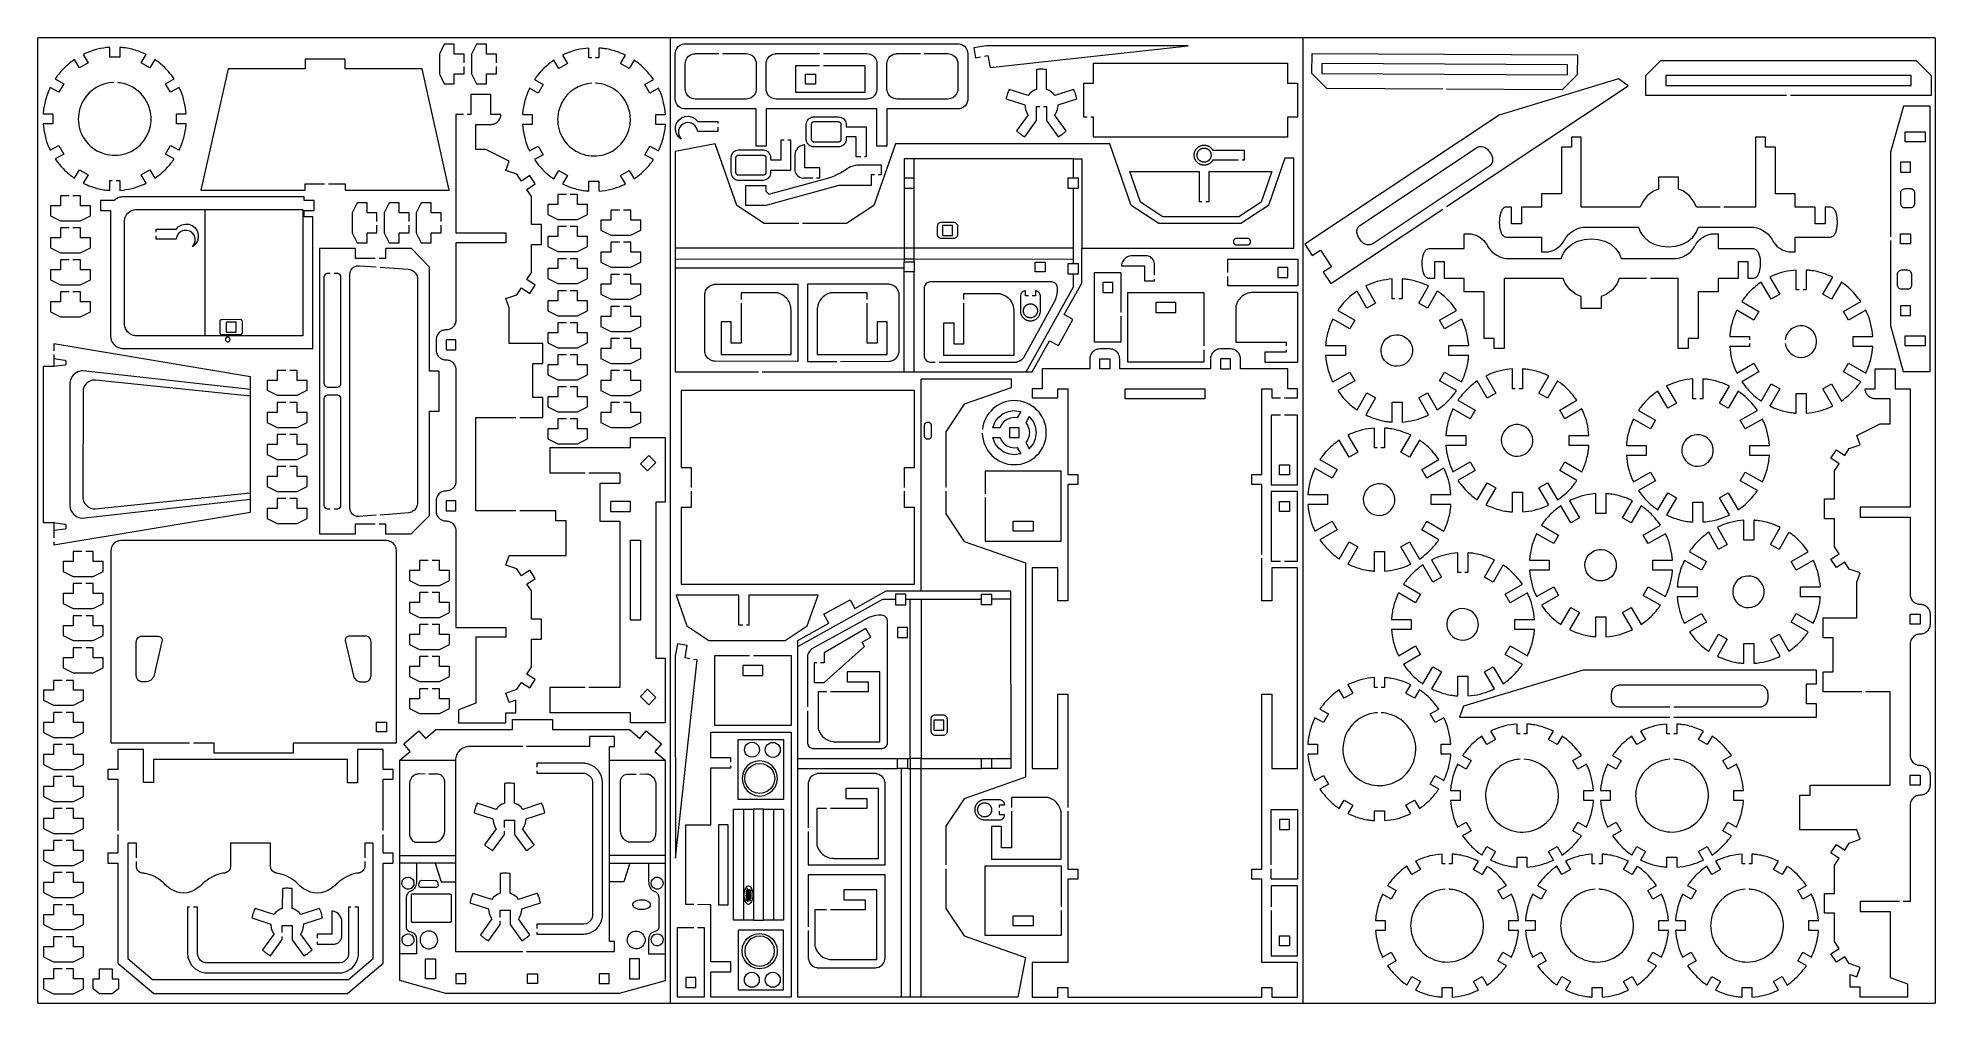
# Model space of a CAD drawing. Header units: centimetres. Extents: x -17.9 to 31.7, y -34.2 to -8.9.
import ezdxf

# ---------------------------------------------------------------- set-up
doc = ezdxf.new("R2010")
doc.units = ezdxf.units.CM
doc.header["$MEASUREMENT"] = 0
doc.layers.add('Layer 1', color=7, linetype='Continuous')

msp = doc.modelspace()

# ---------------------------------------------------------------- linework, layer by layer
at = {"layer": 'Layer 1', "color": 250, "lineweight": 20}
for points in [[(31.68436, -8.92394), (31.68436, -8.92394), (-17.90561, -8.92394), (-17.90561, -8.92394)], [(-17.90561, -34.15394), (-17.90561, -34.15394), (-17.90561, -8.92394), (-17.90561, -8.92394)], [(-1.37562, -8.92394), (-1.37562, -8.92394), (-1.37562, -34.15394), (-1.37562, -34.15394)], [(15.15437, -8.92394), (15.15437, -8.92394), (15.15437, -34.15394), (15.15437, -34.15394)], [(31.68436, -8.92394), (31.68436, -8.92394), (31.68436, -34.15394), (31.68436, -34.15394)], [(-17.90561, -34.15394), (-17.90561, -34.15394), (31.68436, -34.15394), (31.68436, -34.15394)]]:
    msp.add_open_spline(points, degree=3, dxfattribs=at)
at = {"layer": 'Layer 1', "color": 250, "lineweight": 9}
for points, knots in [([(-15.86196, -12.65313), (-15.86196, -12.65313), (-15.76936, -12.65313), (-15.76936, -12.65313), (-15.76936, -12.65313), (-15.76936, -12.65313), (-15.76936, -12.90846), (-15.76936, -12.90846), (-15.76936, -12.90846), (-15.66282, -12.90036), (-15.55707, -12.88388), (-15.45312, -12.85917), (-15.45312, -12.85917), (-15.35639, -12.83617), (-15.26179, -12.80504), (-15.17031, -12.76608), (-15.17031, -12.76608), (-15.15474, -12.75945), (-15.13931, -12.7525), (-15.12402, -12.74524), (-15.12402, -12.74524), (-15.10874, -12.73799), (-15.09339, -12.73083), (-15.07801, -12.72379), (-15.07801, -12.72379), (-15.07801, -12.72379), (-15.20596, -12.50216), (-15.20596, -12.50216), (-15.20596, -12.50216), (-15.20596, -12.50216), (-14.97994, -12.37167), (-14.97994, -12.37167), (-14.97994, -12.37167), (-14.97994, -12.37167), (-14.85185, -12.5932), (-14.85185, -12.5932), (-14.85185, -12.5932), (-14.78742, -12.54738), (-14.72514, -12.49858), (-14.66525, -12.44696), (-14.66525, -12.44696), (-14.56613, -12.36153), (-14.47658, -12.26558), (-14.39821, -12.16077), (-14.39821, -12.16077), (-14.38921, -12.14874), (-14.38042, -12.13655), (-14.37187, -12.12421), (-14.37187, -12.12421), (-14.36331, -12.11186), (-14.35468, -12.09957), (-14.34597, -12.08733), (-14.34597, -12.08733), (-14.34597, -12.08733), (-14.5675, -11.95923), (-14.5675, -11.95923), (-14.5675, -11.95923), (-14.5675, -11.95923), (-14.43701, -11.73321), (-14.43701, -11.73321), (-14.43701, -11.73321), (-14.43701, -11.73321), (-14.21539, -11.86116), (-14.21539, -11.86116), (-14.21539, -11.86116), (-14.18542, -11.79575), (-14.1581, -11.72916), (-14.13348, -11.66154), (-14.13348, -11.66154), (-14.0937, -11.55225), (-14.06481, -11.4393), (-14.04725, -11.32433), (-14.04725, -11.32433), (-14.04407, -11.30354), (-14.04137, -11.28268), (-14.03912, -11.26177), (-14.03912, -11.26177), (-14.03585, -11.23116), (-14.03304, -11.2005), (-14.03071, -11.16981), (-14.03071, -11.16981), (-14.03071, -11.16981), (-14.28605, -11.16981), (-14.28605, -11.16981), (-14.28605, -11.16981), (-14.28605, -11.16981), (-14.28605, -10.90882), (-14.28605, -10.90882), (-14.28605, -10.90882), (-14.28605, -10.90882), (-14.03071, -10.90882), (-14.03071, -10.90882), (-14.03071, -10.90882), (-14.03882, -10.80228), (-14.0553, -10.69653), (-14.08, -10.59257), (-14.08, -10.59257), (-14.103, -10.49584), (-14.13414, -10.40124), (-14.17309, -10.30977), (-14.17309, -10.30977), (-14.17973, -10.2942), (-14.18667, -10.27876), (-14.19393, -10.26348), (-14.19393, -10.26348), (-14.20119, -10.24818), (-14.20834, -10.23285), (-14.21538, -10.21747), (-14.21538, -10.21747), (-14.21538, -10.21747), (-14.43701, -10.34542), (-14.43701, -10.34542), (-14.43701, -10.34542), (-14.43701, -10.34542), (-14.5675, -10.1194), (-14.5675, -10.1194), (-14.5675, -10.1194), (-14.5675, -10.1194), (-14.34597, -9.9913), (-14.34597, -9.9913), (-14.34597, -9.9913), (-14.39179, -9.92686), (-14.44059, -9.8646), (-14.49221, -9.8047), (-14.49221, -9.8047), (-14.57764, -9.70557), (-14.6736, -9.61603), (-14.77841, -9.53766), (-14.77841, -9.53766), (-14.79044, -9.52866), (-14.80263, -9.51988), (-14.81497, -9.51132), (-14.81497, -9.51132), (-14.82732, -9.50276), (-14.83961, -9.49413), (-14.85185, -9.48542), (-14.85185, -9.48542), (-14.85185, -9.48542), (-14.97994, -9.70696), (-14.97994, -9.70696), (-14.97994, -9.70696), (-14.97994, -9.70696), (-15.20596, -9.57647), (-15.20596, -9.57647), (-15.20596, -9.57647), (-15.20596, -9.57647), (-15.07801, -9.35484), (-15.07801, -9.35484), (-15.07801, -9.35484), (-15.14342, -9.32487), (-15.21001, -9.29755), (-15.27763, -9.27294), (-15.27763, -9.27294), (-15.38692, -9.23315), (-15.49987, -9.20427), (-15.61484, -9.18671), (-15.61484, -9.18671), (-15.63563, -9.18352), (-15.65649, -9.18082), (-15.6774, -9.17858), (-15.6774, -9.17858), (-15.70802, -9.1753), (-15.73867, -9.1725), (-15.76936, -9.17017), (-15.76936, -9.17017), (-15.76936, -9.17017), (-15.76936, -9.4255), (-15.76936, -9.4255), (-15.76936, -9.4255), (-15.76936, -9.4255), (-16.03034, -9.4255), (-16.03034, -9.4255), (-16.03034, -9.4255), (-16.03034, -9.4255), (-16.03034, -9.17016), (-16.03034, -9.17016), (-16.03034, -9.17016), (-16.13689, -9.17827), (-16.24264, -9.19475), (-16.3466, -9.21946), (-16.3466, -9.21946), (-16.44333, -9.24246), (-16.53793, -9.27359), (-16.6294, -9.31255), (-16.6294, -9.31255), (-16.64497, -9.31917), (-16.66041, -9.32612), (-16.6757, -9.33339), (-16.6757, -9.33339), (-16.69099, -9.34064), (-16.70632, -9.3478), (-16.72171, -9.35484), (-16.72171, -9.35484), (-16.72171, -9.35484), (-16.59375, -9.57647), (-16.59375, -9.57647), (-16.59375, -9.57647), (-16.59375, -9.57647), (-16.81977, -9.70696), (-16.81977, -9.70696), (-16.81977, -9.70696), (-16.81977, -9.70696), (-16.94787, -9.48542), (-16.94787, -9.48542), (-16.94787, -9.48542), (-17.01231, -9.53124), (-17.07457, -9.58005), (-17.13447, -9.63167), (-17.13447, -9.63167), (-17.2336, -9.71709), (-17.32315, -9.81305), (-17.40152, -9.91785), (-17.40152, -9.91785), (-17.41051, -9.92988), (-17.41929, -9.94207), (-17.42785, -9.95442), (-17.42785, -9.95442), (-17.43641, -9.96677), (-17.44504, -9.97906), (-17.45375, -9.9913)], [0, 0, 0, 0, 0.01785714, 0.01785714, 0.01785714, 0.01785714, 0.03571429, 0.03571429, 0.03571429, 0.03571429, 0.05357143, 0.05357143, 0.05357143, 0.05357143, 0.07142857, 0.07142857, 0.07142857, 0.07142857, 0.08928571, 0.08928571, 0.08928571, 0.08928571, 0.10714286, 0.10714286, 0.10714286, 0.10714286, 0.125, 0.125, 0.125, 0.125, 0.14285714, 0.14285714, 0.14285714, 0.14285714, 0.16071429, 0.16071429, 0.16071429, 0.16071429, 0.17857143, 0.17857143, 0.17857143, 0.17857143, 0.19642857, 0.19642857, 0.19642857, 0.19642857, 0.21428571, 0.21428571, 0.21428571, 0.21428571, 0.23214286, 0.23214286, 0.23214286, 0.23214286, 0.25, 0.25, 0.25, 0.25, 0.26785714, 0.26785714, 0.26785714, 0.26785714, 0.28571429, 0.28571429, 0.28571429, 0.28571429, 0.30357143, 0.30357143, 0.30357143, 0.30357143, 0.32142857, 0.32142857, 0.32142857, 0.32142857, 0.33928571, 0.33928571, 0.33928571, 0.33928571, 0.35714286, 0.35714286, 0.35714286, 0.35714286, 0.375, 0.375, 0.375, 0.375, 0.39285714, 0.39285714, 0.39285714, 0.39285714, 0.41071429, 0.41071429, 0.41071429, 0.41071429, 0.42857143, 0.42857143, 0.42857143, 0.42857143, 0.44642857, 0.44642857, 0.44642857, 0.44642857, 0.46428571, 0.46428571, 0.46428571, 0.46428571, 0.48214286, 0.48214286, 0.48214286, 0.48214286, 0.5, 0.5, 0.5, 0.5, 0.51785714, 0.51785714, 0.51785714, 0.51785714, 0.53571429, 0.53571429, 0.53571429, 0.53571429, 0.55357143, 0.55357143, 0.55357143, 0.55357143, 0.57142857, 0.57142857, 0.57142857, 0.57142857, 0.58928571, 0.58928571, 0.58928571, 0.58928571, 0.60714286, 0.60714286, 0.60714286, 0.60714286, 0.625, 0.625, 0.625, 0.625, 0.64285714, 0.64285714, 0.64285714, 0.64285714, 0.66071429, 0.66071429, 0.66071429, 0.66071429, 0.67857143, 0.67857143, 0.67857143, 0.67857143, 0.69642857, 0.69642857, 0.69642857, 0.69642857, 0.71428571, 0.71428571, 0.71428571, 0.71428571, 0.73214286, 0.73214286, 0.73214286, 0.73214286, 0.75, 0.75, 0.75, 0.75, 0.76785714, 0.76785714, 0.76785714, 0.76785714, 0.78571429, 0.78571429, 0.78571429, 0.78571429, 0.80357143, 0.80357143, 0.80357143, 0.80357143, 0.82142857, 0.82142857, 0.82142857, 0.82142857, 0.83928571, 0.83928571, 0.83928571, 0.83928571, 0.85714286, 0.85714286, 0.85714286, 0.85714286, 0.875, 0.875, 0.875, 0.875, 0.89285714, 0.89285714, 0.89285714, 0.89285714, 0.91071429, 0.91071429, 0.91071429, 0.91071429, 0.92857143, 0.92857143, 0.92857143, 0.92857143, 0.94642857, 0.94642857, 0.94642857, 0.94642857, 0.96428571, 0.96428571, 0.96428571, 0.96428571, 1, 1, 1, 1]), ([(-6.76079, -9.57305), (-6.76079, -9.57305), (-6.76079, -9.34423), (-6.76079, -9.34423), (-6.76079, -9.34423), (-6.76079, -9.34423), (-7.02177, -9.34423), (-7.02177, -9.34423), (-7.02177, -9.34423), (-7.02177, -9.34423), (-7.02177, -9.0845), (-7.02177, -9.0845), (-7.02177, -9.0845), (-7.02177, -9.0845), (-7.28275, -9.0845), (-7.28275, -9.0845), (-7.28275, -9.0845), (-7.28275, -9.0845), (-7.41325, -9.34549), (-7.41325, -9.34549), (-7.41325, -9.34549), (-7.41325, -9.34549), (-7.41325, -9.8662), (-7.41325, -9.8662), (-7.41325, -9.8662), (-7.41325, -9.8662), (-7.28275, -10.12718), (-7.28275, -10.12718)], [0, 0, 0, 0, 0.125, 0.125, 0.125, 0.125, 0.25, 0.25, 0.25, 0.25, 0.375, 0.375, 0.375, 0.375, 0.5, 0.5, 0.5, 0.5, 0.625, 0.625, 0.625, 0.625, 0.75, 0.75, 0.75, 0.75, 1, 1, 1, 1]), ([(-5.92294, -9.57305), (-5.92294, -9.57305), (-5.92294, -9.34423), (-5.92294, -9.34423), (-5.92294, -9.34423), (-5.92294, -9.34423), (-6.18392, -9.34423), (-6.18392, -9.34423), (-6.18392, -9.34423), (-6.18392, -9.34423), (-6.18392, -9.0845), (-6.18392, -9.0845), (-6.18392, -9.0845), (-6.18392, -9.0845), (-6.4449, -9.0845), (-6.4449, -9.0845), (-6.4449, -9.0845), (-6.4449, -9.0845), (-6.5754, -9.34549), (-6.5754, -9.34549), (-6.5754, -9.34549), (-6.5754, -9.34549), (-6.5754, -9.8662), (-6.5754, -9.8662), (-6.5754, -9.8662), (-6.5754, -9.8662), (-6.4449, -10.12718), (-6.4449, -10.12718)], [0, 0, 0, 0, 0.125, 0.125, 0.125, 0.125, 0.25, 0.25, 0.25, 0.25, 0.375, 0.375, 0.375, 0.375, 0.5, 0.5, 0.5, 0.5, 0.625, 0.625, 0.625, 0.625, 0.75, 0.75, 0.75, 0.75, 1, 1, 1, 1]), ([(-4.92492, -10.00962), (-4.92492, -10.00962), (-4.70339, -10.13772), (-4.70339, -10.13772), (-4.70339, -10.13772), (-4.70339, -10.13772), (-4.83388, -10.36374), (-4.83388, -10.36374), (-4.83388, -10.36374), (-4.83388, -10.36374), (-5.0555, -10.23578), (-5.0555, -10.23578), (-5.0555, -10.23578), (-5.08547, -10.30119), (-5.1128, -10.36779), (-5.13741, -10.43541), (-5.13741, -10.43541), (-5.1772, -10.5447), (-5.20608, -10.65765), (-5.22365, -10.77262), (-5.22365, -10.77262), (-5.22682, -10.79341), (-5.22953, -10.81427), (-5.23177, -10.83518), (-5.23177, -10.83518), (-5.23504, -10.86579), (-5.23785, -10.89645), (-5.24019, -10.92715), (-5.24019, -10.92715), (-5.24019, -10.92715), (-4.98484, -10.92715), (-4.98484, -10.92715), (-4.98484, -10.92715), (-4.98484, -10.92715), (-4.98484, -11.18813), (-4.98484, -11.18813), (-4.98484, -11.18813), (-4.98484, -11.18813), (-5.24019, -11.18813), (-5.24019, -11.18813), (-5.24019, -11.18813), (-5.23208, -11.29468), (-5.2156, -11.40042), (-5.19089, -11.50438), (-5.19089, -11.50438), (-5.1679, -11.6011), (-5.13676, -11.69571), (-5.0978, -11.78718), (-5.0978, -11.78718), (-5.09116, -11.80275), (-5.08422, -11.81818), (-5.07696, -11.83348), (-5.07696, -11.83348), (-5.06971, -11.84877), (-5.06256, -11.8641), (-5.0555, -11.87949), (-5.0555, -11.87949), (-5.0555, -11.87949), (-4.83388, -11.75153), (-4.83388, -11.75153), (-4.83388, -11.75153), (-4.83388, -11.75153), (-4.70339, -11.97755), (-4.70339, -11.97755), (-4.70339, -11.97755), (-4.70339, -11.97755), (-4.92492, -12.10564), (-4.92492, -12.10564), (-4.92492, -12.10564), (-4.8791, -12.17007), (-4.8303, -12.23235), (-4.77869, -12.29224), (-4.77869, -12.29224), (-4.69325, -12.39137), (-4.59729, -12.48092), (-4.4925, -12.55929), (-4.4925, -12.55929), (-4.48046, -12.56828), (-4.46828, -12.57707), (-4.45593, -12.58563), (-4.45593, -12.58563), (-4.44358, -12.59418), (-4.43129, -12.60282), (-4.41904, -12.61152), (-4.41904, -12.61152), (-4.41904, -12.61152), (-4.29095, -12.38999), (-4.29095, -12.38999), (-4.29095, -12.38999), (-4.29095, -12.38999), (-4.06493, -12.52048), (-4.06493, -12.52048), (-4.06493, -12.52048), (-4.06493, -12.52048), (-4.19288, -12.74211), (-4.19288, -12.74211), (-4.19288, -12.74211), (-4.12746, -12.77208), (-4.06087, -12.79941), (-3.99327, -12.82401), (-3.99327, -12.82401), (-3.88397, -12.86379), (-3.77103, -12.89268), (-3.65605, -12.91024), (-3.65605, -12.91024), (-3.63525, -12.91342), (-3.6144, -12.91612), (-3.59348, -12.91837), (-3.59348, -12.91837), (-3.56288, -12.92164), (-3.53222, -12.92445), (-3.50153, -12.92678), (-3.50153, -12.92678), (-3.50153, -12.92678), (-3.50152, -12.67145), (-3.50152, -12.67145), (-3.50152, -12.67145), (-3.50152, -12.67145), (-3.24054, -12.67145), (-3.24054, -12.67145), (-3.24054, -12.67145), (-3.24054, -12.67145), (-3.24054, -12.92678), (-3.24054, -12.92678), (-3.24054, -12.92678), (-3.13399, -12.91867), (-3.02825, -12.9022), (-2.92429, -12.87749), (-2.92429, -12.87749), (-2.82756, -12.85449), (-2.73296, -12.82336), (-2.64149, -12.7844), (-2.64149, -12.7844), (-2.62591, -12.77776), (-2.61049, -12.77082), (-2.59519, -12.76356), (-2.59519, -12.76356), (-2.57991, -12.75631), (-2.56457, -12.74915), (-2.54919, -12.74211), (-2.54919, -12.74211), (-2.54919, -12.74211), (-2.67714, -12.52048), (-2.67714, -12.52048), (-2.67714, -12.52048), (-2.67714, -12.52048), (-2.45111, -12.38999), (-2.45111, -12.38999), (-2.45111, -12.38999), (-2.45111, -12.38999), (-2.32302, -12.61152), (-2.32302, -12.61152), (-2.32302, -12.61152), (-2.25859, -12.5657), (-2.19633, -12.5169), (-2.13643, -12.46528), (-2.13643, -12.46528), (-2.0373, -12.37985), (-1.94776, -12.28389), (-1.86938, -12.1791), (-1.86938, -12.1791), (-1.86038, -12.16705), (-1.85161, -12.15487), (-1.84304, -12.14252), (-1.84304, -12.14252), (-1.83448, -12.13018), (-1.82585, -12.11788), (-1.81714, -12.10564), (-1.81714, -12.10564), (-1.81714, -12.10564), (-2.03867, -11.97755), (-2.03867, -11.97755), (-2.03867, -11.97755), (-2.03867, -11.97755), (-1.90818, -11.75153), (-1.90818, -11.75153), (-1.90818, -11.75153), (-1.90818, -11.75153), (-1.68656, -11.87948), (-1.68656, -11.87948), (-1.68656, -11.87948), (-1.65659, -11.81407), (-1.62927, -11.74748), (-1.60466, -11.67986), (-1.60466, -11.67986), (-1.56487, -11.57057), (-1.536, -11.45762), (-1.51843, -11.34265), (-1.51843, -11.34265), (-1.51525, -11.32186), (-1.51254, -11.301), (-1.5103, -11.28009), (-1.5103, -11.28009), (-1.50702, -11.24947), (-1.50422, -11.21882), (-1.50188, -11.18813), (-1.50188, -11.18813), (-1.50188, -11.18813), (-1.75722, -11.18813), (-1.75722, -11.18813), (-1.75722, -11.18813), (-1.75722, -11.18813), (-1.75722, -10.92715), (-1.75722, -10.92715), (-1.75722, -10.92715), (-1.75722, -10.92715), (-1.50188, -10.92715), (-1.50188, -10.92715), (-1.50188, -10.92715), (-1.50999, -10.8206), (-1.52648, -10.71485), (-1.55119, -10.61089), (-1.55119, -10.61089), (-1.57417, -10.51416), (-1.60532, -10.41956), (-1.64428, -10.32809), (-1.64428, -10.32809), (-1.6509, -10.31252), (-1.65785, -10.29709), (-1.6651, -10.2818), (-1.6651, -10.2818), (-1.67236, -10.2665), (-1.67951, -10.25118), (-1.68657, -10.23579), (-1.68657, -10.23579), (-1.68657, -10.23579), (-1.90818, -10.36374), (-1.90818, -10.36374), (-1.90818, -10.36374), (-1.90818, -10.36374), (-2.03867, -10.13772), (-2.03867, -10.13772), (-2.03867, -10.13772), (-2.03867, -10.13772), (-1.81714, -10.00962), (-1.81714, -10.00962), (-1.81714, -10.00962), (-1.86297, -9.94518), (-1.91177, -9.88292), (-1.96339, -9.82302), (-1.96339, -9.82302), (-2.04882, -9.72389), (-2.14478, -9.63435), (-2.24958, -9.55598), (-2.24958, -9.55598), (-2.26161, -9.54698), (-2.2738, -9.5382), (-2.28614, -9.52964), (-2.28614, -9.52964), (-2.29849, -9.52107), (-2.31078, -9.51245), (-2.32302, -9.50374), (-2.32302, -9.50374), (-2.32302, -9.50374), (-2.45111, -9.72528), (-2.45111, -9.72528), (-2.45111, -9.72528), (-2.45111, -9.72528), (-2.67714, -9.5948), (-2.67714, -9.5948), (-2.67714, -9.5948), (-2.67714, -9.5948), (-2.54918, -9.37316), (-2.54918, -9.37316), (-2.54918, -9.37316), (-2.61459, -9.34319), (-2.68118, -9.31586), (-2.7488, -9.29126), (-2.7488, -9.29126), (-2.85809, -9.25147), (-2.97104, -9.22259), (-3.08601, -9.20503), (-3.08601, -9.20503), (-3.10681, -9.20184), (-3.12767, -9.19914), (-3.14858, -9.1969), (-3.14858, -9.1969), (-3.17919, -9.19362), (-3.20985, -9.19082), (-3.24054, -9.18849), (-3.24054, -9.18849), (-3.24054, -9.18849), (-3.24054, -9.44382), (-3.24054, -9.44382), (-3.24054, -9.44382), (-3.24054, -9.44382), (-3.32921, -9.44382), (-3.32921, -9.44382)], [0, 0, 0, 0, 0.01369863, 0.01369863, 0.01369863, 0.01369863, 0.02739726, 0.02739726, 0.02739726, 0.02739726, 0.04109589, 0.04109589, 0.04109589, 0.04109589, 0.05479452, 0.05479452, 0.05479452, 0.05479452, 0.06849315, 0.06849315, 0.06849315, 0.06849315, 0.08219178, 0.08219178, 0.08219178, 0.08219178, 0.09589041, 0.09589041, 0.09589041, 0.09589041, 0.10958904, 0.10958904, 0.10958904, 0.10958904, 0.12328767, 0.12328767, 0.12328767, 0.12328767, 0.1369863, 0.1369863, 0.1369863, 0.1369863, 0.15068493, 0.15068493, 0.15068493, 0.15068493, 0.16438356, 0.16438356, 0.16438356, 0.16438356, 0.17808219, 0.17808219, 0.17808219, 0.17808219, 0.19178082, 0.19178082, 0.19178082, 0.19178082, 0.20547945, 0.20547945, 0.20547945, 0.20547945, 0.21917808, 0.21917808, 0.21917808, 0.21917808, 0.23287671, 0.23287671, 0.23287671, 0.23287671, 0.24657534, 0.24657534, 0.24657534, 0.24657534, 0.26027397, 0.26027397, 0.26027397, 0.26027397, 0.2739726, 0.2739726, 0.2739726, 0.2739726, 0.28767123, 0.28767123, 0.28767123, 0.28767123, 0.30136986, 0.30136986, 0.30136986, 0.30136986, 0.31506849, 0.31506849, 0.31506849, 0.31506849, 0.32876712, 0.32876712, 0.32876712, 0.32876712, 0.34246575, 0.34246575, 0.34246575, 0.34246575, 0.35616438, 0.35616438, 0.35616438, 0.35616438, 0.36986301, 0.36986301, 0.36986301, 0.36986301, 0.38356164, 0.38356164, 0.38356164, 0.38356164, 0.39726027, 0.39726027, 0.39726027, 0.39726027, 0.4109589, 0.4109589, 0.4109589, 0.4109589, 0.42465753, 0.42465753, 0.42465753, 0.42465753, 0.43835616, 0.43835616, 0.43835616, 0.43835616, 0.45205479, 0.45205479, 0.45205479, 0.45205479, 0.46575342, 0.46575342, 0.46575342, 0.46575342, 0.47945205, 0.47945205, 0.47945205, 0.47945205, 0.49315068, 0.49315068, 0.49315068, 0.49315068, 0.50684932, 0.50684932, 0.50684932, 0.50684932, 0.52054795, 0.52054795, 0.52054795, 0.52054795, 0.53424658, 0.53424658, 0.53424658, 0.53424658, 0.54794521, 0.54794521, 0.54794521, 0.54794521, 0.56164384, 0.56164384, 0.56164384, 0.56164384, 0.57534247, 0.57534247, 0.57534247, 0.57534247, 0.5890411, 0.5890411, 0.5890411, 0.5890411, 0.60273973, 0.60273973, 0.60273973, 0.60273973, 0.61643836, 0.61643836, 0.61643836, 0.61643836, 0.63013699, 0.63013699, 0.63013699, 0.63013699, 0.64383562, 0.64383562, 0.64383562, 0.64383562, 0.65753425, 0.65753425, 0.65753425, 0.65753425, 0.67123288, 0.67123288, 0.67123288, 0.67123288, 0.68493151, 0.68493151, 0.68493151, 0.68493151, 0.69863014, 0.69863014, 0.69863014, 0.69863014, 0.71232877, 0.71232877, 0.71232877, 0.71232877, 0.7260274, 0.7260274, 0.7260274, 0.7260274, 0.73972603, 0.73972603, 0.73972603, 0.73972603, 0.75342466, 0.75342466, 0.75342466, 0.75342466, 0.76712329, 0.76712329, 0.76712329, 0.76712329, 0.78082192, 0.78082192, 0.78082192, 0.78082192, 0.79452055, 0.79452055, 0.79452055, 0.79452055, 0.80821918, 0.80821918, 0.80821918, 0.80821918, 0.82191781, 0.82191781, 0.82191781, 0.82191781, 0.83561644, 0.83561644, 0.83561644, 0.83561644, 0.84931507, 0.84931507, 0.84931507, 0.84931507, 0.8630137, 0.8630137, 0.8630137, 0.8630137, 0.87671233, 0.87671233, 0.87671233, 0.87671233, 0.89041096, 0.89041096, 0.89041096, 0.89041096, 0.90410959, 0.90410959, 0.90410959, 0.90410959, 0.91780822, 0.91780822, 0.91780822, 0.91780822, 0.93150685, 0.93150685, 0.93150685, 0.93150685, 0.94520548, 0.94520548, 0.94520548, 0.94520548, 0.95890411, 0.95890411, 0.95890411, 0.95890411, 0.97260274, 0.97260274, 0.97260274, 0.97260274, 1, 1, 1, 1]), ([(-3.42921, -9.44382), (-3.42921, -9.44382), (-3.50152, -9.44382), (-3.50152, -9.44382), (-3.50152, -9.44382), (-3.50152, -9.44382), (-3.50152, -9.18848), (-3.50152, -9.18848), (-3.50152, -9.18848), (-3.60807, -9.19659), (-3.71381, -9.21307), (-3.81778, -9.23778), (-3.81778, -9.23778), (-3.91451, -9.26077), (-4.00911, -9.29191), (-4.10058, -9.33087), (-4.10058, -9.33087), (-4.11615, -9.33749), (-4.13159, -9.34444), (-4.14687, -9.3517), (-4.14687, -9.3517), (-4.16216, -9.35896), (-4.1775, -9.36612), (-4.19289, -9.37316), (-4.19289, -9.37316), (-4.19289, -9.37316), (-4.06493, -9.5948), (-4.06493, -9.5948), (-4.06493, -9.5948), (-4.06493, -9.5948), (-4.29095, -9.72528), (-4.29095, -9.72528), (-4.29095, -9.72528), (-4.29095, -9.72528), (-4.41904, -9.50374), (-4.41904, -9.50374), (-4.41904, -9.50374), (-4.48349, -9.54956), (-4.54575, -9.59837), (-4.60564, -9.64999), (-4.60564, -9.64999), (-4.70477, -9.7354), (-4.79432, -9.83137), (-4.8727, -9.93617), (-4.8727, -9.93617), (-4.88168, -9.94821), (-4.89047, -9.9604), (-4.89903, -9.97274), (-4.89903, -9.97274), (-4.90758, -9.98508), (-4.91622, -9.99738), (-4.92492, -10.00962)], [0, 0, 0, 0, 0.07142857, 0.07142857, 0.07142857, 0.07142857, 0.14285714, 0.14285714, 0.14285714, 0.14285714, 0.21428571, 0.21428571, 0.21428571, 0.21428571, 0.28571429, 0.28571429, 0.28571429, 0.28571429, 0.35714286, 0.35714286, 0.35714286, 0.35714286, 0.42857143, 0.42857143, 0.42857143, 0.42857143, 0.5, 0.5, 0.5, 0.5, 0.57142857, 0.57142857, 0.57142857, 0.57142857, 0.64285714, 0.64285714, 0.64285714, 0.64285714, 0.71428571, 0.71428571, 0.71428571, 0.71428571, 0.78571429, 0.78571429, 0.78571429, 0.78571429, 0.85714286, 0.85714286, 0.85714286, 0.85714286, 1, 1, 1, 1]), ([(0.86884, -10.78128), (0.86884, -10.78128), (0.86875, -11.75705), (0.86875, -11.75705), (0.86875, -11.75705), (0.86875, -11.75705), (1.12952, -11.75707), (1.12952, -11.75707), (1.12952, -11.75707), (1.12952, -11.75707), (1.12978, -10.78136), (1.12978, -10.78136), (1.12978, -10.78136), (1.12978, -10.78136), (4.02606, -10.78129), (4.02606, -10.78129), (4.02606, -10.78129), (4.02606, -10.78129), (4.02623, -11.75707), (4.02623, -11.75707), (4.02623, -11.75707), (4.02623, -11.75707), (4.28699, -11.75705), (4.28699, -11.75705), (4.28699, -11.75705), (4.28699, -11.75705), (4.2869, -10.78128), (4.2869, -10.78128), (4.2869, -10.78128), (4.2869, -10.78128), (6.1395, -10.7813), (6.1395, -10.7813), (6.1395, -10.7813), (6.19402, -10.77953), (6.24683, -10.76188), (6.29149, -10.73055), (6.29149, -10.73055), (6.35017, -10.68936), (6.38889, -10.62547), (6.39825, -10.55439), (6.39825, -10.55439), (6.39825, -10.55062), (6.39937, -10.54685), (6.39937, -10.54306), (6.39937, -10.54306), (6.39937, -10.53548), (6.40048, -10.52791), (6.40048, -10.52032), (6.40048, -10.52032), (6.40048, -10.52032), (6.40048, -9.33468), (6.40048, -9.33468), (6.40048, -9.33468), (6.39871, -9.28017), (6.38106, -9.22735), (6.34973, -9.1827), (6.34973, -9.1827), (6.30855, -9.12402), (6.24464, -9.0853), (6.17357, -9.07594), (6.17357, -9.07594), (6.16981, -9.07544), (6.16603, -9.07508), (6.16224, -9.07482), (6.16224, -9.07482), (6.15467, -9.07433), (6.14709, -9.07395), (6.1395, -9.0737), (6.1395, -9.0737), (6.1395, -9.0737), (-0.98376, -9.0737), (-0.98376, -9.0737), (-0.98376, -9.0737), (-1.03828, -9.07549), (-1.0911, -9.09314), (-1.13575, -9.12447), (-1.13575, -9.12447), (-1.19443, -9.16565), (-1.23316, -9.22955), (-1.24251, -9.30063), (-1.24251, -9.30063), (-1.24251, -9.30439), (-1.24363, -9.30817), (-1.24363, -9.31196), (-1.24363, -9.31196), (-1.24363, -9.31953), (-1.24475, -9.32711), (-1.24475, -9.33469), (-1.24475, -9.33469), (-1.24475, -9.33469), (-1.24474, -10.52032), (-1.24474, -10.52032), (-1.24474, -10.52032), (-1.24295, -10.57484), (-1.22532, -10.62766), (-1.19398, -10.67232), (-1.19398, -10.67232), (-1.15279, -10.73098), (-1.08889, -10.76972), (-1.01782, -10.77908), (-1.01782, -10.77908), (-1.01406, -10.77956), (-1.01028, -10.77995), (-1.00649, -10.78019), (-1.00649, -10.78019), (-0.99892, -10.78069), (-0.99134, -10.78106), (-0.98376, -10.78131), (-0.98376, -10.78131), (-0.98376, -10.78131), (0.86884, -10.78128), (0.86884, -10.78128)], [0, 0, 0, 0, 0.03448276, 0.03448276, 0.03448276, 0.03448276, 0.06896552, 0.06896552, 0.06896552, 0.06896552, 0.10344828, 0.10344828, 0.10344828, 0.10344828, 0.13793103, 0.13793103, 0.13793103, 0.13793103, 0.17241379, 0.17241379, 0.17241379, 0.17241379, 0.20689655, 0.20689655, 0.20689655, 0.20689655, 0.24137931, 0.24137931, 0.24137931, 0.24137931, 0.27586207, 0.27586207, 0.27586207, 0.27586207, 0.31034483, 0.31034483, 0.31034483, 0.31034483, 0.34482759, 0.34482759, 0.34482759, 0.34482759, 0.37931034, 0.37931034, 0.37931034, 0.37931034, 0.4137931, 0.4137931, 0.4137931, 0.4137931, 0.44827586, 0.44827586, 0.44827586, 0.44827586, 0.48275862, 0.48275862, 0.48275862, 0.48275862, 0.51724138, 0.51724138, 0.51724138, 0.51724138, 0.55172414, 0.55172414, 0.55172414, 0.55172414, 0.5862069, 0.5862069, 0.5862069, 0.5862069, 0.62068966, 0.62068966, 0.62068966, 0.62068966, 0.65517241, 0.65517241, 0.65517241, 0.65517241, 0.68965517, 0.68965517, 0.68965517, 0.68965517, 0.72413793, 0.72413793, 0.72413793, 0.72413793, 0.75862069, 0.75862069, 0.75862069, 0.75862069, 0.79310345, 0.79310345, 0.79310345, 0.79310345, 0.82758621, 0.82758621, 0.82758621, 0.82758621, 0.86206897, 0.86206897, 0.86206897, 0.86206897, 0.89655172, 0.89655172, 0.89655172, 0.89655172, 0.93103448, 0.93103448, 0.93103448, 0.93103448, 1, 1, 1, 1]), ([(0.73834, -10.48536), (0.71992, -10.49599), (0.70018, -10.50416), (0.67963, -10.50967), (0.67963, -10.50967), (0.65619, -10.51595), (0.6321, -10.51953), (0.60785, -10.52032), (0.60785, -10.52032), (0.60785, -10.52032), (-0.72277, -10.52032), (-0.72277, -10.52032), (-0.72277, -10.52032), (-0.77729, -10.51854), (-0.83011, -10.5009), (-0.87476, -10.46956), (-0.87476, -10.46956), (-0.93343, -10.42837), (-0.97217, -10.36448), (-0.98153, -10.29341), (-0.98153, -10.29341), (-0.98153, -10.28964), (-0.98264, -10.28586), (-0.98264, -10.28207), (-0.98264, -10.28207), (-0.98264, -10.2745), (-0.98376, -10.26692), (-0.98376, -10.25934), (-0.98376, -10.25934), (-0.98376, -10.25934), (-0.98376, -9.59568), (-0.98376, -9.59568), (-0.98376, -9.59568), (-0.98197, -9.54115), (-0.96434, -9.48834), (-0.933, -9.44369), (-0.933, -9.44369), (-0.89181, -9.38501), (-0.82792, -9.34628), (-0.75684, -9.33693), (-0.75684, -9.33693), (-0.75308, -9.33643), (-0.7493, -9.33606), (-0.74551, -9.33581), (-0.74551, -9.33581), (-0.73794, -9.33531), (-0.73036, -9.33494), (-0.72277, -9.33469), (-0.72277, -9.33469), (-0.72277, -9.33469), (-0.10746, -9.33468), (-0.10746, -9.33468)], [0, 0, 0, 0, 0.07142857, 0.07142857, 0.07142857, 0.07142857, 0.14285714, 0.14285714, 0.14285714, 0.14285714, 0.21428571, 0.21428571, 0.21428571, 0.21428571, 0.28571429, 0.28571429, 0.28571429, 0.28571429, 0.35714286, 0.35714286, 0.35714286, 0.35714286, 0.42857143, 0.42857143, 0.42857143, 0.42857143, 0.5, 0.5, 0.5, 0.5, 0.57142857, 0.57142857, 0.57142857, 0.57142857, 0.64285714, 0.64285714, 0.64285714, 0.64285714, 0.71428571, 0.71428571, 0.71428571, 0.71428571, 0.78571429, 0.78571429, 0.78571429, 0.78571429, 0.85714286, 0.85714286, 0.85714286, 0.85714286, 1, 1, 1, 1]), ([(-0.00746, -9.33468), (-0.00746, -9.33468), (0.60785, -9.33468), (0.60785, -9.33468), (0.60785, -9.33468), (0.66237, -9.33648), (0.71518, -9.35411), (0.75984, -9.38545), (0.75984, -9.38545), (0.81851, -9.42663), (0.85724, -9.49053), (0.8666, -9.56161), (0.8666, -9.56161), (0.8666, -9.56536), (0.86771, -9.56915), (0.86771, -9.57293), (0.86771, -9.57293), (0.86771, -9.58051), (0.86883, -9.58809), (0.86883, -9.59568), (0.86883, -9.59568), (0.86883, -9.59568), (0.86884, -10.25933), (0.86884, -10.25933), (0.86884, -10.25933), (0.86729, -10.30636), (0.85418, -10.35229), (0.83065, -10.39305), (0.83065, -10.39305), (0.80851, -10.43138), (0.77668, -10.46322), (0.73834, -10.48536)], [0, 0, 0, 0, 0.11111111, 0.11111111, 0.11111111, 0.11111111, 0.22222222, 0.22222222, 0.22222222, 0.22222222, 0.33333333, 0.33333333, 0.33333333, 0.33333333, 0.44444444, 0.44444444, 0.44444444, 0.44444444, 0.55555556, 0.55555556, 0.55555556, 0.55555556, 0.66666667, 0.66666667, 0.66666667, 0.66666667, 0.77777778, 0.77777778, 0.77777778, 0.77777778, 1, 1, 1, 1]), ([(3.9237, -10.46648), (3.90227, -10.48291), (3.87829, -10.49573), (3.85272, -10.50442), (3.85272, -10.50442), (3.82438, -10.51404), (3.79475, -10.51943), (3.76483, -10.52042), (3.76483, -10.52042), (3.76483, -10.52042), (1.39075, -10.52048), (1.39075, -10.52048), (1.39075, -10.52048), (1.33624, -10.51869), (1.28342, -10.50106), (1.23877, -10.46972), (1.23877, -10.46972), (1.18009, -10.42854), (1.14137, -10.36464), (1.13201, -10.29356), (1.13201, -10.29356), (1.13201, -10.28981), (1.1309, -10.28603), (1.1309, -10.28224), (1.1309, -10.28224), (1.1309, -10.27466), (1.12978, -10.26709), (1.12978, -10.2595), (1.12978, -10.2595), (1.12978, -10.2595), (1.1298, -9.59567), (1.1298, -9.59567), (1.1298, -9.59567), (1.13158, -9.54114), (1.14922, -9.48834), (1.18056, -9.44369), (1.18056, -9.44369), (1.22175, -9.38501), (1.28565, -9.34627), (1.35673, -9.33692), (1.35673, -9.33692), (1.36049, -9.33642), (1.36426, -9.33605), (1.36805, -9.33581), (1.36805, -9.33581), (1.37563, -9.3353), (1.3832, -9.33494), (1.39079, -9.33468), (1.39079, -9.33468), (1.39079, -9.33468), (2.52786, -9.33468), (2.52786, -9.33468)], [0, 0, 0, 0, 0.07142857, 0.07142857, 0.07142857, 0.07142857, 0.14285714, 0.14285714, 0.14285714, 0.14285714, 0.21428571, 0.21428571, 0.21428571, 0.21428571, 0.28571429, 0.28571429, 0.28571429, 0.28571429, 0.35714286, 0.35714286, 0.35714286, 0.35714286, 0.42857143, 0.42857143, 0.42857143, 0.42857143, 0.5, 0.5, 0.5, 0.5, 0.57142857, 0.57142857, 0.57142857, 0.57142857, 0.64285714, 0.64285714, 0.64285714, 0.64285714, 0.71428571, 0.71428571, 0.71428571, 0.71428571, 0.78571429, 0.78571429, 0.78571429, 0.78571429, 0.85714286, 0.85714286, 0.85714286, 0.85714286, 1, 1, 1, 1]), ([(2.62786, -9.33468), (2.62786, -9.33468), (3.76468, -9.33468), (3.76468, -9.33468), (3.76468, -9.33468), (3.81921, -9.33647), (3.87203, -9.35411), (3.91668, -9.38544), (3.91668, -9.38544), (3.97537, -9.42663), (4.01412, -9.49052), (4.02349, -9.5616), (4.02349, -9.5616), (4.02349, -9.56536), (4.0246, -9.56916), (4.0246, -9.57295), (4.0246, -9.57295), (4.0246, -9.58052), (4.02572, -9.58809), (4.02572, -9.59567), (4.02572, -9.59567), (4.02572, -9.59567), (4.02577, -10.25942), (4.02577, -10.25942), (4.02577, -10.25942), (4.02442, -10.30073), (4.01425, -10.34129), (3.99598, -10.37836), (3.99598, -10.37836), (3.97897, -10.41288), (3.95422, -10.44304), (3.9237, -10.46648)], [0, 0, 0, 0, 0.11111111, 0.11111111, 0.11111111, 0.11111111, 0.22222222, 0.22222222, 0.22222222, 0.22222222, 0.33333333, 0.33333333, 0.33333333, 0.33333333, 0.44444444, 0.44444444, 0.44444444, 0.44444444, 0.55555556, 0.55555556, 0.55555556, 0.55555556, 0.66666667, 0.66666667, 0.66666667, 0.66666667, 0.77777778, 0.77777778, 0.77777778, 0.77777778, 1, 1, 1, 1]), ([(6.00901, -10.48536), (5.99058, -10.49599), (5.97084, -10.50416), (5.9503, -10.50967), (5.9503, -10.50967), (5.92685, -10.51595), (5.90277, -10.51953), (5.87851, -10.52032), (5.87851, -10.52032), (5.87851, -10.52032), (4.5479, -10.52031), (4.5479, -10.52031), (4.5479, -10.52031), (4.49337, -10.51853), (4.44055, -10.50089), (4.39591, -10.46956), (4.39591, -10.46956), (4.33723, -10.42836), (4.2985, -10.36448), (4.28914, -10.2934), (4.28914, -10.2934), (4.28914, -10.28963), (4.28803, -10.28586), (4.28803, -10.28207), (4.28803, -10.28207), (4.28803, -10.27449), (4.2869, -10.26692), (4.2869, -10.25933), (4.2869, -10.25933), (4.2869, -10.25933), (4.2869, -9.59567), (4.2869, -9.59567), (4.2869, -9.59567), (4.2887, -9.54114), (4.30633, -9.48834), (4.33767, -9.44369), (4.33767, -9.44369), (4.37886, -9.38501), (4.44276, -9.34628), (4.51383, -9.33692), (4.51383, -9.33692), (4.5176, -9.33642), (4.52137, -9.33605), (4.52516, -9.33581), (4.52516, -9.33581), (4.53273, -9.33531), (4.54031, -9.33494), (4.5479, -9.33468), (4.5479, -9.33468), (4.5479, -9.33468), (5.1632, -9.33468), (5.1632, -9.33468)], [0, 0, 0, 0, 0.07142857, 0.07142857, 0.07142857, 0.07142857, 0.14285714, 0.14285714, 0.14285714, 0.14285714, 0.21428571, 0.21428571, 0.21428571, 0.21428571, 0.28571429, 0.28571429, 0.28571429, 0.28571429, 0.35714286, 0.35714286, 0.35714286, 0.35714286, 0.42857143, 0.42857143, 0.42857143, 0.42857143, 0.5, 0.5, 0.5, 0.5, 0.57142857, 0.57142857, 0.57142857, 0.57142857, 0.64285714, 0.64285714, 0.64285714, 0.64285714, 0.71428571, 0.71428571, 0.71428571, 0.71428571, 0.78571429, 0.78571429, 0.78571429, 0.78571429, 0.85714286, 0.85714286, 0.85714286, 0.85714286, 1, 1, 1, 1]), ([(5.2632, -9.33468), (5.2632, -9.33468), (5.87852, -9.33468), (5.87852, -9.33468), (5.87852, -9.33468), (5.93303, -9.33648), (5.98586, -9.35412), (6.03051, -9.38546), (6.03051, -9.38546), (6.08919, -9.42663), (6.12791, -9.49054), (6.13726, -9.56162), (6.13726, -9.56162), (6.13726, -9.56536), (6.13838, -9.56915), (6.13838, -9.57294), (6.13838, -9.57294), (6.13838, -9.58051), (6.1395, -9.58809), (6.1395, -9.59568), (6.1395, -9.59568), (6.1395, -9.59568), (6.13951, -10.25933), (6.13951, -10.25933), (6.13951, -10.25933), (6.13796, -10.30637), (6.12484, -10.3523), (6.10132, -10.39305), (6.10132, -10.39305), (6.07918, -10.43139), (6.04734, -10.46322), (6.009, -10.48536)], [0, 0, 0, 0, 0.11111111, 0.11111111, 0.11111111, 0.11111111, 0.22222222, 0.22222222, 0.22222222, 0.22222222, 0.33333333, 0.33333333, 0.33333333, 0.33333333, 0.44444444, 0.44444444, 0.44444444, 0.44444444, 0.55555556, 0.55555556, 0.55555556, 0.55555556, 0.66666667, 0.66666667, 0.66666667, 0.66666667, 0.77777778, 0.77777778, 0.77777778, 0.77777778, 1, 1, 1, 1]), ([(6.88294, -9.12746), (6.88294, -9.12746), (6.56149, -9.1831), (6.56149, -9.1831), (6.56149, -9.1831), (6.56149, -9.1831), (6.606, -9.44027), (6.606, -9.44027), (6.606, -9.44027), (6.606, -9.44027), (6.73419, -9.41807), (6.73419, -9.41807)], [0, 0, 0, 0, 0.25, 0.25, 0.25, 0.25, 0.5, 0.5, 0.5, 0.5, 1, 1, 1, 1]), ([(6.83419, -9.40076), (6.83419, -9.40076), (6.92745, -9.38461), (6.92745, -9.38461), (6.92745, -9.38461), (6.92745, -9.38461), (6.98149, -9.69673), (6.98149, -9.69673), (6.98149, -9.69673), (6.98149, -9.69673), (12.16404, -9.12851), (12.16404, -9.12851), (12.16404, -9.12851), (12.16404, -9.12851), (6.88294, -9.12746), (6.88294, -9.12746)], [0, 0, 0, 0, 0.2, 0.2, 0.2, 0.2, 0.4, 0.4, 0.4, 0.4, 0.6, 0.6, 0.6, 0.6, 1, 1, 1, 1]), ([(18.81629, -10.26318), (18.81629, -10.26318), (15.78546, -10.24649), (15.78546, -10.24649), (15.78546, -10.24649), (15.78546, -10.24649), (15.39609, -9.85242), (15.39609, -9.85242), (15.39609, -9.85242), (15.39609, -9.85242), (15.39907, -9.33089), (15.39907, -9.33089), (15.39907, -9.33089), (15.39907, -9.33089), (22.3365, -9.36944), (22.3365, -9.36944), (22.3365, -9.36944), (22.3365, -9.36944), (22.33353, -9.89105), (22.33353, -9.89105), (22.33353, -9.89105), (22.33353, -9.89105), (21.93974, -10.28037), (21.93974, -10.28037)], [0, 0, 0, 0, 0.14285714, 0.14285714, 0.14285714, 0.14285714, 0.28571429, 0.28571429, 0.28571429, 0.28571429, 0.42857143, 0.42857143, 0.42857143, 0.42857143, 0.57142857, 0.57142857, 0.57142857, 0.57142857, 0.71428571, 0.71428571, 0.71428571, 0.71428571, 1, 1, 1, 1]), ([(-7.15321, -12.90324), (-7.15321, -12.90324), (-7.86432, -9.73376), (-7.86432, -9.73376), (-7.86432, -9.73376), (-7.86432, -9.73376), (-9.87843, -9.73376), (-9.87843, -9.73376), (-9.87843, -9.73376), (-9.87843, -9.73376), (-9.87843, -9.47614), (-9.87843, -9.47614), (-9.87843, -9.47614), (-9.87843, -9.47614), (-10.92237, -9.47614), (-10.92237, -9.47614), (-10.92237, -9.47614), (-10.92237, -9.47614), (-10.92237, -9.73376), (-10.92237, -9.73376), (-10.92237, -9.73376), (-10.92237, -9.73376), (-12.93646, -9.73376), (-12.93646, -9.73376), (-12.93646, -9.73376), (-12.93646, -9.73376), (-13.64761, -12.90324), (-13.64761, -12.90324), (-13.64761, -12.90324), (-13.64761, -12.90324), (-10.92237, -12.90324), (-10.92237, -12.90324), (-10.92237, -12.90324), (-10.92237, -12.90324), (-10.92237, -12.74131), (-10.92237, -12.74131), (-10.92237, -12.74131), (-10.92237, -12.74131), (-10.41326, -12.74131), (-10.41326, -12.74131)], [0, 0, 0, 0, 0.09090909, 0.09090909, 0.09090909, 0.09090909, 0.18181818, 0.18181818, 0.18181818, 0.18181818, 0.27272727, 0.27272727, 0.27272727, 0.27272727, 0.36363636, 0.36363636, 0.36363636, 0.36363636, 0.45454545, 0.45454545, 0.45454545, 0.45454545, 0.54545455, 0.54545455, 0.54545455, 0.54545455, 0.63636364, 0.63636364, 0.63636364, 0.63636364, 0.72727273, 0.72727273, 0.72727273, 0.72727273, 0.81818182, 0.81818182, 0.81818182, 0.81818182, 1, 1, 1, 1]), ([(-7.28275, -10.12718), (-7.28275, -10.12718), (-7.02175, -10.12718), (-7.02175, -10.12718), (-7.02175, -10.12718), (-7.02175, -10.12718), (-7.02175, -9.8662), (-7.02175, -9.8662), (-7.02175, -9.8662), (-7.02175, -9.8662), (-6.76079, -9.8662), (-6.76079, -9.8662), (-6.76079, -9.8662), (-6.76079, -9.8662), (-6.76079, -9.67305), (-6.76079, -9.67305)], [0, 0, 0, 0, 0.2, 0.2, 0.2, 0.2, 0.4, 0.4, 0.4, 0.4, 0.6, 0.6, 0.6, 0.6, 1, 1, 1, 1]), ([(-6.4449, -10.12718), (-6.4449, -10.12718), (-6.1839, -10.12718), (-6.1839, -10.12718), (-6.1839, -10.12718), (-6.1839, -10.12718), (-6.1839, -9.8662), (-6.1839, -9.8662), (-6.1839, -9.8662), (-6.1839, -9.8662), (-5.92294, -9.8662), (-5.92294, -9.8662), (-5.92294, -9.8662), (-5.92294, -9.8662), (-5.92294, -9.67305), (-5.92294, -9.67305)], [0, 0, 0, 0, 0.2, 0.2, 0.2, 0.2, 0.4, 0.4, 0.4, 0.4, 0.6, 0.6, 0.6, 0.6, 1, 1, 1, 1]), ([(2.52786, -9.65216), (2.52786, -9.65216), (1.89708, -9.65216), (1.89708, -9.65216), (1.89708, -9.65216), (1.89708, -9.65216), (1.89708, -10.34558), (1.89708, -10.34558), (1.89708, -10.34558), (1.89708, -10.34558), (3.72147, -10.34558), (3.72147, -10.34558)], [0, 0, 0, 0, 0.25, 0.25, 0.25, 0.25, 0.5, 0.5, 0.5, 0.5, 1, 1, 1, 1]), ([(2.15808, -10.12937), (2.15808, -10.12937), (2.41906, -10.12937), (2.41906, -10.12937), (2.41906, -10.12937), (2.41906, -10.12937), (2.41906, -9.86838), (2.41906, -9.86838), (2.41906, -9.86838), (2.41906, -9.86838), (2.15808, -9.86838), (2.15808, -9.86838), (2.15808, -9.86838), (2.15808, -9.86838), (2.15808, -10.12937), (2.15808, -10.12937)], [0, 0, 0, 0, 0.2, 0.2, 0.2, 0.2, 0.4, 0.4, 0.4, 0.4, 0.6, 0.6, 0.6, 0.6, 1, 1, 1, 1]), ([(3.72147, -10.34558), (3.72147, -10.34558), (3.72147, -9.65216), (3.72147, -9.65216), (3.72147, -9.65216), (3.72147, -9.65216), (2.62786, -9.65216), (2.62786, -9.65216)], [0, 0, 0, 0, 0.33333333, 0.33333333, 0.33333333, 0.33333333, 1, 1, 1, 1]), ([(8.38349, -10.71266), (8.38349, -10.71266), (8.45648, -10.71266), (8.45648, -10.71266), (8.45648, -10.71266), (8.45648, -10.71266), (8.45648, -11.08645), (8.45648, -11.08645), (8.45648, -11.08645), (8.45648, -11.08645), (8.76207, -11.50706), (8.76207, -11.50706), (8.76207, -11.50706), (8.79527, -11.48828), (8.82776, -11.46831), (8.8595, -11.44715), (8.8595, -11.44715), (8.88066, -11.43305), (8.90102, -11.41779), (8.92049, -11.40145), (8.92049, -11.40145), (8.92958, -11.39383), (8.93846, -11.38599), (8.94716, -11.37794), (8.94716, -11.37794), (8.95588, -11.36989), (8.96463, -11.36191), (8.97346, -11.35401), (8.97346, -11.35401), (8.97346, -11.35401), (8.67095, -10.93762), (8.67095, -10.93762), (8.67095, -10.93762), (8.67761, -10.92896), (8.68446, -10.92046), (8.69151, -10.91211), (8.69151, -10.91211), (8.69532, -10.9076), (8.69871, -10.90277), (8.70166, -10.89767), (8.70166, -10.89767), (8.70166, -10.89767), (8.74508, -10.79302), (8.74508, -10.79302), (8.74508, -10.79302), (8.74508, -10.79302), (8.75993, -10.68072), (8.75993, -10.68072), (8.75993, -10.68072), (8.75993, -10.68072), (8.75969, -10.67836), (8.75969, -10.67836), (8.75969, -10.67836), (8.75969, -10.67836), (8.7593, -10.67601), (8.7593, -10.67601), (8.7593, -10.67601), (8.7593, -10.67601), (9.24754, -10.51664), (9.24754, -10.51664), (9.24754, -10.51664), (9.24241, -10.49246), (9.23697, -10.46835), (9.23127, -10.44429), (9.23127, -10.44429), (9.22425, -10.41464), (9.21546, -10.38544), (9.20499, -10.35684), (9.20499, -10.35684), (9.20146, -10.34716), (9.19765, -10.33759), (9.19361, -10.32812), (9.19361, -10.32812), (9.18507, -10.30808), (9.17627, -10.28814), (9.16722, -10.26832), (9.16722, -10.26832), (9.16722, -10.26832), (8.67524, -10.42891), (8.67524, -10.42891), (8.67524, -10.42891), (8.66398, -10.41421), (8.65289, -10.39937), (8.64202, -10.38438), (8.64202, -10.38438), (8.63931, -10.38063), (8.63628, -10.3771), (8.633, -10.37381), (8.633, -10.37381), (8.633, -10.37381), (8.54318, -10.3048), (8.54318, -10.3048), (8.54318, -10.3048), (8.53774, -10.30165), (8.53205, -10.29895), (8.52619, -10.2967), (8.52619, -10.2967), (8.5028, -10.28769), (8.4795, -10.27839), (8.45634, -10.26878), (8.45634, -10.26878), (8.45634, -10.26878), (8.45661, -9.75168), (8.45661, -9.75168), (8.45661, -9.75168), (8.42865, -9.74897), (8.40065, -9.74655), (8.37262, -9.74442), (8.37262, -9.74442), (8.34074, -9.74199), (8.30872, -9.74175), (8.27679, -9.74368), (8.27679, -9.74368), (8.26334, -9.74449), (8.24989, -9.74566), (8.2365, -9.74719), (8.2365, -9.74719), (8.22311, -9.74871), (8.20968, -9.75012), (8.19625, -9.75141), (8.19625, -9.75141), (8.19625, -9.75141), (8.19574, -10.26878), (8.19574, -10.26878), (8.19574, -10.26878), (8.17267, -10.27831), (8.14947, -10.28756), (8.12615, -10.2965), (8.12615, -10.2965), (8.12032, -10.29873), (8.11465, -10.30143), (8.10923, -10.30455), (8.10923, -10.30455), (8.10923, -10.30455), (8.01933, -10.37346), (8.01933, -10.37346), (8.01933, -10.37346), (8.01597, -10.37681), (8.01289, -10.38042), (8.0101, -10.38425), (8.0101, -10.38425), (7.99897, -10.39955), (7.98763, -10.41471), (7.9761, -10.42972), (7.9761, -10.42972), (7.9761, -10.42972), (7.48303, -10.26929), (7.48303, -10.26929), (7.48303, -10.26929), (7.46762, -10.30319), (7.45344, -10.33763), (7.44058, -10.37257), (7.44058, -10.37257), (7.43195, -10.396), (7.42461, -10.4199), (7.41861, -10.44413), (7.41861, -10.44413), (7.4156, -10.45631), (7.41289, -10.46856), (7.4105, -10.48087), (7.4105, -10.48087), (7.40812, -10.49317), (7.40563, -10.50546), (7.40304, -10.51772), (7.40304, -10.51772), (7.40304, -10.51772), (7.89248, -10.67696), (7.89248, -10.67696), (7.89248, -10.67696), (7.89248, -10.67696), (7.90677, -10.79254), (7.90677, -10.79254), (7.90677, -10.79254), (7.90677, -10.79254), (7.95007, -10.89722), (7.95007, -10.89722), (7.95007, -10.89722), (7.95294, -10.9022), (7.95623, -10.90692), (7.95993, -10.91132), (7.95993, -10.91132), (7.96679, -10.91945), (7.97345, -10.92776), (7.97993, -10.93621), (7.97993, -10.93621), (7.97993, -10.93621), (7.67727, -11.35399), (7.67727, -11.35399)], [0, 0, 0, 0, 0.02083333, 0.02083333, 0.02083333, 0.02083333, 0.04166667, 0.04166667, 0.04166667, 0.04166667, 0.0625, 0.0625, 0.0625, 0.0625, 0.08333333, 0.08333333, 0.08333333, 0.08333333, 0.10416667, 0.10416667, 0.10416667, 0.10416667, 0.125, 0.125, 0.125, 0.125, 0.14583333, 0.14583333, 0.14583333, 0.14583333, 0.16666667, 0.16666667, 0.16666667, 0.16666667, 0.1875, 0.1875, 0.1875, 0.1875, 0.20833333, 0.20833333, 0.20833333, 0.20833333, 0.22916667, 0.22916667, 0.22916667, 0.22916667, 0.25, 0.25, 0.25, 0.25, 0.27083333, 0.27083333, 0.27083333, 0.27083333, 0.29166667, 0.29166667, 0.29166667, 0.29166667, 0.3125, 0.3125, 0.3125, 0.3125, 0.33333333, 0.33333333, 0.33333333, 0.33333333, 0.35416667, 0.35416667, 0.35416667, 0.35416667, 0.375, 0.375, 0.375, 0.375, 0.39583333, 0.39583333, 0.39583333, 0.39583333, 0.41666667, 0.41666667, 0.41666667, 0.41666667, 0.4375, 0.4375, 0.4375, 0.4375, 0.45833333, 0.45833333, 0.45833333, 0.45833333, 0.47916667, 0.47916667, 0.47916667, 0.47916667, 0.5, 0.5, 0.5, 0.5, 0.52083333, 0.52083333, 0.52083333, 0.52083333, 0.54166667, 0.54166667, 0.54166667, 0.54166667, 0.5625, 0.5625, 0.5625, 0.5625, 0.58333333, 0.58333333, 0.58333333, 0.58333333, 0.60416667, 0.60416667, 0.60416667, 0.60416667, 0.625, 0.625, 0.625, 0.625, 0.64583333, 0.64583333, 0.64583333, 0.64583333, 0.66666667, 0.66666667, 0.66666667, 0.66666667, 0.6875, 0.6875, 0.6875, 0.6875, 0.70833333, 0.70833333, 0.70833333, 0.70833333, 0.72916667, 0.72916667, 0.72916667, 0.72916667, 0.75, 0.75, 0.75, 0.75, 0.77083333, 0.77083333, 0.77083333, 0.77083333, 0.79166667, 0.79166667, 0.79166667, 0.79166667, 0.8125, 0.8125, 0.8125, 0.8125, 0.83333333, 0.83333333, 0.83333333, 0.83333333, 0.85416667, 0.85416667, 0.85416667, 0.85416667, 0.875, 0.875, 0.875, 0.875, 0.89583333, 0.89583333, 0.89583333, 0.89583333, 0.91666667, 0.91666667, 0.91666667, 0.91666667, 0.9375, 0.9375, 0.9375, 0.9375, 0.95833333, 0.95833333, 0.95833333, 0.95833333, 1, 1, 1, 1]), ([(9.51961, -10.99869), (9.51961, -10.99869), (9.42934, -10.99869), (9.42934, -10.99869), (9.42934, -10.99869), (9.42934, -10.99869), (9.42934, -10.10237), (9.42934, -10.10237), (9.42934, -10.10237), (9.42934, -10.10237), (9.69033, -10.10237), (9.69033, -10.10237), (9.69033, -10.10237), (9.69033, -10.10237), (9.69033, -9.58041), (9.69033, -9.58041), (9.69033, -9.58041), (9.69033, -9.58041), (14.76159, -9.58041), (14.76159, -9.58041), (14.76159, -9.58041), (14.76159, -9.58041), (14.76159, -10.10237), (14.76159, -10.10237), (14.76159, -10.10237), (14.76159, -10.10237), (15.02257, -10.10237), (15.02257, -10.10237), (15.02257, -10.10237), (15.02257, -10.10237), (15.02257, -10.99869), (15.02257, -10.99869), (15.02257, -10.99869), (15.02257, -10.99869), (14.76159, -10.99869), (14.76159, -10.99869), (14.76159, -10.99869), (14.76159, -10.99869), (14.76159, -11.52066), (14.76159, -11.52066)], [0, 0, 0, 0, 0.09090909, 0.09090909, 0.09090909, 0.09090909, 0.18181818, 0.18181818, 0.18181818, 0.18181818, 0.27272727, 0.27272727, 0.27272727, 0.27272727, 0.36363636, 0.36363636, 0.36363636, 0.36363636, 0.45454545, 0.45454545, 0.45454545, 0.45454545, 0.54545455, 0.54545455, 0.54545455, 0.54545455, 0.63636364, 0.63636364, 0.63636364, 0.63636364, 0.72727273, 0.72727273, 0.72727273, 0.72727273, 0.81818182, 0.81818182, 0.81818182, 0.81818182, 1, 1, 1, 1]), ([(22.07263, -9.89067), (22.07263, -9.89067), (15.65717, -9.85491), (15.65717, -9.85491), (15.65717, -9.85491), (15.65717, -9.85491), (15.65874, -9.59417), (15.65874, -9.59417), (15.65874, -9.59417), (15.65874, -9.59417), (22.07409, -9.6296), (22.07409, -9.6296), (22.07409, -9.6296), (22.07409, -9.6296), (22.07263, -9.89067), (22.07263, -9.89067)], [0, 0, 0, 0, 0.2, 0.2, 0.2, 0.2, 0.4, 0.4, 0.4, 0.4, 0.6, 0.6, 0.6, 0.6, 1, 1, 1, 1]), ([(27.80498, -10.43116), (27.80498, -10.43116), (24.12522, -10.43092), (24.12522, -10.43092), (24.12522, -10.43092), (24.12522, -10.43092), (24.12527, -9.90934), (24.12527, -9.90934), (24.12527, -9.90934), (24.12527, -9.90934), (24.51691, -9.51788), (24.51691, -9.51788)], [0, 0, 0, 0, 0.25, 0.25, 0.25, 0.25, 0.5, 0.5, 0.5, 0.5, 1, 1, 1, 1]), ([(24.51691, -9.51788), (24.51691, -9.51788), (31.19328, -9.51787), (31.19328, -9.51787), (31.19328, -9.51787), (31.19328, -9.51787), (31.58483, -9.90981), (31.58483, -9.90981), (31.58483, -9.90981), (31.58483, -9.90981), (31.58473, -10.4314), (31.58473, -10.4314), (31.58473, -10.4314), (31.58473, -10.4314), (27.90498, -10.43117), (27.90498, -10.43117)], [0, 0, 0, 0, 0.2, 0.2, 0.2, 0.2, 0.4, 0.4, 0.4, 0.4, 0.6, 0.6, 0.6, 0.6, 1, 1, 1, 1]), ([(24.64722, -9.90829), (24.64722, -9.90829), (31.06276, -9.90873), (31.06276, -9.90873), (31.06276, -9.90873), (31.06276, -9.90873), (31.06262, -10.16948), (31.06262, -10.16948), (31.06262, -10.16948), (31.06262, -10.16948), (24.6472, -10.16937), (24.6472, -10.16937), (24.6472, -10.16937), (24.6472, -10.16937), (24.64722, -9.90829), (24.64722, -9.90829)], [0, 0, 0, 0, 0.2, 0.2, 0.2, 0.2, 0.4, 0.4, 0.4, 0.4, 0.6, 0.6, 0.6, 0.6, 1, 1, 1, 1]), ([(-17.45375, -9.9913), (-17.45375, -9.9913), (-17.23221, -10.1194), (-17.23221, -10.1194), (-17.23221, -10.1194), (-17.23221, -10.1194), (-17.36271, -10.34542), (-17.36271, -10.34542), (-17.36271, -10.34542), (-17.36271, -10.34542), (-17.58433, -10.21746), (-17.58433, -10.21746), (-17.58433, -10.21746), (-17.6143, -10.28287), (-17.64163, -10.34947), (-17.66624, -10.41709), (-17.66624, -10.41709), (-17.70602, -10.52638), (-17.73491, -10.63933), (-17.75247, -10.7543), (-17.75247, -10.7543), (-17.75564, -10.77509), (-17.75835, -10.79595), (-17.76059, -10.81687), (-17.76059, -10.81687), (-17.76387, -10.84747), (-17.76667, -10.87813), (-17.76901, -10.90883), (-17.76901, -10.90883), (-17.76901, -10.90883), (-17.51367, -10.90882), (-17.51367, -10.90882), (-17.51367, -10.90882), (-17.51367, -10.90882), (-17.51367, -11.16981), (-17.51367, -11.16981), (-17.51367, -11.16981), (-17.51367, -11.16981), (-17.76901, -11.16981), (-17.76901, -11.16981), (-17.76901, -11.16981), (-17.7609, -11.27636), (-17.74442, -11.3821), (-17.71971, -11.48606), (-17.71971, -11.48606), (-17.69672, -11.58279), (-17.66558, -11.67739), (-17.62662, -11.76886), (-17.62662, -11.76886), (-17.61999, -11.78443), (-17.61305, -11.79986), (-17.60578, -11.81516), (-17.60578, -11.81516), (-17.59854, -11.83044), (-17.59138, -11.84578), (-17.58433, -11.86117), (-17.58433, -11.86117), (-17.58433, -11.86117), (-17.36271, -11.73321), (-17.36271, -11.73321), (-17.36271, -11.73321), (-17.36271, -11.73321), (-17.23221, -11.95923), (-17.23221, -11.95923), (-17.23221, -11.95923), (-17.23221, -11.95923), (-17.45375, -12.08732), (-17.45375, -12.08732), (-17.45375, -12.08732), (-17.40793, -12.15176), (-17.35913, -12.21403), (-17.3075, -12.27392), (-17.3075, -12.27392), (-17.22208, -12.37305), (-17.12612, -12.4626), (-17.02132, -12.54096), (-17.02132, -12.54096), (-17.00929, -12.54997), (-16.9971, -12.55875), (-16.98475, -12.56731), (-16.98475, -12.56731), (-16.97241, -12.57586), (-16.96011, -12.5845), (-16.94787, -12.5932), (-16.94787, -12.5932), (-16.94787, -12.5932), (-16.81977, -12.37167), (-16.81977, -12.37167), (-16.81977, -12.37167), (-16.81977, -12.37167), (-16.59375, -12.50216), (-16.59375, -12.50216), (-16.59375, -12.50216), (-16.59375, -12.50216), (-16.72171, -12.72379), (-16.72171, -12.72379), (-16.72171, -12.72379), (-16.65629, -12.75376), (-16.5897, -12.78108), (-16.52209, -12.8057), (-16.52209, -12.8057), (-16.4128, -12.84547), (-16.29984, -12.87436), (-16.18487, -12.89192), (-16.18487, -12.89192), (-16.16408, -12.8951), (-16.14323, -12.89781), (-16.12231, -12.90005), (-16.12231, -12.90005), (-16.0917, -12.90332), (-16.06105, -12.90613), (-16.03034, -12.90846), (-16.03034, -12.90846), (-16.03034, -12.90846), (-16.03034, -12.65313), (-16.03034, -12.65313), (-16.03034, -12.65313), (-16.03034, -12.65313), (-15.96196, -12.65313), (-15.96196, -12.65313)], [0, 0, 0, 0, 0.03225806, 0.03225806, 0.03225806, 0.03225806, 0.06451613, 0.06451613, 0.06451613, 0.06451613, 0.09677419, 0.09677419, 0.09677419, 0.09677419, 0.12903226, 0.12903226, 0.12903226, 0.12903226, 0.16129032, 0.16129032, 0.16129032, 0.16129032, 0.19354839, 0.19354839, 0.19354839, 0.19354839, 0.22580645, 0.22580645, 0.22580645, 0.22580645, 0.25806452, 0.25806452, 0.25806452, 0.25806452, 0.29032258, 0.29032258, 0.29032258, 0.29032258, 0.32258065, 0.32258065, 0.32258065, 0.32258065, 0.35483871, 0.35483871, 0.35483871, 0.35483871, 0.38709677, 0.38709677, 0.38709677, 0.38709677, 0.41935484, 0.41935484, 0.41935484, 0.41935484, 0.4516129, 0.4516129, 0.4516129, 0.4516129, 0.48387097, 0.48387097, 0.48387097, 0.48387097, 0.51612903, 0.51612903, 0.51612903, 0.51612903, 0.5483871, 0.5483871, 0.5483871, 0.5483871, 0.58064516, 0.58064516, 0.58064516, 0.58064516, 0.61290323, 0.61290323, 0.61290323, 0.61290323, 0.64516129, 0.64516129, 0.64516129, 0.64516129, 0.67741935, 0.67741935, 0.67741935, 0.67741935, 0.70967742, 0.70967742, 0.70967742, 0.70967742, 0.74193548, 0.74193548, 0.74193548, 0.74193548, 0.77419355, 0.77419355, 0.77419355, 0.77419355, 0.80645161, 0.80645161, 0.80645161, 0.80645161, 0.83870968, 0.83870968, 0.83870968, 0.83870968, 0.87096774, 0.87096774, 0.87096774, 0.87096774, 0.90322581, 0.90322581, 0.90322581, 0.90322581, 0.93548387, 0.93548387, 0.93548387, 0.93548387, 1, 1, 1, 1]), ([(-15.91961, -10.08773), (-16.24921, -10.09514), (-16.55669, -10.27373), (-16.72443, -10.56669), (-16.72443, -10.56669), (-16.92002, -10.90829), (-16.88528, -11.33503), (-16.63702, -11.64051), (-16.63702, -11.64051), (-16.38871, -11.94605), (-15.97779, -12.06699), (-15.60356, -11.94467), (-15.60356, -11.94467), (-15.22932, -11.82234), (-14.96916, -11.48205), (-14.94924, -11.08884), (-14.94924, -11.08884), (-14.93729, -10.85283), (-15.01315, -10.62074), (-15.16219, -10.43736), (-15.16219, -10.43736), (-15.31056, -10.25478), (-15.52157, -10.13398), (-15.75413, -10.09845)], [0, 0, 0, 0, 0.14285714, 0.14285714, 0.14285714, 0.14285714, 0.28571429, 0.28571429, 0.28571429, 0.28571429, 0.42857143, 0.42857143, 0.42857143, 0.42857143, 0.57142857, 0.57142857, 0.57142857, 0.57142857, 0.71428571, 0.71428571, 0.71428571, 0.71428571, 1, 1, 1, 1]), ([(-5.3119, -18.84972), (-5.3119, -18.84972), (-4.70847, -18.84972), (-4.70847, -18.84972), (-4.70847, -18.84972), (-4.70847, -18.84972), (-4.70847, -18.32774), (-4.70847, -18.32774), (-4.70847, -18.32774), (-4.70847, -18.32774), (-4.96946, -18.32774), (-4.96946, -18.32774), (-4.96946, -18.32774), (-4.96946, -18.32774), (-4.96946, -17.43143), (-4.96946, -17.43143), (-4.96946, -17.43143), (-4.96946, -17.43143), (-4.70847, -17.43143), (-4.70847, -17.43143), (-4.70847, -17.43143), (-4.70847, -17.43143), (-4.70847, -16.90946), (-4.70847, -16.90946), (-4.70847, -16.90946), (-4.70847, -16.90946), (-5.58678, -16.90946), (-5.58678, -16.90946), (-5.58678, -16.90946), (-5.58678, -16.90946), (-5.58678, -15.98254), (-5.58678, -15.98254), (-5.58678, -15.98254), (-5.58678, -15.98254), (-5.67304, -15.73621), (-5.67304, -15.73621), (-5.67304, -15.73621), (-5.67304, -15.73621), (-5.38875, -15.63666), (-5.38875, -15.63666), (-5.38875, -15.63666), (-5.38875, -15.63666), (-5.2693, -15.45644), (-5.2693, -15.45644), (-5.2693, -15.45644), (-5.2693, -15.45644), (-5.05176, -15.60062), (-5.05176, -15.60062), (-5.05176, -15.60062), (-5.05176, -15.60062), (-4.90757, -15.38309), (-4.90757, -15.38309), (-4.90757, -15.38309), (-4.90757, -15.38309), (-5.12511, -15.2389), (-5.12511, -15.2389), (-5.12511, -15.2389), (-5.12511, -15.2389), (-5.00565, -15.05868), (-5.00565, -15.05868), (-5.00565, -15.05868), (-5.00565, -15.05868), (-5.00565, -14.32349), (-5.00565, -14.32349), (-5.00565, -14.32349), (-5.00565, -14.32349), (-4.74467, -14.32349), (-4.74467, -14.32349), (-4.74467, -14.32349), (-4.74467, -14.32349), (-4.74467, -13.80152), (-4.74467, -13.80152), (-4.74467, -13.80152), (-4.74467, -13.80152), (-5.00565, -13.80152), (-5.00565, -13.80152), (-5.00565, -13.80152), (-5.00565, -13.80152), (-5.00565, -13.06633), (-5.00565, -13.06633), (-5.00565, -13.06633), (-5.00565, -13.06633), (-5.12511, -12.88611), (-5.12511, -12.88611), (-5.12511, -12.88611), (-5.12511, -12.88611), (-4.90757, -12.74193), (-4.90757, -12.74193), (-4.90757, -12.74193), (-4.90757, -12.74193), (-5.05176, -12.52438), (-5.05176, -12.52438), (-5.05176, -12.52438), (-5.05176, -12.52438), (-5.2693, -12.66858), (-5.2693, -12.66858), (-5.2693, -12.66858), (-5.2693, -12.66858), (-5.38875, -12.48835), (-5.38875, -12.48835), (-5.38875, -12.48835), (-5.38875, -12.48835), (-5.67304, -12.3888), (-5.67304, -12.3888), (-5.67304, -12.3888), (-5.67304, -12.3888), (-5.58678, -12.14248), (-5.58678, -12.14248), (-5.58678, -12.14248), (-5.58678, -12.14248), (-6.195, -11.83808), (-6.195, -11.83808), (-6.195, -11.83808), (-6.195, -11.83808), (-6.45579, -11.83808), (-6.45579, -11.83808), (-6.45579, -11.83808), (-6.45579, -11.83808), (-6.45579, -11.18729), (-6.45579, -11.18729), (-6.45579, -11.18729), (-6.45579, -11.18729), (-6.06703, -11.18729), (-6.06703, -11.18729), (-6.06703, -11.18729), (-6.03678, -11.1863), (-6.00685, -11.18075), (-5.97825, -11.17084), (-5.97825, -11.17084), (-5.9422, -11.15833), (-5.90946, -11.13783), (-5.88248, -11.11085), (-5.88248, -11.11085), (-5.84185, -11.07022), (-5.81577, -11.01733), (-5.80828, -10.96038), (-5.80828, -10.96038), (-5.80753, -10.95472), (-5.80688, -10.94905), (-5.80688, -10.94336), (-5.80688, -10.94336), (-5.80688, -10.93766), (-5.80604, -10.93199), (-5.80604, -10.92631), (-5.80604, -10.92631), (-5.80604, -10.92631), (-6.06703, -10.92631), (-6.06703, -10.92631), (-6.06703, -10.92631), (-6.06703, -10.92631), (-6.06703, -10.40433), (-6.06703, -10.40433), (-6.06703, -10.40433), (-6.06703, -10.40433), (-6.58863, -10.40433), (-6.58863, -10.40433), (-6.58863, -10.40433), (-6.58863, -10.40433), (-6.58863, -10.92631), (-6.58863, -10.92631), (-6.58863, -10.92631), (-6.58863, -10.92631), (-6.6832, -10.92631), (-6.6832, -10.92631)], [0, 0, 0, 0, 0.02380952, 0.02380952, 0.02380952, 0.02380952, 0.04761905, 0.04761905, 0.04761905, 0.04761905, 0.07142857, 0.07142857, 0.07142857, 0.07142857, 0.0952381, 0.0952381, 0.0952381, 0.0952381, 0.11904762, 0.11904762, 0.11904762, 0.11904762, 0.14285714, 0.14285714, 0.14285714, 0.14285714, 0.16666667, 0.16666667, 0.16666667, 0.16666667, 0.19047619, 0.19047619, 0.19047619, 0.19047619, 0.21428571, 0.21428571, 0.21428571, 0.21428571, 0.23809524, 0.23809524, 0.23809524, 0.23809524, 0.26190476, 0.26190476, 0.26190476, 0.26190476, 0.28571429, 0.28571429, 0.28571429, 0.28571429, 0.30952381, 0.30952381, 0.30952381, 0.30952381, 0.33333333, 0.33333333, 0.33333333, 0.33333333, 0.35714286, 0.35714286, 0.35714286, 0.35714286, 0.38095238, 0.38095238, 0.38095238, 0.38095238, 0.4047619, 0.4047619, 0.4047619, 0.4047619, 0.42857143, 0.42857143, 0.42857143, 0.42857143, 0.45238095, 0.45238095, 0.45238095, 0.45238095, 0.47619048, 0.47619048, 0.47619048, 0.47619048, 0.5, 0.5, 0.5, 0.5, 0.52380952, 0.52380952, 0.52380952, 0.52380952, 0.54761905, 0.54761905, 0.54761905, 0.54761905, 0.57142857, 0.57142857, 0.57142857, 0.57142857, 0.5952381, 0.5952381, 0.5952381, 0.5952381, 0.61904762, 0.61904762, 0.61904762, 0.61904762, 0.64285714, 0.64285714, 0.64285714, 0.64285714, 0.66666667, 0.66666667, 0.66666667, 0.66666667, 0.69047619, 0.69047619, 0.69047619, 0.69047619, 0.71428571, 0.71428571, 0.71428571, 0.71428571, 0.73809524, 0.73809524, 0.73809524, 0.73809524, 0.76190476, 0.76190476, 0.76190476, 0.76190476, 0.78571429, 0.78571429, 0.78571429, 0.78571429, 0.80952381, 0.80952381, 0.80952381, 0.80952381, 0.83333333, 0.83333333, 0.83333333, 0.83333333, 0.85714286, 0.85714286, 0.85714286, 0.85714286, 0.88095238, 0.88095238, 0.88095238, 0.88095238, 0.9047619, 0.9047619, 0.9047619, 0.9047619, 0.92857143, 0.92857143, 0.92857143, 0.92857143, 0.95238095, 0.95238095, 0.95238095, 0.95238095, 1, 1, 1, 1]), ([(-3.42921, -10.10777), (-3.76261, -10.12892), (-4.0655, -10.32474), (-4.21909, -10.62997), (-4.21909, -10.62997), (-4.39629, -10.98211), (-4.33812, -11.40703), (-4.07282, -11.6986), (-4.07282, -11.6986), (-3.80745, -11.99024), (-3.38959, -12.08776), (-3.02254, -11.94374), (-3.02254, -11.94374), (-2.65548, -11.79971), (-2.41546, -11.44404), (-2.41924, -11.04977), (-2.41924, -11.04977), (-2.42148, -10.8149), (-2.51009, -10.58908), (-2.66817, -10.41536), (-2.66817, -10.41536), (-2.82547, -10.24248), (-3.0412, -10.13393), (-3.27378, -10.11063)], [0, 0, 0, 0, 0.14285714, 0.14285714, 0.14285714, 0.14285714, 0.28571429, 0.28571429, 0.28571429, 0.28571429, 0.42857143, 0.42857143, 0.42857143, 0.42857143, 0.57142857, 0.57142857, 0.57142857, 0.57142857, 0.71428571, 0.71428571, 0.71428571, 0.71428571, 1, 1, 1, 1]), ([(23.65905, -10.17918), (23.65905, -10.17918), (23.40976, -9.99504), (23.40976, -9.99504), (23.40976, -9.99504), (23.40976, -9.99504), (20.28871, -10.94061), (20.28871, -10.94061), (20.28871, -10.94061), (20.28871, -10.94061), (15.20646, -14.31925), (15.20646, -14.31925), (15.20646, -14.31925), (15.20646, -14.31925), (15.40295, -14.61483), (15.40295, -14.61483), (15.40295, -14.61483), (15.40295, -14.61483), (15.62029, -14.47034), (15.62029, -14.47034), (15.62029, -14.47034), (15.62029, -14.47034), (15.90926, -14.90502), (15.90926, -14.90502), (15.90926, -14.90502), (15.90926, -14.90502), (15.69192, -15.0495), (15.69192, -15.0495), (15.69192, -15.0495), (15.69192, -15.0495), (15.88841, -15.34507), (15.88841, -15.34507), (15.88841, -15.34507), (15.88841, -15.34507), (18.81629, -13.39863), (18.81629, -13.39863)], [0, 0, 0, 0, 0.1, 0.1, 0.1, 0.1, 0.2, 0.2, 0.2, 0.2, 0.3, 0.3, 0.3, 0.3, 0.4, 0.4, 0.4, 0.4, 0.5, 0.5, 0.5, 0.5, 0.6, 0.6, 0.6, 0.6, 0.7, 0.7, 0.7, 0.7, 0.8, 0.8, 0.8, 0.8, 1, 1, 1, 1]), ([(7.67727, -11.35399), (7.69514, -11.37), (7.71319, -11.3858), (7.73143, -11.40138), (7.73143, -11.40138), (7.75405, -11.42071), (7.77775, -11.43875), (7.80242, -11.45541), (7.80242, -11.45541), (7.81112, -11.46129), (7.81997, -11.46692), (7.82898, -11.47232), (7.82898, -11.47232), (7.84874, -11.48413), (7.86862, -11.49571), (7.88865, -11.50704), (7.88865, -11.50704), (7.88865, -11.50704), (8.1955, -11.0835), (8.1955, -11.0835), (8.1955, -11.0835), (8.1955, -11.0835), (8.1955, -10.71266), (8.1955, -10.71266), (8.1955, -10.71266), (8.1955, -10.71266), (8.28349, -10.71266), (8.28349, -10.71266)], [0, 0, 0, 0, 0.125, 0.125, 0.125, 0.125, 0.25, 0.25, 0.25, 0.25, 0.375, 0.375, 0.375, 0.375, 0.5, 0.5, 0.5, 0.5, 0.625, 0.625, 0.625, 0.625, 0.75, 0.75, 0.75, 0.75, 1, 1, 1, 1]), ([(31.55319, -10.70986), (31.55319, -10.70986), (30.862, -10.70986), (30.862, -10.70986), (30.862, -10.70986), (30.862, -10.70986), (30.51683, -11.90806), (30.51683, -11.90806), (30.51683, -11.90806), (30.51683, -11.90806), (30.51683, -14.11981), (30.51683, -14.11981)], [0, 0, 0, 0, 0.25, 0.25, 0.25, 0.25, 0.5, 0.5, 0.5, 0.5, 1, 1, 1, 1]), ([(30.51683, -14.21981), (30.51683, -14.21981), (30.51683, -16.44491), (30.51683, -16.44491), (30.51683, -16.44491), (30.51683, -16.44491), (30.85475, -17.64736), (30.85475, -17.64736), (30.85475, -17.64736), (30.85475, -17.64736), (31.55319, -17.64736), (31.55319, -17.64736), (31.55319, -17.64736), (31.55319, -17.64736), (31.55319, -10.70986), (31.55319, -10.70986)], [0, 0, 0, 0, 0.2, 0.2, 0.2, 0.2, 0.4, 0.4, 0.4, 0.4, 0.6, 0.6, 0.6, 0.6, 1, 1, 1, 1]), ([(-6.7832, -10.92631), (-6.7832, -10.92631), (-6.97777, -10.92631), (-6.97777, -10.92631), (-6.97777, -10.92631), (-6.97777, -10.92631), (-6.97777, -14.01845), (-6.97777, -14.01845), (-6.97777, -14.01845), (-6.97777, -14.01845), (-5.67304, -14.01845), (-5.67304, -14.01845), (-5.67304, -14.01845), (-5.67304, -14.01845), (-5.67304, -14.27883), (-5.67304, -14.27883), (-5.67304, -14.27883), (-5.67304, -14.27883), (-6.97797, -14.27883), (-6.97797, -14.27883), (-6.97797, -14.27883), (-6.97797, -14.27883), (-6.97798, -16.29522), (-6.97798, -16.29522), (-6.97798, -16.29522), (-6.97897, -16.32547), (-6.98451, -16.35541), (-6.99443, -16.38401), (-6.99443, -16.38401), (-7.00693, -16.42005), (-7.02744, -16.4528), (-7.05442, -16.47977), (-7.05442, -16.47977), (-7.07459, -16.49994), (-7.09794, -16.51668), (-7.12353, -16.5293), (-7.12353, -16.5293), (-7.14912, -16.54192), (-7.17661, -16.55026), (-7.2049, -16.55399), (-7.2049, -16.55399), (-7.22065, -16.55606), (-7.2365, -16.5573), (-7.25238, -16.55772), (-7.25238, -16.55772), (-7.28209, -16.55849), (-7.31139, -16.56471), (-7.33884, -16.57609), (-7.33884, -16.57609), (-7.38116, -16.59363), (-7.41813, -16.62199), (-7.44602, -16.65834), (-7.44602, -16.65834), (-7.4739, -16.69468), (-7.49174, -16.73772), (-7.49771, -16.78315), (-7.49771, -16.78315), (-7.49771, -16.78691), (-7.49883, -16.79069), (-7.49883, -16.79447), (-7.49883, -16.79447), (-7.49883, -16.80205), (-7.49995, -16.80963), (-7.49995, -16.81722), (-7.49995, -16.81722), (-7.49995, -16.81722), (-7.49994, -17.0782), (-7.49994, -17.0782), (-7.49994, -17.0782), (-7.49896, -17.10845), (-7.49341, -17.13838), (-7.48349, -17.16697), (-7.48349, -17.16697), (-7.471, -17.20302), (-7.45048, -17.23576), (-7.42351, -17.26274), (-7.42351, -17.26274), (-7.40334, -17.28292), (-7.37999, -17.29965), (-7.3544, -17.31226), (-7.3544, -17.31226), (-7.3288, -17.32489), (-7.30132, -17.33322), (-7.27304, -17.33694), (-7.27304, -17.33694), (-7.25728, -17.33901), (-7.24143, -17.34026), (-7.22554, -17.34068), (-7.22554, -17.34068), (-7.19584, -17.34144), (-7.16653, -17.34767), (-7.13908, -17.35903), (-7.13908, -17.35903), (-7.09676, -17.37656), (-7.05978, -17.40493), (-7.03188, -17.44127), (-7.03188, -17.44127), (-7.00399, -17.47761), (-6.98615, -17.52066), (-6.98016, -17.56608), (-6.98016, -17.56608), (-6.98016, -17.56985), (-6.97904, -17.57365), (-6.97904, -17.57745), (-6.97904, -17.57745), (-6.97904, -17.58501), (-6.97792, -17.59258), (-6.97792, -17.60015), (-6.97792, -17.60015), (-6.97792, -17.60015), (-6.97793, -20.50588), (-6.97793, -20.50588), (-6.97793, -20.50588), (-6.97892, -20.53613), (-6.98447, -20.56605), (-6.99439, -20.59465), (-6.99439, -20.59465), (-7.00689, -20.63069), (-7.02739, -20.66343), (-7.05437, -20.69041), (-7.05437, -20.69041), (-7.07455, -20.71059), (-7.0979, -20.72732), (-7.12348, -20.73994), (-7.12348, -20.73994), (-7.14907, -20.75256), (-7.17656, -20.7609), (-7.20485, -20.76462), (-7.20485, -20.76462), (-7.2206, -20.76669), (-7.23645, -20.76794), (-7.25233, -20.76835), (-7.25233, -20.76835), (-7.28203, -20.76912), (-7.31134, -20.77535), (-7.33879, -20.78672), (-7.33879, -20.78672), (-7.38111, -20.80425), (-7.41807, -20.83261), (-7.44597, -20.86896), (-7.44597, -20.86896), (-7.47386, -20.90531), (-7.49169, -20.94835), (-7.49766, -20.99377), (-7.49766, -20.99377), (-7.49766, -20.99754), (-7.49878, -21.00131), (-7.49878, -21.0051), (-7.49878, -21.0051), (-7.49878, -21.01268), (-7.4999, -21.02025), (-7.4999, -21.02784), (-7.4999, -21.02784), (-7.4999, -21.02784), (-7.4999, -21.28882), (-7.4999, -21.28882), (-7.4999, -21.28882), (-7.49891, -21.31907), (-7.49337, -21.34901), (-7.48346, -21.37761), (-7.48346, -21.37761), (-7.47097, -21.41365), (-7.45047, -21.44639), (-7.4235, -21.47336), (-7.4235, -21.47336), (-7.40334, -21.49353), (-7.38, -21.51027), (-7.35441, -21.52289), (-7.35441, -21.52289), (-7.32882, -21.53551), (-7.30134, -21.54385), (-7.27305, -21.54757), (-7.27305, -21.54757), (-7.2573, -21.54965), (-7.24145, -21.55089), (-7.22556, -21.55131), (-7.22556, -21.55131), (-7.19586, -21.55208), (-7.16656, -21.55831), (-7.13911, -21.56968), (-7.13911, -21.56968), (-7.09678, -21.58721), (-7.0598, -21.61557), (-7.03191, -21.65191), (-7.03191, -21.65191), (-7.00401, -21.68826), (-6.98617, -21.73131), (-6.98018, -21.77673), (-6.98018, -21.77673), (-6.98018, -21.7805), (-6.97906, -21.78429), (-6.97906, -21.78809), (-6.97906, -21.78809), (-6.97906, -21.79565), (-6.97794, -21.80322), (-6.97794, -21.8108), (-6.97794, -21.8108), (-6.97794, -21.8108), (-6.97797, -24.33248), (-6.97797, -24.33248), (-6.97797, -24.33248), (-6.97797, -24.33248), (-5.67304, -24.33248), (-5.67304, -24.33248), (-5.67304, -24.33248), (-5.67304, -24.33248), (-5.67304, -24.59287), (-5.67304, -24.59287), (-5.67304, -24.59287), (-5.67304, -24.59287), (-6.45579, -24.59287), (-6.45579, -24.59287), (-6.45579, -24.59287), (-6.45579, -24.59287), (-6.45579, -26.31849), (-6.45579, -26.31849), (-6.45579, -26.31849), (-6.45579, -26.31849), (-6.91388, -26.48479), (-6.91388, -26.48479), (-6.91388, -26.48479), (-6.91388, -26.48479), (-6.91388, -26.8314), (-6.91388, -26.8314), (-6.91388, -26.8314), (-6.91388, -26.8314), (-5.67304, -26.8314), (-5.67304, -26.8314)], [0, 0, 0, 0, 0.01724138, 0.01724138, 0.01724138, 0.01724138, 0.03448276, 0.03448276, 0.03448276, 0.03448276, 0.05172414, 0.05172414, 0.05172414, 0.05172414, 0.06896552, 0.06896552, 0.06896552, 0.06896552, 0.0862069, 0.0862069, 0.0862069, 0.0862069, 0.10344828, 0.10344828, 0.10344828, 0.10344828, 0.12068966, 0.12068966, 0.12068966, 0.12068966, 0.13793103, 0.13793103, 0.13793103, 0.13793103, 0.15517241, 0.15517241, 0.15517241, 0.15517241, 0.17241379, 0.17241379, 0.17241379, 0.17241379, 0.18965517, 0.18965517, 0.18965517, 0.18965517, 0.20689655, 0.20689655, 0.20689655, 0.20689655, 0.22413793, 0.22413793, 0.22413793, 0.22413793, 0.24137931, 0.24137931, 0.24137931, 0.24137931, 0.25862069, 0.25862069, 0.25862069, 0.25862069, 0.27586207, 0.27586207, 0.27586207, 0.27586207, 0.29310345, 0.29310345, 0.29310345, 0.29310345, 0.31034483, 0.31034483, 0.31034483, 0.31034483, 0.32758621, 0.32758621, 0.32758621, 0.32758621, 0.34482759, 0.34482759, 0.34482759, 0.34482759, 0.36206897, 0.36206897, 0.36206897, 0.36206897, 0.37931034, 0.37931034, 0.37931034, 0.37931034, 0.39655172, 0.39655172, 0.39655172, 0.39655172, 0.4137931, 0.4137931, 0.4137931, 0.4137931, 0.43103448, 0.43103448, 0.43103448, 0.43103448, 0.44827586, 0.44827586, 0.44827586, 0.44827586, 0.46551724, 0.46551724, 0.46551724, 0.46551724, 0.48275862, 0.48275862, 0.48275862, 0.48275862, 0.5, 0.5, 0.5, 0.5, 0.51724138, 0.51724138, 0.51724138, 0.51724138, 0.53448276, 0.53448276, 0.53448276, 0.53448276, 0.55172414, 0.55172414, 0.55172414, 0.55172414, 0.56896552, 0.56896552, 0.56896552, 0.56896552, 0.5862069, 0.5862069, 0.5862069, 0.5862069, 0.60344828, 0.60344828, 0.60344828, 0.60344828, 0.62068966, 0.62068966, 0.62068966, 0.62068966, 0.63793103, 0.63793103, 0.63793103, 0.63793103, 0.65517241, 0.65517241, 0.65517241, 0.65517241, 0.67241379, 0.67241379, 0.67241379, 0.67241379, 0.68965517, 0.68965517, 0.68965517, 0.68965517, 0.70689655, 0.70689655, 0.70689655, 0.70689655, 0.72413793, 0.72413793, 0.72413793, 0.72413793, 0.74137931, 0.74137931, 0.74137931, 0.74137931, 0.75862069, 0.75862069, 0.75862069, 0.75862069, 0.77586207, 0.77586207, 0.77586207, 0.77586207, 0.79310345, 0.79310345, 0.79310345, 0.79310345, 0.81034483, 0.81034483, 0.81034483, 0.81034483, 0.82758621, 0.82758621, 0.82758621, 0.82758621, 0.84482759, 0.84482759, 0.84482759, 0.84482759, 0.86206897, 0.86206897, 0.86206897, 0.86206897, 0.87931034, 0.87931034, 0.87931034, 0.87931034, 0.89655172, 0.89655172, 0.89655172, 0.89655172, 0.9137931, 0.9137931, 0.9137931, 0.9137931, 0.93103448, 0.93103448, 0.93103448, 0.93103448, 0.94827586, 0.94827586, 0.94827586, 0.94827586, 0.96551724, 0.96551724, 0.96551724, 0.96551724, 1, 1, 1, 1]), ([(-0.13736, -11.2581), (-0.13736, -11.2581), (-0.13736, -11.36812), (-0.13736, -11.36812), (-0.13736, -11.36812), (-0.13736, -11.36812), (-0.65933, -11.36812), (-0.65933, -11.36812), (-0.65933, -11.36812), (-0.65933, -11.36812), (-0.67885, -11.29005), (-0.67885, -11.29005), (-0.67885, -11.29005), (-0.67885, -11.29005), (-0.72189, -11.22207), (-0.72189, -11.22207), (-0.72189, -11.22207), (-0.72189, -11.22207), (-0.78412, -11.17105), (-0.78412, -11.17105), (-0.78412, -11.17105), (-0.78412, -11.17105), (-0.85922, -11.14215), (-0.85922, -11.14215), (-0.85922, -11.14215), (-0.85922, -11.14215), (-0.93959, -11.13831), (-0.93959, -11.13831), (-0.93959, -11.13831), (-0.93959, -11.13831), (-1.0171, -11.1599), (-1.0171, -11.1599), (-1.0171, -11.1599), (-1.0171, -11.1599), (-1.04521, -11.17877), (-1.04521, -11.17877), (-1.04521, -11.17877), (-1.04521, -11.17877), (-1.05353, -11.18357), (-1.05353, -11.18357), (-1.05353, -11.18357), (-1.05353, -11.18357), (-1.08183, -11.20234), (-1.08183, -11.20234), (-1.08183, -11.20234), (-1.08183, -11.20234), (-1.13186, -11.26606), (-1.13186, -11.26606), (-1.13186, -11.26606), (-1.13186, -11.26606), (-1.15935, -11.34226), (-1.15935, -11.34226), (-1.15935, -11.34226), (-1.15935, -11.34226), (-1.16151, -11.42324), (-1.16151, -11.42324), (-1.16151, -11.42324), (-1.16151, -11.42324), (-1.13812, -11.50081), (-1.13812, -11.50081), (-1.13812, -11.50081), (-1.13812, -11.50081), (-1.09155, -11.5671), (-1.09155, -11.5671), (-1.09155, -11.5671), (-1.09155, -11.5671), (-1.11606, -11.55295), (-1.11606, -11.55295), (-1.11606, -11.55295), (-1.11606, -11.55295), (-1.16365, -11.50593), (-1.16365, -11.50593), (-1.16365, -11.50593), (-1.16365, -11.50593), (-1.21486, -11.42644), (-1.21486, -11.42644), (-1.21486, -11.42644), (-1.21486, -11.42644), (-1.24077, -11.33551), (-1.24077, -11.33551), (-1.24077, -11.33551), (-1.24077, -11.33551), (-1.23914, -11.24097), (-1.23914, -11.24097), (-1.23914, -11.24097), (-1.23914, -11.24097), (-1.21011, -11.15098), (-1.21011, -11.15098), (-1.21011, -11.15098), (-1.21011, -11.15098), (-1.15618, -11.07332), (-1.15618, -11.07332), (-1.15618, -11.07332), (-1.15618, -11.07332), (-1.08202, -11.01467), (-1.08202, -11.01467)], [0, 0, 0, 0, 0.04, 0.04, 0.04, 0.04, 0.08, 0.08, 0.08, 0.08, 0.12, 0.12, 0.12, 0.12, 0.16, 0.16, 0.16, 0.16, 0.2, 0.2, 0.2, 0.2, 0.24, 0.24, 0.24, 0.24, 0.28, 0.28, 0.28, 0.28, 0.32, 0.32, 0.32, 0.32, 0.36, 0.36, 0.36, 0.36, 0.4, 0.4, 0.4, 0.4, 0.44, 0.44, 0.44, 0.44, 0.48, 0.48, 0.48, 0.48, 0.52, 0.52, 0.52, 0.52, 0.56, 0.56, 0.56, 0.56, 0.6, 0.6, 0.6, 0.6, 0.64, 0.64, 0.64, 0.64, 0.68, 0.68, 0.68, 0.68, 0.72, 0.72, 0.72, 0.72, 0.76, 0.76, 0.76, 0.76, 0.8, 0.8, 0.8, 0.8, 0.84, 0.84, 0.84, 0.84, 0.88, 0.88, 0.88, 0.88, 0.92, 0.92, 0.92, 0.92, 1, 1, 1, 1]), ([(-1.08202, -11.01467), (-1.08202, -11.01467), (-0.994, -10.9801), (-0.994, -10.9801), (-0.994, -10.9801), (-0.994, -10.9801), (-0.89975, -10.9726), (-0.89975, -10.9726), (-0.89975, -10.9726), (-0.89975, -10.9726), (-0.80739, -10.9928), (-0.80739, -10.9928), (-0.80739, -10.9928), (-0.80739, -10.9928), (-0.72488, -11.03898), (-0.72488, -11.03898), (-0.72488, -11.03898), (-0.72488, -11.03898), (-0.65933, -11.10714), (-0.65933, -11.10714), (-0.65933, -11.10714), (-0.65933, -11.10714), (-0.13736, -11.10714), (-0.13736, -11.10714), (-0.13736, -11.10714), (-0.13736, -11.10714), (-0.13736, -11.1581), (-0.13736, -11.1581)], [0, 0, 0, 0, 0.125, 0.125, 0.125, 0.125, 0.25, 0.25, 0.25, 0.25, 0.375, 0.375, 0.375, 0.375, 0.5, 0.5, 0.5, 0.5, 0.625, 0.625, 0.625, 0.625, 0.75, 0.75, 0.75, 0.75, 1, 1, 1, 1]), ([(3.60183, -12.03241), (3.60183, -12.03241), (3.48326, -12.03241), (3.48326, -12.03241), (3.48326, -12.03241), (3.48326, -12.03241), (3.48326, -11.51044), (3.48326, -11.51044), (3.48326, -11.51044), (3.48326, -11.51044), (3.22227, -11.51044), (3.22227, -11.51044), (3.22227, -11.51044), (3.22227, -11.53694), (3.22153, -11.56343), (3.22006, -11.58988), (3.22006, -11.58988), (3.21846, -11.61877), (3.21008, -11.64688), (3.19561, -11.67193), (3.19561, -11.67193), (3.17874, -11.70117), (3.15446, -11.72543), (3.12523, -11.74231), (3.12523, -11.74231), (3.09417, -11.76025), (3.05915, -11.77024), (3.02329, -11.77142), (3.02329, -11.77142), (3.02329, -11.77142), (2.37731, -11.77143), (2.37731, -11.77143), (2.37731, -11.77143), (2.32827, -11.76982), (2.28132, -11.75126), (2.24444, -11.71891), (2.24444, -11.71891), (2.20907, -11.6879), (2.18617, -11.64507), (2.18002, -11.59842), (2.18002, -11.59842), (2.18002, -11.59555), (2.17918, -11.59267), (2.17918, -11.58978), (2.17918, -11.58978), (2.17918, -11.584), (2.17833, -11.57823), (2.17833, -11.57244), (2.17833, -11.57244), (2.17833, -11.57244), (2.17833, -11.18808), (2.17833, -11.18808), (2.17833, -11.18808), (2.17994, -11.13904), (2.19849, -11.09209), (2.23083, -11.0552), (2.23083, -11.0552), (2.26186, -11.01983), (2.30468, -10.99694), (2.35134, -10.99079), (2.35134, -10.99079), (2.35421, -10.99042), (2.35708, -10.99013), (2.35997, -10.98994), (2.35997, -10.98994), (2.36574, -10.98957), (2.37152, -10.98928), (2.37731, -10.98909), (2.37731, -10.98909), (2.37731, -10.98909), (3.02329, -10.9891), (3.02329, -10.9891), (3.02329, -10.9891), (3.07232, -10.9907), (3.11928, -11.00926), (3.15616, -11.04159), (3.15616, -11.04159), (3.19154, -11.07263), (3.21442, -11.11545), (3.22056, -11.1621), (3.22056, -11.1621), (3.22114, -11.1664), (3.22154, -11.17074), (3.22154, -11.17508), (3.22154, -11.17508), (3.22154, -11.20007), (3.22227, -11.22508), (3.22227, -11.25008), (3.22227, -11.25008), (3.22227, -11.25008), (3.74363, -11.25008), (3.74363, -11.25008), (3.74363, -11.25008), (3.74363, -11.25008), (3.74363, -12.03241), (3.74363, -12.03241)], [0, 0, 0, 0, 0.04, 0.04, 0.04, 0.04, 0.08, 0.08, 0.08, 0.08, 0.12, 0.12, 0.12, 0.12, 0.16, 0.16, 0.16, 0.16, 0.2, 0.2, 0.2, 0.2, 0.24, 0.24, 0.24, 0.24, 0.28, 0.28, 0.28, 0.28, 0.32, 0.32, 0.32, 0.32, 0.36, 0.36, 0.36, 0.36, 0.4, 0.4, 0.4, 0.4, 0.44, 0.44, 0.44, 0.44, 0.48, 0.48, 0.48, 0.48, 0.52, 0.52, 0.52, 0.52, 0.56, 0.56, 0.56, 0.56, 0.6, 0.6, 0.6, 0.6, 0.64, 0.64, 0.64, 0.64, 0.68, 0.68, 0.68, 0.68, 0.72, 0.72, 0.72, 0.72, 0.76, 0.76, 0.76, 0.76, 0.8, 0.8, 0.8, 0.8, 0.84, 0.84, 0.84, 0.84, 0.88, 0.88, 0.88, 0.88, 0.92, 0.92, 0.92, 0.92, 1, 1, 1, 1]), ([(14.76159, -11.52066), (14.76159, -11.52066), (9.69033, -11.52066), (9.69033, -11.52066), (9.69033, -11.52066), (9.69033, -11.52066), (9.69033, -10.99869), (9.69033, -10.99869), (9.69033, -10.99869), (9.69033, -10.99869), (9.61961, -10.99869), (9.61961, -10.99869)], [0, 0, 0, 0, 0.25, 0.25, 0.25, 0.25, 0.5, 0.5, 0.5, 0.5, 1, 1, 1, 1]), ([(31.42271, -11.38199), (31.42271, -11.38199), (30.90109, -11.38199), (30.90109, -11.38199), (30.90109, -11.38199), (30.90109, -11.38199), (30.90109, -11.64298), (30.90109, -11.64298), (30.90109, -11.64298), (30.90109, -11.64298), (31.42271, -11.64298), (31.42271, -11.64298), (31.42271, -11.64298), (31.42271, -11.64298), (31.42271, -11.38199), (31.42271, -11.38199)], [0, 0, 0, 0, 0.2, 0.2, 0.2, 0.2, 0.4, 0.4, 0.4, 0.4, 0.6, 0.6, 0.6, 0.6, 1, 1, 1, 1]), ([(1.97983, -13.77815), (1.97983, -13.77815), (1.07765, -13.77815), (1.07765, -13.77815), (1.07765, -13.77815), (1.07765, -13.77815), (0.36091, -13.30315), (0.36091, -13.30315), (0.36091, -13.30315), (0.36091, -13.30315), (-0.20211, -11.6952), (-0.20211, -11.6952), (-0.20211, -11.6952), (-0.20211, -11.6952), (-1.24474, -11.89509), (-1.24474, -11.89509), (-1.24474, -11.89509), (-1.24474, -11.89509), (-1.24474, -14.42393), (-1.24474, -14.42393), (-1.24474, -14.42393), (-1.24474, -14.42393), (-1.24474, -14.71173), (-1.24474, -14.71173), (-1.24474, -14.71173), (-1.24474, -14.71173), (-1.24474, -14.93808), (-1.24474, -14.93808), (-1.24474, -14.93808), (-1.24474, -14.93808), (-1.24474, -17.65136), (-1.24474, -17.65136), (-1.24474, -17.65136), (-1.24474, -17.65136), (0.92735, -17.65136), (0.92735, -17.65136)], [0, 0, 0, 0, 0.1, 0.1, 0.1, 0.1, 0.2, 0.2, 0.2, 0.2, 0.3, 0.3, 0.3, 0.3, 0.4, 0.4, 0.4, 0.4, 0.5, 0.5, 0.5, 0.5, 0.6, 0.6, 0.6, 0.6, 0.7, 0.7, 0.7, 0.7, 0.8, 0.8, 0.8, 0.8, 1, 1, 1, 1]), ([(1.59981, -11.59758), (1.59981, -11.59758), (1.51423, -11.59758), (1.51423, -11.59758), (1.51423, -11.59758), (1.51423, -11.59758), (1.51423, -12.11955), (1.51423, -12.11955), (1.51423, -12.11955), (1.51423, -12.11955), (1.25323, -12.11955), (1.25323, -12.11955), (1.25323, -12.11955), (1.25323, -12.09305), (1.25249, -12.06656), (1.25102, -12.04011), (1.25102, -12.04011), (1.24942, -12.01122), (1.24105, -11.98311), (1.22658, -11.95806), (1.22658, -11.95806), (1.20971, -11.92882), (1.18543, -11.90456), (1.15619, -11.88768), (1.15619, -11.88768), (1.12514, -11.86974), (1.09012, -11.85975), (1.05426, -11.85857), (1.05426, -11.85857), (1.05426, -11.85857), (0.40827, -11.85856), (0.40827, -11.85856), (0.40827, -11.85856), (0.35924, -11.86017), (0.31229, -11.87873), (0.27541, -11.91108), (0.27541, -11.91108), (0.24003, -11.94209), (0.21713, -11.98492), (0.21099, -12.03157), (0.21099, -12.03157), (0.21099, -12.03444), (0.21015, -12.03732), (0.21015, -12.04021), (0.21015, -12.04021), (0.21015, -12.04599), (0.2093, -12.05176), (0.2093, -12.05755), (0.2093, -12.05755), (0.2093, -12.05755), (0.2093, -12.44191), (0.2093, -12.44191), (0.2093, -12.44191), (0.2109, -12.49095), (0.22945, -12.5379), (0.2618, -12.57479), (0.2618, -12.57479), (0.29282, -12.61016), (0.33565, -12.63305), (0.3823, -12.6392), (0.3823, -12.6392), (0.38517, -12.63957), (0.38805, -12.63986), (0.39093, -12.64005), (0.39093, -12.64005), (0.39671, -12.64042), (0.40249, -12.64071), (0.40827, -12.6409), (0.40827, -12.6409), (0.40827, -12.6409), (1.05426, -12.64089), (1.05426, -12.64089), (1.05426, -12.64089), (1.10329, -12.63929), (1.15024, -12.62073), (1.18712, -12.5884), (1.18712, -12.5884), (1.22251, -12.55736), (1.24539, -12.51454), (1.25153, -12.46789), (1.25153, -12.46789), (1.2521, -12.46359), (1.2525, -12.45925), (1.2525, -12.45491), (1.2525, -12.45491), (1.2525, -12.42992), (1.25323, -12.40491), (1.25323, -12.37991), (1.25323, -12.37991), (1.25323, -12.37991), (1.7746, -12.37991), (1.7746, -12.37991), (1.7746, -12.37991), (1.7746, -12.37991), (1.7746, -11.59758), (1.7746, -11.59758)], [0, 0, 0, 0, 0.04, 0.04, 0.04, 0.04, 0.08, 0.08, 0.08, 0.08, 0.12, 0.12, 0.12, 0.12, 0.16, 0.16, 0.16, 0.16, 0.2, 0.2, 0.2, 0.2, 0.24, 0.24, 0.24, 0.24, 0.28, 0.28, 0.28, 0.28, 0.32, 0.32, 0.32, 0.32, 0.36, 0.36, 0.36, 0.36, 0.4, 0.4, 0.4, 0.4, 0.44, 0.44, 0.44, 0.44, 0.48, 0.48, 0.48, 0.48, 0.52, 0.52, 0.52, 0.52, 0.56, 0.56, 0.56, 0.56, 0.6, 0.6, 0.6, 0.6, 0.64, 0.64, 0.64, 0.64, 0.68, 0.68, 0.68, 0.68, 0.72, 0.72, 0.72, 0.72, 0.76, 0.76, 0.76, 0.76, 0.8, 0.8, 0.8, 0.8, 0.84, 0.84, 0.84, 0.84, 0.88, 0.88, 0.88, 0.88, 0.92, 0.92, 0.92, 0.92, 1, 1, 1, 1]), ([(2.52861, -12.5831), (2.52861, -12.5831), (2.52861, -12.32272), (2.52861, -12.32272), (2.52861, -12.32272), (2.52861, -12.32272), (2.13777, -12.32272), (2.13777, -12.32272), (2.13777, -12.32272), (2.13777, -12.32272), (2.13777, -11.71788), (2.13777, -11.71788), (2.13777, -11.71788), (2.10574, -11.72206), (2.07438, -11.73033), (2.04447, -11.7425), (2.04447, -11.7425), (2.00965, -11.75667), (1.97831, -11.77822), (1.95264, -11.80568), (1.95264, -11.80568), (1.92975, -11.83015), (1.91168, -11.85872), (1.89937, -11.8899), (1.89937, -11.8899), (1.88598, -11.92382), (1.87855, -11.9598), (1.8774, -11.99625), (1.8774, -11.99625), (1.8774, -11.99625), (1.87741, -12.35892), (1.87741, -12.35892), (1.87741, -12.35892), (1.87926, -12.41078), (1.89765, -12.46069), (1.92987, -12.50137), (1.92987, -12.50137), (1.97233, -12.55493), (2.03705, -12.58601), (2.1054, -12.58562), (2.1054, -12.58562), (2.11081, -12.58558), (2.11622, -12.58521), (2.12159, -12.5845), (2.12159, -12.5845), (2.12696, -12.58378), (2.13235, -12.58331), (2.13777, -12.5831), (2.13777, -12.5831), (2.18334, -12.58134), (2.22895, -12.58077), (2.27456, -12.58139), (2.27456, -12.58139), (2.29899, -12.58172), (2.32342, -12.58201), (2.34785, -12.58224)], [0, 0, 0, 0, 0.06666667, 0.06666667, 0.06666667, 0.06666667, 0.13333333, 0.13333333, 0.13333333, 0.13333333, 0.2, 0.2, 0.2, 0.2, 0.26666667, 0.26666667, 0.26666667, 0.26666667, 0.33333333, 0.33333333, 0.33333333, 0.33333333, 0.4, 0.4, 0.4, 0.4, 0.46666667, 0.46666667, 0.46666667, 0.46666667, 0.53333333, 0.53333333, 0.53333333, 0.53333333, 0.6, 0.6, 0.6, 0.6, 0.66666667, 0.66666667, 0.66666667, 0.66666667, 0.73333333, 0.73333333, 0.73333333, 0.73333333, 0.8, 0.8, 0.8, 0.8, 0.86666667, 0.86666667, 0.86666667, 0.86666667, 1, 1, 1, 1]), ([(14.92365, -12.06779), (14.92365, -12.06779), (14.69056, -12.0678), (14.69056, -12.0678), (14.69056, -12.0678), (14.69056, -12.0678), (14.25796, -13.30314), (14.25796, -13.30314), (14.25796, -13.30314), (14.25796, -13.30314), (13.5413, -13.77815), (13.5413, -13.77815), (13.5413, -13.77815), (13.5413, -13.77815), (11.39166, -13.77815), (11.39166, -13.77815), (11.39166, -13.77815), (11.39166, -13.77815), (10.67504, -13.30315), (10.67504, -13.30315), (10.67504, -13.30315), (10.67504, -13.30315), (10.11191, -11.6952), (10.11191, -11.6952), (10.11191, -11.6952), (10.11191, -11.6952), (4.50701, -11.6952), (4.50701, -11.6952), (4.50701, -11.6952), (4.50701, -11.6952), (3.94392, -13.30314), (3.94392, -13.30314), (3.94392, -13.30314), (3.94392, -13.30314), (3.22725, -13.77815), (3.22725, -13.77815), (3.22725, -13.77815), (3.22725, -13.77815), (2.07983, -13.77815), (2.07983, -13.77815)], [0, 0, 0, 0, 0.09090909, 0.09090909, 0.09090909, 0.09090909, 0.18181818, 0.18181818, 0.18181818, 0.18181818, 0.27272727, 0.27272727, 0.27272727, 0.27272727, 0.36363636, 0.36363636, 0.36363636, 0.36363636, 0.45454545, 0.45454545, 0.45454545, 0.45454545, 0.54545455, 0.54545455, 0.54545455, 0.54545455, 0.63636364, 0.63636364, 0.63636364, 0.63636364, 0.72727273, 0.72727273, 0.72727273, 0.72727273, 0.81818182, 0.81818182, 0.81818182, 0.81818182, 1, 1, 1, 1]), ([(13.47502, -12.11808), (13.47502, -12.11808), (12.80399, -12.11808), (12.80399, -12.11808), (12.80399, -12.11808), (12.80399, -12.11808), (12.80105, -12.12309), (12.80105, -12.12309), (12.80105, -12.12309), (12.80105, -12.12309), (12.79429, -12.13367), (12.79429, -12.13367), (12.79429, -12.13367), (12.79429, -12.13367), (12.78701, -12.14391), (12.78701, -12.14391), (12.78701, -12.14391), (12.78701, -12.14391), (12.77928, -12.15377), (12.77928, -12.15377), (12.77928, -12.15377), (12.77928, -12.15377), (12.77108, -12.16325), (12.77108, -12.16325), (12.77108, -12.16325), (12.77108, -12.16325), (12.76244, -12.17231), (12.76244, -12.17231), (12.76244, -12.17231), (12.76244, -12.17231), (12.7534, -12.18096), (12.7534, -12.18096), (12.7534, -12.18096), (12.7534, -12.18096), (12.74392, -12.18915), (12.74392, -12.18915), (12.74392, -12.18915), (12.74392, -12.18915), (12.73408, -12.19691), (12.73408, -12.19691), (12.73408, -12.19691), (12.73408, -12.19691), (12.72384, -12.20418), (12.72384, -12.20418), (12.72384, -12.20418), (12.72384, -12.20418), (12.71325, -12.21097), (12.71325, -12.21097), (12.71325, -12.21097), (12.71325, -12.21097), (12.70232, -12.21726), (12.70232, -12.21726), (12.70232, -12.21726), (12.70232, -12.21726), (12.69106, -12.22301), (12.69106, -12.22301), (12.69106, -12.22301), (12.69106, -12.22301), (12.6795, -12.22824), (12.6795, -12.22824), (12.6795, -12.22824), (12.6795, -12.22824), (12.66761, -12.23292), (12.66761, -12.23292), (12.66761, -12.23292), (12.66761, -12.23292), (12.65548, -12.23701), (12.65548, -12.23701), (12.65548, -12.23701), (12.65548, -12.23701), (12.64306, -12.24054), (12.64306, -12.24054), (12.64306, -12.24054), (12.64306, -12.24054), (12.63043, -12.24345), (12.63043, -12.24345), (12.63043, -12.24345), (12.63043, -12.24345), (12.61754, -12.24574), (12.61754, -12.24574), (12.61754, -12.24574), (12.61754, -12.24574), (12.60444, -12.2474), (12.60444, -12.2474), (12.60444, -12.2474), (12.60444, -12.2474), (12.59115, -12.24841), (12.59115, -12.24841), (12.59115, -12.24841), (12.59115, -12.24841), (12.57767, -12.24875), (12.57767, -12.24875), (12.57767, -12.24875), (12.57767, -12.24875), (12.56429, -12.24841), (12.56429, -12.24841), (12.56429, -12.24841), (12.56429, -12.24841), (12.5511, -12.2474), (12.5511, -12.2474), (12.5511, -12.2474), (12.5511, -12.2474), (12.53808, -12.24574), (12.53808, -12.24574), (12.53808, -12.24574), (12.53808, -12.24574), (12.52526, -12.24345), (12.52526, -12.24345), (12.52526, -12.24345), (12.52526, -12.24345), (12.51267, -12.24054), (12.51267, -12.24054), (12.51267, -12.24054), (12.51267, -12.24054), (12.50031, -12.23701), (12.50031, -12.23701), (12.50031, -12.23701), (12.50031, -12.23701), (12.48821, -12.23292), (12.48821, -12.23292), (12.48821, -12.23292), (12.48821, -12.23292), (12.47638, -12.22824), (12.47638, -12.22824), (12.47638, -12.22824), (12.47638, -12.22824), (12.46483, -12.22301), (12.46483, -12.22301), (12.46483, -12.22301), (12.46483, -12.22301), (12.45359, -12.21726), (12.45359, -12.21726), (12.45359, -12.21726), (12.45359, -12.21726), (12.44267, -12.21097), (12.44267, -12.21097), (12.44267, -12.21097), (12.44267, -12.21097), (12.43208, -12.20418), (12.43208, -12.20418), (12.43208, -12.20418), (12.43208, -12.20418), (12.42186, -12.19691), (12.42186, -12.19691), (12.42186, -12.19691), (12.42186, -12.19691), (12.41201, -12.18915), (12.41201, -12.18915), (12.41201, -12.18915), (12.41201, -12.18915), (12.40252, -12.18096), (12.40252, -12.18096), (12.40252, -12.18096), (12.40252, -12.18096), (12.39346, -12.17231), (12.39346, -12.17231), (12.39346, -12.17231), (12.39346, -12.17231), (12.38481, -12.16325), (12.38481, -12.16325), (12.38481, -12.16325), (12.38481, -12.16325), (12.3766, -12.15377), (12.3766, -12.15377), (12.3766, -12.15377), (12.3766, -12.15377), (12.36885, -12.14391), (12.36885, -12.14391), (12.36885, -12.14391), (12.36885, -12.14391), (12.36156, -12.13367), (12.36156, -12.13367), (12.36156, -12.13367), (12.36156, -12.13367), (12.35475, -12.12309), (12.35475, -12.12309), (12.35475, -12.12309), (12.35475, -12.12309), (12.34847, -12.11215), (12.34847, -12.11215), (12.34847, -12.11215), (12.34847, -12.11215), (12.34269, -12.10089), (12.34269, -12.10089), (12.34269, -12.10089), (12.34269, -12.10089), (12.33746, -12.08933), (12.33746, -12.08933), (12.33746, -12.08933), (12.33746, -12.08933), (12.33276, -12.07747), (12.33276, -12.07747), (12.33276, -12.07747), (12.33276, -12.07747), (12.32865, -12.06534), (12.32865, -12.06534), (12.32865, -12.06534), (12.32865, -12.06534), (12.32513, -12.05295), (12.32513, -12.05295), (12.32513, -12.05295), (12.32513, -12.05295), (12.3222, -12.04031), (12.3222, -12.04031), (12.3222, -12.04031), (12.3222, -12.04031), (12.3199, -12.02746), (12.3199, -12.02746), (12.3199, -12.02746), (12.3199, -12.02746), (12.31824, -12.01438), (12.31824, -12.01438), (12.31824, -12.01438), (12.31824, -12.01438), (12.31722, -12.00111), (12.31722, -12.00111), (12.31722, -12.00111), (12.31722, -12.00111), (12.31688, -11.98768), (12.31688, -11.98768), (12.31688, -11.98768), (12.31688, -11.98768), (12.31722, -11.97423), (12.31722, -11.97423), (12.31722, -11.97423), (12.31722, -11.97423), (12.31824, -11.96097), (12.31824, -11.96097), (12.31824, -11.96097), (12.31824, -11.96097), (12.3199, -11.94789), (12.3199, -11.94789), (12.3199, -11.94789), (12.3199, -11.94789), (12.3222, -11.93503), (12.3222, -11.93503), (12.3222, -11.93503), (12.3222, -11.93503), (12.32513, -11.92239), (12.32513, -11.92239), (12.32513, -11.92239), (12.32513, -11.92239), (12.32865, -11.90999), (12.32865, -11.90999), (12.32865, -11.90999), (12.32865, -11.90999), (12.33276, -11.89785), (12.33276, -11.89785), (12.33276, -11.89785), (12.33276, -11.89785), (12.33746, -11.88599), (12.33746, -11.88599), (12.33746, -11.88599), (12.33746, -11.88599), (12.34269, -11.87442), (12.34269, -11.87442), (12.34269, -11.87442), (12.34269, -11.87442), (12.34847, -11.86316), (12.34847, -11.86316), (12.34847, -11.86316), (12.34847, -11.86316), (12.35475, -11.85221), (12.35475, -11.85221), (12.35475, -11.85221), (12.35475, -11.85221), (12.36156, -11.84162), (12.36156, -11.84162), (12.36156, -11.84162), (12.36156, -11.84162), (12.36885, -11.83137), (12.36885, -11.83137), (12.36885, -11.83137), (12.36885, -11.83137), (12.3766, -11.8215), (12.3766, -11.8215), (12.3766, -11.8215), (12.3766, -11.8215), (12.38481, -11.81202), (12.38481, -11.81202), (12.38481, -11.81202), (12.38481, -11.81202), (12.39346, -11.80294), (12.39346, -11.80294), (12.39346, -11.80294), (12.39346, -11.80294), (12.40252, -11.7943), (12.40252, -11.7943), (12.40252, -11.7943), (12.40252, -11.7943), (12.41201, -11.78608), (12.41201, -11.78608), (12.41201, -11.78608), (12.41201, -11.78608), (12.42186, -11.77833), (12.42186, -11.77833), (12.42186, -11.77833), (12.42186, -11.77833), (12.43208, -11.77104), (12.43208, -11.77104), (12.43208, -11.77104), (12.43208, -11.77104), (12.44267, -11.76425), (12.44267, -11.76425), (12.44267, -11.76425), (12.44267, -11.76425), (12.45359, -11.75795), (12.45359, -11.75795), (12.45359, -11.75795), (12.45359, -11.75795), (12.46483, -11.75218), (12.46483, -11.75218), (12.46483, -11.75218), (12.46483, -11.75218), (12.47638, -11.74695), (12.47638, -11.74695), (12.47638, -11.74695), (12.47638, -11.74695), (12.48821, -11.74227), (12.48821, -11.74227), (12.48821, -11.74227), (12.48821, -11.74227), (12.50031, -11.73816), (12.50031, -11.73816), (12.50031, -11.73816), (12.50031, -11.73816), (12.51267, -11.73464), (12.51267, -11.73464), (12.51267, -11.73464), (12.51267, -11.73464), (12.52526, -11.73173), (12.52526, -11.73173), (12.52526, -11.73173), (12.52526, -11.73173), (12.53808, -11.72943), (12.53808, -11.72943), (12.53808, -11.72943), (12.53808, -11.72943), (12.5511, -11.72777), (12.5511, -11.72777), (12.5511, -11.72777), (12.5511, -11.72777), (12.56429, -11.72676), (12.56429, -11.72676), (12.56429, -11.72676), (12.56429, -11.72676), (12.57767, -11.72642), (12.57767, -11.72642), (12.57767, -11.72642), (12.57767, -11.72642), (12.59115, -11.72676), (12.59115, -11.72676), (12.59115, -11.72676), (12.59115, -11.72676), (12.60444, -11.72777), (12.60444, -11.72777), (12.60444, -11.72777), (12.60444, -11.72777), (12.61754, -11.72943), (12.61754, -11.72943), (12.61754, -11.72943), (12.61754, -11.72943), (12.63043, -11.73173), (12.63043, -11.73173), (12.63043, -11.73173), (12.63043, -11.73173), (12.64306, -11.73464), (12.64306, -11.73464), (12.64306, -11.73464), (12.64306, -11.73464), (12.65548, -11.73816), (12.65548, -11.73816), (12.65548, -11.73816), (12.65548, -11.73816), (12.66761, -11.74227), (12.66761, -11.74227), (12.66761, -11.74227), (12.66761, -11.74227), (12.6795, -11.74695), (12.6795, -11.74695), (12.6795, -11.74695), (12.6795, -11.74695), (12.69106, -11.75218), (12.69106, -11.75218), (12.69106, -11.75218), (12.69106, -11.75218), (12.70232, -11.75795), (12.70232, -11.75795), (12.70232, -11.75795), (12.70232, -11.75795), (12.71325, -11.76425), (12.71325, -11.76425), (12.71325, -11.76425), (12.71325, -11.76425), (12.72384, -11.77104), (12.72384, -11.77104), (12.72384, -11.77104), (12.72384, -11.77104), (12.73408, -11.77833), (12.73408, -11.77833), (12.73408, -11.77833), (12.73408, -11.77833), (12.74392, -11.78608), (12.74392, -11.78608), (12.74392, -11.78608), (12.74392, -11.78608), (12.7534, -11.7943), (12.7534, -11.7943), (12.7534, -11.7943), (12.7534, -11.7943), (12.76244, -11.80294), (12.76244, -11.80294), (12.76244, -11.80294), (12.76244, -11.80294), (12.77108, -11.81202), (12.77108, -11.81202), (12.77108, -11.81202), (12.77108, -11.81202), (12.77928, -11.8215), (12.77928, -11.8215), (12.77928, -11.8215), (12.77928, -11.8215), (12.78701, -11.83137), (12.78701, -11.83137), (12.78701, -11.83137), (12.78701, -11.83137), (12.79429, -11.84162), (12.79429, -11.84162), (12.79429, -11.84162), (12.79429, -11.84162), (12.80105, -11.85221), (12.80105, -11.85221), (12.80105, -11.85221), (12.80105, -11.85221), (12.80383, -11.85709), (12.80383, -11.85709)], [0, 0, 0, 0, 0.00909091, 0.00909091, 0.00909091, 0.00909091, 0.01818182, 0.01818182, 0.01818182, 0.01818182, 0.02727273, 0.02727273, 0.02727273, 0.02727273, 0.03636364, 0.03636364, 0.03636364, 0.03636364, 0.04545455, 0.04545455, 0.04545455, 0.04545455, 0.05454545, 0.05454545, 0.05454545, 0.05454545, 0.06363636, 0.06363636, 0.06363636, 0.06363636, 0.07272727, 0.07272727, 0.07272727, 0.07272727, 0.08181818, 0.08181818, 0.08181818, 0.08181818, 0.09090909, 0.09090909, 0.09090909, 0.09090909, 0.1, 0.1, 0.1, 0.1, 0.10909091, 0.10909091, 0.10909091, 0.10909091, 0.11818182, 0.11818182, 0.11818182, 0.11818182, 0.12727273, 0.12727273, 0.12727273, 0.12727273, 0.13636364, 0.13636364, 0.13636364, 0.13636364, 0.14545455, 0.14545455, 0.14545455, 0.14545455, 0.15454545, 0.15454545, 0.15454545, 0.15454545, 0.16363636, 0.16363636, 0.16363636, 0.16363636, 0.17272727, 0.17272727, 0.17272727, 0.17272727, 0.18181818, 0.18181818, 0.18181818, 0.18181818, 0.19090909, 0.19090909, 0.19090909, 0.19090909, 0.2, 0.2, 0.2, 0.2, 0.20909091, 0.20909091, 0.20909091, 0.20909091, 0.21818182, 0.21818182, 0.21818182, 0.21818182, 0.22727273, 0.22727273, 0.22727273, 0.22727273, 0.23636364, 0.23636364, 0.23636364, 0.23636364, 0.24545455, 0.24545455, 0.24545455, 0.24545455, 0.25454545, 0.25454545, 0.25454545, 0.25454545, 0.26363636, 0.26363636, 0.26363636, 0.26363636, 0.27272727, 0.27272727, 0.27272727, 0.27272727, 0.28181818, 0.28181818, 0.28181818, 0.28181818, 0.29090909, 0.29090909, 0.29090909, 0.29090909, 0.3, 0.3, 0.3, 0.3, 0.30909091, 0.30909091, 0.30909091, 0.30909091, 0.31818182, 0.31818182, 0.31818182, 0.31818182, 0.32727273, 0.32727273, 0.32727273, 0.32727273, 0.33636364, 0.33636364, 0.33636364, 0.33636364, 0.34545455, 0.34545455, 0.34545455, 0.34545455, 0.35454545, 0.35454545, 0.35454545, 0.35454545, 0.36363636, 0.36363636, 0.36363636, 0.36363636, 0.37272727, 0.37272727, 0.37272727, 0.37272727, 0.38181818, 0.38181818, 0.38181818, 0.38181818, 0.39090909, 0.39090909, 0.39090909, 0.39090909, 0.4, 0.4, 0.4, 0.4, 0.40909091, 0.40909091, 0.40909091, 0.40909091, 0.41818182, 0.41818182, 0.41818182, 0.41818182, 0.42727273, 0.42727273, 0.42727273, 0.42727273, 0.43636364, 0.43636364, 0.43636364, 0.43636364, 0.44545455, 0.44545455, 0.44545455, 0.44545455, 0.45454545, 0.45454545, 0.45454545, 0.45454545, 0.46363636, 0.46363636, 0.46363636, 0.46363636, 0.47272727, 0.47272727, 0.47272727, 0.47272727, 0.48181818, 0.48181818, 0.48181818, 0.48181818, 0.49090909, 0.49090909, 0.49090909, 0.49090909, 0.5, 0.5, 0.5, 0.5, 0.50909091, 0.50909091, 0.50909091, 0.50909091, 0.51818182, 0.51818182, 0.51818182, 0.51818182, 0.52727273, 0.52727273, 0.52727273, 0.52727273, 0.53636364, 0.53636364, 0.53636364, 0.53636364, 0.54545455, 0.54545455, 0.54545455, 0.54545455, 0.55454545, 0.55454545, 0.55454545, 0.55454545, 0.56363636, 0.56363636, 0.56363636, 0.56363636, 0.57272727, 0.57272727, 0.57272727, 0.57272727, 0.58181818, 0.58181818, 0.58181818, 0.58181818, 0.59090909, 0.59090909, 0.59090909, 0.59090909, 0.6, 0.6, 0.6, 0.6, 0.60909091, 0.60909091, 0.60909091, 0.60909091, 0.61818182, 0.61818182, 0.61818182, 0.61818182, 0.62727273, 0.62727273, 0.62727273, 0.62727273, 0.63636364, 0.63636364, 0.63636364, 0.63636364, 0.64545455, 0.64545455, 0.64545455, 0.64545455, 0.65454545, 0.65454545, 0.65454545, 0.65454545, 0.66363636, 0.66363636, 0.66363636, 0.66363636, 0.67272727, 0.67272727, 0.67272727, 0.67272727, 0.68181818, 0.68181818, 0.68181818, 0.68181818, 0.69090909, 0.69090909, 0.69090909, 0.69090909, 0.7, 0.7, 0.7, 0.7, 0.70909091, 0.70909091, 0.70909091, 0.70909091, 0.71818182, 0.71818182, 0.71818182, 0.71818182, 0.72727273, 0.72727273, 0.72727273, 0.72727273, 0.73636364, 0.73636364, 0.73636364, 0.73636364, 0.74545455, 0.74545455, 0.74545455, 0.74545455, 0.75454545, 0.75454545, 0.75454545, 0.75454545, 0.76363636, 0.76363636, 0.76363636, 0.76363636, 0.77272727, 0.77272727, 0.77272727, 0.77272727, 0.78181818, 0.78181818, 0.78181818, 0.78181818, 0.79090909, 0.79090909, 0.79090909, 0.79090909, 0.8, 0.8, 0.8, 0.8, 0.80909091, 0.80909091, 0.80909091, 0.80909091, 0.81818182, 0.81818182, 0.81818182, 0.81818182, 0.82727273, 0.82727273, 0.82727273, 0.82727273, 0.83636364, 0.83636364, 0.83636364, 0.83636364, 0.84545455, 0.84545455, 0.84545455, 0.84545455, 0.85454545, 0.85454545, 0.85454545, 0.85454545, 0.86363636, 0.86363636, 0.86363636, 0.86363636, 0.87272727, 0.87272727, 0.87272727, 0.87272727, 0.88181818, 0.88181818, 0.88181818, 0.88181818, 0.89090909, 0.89090909, 0.89090909, 0.89090909, 0.9, 0.9, 0.9, 0.9, 0.90909091, 0.90909091, 0.90909091, 0.90909091, 0.91818182, 0.91818182, 0.91818182, 0.91818182, 0.92727273, 0.92727273, 0.92727273, 0.92727273, 0.93636364, 0.93636364, 0.93636364, 0.93636364, 0.94545455, 0.94545455, 0.94545455, 0.94545455, 0.95454545, 0.95454545, 0.95454545, 0.95454545, 0.96363636, 0.96363636, 0.96363636, 0.96363636, 0.97272727, 0.97272727, 0.97272727, 0.97272727, 0.98181818, 0.98181818, 0.98181818, 0.98181818, 1, 1, 1, 1]), ([(12.46121, -11.84589), (12.46121, -11.84589), (12.45456, -11.85166), (12.45456, -11.85166), (12.45456, -11.85166), (12.45456, -11.85166), (12.44817, -11.85775), (12.44817, -11.85775), (12.44817, -11.85775), (12.44817, -11.85775), (12.44209, -11.86412), (12.44209, -11.86412), (12.44209, -11.86412), (12.44209, -11.86412), (12.43632, -11.87079), (12.43632, -11.87079), (12.43632, -11.87079), (12.43632, -11.87079), (12.43086, -11.87773), (12.43086, -11.87773), (12.43086, -11.87773), (12.43086, -11.87773), (12.42575, -11.88493), (12.42575, -11.88493), (12.42575, -11.88493), (12.42575, -11.88493), (12.42096, -11.89239), (12.42096, -11.89239), (12.42096, -11.89239), (12.42096, -11.89239), (12.41653, -11.90008), (12.41653, -11.90008), (12.41653, -11.90008), (12.41653, -11.90008), (12.41247, -11.90801), (12.41247, -11.90801), (12.41247, -11.90801), (12.41247, -11.90801), (12.4088, -11.91614), (12.4088, -11.91614), (12.4088, -11.91614), (12.4088, -11.91614), (12.40549, -11.92448), (12.40549, -11.92448), (12.40549, -11.92448), (12.40549, -11.92448), (12.40259, -11.93303), (12.40259, -11.93303), (12.40259, -11.93303), (12.40259, -11.93303), (12.40012, -11.94174), (12.40012, -11.94174), (12.40012, -11.94174), (12.40012, -11.94174), (12.39807, -11.95063), (12.39807, -11.95063), (12.39807, -11.95063), (12.39807, -11.95063), (12.39645, -11.95967), (12.39645, -11.95967), (12.39645, -11.95967), (12.39645, -11.95967), (12.39528, -11.96887), (12.39528, -11.96887), (12.39528, -11.96887), (12.39528, -11.96887), (12.39456, -11.9782), (12.39456, -11.9782), (12.39456, -11.9782), (12.39456, -11.9782), (12.39433, -11.98764), (12.39433, -11.98764), (12.39433, -11.98764), (12.39433, -11.98764), (12.39456, -11.9971), (12.39456, -11.9971), (12.39456, -11.9971), (12.39456, -11.9971), (12.39528, -12.00643), (12.39528, -12.00643), (12.39528, -12.00643), (12.39528, -12.00643), (12.39645, -12.01562), (12.39645, -12.01562), (12.39645, -12.01562), (12.39645, -12.01562), (12.39807, -12.02466), (12.39807, -12.02466), (12.39807, -12.02466), (12.39807, -12.02466), (12.40012, -12.03355), (12.40012, -12.03355), (12.40012, -12.03355), (12.40012, -12.03355), (12.40259, -12.04226), (12.40259, -12.04226), (12.40259, -12.04226), (12.40259, -12.04226), (12.40549, -12.05079), (12.40549, -12.05079), (12.40549, -12.05079), (12.40549, -12.05079), (12.4088, -12.05913), (12.4088, -12.05913), (12.4088, -12.05913), (12.4088, -12.05913), (12.41247, -12.06727), (12.41247, -12.06727), (12.41247, -12.06727), (12.41247, -12.06727), (12.41653, -12.07518), (12.41653, -12.07518), (12.41653, -12.07518), (12.41653, -12.07518), (12.42096, -12.08287), (12.42096, -12.08287), (12.42096, -12.08287), (12.42096, -12.08287), (12.42575, -12.09032), (12.42575, -12.09032), (12.42575, -12.09032), (12.42575, -12.09032), (12.43086, -12.09752), (12.43086, -12.09752), (12.43086, -12.09752), (12.43086, -12.09752), (12.43632, -12.10445), (12.43632, -12.10445), (12.43632, -12.10445), (12.43632, -12.10445), (12.44209, -12.11111), (12.44209, -12.11111), (12.44209, -12.11111), (12.44209, -12.11111), (12.44817, -12.11748), (12.44817, -12.11748), (12.44817, -12.11748), (12.44817, -12.11748), (12.45456, -12.12357), (12.45456, -12.12357), (12.45456, -12.12357), (12.45456, -12.12357), (12.46121, -12.12933), (12.46121, -12.12933), (12.46121, -12.12933), (12.46121, -12.12933), (12.46815, -12.13478), (12.46815, -12.13478), (12.46815, -12.13478), (12.46815, -12.13478), (12.47534, -12.13989), (12.47534, -12.13989), (12.47534, -12.13989), (12.47534, -12.13989), (12.48279, -12.14467), (12.48279, -12.14467), (12.48279, -12.14467), (12.48279, -12.14467), (12.49047, -12.14909), (12.49047, -12.14909), (12.49047, -12.14909), (12.49047, -12.14909), (12.49836, -12.15315), (12.49836, -12.15315), (12.49836, -12.15315), (12.49836, -12.15315), (12.50649, -12.15682), (12.50649, -12.15682), (12.50649, -12.15682), (12.50649, -12.15682), (12.51482, -12.16011), (12.51482, -12.16011), (12.51482, -12.16011), (12.51482, -12.16011), (12.52332, -12.16298), (12.52332, -12.16298), (12.52332, -12.16298), (12.52332, -12.16298), (12.53201, -12.16546), (12.53201, -12.16546), (12.53201, -12.16546), (12.53201, -12.16546), (12.54086, -12.16751), (12.54086, -12.16751), (12.54086, -12.16751), (12.54086, -12.16751), (12.54988, -12.16912), (12.54988, -12.16912), (12.54988, -12.16912), (12.54988, -12.16912), (12.55903, -12.17029), (12.55903, -12.17029), (12.55903, -12.17029), (12.55903, -12.17029), (12.56831, -12.171), (12.56831, -12.171), (12.56831, -12.171), (12.56831, -12.171), (12.57771, -12.17123), (12.57771, -12.17123), (12.57771, -12.17123), (12.57771, -12.17123), (12.5872, -12.171), (12.5872, -12.171), (12.5872, -12.171), (12.5872, -12.171), (12.59654, -12.17029), (12.59654, -12.17029), (12.59654, -12.17029), (12.59654, -12.17029), (12.60574, -12.16912), (12.60574, -12.16912), (12.60574, -12.16912), (12.60574, -12.16912), (12.6148, -12.16751), (12.6148, -12.16751), (12.6148, -12.16751), (12.6148, -12.16751), (12.62371, -12.16546), (12.62371, -12.16546), (12.62371, -12.16546), (12.62371, -12.16546), (12.63243, -12.16298), (12.63243, -12.16298), (12.63243, -12.16298), (12.63243, -12.16298), (12.64097, -12.16011), (12.64097, -12.16011), (12.64097, -12.16011), (12.64097, -12.16011), (12.64932, -12.15682), (12.64932, -12.15682), (12.64932, -12.15682), (12.64932, -12.15682), (12.65744, -12.15315), (12.65744, -12.15315), (12.65744, -12.15315), (12.65744, -12.15315), (12.66537, -12.14909), (12.66537, -12.14909), (12.66537, -12.14909), (12.66537, -12.14909), (12.67305, -12.14467), (12.67305, -12.14467), (12.67305, -12.14467), (12.67305, -12.14467), (12.6805, -12.13989), (12.6805, -12.13989), (12.6805, -12.13989), (12.6805, -12.13989), (12.68769, -12.13478), (12.68769, -12.13478), (12.68769, -12.13478), (12.68769, -12.13478), (12.69464, -12.12933), (12.69464, -12.12933), (12.69464, -12.12933), (12.69464, -12.12933), (12.70128, -12.12357), (12.70128, -12.12357), (12.70128, -12.12357), (12.70128, -12.12357), (12.70765, -12.11748), (12.70765, -12.11748), (12.70765, -12.11748), (12.70765, -12.11748), (12.71373, -12.11111), (12.71373, -12.11111), (12.71373, -12.11111), (12.71373, -12.11111), (12.71949, -12.10445), (12.71949, -12.10445), (12.71949, -12.10445), (12.71949, -12.10445), (12.72493, -12.09752), (12.72493, -12.09752), (12.72493, -12.09752), (12.72493, -12.09752), (12.73004, -12.09032), (12.73004, -12.09032), (12.73004, -12.09032), (12.73004, -12.09032), (12.7348, -12.08287), (12.7348, -12.08287), (12.7348, -12.08287), (12.7348, -12.08287), (12.73921, -12.07518), (12.73921, -12.07518), (12.73921, -12.07518), (12.73921, -12.07518), (12.74325, -12.06727), (12.74325, -12.06727), (12.74325, -12.06727), (12.74325, -12.06727), (12.74692, -12.05913), (12.74692, -12.05913), (12.74692, -12.05913), (12.74692, -12.05913), (12.75021, -12.05079), (12.75021, -12.05079), (12.75021, -12.05079), (12.75021, -12.05079), (12.75307, -12.04226), (12.75307, -12.04226), (12.75307, -12.04226), (12.75307, -12.04226), (12.75554, -12.03355), (12.75554, -12.03355), (12.75554, -12.03355), (12.75554, -12.03355), (12.7576, -12.02466), (12.7576, -12.02466), (12.7576, -12.02466), (12.7576, -12.02466), (12.7592, -12.01562), (12.7592, -12.01562), (12.7592, -12.01562), (12.7592, -12.01562), (12.76036, -12.00643), (12.76036, -12.00643), (12.76036, -12.00643), (12.76036, -12.00643), (12.76107, -11.9971), (12.76107, -11.9971), (12.76107, -11.9971), (12.76107, -11.9971), (12.7613, -11.98764), (12.7613, -11.98764), (12.7613, -11.98764), (12.7613, -11.98764), (12.76107, -11.9782), (12.76107, -11.9782), (12.76107, -11.9782), (12.76107, -11.9782), (12.76036, -11.96887), (12.76036, -11.96887), (12.76036, -11.96887), (12.76036, -11.96887), (12.7592, -11.95967), (12.7592, -11.95967), (12.7592, -11.95967), (12.7592, -11.95967), (12.7576, -11.95063), (12.7576, -11.95063), (12.7576, -11.95063), (12.7576, -11.95063), (12.75554, -11.94174), (12.75554, -11.94174), (12.75554, -11.94174), (12.75554, -11.94174), (12.75307, -11.93303), (12.75307, -11.93303), (12.75307, -11.93303), (12.75307, -11.93303), (12.75021, -11.92448), (12.75021, -11.92448), (12.75021, -11.92448), (12.75021, -11.92448), (12.74692, -11.91614), (12.74692, -11.91614), (12.74692, -11.91614), (12.74692, -11.91614), (12.74325, -11.90801), (12.74325, -11.90801), (12.74325, -11.90801), (12.74325, -11.90801), (12.73921, -11.90008), (12.73921, -11.90008), (12.73921, -11.90008), (12.73921, -11.90008), (12.7348, -11.89239), (12.7348, -11.89239), (12.7348, -11.89239), (12.7348, -11.89239), (12.73004, -11.88493), (12.73004, -11.88493), (12.73004, -11.88493), (12.73004, -11.88493), (12.72493, -11.87773), (12.72493, -11.87773), (12.72493, -11.87773), (12.72493, -11.87773), (12.71949, -11.87079), (12.71949, -11.87079), (12.71949, -11.87079), (12.71949, -11.87079), (12.71373, -11.86412), (12.71373, -11.86412), (12.71373, -11.86412), (12.71373, -11.86412), (12.70765, -11.85775), (12.70765, -11.85775), (12.70765, -11.85775), (12.70765, -11.85775), (12.70128, -11.85166), (12.70128, -11.85166), (12.70128, -11.85166), (12.70128, -11.85166), (12.69464, -11.84589), (12.69464, -11.84589), (12.69464, -11.84589), (12.69464, -11.84589), (12.68769, -11.84043), (12.68769, -11.84043), (12.68769, -11.84043), (12.68769, -11.84043), (12.6805, -11.83531), (12.6805, -11.83531), (12.6805, -11.83531), (12.6805, -11.83531), (12.67305, -11.83053), (12.67305, -11.83053), (12.67305, -11.83053), (12.67305, -11.83053), (12.66537, -11.8261), (12.66537, -11.8261), (12.66537, -11.8261), (12.66537, -11.8261), (12.65744, -11.82204), (12.65744, -11.82204), (12.65744, -11.82204), (12.65744, -11.82204), (12.64932, -11.81837), (12.64932, -11.81837), (12.64932, -11.81837), (12.64932, -11.81837), (12.64097, -11.81508), (12.64097, -11.81508), (12.64097, -11.81508), (12.64097, -11.81508), (12.63243, -11.81218), (12.63243, -11.81218), (12.63243, -11.81218), (12.63243, -11.81218), (12.62371, -11.80971), (12.62371, -11.80971), (12.62371, -11.80971), (12.62371, -11.80971), (12.6148, -11.80766), (12.6148, -11.80766), (12.6148, -11.80766), (12.6148, -11.80766), (12.60574, -11.80604), (12.60574, -11.80604), (12.60574, -11.80604), (12.60574, -11.80604), (12.59654, -11.80488), (12.59654, -11.80488), (12.59654, -11.80488), (12.59654, -11.80488), (12.5872, -11.80417), (12.5872, -11.80417), (12.5872, -11.80417), (12.5872, -11.80417), (12.57771, -11.80393), (12.57771, -11.80393), (12.57771, -11.80393), (12.57771, -11.80393), (12.56831, -11.80417), (12.56831, -11.80417), (12.56831, -11.80417), (12.56831, -11.80417), (12.55903, -11.80488), (12.55903, -11.80488), (12.55903, -11.80488), (12.55903, -11.80488), (12.54988, -11.80604), (12.54988, -11.80604), (12.54988, -11.80604), (12.54988, -11.80604), (12.54086, -11.80766), (12.54086, -11.80766), (12.54086, -11.80766), (12.54086, -11.80766), (12.53201, -11.80971), (12.53201, -11.80971), (12.53201, -11.80971), (12.53201, -11.80971), (12.52332, -11.81218), (12.52332, -11.81218), (12.52332, -11.81218), (12.52332, -11.81218), (12.51482, -11.81508), (12.51482, -11.81508), (12.51482, -11.81508), (12.51482, -11.81508), (12.50649, -11.81837), (12.50649, -11.81837), (12.50649, -11.81837), (12.50649, -11.81837), (12.49836, -11.82204), (12.49836, -11.82204), (12.49836, -11.82204), (12.49836, -11.82204), (12.49047, -11.8261), (12.49047, -11.8261), (12.49047, -11.8261), (12.49047, -11.8261), (12.48279, -11.83053), (12.48279, -11.83053), (12.48279, -11.83053), (12.48279, -11.83053), (12.47534, -11.83531), (12.47534, -11.83531), (12.47534, -11.83531), (12.47534, -11.83531), (12.46815, -11.84043), (12.46815, -11.84043), (12.46815, -11.84043), (12.46815, -11.84043), (12.46121, -11.84589), (12.46121, -11.84589)], [0, 0, 0, 0, 0.00775194, 0.00775194, 0.00775194, 0.00775194, 0.01550388, 0.01550388, 0.01550388, 0.01550388, 0.02325581, 0.02325581, 0.02325581, 0.02325581, 0.03100775, 0.03100775, 0.03100775, 0.03100775, 0.03875969, 0.03875969, 0.03875969, 0.03875969, 0.04651163, 0.04651163, 0.04651163, 0.04651163, 0.05426357, 0.05426357, 0.05426357, 0.05426357, 0.0620155, 0.0620155, 0.0620155, 0.0620155, 0.06976744, 0.06976744, 0.06976744, 0.06976744, 0.07751938, 0.07751938, 0.07751938, 0.07751938, 0.08527132, 0.08527132, 0.08527132, 0.08527132, 0.09302326, 0.09302326, 0.09302326, 0.09302326, 0.10077519, 0.10077519, 0.10077519, 0.10077519, 0.10852713, 0.10852713, 0.10852713, 0.10852713, 0.11627907, 0.11627907, 0.11627907, 0.11627907, 0.12403101, 0.12403101, 0.12403101, 0.12403101, 0.13178295, 0.13178295, 0.13178295, 0.13178295, 0.13953488, 0.13953488, 0.13953488, 0.13953488, 0.14728682, 0.14728682, 0.14728682, 0.14728682, 0.15503876, 0.15503876, 0.15503876, 0.15503876, 0.1627907, 0.1627907, 0.1627907, 0.1627907, 0.17054264, 0.17054264, 0.17054264, 0.17054264, 0.17829457, 0.17829457, 0.17829457, 0.17829457, 0.18604651, 0.18604651, 0.18604651, 0.18604651, 0.19379845, 0.19379845, 0.19379845, 0.19379845, 0.20155039, 0.20155039, 0.20155039, 0.20155039, 0.20930233, 0.20930233, 0.20930233, 0.20930233, 0.21705426, 0.21705426, 0.21705426, 0.21705426, 0.2248062, 0.2248062, 0.2248062, 0.2248062, 0.23255814, 0.23255814, 0.23255814, 0.23255814, 0.24031008, 0.24031008, 0.24031008, 0.24031008, 0.24806202, 0.24806202, 0.24806202, 0.24806202, 0.25581395, 0.25581395, 0.25581395, 0.25581395, 0.26356589, 0.26356589, 0.26356589, 0.26356589, 0.27131783, 0.27131783, 0.27131783, 0.27131783, 0.27906977, 0.27906977, 0.27906977, 0.27906977, 0.28682171, 0.28682171, 0.28682171, 0.28682171, 0.29457364, 0.29457364, 0.29457364, 0.29457364, 0.30232558, 0.30232558, 0.30232558, 0.30232558, 0.31007752, 0.31007752, 0.31007752, 0.31007752, 0.31782946, 0.31782946, 0.31782946, 0.31782946, 0.3255814, 0.3255814, 0.3255814, 0.3255814, 0.33333333, 0.33333333, 0.33333333, 0.33333333, 0.34108527, 0.34108527, 0.34108527, 0.34108527, 0.34883721, 0.34883721, 0.34883721, 0.34883721, 0.35658915, 0.35658915, 0.35658915, 0.35658915, 0.36434109, 0.36434109, 0.36434109, 0.36434109, 0.37209302, 0.37209302, 0.37209302, 0.37209302, 0.37984496, 0.37984496, 0.37984496, 0.37984496, 0.3875969, 0.3875969, 0.3875969, 0.3875969, 0.39534884, 0.39534884, 0.39534884, 0.39534884, 0.40310078, 0.40310078, 0.40310078, 0.40310078, 0.41085271, 0.41085271, 0.41085271, 0.41085271, 0.41860465, 0.41860465, 0.41860465, 0.41860465, 0.42635659, 0.42635659, 0.42635659, 0.42635659, 0.43410853, 0.43410853, 0.43410853, 0.43410853, 0.44186047, 0.44186047, 0.44186047, 0.44186047, 0.4496124, 0.4496124, 0.4496124, 0.4496124, 0.45736434, 0.45736434, 0.45736434, 0.45736434, 0.46511628, 0.46511628, 0.46511628, 0.46511628, 0.47286822, 0.47286822, 0.47286822, 0.47286822, 0.48062016, 0.48062016, 0.48062016, 0.48062016, 0.48837209, 0.48837209, 0.48837209, 0.48837209, 0.49612403, 0.49612403, 0.49612403, 0.49612403, 0.50387597, 0.50387597, 0.50387597, 0.50387597, 0.51162791, 0.51162791, 0.51162791, 0.51162791, 0.51937984, 0.51937984, 0.51937984, 0.51937984, 0.52713178, 0.52713178, 0.52713178, 0.52713178, 0.53488372, 0.53488372, 0.53488372, 0.53488372, 0.54263566, 0.54263566, 0.54263566, 0.54263566, 0.5503876, 0.5503876, 0.5503876, 0.5503876, 0.55813953, 0.55813953, 0.55813953, 0.55813953, 0.56589147, 0.56589147, 0.56589147, 0.56589147, 0.57364341, 0.57364341, 0.57364341, 0.57364341, 0.58139535, 0.58139535, 0.58139535, 0.58139535, 0.58914729, 0.58914729, 0.58914729, 0.58914729, 0.59689922, 0.59689922, 0.59689922, 0.59689922, 0.60465116, 0.60465116, 0.60465116, 0.60465116, 0.6124031, 0.6124031, 0.6124031, 0.6124031, 0.62015504, 0.62015504, 0.62015504, 0.62015504, 0.62790698, 0.62790698, 0.62790698, 0.62790698, 0.63565891, 0.63565891, 0.63565891, 0.63565891, 0.64341085, 0.64341085, 0.64341085, 0.64341085, 0.65116279, 0.65116279, 0.65116279, 0.65116279, 0.65891473, 0.65891473, 0.65891473, 0.65891473, 0.66666667, 0.66666667, 0.66666667, 0.66666667, 0.6744186, 0.6744186, 0.6744186, 0.6744186, 0.68217054, 0.68217054, 0.68217054, 0.68217054, 0.68992248, 0.68992248, 0.68992248, 0.68992248, 0.69767442, 0.69767442, 0.69767442, 0.69767442, 0.70542636, 0.70542636, 0.70542636, 0.70542636, 0.71317829, 0.71317829, 0.71317829, 0.71317829, 0.72093023, 0.72093023, 0.72093023, 0.72093023, 0.72868217, 0.72868217, 0.72868217, 0.72868217, 0.73643411, 0.73643411, 0.73643411, 0.73643411, 0.74418605, 0.74418605, 0.74418605, 0.74418605, 0.75193798, 0.75193798, 0.75193798, 0.75193798, 0.75968992, 0.75968992, 0.75968992, 0.75968992, 0.76744186, 0.76744186, 0.76744186, 0.76744186, 0.7751938, 0.7751938, 0.7751938, 0.7751938, 0.78294574, 0.78294574, 0.78294574, 0.78294574, 0.79069767, 0.79069767, 0.79069767, 0.79069767, 0.79844961, 0.79844961, 0.79844961, 0.79844961, 0.80620155, 0.80620155, 0.80620155, 0.80620155, 0.81395349, 0.81395349, 0.81395349, 0.81395349, 0.82170543, 0.82170543, 0.82170543, 0.82170543, 0.82945736, 0.82945736, 0.82945736, 0.82945736, 0.8372093, 0.8372093, 0.8372093, 0.8372093, 0.84496124, 0.84496124, 0.84496124, 0.84496124, 0.85271318, 0.85271318, 0.85271318, 0.85271318, 0.86046512, 0.86046512, 0.86046512, 0.86046512, 0.86821705, 0.86821705, 0.86821705, 0.86821705, 0.87596899, 0.87596899, 0.87596899, 0.87596899, 0.88372093, 0.88372093, 0.88372093, 0.88372093, 0.89147287, 0.89147287, 0.89147287, 0.89147287, 0.89922481, 0.89922481, 0.89922481, 0.89922481, 0.90697674, 0.90697674, 0.90697674, 0.90697674, 0.91472868, 0.91472868, 0.91472868, 0.91472868, 0.92248062, 0.92248062, 0.92248062, 0.92248062, 0.93023256, 0.93023256, 0.93023256, 0.93023256, 0.9379845, 0.9379845, 0.9379845, 0.9379845, 0.94573643, 0.94573643, 0.94573643, 0.94573643, 0.95348837, 0.95348837, 0.95348837, 0.95348837, 0.96124031, 0.96124031, 0.96124031, 0.96124031, 0.96899225, 0.96899225, 0.96899225, 0.96899225, 0.97674419, 0.97674419, 0.97674419, 0.97674419, 0.98449612, 0.98449612, 0.98449612, 0.98449612, 1, 1, 1, 1]), ([(12.80383, -11.85709), (12.80383, -11.85709), (13.62175, -11.85709), (13.62175, -11.85709), (13.62175, -11.85709), (13.62175, -11.85709), (13.62175, -12.11808), (13.62175, -12.11808), (13.62175, -12.11808), (13.62175, -12.11808), (13.57502, -12.11808), (13.57502, -12.11808)], [0, 0, 0, 0, 0.25, 0.25, 0.25, 0.25, 0.5, 0.5, 0.5, 0.5, 1, 1, 1, 1]), ([(19.91016, -11.78023), (19.9285, -11.78847), (19.94567, -11.79915), (19.96118, -11.81195), (19.96118, -11.81195), (19.97795, -11.8258), (19.99293, -11.84166), (20.00581, -11.85919), (20.00581, -11.85919), (20.00581, -11.85919), (20.0774, -11.96638), (20.0774, -11.96638), (20.0774, -11.96638), (20.08874, -11.9852), (20.09834, -12.00501), (20.10609, -12.02556), (20.10609, -12.02556), (20.11189, -12.04092), (20.11579, -12.05693), (20.11771, -12.07324), (20.11771, -12.07324), (20.1208, -12.09943), (20.11983, -12.12595), (20.11484, -12.15186), (20.11484, -12.15186), (20.1117, -12.1682), (20.10628, -12.18401), (20.09872, -12.19885), (20.09872, -12.19885), (20.09007, -12.21585), (20.0794, -12.23175), (20.06694, -12.2462), (20.06694, -12.2462), (20.06102, -12.25307), (20.05456, -12.25944), (20.04762, -12.26526), (20.04762, -12.26526), (20.04762, -12.26526), (16.98446, -14.30308), (16.98446, -14.30308), (16.98446, -14.30308), (16.9709, -14.31131), (16.95654, -14.31813), (16.94159, -14.32342), (16.94159, -14.32342), (16.92654, -14.32876), (16.91099, -14.33256), (16.89517, -14.33476), (16.89517, -14.33476), (16.89347, -14.335), (16.89176, -14.33518), (16.89005, -14.3353), (16.89005, -14.3353), (16.88826, -14.33543), (16.88649, -14.3355), (16.8847, -14.33551), (16.8847, -14.33551), (16.8534, -14.33582), (16.82232, -14.33019), (16.79311, -14.31894), (16.79311, -14.31894), (16.76469, -14.308), (16.73867, -14.29163), (16.7165, -14.27075), (16.7165, -14.27075), (16.71168, -14.26621), (16.70706, -14.26145), (16.70267, -14.25649), (16.70267, -14.25649), (16.69672, -14.24975), (16.691, -14.24283), (16.68552, -14.23571), (16.68552, -14.23571), (16.68552, -14.23571), (16.61394, -14.12854), (16.61394, -14.12854), (16.61394, -14.12854), (16.60604, -14.11542), (16.59875, -14.10195), (16.59209, -14.08817), (16.59209, -14.08817), (16.58853, -14.08083), (16.58562, -14.0732), (16.58338, -14.06536), (16.58338, -14.06536), (16.58338, -14.06536), (16.57235, -14.01058), (16.57235, -14.01058), (16.57235, -14.01058), (16.57179, -14.00474), (16.57154, -13.99886), (16.5716, -13.993), (16.5716, -13.993), (16.57166, -13.98437), (16.57205, -13.97573), (16.57273, -13.96713), (16.57273, -13.96713), (16.57301, -13.96352), (16.57343, -13.95992), (16.57397, -13.95634), (16.57397, -13.95634), (16.57449, -13.95286), (16.57515, -13.94939), (16.57592, -13.94596), (16.57592, -13.94596), (16.58168, -13.92041), (16.59165, -13.896), (16.60541, -13.87373), (16.60541, -13.87373), (16.61762, -13.85396), (16.63344, -13.83667), (16.65205, -13.82276), (16.65205, -13.82276), (16.65205, -13.82276), (19.72545, -11.78065), (19.72545, -11.78065), (19.72545, -11.78065), (19.73309, -11.77645), (19.74113, -11.77299), (19.74943, -11.77031), (19.74943, -11.77031), (19.76127, -11.7665), (19.77336, -11.76348), (19.7856, -11.76129), (19.7856, -11.76129), (19.80181, -11.75839), (19.81836, -11.75783), (19.83473, -11.75964), (19.83473, -11.75964), (19.8608, -11.76252), (19.88625, -11.76947), (19.91016, -11.78022)], [0, 0, 0, 0, 0.02941176, 0.02941176, 0.02941176, 0.02941176, 0.05882353, 0.05882353, 0.05882353, 0.05882353, 0.08823529, 0.08823529, 0.08823529, 0.08823529, 0.11764706, 0.11764706, 0.11764706, 0.11764706, 0.14705882, 0.14705882, 0.14705882, 0.14705882, 0.17647059, 0.17647059, 0.17647059, 0.17647059, 0.20588235, 0.20588235, 0.20588235, 0.20588235, 0.23529412, 0.23529412, 0.23529412, 0.23529412, 0.26470588, 0.26470588, 0.26470588, 0.26470588, 0.29411765, 0.29411765, 0.29411765, 0.29411765, 0.32352941, 0.32352941, 0.32352941, 0.32352941, 0.35294118, 0.35294118, 0.35294118, 0.35294118, 0.38235294, 0.38235294, 0.38235294, 0.38235294, 0.41176471, 0.41176471, 0.41176471, 0.41176471, 0.44117647, 0.44117647, 0.44117647, 0.44117647, 0.47058824, 0.47058824, 0.47058824, 0.47058824, 0.5, 0.5, 0.5, 0.5, 0.52941176, 0.52941176, 0.52941176, 0.52941176, 0.55882353, 0.55882353, 0.55882353, 0.55882353, 0.58823529, 0.58823529, 0.58823529, 0.58823529, 0.61764706, 0.61764706, 0.61764706, 0.61764706, 0.64705882, 0.64705882, 0.64705882, 0.64705882, 0.67647059, 0.67647059, 0.67647059, 0.67647059, 0.70588235, 0.70588235, 0.70588235, 0.70588235, 0.73529412, 0.73529412, 0.73529412, 0.73529412, 0.76470588, 0.76470588, 0.76470588, 0.76470588, 0.79411765, 0.79411765, 0.79411765, 0.79411765, 0.82352941, 0.82352941, 0.82352941, 0.82352941, 0.85294118, 0.85294118, 0.85294118, 0.85294118, 0.88235294, 0.88235294, 0.88235294, 0.88235294, 0.91176471, 0.91176471, 0.91176471, 0.91176471, 0.94117647, 0.94117647, 0.94117647, 0.94117647, 1, 1, 1, 1]), ([(26.06463, -13.34477), (26.06463, -13.34477), (25.44596, -13.34477), (25.44596, -13.34477), (25.44596, -13.34477), (25.44596, -13.34477), (25.39164, -13.21388), (25.39164, -13.21388), (25.39164, -13.21388), (25.39164, -13.21388), (25.26712, -13.05176), (25.26712, -13.05176), (25.26712, -13.05176), (25.26712, -13.05176), (25.10489, -12.92741), (25.10489, -12.92741), (25.10489, -12.92741), (25.10489, -12.92741), (24.97378, -12.87317), (24.97378, -12.87317), (24.97378, -12.87317), (24.97378, -12.87317), (24.97378, -12.56301), (24.97378, -12.56301), (24.97378, -12.56301), (24.97378, -12.56301), (24.45177, -12.56301), (24.45177, -12.56301), (24.45177, -12.56301), (24.45177, -12.56301), (24.45177, -12.87317), (24.45177, -12.87317), (24.45177, -12.87317), (24.45177, -12.87317), (24.32065, -12.92741), (24.32065, -12.92741), (24.32065, -12.92741), (24.32065, -12.92741), (24.15842, -13.05176), (24.15842, -13.05176), (24.15842, -13.05176), (24.15842, -13.05176), (24.03389, -13.21388), (24.03389, -13.21388), (24.03389, -13.21388), (24.03389, -13.21388), (23.9796, -13.34477), (23.9796, -13.34477), (23.9796, -13.34477), (23.9796, -13.34477), (22.43812, -13.34477), (22.43812, -13.34477), (22.43812, -13.34477), (22.43812, -13.34477), (22.43812, -11.5191), (22.43812, -11.5191), (22.43812, -11.5191), (22.43812, -11.5191), (22.17713, -11.5191), (22.17713, -11.5191), (22.17713, -11.5191), (22.17713, -11.5191), (22.17713, -11.78008), (22.17713, -11.78008), (22.17713, -11.78008), (22.17713, -11.78008), (21.91615, -11.78008), (21.91615, -11.78008), (21.91615, -11.78008), (21.91615, -11.78008), (21.91678, -13.00046), (21.91678, -13.00046), (21.91678, -13.00046), (21.91678, -13.00046), (21.39541, -13.00046), (21.39541, -13.00046), (21.39541, -13.00046), (21.39541, -13.00046), (21.39541, -13.3476), (21.39541, -13.3476), (21.39541, -13.3476), (21.39541, -13.3476), (20.87407, -13.3476), (20.87407, -13.3476), (20.87407, -13.3476), (20.87407, -13.3476), (20.87407, -13.78153), (20.87407, -13.78153), (20.87407, -13.78153), (20.87407, -13.78153), (20.61371, -13.78153), (20.61371, -13.78153), (20.61371, -13.78153), (20.61371, -13.78153), (20.61371, -13.3476), (20.61371, -13.3476), (20.61371, -13.3476), (20.56506, -13.3476), (20.51641, -13.34797), (20.46777, -13.3487), (20.46777, -13.3487), (20.45545, -13.34888), (20.44327, -13.35149), (20.43195, -13.35637), (20.43195, -13.35637), (20.4135, -13.36432), (20.39721, -13.37658), (20.38444, -13.3921), (20.38444, -13.3921), (20.36529, -13.4154), (20.3499, -13.44157), (20.33883, -13.46965), (20.33883, -13.46965), (20.32561, -13.50324), (20.3156, -13.53803), (20.30899, -13.57353), (20.30899, -13.57353), (20.29443, -13.65178), (20.29022, -13.73162), (20.2965, -13.81098), (20.2965, -13.81098), (20.30163, -13.87543), (20.31491, -13.93897), (20.33608, -14.00006), (20.33608, -14.00006), (20.34582, -14.02814), (20.36035, -14.05432), (20.37904, -14.07742), (20.37904, -14.07742), (20.38767, -14.08808), (20.39766, -14.09755), (20.40877, -14.10559), (20.40877, -14.10559), (20.42792, -14.11945), (20.45067, -14.12746), (20.47428, -14.12867), (20.47428, -14.12867), (20.47428, -14.12867), (21.39541, -14.12867), (21.39541, -14.12867), (21.39541, -14.12867), (21.39541, -14.12867), (21.39541, -14.51918), (21.39541, -14.51918), (21.39541, -14.51918), (21.42877, -14.51919), (21.46211, -14.51928), (21.49547, -14.51944), (21.49547, -14.51944), (21.52247, -14.51957), (21.54941, -14.51731), (21.576, -14.51269), (21.576, -14.51269), (21.65915, -14.49822), (21.73825, -14.46615), (21.808, -14.41863), (21.808, -14.41863), (21.87776, -14.37111), (21.93654, -14.30924), (21.98044, -14.23715), (21.98044, -14.23715), (21.98483, -14.22997), (21.98888, -14.22261), (21.99263, -14.21508), (21.99263, -14.21508), (21.99639, -14.20755), (22.00044, -14.20019), (22.00481, -14.193), (22.00481, -14.193), (22.01468, -14.17678), (22.02492, -14.16082), (22.03556, -14.1451), (22.03556, -14.1451), (22.04088, -14.13725), (22.04642, -14.12956), (22.05219, -14.12203), (22.05219, -14.12203), (22.05219, -14.12203), (22.10845, -14.05786), (22.10845, -14.05786), (22.10845, -14.05786), (22.10845, -14.05786), (22.17259, -14.00158), (22.17259, -14.00158), (22.17259, -14.00158), (22.17259, -14.00158), (22.24352, -13.95417), (22.24352, -13.95417), (22.24352, -13.95417), (22.24352, -13.95417), (22.32005, -13.91641), (22.32005, -13.91641), (22.32005, -13.91641), (22.32005, -13.91641), (22.40085, -13.88898), (22.40085, -13.88898), (22.40085, -13.88898), (22.40085, -13.88898), (22.48453, -13.87233), (22.48453, -13.87233), (22.48453, -13.87233), (22.49394, -13.87108), (22.50338, -13.87016), (22.51285, -13.86953), (22.51285, -13.86953), (22.53179, -13.86829), (22.55072, -13.86737), (22.56968, -13.86674), (22.56968, -13.86674), (22.56968, -13.86674), (23.93088, -13.86674), (23.93088, -13.86674), (23.93088, -13.86674), (23.93088, -13.86674), (23.98473, -14.00744), (23.98473, -14.00744), (23.98473, -14.00744), (23.98473, -14.00744), (24.07751, -14.13449), (24.07751, -14.13449), (24.07751, -14.13449), (24.07751, -14.13449), (24.20424, -14.24112), (24.20424, -14.24112), (24.20424, -14.24112), (24.20424, -14.24112), (24.3582, -14.32162), (24.3582, -14.32162), (24.3582, -14.32162), (24.3582, -14.32162), (24.53115, -14.37171), (24.53115, -14.37171), (24.53115, -14.37171), (24.53115, -14.37171), (24.71384, -14.38871), (24.71384, -14.38871), (24.71384, -14.38871), (24.71384, -14.38871), (24.89652, -14.37171), (24.89652, -14.37171), (24.89652, -14.37171), (24.89652, -14.37171), (25.06948, -14.32162), (25.06948, -14.32162), (25.06948, -14.32162), (25.06948, -14.32162), (25.22343, -14.24112), (25.22343, -14.24112), (25.22343, -14.24112), (25.22343, -14.24112), (25.35018, -14.13449), (25.35018, -14.13449), (25.35018, -14.13449), (25.35018, -14.13449), (25.44295, -14.00744), (25.44295, -14.00744), (25.44295, -14.00744), (25.44295, -14.00744), (25.49682, -13.86674), (25.49682, -13.86674), (25.49682, -13.86674), (25.49682, -13.86674), (26.85798, -13.86674), (26.85798, -13.86674), (26.85798, -13.86674), (26.87697, -13.86736), (26.89591, -13.8683), (26.91484, -13.86953), (26.91484, -13.86953), (26.92431, -13.87015), (26.93375, -13.87109), (26.94316, -13.87233), (26.94316, -13.87233), (26.94316, -13.87233), (27.02689, -13.88897), (27.02689, -13.88897), (27.02689, -13.88897), (27.02689, -13.88897), (27.10772, -13.9164), (27.10772, -13.9164), (27.10772, -13.9164), (27.10772, -13.9164), (27.18431, -13.95414), (27.18431, -13.95414), (27.18431, -13.95414), (27.18431, -13.95414), (27.2553, -14.00156), (27.2553, -14.00156), (27.2553, -14.00156), (27.2553, -14.00156), (27.31948, -14.05782), (27.31948, -14.05782), (27.31948, -14.05782), (27.31948, -14.05782), (27.37577, -14.12198), (27.37577, -14.12198), (27.37577, -14.12198), (27.37577, -14.12198), (27.42325, -14.19295), (27.42325, -14.19295), (27.42325, -14.19295), (27.42922, -14.203), (27.43487, -14.21324), (27.44023, -14.22365), (27.44023, -14.22365), (27.45021, -14.24299), (27.46164, -14.26152), (27.4745, -14.27908), (27.4745, -14.27908), (27.51937, -14.34031), (27.57555, -14.39236), (27.64004, -14.43239), (27.64004, -14.43239), (27.70454, -14.47242), (27.77612, -14.49967), (27.8509, -14.51269), (27.8509, -14.51269), (27.87736, -14.51728), (27.90415, -14.51955), (27.93099, -14.51942), (27.93099, -14.51942), (27.96406, -14.51928), (27.99706, -14.51921), (28.03008, -14.51921), (28.03008, -14.51921), (28.03008, -14.51921), (28.03011, -14.12867), (28.03011, -14.12867), (28.03011, -14.12867), (28.03011, -14.12867), (28.95125, -14.12867), (28.95125, -14.12867), (28.95125, -14.12867), (28.98367, -14.12701), (29.01412, -14.11255), (29.03591, -14.08845), (29.03591, -14.08845), (29.05763, -14.06444), (29.0748, -14.03673), (29.08666, -14.00663), (29.08666, -14.00663), (29.09993, -13.97303), (29.1099, -13.93825), (29.11651, -13.90274), (29.11651, -13.90274), (29.13111, -13.82448), (29.13528, -13.74464), (29.129, -13.66529), (29.129, -13.66529), (29.12389, -13.60084), (29.11059, -13.5373), (29.08942, -13.47621), (29.08942, -13.47621), (29.07969, -13.44813), (29.06515, -13.42195), (29.04645, -13.39885), (29.04645, -13.39885), (29.03785, -13.38819), (29.02784, -13.37872), (29.01673, -13.37068), (29.01673, -13.37068), (28.99759, -13.35682), (28.97483, -13.3488), (28.95122, -13.3476), (28.95122, -13.3476), (28.93499, -13.34677), (28.91869, -13.3465), (28.90242, -13.34679), (28.90242, -13.34679), (28.87222, -13.34732), (28.842, -13.3476), (28.81179, -13.3476)], [0, 0, 0, 0, 0.0106383, 0.0106383, 0.0106383, 0.0106383, 0.0212766, 0.0212766, 0.0212766, 0.0212766, 0.03191489, 0.03191489, 0.03191489, 0.03191489, 0.04255319, 0.04255319, 0.04255319, 0.04255319, 0.05319149, 0.05319149, 0.05319149, 0.05319149, 0.06382979, 0.06382979, 0.06382979, 0.06382979, 0.07446809, 0.07446809, 0.07446809, 0.07446809, 0.08510638, 0.08510638, 0.08510638, 0.08510638, 0.09574468, 0.09574468, 0.09574468, 0.09574468, 0.10638298, 0.10638298, 0.10638298, 0.10638298, 0.11702128, 0.11702128, 0.11702128, 0.11702128, 0.12765957, 0.12765957, 0.12765957, 0.12765957, 0.13829787, 0.13829787, 0.13829787, 0.13829787, 0.14893617, 0.14893617, 0.14893617, 0.14893617, 0.15957447, 0.15957447, 0.15957447, 0.15957447, 0.17021277, 0.17021277, 0.17021277, 0.17021277, 0.18085106, 0.18085106, 0.18085106, 0.18085106, 0.19148936, 0.19148936, 0.19148936, 0.19148936, 0.20212766, 0.20212766, 0.20212766, 0.20212766, 0.21276596, 0.21276596, 0.21276596, 0.21276596, 0.22340426, 0.22340426, 0.22340426, 0.22340426, 0.23404255, 0.23404255, 0.23404255, 0.23404255, 0.24468085, 0.24468085, 0.24468085, 0.24468085, 0.25531915, 0.25531915, 0.25531915, 0.25531915, 0.26595745, 0.26595745, 0.26595745, 0.26595745, 0.27659574, 0.27659574, 0.27659574, 0.27659574, 0.28723404, 0.28723404, 0.28723404, 0.28723404, 0.29787234, 0.29787234, 0.29787234, 0.29787234, 0.30851064, 0.30851064, 0.30851064, 0.30851064, 0.31914894, 0.31914894, 0.31914894, 0.31914894, 0.32978723, 0.32978723, 0.32978723, 0.32978723, 0.34042553, 0.34042553, 0.34042553, 0.34042553, 0.35106383, 0.35106383, 0.35106383, 0.35106383, 0.36170213, 0.36170213, 0.36170213, 0.36170213, 0.37234043, 0.37234043, 0.37234043, 0.37234043, 0.38297872, 0.38297872, 0.38297872, 0.38297872, 0.39361702, 0.39361702, 0.39361702, 0.39361702, 0.40425532, 0.40425532, 0.40425532, 0.40425532, 0.41489362, 0.41489362, 0.41489362, 0.41489362, 0.42553191, 0.42553191, 0.42553191, 0.42553191, 0.43617021, 0.43617021, 0.43617021, 0.43617021, 0.44680851, 0.44680851, 0.44680851, 0.44680851, 0.45744681, 0.45744681, 0.45744681, 0.45744681, 0.46808511, 0.46808511, 0.46808511, 0.46808511, 0.4787234, 0.4787234, 0.4787234, 0.4787234, 0.4893617, 0.4893617, 0.4893617, 0.4893617, 0.5, 0.5, 0.5, 0.5, 0.5106383, 0.5106383, 0.5106383, 0.5106383, 0.5212766, 0.5212766, 0.5212766, 0.5212766, 0.53191489, 0.53191489, 0.53191489, 0.53191489, 0.54255319, 0.54255319, 0.54255319, 0.54255319, 0.55319149, 0.55319149, 0.55319149, 0.55319149, 0.56382979, 0.56382979, 0.56382979, 0.56382979, 0.57446809, 0.57446809, 0.57446809, 0.57446809, 0.58510638, 0.58510638, 0.58510638, 0.58510638, 0.59574468, 0.59574468, 0.59574468, 0.59574468, 0.60638298, 0.60638298, 0.60638298, 0.60638298, 0.61702128, 0.61702128, 0.61702128, 0.61702128, 0.62765957, 0.62765957, 0.62765957, 0.62765957, 0.63829787, 0.63829787, 0.63829787, 0.63829787, 0.64893617, 0.64893617, 0.64893617, 0.64893617, 0.65957447, 0.65957447, 0.65957447, 0.65957447, 0.67021277, 0.67021277, 0.67021277, 0.67021277, 0.68085106, 0.68085106, 0.68085106, 0.68085106, 0.69148936, 0.69148936, 0.69148936, 0.69148936, 0.70212766, 0.70212766, 0.70212766, 0.70212766, 0.71276596, 0.71276596, 0.71276596, 0.71276596, 0.72340426, 0.72340426, 0.72340426, 0.72340426, 0.73404255, 0.73404255, 0.73404255, 0.73404255, 0.74468085, 0.74468085, 0.74468085, 0.74468085, 0.75531915, 0.75531915, 0.75531915, 0.75531915, 0.76595745, 0.76595745, 0.76595745, 0.76595745, 0.77659574, 0.77659574, 0.77659574, 0.77659574, 0.78723404, 0.78723404, 0.78723404, 0.78723404, 0.79787234, 0.79787234, 0.79787234, 0.79787234, 0.80851064, 0.80851064, 0.80851064, 0.80851064, 0.81914894, 0.81914894, 0.81914894, 0.81914894, 0.82978723, 0.82978723, 0.82978723, 0.82978723, 0.84042553, 0.84042553, 0.84042553, 0.84042553, 0.85106383, 0.85106383, 0.85106383, 0.85106383, 0.86170213, 0.86170213, 0.86170213, 0.86170213, 0.87234043, 0.87234043, 0.87234043, 0.87234043, 0.88297872, 0.88297872, 0.88297872, 0.88297872, 0.89361702, 0.89361702, 0.89361702, 0.89361702, 0.90425532, 0.90425532, 0.90425532, 0.90425532, 0.91489362, 0.91489362, 0.91489362, 0.91489362, 0.92553191, 0.92553191, 0.92553191, 0.92553191, 0.93617021, 0.93617021, 0.93617021, 0.93617021, 0.94680851, 0.94680851, 0.94680851, 0.94680851, 0.95744681, 0.95744681, 0.95744681, 0.95744681, 0.96808511, 0.96808511, 0.96808511, 0.96808511, 0.9787234, 0.9787234, 0.9787234, 0.9787234, 1, 1, 1, 1]), ([(28.81179, -13.3476), (28.81179, -13.3476), (28.81179, -13.78153), (28.81179, -13.78153), (28.81179, -13.78153), (28.81179, -13.78153), (28.55145, -13.78153), (28.55145, -13.78153), (28.55145, -13.78153), (28.55145, -13.78153), (28.55145, -13.3476), (28.55145, -13.3476), (28.55145, -13.3476), (28.55145, -13.3476), (28.03011, -13.3476), (28.03011, -13.3476), (28.03011, -13.3476), (28.03011, -13.3476), (28.03011, -13.00046), (28.03011, -13.00046), (28.03011, -13.00046), (28.03011, -13.00046), (27.5094, -13.00046), (27.5094, -13.00046), (27.5094, -13.00046), (27.5094, -13.00046), (27.5094, -11.78008), (27.5094, -11.78008), (27.5094, -11.78008), (27.5094, -11.78008), (27.2484, -11.78008), (27.2484, -11.78008), (27.2484, -11.78008), (27.2484, -11.78008), (27.2484, -11.5191), (27.2484, -11.5191), (27.2484, -11.5191), (27.2484, -11.5191), (26.98746, -11.5191), (26.98746, -11.5191), (26.98746, -11.5191), (26.98746, -11.5191), (26.98743, -13.34477), (26.98743, -13.34477), (26.98743, -13.34477), (26.98743, -13.34477), (26.16463, -13.34477), (26.16463, -13.34477)], [0, 0, 0, 0, 0.07692308, 0.07692308, 0.07692308, 0.07692308, 0.15384615, 0.15384615, 0.15384615, 0.15384615, 0.23076923, 0.23076923, 0.23076923, 0.23076923, 0.30769231, 0.30769231, 0.30769231, 0.30769231, 0.38461538, 0.38461538, 0.38461538, 0.38461538, 0.46153846, 0.46153846, 0.46153846, 0.46153846, 0.53846154, 0.53846154, 0.53846154, 0.53846154, 0.61538462, 0.61538462, 0.61538462, 0.61538462, 0.69230769, 0.69230769, 0.69230769, 0.69230769, 0.76923077, 0.76923077, 0.76923077, 0.76923077, 0.84615385, 0.84615385, 0.84615385, 0.84615385, 1, 1, 1, 1]), ([(1.11818, -13.30297), (1.11818, -13.30297), (0.59622, -13.30297), (0.59622, -13.30297), (0.59622, -13.30297), (0.59622, -13.30297), (0.59622, -12.781), (0.59622, -12.781), (0.59622, -12.781), (0.59622, -12.781), (1.11818, -12.781), (1.11818, -12.781), (1.11818, -12.781), (1.11818, -12.781), (1.11818, -12.93388), (1.11818, -12.93388), (1.11818, -12.93388), (1.11818, -12.93388), (1.19565, -13.01133), (1.19565, -13.01133), (1.19565, -13.01133), (1.19565, -13.01133), (2.73995, -12.58964), (2.73995, -12.58964), (2.73995, -12.58964), (2.73995, -12.58964), (2.82702, -12.5608), (2.82702, -12.5608), (2.82702, -12.5608), (2.82702, -12.5608), (2.91242, -12.52734), (2.91242, -12.52734), (2.91242, -12.52734), (2.91242, -12.52734), (2.9959, -12.48932), (2.9959, -12.48932), (2.9959, -12.48932), (2.9959, -12.48932), (3.07722, -12.4469), (3.07722, -12.4469), (3.07722, -12.4469), (3.07722, -12.4469), (3.15615, -12.40017), (3.15615, -12.40017), (3.15615, -12.40017), (3.15615, -12.40017), (3.19464, -12.37523), (3.19464, -12.37523), (3.19464, -12.37523), (3.19464, -12.37523), (3.24884, -12.33507), (3.24884, -12.33507), (3.24884, -12.33507), (3.24884, -12.33507), (3.30732, -12.30146), (3.30732, -12.30146), (3.30732, -12.30146), (3.30732, -12.30146), (3.33792, -12.28724), (3.33792, -12.28724), (3.33792, -12.28724), (3.33792, -12.28724), (3.40133, -12.26426), (3.40133, -12.26426), (3.40133, -12.26426), (3.40133, -12.26426), (3.46698, -12.24875), (3.46698, -12.24875), (3.46698, -12.24875), (3.46698, -12.24875), (3.50037, -12.24388), (3.50037, -12.24388), (3.50037, -12.24388), (3.50037, -12.24388), (3.5677, -12.23997), (3.5677, -12.23997), (3.5677, -12.23997), (3.5677, -12.23997), (4.13962, -12.23997), (4.13962, -12.23997), (4.13962, -12.23997), (4.13962, -12.23997), (4.13962, -12.50096), (4.13962, -12.50096), (4.13962, -12.50096), (4.13962, -12.50096), (4.05761, -12.50096), (4.05761, -12.50096)], [0, 0, 0, 0, 0.04347826, 0.04347826, 0.04347826, 0.04347826, 0.08695652, 0.08695652, 0.08695652, 0.08695652, 0.13043478, 0.13043478, 0.13043478, 0.13043478, 0.17391304, 0.17391304, 0.17391304, 0.17391304, 0.2173913, 0.2173913, 0.2173913, 0.2173913, 0.26086957, 0.26086957, 0.26086957, 0.26086957, 0.30434783, 0.30434783, 0.30434783, 0.30434783, 0.34782609, 0.34782609, 0.34782609, 0.34782609, 0.39130435, 0.39130435, 0.39130435, 0.39130435, 0.43478261, 0.43478261, 0.43478261, 0.43478261, 0.47826087, 0.47826087, 0.47826087, 0.47826087, 0.52173913, 0.52173913, 0.52173913, 0.52173913, 0.56521739, 0.56521739, 0.56521739, 0.56521739, 0.60869565, 0.60869565, 0.60869565, 0.60869565, 0.65217391, 0.65217391, 0.65217391, 0.65217391, 0.69565217, 0.69565217, 0.69565217, 0.69565217, 0.73913043, 0.73913043, 0.73913043, 0.73913043, 0.7826087, 0.7826087, 0.7826087, 0.7826087, 0.82608696, 0.82608696, 0.82608696, 0.82608696, 0.86956522, 0.86956522, 0.86956522, 0.86956522, 0.91304348, 0.91304348, 0.91304348, 0.91304348, 1, 1, 1, 1]), ([(1.02735, -17.65136), (1.02735, -17.65136), (7.9306, -17.65136), (7.9306, -17.65136), (7.9306, -17.65136), (7.9306, -17.65136), (8.08636, -17.65136), (8.08636, -17.65136), (8.08636, -17.65136), (8.08636, -17.65136), (8.54018, -16.83863), (8.54018, -16.83863), (8.54018, -16.83863), (8.54018, -16.83863), (8.76805, -16.96588), (8.76805, -16.96588), (8.76805, -16.96588), (8.76805, -16.96588), (9.14987, -16.28206), (9.14987, -16.28206), (9.14987, -16.28206), (9.14987, -16.28206), (8.922, -16.15482), (8.922, -16.15482), (8.922, -16.15482), (8.922, -16.15482), (9.37876, -15.33684), (9.37876, -15.33684), (9.37876, -15.33684), (9.37876, -15.33684), (9.37876, -14.42393), (9.37876, -14.42393), (9.37876, -14.42393), (9.37876, -14.42393), (14.92368, -14.42392), (14.92368, -14.42392), (14.92368, -14.42392), (14.92368, -14.42392), (14.92365, -12.06779), (14.92365, -12.06779)], [0, 0, 0, 0, 0.09090909, 0.09090909, 0.09090909, 0.09090909, 0.18181818, 0.18181818, 0.18181818, 0.18181818, 0.27272727, 0.27272727, 0.27272727, 0.27272727, 0.36363636, 0.36363636, 0.36363636, 0.36363636, 0.45454545, 0.45454545, 0.45454545, 0.45454545, 0.54545455, 0.54545455, 0.54545455, 0.54545455, 0.63636364, 0.63636364, 0.63636364, 0.63636364, 0.72727273, 0.72727273, 0.72727273, 0.72727273, 0.81818182, 0.81818182, 0.81818182, 0.81818182, 1, 1, 1, 1]), ([(31.03878, -12.16904), (31.03878, -12.16904), (31.03878, -12.43002), (31.03878, -12.43002), (31.03878, -12.43002), (31.03878, -12.43002), (30.77778, -12.43002), (30.77778, -12.43002), (30.77778, -12.43002), (30.77778, -12.43002), (30.77778, -12.16904), (30.77778, -12.16904), (30.77778, -12.16904), (30.77778, -12.16904), (31.03878, -12.16904), (31.03878, -12.16904)], [0, 0, 0, 0, 0.2, 0.2, 0.2, 0.2, 0.4, 0.4, 0.4, 0.4, 0.6, 0.6, 0.6, 0.6, 1, 1, 1, 1]), ([(-10.31326, -12.74131), (-10.31326, -12.74131), (-9.87843, -12.74131), (-9.87843, -12.74131), (-9.87843, -12.74131), (-9.87843, -12.74131), (-9.87843, -12.90324), (-9.87843, -12.90324), (-9.87843, -12.90324), (-9.87843, -12.90324), (-7.15321, -12.90324), (-7.15321, -12.90324)], [0, 0, 0, 0, 0.25, 0.25, 0.25, 0.25, 0.5, 0.5, 0.5, 0.5, 1, 1, 1, 1]), ([(3.95761, -12.50096), (3.95761, -12.50096), (3.87862, -12.50096), (3.87862, -12.50096), (3.87862, -12.50096), (3.87862, -12.50096), (3.87862, -12.781), (3.87862, -12.781), (3.87862, -12.781), (3.87862, -12.781), (3.03263, -12.781), (3.03263, -12.781), (3.03263, -12.781), (3.03263, -12.781), (1.11818, -13.30297), (1.11818, -13.30297)], [0, 0, 0, 0, 0.2, 0.2, 0.2, 0.2, 0.4, 0.4, 0.4, 0.4, 0.6, 0.6, 0.6, 0.6, 1, 1, 1, 1]), ([(4.99938, -12.58796), (4.99938, -12.58796), (4.99938, -12.8487), (4.99938, -12.8487), (4.99938, -12.8487), (4.99938, -12.8487), (4.73841, -12.8487), (4.73841, -12.8487), (4.73841, -12.8487), (4.73841, -12.8487), (4.73841, -12.58796), (4.73841, -12.58796), (4.73841, -12.58796), (4.73841, -12.58796), (4.99938, -12.58796), (4.99938, -12.58796)], [0, 0, 0, 0, 0.2, 0.2, 0.2, 0.2, 0.4, 0.4, 0.4, 0.4, 0.6, 0.6, 0.6, 0.6, 1, 1, 1, 1]), ([(14.34717, -12.41428), (14.34717, -12.41428), (14.06482, -13.22054), (14.06482, -13.22054), (14.06482, -13.22054), (14.06482, -13.22054), (13.48683, -13.60364), (13.48683, -13.60364), (13.48683, -13.60364), (13.48683, -13.60364), (11.49451, -13.60364), (11.49451, -13.60364), (11.49451, -13.60364), (11.49451, -13.60364), (10.91652, -13.22054), (10.91652, -13.22054), (10.91652, -13.22054), (10.91652, -13.22054), (10.63417, -12.41428), (10.63417, -12.41428), (10.63417, -12.41428), (10.63417, -12.41428), (12.44641, -12.41428), (12.44641, -12.41428), (12.44641, -12.41428), (12.44641, -12.41428), (12.44641, -13.19723), (12.44641, -13.19723), (12.44641, -13.19723), (12.44641, -13.19723), (12.52138, -13.19723), (12.52138, -13.19723)], [0, 0, 0, 0, 0.11111111, 0.11111111, 0.11111111, 0.11111111, 0.22222222, 0.22222222, 0.22222222, 0.22222222, 0.33333333, 0.33333333, 0.33333333, 0.33333333, 0.44444444, 0.44444444, 0.44444444, 0.44444444, 0.55555556, 0.55555556, 0.55555556, 0.55555556, 0.66666667, 0.66666667, 0.66666667, 0.66666667, 0.77777778, 0.77777778, 0.77777778, 0.77777778, 1, 1, 1, 1]), ([(12.62138, -13.19723), (12.62138, -13.19723), (12.70791, -13.19723), (12.70791, -13.19723), (12.70791, -13.19723), (12.70791, -13.19723), (12.70791, -12.41428), (12.70791, -12.41428), (12.70791, -12.41428), (12.70791, -12.41428), (14.34717, -12.41428), (14.34717, -12.41428)], [0, 0, 0, 0, 0.25, 0.25, 0.25, 0.25, 0.5, 0.5, 0.5, 0.5, 1, 1, 1, 1]), ([(31.1173, -12.89762), (31.10916, -12.89057), (31.09996, -12.88486), (31.09005, -12.8807), (31.09005, -12.8807), (31.07936, -12.87622), (31.06806, -12.87334), (31.05653, -12.87215), (31.05653, -12.87215), (31.05653, -12.87215), (30.89125, -12.87156), (30.89125, -12.87156), (30.89125, -12.87156), (30.87378, -12.87241), (30.85661, -12.87672), (30.84079, -12.88423), (30.84079, -12.88423), (30.81277, -12.89757), (30.79155, -12.92203), (30.78234, -12.9517), (30.78234, -12.9517), (30.78124, -12.95533), (30.78027, -12.95902), (30.77951, -12.96274), (30.77951, -12.96274), (30.77876, -12.96645), (30.7778, -12.97018), (30.7778, -12.97394), (30.7778, -12.97394), (30.7778, -12.97394), (30.77738, -13.25187), (30.77738, -13.25187), (30.77738, -13.25187), (30.77896, -13.27725), (30.78878, -13.30144), (30.80536, -13.32073), (30.80536, -13.32073), (30.82168, -13.33969), (30.84378, -13.35268), (30.86827, -13.35767), (30.86827, -13.35767), (30.87081, -13.35818), (30.87335, -13.35856), (30.8759, -13.35883), (30.8759, -13.35883), (30.88103, -13.35934), (30.88612, -13.35973), (30.89124, -13.35998), (30.89124, -13.35998), (30.89124, -13.35998), (31.04494, -13.35998), (31.04494, -13.35998), (31.04494, -13.35998), (31.0594, -13.35925), (31.07371, -13.35639), (31.08736, -13.35147), (31.08736, -13.35147), (31.09835, -13.34752), (31.10847, -13.34159), (31.11728, -13.33395), (31.11728, -13.33395), (31.12884, -13.32393), (31.13845, -13.31189), (31.14567, -13.29841), (31.14567, -13.29841), (31.15245, -13.28577), (31.15667, -13.27193), (31.15812, -13.25766), (31.15812, -13.25766), (31.15812, -13.25766), (31.15874, -12.98559), (31.15874, -12.98559), (31.15874, -12.98559), (31.15771, -12.97196), (31.15517, -12.9585), (31.1512, -12.94543), (31.1512, -12.94543), (31.14862, -12.93694), (31.14457, -12.92897), (31.13926, -12.92186), (31.13926, -12.92186), (31.13564, -12.91699), (31.13177, -12.91231), (31.1277, -12.90781), (31.1277, -12.90781), (31.12445, -12.90421), (31.12095, -12.90081), (31.11728, -12.89762)], [0, 0, 0, 0, 0.04347826, 0.04347826, 0.04347826, 0.04347826, 0.08695652, 0.08695652, 0.08695652, 0.08695652, 0.13043478, 0.13043478, 0.13043478, 0.13043478, 0.17391304, 0.17391304, 0.17391304, 0.17391304, 0.2173913, 0.2173913, 0.2173913, 0.2173913, 0.26086957, 0.26086957, 0.26086957, 0.26086957, 0.30434783, 0.30434783, 0.30434783, 0.30434783, 0.34782609, 0.34782609, 0.34782609, 0.34782609, 0.39130435, 0.39130435, 0.39130435, 0.39130435, 0.43478261, 0.43478261, 0.43478261, 0.43478261, 0.47826087, 0.47826087, 0.47826087, 0.47826087, 0.52173913, 0.52173913, 0.52173913, 0.52173913, 0.56521739, 0.56521739, 0.56521739, 0.56521739, 0.60869565, 0.60869565, 0.60869565, 0.60869565, 0.65217391, 0.65217391, 0.65217391, 0.65217391, 0.69565217, 0.69565217, 0.69565217, 0.69565217, 0.73913043, 0.73913043, 0.73913043, 0.73913043, 0.7826087, 0.7826087, 0.7826087, 0.7826087, 0.82608696, 0.82608696, 0.82608696, 0.82608696, 0.86956522, 0.86956522, 0.86956522, 0.86956522, 0.91304348, 0.91304348, 0.91304348, 0.91304348, 1, 1, 1, 1]), ([(-17.08973, -13.05069), (-17.08973, -13.05069), (-17.31855, -13.05069), (-17.31855, -13.05069), (-17.31855, -13.05069), (-17.31855, -13.05069), (-17.31855, -13.31167), (-17.31855, -13.31167), (-17.31855, -13.31167), (-17.31855, -13.31167), (-17.57828, -13.31167), (-17.57828, -13.31167), (-17.57828, -13.31167), (-17.57828, -13.31167), (-17.57828, -13.57265), (-17.57828, -13.57265), (-17.57828, -13.57265), (-17.57828, -13.57265), (-17.31729, -13.70315), (-17.31729, -13.70315), (-17.31729, -13.70315), (-17.31729, -13.70315), (-16.79658, -13.70315), (-16.79658, -13.70315), (-16.79658, -13.70315), (-16.79658, -13.70315), (-16.5356, -13.57265), (-16.5356, -13.57265)], [0, 0, 0, 0, 0.125, 0.125, 0.125, 0.125, 0.25, 0.25, 0.25, 0.25, 0.375, 0.375, 0.375, 0.375, 0.5, 0.5, 0.5, 0.5, 0.625, 0.625, 0.625, 0.625, 0.75, 0.75, 0.75, 0.75, 1, 1, 1, 1]), ([(-16.5356, -13.57265), (-16.5356, -13.57265), (-16.5356, -13.31165), (-16.5356, -13.31165), (-16.5356, -13.31165), (-16.5356, -13.31165), (-16.79658, -13.31165), (-16.79658, -13.31165), (-16.79658, -13.31165), (-16.79658, -13.31165), (-16.79658, -13.05069), (-16.79658, -13.05069), (-16.79658, -13.05069), (-16.79658, -13.05069), (-16.98973, -13.05069), (-16.98973, -13.05069)], [0, 0, 0, 0, 0.2, 0.2, 0.2, 0.2, 0.4, 0.4, 0.4, 0.4, 0.6, 0.6, 0.6, 0.6, 1, 1, 1, 1]), ([(-16.00788, -13.43634), (-16.00788, -13.43634), (-16.26886, -13.43634), (-16.26886, -13.43634), (-16.26886, -13.43634), (-16.26886, -13.43634), (-16.26886, -13.17579), (-16.26886, -13.17579), (-16.26886, -13.17579), (-16.26886, -13.17579), (-15.91207, -13.17579), (-15.91207, -13.17579), (-15.91207, -13.17579), (-15.91207, -13.17579), (-15.88031, -13.14756), (-15.88031, -13.14756), (-15.88031, -13.14756), (-15.8533, -13.12648), (-15.82307, -13.10988), (-15.79079, -13.0984), (-15.79079, -13.0984), (-15.75624, -13.0861), (-15.72005, -13.07906), (-15.68341, -13.07749), (-15.68341, -13.07749), (-15.68341, -13.07749), (-10.94552, -13.07749), (-10.94552, -13.07749), (-10.94552, -13.07749), (-10.94552, -13.07749), (-10.94552, -13.17536), (-10.94552, -13.17536), (-10.94552, -13.17536), (-10.94552, -13.17536), (-10.68453, -13.17536), (-10.68453, -13.17536), (-10.68453, -13.17536), (-10.68453, -13.17536), (-10.68453, -13.43634), (-10.68453, -13.43634), (-10.68453, -13.43634), (-10.68453, -13.43634), (-10.94552, -13.43634), (-10.94552, -13.43634), (-10.94552, -13.43634), (-10.94552, -13.43634), (-10.94552, -13.59946), (-10.94552, -13.59946), (-10.94552, -13.59946), (-10.94552, -13.59946), (-10.71715, -13.59946), (-10.71715, -13.59946), (-10.71715, -13.59946), (-10.71715, -13.59946), (-10.71715, -17.04136), (-10.71715, -17.04136), (-10.71715, -17.04136), (-10.71715, -17.04136), (-15.68341, -17.04136), (-15.68341, -17.04136), (-15.68341, -17.04136), (-15.72392, -17.03964), (-15.76385, -17.03108), (-15.8015, -17.01604), (-15.8015, -17.01604), (-15.86974, -16.98877), (-15.92682, -16.93932), (-15.96355, -16.87567), (-15.96355, -16.87567), (-15.97694, -16.85246), (-15.98729, -16.82763), (-15.99435, -16.80178), (-15.99435, -16.80178), (-16.00223, -16.77292), (-16.00677, -16.74326), (-16.00788, -16.71336), (-16.00788, -16.71336), (-16.00788, -16.71336), (-16.00788, -13.43634), (-16.00788, -13.43634)], [0, 0, 0, 0, 0.04761905, 0.04761905, 0.04761905, 0.04761905, 0.0952381, 0.0952381, 0.0952381, 0.0952381, 0.14285714, 0.14285714, 0.14285714, 0.14285714, 0.19047619, 0.19047619, 0.19047619, 0.19047619, 0.23809524, 0.23809524, 0.23809524, 0.23809524, 0.28571429, 0.28571429, 0.28571429, 0.28571429, 0.33333333, 0.33333333, 0.33333333, 0.33333333, 0.38095238, 0.38095238, 0.38095238, 0.38095238, 0.42857143, 0.42857143, 0.42857143, 0.42857143, 0.47619048, 0.47619048, 0.47619048, 0.47619048, 0.52380952, 0.52380952, 0.52380952, 0.52380952, 0.57142857, 0.57142857, 0.57142857, 0.57142857, 0.61904762, 0.61904762, 0.61904762, 0.61904762, 0.66666667, 0.66666667, 0.66666667, 0.66666667, 0.71428571, 0.71428571, 0.71428571, 0.71428571, 0.76190476, 0.76190476, 0.76190476, 0.76190476, 0.80952381, 0.80952381, 0.80952381, 0.80952381, 0.85714286, 0.85714286, 0.85714286, 0.85714286, 0.9047619, 0.9047619, 0.9047619, 0.9047619, 1, 1, 1, 1]), ([(-9.04297, -13.72261), (-9.04297, -13.72261), (-9.04297, -13.49379), (-9.04297, -13.49379), (-9.04297, -13.49379), (-9.04297, -13.49379), (-9.30395, -13.49379), (-9.30395, -13.49379), (-9.30395, -13.49379), (-9.30395, -13.49379), (-9.30395, -13.23406), (-9.30395, -13.23406), (-9.30395, -13.23406), (-9.30395, -13.23406), (-9.56493, -13.23406), (-9.56493, -13.23406), (-9.56493, -13.23406), (-9.56493, -13.23406), (-9.69543, -13.49505), (-9.69543, -13.49505), (-9.69543, -13.49505), (-9.69543, -13.49505), (-9.69543, -14.01576), (-9.69543, -14.01576), (-9.69543, -14.01576), (-9.69543, -14.01576), (-9.56493, -14.27674), (-9.56493, -14.27674)], [0, 0, 0, 0, 0.125, 0.125, 0.125, 0.125, 0.25, 0.25, 0.25, 0.25, 0.375, 0.375, 0.375, 0.375, 0.5, 0.5, 0.5, 0.5, 0.625, 0.625, 0.625, 0.625, 0.75, 0.75, 0.75, 0.75, 1, 1, 1, 1]), ([(-8.20512, -13.72261), (-8.20512, -13.72261), (-8.20512, -13.49379), (-8.20512, -13.49379), (-8.20512, -13.49379), (-8.20512, -13.49379), (-8.4661, -13.49379), (-8.4661, -13.49379), (-8.4661, -13.49379), (-8.4661, -13.49379), (-8.4661, -13.23406), (-8.4661, -13.23406), (-8.4661, -13.23406), (-8.4661, -13.23406), (-8.72708, -13.23406), (-8.72708, -13.23406), (-8.72708, -13.23406), (-8.72708, -13.23406), (-8.85758, -13.49505), (-8.85758, -13.49505), (-8.85758, -13.49505), (-8.85758, -13.49505), (-8.85758, -14.01576), (-8.85758, -14.01576), (-8.85758, -14.01576), (-8.85758, -14.01576), (-8.72708, -14.27674), (-8.72708, -14.27674)], [0, 0, 0, 0, 0.125, 0.125, 0.125, 0.125, 0.25, 0.25, 0.25, 0.25, 0.375, 0.375, 0.375, 0.375, 0.5, 0.5, 0.5, 0.5, 0.625, 0.625, 0.625, 0.625, 0.75, 0.75, 0.75, 0.75, 1, 1, 1, 1]), ([(-7.36727, -13.72261), (-7.36727, -13.72261), (-7.36727, -13.49379), (-7.36727, -13.49379), (-7.36727, -13.49379), (-7.36727, -13.49379), (-7.62825, -13.49379), (-7.62825, -13.49379), (-7.62825, -13.49379), (-7.62825, -13.49379), (-7.62825, -13.23406), (-7.62825, -13.23406), (-7.62825, -13.23406), (-7.62825, -13.23406), (-7.88923, -13.23406), (-7.88923, -13.23406), (-7.88923, -13.23406), (-7.88923, -13.23406), (-8.01973, -13.49505), (-8.01973, -13.49505), (-8.01973, -13.49505), (-8.01973, -13.49505), (-8.01973, -14.01576), (-8.01973, -14.01576), (-8.01973, -14.01576), (-8.01973, -14.01576), (-7.88923, -14.27674), (-7.88923, -14.27674)], [0, 0, 0, 0, 0.125, 0.125, 0.125, 0.125, 0.25, 0.25, 0.25, 0.25, 0.375, 0.375, 0.375, 0.375, 0.5, 0.5, 0.5, 0.5, 0.625, 0.625, 0.625, 0.625, 0.75, 0.75, 0.75, 0.75, 1, 1, 1, 1]), ([(-4.09092, -13.01853), (-4.09092, -13.01853), (-4.31974, -13.01853), (-4.31974, -13.01853), (-4.31974, -13.01853), (-4.31974, -13.01853), (-4.31974, -13.27951), (-4.31974, -13.27951), (-4.31974, -13.27951), (-4.31974, -13.27951), (-4.57947, -13.27951), (-4.57947, -13.27951), (-4.57947, -13.27951), (-4.57947, -13.27951), (-4.57947, -13.54049), (-4.57947, -13.54049), (-4.57947, -13.54049), (-4.57947, -13.54049), (-4.31848, -13.67099), (-4.31848, -13.67099), (-4.31848, -13.67099), (-4.31848, -13.67099), (-3.79777, -13.67099), (-3.79777, -13.67099), (-3.79777, -13.67099), (-3.79777, -13.67099), (-3.53679, -13.54049), (-3.53679, -13.54049)], [0, 0, 0, 0, 0.125, 0.125, 0.125, 0.125, 0.25, 0.25, 0.25, 0.25, 0.375, 0.375, 0.375, 0.375, 0.5, 0.5, 0.5, 0.5, 0.625, 0.625, 0.625, 0.625, 0.75, 0.75, 0.75, 0.75, 1, 1, 1, 1]), ([(-3.53679, -13.54049), (-3.53679, -13.54049), (-3.53679, -13.27949), (-3.53679, -13.27949), (-3.53679, -13.27949), (-3.53679, -13.27949), (-3.79777, -13.27949), (-3.79777, -13.27949), (-3.79777, -13.27949), (-3.79777, -13.27949), (-3.79777, -13.01853), (-3.79777, -13.01853), (-3.79777, -13.01853), (-3.79777, -13.01853), (-3.99092, -13.01853), (-3.99092, -13.01853)], [0, 0, 0, 0, 0.2, 0.2, 0.2, 0.2, 0.4, 0.4, 0.4, 0.4, 0.6, 0.6, 0.6, 0.6, 1, 1, 1, 1]), ([(-13.53958, -16.71041), (-13.53958, -16.71041), (-13.53958, -13.40822), (-13.53958, -13.40822), (-13.53958, -13.40822), (-13.53958, -13.40822), (-15.32143, -13.40822), (-15.32143, -13.40822), (-15.32143, -13.40822), (-15.34693, -13.40914), (-15.37229, -13.4123), (-15.39724, -13.41769), (-15.39724, -13.41769), (-15.43893, -13.42668), (-15.47835, -13.44408), (-15.51309, -13.46883), (-15.51309, -13.46883), (-15.55813, -13.5009), (-15.59362, -13.54457), (-15.61581, -13.59521), (-15.61581, -13.59521), (-15.62792, -13.62283), (-15.63608, -13.65202), (-15.64006, -13.68191), (-15.64006, -13.68191), (-15.64006, -13.68191), (-15.64077, -13.68634), (-15.64077, -13.68856), (-15.64077, -13.68856), (-15.64077, -13.6915), (-15.6413, -13.69444), (-15.6413, -13.69738), (-15.6413, -13.69738), (-15.6413, -13.69738), (-15.64131, -16.42148), (-15.64131, -16.42148), (-15.64131, -16.42148), (-15.63675, -16.49023), (-15.60865, -16.55533), (-15.56175, -16.60581), (-15.56175, -16.60581), (-15.52584, -16.64447), (-15.48121, -16.674), (-15.43158, -16.69193), (-15.43158, -16.69193), (-15.41606, -16.69753), (-15.40006, -16.70173), (-15.38378, -16.70446), (-15.38378, -16.70446), (-15.36317, -16.70792), (-15.34233, -16.70991), (-15.32143, -16.71041), (-15.32143, -16.71041), (-15.32143, -16.71041), (-13.53958, -16.71041), (-13.53958, -16.71041)], [0, 0, 0, 0, 0.06666667, 0.06666667, 0.06666667, 0.06666667, 0.13333333, 0.13333333, 0.13333333, 0.13333333, 0.2, 0.2, 0.2, 0.2, 0.26666667, 0.26666667, 0.26666667, 0.26666667, 0.33333333, 0.33333333, 0.33333333, 0.33333333, 0.4, 0.4, 0.4, 0.4, 0.46666667, 0.46666667, 0.46666667, 0.46666667, 0.53333333, 0.53333333, 0.53333333, 0.53333333, 0.6, 0.6, 0.6, 0.6, 0.66666667, 0.66666667, 0.66666667, 0.66666667, 0.73333333, 0.73333333, 0.73333333, 0.73333333, 0.8, 0.8, 0.8, 0.8, 0.86666667, 0.86666667, 0.86666667, 0.86666667, 1, 1, 1, 1]), ([(-14.81863, -13.92305), (-14.81863, -13.92305), (-14.29666, -13.92305), (-14.29666, -13.92305), (-14.29666, -13.92305), (-14.29666, -13.92305), (-14.23113, -13.8549), (-14.23113, -13.8549), (-14.23113, -13.8549), (-14.23113, -13.8549), (-14.14861, -13.80872), (-14.14861, -13.80872), (-14.14861, -13.80872), (-14.14861, -13.80872), (-14.05625, -13.78852), (-14.05625, -13.78852), (-14.05625, -13.78852), (-14.05625, -13.78852), (-13.962, -13.79602), (-13.962, -13.79602), (-13.962, -13.79602), (-13.962, -13.79602), (-13.87399, -13.83059), (-13.87399, -13.83059), (-13.87399, -13.83059), (-13.87399, -13.83059), (-13.79982, -13.88924), (-13.79982, -13.88924), (-13.79982, -13.88924), (-13.79982, -13.88924), (-13.7459, -13.9669), (-13.7459, -13.9669), (-13.7459, -13.9669), (-13.7459, -13.9669), (-13.71687, -14.05689), (-13.71687, -14.05689), (-13.71687, -14.05689), (-13.71687, -14.05689), (-13.71523, -14.15143), (-13.71523, -14.15143), (-13.71523, -14.15143), (-13.71523, -14.15143), (-13.74114, -14.24236), (-13.74114, -14.24236), (-13.74114, -14.24236), (-13.74114, -14.24236), (-13.79236, -14.32185), (-13.79236, -14.32185), (-13.79236, -14.32185), (-13.79236, -14.32185), (-13.83994, -14.36887), (-13.83994, -14.36887), (-13.83994, -14.36887), (-13.83994, -14.36887), (-13.86445, -14.38302), (-13.86445, -14.38302), (-13.86445, -14.38302), (-13.86445, -14.38302), (-13.81788, -14.31673), (-13.81788, -14.31673), (-13.81788, -14.31673), (-13.81788, -14.31673), (-13.7945, -14.23916), (-13.7945, -14.23916), (-13.7945, -14.23916), (-13.7945, -14.23916), (-13.79665, -14.15818), (-13.79665, -14.15818), (-13.79665, -14.15818), (-13.79665, -14.15818), (-13.82414, -14.08198), (-13.82414, -14.08198), (-13.82414, -14.08198), (-13.82414, -14.08198), (-13.87417, -14.01826), (-13.87417, -14.01826), (-13.87417, -14.01826), (-13.87417, -14.01826), (-13.90246, -13.99949), (-13.90246, -13.99949), (-13.90246, -13.99949), (-13.90246, -13.99949), (-13.91079, -13.99469), (-13.91079, -13.99469), (-13.91079, -13.99469), (-13.91079, -13.99469), (-13.9389, -13.97582), (-13.9389, -13.97582), (-13.9389, -13.97582), (-13.9389, -13.97582), (-14.01641, -13.95423), (-14.01641, -13.95423), (-14.01641, -13.95423), (-14.01641, -13.95423), (-14.09679, -13.95807), (-14.09679, -13.95807), (-14.09679, -13.95807), (-14.09679, -13.95807), (-14.17188, -13.98697), (-14.17188, -13.98697), (-14.17188, -13.98697), (-14.17188, -13.98697), (-14.23411, -14.03799), (-14.23411, -14.03799), (-14.23411, -14.03799), (-14.23411, -14.03799), (-14.27715, -14.10597), (-14.27715, -14.10597), (-14.27715, -14.10597), (-14.27715, -14.10597), (-14.29666, -14.18404), (-14.29666, -14.18404), (-14.29666, -14.18404), (-14.29666, -14.18404), (-14.81863, -14.18404), (-14.81863, -14.18404), (-14.81863, -14.18404), (-14.81863, -14.18404), (-14.81863, -14.10136), (-14.81863, -14.10136)], [0, 0, 0, 0, 0.03225806, 0.03225806, 0.03225806, 0.03225806, 0.06451613, 0.06451613, 0.06451613, 0.06451613, 0.09677419, 0.09677419, 0.09677419, 0.09677419, 0.12903226, 0.12903226, 0.12903226, 0.12903226, 0.16129032, 0.16129032, 0.16129032, 0.16129032, 0.19354839, 0.19354839, 0.19354839, 0.19354839, 0.22580645, 0.22580645, 0.22580645, 0.22580645, 0.25806452, 0.25806452, 0.25806452, 0.25806452, 0.29032258, 0.29032258, 0.29032258, 0.29032258, 0.32258065, 0.32258065, 0.32258065, 0.32258065, 0.35483871, 0.35483871, 0.35483871, 0.35483871, 0.38709677, 0.38709677, 0.38709677, 0.38709677, 0.41935484, 0.41935484, 0.41935484, 0.41935484, 0.4516129, 0.4516129, 0.4516129, 0.4516129, 0.48387097, 0.48387097, 0.48387097, 0.48387097, 0.51612903, 0.51612903, 0.51612903, 0.51612903, 0.5483871, 0.5483871, 0.5483871, 0.5483871, 0.58064516, 0.58064516, 0.58064516, 0.58064516, 0.61290323, 0.61290323, 0.61290323, 0.61290323, 0.64516129, 0.64516129, 0.64516129, 0.64516129, 0.67741935, 0.67741935, 0.67741935, 0.67741935, 0.70967742, 0.70967742, 0.70967742, 0.70967742, 0.74193548, 0.74193548, 0.74193548, 0.74193548, 0.77419355, 0.77419355, 0.77419355, 0.77419355, 0.80645161, 0.80645161, 0.80645161, 0.80645161, 0.83870968, 0.83870968, 0.83870968, 0.83870968, 0.87096774, 0.87096774, 0.87096774, 0.87096774, 0.90322581, 0.90322581, 0.90322581, 0.90322581, 0.93548387, 0.93548387, 0.93548387, 0.93548387, 1, 1, 1, 1]), ([(-9.56493, -14.27674), (-9.56493, -14.27674), (-9.30393, -14.27674), (-9.30393, -14.27674), (-9.30393, -14.27674), (-9.30393, -14.27674), (-9.30393, -14.01576), (-9.30393, -14.01576), (-9.30393, -14.01576), (-9.30393, -14.01576), (-9.04297, -14.01576), (-9.04297, -14.01576), (-9.04297, -14.01576), (-9.04297, -14.01576), (-9.04297, -13.82261), (-9.04297, -13.82261)], [0, 0, 0, 0, 0.2, 0.2, 0.2, 0.2, 0.4, 0.4, 0.4, 0.4, 0.6, 0.6, 0.6, 0.6, 1, 1, 1, 1]), ([(-8.72708, -14.27674), (-8.72708, -14.27674), (-8.46608, -14.27674), (-8.46608, -14.27674), (-8.46608, -14.27674), (-8.46608, -14.27674), (-8.46608, -14.01576), (-8.46608, -14.01576), (-8.46608, -14.01576), (-8.46608, -14.01576), (-8.20512, -14.01576), (-8.20512, -14.01576), (-8.20512, -14.01576), (-8.20512, -14.01576), (-8.20512, -13.82261), (-8.20512, -13.82261)], [0, 0, 0, 0, 0.2, 0.2, 0.2, 0.2, 0.4, 0.4, 0.4, 0.4, 0.6, 0.6, 0.6, 0.6, 1, 1, 1, 1]), ([(-7.88923, -14.27674), (-7.88923, -14.27674), (-7.62823, -14.27674), (-7.62823, -14.27674), (-7.62823, -14.27674), (-7.62823, -14.27674), (-7.62823, -14.01576), (-7.62823, -14.01576), (-7.62823, -14.01576), (-7.62823, -14.01576), (-7.36727, -14.01576), (-7.36727, -14.01576), (-7.36727, -14.01576), (-7.36727, -14.01576), (-7.36727, -13.82261), (-7.36727, -13.82261)], [0, 0, 0, 0, 0.2, 0.2, 0.2, 0.2, 0.4, 0.4, 0.4, 0.4, 0.6, 0.6, 0.6, 0.6, 1, 1, 1, 1]), ([(-4.09092, -13.85638), (-4.09092, -13.85638), (-4.31974, -13.85638), (-4.31974, -13.85638), (-4.31974, -13.85638), (-4.31974, -13.85638), (-4.31974, -14.11736), (-4.31974, -14.11736), (-4.31974, -14.11736), (-4.31974, -14.11736), (-4.57947, -14.11736), (-4.57947, -14.11736), (-4.57947, -14.11736), (-4.57947, -14.11736), (-4.57947, -14.37834), (-4.57947, -14.37834), (-4.57947, -14.37834), (-4.57947, -14.37834), (-4.31848, -14.50884), (-4.31848, -14.50884), (-4.31848, -14.50884), (-4.31848, -14.50884), (-3.79777, -14.50884), (-3.79777, -14.50884), (-3.79777, -14.50884), (-3.79777, -14.50884), (-3.53679, -14.37834), (-3.53679, -14.37834)], [0, 0, 0, 0, 0.125, 0.125, 0.125, 0.125, 0.25, 0.25, 0.25, 0.25, 0.375, 0.375, 0.375, 0.375, 0.5, 0.5, 0.5, 0.5, 0.625, 0.625, 0.625, 0.625, 0.75, 0.75, 0.75, 0.75, 1, 1, 1, 1]), ([(-3.53679, -14.37834), (-3.53679, -14.37834), (-3.53679, -14.11734), (-3.53679, -14.11734), (-3.53679, -14.11734), (-3.53679, -14.11734), (-3.79777, -14.11734), (-3.79777, -14.11734), (-3.79777, -14.11734), (-3.79777, -14.11734), (-3.79777, -13.85638), (-3.79777, -13.85638), (-3.79777, -13.85638), (-3.79777, -13.85638), (-3.99092, -13.85638), (-3.99092, -13.85638)], [0, 0, 0, 0, 0.2, 0.2, 0.2, 0.2, 0.4, 0.4, 0.4, 0.4, 0.6, 0.6, 0.6, 0.6, 1, 1, 1, 1]), ([(-2.70272, -13.42809), (-2.70272, -13.42809), (-2.93154, -13.42809), (-2.93154, -13.42809), (-2.93154, -13.42809), (-2.93154, -13.42809), (-2.93154, -13.68907), (-2.93154, -13.68907), (-2.93154, -13.68907), (-2.93154, -13.68907), (-3.19127, -13.68907), (-3.19127, -13.68907), (-3.19127, -13.68907), (-3.19127, -13.68907), (-3.19127, -13.95005), (-3.19127, -13.95005), (-3.19127, -13.95005), (-3.19127, -13.95005), (-2.93028, -14.08055), (-2.93028, -14.08055), (-2.93028, -14.08055), (-2.93028, -14.08055), (-2.40957, -14.08055), (-2.40957, -14.08055), (-2.40957, -14.08055), (-2.40957, -14.08055), (-2.14859, -13.95005), (-2.14859, -13.95005)], [0, 0, 0, 0, 0.125, 0.125, 0.125, 0.125, 0.25, 0.25, 0.25, 0.25, 0.375, 0.375, 0.375, 0.375, 0.5, 0.5, 0.5, 0.5, 0.625, 0.625, 0.625, 0.625, 0.75, 0.75, 0.75, 0.75, 1, 1, 1, 1]), ([(-2.14859, -13.95005), (-2.14859, -13.95005), (-2.14859, -13.68905), (-2.14859, -13.68905), (-2.14859, -13.68905), (-2.14859, -13.68905), (-2.40957, -13.68905), (-2.40957, -13.68905), (-2.40957, -13.68905), (-2.40957, -13.68905), (-2.40957, -13.42809), (-2.40957, -13.42809), (-2.40957, -13.42809), (-2.40957, -13.42809), (-2.60272, -13.42809), (-2.60272, -13.42809)], [0, 0, 0, 0, 0.2, 0.2, 0.2, 0.2, 0.4, 0.4, 0.4, 0.4, 0.6, 0.6, 0.6, 0.6, 1, 1, 1, 1]), ([(6.00009, -13.8289), (6.00009, -13.8289), (6.00009, -14.08929), (6.00009, -14.08929), (6.00009, -14.08929), (6.00009, -14.08929), (5.73971, -14.08929), (5.73971, -14.08929), (5.73971, -14.08929), (5.73971, -14.08929), (5.73971, -13.8289), (5.73971, -13.8289), (5.73971, -13.8289), (5.73971, -13.8289), (6.00009, -13.8289), (6.00009, -13.8289)], [0, 0, 0, 0, 0.2, 0.2, 0.2, 0.2, 0.4, 0.4, 0.4, 0.4, 0.6, 0.6, 0.6, 0.6, 1, 1, 1, 1]), ([(-17.08973, -13.88854), (-17.08973, -13.88854), (-17.31855, -13.88854), (-17.31855, -13.88854), (-17.31855, -13.88854), (-17.31855, -13.88854), (-17.31855, -14.14952), (-17.31855, -14.14952), (-17.31855, -14.14952), (-17.31855, -14.14952), (-17.57828, -14.14952), (-17.57828, -14.14952), (-17.57828, -14.14952), (-17.57828, -14.14952), (-17.57828, -14.4105), (-17.57828, -14.4105), (-17.57828, -14.4105), (-17.57828, -14.4105), (-17.31729, -14.541), (-17.31729, -14.541), (-17.31729, -14.541), (-17.31729, -14.541), (-16.79658, -14.541), (-16.79658, -14.541), (-16.79658, -14.541), (-16.79658, -14.541), (-16.5356, -14.4105), (-16.5356, -14.4105)], [0, 0, 0, 0, 0.125, 0.125, 0.125, 0.125, 0.25, 0.25, 0.25, 0.25, 0.375, 0.375, 0.375, 0.375, 0.5, 0.5, 0.5, 0.5, 0.625, 0.625, 0.625, 0.625, 0.75, 0.75, 0.75, 0.75, 1, 1, 1, 1]), ([(-16.5356, -14.4105), (-16.5356, -14.4105), (-16.5356, -14.1495), (-16.5356, -14.1495), (-16.5356, -14.1495), (-16.5356, -14.1495), (-16.79658, -14.1495), (-16.79658, -14.1495), (-16.79658, -14.1495), (-16.79658, -14.1495), (-16.79658, -13.88854), (-16.79658, -13.88854), (-16.79658, -13.88854), (-16.79658, -13.88854), (-16.98973, -13.88854), (-16.98973, -13.88854)], [0, 0, 0, 0, 0.2, 0.2, 0.2, 0.2, 0.4, 0.4, 0.4, 0.4, 0.6, 0.6, 0.6, 0.6, 1, 1, 1, 1]), ([(-2.70272, -14.26594), (-2.70272, -14.26594), (-2.93154, -14.26594), (-2.93154, -14.26594), (-2.93154, -14.26594), (-2.93154, -14.26594), (-2.93154, -14.52692), (-2.93154, -14.52692), (-2.93154, -14.52692), (-2.93154, -14.52692), (-3.19127, -14.52692), (-3.19127, -14.52692), (-3.19127, -14.52692), (-3.19127, -14.52692), (-3.19127, -14.7879), (-3.19127, -14.7879), (-3.19127, -14.7879), (-3.19127, -14.7879), (-2.93028, -14.9184), (-2.93028, -14.9184), (-2.93028, -14.9184), (-2.93028, -14.9184), (-2.40957, -14.9184), (-2.40957, -14.9184), (-2.40957, -14.9184), (-2.40957, -14.9184), (-2.14859, -14.7879), (-2.14859, -14.7879)], [0, 0, 0, 0, 0.125, 0.125, 0.125, 0.125, 0.25, 0.25, 0.25, 0.25, 0.375, 0.375, 0.375, 0.375, 0.5, 0.5, 0.5, 0.5, 0.625, 0.625, 0.625, 0.625, 0.75, 0.75, 0.75, 0.75, 1, 1, 1, 1]), ([(-2.14859, -14.7879), (-2.14859, -14.7879), (-2.14859, -14.5269), (-2.14859, -14.5269), (-2.14859, -14.5269), (-2.14859, -14.5269), (-2.40957, -14.5269), (-2.40957, -14.5269), (-2.40957, -14.5269), (-2.40957, -14.5269), (-2.40957, -14.26594), (-2.40957, -14.26594), (-2.40957, -14.26594), (-2.40957, -14.26594), (-2.60272, -14.26594), (-2.60272, -14.26594)], [0, 0, 0, 0, 0.2, 0.2, 0.2, 0.2, 0.4, 0.4, 0.4, 0.4, 0.6, 0.6, 0.6, 0.6, 1, 1, 1, 1]), ([(24.14498, -15.21577), (24.14498, -15.21577), (23.42953, -15.21577), (23.42953, -15.21577), (23.42953, -15.21577), (23.42953, -15.21577), (23.37523, -15.34666), (23.37523, -15.34666), (23.37523, -15.34666), (23.37523, -15.34666), (23.25071, -15.50878), (23.25071, -15.50878), (23.25071, -15.50878), (23.25071, -15.50878), (23.08848, -15.63314), (23.08848, -15.63314), (23.08848, -15.63314), (23.08848, -15.63314), (22.95736, -15.68736), (22.95736, -15.68736), (22.95736, -15.68736), (22.95736, -15.68736), (22.95736, -15.99753), (22.95736, -15.99753), (22.95736, -15.99753), (22.95736, -15.99753), (22.43535, -15.99753), (22.43535, -15.99753), (22.43535, -15.99753), (22.43535, -15.99753), (22.43535, -15.68736), (22.43535, -15.68736), (22.43535, -15.68736), (22.43535, -15.68736), (22.30425, -15.63314), (22.30425, -15.63314), (22.30425, -15.63314), (22.30425, -15.63314), (22.14201, -15.50878), (22.14201, -15.50878), (22.14201, -15.50878), (22.14201, -15.50878), (22.01749, -15.34666), (22.01749, -15.34666), (22.01749, -15.34666), (22.01749, -15.34666), (21.96319, -15.21577), (21.96319, -15.21577), (21.96319, -15.21577), (21.96319, -15.21577), (20.4217, -15.21577), (20.4217, -15.21577), (20.4217, -15.21577), (20.4217, -15.21577), (20.4217, -17.04145), (20.4217, -17.04145), (20.4217, -17.04145), (20.4217, -17.04145), (20.16072, -17.04145), (20.16072, -17.04145), (20.16072, -17.04145), (20.16072, -17.04145), (20.16072, -16.78046), (20.16072, -16.78046), (20.16072, -16.78046), (20.16072, -16.78046), (19.89974, -16.78046), (19.89974, -16.78046), (19.89974, -16.78046), (19.89974, -16.78046), (19.90036, -15.56008), (19.90036, -15.56008), (19.90036, -15.56008), (19.90036, -15.56008), (19.379, -15.56008), (19.379, -15.56008), (19.379, -15.56008), (19.379, -15.56008), (19.379, -15.21294), (19.379, -15.21294), (19.379, -15.21294), (19.379, -15.21294), (18.85766, -15.21294), (18.85766, -15.21294), (18.85766, -15.21294), (18.85766, -15.21294), (18.85766, -14.77901), (18.85766, -14.77901), (18.85766, -14.77901), (18.85766, -14.77901), (18.59731, -14.77901), (18.59731, -14.77901), (18.59731, -14.77901), (18.59731, -14.77901), (18.59731, -15.21294), (18.59731, -15.21294), (18.59731, -15.21294), (18.54866, -15.21294), (18.5, -15.21257), (18.45136, -15.21184), (18.45136, -15.21184), (18.43905, -15.21166), (18.42686, -15.20905), (18.41554, -15.20417), (18.41554, -15.20417), (18.39709, -15.19621), (18.38079, -15.18396), (18.36803, -15.16843), (18.36803, -15.16843), (18.34887, -15.14513), (18.33348, -15.11897), (18.32242, -15.0909), (18.32242, -15.0909), (18.30918, -15.0573), (18.29918, -15.02252), (18.29258, -14.98701), (18.29258, -14.98701), (18.27801, -14.90875), (18.27381, -14.82892), (18.2801, -14.74956), (18.2801, -14.74956), (18.2852, -14.68511), (18.2985, -14.62157), (18.31967, -14.56048), (18.31967, -14.56048), (18.3294, -14.53239), (18.34394, -14.50623), (18.36262, -14.48312), (18.36262, -14.48312), (18.37126, -14.47246), (18.38124, -14.463), (18.39235, -14.45496), (18.39235, -14.45496), (18.41151, -14.4411), (18.43425, -14.43308), (18.45786, -14.43187), (18.45786, -14.43187), (18.45786, -14.43187), (19.379, -14.43187), (19.379, -14.43187), (19.379, -14.43187), (19.379, -14.43187), (19.379, -14.04131), (19.379, -14.04131), (19.379, -14.04131), (19.41236, -14.04131), (19.44571, -14.04125), (19.47908, -14.04109), (19.47908, -14.04109), (19.50607, -14.04097), (19.53299, -14.04323), (19.55958, -14.04786), (19.55958, -14.04786), (19.64274, -14.06232), (19.72183, -14.09438), (19.79158, -14.1419), (19.79158, -14.1419), (19.86135, -14.18942), (19.92013, -14.2513), (19.96402, -14.32339), (19.96402, -14.32339), (19.9684, -14.33057), (19.97246, -14.33793), (19.97621, -14.34547), (19.97621, -14.34547), (19.97996, -14.35299), (19.98403, -14.36035), (19.9884, -14.36754), (19.9884, -14.36754), (19.99827, -14.38375), (20.00852, -14.39973), (20.01916, -14.41544), (20.01916, -14.41544), (20.02447, -14.42329), (20.03001, -14.43098), (20.03578, -14.4385), (20.03578, -14.4385), (20.03578, -14.4385), (20.09203, -14.50268), (20.09203, -14.50268), (20.09203, -14.50268), (20.09203, -14.50268), (20.15618, -14.55895), (20.15618, -14.55895), (20.15618, -14.55895), (20.15618, -14.55895), (20.22711, -14.60637), (20.22711, -14.60637), (20.22711, -14.60637), (20.22711, -14.60637), (20.30363, -14.64412), (20.30363, -14.64412), (20.30363, -14.64412), (20.30363, -14.64412), (20.38444, -14.67156), (20.38444, -14.67156), (20.38444, -14.67156), (20.38444, -14.67156), (20.46812, -14.68821), (20.46812, -14.68821), (20.46812, -14.68821), (20.47753, -14.68946), (20.48697, -14.69039), (20.49643, -14.691), (20.49643, -14.691), (20.51538, -14.69225), (20.5343, -14.69318), (20.55327, -14.6938), (20.55327, -14.6938), (20.55327, -14.6938), (21.91447, -14.6938), (21.91447, -14.6938), (21.91447, -14.6938), (21.91447, -14.6938), (21.96832, -14.5531), (21.96832, -14.5531), (21.96832, -14.5531), (21.96832, -14.5531), (22.0611, -14.42605), (22.0611, -14.42605), (22.0611, -14.42605), (22.0611, -14.42605), (22.18783, -14.31943), (22.18783, -14.31943), (22.18783, -14.31943), (22.18783, -14.31943), (22.3418, -14.23892), (22.3418, -14.23892), (22.3418, -14.23892), (22.3418, -14.23892), (22.51473, -14.18882), (22.51473, -14.18882), (22.51473, -14.18882), (22.51473, -14.18882), (22.69743, -14.17182), (22.69743, -14.17182), (22.69743, -14.17182), (22.69743, -14.17182), (22.88012, -14.18882), (22.88012, -14.18882), (22.88012, -14.18882), (22.88012, -14.18882), (23.05306, -14.23892), (23.05306, -14.23892), (23.05306, -14.23892), (23.05306, -14.23892), (23.20701, -14.31943), (23.20701, -14.31943), (23.20701, -14.31943), (23.20701, -14.31943), (23.33377, -14.42605), (23.33377, -14.42605), (23.33377, -14.42605), (23.33377, -14.42605), (23.42653, -14.5531), (23.42653, -14.5531), (23.42653, -14.5531), (23.42653, -14.5531), (23.48037, -14.6938), (23.48037, -14.6938), (23.48037, -14.6938), (23.48037, -14.6938), (24.84158, -14.6938), (24.84158, -14.6938), (24.84158, -14.6938), (24.86053, -14.69317), (24.87948, -14.69225), (24.89842, -14.691), (24.89842, -14.691), (24.9079, -14.69038), (24.91734, -14.68946), (24.92675, -14.68822), (24.92675, -14.68822), (24.92675, -14.68822), (25.01049, -14.67157), (25.01049, -14.67157), (25.01049, -14.67157), (25.01049, -14.67157), (25.09132, -14.64414), (25.09132, -14.64414), (25.09132, -14.64414), (25.09132, -14.64414), (25.16789, -14.60639), (25.16789, -14.60639), (25.16789, -14.60639), (25.16789, -14.60639), (25.23888, -14.55898), (25.23888, -14.55898), (25.23888, -14.55898), (25.23888, -14.55898), (25.30306, -14.50271), (25.30306, -14.50271), (25.30306, -14.50271), (25.30306, -14.50271), (25.35936, -14.43855), (25.35936, -14.43855), (25.35936, -14.43855), (25.35936, -14.43855), (25.40681, -14.36759), (25.40681, -14.36759), (25.40681, -14.36759), (25.41279, -14.35753), (25.41845, -14.3473), (25.42381, -14.3369), (25.42381, -14.3369), (25.43377, -14.31755), (25.44522, -14.29902), (25.45808, -14.28147), (25.45808, -14.28147), (25.50297, -14.22022), (25.55913, -14.16818), (25.62363, -14.12815), (25.62363, -14.12815), (25.68814, -14.08812), (25.75971, -14.06086), (25.83449, -14.04786), (25.83449, -14.04786), (25.86095, -14.04325), (25.88774, -14.041), (25.91458, -14.04111), (25.91458, -14.04111), (25.94761, -14.04126), (25.98064, -14.04133), (26.01367, -14.04133), (26.01367, -14.04133), (26.01367, -14.04133), (26.0137, -14.43187), (26.0137, -14.43187), (26.0137, -14.43187), (26.0137, -14.43187), (26.93481, -14.43187), (26.93481, -14.43187), (26.93481, -14.43187), (26.96726, -14.43353), (26.99771, -14.448), (27.0195, -14.4721), (27.0195, -14.4721), (27.04122, -14.49609), (27.05839, -14.52381), (27.07025, -14.55391), (27.07025, -14.55391), (27.08349, -14.58751), (27.09348, -14.6223), (27.1001, -14.6578), (27.1001, -14.6578), (27.11467, -14.73605), (27.11886, -14.81589), (27.11258, -14.89525), (27.11258, -14.89525), (27.10748, -14.9597), (27.09417, -15.02324), (27.073, -15.08433), (27.073, -15.08433), (27.06329, -15.11241), (27.04873, -15.13858), (27.03004, -15.16169), (27.03004, -15.16169), (27.02144, -15.17235), (27.01142, -15.18182), (27.00031, -15.18986), (27.00031, -15.18986), (26.98118, -15.20371), (26.95842, -15.21173), (26.9348, -15.21294), (26.9348, -15.21294), (26.91858, -15.21377), (26.90228, -15.21404), (26.88601, -15.21375), (26.88601, -15.21375), (26.85581, -15.21321), (26.82558, -15.21294), (26.79538, -15.21294), (26.79538, -15.21294), (26.79538, -15.21294), (26.79539, -14.77901), (26.79539, -14.77901), (26.79539, -14.77901), (26.79539, -14.77901), (26.53504, -14.77901), (26.53504, -14.77901), (26.53504, -14.77901), (26.53504, -14.77901), (26.53504, -15.21294), (26.53504, -15.21294), (26.53504, -15.21294), (26.53504, -15.21294), (26.0137, -15.21294), (26.0137, -15.21294), (26.0137, -15.21294), (26.0137, -15.21294), (26.0137, -15.56008), (26.0137, -15.56008), (26.0137, -15.56008), (26.0137, -15.56008), (25.49299, -15.56008), (25.49299, -15.56008), (25.49299, -15.56008), (25.49299, -15.56008), (25.49299, -16.78046), (25.49299, -16.78046)], [0, 0, 0, 0, 0.00990099, 0.00990099, 0.00990099, 0.00990099, 0.01980198, 0.01980198, 0.01980198, 0.01980198, 0.02970297, 0.02970297, 0.02970297, 0.02970297, 0.03960396, 0.03960396, 0.03960396, 0.03960396, 0.04950495, 0.04950495, 0.04950495, 0.04950495, 0.05940594, 0.05940594, 0.05940594, 0.05940594, 0.06930693, 0.06930693, 0.06930693, 0.06930693, 0.07920792, 0.07920792, 0.07920792, 0.07920792, 0.08910891, 0.08910891, 0.08910891, 0.08910891, 0.0990099, 0.0990099, 0.0990099, 0.0990099, 0.10891089, 0.10891089, 0.10891089, 0.10891089, 0.11881188, 0.11881188, 0.11881188, 0.11881188, 0.12871287, 0.12871287, 0.12871287, 0.12871287, 0.13861386, 0.13861386, 0.13861386, 0.13861386, 0.14851485, 0.14851485, 0.14851485, 0.14851485, 0.15841584, 0.15841584, 0.15841584, 0.15841584, 0.16831683, 0.16831683, 0.16831683, 0.16831683, 0.17821782, 0.17821782, 0.17821782, 0.17821782, 0.18811881, 0.18811881, 0.18811881, 0.18811881, 0.1980198, 0.1980198, 0.1980198, 0.1980198, 0.20792079, 0.20792079, 0.20792079, 0.20792079, 0.21782178, 0.21782178, 0.21782178, 0.21782178, 0.22772277, 0.22772277, 0.22772277, 0.22772277, 0.23762376, 0.23762376, 0.23762376, 0.23762376, 0.24752475, 0.24752475, 0.24752475, 0.24752475, 0.25742574, 0.25742574, 0.25742574, 0.25742574, 0.26732673, 0.26732673, 0.26732673, 0.26732673, 0.27722772, 0.27722772, 0.27722772, 0.27722772, 0.28712871, 0.28712871, 0.28712871, 0.28712871, 0.2970297, 0.2970297, 0.2970297, 0.2970297, 0.30693069, 0.30693069, 0.30693069, 0.30693069, 0.31683168, 0.31683168, 0.31683168, 0.31683168, 0.32673267, 0.32673267, 0.32673267, 0.32673267, 0.33663366, 0.33663366, 0.33663366, 0.33663366, 0.34653465, 0.34653465, 0.34653465, 0.34653465, 0.35643564, 0.35643564, 0.35643564, 0.35643564, 0.36633663, 0.36633663, 0.36633663, 0.36633663, 0.37623762, 0.37623762, 0.37623762, 0.37623762, 0.38613861, 0.38613861, 0.38613861, 0.38613861, 0.3960396, 0.3960396, 0.3960396, 0.3960396, 0.40594059, 0.40594059, 0.40594059, 0.40594059, 0.41584158, 0.41584158, 0.41584158, 0.41584158, 0.42574257, 0.42574257, 0.42574257, 0.42574257, 0.43564356, 0.43564356, 0.43564356, 0.43564356, 0.44554455, 0.44554455, 0.44554455, 0.44554455, 0.45544554, 0.45544554, 0.45544554, 0.45544554, 0.46534653, 0.46534653, 0.46534653, 0.46534653, 0.47524752, 0.47524752, 0.47524752, 0.47524752, 0.48514851, 0.48514851, 0.48514851, 0.48514851, 0.4950495, 0.4950495, 0.4950495, 0.4950495, 0.5049505, 0.5049505, 0.5049505, 0.5049505, 0.51485149, 0.51485149, 0.51485149, 0.51485149, 0.52475248, 0.52475248, 0.52475248, 0.52475248, 0.53465347, 0.53465347, 0.53465347, 0.53465347, 0.54455446, 0.54455446, 0.54455446, 0.54455446, 0.55445545, 0.55445545, 0.55445545, 0.55445545, 0.56435644, 0.56435644, 0.56435644, 0.56435644, 0.57425743, 0.57425743, 0.57425743, 0.57425743, 0.58415842, 0.58415842, 0.58415842, 0.58415842, 0.59405941, 0.59405941, 0.59405941, 0.59405941, 0.6039604, 0.6039604, 0.6039604, 0.6039604, 0.61386139, 0.61386139, 0.61386139, 0.61386139, 0.62376238, 0.62376238, 0.62376238, 0.62376238, 0.63366337, 0.63366337, 0.63366337, 0.63366337, 0.64356436, 0.64356436, 0.64356436, 0.64356436, 0.65346535, 0.65346535, 0.65346535, 0.65346535, 0.66336634, 0.66336634, 0.66336634, 0.66336634, 0.67326733, 0.67326733, 0.67326733, 0.67326733, 0.68316832, 0.68316832, 0.68316832, 0.68316832, 0.69306931, 0.69306931, 0.69306931, 0.69306931, 0.7029703, 0.7029703, 0.7029703, 0.7029703, 0.71287129, 0.71287129, 0.71287129, 0.71287129, 0.72277228, 0.72277228, 0.72277228, 0.72277228, 0.73267327, 0.73267327, 0.73267327, 0.73267327, 0.74257426, 0.74257426, 0.74257426, 0.74257426, 0.75247525, 0.75247525, 0.75247525, 0.75247525, 0.76237624, 0.76237624, 0.76237624, 0.76237624, 0.77227723, 0.77227723, 0.77227723, 0.77227723, 0.78217822, 0.78217822, 0.78217822, 0.78217822, 0.79207921, 0.79207921, 0.79207921, 0.79207921, 0.8019802, 0.8019802, 0.8019802, 0.8019802, 0.81188119, 0.81188119, 0.81188119, 0.81188119, 0.82178218, 0.82178218, 0.82178218, 0.82178218, 0.83168317, 0.83168317, 0.83168317, 0.83168317, 0.84158416, 0.84158416, 0.84158416, 0.84158416, 0.85148515, 0.85148515, 0.85148515, 0.85148515, 0.86138614, 0.86138614, 0.86138614, 0.86138614, 0.87128713, 0.87128713, 0.87128713, 0.87128713, 0.88118812, 0.88118812, 0.88118812, 0.88118812, 0.89108911, 0.89108911, 0.89108911, 0.89108911, 0.9009901, 0.9009901, 0.9009901, 0.9009901, 0.91089109, 0.91089109, 0.91089109, 0.91089109, 0.92079208, 0.92079208, 0.92079208, 0.92079208, 0.93069307, 0.93069307, 0.93069307, 0.93069307, 0.94059406, 0.94059406, 0.94059406, 0.94059406, 0.95049505, 0.95049505, 0.95049505, 0.95049505, 0.96039604, 0.96039604, 0.96039604, 0.96039604, 0.97029703, 0.97029703, 0.97029703, 0.97029703, 0.98019802, 0.98019802, 0.98019802, 0.98019802, 1, 1, 1, 1]), ([(31.03878, -14.3091), (31.03878, -14.3091), (31.03878, -14.04812), (31.03878, -14.04812), (31.03878, -14.04812), (31.03878, -14.04812), (30.77778, -14.04812), (30.77778, -14.04812), (30.77778, -14.04812), (30.77778, -14.04812), (30.77778, -14.3091), (30.77778, -14.3091), (30.77778, -14.3091), (30.77778, -14.3091), (31.03878, -14.3091), (31.03878, -14.3091)], [0, 0, 0, 0, 0.2, 0.2, 0.2, 0.2, 0.4, 0.4, 0.4, 0.4, 0.6, 0.6, 0.6, 0.6, 1, 1, 1, 1]), ([(-17.08973, -14.72639), (-17.08973, -14.72639), (-17.31855, -14.72639), (-17.31855, -14.72639), (-17.31855, -14.72639), (-17.31855, -14.72639), (-17.31855, -14.98737), (-17.31855, -14.98737), (-17.31855, -14.98737), (-17.31855, -14.98737), (-17.57828, -14.98737), (-17.57828, -14.98737), (-17.57828, -14.98737), (-17.57828, -14.98737), (-17.57828, -15.24835), (-17.57828, -15.24835), (-17.57828, -15.24835), (-17.57828, -15.24835), (-17.31729, -15.37885), (-17.31729, -15.37885), (-17.31729, -15.37885), (-17.31729, -15.37885), (-16.79658, -15.37885), (-16.79658, -15.37885), (-16.79658, -15.37885), (-16.79658, -15.37885), (-16.5356, -15.24835), (-16.5356, -15.24835)], [0, 0, 0, 0, 0.125, 0.125, 0.125, 0.125, 0.25, 0.25, 0.25, 0.25, 0.375, 0.375, 0.375, 0.375, 0.5, 0.5, 0.5, 0.5, 0.625, 0.625, 0.625, 0.625, 0.75, 0.75, 0.75, 0.75, 1, 1, 1, 1]), ([(-16.5356, -15.24835), (-16.5356, -15.24835), (-16.5356, -14.98735), (-16.5356, -14.98735), (-16.5356, -14.98735), (-16.5356, -14.98735), (-16.79658, -14.98735), (-16.79658, -14.98735), (-16.79658, -14.98735), (-16.79658, -14.98735), (-16.79658, -14.72639), (-16.79658, -14.72639), (-16.79658, -14.72639), (-16.79658, -14.72639), (-16.98973, -14.72639), (-16.98973, -14.72639)], [0, 0, 0, 0, 0.2, 0.2, 0.2, 0.2, 0.4, 0.4, 0.4, 0.4, 0.6, 0.6, 0.6, 0.6, 1, 1, 1, 1]), ([(-9.08741, -14.6935), (-9.08741, -14.6935), (-9.60504, -14.69407), (-9.60504, -14.69407), (-9.60504, -14.69407), (-9.60504, -14.69407), (-9.60532, -14.43018), (-9.60532, -14.43018), (-9.60532, -14.43018), (-9.60532, -14.43018), (-10.54244, -14.4312), (-10.54244, -14.4312), (-10.54244, -14.4312), (-10.54244, -14.4312), (-10.54216, -21.89069), (-10.54216, -21.89069)], [0, 0, 0, 0, 0.2, 0.2, 0.2, 0.2, 0.4, 0.4, 0.4, 0.4, 0.6, 0.6, 0.6, 0.6, 1, 1, 1, 1]), ([(-8.98741, -21.62971), (-8.98741, -21.62971), (-8.82237, -21.62971), (-8.82237, -21.62971), (-8.82237, -21.62971), (-8.82237, -21.62971), (-8.82237, -21.89069), (-8.82237, -21.89069), (-8.82237, -21.89069), (-8.82237, -21.89069), (-8.14653, -21.89069), (-8.14653, -21.89069), (-8.14653, -21.89069), (-8.14653, -21.89069), (-7.67452, -21.40814), (-7.67452, -21.40814), (-7.67452, -21.40814), (-7.67452, -21.40814), (-7.67452, -18.68294), (-7.67452, -18.68294), (-7.67452, -18.68294), (-7.67452, -18.68294), (-7.41354, -18.68294), (-7.41354, -18.68294), (-7.41354, -18.68294), (-7.41354, -18.68294), (-7.41354, -17.639), (-7.41354, -17.639), (-7.41354, -17.639), (-7.41354, -17.639), (-7.67452, -17.639), (-7.67452, -17.639), (-7.67452, -17.639), (-7.67452, -17.639), (-7.67452, -14.91889), (-7.67452, -14.91889), (-7.67452, -14.91889), (-7.67452, -14.91889), (-8.14048, -14.4296), (-8.14048, -14.4296), (-8.14048, -14.4296), (-8.14048, -14.4296), (-8.82238, -14.43034), (-8.82238, -14.43034), (-8.82238, -14.43034), (-8.82238, -14.43034), (-8.82209, -14.69321), (-8.82209, -14.69321), (-8.82209, -14.69321), (-8.82209, -14.69321), (-8.98741, -14.69339), (-8.98741, -14.69339)], [0, 0, 0, 0, 0.07142857, 0.07142857, 0.07142857, 0.07142857, 0.14285714, 0.14285714, 0.14285714, 0.14285714, 0.21428571, 0.21428571, 0.21428571, 0.21428571, 0.28571429, 0.28571429, 0.28571429, 0.28571429, 0.35714286, 0.35714286, 0.35714286, 0.35714286, 0.42857143, 0.42857143, 0.42857143, 0.42857143, 0.5, 0.5, 0.5, 0.5, 0.57142857, 0.57142857, 0.57142857, 0.57142857, 0.64285714, 0.64285714, 0.64285714, 0.64285714, 0.71428571, 0.71428571, 0.71428571, 0.71428571, 0.78571429, 0.78571429, 0.78571429, 0.78571429, 0.85714286, 0.85714286, 0.85714286, 0.85714286, 1, 1, 1, 1]), ([(-4.09092, -14.69423), (-4.09092, -14.69423), (-4.31974, -14.69423), (-4.31974, -14.69423), (-4.31974, -14.69423), (-4.31974, -14.69423), (-4.31974, -14.95521), (-4.31974, -14.95521), (-4.31974, -14.95521), (-4.31974, -14.95521), (-4.57947, -14.95521), (-4.57947, -14.95521), (-4.57947, -14.95521), (-4.57947, -14.95521), (-4.57947, -15.21619), (-4.57947, -15.21619), (-4.57947, -15.21619), (-4.57947, -15.21619), (-4.31848, -15.34669), (-4.31848, -15.34669), (-4.31848, -15.34669), (-4.31848, -15.34669), (-3.79777, -15.34669), (-3.79777, -15.34669), (-3.79777, -15.34669), (-3.79777, -15.34669), (-3.53679, -15.21619), (-3.53679, -15.21619)], [0, 0, 0, 0, 0.125, 0.125, 0.125, 0.125, 0.25, 0.25, 0.25, 0.25, 0.375, 0.375, 0.375, 0.375, 0.5, 0.5, 0.5, 0.5, 0.625, 0.625, 0.625, 0.625, 0.75, 0.75, 0.75, 0.75, 1, 1, 1, 1]), ([(-3.53679, -15.21619), (-3.53679, -15.21619), (-3.53679, -14.95519), (-3.53679, -14.95519), (-3.53679, -14.95519), (-3.53679, -14.95519), (-3.79777, -14.95519), (-3.79777, -14.95519), (-3.79777, -14.95519), (-3.79777, -14.95519), (-3.79777, -14.69423), (-3.79777, -14.69423), (-3.79777, -14.69423), (-3.79777, -14.69423), (-3.99092, -14.69423), (-3.99092, -14.69423)], [0, 0, 0, 0, 0.2, 0.2, 0.2, 0.2, 0.4, 0.4, 0.4, 0.4, 0.6, 0.6, 0.6, 0.6, 1, 1, 1, 1]), ([(4.99938, -14.78), (4.99938, -14.78), (4.73841, -14.78), (4.73841, -14.78), (4.73841, -14.78), (4.73841, -14.78), (4.73841, -14.93763), (4.73841, -14.93763), (4.73841, -14.93763), (4.73841, -14.93763), (4.73841, -15.04101), (4.73841, -15.04101), (4.73841, -15.04101), (4.73841, -15.04101), (4.99938, -15.04101), (4.99938, -15.04101), (4.99938, -15.04101), (4.99938, -15.04101), (4.99938, -14.78), (4.99938, -14.78)], [0, 0, 0, 0, 0.16666667, 0.16666667, 0.16666667, 0.16666667, 0.33333333, 0.33333333, 0.33333333, 0.33333333, 0.5, 0.5, 0.5, 0.5, 0.66666667, 0.66666667, 0.66666667, 0.66666667, 1, 1, 1, 1]), ([(8.42446, -14.7813), (8.42446, -14.7813), (8.16346, -14.7813), (8.16346, -14.7813), (8.16346, -14.7813), (8.16346, -14.7813), (8.16346, -15.04164), (8.16346, -15.04164), (8.16346, -15.04164), (8.16346, -15.04164), (8.42446, -15.04164), (8.42446, -15.04164), (8.42446, -15.04164), (8.42446, -15.04164), (8.42446, -14.7813), (8.42446, -14.7813)], [0, 0, 0, 0, 0.2, 0.2, 0.2, 0.2, 0.4, 0.4, 0.4, 0.4, 0.6, 0.6, 0.6, 0.6, 1, 1, 1, 1]), ([(9.2981, -14.82933), (9.2981, -14.82933), (9.2981, -15.09192), (9.2981, -15.09192), (9.2981, -15.09192), (9.2981, -15.09192), (9.16263, -15.09192), (9.16263, -15.09192), (9.16263, -15.09192), (9.16263, -15.09192), (9.01167, -15.09192), (9.01167, -15.09192), (9.01167, -15.09192), (9.01167, -15.09192), (9.01167, -14.82933), (9.01167, -14.82933), (9.01167, -14.82933), (9.01167, -14.82933), (9.16263, -14.82933), (9.16263, -14.82933), (9.16263, -14.82933), (9.16263, -14.82933), (9.2981, -14.82933), (9.2981, -14.82933)], [0, 0, 0, 0, 0.14285714, 0.14285714, 0.14285714, 0.14285714, 0.28571429, 0.28571429, 0.28571429, 0.28571429, 0.42857143, 0.42857143, 0.42857143, 0.42857143, 0.57142857, 0.57142857, 0.57142857, 0.57142857, 0.71428571, 0.71428571, 0.71428571, 0.71428571, 1, 1, 1, 1]), ([(11.28196, -15.12939), (11.28196, -15.12939), (11.28196, -14.88153), (11.28196, -14.88153), (11.28196, -14.88153), (11.28196, -14.88153), (11.28449, -14.84917), (11.28449, -14.84917), (11.28449, -14.84917), (11.28449, -14.84917), (11.28235, -14.81678), (11.28235, -14.81678), (11.28235, -14.81678), (11.28235, -14.81678), (11.2756, -14.78503), (11.2756, -14.78503), (11.2756, -14.78503), (11.2756, -14.78503), (11.26439, -14.75456), (11.26439, -14.75456), (11.26439, -14.75456), (11.26439, -14.75456), (11.24894, -14.726), (11.24894, -14.726), (11.24894, -14.726), (11.24894, -14.726), (11.22959, -14.69996), (11.22959, -14.69996), (11.22959, -14.69996), (11.22959, -14.69996), (11.20669, -14.67694), (11.20669, -14.67694), (11.20669, -14.67694), (11.20669, -14.67694), (11.18075, -14.65742), (11.18075, -14.65742), (11.18075, -14.65742), (11.18075, -14.65742), (11.1523, -14.64181), (11.1523, -14.64181), (11.1523, -14.64181), (11.1523, -14.64181), (11.12189, -14.63043), (11.12189, -14.63043), (11.12189, -14.63043), (11.12189, -14.63043), (11.09018, -14.6235), (11.09018, -14.6235), (11.09018, -14.6235), (11.09018, -14.6235), (11.05779, -14.62118), (11.05779, -14.62118), (11.05779, -14.62118), (11.05779, -14.62118), (10.69512, -14.62118), (10.69512, -14.62118), (10.69512, -14.62118), (10.69512, -14.62118), (10.66025, -14.62337), (10.66025, -14.62337), (10.66025, -14.62337), (10.66025, -14.62337), (10.62592, -14.6299), (10.62592, -14.6299), (10.62592, -14.6299), (10.62592, -14.6299), (10.59268, -14.64067), (10.59268, -14.64067), (10.59268, -14.64067), (10.59268, -14.64067), (10.56104, -14.65551), (10.56104, -14.65551), (10.56104, -14.65551), (10.56104, -14.65551), (10.53152, -14.67419), (10.53152, -14.67419), (10.53152, -14.67419), (10.53152, -14.67419), (10.50455, -14.69641), (10.50455, -14.69641), (10.50455, -14.69641), (10.50455, -14.69641), (10.48057, -14.72183), (10.48057, -14.72183), (10.48057, -14.72183), (10.48057, -14.72183), (10.45995, -14.75005), (10.45995, -14.75005), (10.45995, -14.75005), (10.45995, -14.75005), (10.44304, -14.78062), (10.44304, -14.78062), (10.44304, -14.78062), (10.44304, -14.78062), (10.43007, -14.81307), (10.43007, -14.81307), (10.43007, -14.81307), (10.43007, -14.81307), (10.42127, -14.84688), (10.42127, -14.84688), (10.42127, -14.84688), (10.42127, -14.84688), (10.41676, -14.88153), (10.41676, -14.88153), (10.41676, -14.88153), (10.41676, -14.88153), (11.02159, -14.88153), (11.02159, -14.88153), (11.02159, -14.88153), (11.02159, -14.88153), (11.02159, -15.27239), (11.02159, -15.27239), (11.02159, -15.27239), (11.02159, -15.27239), (11.28196, -15.27239), (11.28196, -15.27239)], [0, 0, 0, 0, 0.03333333, 0.03333333, 0.03333333, 0.03333333, 0.06666667, 0.06666667, 0.06666667, 0.06666667, 0.1, 0.1, 0.1, 0.1, 0.13333333, 0.13333333, 0.13333333, 0.13333333, 0.16666667, 0.16666667, 0.16666667, 0.16666667, 0.2, 0.2, 0.2, 0.2, 0.23333333, 0.23333333, 0.23333333, 0.23333333, 0.26666667, 0.26666667, 0.26666667, 0.26666667, 0.3, 0.3, 0.3, 0.3, 0.33333333, 0.33333333, 0.33333333, 0.33333333, 0.36666667, 0.36666667, 0.36666667, 0.36666667, 0.4, 0.4, 0.4, 0.4, 0.43333333, 0.43333333, 0.43333333, 0.43333333, 0.46666667, 0.46666667, 0.46666667, 0.46666667, 0.5, 0.5, 0.5, 0.5, 0.53333333, 0.53333333, 0.53333333, 0.53333333, 0.56666667, 0.56666667, 0.56666667, 0.56666667, 0.6, 0.6, 0.6, 0.6, 0.63333333, 0.63333333, 0.63333333, 0.63333333, 0.66666667, 0.66666667, 0.66666667, 0.66666667, 0.7, 0.7, 0.7, 0.7, 0.73333333, 0.73333333, 0.73333333, 0.73333333, 0.76666667, 0.76666667, 0.76666667, 0.76666667, 0.8, 0.8, 0.8, 0.8, 0.83333333, 0.83333333, 0.83333333, 0.83333333, 0.86666667, 0.86666667, 0.86666667, 0.86666667, 0.9, 0.9, 0.9, 0.9, 0.93333333, 0.93333333, 0.93333333, 0.93333333, 1, 1, 1, 1]), ([(13.19893, -15.05779), (13.19893, -15.05779), (13.19893, -14.71108), (13.19893, -14.71108), (13.19893, -14.71108), (13.19893, -14.71108), (15.02331, -14.71108), (15.02331, -14.71108), (15.02331, -14.71108), (15.02331, -14.71108), (15.02331, -15.4045), (15.02331, -15.4045)], [0, 0, 0, 0, 0.25, 0.25, 0.25, 0.25, 0.5, 0.5, 0.5, 0.5, 1, 1, 1, 1]), ([(-10.40874, -18.00283), (-10.40874, -18.00283), (-10.41829, -17.97317), (-10.41829, -17.97317), (-10.41829, -17.97317), (-10.41829, -17.97317), (-10.41973, -17.96247), (-10.41973, -17.96247), (-10.41973, -17.96247), (-10.41973, -17.96247), (-10.41973, -15.17111), (-10.41973, -15.17111), (-10.41973, -15.17111), (-10.41973, -15.17111), (-10.41275, -15.14012), (-10.41275, -15.14012), (-10.41275, -15.14012), (-10.41275, -15.14012), (-10.3985, -15.11352), (-10.3985, -15.11352), (-10.3985, -15.11352), (-10.3985, -15.11352), (-10.37829, -15.09274), (-10.37829, -15.09274), (-10.37829, -15.09274), (-10.37829, -15.09274), (-10.35342, -15.07922), (-10.35342, -15.07922), (-10.35342, -15.07922), (-10.35342, -15.07922), (-10.33487, -15.07494), (-10.33487, -15.07494), (-10.33487, -15.07494), (-10.33487, -15.07494), (-10.26329, -15.07494), (-10.26329, -15.07494)], [0, 0, 0, 0, 0.1, 0.1, 0.1, 0.1, 0.2, 0.2, 0.2, 0.2, 0.3, 0.3, 0.3, 0.3, 0.4, 0.4, 0.4, 0.4, 0.5, 0.5, 0.5, 0.5, 0.6, 0.6, 0.6, 0.6, 0.7, 0.7, 0.7, 0.7, 0.8, 0.8, 0.8, 0.8, 1, 1, 1, 1]), ([(-10.16329, -15.07494), (-10.16329, -15.07494), (-10.07774, -15.07494), (-10.07774, -15.07494), (-10.07774, -15.07494), (-10.07774, -15.07494), (-10.05922, -15.07922), (-10.05922, -15.07922), (-10.05922, -15.07922), (-10.05922, -15.07922), (-10.03437, -15.09274), (-10.03437, -15.09274), (-10.03437, -15.09274), (-10.03437, -15.09274), (-10.01419, -15.11352), (-10.01419, -15.11352), (-10.01419, -15.11352), (-10.01419, -15.11352), (-9.99997, -15.14012), (-9.99997, -15.14012), (-9.99997, -15.14012), (-9.99997, -15.14012), (-9.99299, -15.17111), (-9.99299, -15.17111), (-9.99299, -15.17111), (-9.99299, -15.17111), (-9.99299, -17.96247), (-9.99299, -17.96247), (-9.99299, -17.96247), (-9.99299, -17.96247), (-9.99997, -17.99341), (-9.99997, -17.99341), (-9.99997, -17.99341), (-9.99997, -17.99341), (-10.01419, -18.02004), (-10.01419, -18.02004), (-10.01419, -18.02004), (-10.01419, -18.02004), (-10.03437, -18.04089), (-10.03437, -18.04089), (-10.03437, -18.04089), (-10.03437, -18.04089), (-10.05922, -18.05448), (-10.05922, -18.05448), (-10.05922, -18.05448), (-10.05922, -18.05448), (-10.07774, -18.05878), (-10.07774, -18.05878), (-10.07774, -18.05878), (-10.07774, -18.05878), (-10.32516, -18.05934), (-10.32516, -18.05934), (-10.32516, -18.05934), (-10.32516, -18.05934), (-10.34431, -18.05714), (-10.34431, -18.05714), (-10.34431, -18.05714), (-10.34431, -18.05714), (-10.37045, -18.0463), (-10.37045, -18.0463), (-10.37045, -18.0463), (-10.37045, -18.0463), (-10.39237, -18.02771), (-10.39237, -18.02771), (-10.39237, -18.02771), (-10.39237, -18.02771), (-10.40874, -18.00283), (-10.40874, -18.00283)], [0, 0, 0, 0, 0.05555556, 0.05555556, 0.05555556, 0.05555556, 0.11111111, 0.11111111, 0.11111111, 0.11111111, 0.16666667, 0.16666667, 0.16666667, 0.16666667, 0.22222222, 0.22222222, 0.22222222, 0.22222222, 0.27777778, 0.27777778, 0.27777778, 0.27777778, 0.33333333, 0.33333333, 0.33333333, 0.33333333, 0.38888889, 0.38888889, 0.38888889, 0.38888889, 0.44444444, 0.44444444, 0.44444444, 0.44444444, 0.5, 0.5, 0.5, 0.5, 0.55555556, 0.55555556, 0.55555556, 0.55555556, 0.61111111, 0.61111111, 0.61111111, 0.61111111, 0.66666667, 0.66666667, 0.66666667, 0.66666667, 0.72222222, 0.72222222, 0.72222222, 0.72222222, 0.77777778, 0.77777778, 0.77777778, 0.77777778, 0.83333333, 0.83333333, 0.83333333, 0.83333333, 0.88888889, 0.88888889, 0.88888889, 0.88888889, 1, 1, 1, 1]), ([(-9.62327, -21.41567), (-9.62327, -21.41567), (-9.66185, -21.39194), (-9.66185, -21.39194), (-9.66185, -21.39194), (-9.66185, -21.39194), (-9.69468, -21.36111), (-9.69468, -21.36111), (-9.69468, -21.36111), (-9.69468, -21.36111), (-9.71494, -21.33389), (-9.71494, -21.33389), (-9.71494, -21.33389), (-9.71494, -21.33389), (-9.73535, -21.29286), (-9.73535, -21.29286), (-9.73535, -21.29286), (-9.73535, -21.29286), (-9.74728, -21.24728), (-9.74728, -21.24728), (-9.74728, -21.24728), (-9.74728, -21.24728), (-9.75008, -21.21067), (-9.75008, -21.21067), (-9.75008, -21.21067), (-9.75008, -21.21067), (-9.74976, -15.09322), (-9.74976, -15.09322), (-9.74976, -15.09322), (-9.74976, -15.09322), (-9.74243, -15.04572), (-9.74243, -15.04572), (-9.74243, -15.04572), (-9.74243, -15.04572), (-9.72613, -15.00231), (-9.72613, -15.00231), (-9.72613, -15.00231), (-9.72613, -15.00231), (-9.71493, -14.98241), (-9.71493, -14.98241), (-9.71493, -14.98241), (-9.71493, -14.98241), (-9.68704, -14.94685), (-9.68704, -14.94685), (-9.68704, -14.94685), (-9.68704, -14.94685), (-9.65268, -14.91769), (-9.65268, -14.91769), (-9.65268, -14.91769), (-9.65268, -14.91769), (-9.61282, -14.89585), (-9.61282, -14.89585), (-9.61282, -14.89585), (-9.61282, -14.89585), (-9.57993, -14.88485), (-9.57993, -14.88485), (-9.57993, -14.88485), (-9.57993, -14.88485), (-9.53285, -14.87809), (-9.53285, -14.87809), (-9.53285, -14.87809), (-9.53285, -14.87809), (-9.50822, -14.87836), (-9.50822, -14.87836), (-9.50822, -14.87836), (-9.50822, -14.87836), (-9.0643, -14.91041), (-9.0643, -14.91041)], [0, 0, 0, 0, 0.05555556, 0.05555556, 0.05555556, 0.05555556, 0.11111111, 0.11111111, 0.11111111, 0.11111111, 0.16666667, 0.16666667, 0.16666667, 0.16666667, 0.22222222, 0.22222222, 0.22222222, 0.22222222, 0.27777778, 0.27777778, 0.27777778, 0.27777778, 0.33333333, 0.33333333, 0.33333333, 0.33333333, 0.38888889, 0.38888889, 0.38888889, 0.38888889, 0.44444444, 0.44444444, 0.44444444, 0.44444444, 0.5, 0.5, 0.5, 0.5, 0.55555556, 0.55555556, 0.55555556, 0.55555556, 0.61111111, 0.61111111, 0.61111111, 0.61111111, 0.66666667, 0.66666667, 0.66666667, 0.66666667, 0.72222222, 0.72222222, 0.72222222, 0.72222222, 0.77777778, 0.77777778, 0.77777778, 0.77777778, 0.83333333, 0.83333333, 0.83333333, 0.83333333, 0.88888889, 0.88888889, 0.88888889, 0.88888889, 1, 1, 1, 1]), ([(-8.9643, -14.91763), (-8.9643, -14.91763), (-8.22403, -14.97107), (-8.22403, -14.97107), (-8.22403, -14.97107), (-8.22403, -14.97107), (-8.17544, -14.97902), (-8.17544, -14.97902), (-8.17544, -14.97902), (-8.17544, -14.97902), (-8.13013, -14.99601), (-8.13013, -14.99601), (-8.13013, -14.99601), (-8.13013, -14.99601), (-8.08905, -15.02097), (-8.08905, -15.02097), (-8.08905, -15.02097), (-8.08905, -15.02097), (-8.05322, -15.05286), (-8.05322, -15.05286), (-8.05322, -15.05286), (-8.05322, -15.05286), (-8.03758, -15.07106), (-8.03758, -15.07106), (-8.03758, -15.07106), (-8.03758, -15.07106), (-8.01731, -15.10082), (-8.01731, -15.10082), (-8.01731, -15.10082), (-8.01731, -15.10082), (-7.99691, -15.14441), (-7.99691, -15.14441), (-7.99691, -15.14441), (-7.99691, -15.14441), (-7.99309, -15.15589), (-7.99309, -15.15589), (-7.99309, -15.15589), (-7.99309, -15.15589), (-7.98343, -15.20366), (-7.98343, -15.20366), (-7.98343, -15.20366), (-7.98343, -15.20366), (-7.98217, -15.22842), (-7.98217, -15.22842), (-7.98217, -15.22842), (-7.98217, -15.22842), (-7.98343, -21.10558), (-7.98343, -21.10558), (-7.98343, -21.10558), (-7.98343, -21.10558), (-7.98981, -21.14168), (-7.98981, -21.14168), (-7.98981, -21.14168), (-7.98981, -21.14168), (-8.00611, -21.18716), (-8.00611, -21.18716), (-8.00611, -21.18716), (-8.00611, -21.18716), (-8.03037, -21.22861), (-8.03037, -21.22861), (-8.03037, -21.22861), (-8.03037, -21.22861), (-8.06161, -21.26499), (-8.06161, -21.26499), (-8.06161, -21.26499), (-8.06161, -21.26499), (-8.07954, -21.28096), (-8.07954, -21.28096), (-8.07954, -21.28096), (-8.07954, -21.28096), (-8.1194, -21.30776), (-8.1194, -21.30776), (-8.1194, -21.30776), (-8.1194, -21.30776), (-8.14107, -21.31834), (-8.14107, -21.31834), (-8.14107, -21.31834), (-8.14107, -21.31834), (-8.18731, -21.33318), (-8.18731, -21.33318), (-8.18731, -21.33318), (-8.18731, -21.33318), (-8.21163, -21.33719), (-8.21163, -21.33719), (-8.21163, -21.33719), (-8.21163, -21.33719), (-8.9643, -21.39531), (-8.9643, -21.39531)], [0, 0, 0, 0, 0.04347826, 0.04347826, 0.04347826, 0.04347826, 0.08695652, 0.08695652, 0.08695652, 0.08695652, 0.13043478, 0.13043478, 0.13043478, 0.13043478, 0.17391304, 0.17391304, 0.17391304, 0.17391304, 0.2173913, 0.2173913, 0.2173913, 0.2173913, 0.26086957, 0.26086957, 0.26086957, 0.26086957, 0.30434783, 0.30434783, 0.30434783, 0.30434783, 0.34782609, 0.34782609, 0.34782609, 0.34782609, 0.39130435, 0.39130435, 0.39130435, 0.39130435, 0.43478261, 0.43478261, 0.43478261, 0.43478261, 0.47826087, 0.47826087, 0.47826087, 0.47826087, 0.52173913, 0.52173913, 0.52173913, 0.52173913, 0.56521739, 0.56521739, 0.56521739, 0.56521739, 0.60869565, 0.60869565, 0.60869565, 0.60869565, 0.65217391, 0.65217391, 0.65217391, 0.65217391, 0.69565217, 0.69565217, 0.69565217, 0.69565217, 0.73913043, 0.73913043, 0.73913043, 0.73913043, 0.7826087, 0.7826087, 0.7826087, 0.7826087, 0.82608696, 0.82608696, 0.82608696, 0.82608696, 0.86956522, 0.86956522, 0.86956522, 0.86956522, 0.91304348, 0.91304348, 0.91304348, 0.91304348, 1, 1, 1, 1]), ([(-2.70272, -15.10379), (-2.70272, -15.10379), (-2.93154, -15.10379), (-2.93154, -15.10379), (-2.93154, -15.10379), (-2.93154, -15.10379), (-2.93154, -15.36477), (-2.93154, -15.36477), (-2.93154, -15.36477), (-2.93154, -15.36477), (-3.19127, -15.36477), (-3.19127, -15.36477), (-3.19127, -15.36477), (-3.19127, -15.36477), (-3.19127, -15.62575), (-3.19127, -15.62575), (-3.19127, -15.62575), (-3.19127, -15.62575), (-2.93028, -15.75625), (-2.93028, -15.75625), (-2.93028, -15.75625), (-2.93028, -15.75625), (-2.40957, -15.75625), (-2.40957, -15.75625), (-2.40957, -15.75625), (-2.40957, -15.75625), (-2.14859, -15.62575), (-2.14859, -15.62575)], [0, 0, 0, 0, 0.125, 0.125, 0.125, 0.125, 0.25, 0.25, 0.25, 0.25, 0.375, 0.375, 0.375, 0.375, 0.5, 0.5, 0.5, 0.5, 0.625, 0.625, 0.625, 0.625, 0.75, 0.75, 0.75, 0.75, 1, 1, 1, 1]), ([(-2.14859, -15.62575), (-2.14859, -15.62575), (-2.14859, -15.36475), (-2.14859, -15.36475), (-2.14859, -15.36475), (-2.14859, -15.36475), (-2.40957, -15.36475), (-2.40957, -15.36475), (-2.40957, -15.36475), (-2.40957, -15.36475), (-2.40957, -15.10379), (-2.40957, -15.10379), (-2.40957, -15.10379), (-2.40957, -15.10379), (-2.60272, -15.10379), (-2.60272, -15.10379)], [0, 0, 0, 0, 0.2, 0.2, 0.2, 0.2, 0.4, 0.4, 0.4, 0.4, 0.6, 0.6, 0.6, 0.6, 1, 1, 1, 1]), ([(1.95374, -15.36455), (1.95374, -15.36455), (-0.20858, -15.36492), (-0.20858, -15.36492), (-0.20858, -15.36492), (-0.21677, -15.36543), (-0.22495, -15.36621), (-0.23309, -15.36724), (-0.23309, -15.36724), (-0.23895, -15.36798), (-0.24478, -15.36898), (-0.25055, -15.37023), (-0.25055, -15.37023), (-0.25055, -15.37023), (-0.30304, -15.38652), (-0.30304, -15.38652), (-0.30304, -15.38652), (-0.30304, -15.38652), (-0.35054, -15.4123), (-0.35054, -15.4123), (-0.35054, -15.4123), (-0.35054, -15.4123), (-0.39191, -15.44645), (-0.39191, -15.44645), (-0.39191, -15.44645), (-0.39191, -15.44645), (-0.42606, -15.48785), (-0.42606, -15.48785), (-0.42606, -15.48785), (-0.42606, -15.48785), (-0.45184, -15.53537), (-0.45184, -15.53537), (-0.45184, -15.53537), (-0.45184, -15.53537), (-0.46812, -15.58789), (-0.46812, -15.58789), (-0.46812, -15.58789), (-0.46938, -15.59366), (-0.47038, -15.5995), (-0.47113, -15.60537), (-0.47113, -15.60537), (-0.47214, -15.61351), (-0.47344, -15.62169), (-0.47344, -15.62988), (-0.47344, -15.62988), (-0.47344, -15.62988), (-0.47344, -17.11299), (-0.47344, -17.11299), (-0.47344, -17.11299), (-0.47344, -17.12118), (-0.47215, -17.12934), (-0.47113, -17.13749), (-0.47113, -17.13749), (-0.47038, -17.14335), (-0.46938, -17.14918), (-0.46812, -17.15496), (-0.46812, -17.15496), (-0.46812, -17.15496), (-0.45184, -17.20745), (-0.45184, -17.20745), (-0.45184, -17.20745), (-0.45184, -17.20745), (-0.42605, -17.25495), (-0.42605, -17.25495), (-0.42605, -17.25495), (-0.42605, -17.25495), (-0.39191, -17.29632), (-0.39191, -17.29632), (-0.39191, -17.29632), (-0.39191, -17.29632), (-0.35054, -17.33047), (-0.35054, -17.33047), (-0.35054, -17.33047), (-0.35054, -17.33047), (-0.30304, -17.35625), (-0.30304, -17.35625), (-0.30304, -17.35625), (-0.30304, -17.35625), (-0.25055, -17.37254), (-0.25055, -17.37254), (-0.25055, -17.37254), (-0.24477, -17.37379), (-0.23895, -17.37479), (-0.23309, -17.37553), (-0.23309, -17.37553), (-0.22494, -17.37656), (-0.21677, -17.37734), (-0.20858, -17.37785), (-0.20858, -17.37785), (-0.20858, -17.37785), (1.95374, -17.37822), (1.95374, -17.37822), (1.95374, -17.37822), (1.95374, -17.37822), (1.95374, -15.36455), (1.95374, -15.36455)], [0, 0, 0, 0, 0.04, 0.04, 0.04, 0.04, 0.08, 0.08, 0.08, 0.08, 0.12, 0.12, 0.12, 0.12, 0.16, 0.16, 0.16, 0.16, 0.2, 0.2, 0.2, 0.2, 0.24, 0.24, 0.24, 0.24, 0.28, 0.28, 0.28, 0.28, 0.32, 0.32, 0.32, 0.32, 0.36, 0.36, 0.36, 0.36, 0.4, 0.4, 0.4, 0.4, 0.44, 0.44, 0.44, 0.44, 0.48, 0.48, 0.48, 0.48, 0.52, 0.52, 0.52, 0.52, 0.56, 0.56, 0.56, 0.56, 0.6, 0.6, 0.6, 0.6, 0.64, 0.64, 0.64, 0.64, 0.68, 0.68, 0.68, 0.68, 0.72, 0.72, 0.72, 0.72, 0.76, 0.76, 0.76, 0.76, 0.8, 0.8, 0.8, 0.8, 0.84, 0.84, 0.84, 0.84, 0.88, 0.88, 0.88, 0.88, 0.92, 0.92, 0.92, 0.92, 1, 1, 1, 1]), ([(2.21473, -15.36455), (2.21473, -15.36455), (2.21473, -17.37822), (2.21473, -17.37822), (2.21473, -17.37822), (2.21473, -17.37822), (2.97346, -17.37809), (2.97346, -17.37809)], [0, 0, 0, 0, 0.33333333, 0.33333333, 0.33333333, 0.33333333, 1, 1, 1, 1]), ([(3.07346, -17.37807), (3.07346, -17.37807), (4.34112, -17.37785), (4.34112, -17.37785), (4.34112, -17.37785), (4.34933, -17.37734), (4.3575, -17.37656), (4.36564, -17.37553), (4.36564, -17.37553), (4.3715, -17.37479), (4.37732, -17.37379), (4.3831, -17.37254), (4.3831, -17.37254), (4.3831, -17.37254), (4.4356, -17.35625), (4.4356, -17.35625), (4.4356, -17.35625), (4.4356, -17.35625), (4.48312, -17.33047), (4.48312, -17.33047), (4.48312, -17.33047), (4.48312, -17.33047), (4.52453, -17.29632), (4.52453, -17.29632), (4.52453, -17.29632), (4.52453, -17.29632), (4.55868, -17.25495), (4.55868, -17.25495), (4.55868, -17.25495), (4.55868, -17.25495), (4.58448, -17.20745), (4.58448, -17.20745), (4.58448, -17.20745), (4.58448, -17.20745), (4.60078, -17.15496), (4.60078, -17.15496), (4.60078, -17.15496), (4.60204, -17.14918), (4.60304, -17.14335), (4.60378, -17.13749), (4.60378, -17.13749), (4.60482, -17.12934), (4.6061, -17.12118), (4.6061, -17.11299), (4.6061, -17.11299), (4.6061, -17.11299), (4.6061, -15.62988), (4.6061, -15.62988), (4.6061, -15.62988), (4.6061, -15.62169), (4.60481, -15.61351), (4.60378, -15.60537), (4.60378, -15.60537), (4.60304, -15.5995), (4.60204, -15.59366), (4.60077, -15.58789), (4.60077, -15.58789), (4.60077, -15.58789), (4.58448, -15.53537), (4.58448, -15.53537), (4.58448, -15.53537), (4.58448, -15.53537), (4.55868, -15.48785), (4.55868, -15.48785), (4.55868, -15.48785), (4.55868, -15.48785), (4.52453, -15.44645), (4.52453, -15.44645), (4.52453, -15.44645), (4.52453, -15.44645), (4.48312, -15.4123), (4.48312, -15.4123), (4.48312, -15.4123), (4.48312, -15.4123), (4.4356, -15.38652), (4.4356, -15.38652), (4.4356, -15.38652), (4.4356, -15.38652), (4.3831, -15.37023), (4.3831, -15.37023), (4.3831, -15.37023), (4.37732, -15.36898), (4.3715, -15.36798), (4.36564, -15.36724), (4.36564, -15.36724), (4.3575, -15.3662), (4.34932, -15.36543), (4.34112, -15.36492), (4.34112, -15.36492), (4.34112, -15.36492), (2.21473, -15.36455), (2.21473, -15.36455)], [0, 0, 0, 0, 0.04166667, 0.04166667, 0.04166667, 0.04166667, 0.08333333, 0.08333333, 0.08333333, 0.08333333, 0.125, 0.125, 0.125, 0.125, 0.16666667, 0.16666667, 0.16666667, 0.16666667, 0.20833333, 0.20833333, 0.20833333, 0.20833333, 0.25, 0.25, 0.25, 0.25, 0.29166667, 0.29166667, 0.29166667, 0.29166667, 0.33333333, 0.33333333, 0.33333333, 0.33333333, 0.375, 0.375, 0.375, 0.375, 0.41666667, 0.41666667, 0.41666667, 0.41666667, 0.45833333, 0.45833333, 0.45833333, 0.45833333, 0.5, 0.5, 0.5, 0.5, 0.54166667, 0.54166667, 0.54166667, 0.54166667, 0.58333333, 0.58333333, 0.58333333, 0.58333333, 0.625, 0.625, 0.625, 0.625, 0.66666667, 0.66666667, 0.66666667, 0.66666667, 0.70833333, 0.70833333, 0.70833333, 0.70833333, 0.75, 0.75, 0.75, 0.75, 0.79166667, 0.79166667, 0.79166667, 0.79166667, 0.83333333, 0.83333333, 0.83333333, 0.83333333, 0.875, 0.875, 0.875, 0.875, 0.91666667, 0.91666667, 0.91666667, 0.91666667, 1, 1, 1, 1]), ([(8.64613, -15.3146), (8.64613, -15.3146), (8.59965, -15.30269), (8.59965, -15.30269), (8.59965, -15.30269), (8.59965, -15.30269), (5.42231, -15.30186), (5.42231, -15.30186), (5.42231, -15.30186), (5.41306, -15.30244), (5.40384, -15.30332), (5.39464, -15.30449), (5.39464, -15.30449), (5.3904, -15.30502), (5.3862, -15.30585), (5.38207, -15.30696), (5.38207, -15.30696), (5.38207, -15.30696), (5.33873, -15.32533), (5.33873, -15.32533), (5.33873, -15.32533), (5.33873, -15.32533), (5.3029, -15.35492), (5.3029, -15.35492), (5.3029, -15.35492), (5.3029, -15.35492), (5.27679, -15.39351), (5.27679, -15.39351), (5.27679, -15.39351), (5.27679, -15.39351), (5.26267, -15.43886), (5.26267, -15.43886), (5.26267, -15.43886), (5.26267, -15.43886), (5.26081, -17.23852), (5.26081, -17.23852), (5.26081, -17.23852), (5.26138, -17.24774), (5.26225, -17.25696), (5.26342, -17.26613), (5.26342, -17.26613), (5.26342, -17.27039), (5.26479, -17.27461), (5.26591, -17.27876), (5.26591, -17.27876), (5.26591, -17.27876), (5.28428, -17.32209), (5.28428, -17.32209), (5.28428, -17.32209), (5.28428, -17.32209), (5.31387, -17.35793), (5.31387, -17.35793), (5.31387, -17.35793), (5.31387, -17.35793), (5.35245, -17.38403), (5.35245, -17.38403), (5.35245, -17.38403), (5.35245, -17.38403), (5.3978, -17.39815), (5.3978, -17.39815), (5.3978, -17.39815), (5.3978, -17.39815), (5.55173, -17.39828), (5.55173, -17.39828)], [0, 0, 0, 0, 0.05882353, 0.05882353, 0.05882353, 0.05882353, 0.11764706, 0.11764706, 0.11764706, 0.11764706, 0.17647059, 0.17647059, 0.17647059, 0.17647059, 0.23529412, 0.23529412, 0.23529412, 0.23529412, 0.29411765, 0.29411765, 0.29411765, 0.29411765, 0.35294118, 0.35294118, 0.35294118, 0.35294118, 0.41176471, 0.41176471, 0.41176471, 0.41176471, 0.47058824, 0.47058824, 0.47058824, 0.47058824, 0.52941176, 0.52941176, 0.52941176, 0.52941176, 0.58823529, 0.58823529, 0.58823529, 0.58823529, 0.64705882, 0.64705882, 0.64705882, 0.64705882, 0.70588235, 0.70588235, 0.70588235, 0.70588235, 0.76470588, 0.76470588, 0.76470588, 0.76470588, 0.82352941, 0.82352941, 0.82352941, 0.82352941, 0.88235294, 0.88235294, 0.88235294, 0.88235294, 1, 1, 1, 1]), ([(5.65173, -17.39836), (5.65173, -17.39836), (7.63958, -17.40002), (7.63958, -17.40002), (7.63958, -17.40002), (7.65177, -17.39926), (7.66392, -17.39806), (7.67602, -17.39642), (7.67602, -17.39642), (7.68103, -17.39574), (7.68596, -17.39479), (7.69083, -17.39356), (7.69083, -17.39356), (7.69083, -17.39356), (7.75927, -17.36723), (7.75927, -17.36723), (7.75927, -17.36723), (7.75927, -17.36723), (7.82068, -17.32495), (7.82068, -17.32495), (7.82068, -17.32495), (7.82068, -17.32495), (7.86256, -17.27855), (7.86256, -17.27855), (7.86256, -17.27855), (7.86256, -17.27855), (8.68414, -15.79001), (8.68414, -15.79001), (8.68414, -15.79001), (8.68414, -15.79001), (8.71173, -15.71771), (8.71173, -15.71771), (8.71173, -15.71771), (8.71173, -15.71771), (8.73715, -15.61531), (8.73715, -15.61531), (8.73715, -15.61531), (8.73715, -15.61531), (8.74734, -15.53597), (8.74734, -15.53597), (8.74734, -15.53597), (8.74734, -15.53597), (8.74764, -15.46336), (8.74764, -15.46336), (8.74764, -15.46336), (8.74764, -15.46336), (8.73949, -15.41547), (8.73949, -15.41547), (8.73949, -15.41547), (8.73949, -15.41547), (8.71833, -15.37322), (8.71833, -15.37322), (8.71833, -15.37322), (8.71833, -15.37322), (8.68643, -15.33886), (8.68643, -15.33886), (8.68643, -15.33886), (8.68643, -15.33886), (8.64613, -15.3146), (8.64613, -15.3146)], [0, 0, 0, 0, 0.0625, 0.0625, 0.0625, 0.0625, 0.125, 0.125, 0.125, 0.125, 0.1875, 0.1875, 0.1875, 0.1875, 0.25, 0.25, 0.25, 0.25, 0.3125, 0.3125, 0.3125, 0.3125, 0.375, 0.375, 0.375, 0.375, 0.4375, 0.4375, 0.4375, 0.4375, 0.5, 0.5, 0.5, 0.5, 0.5625, 0.5625, 0.5625, 0.5625, 0.625, 0.625, 0.625, 0.625, 0.6875, 0.6875, 0.6875, 0.6875, 0.75, 0.75, 0.75, 0.75, 0.8125, 0.8125, 0.8125, 0.8125, 0.875, 0.875, 0.875, 0.875, 1, 1, 1, 1]), ([(9.71144, -16.88055), (9.71144, -16.88055), (9.71144, -15.05617), (9.71144, -15.05617), (9.71144, -15.05617), (9.71144, -15.05617), (10.40485, -15.05617), (10.40485, -15.05617), (10.40485, -15.05617), (10.40485, -15.05617), (10.40485, -16.10062), (10.40485, -16.10062)], [0, 0, 0, 0, 0.25, 0.25, 0.25, 0.25, 0.5, 0.5, 0.5, 0.5, 1, 1, 1, 1]), ([(9.92765, -15.57814), (9.92765, -15.57814), (9.92765, -15.31716), (9.92765, -15.31716), (9.92765, -15.31716), (9.92765, -15.31716), (10.18864, -15.31716), (10.18864, -15.31716), (10.18864, -15.31716), (10.18864, -15.31716), (10.18864, -15.57814), (10.18864, -15.57814), (10.18864, -15.57814), (10.18864, -15.57814), (9.92765, -15.57814), (9.92765, -15.57814)], [0, 0, 0, 0, 0.2, 0.2, 0.2, 0.2, 0.4, 0.4, 0.4, 0.4, 0.6, 0.6, 0.6, 0.6, 1, 1, 1, 1]), ([(15.02331, -15.4045), (15.02331, -15.4045), (13.19893, -15.4045), (13.19893, -15.4045), (13.19893, -15.4045), (13.19893, -15.4045), (13.19893, -15.15779), (13.19893, -15.15779)], [0, 0, 0, 0, 0.33333333, 0.33333333, 0.33333333, 0.33333333, 1, 1, 1, 1]), ([(14.76233, -15.18828), (14.76233, -15.18828), (14.50136, -15.18828), (14.50136, -15.18828), (14.50136, -15.18828), (14.50136, -15.18828), (14.50136, -14.9273), (14.50136, -14.9273), (14.50136, -14.9273), (14.50136, -14.9273), (14.76233, -14.9273), (14.76233, -14.9273), (14.76233, -14.9273), (14.76233, -14.9273), (14.76233, -15.18828), (14.76233, -15.18828)], [0, 0, 0, 0, 0.2, 0.2, 0.2, 0.2, 0.4, 0.4, 0.4, 0.4, 0.6, 0.6, 0.6, 0.6, 1, 1, 1, 1]), ([(17.56428, -15.74276), (17.56428, -15.74276), (17.49329, -15.74276), (17.49329, -15.74276), (17.49329, -15.74276), (17.49329, -15.74276), (17.49329, -15.22522), (17.49329, -15.22522), (17.49329, -15.22522), (17.38666, -15.23334), (17.28085, -15.24983), (17.17682, -15.27456), (17.17682, -15.27456), (17.08009, -15.29754), (16.98547, -15.3287), (16.894, -15.36766), (16.894, -15.36766), (16.87837, -15.37432), (16.86288, -15.3813), (16.84753, -15.38858), (16.84753, -15.38858), (16.83219, -15.39586), (16.81679, -15.40305), (16.80135, -15.41013), (16.80135, -15.41013), (16.80135, -15.41013), (17.06037, -15.85876), (17.06037, -15.85876), (17.06037, -15.85876), (17.06037, -15.85876), (16.83435, -15.98925), (16.83435, -15.98925), (16.83435, -15.98925), (16.83435, -15.98925), (16.57542, -15.54059), (16.57542, -15.54059), (16.57542, -15.54059), (16.51098, -15.58643), (16.44868, -15.63525), (16.38877, -15.68688), (16.38877, -15.68688), (16.28961, -15.77234), (16.20003, -15.86833), (16.12163, -15.97316), (16.12163, -15.97316), (16.11264, -15.9852), (16.10384, -15.99739), (16.09528, -16.00974), (16.09528, -16.00974), (16.08673, -16.02209), (16.07809, -16.03439), (16.06938, -16.04663), (16.06938, -16.04663), (16.06938, -16.04663), (16.51745, -16.30616), (16.51745, -16.30616), (16.51745, -16.30616), (16.51745, -16.30616), (16.38695, -16.53219), (16.38695, -16.53219), (16.38695, -16.53219), (16.38695, -16.53219), (15.93855, -16.2733), (15.93855, -16.2733), (15.93855, -16.2733), (15.90862, -16.33867), (15.88132, -16.40522), (15.85673, -16.47279), (15.85673, -16.47279), (15.817, -16.58204), (15.78813, -16.69495), (15.77056, -16.80987), (15.77056, -16.80987), (15.7674, -16.83067), (15.76468, -16.85154), (15.76244, -16.87246), (15.76244, -16.87246), (15.75916, -16.90329), (15.75632, -16.93417), (15.75397, -16.96509), (15.75397, -16.96509), (15.75397, -16.96509), (16.27095, -16.96509), (16.27095, -16.96509), (16.27095, -16.96509), (16.27095, -16.96509), (16.27095, -17.22608), (16.27095, -17.22608), (16.27095, -17.22608), (16.27095, -17.22608), (15.75407, -17.22608), (15.75407, -17.22608), (15.75407, -17.22608), (15.76217, -17.33251), (15.77863, -17.43814), (15.80333, -17.54199), (15.80333, -17.54199), (15.82633, -17.6387), (15.85749, -17.7333), (15.89645, -17.82476), (15.89645, -17.82476), (15.90313, -17.84042), (15.91011, -17.85595), (15.91741, -17.87132), (15.91741, -17.87132), (15.92472, -17.8867), (15.93191, -17.90213), (15.93901, -17.9176), (15.93901, -17.9176), (15.93901, -17.9176), (16.38695, -17.65898), (16.38695, -17.65898), (16.38695, -17.65898), (16.38695, -17.65898), (16.51745, -17.88501), (16.51745, -17.88501), (16.51745, -17.88501), (16.51745, -17.88501), (16.06939, -18.14334), (16.06939, -18.14334), (16.06939, -18.14334), (16.11523, -18.20779), (16.16404, -18.27008), (16.21567, -18.32999), (16.21567, -18.32999), (16.30113, -18.42915), (16.39712, -18.51873), (16.50195, -18.59713), (16.50195, -18.59713), (16.514, -18.60613), (16.52618, -18.61491), (16.53853, -18.62347), (16.53853, -18.62347), (16.55089, -18.63204), (16.56318, -18.64067), (16.57542, -18.64937), (16.57542, -18.64937), (16.57542, -18.64937), (16.83435, -18.20192), (16.83435, -18.20192), (16.83435, -18.20192), (16.83435, -18.20192), (17.06037, -18.33242), (17.06037, -18.33242), (17.06037, -18.33242), (17.06037, -18.33242), (16.80189, -18.78012), (16.80189, -18.78012), (16.80189, -18.78012), (16.86729, -18.81007), (16.93387, -18.83738), (17.00147, -18.86198), (17.00147, -18.86198), (17.11076, -18.90175), (17.22371, -18.93063), (17.33867, -18.94819), (17.33867, -18.94819), (17.35947, -18.95137), (17.38033, -18.95408), (17.40126, -18.95632), (17.40126, -18.95632), (17.43189, -18.9596), (17.46257, -18.96241), (17.49328, -18.96474), (17.49328, -18.96474), (17.49328, -18.96474), (17.49329, -18.44841), (17.49329, -18.44841), (17.49329, -18.44841), (17.49329, -18.44841), (17.75427, -18.44841), (17.75427, -18.44841), (17.75427, -18.44841), (17.75427, -18.44841), (17.75427, -18.96474), (17.75427, -18.96474), (17.75427, -18.96474), (17.86085, -18.95663), (17.96662, -18.94015), (18.07061, -18.91543), (18.07061, -18.91543), (18.1674, -18.89243), (18.26204, -18.86128), (18.35355, -18.8223), (18.35355, -18.8223), (18.36909, -18.81569), (18.38449, -18.80876), (18.39975, -18.80152), (18.39975, -18.80152), (18.41502, -18.79429), (18.4303, -18.78716), (18.44566, -18.78012), (18.44566, -18.78012), (18.44566, -18.78012), (18.18718, -18.33242), (18.18718, -18.33242), (18.18718, -18.33242), (18.18718, -18.33242), (18.4132, -18.20192), (18.4132, -18.20192), (18.4132, -18.20192), (18.4132, -18.20192), (18.67213, -18.64937), (18.67213, -18.64937), (18.67213, -18.64937), (18.73659, -18.60353), (18.79887, -18.55472), (18.85878, -18.50309), (18.85878, -18.50309), (18.95795, -18.41763), (19.04751, -18.32164), (19.12591, -18.21681), (19.12591, -18.21681), (19.13492, -18.20477), (19.1437, -18.19258), (19.15226, -18.18023), (19.15226, -18.18023), (19.16084, -18.16788), (19.16945, -18.15558), (19.17817, -18.14334)], [0, 0, 0, 0, 0.01785714, 0.01785714, 0.01785714, 0.01785714, 0.03571429, 0.03571429, 0.03571429, 0.03571429, 0.05357143, 0.05357143, 0.05357143, 0.05357143, 0.07142857, 0.07142857, 0.07142857, 0.07142857, 0.08928571, 0.08928571, 0.08928571, 0.08928571, 0.10714286, 0.10714286, 0.10714286, 0.10714286, 0.125, 0.125, 0.125, 0.125, 0.14285714, 0.14285714, 0.14285714, 0.14285714, 0.16071429, 0.16071429, 0.16071429, 0.16071429, 0.17857143, 0.17857143, 0.17857143, 0.17857143, 0.19642857, 0.19642857, 0.19642857, 0.19642857, 0.21428571, 0.21428571, 0.21428571, 0.21428571, 0.23214286, 0.23214286, 0.23214286, 0.23214286, 0.25, 0.25, 0.25, 0.25, 0.26785714, 0.26785714, 0.26785714, 0.26785714, 0.28571429, 0.28571429, 0.28571429, 0.28571429, 0.30357143, 0.30357143, 0.30357143, 0.30357143, 0.32142857, 0.32142857, 0.32142857, 0.32142857, 0.33928571, 0.33928571, 0.33928571, 0.33928571, 0.35714286, 0.35714286, 0.35714286, 0.35714286, 0.375, 0.375, 0.375, 0.375, 0.39285714, 0.39285714, 0.39285714, 0.39285714, 0.41071429, 0.41071429, 0.41071429, 0.41071429, 0.42857143, 0.42857143, 0.42857143, 0.42857143, 0.44642857, 0.44642857, 0.44642857, 0.44642857, 0.46428571, 0.46428571, 0.46428571, 0.46428571, 0.48214286, 0.48214286, 0.48214286, 0.48214286, 0.5, 0.5, 0.5, 0.5, 0.51785714, 0.51785714, 0.51785714, 0.51785714, 0.53571429, 0.53571429, 0.53571429, 0.53571429, 0.55357143, 0.55357143, 0.55357143, 0.55357143, 0.57142857, 0.57142857, 0.57142857, 0.57142857, 0.58928571, 0.58928571, 0.58928571, 0.58928571, 0.60714286, 0.60714286, 0.60714286, 0.60714286, 0.625, 0.625, 0.625, 0.625, 0.64285714, 0.64285714, 0.64285714, 0.64285714, 0.66071429, 0.66071429, 0.66071429, 0.66071429, 0.67857143, 0.67857143, 0.67857143, 0.67857143, 0.69642857, 0.69642857, 0.69642857, 0.69642857, 0.71428571, 0.71428571, 0.71428571, 0.71428571, 0.73214286, 0.73214286, 0.73214286, 0.73214286, 0.75, 0.75, 0.75, 0.75, 0.76785714, 0.76785714, 0.76785714, 0.76785714, 0.78571429, 0.78571429, 0.78571429, 0.78571429, 0.80357143, 0.80357143, 0.80357143, 0.80357143, 0.82142857, 0.82142857, 0.82142857, 0.82142857, 0.83928571, 0.83928571, 0.83928571, 0.83928571, 0.85714286, 0.85714286, 0.85714286, 0.85714286, 0.875, 0.875, 0.875, 0.875, 0.89285714, 0.89285714, 0.89285714, 0.89285714, 0.91071429, 0.91071429, 0.91071429, 0.91071429, 0.92857143, 0.92857143, 0.92857143, 0.92857143, 0.94642857, 0.94642857, 0.94642857, 0.94642857, 0.96428571, 0.96428571, 0.96428571, 0.96428571, 1, 1, 1, 1]), ([(19.17817, -18.14334), (19.17817, -18.14334), (18.73011, -17.88501), (18.73011, -17.88501), (18.73011, -17.88501), (18.73011, -17.88501), (18.8606, -17.65898), (18.8606, -17.65898), (18.8606, -17.65898), (18.8606, -17.65898), (19.30855, -17.9176), (19.30855, -17.9176), (19.30855, -17.9176), (19.33857, -17.8521), (19.36594, -17.7854), (19.39062, -17.71769), (19.39062, -17.71769), (19.43046, -17.60828), (19.4594, -17.4952), (19.47698, -17.38009), (19.47698, -17.38009), (19.48017, -17.35929), (19.48287, -17.33842), (19.48512, -17.31751), (19.48512, -17.31751), (19.48839, -17.28708), (19.49116, -17.25659), (19.49349, -17.22608), (19.49349, -17.22608), (19.49349, -17.22608), (18.97659, -17.22608), (18.97659, -17.22608), (18.97659, -17.22608), (18.97659, -17.22608), (18.97659, -16.96509), (18.97659, -16.96509), (18.97659, -16.96509), (18.97659, -16.96509), (19.49358, -16.96509), (19.49358, -16.96509), (19.49358, -16.96509), (19.48547, -16.85833), (19.46895, -16.75237), (19.44421, -16.64819), (19.44421, -16.64819), (19.42123, -16.5514), (19.39007, -16.45673), (19.35109, -16.36521), (19.35109, -16.36521), (19.34449, -16.34969), (19.33758, -16.33433), (19.33036, -16.31911), (19.33036, -16.31911), (19.32316, -16.30388), (19.31602, -16.28861), (19.30901, -16.27329), (19.30901, -16.27329), (19.30901, -16.27329), (18.8606, -16.53219), (18.8606, -16.53219), (18.8606, -16.53219), (18.8606, -16.53219), (18.73011, -16.30616), (18.73011, -16.30616), (18.73011, -16.30616), (18.73011, -16.30616), (19.17817, -16.04663), (19.17817, -16.04663), (19.17817, -16.04663), (19.13233, -15.98218), (19.08351, -15.91989), (19.03187, -15.85998), (19.03187, -15.85998), (18.94642, -15.76082), (18.85042, -15.67124), (18.7456, -15.59285), (18.7456, -15.59285), (18.73357, -15.58384), (18.72137, -15.57506), (18.70902, -15.56649), (18.70902, -15.56649), (18.69668, -15.55793), (18.68437, -15.5493), (18.67213, -15.54059), (18.67213, -15.54059), (18.67213, -15.54059), (18.4132, -15.98925), (18.4132, -15.98925), (18.4132, -15.98925), (18.4132, -15.98925), (18.18718, -15.85876), (18.18718, -15.85876), (18.18718, -15.85876), (18.18718, -15.85876), (18.44619, -15.41012), (18.44619, -15.41012), (18.44619, -15.41012), (18.38073, -15.38011), (18.31405, -15.35274), (18.24638, -15.3281), (18.24638, -15.3281), (18.13701, -15.28827), (18.02395, -15.25936), (17.90888, -15.24178), (17.90888, -15.24178), (17.88809, -15.23859), (17.86722, -15.23589), (17.8463, -15.23365), (17.8463, -15.23365), (17.81567, -15.23037), (17.78498, -15.22756), (17.75426, -15.22523), (17.75426, -15.22523), (17.75426, -15.22523), (17.75427, -15.74276), (17.75427, -15.74276), (17.75427, -15.74276), (17.75427, -15.74276), (17.66428, -15.74276), (17.66428, -15.74276)], [0, 0, 0, 0, 0.03225806, 0.03225806, 0.03225806, 0.03225806, 0.06451613, 0.06451613, 0.06451613, 0.06451613, 0.09677419, 0.09677419, 0.09677419, 0.09677419, 0.12903226, 0.12903226, 0.12903226, 0.12903226, 0.16129032, 0.16129032, 0.16129032, 0.16129032, 0.19354839, 0.19354839, 0.19354839, 0.19354839, 0.22580645, 0.22580645, 0.22580645, 0.22580645, 0.25806452, 0.25806452, 0.25806452, 0.25806452, 0.29032258, 0.29032258, 0.29032258, 0.29032258, 0.32258065, 0.32258065, 0.32258065, 0.32258065, 0.35483871, 0.35483871, 0.35483871, 0.35483871, 0.38709677, 0.38709677, 0.38709677, 0.38709677, 0.41935484, 0.41935484, 0.41935484, 0.41935484, 0.4516129, 0.4516129, 0.4516129, 0.4516129, 0.48387097, 0.48387097, 0.48387097, 0.48387097, 0.51612903, 0.51612903, 0.51612903, 0.51612903, 0.5483871, 0.5483871, 0.5483871, 0.5483871, 0.58064516, 0.58064516, 0.58064516, 0.58064516, 0.61290323, 0.61290323, 0.61290323, 0.61290323, 0.64516129, 0.64516129, 0.64516129, 0.64516129, 0.67741935, 0.67741935, 0.67741935, 0.67741935, 0.70967742, 0.70967742, 0.70967742, 0.70967742, 0.74193548, 0.74193548, 0.74193548, 0.74193548, 0.77419355, 0.77419355, 0.77419355, 0.77419355, 0.80645161, 0.80645161, 0.80645161, 0.80645161, 0.83870968, 0.83870968, 0.83870968, 0.83870968, 0.87096774, 0.87096774, 0.87096774, 0.87096774, 0.90322581, 0.90322581, 0.90322581, 0.90322581, 0.93548387, 0.93548387, 0.93548387, 0.93548387, 1, 1, 1, 1]), ([(25.49299, -16.78046), (25.49299, -16.78046), (25.23197, -16.78046), (25.23197, -16.78046), (25.23197, -16.78046), (25.23197, -16.78046), (25.23199, -17.04145), (25.23199, -17.04145), (25.23199, -17.04145), (25.23199, -17.04145), (24.97104, -17.04145), (24.97104, -17.04145), (24.97104, -17.04145), (24.97104, -17.04145), (24.97102, -15.21577), (24.97102, -15.21577), (24.97102, -15.21577), (24.97102, -15.21577), (24.24498, -15.21577), (24.24498, -15.21577)], [0, 0, 0, 0, 0.16666667, 0.16666667, 0.16666667, 0.16666667, 0.33333333, 0.33333333, 0.33333333, 0.33333333, 0.5, 0.5, 0.5, 0.5, 0.66666667, 0.66666667, 0.66666667, 0.66666667, 1, 1, 1, 1]), ([(28.13639, -15.50934), (28.13639, -15.50934), (28.05611, -15.50934), (28.05611, -15.50934), (28.05611, -15.50934), (28.05611, -15.50934), (28.05611, -14.9918), (28.05611, -14.9918), (28.05611, -14.9918), (27.94948, -14.99991), (27.84368, -15.0164), (27.73965, -15.04113), (27.73965, -15.04113), (27.64291, -15.06412), (27.54829, -15.09527), (27.45682, -15.13423), (27.45682, -15.13423), (27.4412, -15.14089), (27.4257, -15.14787), (27.41036, -15.15515), (27.41036, -15.15515), (27.39503, -15.16244), (27.37962, -15.16962), (27.36417, -15.1767), (27.36417, -15.1767), (27.36417, -15.1767), (27.6232, -15.62533), (27.6232, -15.62533), (27.6232, -15.62533), (27.6232, -15.62533), (27.39717, -15.75582), (27.39717, -15.75582), (27.39717, -15.75582), (27.39717, -15.75582), (27.13824, -15.30716), (27.13824, -15.30716), (27.13824, -15.30716), (27.07382, -15.35301), (27.01151, -15.40182), (26.95159, -15.45346), (26.95159, -15.45346), (26.85246, -15.53891), (26.76287, -15.6349), (26.68446, -15.73974), (26.68446, -15.73974), (26.67547, -15.75177), (26.66668, -15.76397), (26.65812, -15.77631), (26.65812, -15.77631), (26.64957, -15.78867), (26.64092, -15.80096), (26.63221, -15.81321), (26.63221, -15.81321), (26.63221, -15.81321), (27.08028, -16.07274), (27.08028, -16.07274), (27.08028, -16.07274), (27.08028, -16.07274), (26.94979, -16.29876), (26.94979, -16.29876), (26.94979, -16.29876), (26.94979, -16.29876), (26.50138, -16.03987), (26.50138, -16.03987), (26.50138, -16.03987), (26.47144, -16.10524), (26.44414, -16.17179), (26.41955, -16.23936), (26.41955, -16.23936), (26.37984, -16.34861), (26.35096, -16.46152), (26.33339, -16.57644), (26.33339, -16.57644), (26.33022, -16.59724), (26.32751, -16.61811), (26.32527, -16.63903), (26.32527, -16.63903), (26.322, -16.66986), (26.31915, -16.70075), (26.3168, -16.73167), (26.3168, -16.73167), (26.3168, -16.73167), (26.83378, -16.73167), (26.83378, -16.73167), (26.83378, -16.73167), (26.83378, -16.73167), (26.83378, -16.81216), (26.83378, -16.81216)], [0, 0, 0, 0, 0.04347826, 0.04347826, 0.04347826, 0.04347826, 0.08695652, 0.08695652, 0.08695652, 0.08695652, 0.13043478, 0.13043478, 0.13043478, 0.13043478, 0.17391304, 0.17391304, 0.17391304, 0.17391304, 0.2173913, 0.2173913, 0.2173913, 0.2173913, 0.26086957, 0.26086957, 0.26086957, 0.26086957, 0.30434783, 0.30434783, 0.30434783, 0.30434783, 0.34782609, 0.34782609, 0.34782609, 0.34782609, 0.39130435, 0.39130435, 0.39130435, 0.39130435, 0.43478261, 0.43478261, 0.43478261, 0.43478261, 0.47826087, 0.47826087, 0.47826087, 0.47826087, 0.52173913, 0.52173913, 0.52173913, 0.52173913, 0.56521739, 0.56521739, 0.56521739, 0.56521739, 0.60869565, 0.60869565, 0.60869565, 0.60869565, 0.65217391, 0.65217391, 0.65217391, 0.65217391, 0.69565217, 0.69565217, 0.69565217, 0.69565217, 0.73913043, 0.73913043, 0.73913043, 0.73913043, 0.7826087, 0.7826087, 0.7826087, 0.7826087, 0.82608696, 0.82608696, 0.82608696, 0.82608696, 0.86956522, 0.86956522, 0.86956522, 0.86956522, 0.91304348, 0.91304348, 0.91304348, 0.91304348, 1, 1, 1, 1]), ([(29.74101, -17.90991), (29.74101, -17.90991), (29.29294, -17.65158), (29.29294, -17.65158), (29.29294, -17.65158), (29.29294, -17.65158), (29.42346, -17.42556), (29.42346, -17.42556), (29.42346, -17.42556), (29.42346, -17.42556), (29.87139, -17.68418), (29.87139, -17.68418), (29.87139, -17.68418), (29.9014, -17.61867), (29.92878, -17.55197), (29.95344, -17.48426), (29.95344, -17.48426), (29.99331, -17.37485), (30.02222, -17.26177), (30.03981, -17.14667), (30.03981, -17.14667), (30.043, -17.12586), (30.0457, -17.105), (30.04794, -17.08408), (30.04794, -17.08408), (30.05121, -17.05365), (30.05399, -17.02317), (30.05631, -16.99265), (30.05631, -16.99265), (30.05631, -16.99265), (29.53944, -16.99265), (29.53944, -16.99265), (29.53944, -16.99265), (29.53944, -16.99265), (29.53944, -16.73167), (29.53944, -16.73167), (29.53944, -16.73167), (29.53944, -16.73167), (30.05642, -16.73167), (30.05642, -16.73167), (30.05642, -16.73167), (30.04832, -16.6249), (30.03178, -16.51894), (30.00703, -16.41477), (30.00703, -16.41477), (29.98406, -16.31797), (29.95289, -16.22331), (29.91393, -16.13178), (29.91393, -16.13178), (29.90733, -16.11627), (29.90042, -16.1009), (29.89319, -16.08568), (29.89319, -16.08568), (29.886, -16.07046), (29.87885, -16.05518), (29.87184, -16.03986), (29.87184, -16.03986), (29.87184, -16.03986), (29.42346, -16.29876), (29.42346, -16.29876), (29.42346, -16.29876), (29.42346, -16.29876), (29.29294, -16.07274), (29.29294, -16.07274), (29.29294, -16.07274), (29.29294, -16.07274), (29.74101, -15.8132), (29.74101, -15.8132), (29.74101, -15.8132), (29.69516, -15.74875), (29.64634, -15.68647), (29.59471, -15.62655), (29.59471, -15.62655), (29.50926, -15.52739), (29.41325, -15.43781), (29.30842, -15.35942), (29.30842, -15.35942), (29.29639, -15.35041), (29.2842, -15.34163), (29.27184, -15.33307), (29.27184, -15.33307), (29.25952, -15.32451), (29.2472, -15.31587), (29.23495, -15.30716), (29.23495, -15.30716), (29.23495, -15.30716), (28.97604, -15.75582), (28.97604, -15.75582), (28.97604, -15.75582), (28.97604, -15.75582), (28.75002, -15.62533), (28.75002, -15.62533), (28.75002, -15.62533), (28.75002, -15.62533), (29.00901, -15.17669), (29.00901, -15.17669), (29.00901, -15.17669), (28.94356, -15.14668), (28.87688, -15.11932), (28.8092, -15.09468), (28.8092, -15.09468), (28.69985, -15.05484), (28.58678, -15.02593), (28.47172, -15.00835), (28.47172, -15.00835), (28.45094, -15.00517), (28.43005, -15.00246), (28.40913, -15.00022), (28.40913, -15.00022), (28.3785, -14.99694), (28.34781, -14.99414), (28.31709, -14.9918), (28.31709, -14.9918), (28.31709, -14.9918), (28.31711, -15.50934), (28.31711, -15.50934), (28.31711, -15.50934), (28.31711, -15.50934), (28.23639, -15.50934), (28.23639, -15.50934)], [0, 0, 0, 0, 0.03225806, 0.03225806, 0.03225806, 0.03225806, 0.06451613, 0.06451613, 0.06451613, 0.06451613, 0.09677419, 0.09677419, 0.09677419, 0.09677419, 0.12903226, 0.12903226, 0.12903226, 0.12903226, 0.16129032, 0.16129032, 0.16129032, 0.16129032, 0.19354839, 0.19354839, 0.19354839, 0.19354839, 0.22580645, 0.22580645, 0.22580645, 0.22580645, 0.25806452, 0.25806452, 0.25806452, 0.25806452, 0.29032258, 0.29032258, 0.29032258, 0.29032258, 0.32258065, 0.32258065, 0.32258065, 0.32258065, 0.35483871, 0.35483871, 0.35483871, 0.35483871, 0.38709677, 0.38709677, 0.38709677, 0.38709677, 0.41935484, 0.41935484, 0.41935484, 0.41935484, 0.4516129, 0.4516129, 0.4516129, 0.4516129, 0.48387097, 0.48387097, 0.48387097, 0.48387097, 0.51612903, 0.51612903, 0.51612903, 0.51612903, 0.5483871, 0.5483871, 0.5483871, 0.5483871, 0.58064516, 0.58064516, 0.58064516, 0.58064516, 0.61290323, 0.61290323, 0.61290323, 0.61290323, 0.64516129, 0.64516129, 0.64516129, 0.64516129, 0.67741935, 0.67741935, 0.67741935, 0.67741935, 0.70967742, 0.70967742, 0.70967742, 0.70967742, 0.74193548, 0.74193548, 0.74193548, 0.74193548, 0.77419355, 0.77419355, 0.77419355, 0.77419355, 0.80645161, 0.80645161, 0.80645161, 0.80645161, 0.83870968, 0.83870968, 0.83870968, 0.83870968, 0.87096774, 0.87096774, 0.87096774, 0.87096774, 0.90322581, 0.90322581, 0.90322581, 0.90322581, 0.93548387, 0.93548387, 0.93548387, 0.93548387, 1, 1, 1, 1]), ([(31.06306, -15.05689), (31.06669, -15.06399), (31.06969, -15.07139), (31.07204, -15.07902), (31.07204, -15.07902), (31.07411, -15.08571), (31.0755, -15.09259), (31.0762, -15.09956), (31.0762, -15.09956), (31.0762, -15.09956), (31.0768, -15.37163), (31.0768, -15.37163), (31.0768, -15.37163), (31.0758, -15.38526), (31.07327, -15.39872), (31.06928, -15.41179), (31.06928, -15.41179), (31.06672, -15.42027), (31.06266, -15.42825), (31.05735, -15.43536), (31.05735, -15.43536), (31.04687, -15.44944), (31.0337, -15.46135), (31.01864, -15.47039), (31.01864, -15.47039), (31.00523, -15.47845), (30.9902, -15.48346), (30.97462, -15.48507), (30.97462, -15.48507), (30.97462, -15.48507), (30.80935, -15.48566), (30.80935, -15.48566), (30.80935, -15.48566), (30.79188, -15.48481), (30.7747, -15.4805), (30.75889, -15.47299), (30.75889, -15.47299), (30.73083, -15.45965), (30.70964, -15.43519), (30.70043, -15.40552), (30.70043, -15.40552), (30.69934, -15.40188), (30.69836, -15.3982), (30.69761, -15.39448), (30.69761, -15.39448), (30.69686, -15.39077), (30.69589, -15.38704), (30.69589, -15.38328), (30.69589, -15.38328), (30.69589, -15.38328), (30.69547, -15.10534), (30.69547, -15.10534), (30.69547, -15.10534), (30.69707, -15.07996), (30.70686, -15.05578), (30.72344, -15.03649), (30.72344, -15.03649), (30.73974, -15.01753), (30.76187, -15.00454), (30.78637, -14.99955), (30.78637, -14.99955), (30.7889, -14.99904), (30.79144, -14.99865), (30.79399, -14.99839), (30.79399, -14.99839), (30.79913, -14.99788), (30.80422, -14.9975), (30.80933, -14.99724), (30.80933, -14.99724), (30.80933, -14.99724), (30.963, -14.99724), (30.963, -14.99724), (30.963, -14.99724), (30.9775, -14.99797), (30.9918, -15.00083), (31.00545, -15.00574), (31.00545, -15.00574), (31.01642, -15.00969), (31.02655, -15.01564), (31.03537, -15.02327), (31.03537, -15.02327), (31.04231, -15.02929), (31.04866, -15.03596), (31.05431, -15.0432), (31.05431, -15.0432), (31.05767, -15.04747), (31.06059, -15.05206), (31.06306, -15.05689)], [0, 0, 0, 0, 0.04347826, 0.04347826, 0.04347826, 0.04347826, 0.08695652, 0.08695652, 0.08695652, 0.08695652, 0.13043478, 0.13043478, 0.13043478, 0.13043478, 0.17391304, 0.17391304, 0.17391304, 0.17391304, 0.2173913, 0.2173913, 0.2173913, 0.2173913, 0.26086957, 0.26086957, 0.26086957, 0.26086957, 0.30434783, 0.30434783, 0.30434783, 0.30434783, 0.34782609, 0.34782609, 0.34782609, 0.34782609, 0.39130435, 0.39130435, 0.39130435, 0.39130435, 0.43478261, 0.43478261, 0.43478261, 0.43478261, 0.47826087, 0.47826087, 0.47826087, 0.47826087, 0.52173913, 0.52173913, 0.52173913, 0.52173913, 0.56521739, 0.56521739, 0.56521739, 0.56521739, 0.60869565, 0.60869565, 0.60869565, 0.60869565, 0.65217391, 0.65217391, 0.65217391, 0.65217391, 0.69565217, 0.69565217, 0.69565217, 0.69565217, 0.73913043, 0.73913043, 0.73913043, 0.73913043, 0.7826087, 0.7826087, 0.7826087, 0.7826087, 0.82608696, 0.82608696, 0.82608696, 0.82608696, 0.86956522, 0.86956522, 0.86956522, 0.86956522, 0.91304348, 0.91304348, 0.91304348, 0.91304348, 1, 1, 1, 1]), ([(-17.08973, -15.56424), (-17.08973, -15.56424), (-17.31855, -15.56424), (-17.31855, -15.56424), (-17.31855, -15.56424), (-17.31855, -15.56424), (-17.31855, -15.82522), (-17.31855, -15.82522), (-17.31855, -15.82522), (-17.31855, -15.82522), (-17.57828, -15.82522), (-17.57828, -15.82522), (-17.57828, -15.82522), (-17.57828, -15.82522), (-17.57828, -16.0862), (-17.57828, -16.0862), (-17.57828, -16.0862), (-17.57828, -16.0862), (-17.31729, -16.2167), (-17.31729, -16.2167), (-17.31729, -16.2167), (-17.31729, -16.2167), (-16.79658, -16.2167), (-16.79658, -16.2167), (-16.79658, -16.2167), (-16.79658, -16.2167), (-16.5356, -16.0862), (-16.5356, -16.0862)], [0, 0, 0, 0, 0.125, 0.125, 0.125, 0.125, 0.25, 0.25, 0.25, 0.25, 0.375, 0.375, 0.375, 0.375, 0.5, 0.5, 0.5, 0.5, 0.625, 0.625, 0.625, 0.625, 0.75, 0.75, 0.75, 0.75, 1, 1, 1, 1]), ([(-16.5356, -16.0862), (-16.5356, -16.0862), (-16.5356, -15.8252), (-16.5356, -15.8252), (-16.5356, -15.8252), (-16.5356, -15.8252), (-16.79658, -15.8252), (-16.79658, -15.8252), (-16.79658, -15.8252), (-16.79658, -15.8252), (-16.79658, -15.56424), (-16.79658, -15.56424), (-16.79658, -15.56424), (-16.79658, -15.56424), (-16.98973, -15.56424), (-16.98973, -15.56424)], [0, 0, 0, 0, 0.2, 0.2, 0.2, 0.2, 0.4, 0.4, 0.4, 0.4, 0.6, 0.6, 0.6, 0.6, 1, 1, 1, 1]), ([(-4.09092, -15.53208), (-4.09092, -15.53208), (-4.31974, -15.53208), (-4.31974, -15.53208), (-4.31974, -15.53208), (-4.31974, -15.53208), (-4.31974, -15.79306), (-4.31974, -15.79306), (-4.31974, -15.79306), (-4.31974, -15.79306), (-4.57947, -15.79306), (-4.57947, -15.79306), (-4.57947, -15.79306), (-4.57947, -15.79306), (-4.57947, -16.05404), (-4.57947, -16.05404), (-4.57947, -16.05404), (-4.57947, -16.05404), (-4.31848, -16.18454), (-4.31848, -16.18454), (-4.31848, -16.18454), (-4.31848, -16.18454), (-3.79777, -16.18454), (-3.79777, -16.18454), (-3.79777, -16.18454), (-3.79777, -16.18454), (-3.53679, -16.05404), (-3.53679, -16.05404)], [0, 0, 0, 0, 0.125, 0.125, 0.125, 0.125, 0.25, 0.25, 0.25, 0.25, 0.375, 0.375, 0.375, 0.375, 0.5, 0.5, 0.5, 0.5, 0.625, 0.625, 0.625, 0.625, 0.75, 0.75, 0.75, 0.75, 1, 1, 1, 1]), ([(-3.53679, -16.05404), (-3.53679, -16.05404), (-3.53679, -15.79304), (-3.53679, -15.79304), (-3.53679, -15.79304), (-3.53679, -15.79304), (-3.79777, -15.79304), (-3.79777, -15.79304), (-3.79777, -15.79304), (-3.79777, -15.79304), (-3.79777, -15.53208), (-3.79777, -15.53208), (-3.79777, -15.53208), (-3.79777, -15.53208), (-3.99092, -15.53208), (-3.99092, -15.53208)], [0, 0, 0, 0, 0.2, 0.2, 0.2, 0.2, 0.4, 0.4, 0.4, 0.4, 0.6, 0.6, 0.6, 0.6, 1, 1, 1, 1]), ([(0.47714, -15.85978), (0.47714, -15.85978), (0.47714, -16.90216), (0.47714, -16.90216), (0.47714, -16.90216), (0.47714, -16.90216), (0.21616, -16.90216), (0.21616, -16.90216), (0.21616, -16.90216), (0.21616, -16.90216), (0.21616, -16.34911), (0.21616, -16.34911), (0.21616, -16.34911), (0.21616, -16.34911), (-0.04483, -16.34911), (-0.04483, -16.34911), (-0.04483, -16.34911), (-0.04483, -16.34911), (-0.04483, -17.20338), (-0.04483, -17.20338), (-0.04483, -17.20338), (-0.04483, -17.20338), (1.77956, -17.20338), (1.77956, -17.20338)], [0, 0, 0, 0, 0.14285714, 0.14285714, 0.14285714, 0.14285714, 0.28571429, 0.28571429, 0.28571429, 0.28571429, 0.42857143, 0.42857143, 0.42857143, 0.42857143, 0.57142857, 0.57142857, 0.57142857, 0.57142857, 0.71428571, 0.71428571, 0.71428571, 0.71428571, 1, 1, 1, 1]), ([(1.77956, -17.20338), (1.77956, -17.20338), (1.77956, -16.0343), (1.77956, -16.0343), (1.77956, -16.0343), (1.77862, -16.00219), (1.77493, -15.97023), (1.7685, -15.93875), (1.7685, -15.93875), (1.75745, -15.8846), (1.73633, -15.83301), (1.70625, -15.78665), (1.70625, -15.78665), (1.64866, -15.69789), (1.56195, -15.63198), (1.46102, -15.60024), (1.46102, -15.60024), (1.44966, -15.59667), (1.43819, -15.59342), (1.42663, -15.59051), (1.42663, -15.59051), (1.42125, -15.58915), (1.41578, -15.58812), (1.41027, -15.58744), (1.41027, -15.58744), (1.41027, -15.58744), (0.47714, -15.58744), (0.47714, -15.58744), (0.47714, -15.58744), (0.47714, -15.58744), (0.47714, -15.75978), (0.47714, -15.75978)], [0, 0, 0, 0, 0.11111111, 0.11111111, 0.11111111, 0.11111111, 0.22222222, 0.22222222, 0.22222222, 0.22222222, 0.33333333, 0.33333333, 0.33333333, 0.33333333, 0.44444444, 0.44444444, 0.44444444, 0.44444444, 0.55555556, 0.55555556, 0.55555556, 0.55555556, 0.66666667, 0.66666667, 0.66666667, 0.66666667, 0.77777778, 0.77777778, 0.77777778, 0.77777778, 1, 1, 1, 1]), ([(3.76767, -15.75978), (3.76767, -15.75978), (3.76767, -15.58744), (3.76767, -15.58744), (3.76767, -15.58744), (3.76767, -15.58744), (2.83454, -15.58744), (2.83454, -15.58744), (2.83454, -15.58744), (2.82903, -15.58812), (2.82356, -15.58915), (2.81817, -15.59051), (2.81817, -15.59051), (2.80662, -15.59342), (2.79515, -15.59667), (2.78379, -15.60024), (2.78379, -15.60024), (2.61249, -15.6541), (2.48889, -15.80367), (2.46827, -15.98204), (2.46827, -15.98204), (2.4676, -15.98782), (2.46676, -15.99362), (2.46676, -15.99943), (2.46676, -15.99943), (2.46609, -16.01105), (2.46525, -16.02267), (2.46525, -16.0343), (2.46525, -16.0343), (2.46525, -16.0343), (2.46526, -17.20338), (2.46526, -17.20338)], [0, 0, 0, 0, 0.11111111, 0.11111111, 0.11111111, 0.11111111, 0.22222222, 0.22222222, 0.22222222, 0.22222222, 0.33333333, 0.33333333, 0.33333333, 0.33333333, 0.44444444, 0.44444444, 0.44444444, 0.44444444, 0.55555556, 0.55555556, 0.55555556, 0.55555556, 0.66666667, 0.66666667, 0.66666667, 0.66666667, 0.77777778, 0.77777778, 0.77777778, 0.77777778, 1, 1, 1, 1]), ([(2.46526, -17.20338), (2.46526, -17.20338), (4.28964, -17.20338), (4.28964, -17.20338), (4.28964, -17.20338), (4.28964, -17.20338), (4.28964, -16.34911), (4.28964, -16.34911), (4.28964, -16.34911), (4.28964, -16.34911), (4.02865, -16.34911), (4.02865, -16.34911), (4.02865, -16.34911), (4.02865, -16.34911), (4.02865, -16.90216), (4.02865, -16.90216), (4.02865, -16.90216), (4.02865, -16.90216), (3.76767, -16.90216), (3.76767, -16.90216), (3.76767, -16.90216), (3.76767, -16.90216), (3.76767, -15.85978), (3.76767, -15.85978)], [0, 0, 0, 0, 0.14285714, 0.14285714, 0.14285714, 0.14285714, 0.28571429, 0.28571429, 0.28571429, 0.28571429, 0.42857143, 0.42857143, 0.42857143, 0.42857143, 0.57142857, 0.57142857, 0.57142857, 0.57142857, 0.71428571, 0.71428571, 0.71428571, 0.71428571, 1, 1, 1, 1]), ([(6.29991, -15.6083), (6.29991, -15.6083), (7.23304, -15.6083), (7.23304, -15.6083), (7.23304, -15.6083), (7.23855, -15.60899), (7.24402, -15.61001), (7.2494, -15.61137), (7.2494, -15.61137), (7.26096, -15.61428), (7.27242, -15.61753), (7.28378, -15.6211), (7.28378, -15.6211), (7.4551, -15.67496), (7.57868, -15.82453), (7.59931, -16.0029), (7.59931, -16.0029), (7.59998, -16.00868), (7.60081, -16.01447), (7.60081, -16.02029), (7.60081, -16.02029), (7.60147, -16.0319), (7.60232, -16.04352), (7.60232, -16.05516), (7.60232, -16.05516), (7.60232, -16.05516), (7.60233, -17.22424), (7.60233, -17.22424), (7.60233, -17.22424), (7.60233, -17.22424), (5.77794, -17.22424), (5.77794, -17.22424), (5.77794, -17.22424), (5.77794, -17.22424), (5.77794, -16.36997), (5.77794, -16.36997), (5.77794, -16.36997), (5.77794, -16.36997), (6.03893, -16.36997), (6.03893, -16.36997), (6.03893, -16.36997), (6.03893, -16.36997), (6.03893, -16.92302), (6.03893, -16.92302), (6.03893, -16.92302), (6.03893, -16.92302), (6.29991, -16.92302), (6.29991, -16.92302), (6.29991, -16.92302), (6.29991, -16.92302), (6.29991, -15.85978), (6.29991, -15.85978)], [0, 0, 0, 0, 0.07142857, 0.07142857, 0.07142857, 0.07142857, 0.14285714, 0.14285714, 0.14285714, 0.14285714, 0.21428571, 0.21428571, 0.21428571, 0.21428571, 0.28571429, 0.28571429, 0.28571429, 0.28571429, 0.35714286, 0.35714286, 0.35714286, 0.35714286, 0.42857143, 0.42857143, 0.42857143, 0.42857143, 0.5, 0.5, 0.5, 0.5, 0.57142857, 0.57142857, 0.57142857, 0.57142857, 0.64285714, 0.64285714, 0.64285714, 0.64285714, 0.71428571, 0.71428571, 0.71428571, 0.71428571, 0.78571429, 0.78571429, 0.78571429, 0.78571429, 0.85714286, 0.85714286, 0.85714286, 0.85714286, 1, 1, 1, 1]), ([(7.98291, -15.66725), (7.98291, -15.66725), (7.90697, -15.66725), (7.90697, -15.66725), (7.90697, -15.66725), (7.90697, -15.66725), (7.90697, -15.53675), (7.90697, -15.53675), (7.90697, -15.53675), (7.90413, -15.53694), (7.90128, -15.53708), (7.89844, -15.53718), (7.89844, -15.53718), (7.8956, -15.53726), (7.89276, -15.5375), (7.88993, -15.53787), (7.88993, -15.53787), (7.8544, -15.54255), (7.82244, -15.56192), (7.80185, -15.59125), (7.80185, -15.59125), (7.78618, -15.61358), (7.77736, -15.63999), (7.77647, -15.66725), (7.77647, -15.66725), (7.77647, -15.66725), (7.77648, -16.05879), (7.77648, -16.05879), (7.77648, -16.05879), (7.77648, -16.05879), (7.77681, -16.07223), (7.77681, -16.07223), (7.77681, -16.07223), (7.77681, -16.07223), (7.77783, -16.08541), (7.77783, -16.08541), (7.77783, -16.08541), (7.77783, -16.08541), (7.77948, -16.09841), (7.77948, -16.09841), (7.77948, -16.09841), (7.77948, -16.09841), (7.78178, -16.11121), (7.78178, -16.11121), (7.78178, -16.11121), (7.78178, -16.11121), (7.7847, -16.12379), (7.7847, -16.12379), (7.7847, -16.12379), (7.7847, -16.12379), (7.78822, -16.13613), (7.78822, -16.13613), (7.78822, -16.13613), (7.78822, -16.13613), (7.79232, -16.14822), (7.79232, -16.14822), (7.79232, -16.14822), (7.79232, -16.14822), (7.79699, -16.16003), (7.79699, -16.16003), (7.79699, -16.16003), (7.79699, -16.16003), (7.80223, -16.17156), (7.80223, -16.17156), (7.80223, -16.17156), (7.80223, -16.17156), (7.80799, -16.18279), (7.80799, -16.18279), (7.80799, -16.18279), (7.80799, -16.18279), (7.81428, -16.1937), (7.81428, -16.1937), (7.81428, -16.1937), (7.81428, -16.1937), (7.82108, -16.20427), (7.82108, -16.20427), (7.82108, -16.20427), (7.82108, -16.20427), (7.82834, -16.21449), (7.82834, -16.21449), (7.82834, -16.21449), (7.82834, -16.21449), (7.8361, -16.22434), (7.8361, -16.22434), (7.8361, -16.22434), (7.8361, -16.22434), (7.84432, -16.23379), (7.84432, -16.23379), (7.84432, -16.23379), (7.84432, -16.23379), (7.85296, -16.24285), (7.85296, -16.24285), (7.85296, -16.24285), (7.85296, -16.24285), (7.86203, -16.25149), (7.86203, -16.25149), (7.86203, -16.25149), (7.86203, -16.25149), (7.8715, -16.25969), (7.8715, -16.25969), (7.8715, -16.25969), (7.8715, -16.25969), (7.88136, -16.26744), (7.88136, -16.26744), (7.88136, -16.26744), (7.88136, -16.26744), (7.8916, -16.27472), (7.8916, -16.27472), (7.8916, -16.27472), (7.8916, -16.27472), (7.90218, -16.2815), (7.90218, -16.2815), (7.90218, -16.2815), (7.90218, -16.2815), (7.91312, -16.28779), (7.91312, -16.28779), (7.91312, -16.28779), (7.91312, -16.28779), (7.92438, -16.29356), (7.92438, -16.29356), (7.92438, -16.29356), (7.92438, -16.29356), (7.93595, -16.29879), (7.93595, -16.29879), (7.93595, -16.29879), (7.93595, -16.29879), (7.94779, -16.30347), (7.94779, -16.30347), (7.94779, -16.30347), (7.94779, -16.30347), (7.95993, -16.30758), (7.95993, -16.30758), (7.95993, -16.30758), (7.95993, -16.30758), (7.97233, -16.3111), (7.97233, -16.3111), (7.97233, -16.3111), (7.97233, -16.3111), (7.98494, -16.31402), (7.98494, -16.31402), (7.98494, -16.31402), (7.98494, -16.31402), (7.99781, -16.31632), (7.99781, -16.31632), (7.99781, -16.31632), (7.99781, -16.31632), (8.01088, -16.31798), (8.01088, -16.31798), (8.01088, -16.31798), (8.01088, -16.31798), (8.02412, -16.31899), (8.02412, -16.31899), (8.02412, -16.31899), (8.02412, -16.31899), (8.03757, -16.31933), (8.03757, -16.31933), (8.03757, -16.31933), (8.03757, -16.31933), (8.051, -16.31899), (8.051, -16.31899), (8.051, -16.31899), (8.051, -16.31899), (8.06426, -16.31798), (8.06426, -16.31798), (8.06426, -16.31798), (8.06426, -16.31798), (8.07731, -16.31632), (8.07731, -16.31632), (8.07731, -16.31632), (8.07731, -16.31632), (8.09017, -16.31402), (8.09017, -16.31402), (8.09017, -16.31402), (8.09017, -16.31402), (8.10279, -16.3111), (8.10279, -16.3111), (8.10279, -16.3111), (8.10279, -16.3111), (8.11517, -16.30758), (8.11517, -16.30758), (8.11517, -16.30758), (8.11517, -16.30758), (8.12729, -16.30347), (8.12729, -16.30347), (8.12729, -16.30347), (8.12729, -16.30347), (8.13915, -16.29879), (8.13915, -16.29879), (8.13915, -16.29879), (8.13915, -16.29879), (8.1507, -16.29356), (8.1507, -16.29356), (8.1507, -16.29356), (8.1507, -16.29356), (8.16195, -16.28779), (8.16195, -16.28779), (8.16195, -16.28779), (8.16195, -16.28779), (8.17288, -16.2815), (8.17288, -16.2815), (8.17288, -16.2815), (8.17288, -16.2815), (8.18347, -16.27472), (8.18347, -16.27472), (8.18347, -16.27472), (8.18347, -16.27472), (8.19368, -16.26744), (8.19368, -16.26744), (8.19368, -16.26744), (8.19368, -16.26744), (8.20355, -16.25969), (8.20355, -16.25969), (8.20355, -16.25969), (8.20355, -16.25969), (8.21302, -16.25149), (8.21302, -16.25149), (8.21302, -16.25149), (8.21302, -16.25149), (8.22207, -16.24285), (8.22207, -16.24285), (8.22207, -16.24285), (8.22207, -16.24285), (8.23072, -16.23379), (8.23072, -16.23379), (8.23072, -16.23379), (8.23072, -16.23379), (8.23891, -16.22434), (8.23891, -16.22434), (8.23891, -16.22434), (8.23891, -16.22434), (8.24665, -16.21449), (8.24665, -16.21449), (8.24665, -16.21449), (8.24665, -16.21449), (8.25392, -16.20427), (8.25392, -16.20427), (8.25392, -16.20427), (8.25392, -16.20427), (8.26071, -16.1937), (8.26071, -16.1937), (8.26071, -16.1937), (8.26071, -16.1937), (8.26699, -16.18279), (8.26699, -16.18279), (8.26699, -16.18279), (8.26699, -16.18279), (8.27274, -16.17156), (8.27274, -16.17156), (8.27274, -16.17156), (8.27274, -16.17156), (8.27797, -16.16003), (8.27797, -16.16003), (8.27797, -16.16003), (8.27797, -16.16003), (8.28263, -16.14822), (8.28263, -16.14822), (8.28263, -16.14822), (8.28263, -16.14822), (8.28674, -16.13613), (8.28674, -16.13613), (8.28674, -16.13613), (8.28674, -16.13613), (8.29024, -16.12379), (8.29024, -16.12379), (8.29024, -16.12379), (8.29024, -16.12379), (8.29316, -16.11121), (8.29316, -16.11121), (8.29316, -16.11121), (8.29316, -16.11121), (8.29546, -16.09841), (8.29546, -16.09841), (8.29546, -16.09841), (8.29546, -16.09841), (8.29712, -16.08541), (8.29712, -16.08541), (8.29712, -16.08541), (8.29712, -16.08541), (8.29812, -16.07223), (8.29812, -16.07223), (8.29812, -16.07223), (8.29812, -16.07223), (8.29845, -16.05872), (8.29845, -16.05872)], [0, 0, 0, 0, 0.01388889, 0.01388889, 0.01388889, 0.01388889, 0.02777778, 0.02777778, 0.02777778, 0.02777778, 0.04166667, 0.04166667, 0.04166667, 0.04166667, 0.05555556, 0.05555556, 0.05555556, 0.05555556, 0.06944444, 0.06944444, 0.06944444, 0.06944444, 0.08333333, 0.08333333, 0.08333333, 0.08333333, 0.09722222, 0.09722222, 0.09722222, 0.09722222, 0.11111111, 0.11111111, 0.11111111, 0.11111111, 0.125, 0.125, 0.125, 0.125, 0.13888889, 0.13888889, 0.13888889, 0.13888889, 0.15277778, 0.15277778, 0.15277778, 0.15277778, 0.16666667, 0.16666667, 0.16666667, 0.16666667, 0.18055556, 0.18055556, 0.18055556, 0.18055556, 0.19444444, 0.19444444, 0.19444444, 0.19444444, 0.20833333, 0.20833333, 0.20833333, 0.20833333, 0.22222222, 0.22222222, 0.22222222, 0.22222222, 0.23611111, 0.23611111, 0.23611111, 0.23611111, 0.25, 0.25, 0.25, 0.25, 0.26388889, 0.26388889, 0.26388889, 0.26388889, 0.27777778, 0.27777778, 0.27777778, 0.27777778, 0.29166667, 0.29166667, 0.29166667, 0.29166667, 0.30555556, 0.30555556, 0.30555556, 0.30555556, 0.31944444, 0.31944444, 0.31944444, 0.31944444, 0.33333333, 0.33333333, 0.33333333, 0.33333333, 0.34722222, 0.34722222, 0.34722222, 0.34722222, 0.36111111, 0.36111111, 0.36111111, 0.36111111, 0.375, 0.375, 0.375, 0.375, 0.38888889, 0.38888889, 0.38888889, 0.38888889, 0.40277778, 0.40277778, 0.40277778, 0.40277778, 0.41666667, 0.41666667, 0.41666667, 0.41666667, 0.43055556, 0.43055556, 0.43055556, 0.43055556, 0.44444444, 0.44444444, 0.44444444, 0.44444444, 0.45833333, 0.45833333, 0.45833333, 0.45833333, 0.47222222, 0.47222222, 0.47222222, 0.47222222, 0.48611111, 0.48611111, 0.48611111, 0.48611111, 0.5, 0.5, 0.5, 0.5, 0.51388889, 0.51388889, 0.51388889, 0.51388889, 0.52777778, 0.52777778, 0.52777778, 0.52777778, 0.54166667, 0.54166667, 0.54166667, 0.54166667, 0.55555556, 0.55555556, 0.55555556, 0.55555556, 0.56944444, 0.56944444, 0.56944444, 0.56944444, 0.58333333, 0.58333333, 0.58333333, 0.58333333, 0.59722222, 0.59722222, 0.59722222, 0.59722222, 0.61111111, 0.61111111, 0.61111111, 0.61111111, 0.625, 0.625, 0.625, 0.625, 0.63888889, 0.63888889, 0.63888889, 0.63888889, 0.65277778, 0.65277778, 0.65277778, 0.65277778, 0.66666667, 0.66666667, 0.66666667, 0.66666667, 0.68055556, 0.68055556, 0.68055556, 0.68055556, 0.69444444, 0.69444444, 0.69444444, 0.69444444, 0.70833333, 0.70833333, 0.70833333, 0.70833333, 0.72222222, 0.72222222, 0.72222222, 0.72222222, 0.73611111, 0.73611111, 0.73611111, 0.73611111, 0.75, 0.75, 0.75, 0.75, 0.76388889, 0.76388889, 0.76388889, 0.76388889, 0.77777778, 0.77777778, 0.77777778, 0.77777778, 0.79166667, 0.79166667, 0.79166667, 0.79166667, 0.80555556, 0.80555556, 0.80555556, 0.80555556, 0.81944444, 0.81944444, 0.81944444, 0.81944444, 0.83333333, 0.83333333, 0.83333333, 0.83333333, 0.84722222, 0.84722222, 0.84722222, 0.84722222, 0.86111111, 0.86111111, 0.86111111, 0.86111111, 0.875, 0.875, 0.875, 0.875, 0.88888889, 0.88888889, 0.88888889, 0.88888889, 0.90277778, 0.90277778, 0.90277778, 0.90277778, 0.91666667, 0.91666667, 0.91666667, 0.91666667, 0.93055556, 0.93055556, 0.93055556, 0.93055556, 0.94444444, 0.94444444, 0.94444444, 0.94444444, 0.95833333, 0.95833333, 0.95833333, 0.95833333, 0.97222222, 0.97222222, 0.97222222, 0.97222222, 1, 1, 1, 1]), ([(8.29845, -16.05872), (8.29845, -16.05872), (8.29845, -15.66725), (8.29845, -15.66725), (8.29845, -15.66725), (8.29787, -15.64944), (8.29406, -15.63188), (8.28724, -15.61542), (8.28724, -15.61542), (8.28099, -15.60029), (8.2718, -15.58656), (8.26022, -15.57498), (8.26022, -15.57498), (8.24524, -15.55998), (8.22664, -15.54909), (8.20624, -15.54333), (8.20624, -15.54333), (8.19373, -15.53981), (8.1809, -15.5376), (8.16795, -15.53676), (8.16795, -15.53676), (8.16795, -15.53676), (8.16797, -15.66725), (8.16797, -15.66725), (8.16797, -15.66725), (8.16797, -15.66725), (8.08291, -15.66725), (8.08291, -15.66725)], [0, 0, 0, 0, 0.125, 0.125, 0.125, 0.125, 0.25, 0.25, 0.25, 0.25, 0.375, 0.375, 0.375, 0.375, 0.5, 0.5, 0.5, 0.5, 0.625, 0.625, 0.625, 0.625, 0.75, 0.75, 0.75, 0.75, 1, 1, 1, 1]), ([(10.5796, -17.40303), (10.5796, -17.40303), (10.5796, -15.57866), (10.5796, -15.57866), (10.5796, -15.57866), (10.5796, -15.57866), (12.57194, -15.57866), (12.57194, -15.57866), (12.57194, -15.57866), (12.57194, -15.57866), (12.57194, -16.97633), (12.57194, -16.97633)], [0, 0, 0, 0, 0.25, 0.25, 0.25, 0.25, 0.5, 0.5, 0.5, 0.5, 1, 1, 1, 1]), ([(11.31477, -16.10062), (11.31477, -16.10062), (11.31477, -15.83964), (11.31477, -15.83964), (11.31477, -15.83964), (11.31477, -15.83964), (11.83675, -15.83964), (11.83675, -15.83964), (11.83675, -15.83964), (11.83675, -15.83964), (11.83675, -16.10062), (11.83675, -16.10062), (11.83675, -16.10062), (11.83675, -16.10062), (11.31477, -16.10062), (11.31477, -16.10062)], [0, 0, 0, 0, 0.2, 0.2, 0.2, 0.2, 0.4, 0.4, 0.4, 0.4, 0.6, 0.6, 0.6, 0.6, 1, 1, 1, 1]), ([(14.72227, -17.07633), (14.72227, -17.07633), (14.72227, -17.14205), (14.72227, -17.14205), (14.72227, -17.14205), (14.72227, -17.14205), (14.16921, -17.14205), (14.16921, -17.14205), (14.16921, -17.14205), (14.16921, -17.14205), (14.16921, -17.40303), (14.16921, -17.40303), (14.16921, -17.40303), (14.16921, -17.40303), (15.02347, -17.40303), (15.02347, -17.40303), (15.02347, -17.40303), (15.02347, -17.40303), (15.02347, -15.57866), (15.02347, -15.57866), (15.02347, -15.57866), (15.02347, -15.57866), (13.8544, -15.57866), (13.8544, -15.57866), (13.8544, -15.57866), (13.82229, -15.57958), (13.79031, -15.58328), (13.75884, -15.5897), (13.75884, -15.5897), (13.70471, -15.60075), (13.6531, -15.62188), (13.60674, -15.65195), (13.60674, -15.65195), (13.518, -15.70954), (13.45207, -15.79625), (13.42033, -15.89718), (13.42033, -15.89718), (13.41675, -15.90854), (13.41351, -15.92002), (13.41059, -15.93156), (13.41059, -15.93156), (13.40925, -15.93696), (13.40821, -15.94242), (13.40753, -15.94794), (13.40753, -15.94794), (13.40753, -15.94794), (13.40754, -16.88106), (13.40754, -16.88106)], [0, 0, 0, 0, 0.07692308, 0.07692308, 0.07692308, 0.07692308, 0.15384615, 0.15384615, 0.15384615, 0.15384615, 0.23076923, 0.23076923, 0.23076923, 0.23076923, 0.30769231, 0.30769231, 0.30769231, 0.30769231, 0.38461538, 0.38461538, 0.38461538, 0.38461538, 0.46153846, 0.46153846, 0.46153846, 0.46153846, 0.53846154, 0.53846154, 0.53846154, 0.53846154, 0.61538462, 0.61538462, 0.61538462, 0.61538462, 0.69230769, 0.69230769, 0.69230769, 0.69230769, 0.76923077, 0.76923077, 0.76923077, 0.76923077, 0.84615385, 0.84615385, 0.84615385, 0.84615385, 1, 1, 1, 1]), ([(-12.72594, -16.61301), (-12.72594, -16.61301), (-12.98935, -16.61301), (-12.98935, -16.61301), (-12.98935, -16.61301), (-12.98935, -16.61301), (-12.98935, -16.35263), (-12.98935, -16.35263), (-12.98935, -16.35263), (-12.98935, -16.35263), (-12.72594, -16.35263), (-12.72594, -16.35263), (-12.72594, -16.35263), (-12.72594, -16.35263), (-12.72594, -16.61301), (-12.72594, -16.61301)], [0, 0, 0, 0, 0.2, 0.2, 0.2, 0.2, 0.4, 0.4, 0.4, 0.4, 0.6, 0.6, 0.6, 0.6, 1, 1, 1, 1]), ([(-2.70272, -15.94164), (-2.70272, -15.94164), (-2.93154, -15.94164), (-2.93154, -15.94164), (-2.93154, -15.94164), (-2.93154, -15.94164), (-2.93154, -16.20262), (-2.93154, -16.20262), (-2.93154, -16.20262), (-2.93154, -16.20262), (-3.19127, -16.20262), (-3.19127, -16.20262), (-3.19127, -16.20262), (-3.19127, -16.20262), (-3.19127, -16.4636), (-3.19127, -16.4636), (-3.19127, -16.4636), (-3.19127, -16.4636), (-2.93028, -16.5941), (-2.93028, -16.5941), (-2.93028, -16.5941), (-2.93028, -16.5941), (-2.40957, -16.5941), (-2.40957, -16.5941), (-2.40957, -16.5941), (-2.40957, -16.5941), (-2.14859, -16.4636), (-2.14859, -16.4636)], [0, 0, 0, 0, 0.125, 0.125, 0.125, 0.125, 0.25, 0.25, 0.25, 0.25, 0.375, 0.375, 0.375, 0.375, 0.5, 0.5, 0.5, 0.5, 0.625, 0.625, 0.625, 0.625, 0.75, 0.75, 0.75, 0.75, 1, 1, 1, 1]), ([(-2.14859, -16.4636), (-2.14859, -16.4636), (-2.14859, -16.2026), (-2.14859, -16.2026), (-2.14859, -16.2026), (-2.14859, -16.2026), (-2.40957, -16.2026), (-2.40957, -16.2026), (-2.40957, -16.2026), (-2.40957, -16.2026), (-2.40957, -15.94164), (-2.40957, -15.94164), (-2.40957, -15.94164), (-2.40957, -15.94164), (-2.60272, -15.94164), (-2.60272, -15.94164)], [0, 0, 0, 0, 0.2, 0.2, 0.2, 0.2, 0.4, 0.4, 0.4, 0.4, 0.6, 0.6, 0.6, 0.6, 1, 1, 1, 1]), ([(7.89576, -16.17533), (7.89576, -16.17533), (7.90155, -16.18198), (7.90155, -16.18198), (7.90155, -16.18198), (7.90155, -16.18198), (7.90762, -16.18836), (7.90762, -16.18836), (7.90762, -16.18836), (7.90762, -16.18836), (7.91401, -16.19444), (7.91401, -16.19444), (7.91401, -16.19444), (7.91401, -16.19444), (7.92068, -16.20022), (7.92068, -16.20022), (7.92068, -16.20022), (7.92068, -16.20022), (7.92761, -16.20567), (7.92761, -16.20567), (7.92761, -16.20567), (7.92761, -16.20567), (7.93481, -16.2108), (7.93481, -16.2108), (7.93481, -16.2108), (7.93481, -16.2108), (7.94227, -16.21558), (7.94227, -16.21558), (7.94227, -16.21558), (7.94227, -16.21558), (7.94997, -16.22001), (7.94997, -16.22001), (7.94997, -16.22001), (7.94997, -16.22001), (7.9579, -16.22407), (7.9579, -16.22407), (7.9579, -16.22407), (7.9579, -16.22407), (7.96602, -16.22776), (7.96602, -16.22776), (7.96602, -16.22776), (7.96602, -16.22776), (7.97436, -16.23104), (7.97436, -16.23104), (7.97436, -16.23104), (7.97436, -16.23104), (7.98291, -16.23394), (7.98291, -16.23394), (7.98291, -16.23394), (7.98291, -16.23394), (7.99163, -16.23642), (7.99163, -16.23642), (7.99163, -16.23642), (7.99163, -16.23642), (8.0005, -16.23847), (8.0005, -16.23847), (8.0005, -16.23847), (8.0005, -16.23847), (8.00955, -16.24009), (8.00955, -16.24009), (8.00955, -16.24009), (8.00955, -16.24009), (8.01875, -16.24127), (8.01875, -16.24127), (8.01875, -16.24127), (8.01875, -16.24127), (8.02807, -16.24198), (8.02807, -16.24198), (8.02807, -16.24198), (8.02807, -16.24198), (8.03753, -16.24221), (8.03753, -16.24221), (8.03753, -16.24221), (8.03753, -16.24221), (8.04697, -16.24198), (8.04697, -16.24198), (8.04697, -16.24198), (8.04697, -16.24198), (8.05632, -16.24127), (8.05632, -16.24127), (8.05632, -16.24127), (8.05632, -16.24127), (8.0655, -16.24009), (8.0655, -16.24009), (8.0655, -16.24009), (8.0655, -16.24009), (8.07454, -16.23847), (8.07454, -16.23847), (8.07454, -16.23847), (8.07454, -16.23847), (8.08344, -16.23642), (8.08344, -16.23642), (8.08344, -16.23642), (8.08344, -16.23642), (8.09214, -16.23394), (8.09214, -16.23394), (8.09214, -16.23394), (8.09214, -16.23394), (8.10069, -16.23104), (8.10069, -16.23104), (8.10069, -16.23104), (8.10069, -16.23104), (8.10902, -16.22776), (8.10902, -16.22776), (8.10902, -16.22776), (8.10902, -16.22776), (8.11716, -16.22407), (8.11716, -16.22407), (8.11716, -16.22407), (8.11716, -16.22407), (8.12507, -16.22001), (8.12507, -16.22001), (8.12507, -16.22001), (8.12507, -16.22001), (8.13277, -16.21558), (8.13277, -16.21558), (8.13277, -16.21558), (8.13277, -16.21558), (8.1402, -16.2108), (8.1402, -16.2108), (8.1402, -16.2108), (8.1402, -16.2108), (8.1474, -16.20567), (8.1474, -16.20567), (8.1474, -16.20567), (8.1474, -16.20567), (8.15434, -16.20022), (8.15434, -16.20022), (8.15434, -16.20022), (8.15434, -16.20022), (8.16099, -16.19444), (8.16099, -16.19444), (8.16099, -16.19444), (8.16099, -16.19444), (8.16737, -16.18836), (8.16737, -16.18836), (8.16737, -16.18836), (8.16737, -16.18836), (8.17346, -16.18198), (8.17346, -16.18198), (8.17346, -16.18198), (8.17346, -16.18198), (8.17922, -16.17533), (8.17922, -16.17533), (8.17922, -16.17533), (8.17922, -16.17533), (8.18466, -16.1684), (8.18466, -16.1684), (8.18466, -16.1684), (8.18466, -16.1684), (8.18978, -16.1612), (8.18978, -16.1612), (8.18978, -16.1612), (8.18978, -16.1612), (8.19455, -16.15376), (8.19455, -16.15376), (8.19455, -16.15376), (8.19455, -16.15376), (8.19897, -16.14608), (8.19897, -16.14608), (8.19897, -16.14608), (8.19897, -16.14608), (8.20303, -16.13817), (8.20303, -16.13817), (8.20303, -16.13817), (8.20303, -16.13817), (8.20671, -16.13005), (8.20671, -16.13005), (8.20671, -16.13005), (8.20671, -16.13005), (8.20999, -16.12174), (8.20999, -16.12174), (8.20999, -16.12174), (8.20999, -16.12174), (8.21287, -16.11323), (8.21287, -16.11323), (8.21287, -16.11323), (8.21287, -16.11323), (8.21534, -16.10454), (8.21534, -16.10454), (8.21534, -16.10454), (8.21534, -16.10454), (8.21739, -16.09568), (8.21739, -16.09568), (8.21739, -16.09568), (8.21739, -16.09568), (8.21902, -16.08667), (8.21902, -16.08667), (8.21902, -16.08667), (8.21902, -16.08667), (8.22017, -16.07751), (8.22017, -16.07751), (8.22017, -16.07751), (8.22017, -16.07751), (8.22088, -16.06823), (8.22088, -16.06823), (8.22088, -16.06823), (8.22088, -16.06823), (8.22112, -16.05883), (8.22112, -16.05883), (8.22112, -16.05883), (8.22112, -16.05883), (8.22088, -16.04935), (8.22088, -16.04935), (8.22088, -16.04935), (8.22088, -16.04935), (8.22017, -16.04), (8.22017, -16.04), (8.22017, -16.04), (8.22017, -16.04), (8.21902, -16.0308), (8.21902, -16.0308), (8.21902, -16.0308), (8.21902, -16.0308), (8.21739, -16.02173), (8.21739, -16.02173), (8.21739, -16.02173), (8.21739, -16.02173), (8.21534, -16.01284), (8.21534, -16.01284), (8.21534, -16.01284), (8.21534, -16.01284), (8.21287, -16.00411), (8.21287, -16.00411), (8.21287, -16.00411), (8.21287, -16.00411), (8.20999, -15.99557), (8.20999, -15.99557), (8.20999, -15.99557), (8.20999, -15.99557), (8.20671, -15.98723), (8.20671, -15.98723), (8.20671, -15.98723), (8.20671, -15.98723), (8.20303, -15.97909), (8.20303, -15.97909), (8.20303, -15.97909), (8.20303, -15.97909), (8.19897, -15.97117), (8.19897, -15.97117), (8.19897, -15.97117), (8.19897, -15.97117), (8.19455, -15.96348), (8.19455, -15.96348), (8.19455, -15.96348), (8.19455, -15.96348), (8.18978, -15.95604), (8.18978, -15.95604), (8.18978, -15.95604), (8.18978, -15.95604), (8.18466, -15.94884), (8.18466, -15.94884), (8.18466, -15.94884), (8.18466, -15.94884), (8.17922, -15.94191), (8.17922, -15.94191), (8.17922, -15.94191), (8.17922, -15.94191), (8.17346, -15.93526), (8.17346, -15.93526), (8.17346, -15.93526), (8.17346, -15.93526), (8.16737, -15.92888), (8.16737, -15.92888), (8.16737, -15.92888), (8.16737, -15.92888), (8.16099, -15.92282), (8.16099, -15.92282), (8.16099, -15.92282), (8.16099, -15.92282), (8.15434, -15.91705), (8.15434, -15.91705), (8.15434, -15.91705), (8.15434, -15.91705), (8.1474, -15.91161), (8.1474, -15.91161), (8.1474, -15.91161), (8.1474, -15.91161), (8.1402, -15.90651), (8.1402, -15.90651), (8.1402, -15.90651), (8.1402, -15.90651), (8.13277, -15.90174), (8.13277, -15.90174), (8.13277, -15.90174), (8.13277, -15.90174), (8.12507, -15.89733), (8.12507, -15.89733), (8.12507, -15.89733), (8.12507, -15.89733), (8.11716, -15.89328), (8.11716, -15.89328), (8.11716, -15.89328), (8.11716, -15.89328), (8.10902, -15.88962), (8.10902, -15.88962), (8.10902, -15.88962), (8.10902, -15.88962), (8.10069, -15.88634), (8.10069, -15.88634), (8.10069, -15.88634), (8.10069, -15.88634), (8.09214, -15.88346), (8.09214, -15.88346), (8.09214, -15.88346), (8.09214, -15.88346), (8.08344, -15.881), (8.08344, -15.881), (8.08344, -15.881), (8.08344, -15.881), (8.07454, -15.87895), (8.07454, -15.87895), (8.07454, -15.87895), (8.07454, -15.87895), (8.0655, -15.87735), (8.0655, -15.87735), (8.0655, -15.87735), (8.0655, -15.87735), (8.05632, -15.87618), (8.05632, -15.87618), (8.05632, -15.87618), (8.05632, -15.87618), (8.04697, -15.87547), (8.04697, -15.87547), (8.04697, -15.87547), (8.04697, -15.87547), (8.03753, -15.87524), (8.03753, -15.87524), (8.03753, -15.87524), (8.03753, -15.87524), (8.02807, -15.87547), (8.02807, -15.87547), (8.02807, -15.87547), (8.02807, -15.87547), (8.01875, -15.87618), (8.01875, -15.87618), (8.01875, -15.87618), (8.01875, -15.87618), (8.00955, -15.87735), (8.00955, -15.87735), (8.00955, -15.87735), (8.00955, -15.87735), (8.0005, -15.87895), (8.0005, -15.87895), (8.0005, -15.87895), (8.0005, -15.87895), (7.99163, -15.881), (7.99163, -15.881), (7.99163, -15.881), (7.99163, -15.881), (7.98291, -15.88346), (7.98291, -15.88346), (7.98291, -15.88346), (7.98291, -15.88346), (7.97436, -15.88634), (7.97436, -15.88634), (7.97436, -15.88634), (7.97436, -15.88634), (7.96602, -15.88962), (7.96602, -15.88962), (7.96602, -15.88962), (7.96602, -15.88962), (7.9579, -15.89328), (7.9579, -15.89328), (7.9579, -15.89328), (7.9579, -15.89328), (7.94997, -15.89733), (7.94997, -15.89733), (7.94997, -15.89733), (7.94997, -15.89733), (7.94227, -15.90174), (7.94227, -15.90174), (7.94227, -15.90174), (7.94227, -15.90174), (7.93481, -15.90651), (7.93481, -15.90651), (7.93481, -15.90651), (7.93481, -15.90651), (7.92761, -15.91161), (7.92761, -15.91161), (7.92761, -15.91161), (7.92761, -15.91161), (7.92068, -15.91705), (7.92068, -15.91705), (7.92068, -15.91705), (7.92068, -15.91705), (7.91401, -15.92282), (7.91401, -15.92282), (7.91401, -15.92282), (7.91401, -15.92282), (7.90762, -15.92888), (7.90762, -15.92888), (7.90762, -15.92888), (7.90762, -15.92888), (7.90155, -15.93526), (7.90155, -15.93526), (7.90155, -15.93526), (7.90155, -15.93526), (7.89576, -15.94191), (7.89576, -15.94191), (7.89576, -15.94191), (7.89576, -15.94191), (7.8903, -15.94884), (7.8903, -15.94884), (7.8903, -15.94884), (7.8903, -15.94884), (7.8852, -15.95604), (7.8852, -15.95604), (7.8852, -15.95604), (7.8852, -15.95604), (7.88041, -15.96348), (7.88041, -15.96348), (7.88041, -15.96348), (7.88041, -15.96348), (7.87599, -15.97117), (7.87599, -15.97117), (7.87599, -15.97117), (7.87599, -15.97117), (7.87194, -15.97909), (7.87194, -15.97909), (7.87194, -15.97909), (7.87194, -15.97909), (7.86824, -15.98723), (7.86824, -15.98723), (7.86824, -15.98723), (7.86824, -15.98723), (7.86496, -15.99557), (7.86496, -15.99557), (7.86496, -15.99557), (7.86496, -15.99557), (7.86206, -16.00411), (7.86206, -16.00411), (7.86206, -16.00411), (7.86206, -16.00411), (7.85959, -16.01284), (7.85959, -16.01284), (7.85959, -16.01284), (7.85959, -16.01284), (7.85754, -16.02173), (7.85754, -16.02173), (7.85754, -16.02173), (7.85754, -16.02173), (7.85593, -16.0308), (7.85593, -16.0308), (7.85593, -16.0308), (7.85593, -16.0308), (7.85476, -16.04), (7.85476, -16.04), (7.85476, -16.04), (7.85476, -16.04), (7.85405, -16.04935), (7.85405, -16.04935), (7.85405, -16.04935), (7.85405, -16.04935), (7.85381, -16.05883), (7.85381, -16.05883), (7.85381, -16.05883), (7.85381, -16.05883), (7.85405, -16.06823), (7.85405, -16.06823), (7.85405, -16.06823), (7.85405, -16.06823), (7.85476, -16.07751), (7.85476, -16.07751), (7.85476, -16.07751), (7.85476, -16.07751), (7.85593, -16.08667), (7.85593, -16.08667), (7.85593, -16.08667), (7.85593, -16.08667), (7.85754, -16.09568), (7.85754, -16.09568), (7.85754, -16.09568), (7.85754, -16.09568), (7.85959, -16.10454), (7.85959, -16.10454), (7.85959, -16.10454), (7.85959, -16.10454), (7.86206, -16.11323), (7.86206, -16.11323), (7.86206, -16.11323), (7.86206, -16.11323), (7.86496, -16.12174), (7.86496, -16.12174), (7.86496, -16.12174), (7.86496, -16.12174), (7.86824, -16.13005), (7.86824, -16.13005), (7.86824, -16.13005), (7.86824, -16.13005), (7.87194, -16.13817), (7.87194, -16.13817), (7.87194, -16.13817), (7.87194, -16.13817), (7.87599, -16.14608), (7.87599, -16.14608), (7.87599, -16.14608), (7.87599, -16.14608), (7.88041, -16.15376), (7.88041, -16.15376), (7.88041, -16.15376), (7.88041, -16.15376), (7.8852, -16.1612), (7.8852, -16.1612), (7.8852, -16.1612), (7.8852, -16.1612), (7.8903, -16.1684), (7.8903, -16.1684), (7.8903, -16.1684), (7.8903, -16.1684), (7.89576, -16.17533), (7.89576, -16.17533)], [0, 0, 0, 0, 0.00775194, 0.00775194, 0.00775194, 0.00775194, 0.01550388, 0.01550388, 0.01550388, 0.01550388, 0.02325581, 0.02325581, 0.02325581, 0.02325581, 0.03100775, 0.03100775, 0.03100775, 0.03100775, 0.03875969, 0.03875969, 0.03875969, 0.03875969, 0.04651163, 0.04651163, 0.04651163, 0.04651163, 0.05426357, 0.05426357, 0.05426357, 0.05426357, 0.0620155, 0.0620155, 0.0620155, 0.0620155, 0.06976744, 0.06976744, 0.06976744, 0.06976744, 0.07751938, 0.07751938, 0.07751938, 0.07751938, 0.08527132, 0.08527132, 0.08527132, 0.08527132, 0.09302326, 0.09302326, 0.09302326, 0.09302326, 0.10077519, 0.10077519, 0.10077519, 0.10077519, 0.10852713, 0.10852713, 0.10852713, 0.10852713, 0.11627907, 0.11627907, 0.11627907, 0.11627907, 0.12403101, 0.12403101, 0.12403101, 0.12403101, 0.13178295, 0.13178295, 0.13178295, 0.13178295, 0.13953488, 0.13953488, 0.13953488, 0.13953488, 0.14728682, 0.14728682, 0.14728682, 0.14728682, 0.15503876, 0.15503876, 0.15503876, 0.15503876, 0.1627907, 0.1627907, 0.1627907, 0.1627907, 0.17054264, 0.17054264, 0.17054264, 0.17054264, 0.17829457, 0.17829457, 0.17829457, 0.17829457, 0.18604651, 0.18604651, 0.18604651, 0.18604651, 0.19379845, 0.19379845, 0.19379845, 0.19379845, 0.20155039, 0.20155039, 0.20155039, 0.20155039, 0.20930233, 0.20930233, 0.20930233, 0.20930233, 0.21705426, 0.21705426, 0.21705426, 0.21705426, 0.2248062, 0.2248062, 0.2248062, 0.2248062, 0.23255814, 0.23255814, 0.23255814, 0.23255814, 0.24031008, 0.24031008, 0.24031008, 0.24031008, 0.24806202, 0.24806202, 0.24806202, 0.24806202, 0.25581395, 0.25581395, 0.25581395, 0.25581395, 0.26356589, 0.26356589, 0.26356589, 0.26356589, 0.27131783, 0.27131783, 0.27131783, 0.27131783, 0.27906977, 0.27906977, 0.27906977, 0.27906977, 0.28682171, 0.28682171, 0.28682171, 0.28682171, 0.29457364, 0.29457364, 0.29457364, 0.29457364, 0.30232558, 0.30232558, 0.30232558, 0.30232558, 0.31007752, 0.31007752, 0.31007752, 0.31007752, 0.31782946, 0.31782946, 0.31782946, 0.31782946, 0.3255814, 0.3255814, 0.3255814, 0.3255814, 0.33333333, 0.33333333, 0.33333333, 0.33333333, 0.34108527, 0.34108527, 0.34108527, 0.34108527, 0.34883721, 0.34883721, 0.34883721, 0.34883721, 0.35658915, 0.35658915, 0.35658915, 0.35658915, 0.36434109, 0.36434109, 0.36434109, 0.36434109, 0.37209302, 0.37209302, 0.37209302, 0.37209302, 0.37984496, 0.37984496, 0.37984496, 0.37984496, 0.3875969, 0.3875969, 0.3875969, 0.3875969, 0.39534884, 0.39534884, 0.39534884, 0.39534884, 0.40310078, 0.40310078, 0.40310078, 0.40310078, 0.41085271, 0.41085271, 0.41085271, 0.41085271, 0.41860465, 0.41860465, 0.41860465, 0.41860465, 0.42635659, 0.42635659, 0.42635659, 0.42635659, 0.43410853, 0.43410853, 0.43410853, 0.43410853, 0.44186047, 0.44186047, 0.44186047, 0.44186047, 0.4496124, 0.4496124, 0.4496124, 0.4496124, 0.45736434, 0.45736434, 0.45736434, 0.45736434, 0.46511628, 0.46511628, 0.46511628, 0.46511628, 0.47286822, 0.47286822, 0.47286822, 0.47286822, 0.48062016, 0.48062016, 0.48062016, 0.48062016, 0.48837209, 0.48837209, 0.48837209, 0.48837209, 0.49612403, 0.49612403, 0.49612403, 0.49612403, 0.50387597, 0.50387597, 0.50387597, 0.50387597, 0.51162791, 0.51162791, 0.51162791, 0.51162791, 0.51937984, 0.51937984, 0.51937984, 0.51937984, 0.52713178, 0.52713178, 0.52713178, 0.52713178, 0.53488372, 0.53488372, 0.53488372, 0.53488372, 0.54263566, 0.54263566, 0.54263566, 0.54263566, 0.5503876, 0.5503876, 0.5503876, 0.5503876, 0.55813953, 0.55813953, 0.55813953, 0.55813953, 0.56589147, 0.56589147, 0.56589147, 0.56589147, 0.57364341, 0.57364341, 0.57364341, 0.57364341, 0.58139535, 0.58139535, 0.58139535, 0.58139535, 0.58914729, 0.58914729, 0.58914729, 0.58914729, 0.59689922, 0.59689922, 0.59689922, 0.59689922, 0.60465116, 0.60465116, 0.60465116, 0.60465116, 0.6124031, 0.6124031, 0.6124031, 0.6124031, 0.62015504, 0.62015504, 0.62015504, 0.62015504, 0.62790698, 0.62790698, 0.62790698, 0.62790698, 0.63565891, 0.63565891, 0.63565891, 0.63565891, 0.64341085, 0.64341085, 0.64341085, 0.64341085, 0.65116279, 0.65116279, 0.65116279, 0.65116279, 0.65891473, 0.65891473, 0.65891473, 0.65891473, 0.66666667, 0.66666667, 0.66666667, 0.66666667, 0.6744186, 0.6744186, 0.6744186, 0.6744186, 0.68217054, 0.68217054, 0.68217054, 0.68217054, 0.68992248, 0.68992248, 0.68992248, 0.68992248, 0.69767442, 0.69767442, 0.69767442, 0.69767442, 0.70542636, 0.70542636, 0.70542636, 0.70542636, 0.71317829, 0.71317829, 0.71317829, 0.71317829, 0.72093023, 0.72093023, 0.72093023, 0.72093023, 0.72868217, 0.72868217, 0.72868217, 0.72868217, 0.73643411, 0.73643411, 0.73643411, 0.73643411, 0.74418605, 0.74418605, 0.74418605, 0.74418605, 0.75193798, 0.75193798, 0.75193798, 0.75193798, 0.75968992, 0.75968992, 0.75968992, 0.75968992, 0.76744186, 0.76744186, 0.76744186, 0.76744186, 0.7751938, 0.7751938, 0.7751938, 0.7751938, 0.78294574, 0.78294574, 0.78294574, 0.78294574, 0.79069767, 0.79069767, 0.79069767, 0.79069767, 0.79844961, 0.79844961, 0.79844961, 0.79844961, 0.80620155, 0.80620155, 0.80620155, 0.80620155, 0.81395349, 0.81395349, 0.81395349, 0.81395349, 0.82170543, 0.82170543, 0.82170543, 0.82170543, 0.82945736, 0.82945736, 0.82945736, 0.82945736, 0.8372093, 0.8372093, 0.8372093, 0.8372093, 0.84496124, 0.84496124, 0.84496124, 0.84496124, 0.85271318, 0.85271318, 0.85271318, 0.85271318, 0.86046512, 0.86046512, 0.86046512, 0.86046512, 0.86821705, 0.86821705, 0.86821705, 0.86821705, 0.87596899, 0.87596899, 0.87596899, 0.87596899, 0.88372093, 0.88372093, 0.88372093, 0.88372093, 0.89147287, 0.89147287, 0.89147287, 0.89147287, 0.89922481, 0.89922481, 0.89922481, 0.89922481, 0.90697674, 0.90697674, 0.90697674, 0.90697674, 0.91472868, 0.91472868, 0.91472868, 0.91472868, 0.92248062, 0.92248062, 0.92248062, 0.92248062, 0.93023256, 0.93023256, 0.93023256, 0.93023256, 0.9379845, 0.9379845, 0.9379845, 0.9379845, 0.94573643, 0.94573643, 0.94573643, 0.94573643, 0.95348837, 0.95348837, 0.95348837, 0.95348837, 0.96124031, 0.96124031, 0.96124031, 0.96124031, 0.96899225, 0.96899225, 0.96899225, 0.96899225, 0.97674419, 0.97674419, 0.97674419, 0.97674419, 0.98449612, 0.98449612, 0.98449612, 0.98449612, 1, 1, 1, 1]), ([(10.40485, -16.20062), (10.40485, -16.20062), (10.40485, -16.88055), (10.40485, -16.88055), (10.40485, -16.88055), (10.40485, -16.88055), (9.71144, -16.88055), (9.71144, -16.88055)], [0, 0, 0, 0, 0.33333333, 0.33333333, 0.33333333, 0.33333333, 1, 1, 1, 1]), ([(31.03878, -15.92293), (31.03878, -15.92293), (31.03878, -16.18392), (31.03878, -16.18392), (31.03878, -16.18392), (31.03878, -16.18392), (30.77778, -16.18392), (30.77778, -16.18392), (30.77778, -16.18392), (30.77778, -16.18392), (30.77778, -15.92293), (30.77778, -15.92293), (30.77778, -15.92293), (30.77778, -15.92293), (31.03878, -15.92293), (31.03878, -15.92293)], [0, 0, 0, 0, 0.2, 0.2, 0.2, 0.2, 0.4, 0.4, 0.4, 0.4, 0.6, 0.6, 0.6, 0.6, 1, 1, 1, 1]), ([(-6.97788, -17.07818), (-6.97788, -17.07818), (-7.23887, -17.07818), (-7.23887, -17.07818), (-7.23887, -17.07818), (-7.23887, -17.07818), (-7.23887, -16.8172), (-7.23887, -16.8172), (-7.23887, -16.8172), (-7.23887, -16.8172), (-6.97788, -16.8172), (-6.97788, -16.8172), (-6.97788, -16.8172), (-6.97788, -16.8172), (-6.97788, -17.07818), (-6.97788, -17.07818)], [0, 0, 0, 0, 0.2, 0.2, 0.2, 0.2, 0.4, 0.4, 0.4, 0.4, 0.6, 0.6, 0.6, 0.6, 1, 1, 1, 1]), ([(-4.09092, -16.36993), (-4.09092, -16.36993), (-4.31974, -16.36993), (-4.31974, -16.36993), (-4.31974, -16.36993), (-4.31974, -16.36993), (-4.31974, -16.63091), (-4.31974, -16.63091), (-4.31974, -16.63091), (-4.31974, -16.63091), (-4.57947, -16.63091), (-4.57947, -16.63091), (-4.57947, -16.63091), (-4.57947, -16.63091), (-4.57947, -16.89189), (-4.57947, -16.89189), (-4.57947, -16.89189), (-4.57947, -16.89189), (-4.31848, -17.02239), (-4.31848, -17.02239), (-4.31848, -17.02239), (-4.31848, -17.02239), (-3.79777, -17.02239), (-3.79777, -17.02239), (-3.79777, -17.02239), (-3.79777, -17.02239), (-3.53679, -16.89189), (-3.53679, -16.89189)], [0, 0, 0, 0, 0.125, 0.125, 0.125, 0.125, 0.25, 0.25, 0.25, 0.25, 0.375, 0.375, 0.375, 0.375, 0.5, 0.5, 0.5, 0.5, 0.625, 0.625, 0.625, 0.625, 0.75, 0.75, 0.75, 0.75, 1, 1, 1, 1]), ([(-3.53679, -16.89189), (-3.53679, -16.89189), (-3.53679, -16.63089), (-3.53679, -16.63089), (-3.53679, -16.63089), (-3.53679, -16.63089), (-3.79777, -16.63089), (-3.79777, -16.63089), (-3.79777, -16.63089), (-3.79777, -16.63089), (-3.79777, -16.36993), (-3.79777, -16.36993), (-3.79777, -16.36993), (-3.79777, -16.36993), (-3.99092, -16.36993), (-3.99092, -16.36993)], [0, 0, 0, 0, 0.2, 0.2, 0.2, 0.2, 0.4, 0.4, 0.4, 0.4, 0.6, 0.6, 0.6, 0.6, 1, 1, 1, 1]), ([(-2.70272, -16.77949), (-2.70272, -16.77949), (-2.93154, -16.77949), (-2.93154, -16.77949), (-2.93154, -16.77949), (-2.93154, -16.77949), (-2.93154, -17.04047), (-2.93154, -17.04047), (-2.93154, -17.04047), (-2.93154, -17.04047), (-3.19127, -17.04047), (-3.19127, -17.04047), (-3.19127, -17.04047), (-3.19127, -17.04047), (-3.19127, -17.30145), (-3.19127, -17.30145), (-3.19127, -17.30145), (-3.19127, -17.30145), (-2.93028, -17.43195), (-2.93028, -17.43195), (-2.93028, -17.43195), (-2.93028, -17.43195), (-2.40957, -17.43195), (-2.40957, -17.43195), (-2.40957, -17.43195), (-2.40957, -17.43195), (-2.14859, -17.30145), (-2.14859, -17.30145)], [0, 0, 0, 0, 0.125, 0.125, 0.125, 0.125, 0.25, 0.25, 0.25, 0.25, 0.375, 0.375, 0.375, 0.375, 0.5, 0.5, 0.5, 0.5, 0.625, 0.625, 0.625, 0.625, 0.75, 0.75, 0.75, 0.75, 1, 1, 1, 1]), ([(-2.14859, -17.30145), (-2.14859, -17.30145), (-2.14859, -17.04045), (-2.14859, -17.04045), (-2.14859, -17.04045), (-2.14859, -17.04045), (-2.40957, -17.04045), (-2.40957, -17.04045), (-2.40957, -17.04045), (-2.40957, -17.04045), (-2.40957, -16.77949), (-2.40957, -16.77949), (-2.40957, -16.77949), (-2.40957, -16.77949), (-2.60272, -16.77949), (-2.60272, -16.77949)], [0, 0, 0, 0, 0.2, 0.2, 0.2, 0.2, 0.4, 0.4, 0.4, 0.4, 0.6, 0.6, 0.6, 0.6, 1, 1, 1, 1]), ([(17.90607, -17.38646), (18.05637, -17.23616), (18.06789, -16.99629), (17.93271, -16.83227), (17.93271, -16.83227), (17.79752, -16.66825), (17.55986, -16.63378), (17.38363, -16.7526), (17.38363, -16.7526), (17.20747, -16.8714), (17.15031, -17.10454), (17.25154, -17.29136), (17.25154, -17.29136), (17.35279, -17.47816), (17.57933, -17.55756), (17.77503, -17.47481), (17.77503, -17.47481), (17.7994, -17.46451), (17.82269, -17.45189), (17.84462, -17.4371), (17.84462, -17.4371), (17.86669, -17.42222), (17.88726, -17.40527), (17.90607, -17.38646)], [0, 0, 0, 0, 0.14285714, 0.14285714, 0.14285714, 0.14285714, 0.28571429, 0.28571429, 0.28571429, 0.28571429, 0.42857143, 0.42857143, 0.42857143, 0.42857143, 0.57142857, 0.57142857, 0.57142857, 0.57142857, 0.71428571, 0.71428571, 0.71428571, 0.71428571, 1, 1, 1, 1]), ([(28.46893, -17.15303), (28.61919, -17.00273), (28.63072, -16.76286), (28.49553, -16.59885), (28.49553, -16.59885), (28.36037, -16.43483), (28.12268, -16.40035), (27.94647, -16.51918), (27.94647, -16.51918), (27.84364, -16.58852), (27.78135, -16.69685), (27.76745, -16.81216)], [0, 0, 0, 0, 0.25, 0.25, 0.25, 0.25, 0.5, 0.5, 0.5, 0.5, 1, 1, 1, 1]), ([(31.42271, -16.71423), (31.42271, -16.71423), (30.90109, -16.71423), (30.90109, -16.71423), (30.90109, -16.71423), (30.90109, -16.71423), (30.90109, -16.97522), (30.90109, -16.97522), (30.90109, -16.97522), (30.90109, -16.97522), (31.42271, -16.97522), (31.42271, -16.97522), (31.42271, -16.97522), (31.42271, -16.97522), (31.42271, -16.71423), (31.42271, -16.71423)], [0, 0, 0, 0, 0.2, 0.2, 0.2, 0.2, 0.4, 0.4, 0.4, 0.4, 0.6, 0.6, 0.6, 0.6, 1, 1, 1, 1]), ([(-17.4904, -17.19948), (-17.4904, -17.19948), (-17.4904, -17.30644), (-17.4904, -17.30644), (-17.4904, -17.30644), (-17.4904, -17.30644), (-17.4904, -17.51342), (-17.4904, -17.51342), (-17.4904, -17.51342), (-17.4904, -17.51342), (-17.77074, -17.51342), (-17.77074, -17.51342), (-17.77074, -17.51342), (-17.77074, -17.51342), (-17.77074, -21.59442), (-17.77074, -21.59442), (-17.77074, -21.59442), (-17.77074, -21.59442), (-17.4904, -21.59442), (-17.4904, -21.59442), (-17.4904, -21.59442), (-17.4904, -21.59442), (-17.4904, -21.80139), (-17.4904, -21.80139), (-17.4904, -21.80139), (-17.4904, -21.80139), (-17.4904, -21.99334), (-17.4904, -21.99334)], [0, 0, 0, 0, 0.125, 0.125, 0.125, 0.125, 0.25, 0.25, 0.25, 0.25, 0.375, 0.375, 0.375, 0.375, 0.5, 0.5, 0.5, 0.5, 0.625, 0.625, 0.625, 0.625, 0.75, 0.75, 0.75, 0.75, 1, 1, 1, 1]), ([(-12.34835, -17.78148), (-12.34835, -17.78148), (-17.4904, -16.92071), (-17.4904, -16.92071), (-17.4904, -16.92071), (-17.4904, -16.92071), (-17.4904, -17.09948), (-17.4904, -17.09948)], [0, 0, 0, 0, 0.33333333, 0.33333333, 0.33333333, 0.33333333, 1, 1, 1, 1]), ([(-4.09092, -17.20778), (-4.09092, -17.20778), (-4.31974, -17.20778), (-4.31974, -17.20778), (-4.31974, -17.20778), (-4.31974, -17.20778), (-4.31974, -17.46876), (-4.31974, -17.46876), (-4.31974, -17.46876), (-4.31974, -17.46876), (-4.57947, -17.46876), (-4.57947, -17.46876), (-4.57947, -17.46876), (-4.57947, -17.46876), (-4.57947, -17.72974), (-4.57947, -17.72974), (-4.57947, -17.72974), (-4.57947, -17.72974), (-4.31848, -17.86024), (-4.31848, -17.86024), (-4.31848, -17.86024), (-4.31848, -17.86024), (-3.79777, -17.86024), (-3.79777, -17.86024), (-3.79777, -17.86024), (-3.79777, -17.86024), (-3.53679, -17.72974), (-3.53679, -17.72974)], [0, 0, 0, 0, 0.125, 0.125, 0.125, 0.125, 0.25, 0.25, 0.25, 0.25, 0.375, 0.375, 0.375, 0.375, 0.5, 0.5, 0.5, 0.5, 0.625, 0.625, 0.625, 0.625, 0.75, 0.75, 0.75, 0.75, 1, 1, 1, 1]), ([(-3.53679, -17.72974), (-3.53679, -17.72974), (-3.53679, -17.46874), (-3.53679, -17.46874), (-3.53679, -17.46874), (-3.53679, -17.46874), (-3.79777, -17.46874), (-3.79777, -17.46874), (-3.79777, -17.46874), (-3.79777, -17.46874), (-3.79777, -17.20778), (-3.79777, -17.20778), (-3.79777, -17.20778), (-3.79777, -17.20778), (-3.99092, -17.20778), (-3.99092, -17.20778)], [0, 0, 0, 0, 0.2, 0.2, 0.2, 0.2, 0.4, 0.4, 0.4, 0.4, 0.6, 0.6, 0.6, 0.6, 1, 1, 1, 1]), ([(14.67603, -18.32952), (14.67603, -18.32952), (15.0229, -18.32952), (15.0229, -18.32952), (15.0229, -18.32952), (15.0229, -18.32952), (15.0229, -18.09908), (15.0229, -18.09908), (15.0229, -18.09908), (15.0229, -18.09908), (14.76192, -18.09908), (14.76192, -18.09908), (14.76192, -18.09908), (14.76192, -18.09908), (14.76192, -17.57711), (14.76192, -17.57711), (14.76192, -17.57711), (14.76192, -17.57711), (13.52937, -17.57711), (13.52937, -17.57711), (13.52937, -17.57711), (13.52937, -17.57711), (13.52937, -17.31613), (13.52937, -17.31613), (13.52937, -17.31613), (13.52937, -17.31613), (13.52714, -17.28206), (13.52714, -17.28206), (13.52714, -17.28206), (13.52714, -17.28206), (13.52047, -17.24858), (13.52047, -17.24858), (13.52047, -17.24858), (13.52047, -17.24858), (13.5095, -17.21625), (13.5095, -17.21625), (13.5095, -17.21625), (13.5095, -17.21625), (13.49441, -17.18563), (13.49441, -17.18563), (13.49441, -17.18563), (13.49441, -17.18563), (13.47543, -17.15725), (13.47543, -17.15725), (13.47543, -17.15725), (13.47543, -17.15725), (13.45293, -17.13158), (13.45293, -17.13158), (13.45293, -17.13158), (13.45293, -17.13158), (13.42725, -17.10907), (13.42725, -17.10907), (13.42725, -17.10907), (13.42725, -17.10907), (13.39887, -17.09011), (13.39887, -17.09011), (13.39887, -17.09011), (13.39887, -17.09011), (13.36826, -17.075), (13.36826, -17.075), (13.36826, -17.075), (13.36826, -17.075), (13.33592, -17.06403), (13.33592, -17.06403), (13.33592, -17.06403), (13.33592, -17.06403), (13.30245, -17.05737), (13.30245, -17.05737), (13.30245, -17.05737), (13.30245, -17.05737), (13.26837, -17.05514), (13.26837, -17.05514), (13.26837, -17.05514), (13.26837, -17.05514), (13.00762, -17.05514), (13.00762, -17.05514), (13.00762, -17.05514), (13.00762, -17.05514), (12.97355, -17.05738), (12.97355, -17.05738), (12.97355, -17.05738), (12.97355, -17.05738), (12.94006, -17.06403), (12.94006, -17.06403), (12.94006, -17.06403), (12.94006, -17.06403), (12.90774, -17.07501), (12.90774, -17.07501), (12.90774, -17.07501), (12.90774, -17.07501), (12.87712, -17.09011), (12.87712, -17.09011), (12.87712, -17.09011), (12.87712, -17.09011), (12.84873, -17.10907), (12.84873, -17.10907), (12.84873, -17.10907), (12.84873, -17.10907), (12.82307, -17.13159), (12.82307, -17.13159), (12.82307, -17.13159), (12.82307, -17.13159), (12.80057, -17.15725), (12.80057, -17.15725), (12.80057, -17.15725), (12.80057, -17.15725), (12.78159, -17.18564), (12.78159, -17.18564), (12.78159, -17.18564), (12.78159, -17.18564), (12.76649, -17.21626), (12.76649, -17.21626), (12.76649, -17.21626), (12.76649, -17.21626), (12.75553, -17.24859), (12.75553, -17.24859), (12.75553, -17.24859), (12.75553, -17.24859), (12.74886, -17.28206), (12.74886, -17.28206), (12.74886, -17.28206), (12.74886, -17.28206), (12.74664, -17.31613), (12.74664, -17.31613), (12.74664, -17.31613), (12.74664, -17.31613), (12.74664, -17.57712), (12.74664, -17.57712), (12.74664, -17.57712), (12.74664, -17.57712), (10.37208, -17.57712), (10.37208, -17.57712), (10.37208, -17.57712), (10.37208, -17.57712), (10.37207, -17.31615), (10.37207, -17.31615), (10.37207, -17.31615), (10.37207, -17.31615), (10.36984, -17.28208), (10.36984, -17.28208), (10.36984, -17.28208), (10.36984, -17.28208), (10.36318, -17.2486), (10.36318, -17.2486), (10.36318, -17.2486), (10.36318, -17.2486), (10.35221, -17.21627), (10.35221, -17.21627), (10.35221, -17.21627), (10.35221, -17.21627), (10.33711, -17.18565), (10.33711, -17.18565), (10.33711, -17.18565), (10.33711, -17.18565), (10.31814, -17.15726), (10.31814, -17.15726), (10.31814, -17.15726), (10.31814, -17.15726), (10.29562, -17.13159), (10.29562, -17.13159), (10.29562, -17.13159), (10.29562, -17.13159), (10.26996, -17.10907), (10.26996, -17.10907), (10.26996, -17.10907), (10.26996, -17.10907), (10.24157, -17.09011), (10.24157, -17.09011), (10.24157, -17.09011), (10.24157, -17.09011), (10.21096, -17.075), (10.21096, -17.075), (10.21096, -17.075), (10.21096, -17.075), (10.17862, -17.06403), (10.17862, -17.06403), (10.17862, -17.06403), (10.17862, -17.06403), (10.14513, -17.05737), (10.14513, -17.05737), (10.14513, -17.05737), (10.14513, -17.05737), (10.11107, -17.05514), (10.11107, -17.05514), (10.11107, -17.05514), (10.11107, -17.05514), (9.85008, -17.05515), (9.85008, -17.05515), (9.85008, -17.05515), (9.85008, -17.05515), (9.81602, -17.05739), (9.81602, -17.05739), (9.81602, -17.05739), (9.81602, -17.05739), (9.78253, -17.06405), (9.78253, -17.06405), (9.78253, -17.06405), (9.78253, -17.06405), (9.7502, -17.07502), (9.7502, -17.07502), (9.7502, -17.07502), (9.7502, -17.07502), (9.71958, -17.09013), (9.71958, -17.09013), (9.71958, -17.09013), (9.71958, -17.09013), (9.6912, -17.1091), (9.6912, -17.1091), (9.6912, -17.1091), (9.6912, -17.1091), (9.66553, -17.13161), (9.66553, -17.13161), (9.66553, -17.13161), (9.66553, -17.13161), (9.64302, -17.15728), (9.64302, -17.15728), (9.64302, -17.15728), (9.64302, -17.15728), (9.62407, -17.18566), (9.62407, -17.18566), (9.62407, -17.18566), (9.62407, -17.18566), (9.60896, -17.21628), (9.60896, -17.21628), (9.60896, -17.21628), (9.60896, -17.21628), (9.59799, -17.24861), (9.59799, -17.24861), (9.59799, -17.24861), (9.59799, -17.24861), (9.59133, -17.28209), (9.59133, -17.28209), (9.59133, -17.28209), (9.59133, -17.28209), (9.58909, -17.31616), (9.58909, -17.31616), (9.58909, -17.31616), (9.58909, -17.31616), (9.58909, -17.57712), (9.58909, -17.57712), (9.58909, -17.57712), (9.58909, -17.57712), (8.34638, -17.57712), (8.34638, -17.57712)], [0, 0, 0, 0, 0.01612903, 0.01612903, 0.01612903, 0.01612903, 0.03225806, 0.03225806, 0.03225806, 0.03225806, 0.0483871, 0.0483871, 0.0483871, 0.0483871, 0.06451613, 0.06451613, 0.06451613, 0.06451613, 0.08064516, 0.08064516, 0.08064516, 0.08064516, 0.09677419, 0.09677419, 0.09677419, 0.09677419, 0.11290323, 0.11290323, 0.11290323, 0.11290323, 0.12903226, 0.12903226, 0.12903226, 0.12903226, 0.14516129, 0.14516129, 0.14516129, 0.14516129, 0.16129032, 0.16129032, 0.16129032, 0.16129032, 0.17741935, 0.17741935, 0.17741935, 0.17741935, 0.19354839, 0.19354839, 0.19354839, 0.19354839, 0.20967742, 0.20967742, 0.20967742, 0.20967742, 0.22580645, 0.22580645, 0.22580645, 0.22580645, 0.24193548, 0.24193548, 0.24193548, 0.24193548, 0.25806452, 0.25806452, 0.25806452, 0.25806452, 0.27419355, 0.27419355, 0.27419355, 0.27419355, 0.29032258, 0.29032258, 0.29032258, 0.29032258, 0.30645161, 0.30645161, 0.30645161, 0.30645161, 0.32258065, 0.32258065, 0.32258065, 0.32258065, 0.33870968, 0.33870968, 0.33870968, 0.33870968, 0.35483871, 0.35483871, 0.35483871, 0.35483871, 0.37096774, 0.37096774, 0.37096774, 0.37096774, 0.38709677, 0.38709677, 0.38709677, 0.38709677, 0.40322581, 0.40322581, 0.40322581, 0.40322581, 0.41935484, 0.41935484, 0.41935484, 0.41935484, 0.43548387, 0.43548387, 0.43548387, 0.43548387, 0.4516129, 0.4516129, 0.4516129, 0.4516129, 0.46774194, 0.46774194, 0.46774194, 0.46774194, 0.48387097, 0.48387097, 0.48387097, 0.48387097, 0.5, 0.5, 0.5, 0.5, 0.51612903, 0.51612903, 0.51612903, 0.51612903, 0.53225806, 0.53225806, 0.53225806, 0.53225806, 0.5483871, 0.5483871, 0.5483871, 0.5483871, 0.56451613, 0.56451613, 0.56451613, 0.56451613, 0.58064516, 0.58064516, 0.58064516, 0.58064516, 0.59677419, 0.59677419, 0.59677419, 0.59677419, 0.61290323, 0.61290323, 0.61290323, 0.61290323, 0.62903226, 0.62903226, 0.62903226, 0.62903226, 0.64516129, 0.64516129, 0.64516129, 0.64516129, 0.66129032, 0.66129032, 0.66129032, 0.66129032, 0.67741935, 0.67741935, 0.67741935, 0.67741935, 0.69354839, 0.69354839, 0.69354839, 0.69354839, 0.70967742, 0.70967742, 0.70967742, 0.70967742, 0.72580645, 0.72580645, 0.72580645, 0.72580645, 0.74193548, 0.74193548, 0.74193548, 0.74193548, 0.75806452, 0.75806452, 0.75806452, 0.75806452, 0.77419355, 0.77419355, 0.77419355, 0.77419355, 0.79032258, 0.79032258, 0.79032258, 0.79032258, 0.80645161, 0.80645161, 0.80645161, 0.80645161, 0.82258065, 0.82258065, 0.82258065, 0.82258065, 0.83870968, 0.83870968, 0.83870968, 0.83870968, 0.85483871, 0.85483871, 0.85483871, 0.85483871, 0.87096774, 0.87096774, 0.87096774, 0.87096774, 0.88709677, 0.88709677, 0.88709677, 0.88709677, 0.90322581, 0.90322581, 0.90322581, 0.90322581, 0.91935484, 0.91935484, 0.91935484, 0.91935484, 0.93548387, 0.93548387, 0.93548387, 0.93548387, 0.9516129, 0.9516129, 0.9516129, 0.9516129, 0.96774194, 0.96774194, 0.96774194, 0.96774194, 1, 1, 1, 1]), ([(9.85029, -17.31613), (9.85029, -17.31613), (9.85029, -17.57712), (9.85029, -17.57712), (9.85029, -17.57712), (9.85029, -17.57712), (10.11108, -17.57712), (10.11108, -17.57712), (10.11108, -17.57712), (10.11108, -17.57712), (10.11108, -17.31611), (10.11108, -17.31611), (10.11108, -17.31611), (10.11108, -17.31611), (9.85029, -17.31613), (9.85029, -17.31613)], [0, 0, 0, 0, 0.2, 0.2, 0.2, 0.2, 0.4, 0.4, 0.4, 0.4, 0.6, 0.6, 0.6, 0.6, 1, 1, 1, 1]), ([(12.57194, -17.07633), (12.57194, -17.07633), (12.57194, -17.40303), (12.57194, -17.40303), (12.57194, -17.40303), (12.57194, -17.40303), (10.5796, -17.40303), (10.5796, -17.40303)], [0, 0, 0, 0, 0.33333333, 0.33333333, 0.33333333, 0.33333333, 1, 1, 1, 1]), ([(13.00762, -17.31613), (13.00762, -17.31613), (13.26844, -17.31613), (13.26844, -17.31613), (13.26844, -17.31613), (13.26844, -17.31613), (13.26845, -17.57713), (13.26845, -17.57713), (13.26845, -17.57713), (13.26845, -17.57713), (13.00762, -17.57712), (13.00762, -17.57712), (13.00762, -17.57712), (13.00762, -17.57712), (13.00762, -17.31613), (13.00762, -17.31613)], [0, 0, 0, 0, 0.2, 0.2, 0.2, 0.2, 0.4, 0.4, 0.4, 0.4, 0.6, 0.6, 0.6, 0.6, 1, 1, 1, 1]), ([(13.40754, -16.88106), (13.40754, -16.88106), (14.72227, -16.88106), (14.72227, -16.88106), (14.72227, -16.88106), (14.72227, -16.88106), (14.72227, -16.97633), (14.72227, -16.97633)], [0, 0, 0, 0, 0.33333333, 0.33333333, 0.33333333, 0.33333333, 1, 1, 1, 1]), ([(26.83378, -16.91216), (26.83378, -16.91216), (26.83378, -16.99265), (26.83378, -16.99265), (26.83378, -16.99265), (26.83378, -16.99265), (26.31689, -16.99265), (26.31689, -16.99265), (26.31689, -16.99265), (26.32501, -17.09909), (26.34146, -17.20471), (26.36615, -17.30856), (26.36615, -17.30856), (26.38916, -17.40527), (26.42031, -17.49988), (26.45928, -17.59133), (26.45928, -17.59133), (26.46595, -17.60699), (26.47294, -17.62252), (26.48025, -17.63789), (26.48025, -17.63789), (26.48756, -17.65328), (26.49475, -17.6687), (26.50184, -17.68417), (26.50184, -17.68417), (26.50184, -17.68417), (26.94979, -17.42556), (26.94979, -17.42556), (26.94979, -17.42556), (26.94979, -17.42556), (27.08028, -17.65158), (27.08028, -17.65158), (27.08028, -17.65158), (27.08028, -17.65158), (26.63224, -17.90991), (26.63224, -17.90991), (26.63224, -17.90991), (26.67806, -17.97437), (26.72687, -18.03665), (26.7785, -18.09657), (26.7785, -18.09657), (26.86396, -18.19573), (26.95995, -18.2853), (27.06478, -18.3637), (27.06478, -18.3637), (27.07682, -18.3727), (27.08901, -18.38148), (27.10136, -18.39004), (27.10136, -18.39004), (27.11374, -18.39861), (27.126, -18.40724), (27.13824, -18.41595), (27.13824, -18.41595), (27.13824, -18.41595), (27.39717, -17.96849), (27.39717, -17.96849), (27.39717, -17.96849), (27.39717, -17.96849), (27.6232, -18.09899), (27.6232, -18.09899), (27.6232, -18.09899), (27.6232, -18.09899), (27.36472, -18.54669), (27.36472, -18.54669), (27.36472, -18.54669), (27.43011, -18.57664), (27.49669, -18.60396), (27.56429, -18.62856), (27.56429, -18.62856), (27.67361, -18.66832), (27.78653, -18.6972), (27.9015, -18.71476), (27.9015, -18.71476), (27.92231, -18.71794), (27.94316, -18.72065), (27.96408, -18.72289), (27.96408, -18.72289), (27.99472, -18.72617), (28.02539, -18.72898), (28.05611, -18.73131), (28.05611, -18.73131), (28.05611, -18.73131), (28.05611, -18.21498), (28.05611, -18.21498), (28.05611, -18.21498), (28.05611, -18.21498), (28.31711, -18.21498), (28.31711, -18.21498), (28.31711, -18.21498), (28.31711, -18.21498), (28.31711, -18.73132), (28.31711, -18.73132), (28.31711, -18.73132), (28.4237, -18.72321), (28.52944, -18.70672), (28.63344, -18.68201), (28.63344, -18.68201), (28.73024, -18.65901), (28.82486, -18.62785), (28.91639, -18.58888), (28.91639, -18.58888), (28.93191, -18.58226), (28.94732, -18.57534), (28.96257, -18.5681), (28.96257, -18.5681), (28.97784, -18.56086), (28.99314, -18.55373), (29.00848, -18.5467), (29.00848, -18.5467), (29.00848, -18.5467), (28.75002, -18.09899), (28.75002, -18.09899), (28.75002, -18.09899), (28.75002, -18.09899), (28.97604, -17.96849), (28.97604, -17.96849), (28.97604, -17.96849), (28.97604, -17.96849), (29.23497, -18.41595), (29.23497, -18.41595), (29.23497, -18.41595), (29.29943, -18.37011), (29.36169, -18.3213), (29.4216, -18.26966), (29.4216, -18.26966), (29.52079, -18.1842), (29.61034, -18.08822), (29.68875, -17.98338), (29.68875, -17.98338), (29.69775, -17.97135), (29.70653, -17.95915), (29.71509, -17.9468), (29.71509, -17.9468), (29.72365, -17.93445), (29.73228, -17.92215), (29.74099, -17.90991)], [0, 0, 0, 0, 0.02857143, 0.02857143, 0.02857143, 0.02857143, 0.05714286, 0.05714286, 0.05714286, 0.05714286, 0.08571429, 0.08571429, 0.08571429, 0.08571429, 0.11428571, 0.11428571, 0.11428571, 0.11428571, 0.14285714, 0.14285714, 0.14285714, 0.14285714, 0.17142857, 0.17142857, 0.17142857, 0.17142857, 0.2, 0.2, 0.2, 0.2, 0.22857143, 0.22857143, 0.22857143, 0.22857143, 0.25714286, 0.25714286, 0.25714286, 0.25714286, 0.28571429, 0.28571429, 0.28571429, 0.28571429, 0.31428571, 0.31428571, 0.31428571, 0.31428571, 0.34285714, 0.34285714, 0.34285714, 0.34285714, 0.37142857, 0.37142857, 0.37142857, 0.37142857, 0.4, 0.4, 0.4, 0.4, 0.42857143, 0.42857143, 0.42857143, 0.42857143, 0.45714286, 0.45714286, 0.45714286, 0.45714286, 0.48571429, 0.48571429, 0.48571429, 0.48571429, 0.51428571, 0.51428571, 0.51428571, 0.51428571, 0.54285714, 0.54285714, 0.54285714, 0.54285714, 0.57142857, 0.57142857, 0.57142857, 0.57142857, 0.6, 0.6, 0.6, 0.6, 0.62857143, 0.62857143, 0.62857143, 0.62857143, 0.65714286, 0.65714286, 0.65714286, 0.65714286, 0.68571429, 0.68571429, 0.68571429, 0.68571429, 0.71428571, 0.71428571, 0.71428571, 0.71428571, 0.74285714, 0.74285714, 0.74285714, 0.74285714, 0.77142857, 0.77142857, 0.77142857, 0.77142857, 0.8, 0.8, 0.8, 0.8, 0.82857143, 0.82857143, 0.82857143, 0.82857143, 0.85714286, 0.85714286, 0.85714286, 0.85714286, 0.88571429, 0.88571429, 0.88571429, 0.88571429, 0.91428571, 0.91428571, 0.91428571, 0.91428571, 0.94285714, 0.94285714, 0.94285714, 0.94285714, 1, 1, 1, 1]), ([(27.76759, -16.91216), (27.77375, -16.96197), (27.78915, -17.01139), (27.81437, -17.05793), (27.81437, -17.05793), (27.91562, -17.24473), (28.14215, -17.32413), (28.33785, -17.24138), (28.33785, -17.24138), (28.36224, -17.23108), (28.38552, -17.21846), (28.40744, -17.20367), (28.40744, -17.20367), (28.42953, -17.1888), (28.45008, -17.17184), (28.4689, -17.15303)], [0, 0, 0, 0, 0.2, 0.2, 0.2, 0.2, 0.4, 0.4, 0.4, 0.4, 0.6, 0.6, 0.6, 0.6, 1, 1, 1, 1]), ([(-17.4904, -22.09334), (-17.4904, -22.09334), (-17.4904, -22.17782), (-17.4904, -22.17782), (-17.4904, -22.17782), (-17.4904, -22.17782), (-12.34835, -21.31704), (-12.34835, -21.31704), (-12.34835, -21.31704), (-12.34835, -21.31704), (-12.34835, -20.98518), (-12.34835, -20.98518), (-12.34835, -20.98518), (-12.34835, -20.98518), (-12.34835, -20.81254), (-12.34835, -20.81254), (-12.34835, -20.81254), (-12.34835, -20.81254), (-12.34835, -18.28768), (-12.34835, -18.28768), (-12.34835, -18.28768), (-12.34835, -18.28768), (-12.34835, -18.11471), (-12.34835, -18.11471), (-12.34835, -18.11471), (-12.34835, -18.11471), (-12.34835, -17.78148), (-12.34835, -17.78148)], [0, 0, 0, 0, 0.125, 0.125, 0.125, 0.125, 0.25, 0.25, 0.25, 0.25, 0.375, 0.375, 0.375, 0.375, 0.5, 0.5, 0.5, 0.5, 0.625, 0.625, 0.625, 0.625, 0.75, 0.75, 0.75, 0.75, 1, 1, 1, 1]), ([(-11.42344, -17.61388), (-11.42344, -17.61388), (-11.65226, -17.61388), (-11.65226, -17.61388), (-11.65226, -17.61388), (-11.65226, -17.61388), (-11.65226, -17.87486), (-11.65226, -17.87486), (-11.65226, -17.87486), (-11.65226, -17.87486), (-11.91199, -17.87486), (-11.91199, -17.87486), (-11.91199, -17.87486), (-11.91199, -17.87486), (-11.91199, -18.13584), (-11.91199, -18.13584), (-11.91199, -18.13584), (-11.91199, -18.13584), (-11.651, -18.26634), (-11.651, -18.26634), (-11.651, -18.26634), (-11.651, -18.26634), (-11.13029, -18.26634), (-11.13029, -18.26634), (-11.13029, -18.26634), (-11.13029, -18.26634), (-10.86931, -18.13584), (-10.86931, -18.13584)], [0, 0, 0, 0, 0.125, 0.125, 0.125, 0.125, 0.25, 0.25, 0.25, 0.25, 0.375, 0.375, 0.375, 0.375, 0.5, 0.5, 0.5, 0.5, 0.625, 0.625, 0.625, 0.625, 0.75, 0.75, 0.75, 0.75, 1, 1, 1, 1]), ([(-10.86931, -18.13584), (-10.86931, -18.13584), (-10.86931, -17.87484), (-10.86931, -17.87484), (-10.86931, -17.87484), (-10.86931, -17.87484), (-11.13029, -17.87484), (-11.13029, -17.87484), (-11.13029, -17.87484), (-11.13029, -17.87484), (-11.13029, -17.61388), (-11.13029, -17.61388), (-11.13029, -17.61388), (-11.13029, -17.61388), (-11.32344, -17.61388), (-11.32344, -17.61388)], [0, 0, 0, 0, 0.2, 0.2, 0.2, 0.2, 0.4, 0.4, 0.4, 0.4, 0.6, 0.6, 0.6, 0.6, 1, 1, 1, 1]), ([(-2.70272, -17.61734), (-2.70272, -17.61734), (-2.93154, -17.61734), (-2.93154, -17.61734), (-2.93154, -17.61734), (-2.93154, -17.61734), (-2.93154, -17.87832), (-2.93154, -17.87832), (-2.93154, -17.87832), (-2.93154, -17.87832), (-3.19127, -17.87832), (-3.19127, -17.87832), (-3.19127, -17.87832), (-3.19127, -17.87832), (-3.19127, -18.1393), (-3.19127, -18.1393), (-3.19127, -18.1393), (-3.19127, -18.1393), (-2.93028, -18.2698), (-2.93028, -18.2698), (-2.93028, -18.2698), (-2.93028, -18.2698), (-2.40957, -18.2698), (-2.40957, -18.2698), (-2.40957, -18.2698), (-2.40957, -18.2698), (-2.14859, -18.1393), (-2.14859, -18.1393)], [0, 0, 0, 0, 0.125, 0.125, 0.125, 0.125, 0.25, 0.25, 0.25, 0.25, 0.375, 0.375, 0.375, 0.375, 0.5, 0.5, 0.5, 0.5, 0.625, 0.625, 0.625, 0.625, 0.75, 0.75, 0.75, 0.75, 1, 1, 1, 1]), ([(-2.14859, -18.1393), (-2.14859, -18.1393), (-2.14859, -17.8783), (-2.14859, -17.8783), (-2.14859, -17.8783), (-2.14859, -17.8783), (-2.40957, -17.8783), (-2.40957, -17.8783), (-2.40957, -17.8783), (-2.40957, -17.8783), (-2.40957, -17.61734), (-2.40957, -17.61734), (-2.40957, -17.61734), (-2.40957, -17.61734), (-2.60272, -17.61734), (-2.60272, -17.61734)], [0, 0, 0, 0, 0.2, 0.2, 0.2, 0.2, 0.4, 0.4, 0.4, 0.4, 0.6, 0.6, 0.6, 0.6, 1, 1, 1, 1]), ([(5.82791, -30.64369), (5.82791, -30.64369), (5.82791, -31.68179), (5.82791, -31.68179), (5.82791, -31.68179), (5.82791, -31.68179), (6.3029, -32.39854), (6.3029, -32.39854), (6.3029, -32.39854), (6.3029, -32.39854), (7.91085, -32.96155), (7.91085, -32.96155), (7.91085, -32.96155), (7.91085, -32.96155), (7.71098, -34.00418), (7.71098, -34.00418), (7.71098, -34.00418), (7.71098, -34.00418), (5.18213, -34.00418), (5.18213, -34.00418), (5.18213, -34.00418), (5.18213, -34.00418), (4.66797, -34.00418), (4.66797, -34.00418), (4.66797, -34.00418), (4.66797, -34.00418), (1.9547, -34.00418), (1.9547, -34.00418), (1.9547, -34.00418), (1.9547, -34.00418), (1.9547, -24.82885), (1.9547, -24.82885), (1.9547, -24.82885), (1.9547, -24.82885), (1.9547, -24.67309), (1.9547, -24.67309), (1.9547, -24.67309), (1.9547, -24.67309), (2.76742, -24.21927), (2.76742, -24.21927), (2.76742, -24.21927), (2.76742, -24.21927), (2.64019, -23.9914), (2.64019, -23.9914), (2.64019, -23.9914), (2.64019, -23.9914), (3.32401, -23.60957), (3.32401, -23.60957), (3.32401, -23.60957), (3.32401, -23.60957), (3.45124, -23.83743), (3.45124, -23.83743), (3.45124, -23.83743), (3.45124, -23.83743), (4.26922, -23.38067), (4.26922, -23.38067), (4.26922, -23.38067), (4.26922, -23.38067), (5.18213, -23.38067), (5.18213, -23.38067), (5.18213, -23.38067), (5.18213, -23.38067), (5.18213, -17.83576), (5.18213, -17.83576)], [0, 0, 0, 0, 0.05882353, 0.05882353, 0.05882353, 0.05882353, 0.11764706, 0.11764706, 0.11764706, 0.11764706, 0.17647059, 0.17647059, 0.17647059, 0.17647059, 0.23529412, 0.23529412, 0.23529412, 0.23529412, 0.29411765, 0.29411765, 0.29411765, 0.29411765, 0.35294118, 0.35294118, 0.35294118, 0.35294118, 0.41176471, 0.41176471, 0.41176471, 0.41176471, 0.47058824, 0.47058824, 0.47058824, 0.47058824, 0.52941176, 0.52941176, 0.52941176, 0.52941176, 0.58823529, 0.58823529, 0.58823529, 0.58823529, 0.64705882, 0.64705882, 0.64705882, 0.64705882, 0.70588235, 0.70588235, 0.70588235, 0.70588235, 0.76470588, 0.76470588, 0.76470588, 0.76470588, 0.82352941, 0.82352941, 0.82352941, 0.82352941, 0.88235294, 0.88235294, 0.88235294, 0.88235294, 1, 1, 1, 1]), ([(5.18213, -17.83576), (5.18213, -17.83576), (7.53828, -17.83578), (7.53828, -17.83578), (7.53828, -17.83578), (7.53828, -17.83578), (7.53828, -18.06887), (7.53828, -18.06887), (7.53828, -18.06887), (7.53828, -18.06887), (6.30292, -18.50148), (6.30292, -18.50148), (6.30292, -18.50148), (6.30292, -18.50148), (5.82791, -19.21815), (5.82791, -19.21815), (5.82791, -19.21815), (5.82791, -19.21815), (5.82791, -20.67385), (5.82791, -20.67385)], [0, 0, 0, 0, 0.16666667, 0.16666667, 0.16666667, 0.16666667, 0.33333333, 0.33333333, 0.33333333, 0.33333333, 0.5, 0.5, 0.5, 0.5, 0.66666667, 0.66666667, 0.66666667, 0.66666667, 1, 1, 1, 1]), ([(8.34638, -17.57712), (8.34638, -17.57712), (8.34638, -18.09908), (8.34638, -18.09908), (8.34638, -18.09908), (8.34638, -18.09908), (8.08538, -18.09908), (8.08538, -18.09908), (8.08538, -18.09908), (8.08538, -18.09908), (8.08538, -18.32952), (8.08538, -18.32952), (8.08538, -18.32952), (8.08538, -18.32952), (8.75753, -18.32952), (8.75753, -18.32952), (8.75753, -18.32952), (8.75753, -18.32952), (8.75753, -18.09908), (8.75753, -18.09908), (8.75753, -18.09908), (8.75753, -18.09908), (9.01853, -18.09908), (9.01853, -18.09908), (9.01853, -18.09908), (9.01853, -18.09908), (9.01853, -20.33743), (9.01853, -20.33743), (9.01853, -20.33743), (9.01853, -20.33743), (9.27946, -20.33743), (9.27946, -20.33743), (9.27946, -20.33743), (9.27946, -20.33743), (9.27946, -20.598), (9.27946, -20.598), (9.27946, -20.598), (9.27946, -20.598), (9.01853, -20.598), (9.01853, -20.598), (9.01853, -20.598), (9.01853, -20.598), (9.01853, -23.64083), (9.01853, -23.64083), (9.01853, -23.64083), (9.01853, -23.64083), (8.75753, -23.64083), (8.75753, -23.64083), (8.75753, -23.64083), (8.75753, -23.64083), (8.75753, -22.77837), (8.75753, -22.77837), (8.75753, -22.77837), (8.75753, -22.77837), (8.08538, -22.77837), (8.08538, -22.77837), (8.08538, -22.77837), (8.08538, -22.77837), (8.08538, -28.02101), (8.08538, -28.02101), (8.08538, -28.02101), (8.08538, -28.02101), (8.75753, -28.02101), (8.75753, -28.02101), (8.75753, -28.02101), (8.75753, -28.02101), (8.75753, -26.08077), (8.75753, -26.08077), (8.75753, -26.08077), (8.75753, -26.08077), (9.01853, -26.08077), (9.01853, -26.08077), (9.01853, -26.08077), (9.01853, -26.08077), (9.01853, -29.03999), (9.01853, -29.03999)], [0, 0, 0, 0, 0.05, 0.05, 0.05, 0.05, 0.1, 0.1, 0.1, 0.1, 0.15, 0.15, 0.15, 0.15, 0.2, 0.2, 0.2, 0.2, 0.25, 0.25, 0.25, 0.25, 0.3, 0.3, 0.3, 0.3, 0.35, 0.35, 0.35, 0.35, 0.4, 0.4, 0.4, 0.4, 0.45, 0.45, 0.45, 0.45, 0.5, 0.5, 0.5, 0.5, 0.55, 0.55, 0.55, 0.55, 0.6, 0.6, 0.6, 0.6, 0.65, 0.65, 0.65, 0.65, 0.7, 0.7, 0.7, 0.7, 0.75, 0.75, 0.75, 0.75, 0.8, 0.8, 0.8, 0.8, 0.85, 0.85, 0.85, 0.85, 0.9, 0.9, 0.9, 0.9, 1, 1, 1, 1]), ([(20.70794, -18.09292), (20.70794, -18.09292), (20.6371, -18.09292), (20.6371, -18.09292), (20.6371, -18.09292), (20.6371, -18.09292), (20.6371, -17.57539), (20.6371, -17.57539), (20.6371, -17.57539), (20.53048, -17.5835), (20.42466, -17.6), (20.32064, -17.62472), (20.32064, -17.62472), (20.2239, -17.64771), (20.12928, -17.67886), (20.03781, -17.71783), (20.03781, -17.71783), (20.02219, -17.72449), (20.00669, -17.73146), (19.99134, -17.73875), (19.99134, -17.73875), (19.97601, -17.74603), (19.96061, -17.75321), (19.94516, -17.7603), (19.94516, -17.7603), (19.94516, -17.7603), (20.20419, -18.20892), (20.20419, -18.20892), (20.20419, -18.20892), (20.20419, -18.20892), (19.97817, -18.33942), (19.97817, -18.33942), (19.97817, -18.33942), (19.97817, -18.33942), (19.71924, -17.89076), (19.71924, -17.89076), (19.71924, -17.89076), (19.65479, -17.93659), (19.59249, -17.98542), (19.53258, -18.03704), (19.53258, -18.03704), (19.43344, -18.1225), (19.34385, -18.2185), (19.26545, -18.32332), (19.26545, -18.32332), (19.25646, -18.33537), (19.24767, -18.34755), (19.2391, -18.35991), (19.2391, -18.35991), (19.23055, -18.37225), (19.22191, -18.38455), (19.2132, -18.3968), (19.2132, -18.3968), (19.2132, -18.3968), (19.66126, -18.65633), (19.66126, -18.65633), (19.66126, -18.65633), (19.66126, -18.65633), (19.53077, -18.88235), (19.53077, -18.88235), (19.53077, -18.88235), (19.53077, -18.88235), (19.08236, -18.62346), (19.08236, -18.62346), (19.08236, -18.62346), (19.05244, -18.68883), (19.02513, -18.75538), (19.00055, -18.82295), (19.00055, -18.82295), (18.96082, -18.9322), (18.93194, -19.04511), (18.91438, -19.16004), (18.91438, -19.16004), (18.91121, -19.18083), (18.9085, -19.2017), (18.90626, -19.22263), (18.90626, -19.22263), (18.90296, -19.25346), (18.90014, -19.28433), (18.89779, -19.31525), (18.89779, -19.31525), (18.89779, -19.31525), (19.41478, -19.31525), (19.41478, -19.31525), (19.41478, -19.31525), (19.41478, -19.31525), (19.41478, -19.57625), (19.41478, -19.57625), (19.41478, -19.57625), (19.41478, -19.57625), (18.89788, -19.57625), (18.89788, -19.57625), (18.89788, -19.57625), (18.90598, -19.68267), (18.92245, -19.78831), (18.94715, -19.89215), (18.94715, -19.89215), (18.97015, -19.98887), (19.0013, -20.08346), (19.04027, -20.17493), (19.04027, -20.17493), (19.04695, -20.19059), (19.05394, -20.20612), (19.06123, -20.22149), (19.06123, -20.22149), (19.06854, -20.23686), (19.07574, -20.25229), (19.08283, -20.26777), (19.08283, -20.26777), (19.08283, -20.26777), (19.53077, -20.00915), (19.53077, -20.00915), (19.53077, -20.00915), (19.53077, -20.00915), (19.66126, -20.23518), (19.66126, -20.23518), (19.66126, -20.23518), (19.66126, -20.23518), (19.2132, -20.4935), (19.2132, -20.4935), (19.2132, -20.4935), (19.25904, -20.55795), (19.30785, -20.62025), (19.35949, -20.68015), (19.35949, -20.68015), (19.44495, -20.77932), (19.54094, -20.86889), (19.64577, -20.94729), (19.64577, -20.94729), (19.6578, -20.95629), (19.67, -20.96507), (19.68234, -20.97364), (19.68234, -20.97364), (19.69471, -20.9822), (19.70699, -20.99083), (19.71924, -20.99954), (19.71924, -20.99954), (19.71924, -20.99954), (19.97817, -20.55208), (19.97817, -20.55208), (19.97817, -20.55208), (19.97817, -20.55208), (20.20419, -20.68258), (20.20419, -20.68258), (20.20419, -20.68258), (20.20419, -20.68258), (19.94571, -21.13028), (19.94571, -21.13028), (19.94571, -21.13028), (20.01111, -21.16024), (20.07768, -21.18755), (20.14529, -21.21215), (20.14529, -21.21215), (20.25459, -21.25192), (20.36752, -21.28079), (20.48248, -21.29836), (20.48248, -21.29836), (20.50329, -21.30153), (20.52415, -21.30424), (20.54507, -21.30648), (20.54507, -21.30648), (20.57571, -21.30976), (20.60638, -21.31257), (20.63709, -21.31491), (20.63709, -21.31491), (20.63709, -21.31491), (20.6371, -20.79858), (20.6371, -20.79858), (20.6371, -20.79858), (20.6371, -20.79858), (20.89808, -20.79858), (20.89808, -20.79858), (20.89808, -20.79858), (20.89808, -20.79858), (20.89808, -21.31491), (20.89808, -21.31491), (20.89808, -21.31491), (21.00468, -21.3068), (21.11043, -21.29031), (21.21443, -21.26559), (21.21443, -21.26559), (21.31121, -21.24259), (21.40585, -21.21145), (21.49737, -21.17247), (21.49737, -21.17247), (21.51291, -21.16586), (21.52831, -21.15892), (21.54356, -21.15169), (21.54356, -21.15169), (21.55883, -21.14446), (21.57413, -21.13731), (21.58947, -21.13028), (21.58947, -21.13028), (21.58947, -21.13028), (21.33099, -20.68258), (21.33099, -20.68258), (21.33099, -20.68258), (21.33099, -20.68258), (21.55702, -20.55208), (21.55702, -20.55208), (21.55702, -20.55208), (21.55702, -20.55208), (21.81594, -20.99954), (21.81594, -20.99954), (21.81594, -20.99954), (21.88041, -20.9537), (21.94268, -20.90488), (22.0026, -20.85325), (22.0026, -20.85325), (22.10177, -20.7678), (22.19133, -20.6718), (22.26973, -20.56698), (22.26973, -20.56698), (22.27875, -20.55494), (22.28752, -20.54275), (22.29608, -20.53039), (22.29608, -20.53039), (22.30466, -20.51805), (22.31328, -20.50575), (22.32198, -20.4935)], [0, 0, 0, 0, 0.01785714, 0.01785714, 0.01785714, 0.01785714, 0.03571429, 0.03571429, 0.03571429, 0.03571429, 0.05357143, 0.05357143, 0.05357143, 0.05357143, 0.07142857, 0.07142857, 0.07142857, 0.07142857, 0.08928571, 0.08928571, 0.08928571, 0.08928571, 0.10714286, 0.10714286, 0.10714286, 0.10714286, 0.125, 0.125, 0.125, 0.125, 0.14285714, 0.14285714, 0.14285714, 0.14285714, 0.16071429, 0.16071429, 0.16071429, 0.16071429, 0.17857143, 0.17857143, 0.17857143, 0.17857143, 0.19642857, 0.19642857, 0.19642857, 0.19642857, 0.21428571, 0.21428571, 0.21428571, 0.21428571, 0.23214286, 0.23214286, 0.23214286, 0.23214286, 0.25, 0.25, 0.25, 0.25, 0.26785714, 0.26785714, 0.26785714, 0.26785714, 0.28571429, 0.28571429, 0.28571429, 0.28571429, 0.30357143, 0.30357143, 0.30357143, 0.30357143, 0.32142857, 0.32142857, 0.32142857, 0.32142857, 0.33928571, 0.33928571, 0.33928571, 0.33928571, 0.35714286, 0.35714286, 0.35714286, 0.35714286, 0.375, 0.375, 0.375, 0.375, 0.39285714, 0.39285714, 0.39285714, 0.39285714, 0.41071429, 0.41071429, 0.41071429, 0.41071429, 0.42857143, 0.42857143, 0.42857143, 0.42857143, 0.44642857, 0.44642857, 0.44642857, 0.44642857, 0.46428571, 0.46428571, 0.46428571, 0.46428571, 0.48214286, 0.48214286, 0.48214286, 0.48214286, 0.5, 0.5, 0.5, 0.5, 0.51785714, 0.51785714, 0.51785714, 0.51785714, 0.53571429, 0.53571429, 0.53571429, 0.53571429, 0.55357143, 0.55357143, 0.55357143, 0.55357143, 0.57142857, 0.57142857, 0.57142857, 0.57142857, 0.58928571, 0.58928571, 0.58928571, 0.58928571, 0.60714286, 0.60714286, 0.60714286, 0.60714286, 0.625, 0.625, 0.625, 0.625, 0.64285714, 0.64285714, 0.64285714, 0.64285714, 0.66071429, 0.66071429, 0.66071429, 0.66071429, 0.67857143, 0.67857143, 0.67857143, 0.67857143, 0.69642857, 0.69642857, 0.69642857, 0.69642857, 0.71428571, 0.71428571, 0.71428571, 0.71428571, 0.73214286, 0.73214286, 0.73214286, 0.73214286, 0.75, 0.75, 0.75, 0.75, 0.76785714, 0.76785714, 0.76785714, 0.76785714, 0.78571429, 0.78571429, 0.78571429, 0.78571429, 0.80357143, 0.80357143, 0.80357143, 0.80357143, 0.82142857, 0.82142857, 0.82142857, 0.82142857, 0.83928571, 0.83928571, 0.83928571, 0.83928571, 0.85714286, 0.85714286, 0.85714286, 0.85714286, 0.875, 0.875, 0.875, 0.875, 0.89285714, 0.89285714, 0.89285714, 0.89285714, 0.91071429, 0.91071429, 0.91071429, 0.91071429, 0.92857143, 0.92857143, 0.92857143, 0.92857143, 0.94642857, 0.94642857, 0.94642857, 0.94642857, 0.96428571, 0.96428571, 0.96428571, 0.96428571, 1, 1, 1, 1]), ([(22.32199, -20.4935), (22.32199, -20.4935), (21.87394, -20.23518), (21.87394, -20.23518), (21.87394, -20.23518), (21.87394, -20.23518), (22.00442, -20.00915), (22.00442, -20.00915), (22.00442, -20.00915), (22.00442, -20.00915), (22.45235, -20.26777), (22.45235, -20.26777), (22.45235, -20.26777), (22.48239, -20.20226), (22.50977, -20.13557), (22.53443, -20.06786), (22.53443, -20.06786), (22.57429, -19.95845), (22.60321, -19.84536), (22.6208, -19.73025), (22.6208, -19.73025), (22.62399, -19.70946), (22.62669, -19.68859), (22.62893, -19.66767), (22.62893, -19.66767), (22.63221, -19.63724), (22.63498, -19.60676), (22.63731, -19.57625), (22.63731, -19.57625), (22.63731, -19.57625), (22.12042, -19.57625), (22.12042, -19.57625), (22.12042, -19.57625), (22.12042, -19.57625), (22.12042, -19.31525), (22.12042, -19.31525), (22.12042, -19.31525), (22.12042, -19.31525), (22.6374, -19.31525), (22.6374, -19.31525), (22.6374, -19.31525), (22.62929, -19.2085), (22.61277, -19.10253), (22.58802, -18.99836), (22.58802, -18.99836), (22.56504, -18.90157), (22.53388, -18.8069), (22.49492, -18.71536), (22.49492, -18.71536), (22.48831, -18.69986), (22.4814, -18.6845), (22.47417, -18.66927), (22.47417, -18.66927), (22.46697, -18.65405), (22.45984, -18.63878), (22.45283, -18.62346), (22.45283, -18.62346), (22.45283, -18.62346), (22.00442, -18.88235), (22.00442, -18.88235), (22.00442, -18.88235), (22.00442, -18.88235), (21.87394, -18.65633), (21.87394, -18.65633), (21.87394, -18.65633), (21.87394, -18.65633), (22.32199, -18.3968), (22.32199, -18.3968), (22.32199, -18.3968), (22.27615, -18.33235), (22.22733, -18.27005), (22.1757, -18.21015), (22.1757, -18.21015), (22.09024, -18.11097), (21.99425, -18.02141), (21.88941, -17.94301), (21.88941, -17.94301), (21.87739, -17.93401), (21.86518, -17.92522), (21.85283, -17.91666), (21.85283, -17.91666), (21.84049, -17.9081), (21.82818, -17.89947), (21.81594, -17.89076), (21.81594, -17.89076), (21.81594, -17.89076), (21.55702, -18.33942), (21.55702, -18.33942), (21.55702, -18.33942), (21.55702, -18.33942), (21.33099, -18.20892), (21.33099, -18.20892), (21.33099, -18.20892), (21.33099, -18.20892), (21.59001, -17.76029), (21.59001, -17.76029), (21.59001, -17.76029), (21.52453, -17.73027), (21.45787, -17.70291), (21.39019, -17.67826), (21.39019, -17.67826), (21.28083, -17.63843), (21.16777, -17.60952), (21.0527, -17.59194), (21.0527, -17.59194), (21.03192, -17.58876), (21.01104, -17.58605), (20.99012, -17.58382), (20.99012, -17.58382), (20.9595, -17.58054), (20.92879, -17.57773), (20.89808, -17.57539), (20.89808, -17.57539), (20.89808, -17.57539), (20.89808, -18.09292), (20.89808, -18.09292), (20.89808, -18.09292), (20.89808, -18.09292), (20.80794, -18.09292), (20.80794, -18.09292)], [0, 0, 0, 0, 0.03225806, 0.03225806, 0.03225806, 0.03225806, 0.06451613, 0.06451613, 0.06451613, 0.06451613, 0.09677419, 0.09677419, 0.09677419, 0.09677419, 0.12903226, 0.12903226, 0.12903226, 0.12903226, 0.16129032, 0.16129032, 0.16129032, 0.16129032, 0.19354839, 0.19354839, 0.19354839, 0.19354839, 0.22580645, 0.22580645, 0.22580645, 0.22580645, 0.25806452, 0.25806452, 0.25806452, 0.25806452, 0.29032258, 0.29032258, 0.29032258, 0.29032258, 0.32258065, 0.32258065, 0.32258065, 0.32258065, 0.35483871, 0.35483871, 0.35483871, 0.35483871, 0.38709677, 0.38709677, 0.38709677, 0.38709677, 0.41935484, 0.41935484, 0.41935484, 0.41935484, 0.4516129, 0.4516129, 0.4516129, 0.4516129, 0.48387097, 0.48387097, 0.48387097, 0.48387097, 0.51612903, 0.51612903, 0.51612903, 0.51612903, 0.5483871, 0.5483871, 0.5483871, 0.5483871, 0.58064516, 0.58064516, 0.58064516, 0.58064516, 0.61290323, 0.61290323, 0.61290323, 0.61290323, 0.64516129, 0.64516129, 0.64516129, 0.64516129, 0.67741935, 0.67741935, 0.67741935, 0.67741935, 0.70967742, 0.70967742, 0.70967742, 0.70967742, 0.74193548, 0.74193548, 0.74193548, 0.74193548, 0.77419355, 0.77419355, 0.77419355, 0.77419355, 0.80645161, 0.80645161, 0.80645161, 0.80645161, 0.83870968, 0.83870968, 0.83870968, 0.83870968, 0.87096774, 0.87096774, 0.87096774, 0.87096774, 0.90322581, 0.90322581, 0.90322581, 0.90322581, 0.93548387, 0.93548387, 0.93548387, 0.93548387, 1, 1, 1, 1]), ([(25.43581, -18.35615), (25.43581, -18.35615), (25.3553, -18.35615), (25.3553, -18.35615), (25.3553, -18.35615), (25.3553, -18.35615), (25.3553, -17.83861), (25.3553, -17.83861), (25.3553, -17.83861), (25.2487, -17.84673), (25.14287, -17.86322), (25.03885, -17.88795), (25.03885, -17.88795), (24.94212, -17.91094), (24.8475, -17.94208), (24.75602, -17.98106), (24.75602, -17.98106), (24.74039, -17.98771), (24.7249, -17.99468), (24.70955, -18.00197), (24.70955, -18.00197), (24.69421, -18.00925), (24.67882, -18.01644), (24.66337, -18.02351), (24.66337, -18.02351), (24.66337, -18.02351), (24.92241, -18.47215), (24.92241, -18.47215), (24.92241, -18.47215), (24.92241, -18.47215), (24.69639, -18.60264), (24.69639, -18.60264), (24.69639, -18.60264), (24.69639, -18.60264), (24.43746, -18.15399), (24.43746, -18.15399), (24.43746, -18.15399), (24.37299, -18.19982), (24.31071, -18.24863), (24.25079, -18.30027), (24.25079, -18.30027), (24.15164, -18.38573), (24.06206, -18.48173), (23.98366, -18.58655), (23.98366, -18.58655), (23.97466, -18.59858), (23.96588, -18.61078), (23.95732, -18.62313), (23.95732, -18.62313), (23.94876, -18.63548), (23.94012, -18.64778), (23.93141, -18.66002), (23.93141, -18.66002), (23.93141, -18.66002), (24.37947, -18.91955), (24.37947, -18.91955), (24.37947, -18.91955), (24.37947, -18.91955), (24.24897, -19.14557), (24.24897, -19.14557), (24.24897, -19.14557), (24.24897, -19.14557), (23.80057, -18.88668), (23.80057, -18.88668), (23.80057, -18.88668), (23.77063, -18.95206), (23.74333, -19.01861), (23.71875, -19.08618), (23.71875, -19.08618), (23.67901, -19.19543), (23.65015, -19.30834), (23.63259, -19.42327), (23.63259, -19.42327), (23.62941, -19.44406), (23.62671, -19.46493), (23.62447, -19.48584), (23.62447, -19.48584), (23.62118, -19.51669), (23.61835, -19.54756), (23.616, -19.57848), (23.616, -19.57848), (23.616, -19.57848), (24.13297, -19.57848), (24.13297, -19.57848), (24.13297, -19.57848), (24.13297, -19.57848), (24.13297, -19.83947), (24.13297, -19.83947), (24.13297, -19.83947), (24.13297, -19.83947), (23.6161, -19.83947), (23.6161, -19.83947), (23.6161, -19.83947), (23.62418, -19.9459), (23.64065, -20.05154), (23.66535, -20.15538), (23.66535, -20.15538), (23.68837, -20.2521), (23.71951, -20.34669), (23.75848, -20.43816), (23.75848, -20.43816), (23.76516, -20.45382), (23.77214, -20.46934), (23.77944, -20.48472), (23.77944, -20.48472), (23.78676, -20.50009), (23.79395, -20.51552), (23.80104, -20.53099), (23.80104, -20.53099), (23.80104, -20.53099), (24.24897, -20.27238), (24.24897, -20.27238), (24.24897, -20.27238), (24.24897, -20.27238), (24.37947, -20.4984), (24.37947, -20.4984), (24.37947, -20.4984), (24.37947, -20.4984), (23.93142, -20.75672), (23.93142, -20.75672), (23.93142, -20.75672), (23.97725, -20.82118), (24.02606, -20.88346), (24.07769, -20.94338), (24.07769, -20.94338), (24.16315, -21.04254), (24.25915, -21.13212), (24.36398, -21.21051), (24.36398, -21.21051), (24.37601, -21.21952), (24.38821, -21.2283), (24.40055, -21.23687), (24.40055, -21.23687), (24.41291, -21.24543), (24.4252, -21.25406), (24.43745, -21.26277), (24.43745, -21.26277), (24.43745, -21.26277), (24.69639, -20.81531), (24.69639, -20.81531), (24.69639, -20.81531), (24.69639, -20.81531), (24.92241, -20.9458), (24.92241, -20.9458), (24.92241, -20.9458), (24.92241, -20.9458), (24.66391, -21.39351), (24.66391, -21.39351), (24.66391, -21.39351), (24.72933, -21.42346), (24.79589, -21.45077), (24.86349, -21.47538), (24.86349, -21.47538), (24.97278, -21.51515), (25.08573, -21.54402), (25.20069, -21.56159), (25.20069, -21.56159), (25.2215, -21.56476), (25.24236, -21.56747), (25.26328, -21.56971), (25.26328, -21.56971), (25.29391, -21.57299), (25.32459, -21.57579), (25.3553, -21.57813), (25.3553, -21.57813), (25.3553, -21.57813), (25.3553, -21.06181), (25.3553, -21.06181), (25.3553, -21.06181), (25.3553, -21.06181), (25.61632, -21.06181), (25.61632, -21.06181), (25.61632, -21.06181), (25.61632, -21.06181), (25.61632, -21.57813), (25.61632, -21.57813), (25.61632, -21.57813), (25.72287, -21.57003), (25.82864, -21.55354), (25.93264, -21.52882), (25.93264, -21.52882), (26.02941, -21.50582), (26.12406, -21.47467), (26.21558, -21.4357), (26.21558, -21.4357), (26.23112, -21.42909), (26.24651, -21.42215), (26.26177, -21.41491), (26.26177, -21.41491), (26.27705, -21.40767), (26.29233, -21.40054), (26.30768, -21.39351), (26.30768, -21.39351), (26.30768, -21.39351), (26.0492, -20.9458), (26.0492, -20.9458), (26.0492, -20.9458), (26.0492, -20.9458), (26.27522, -20.81531), (26.27522, -20.81531), (26.27522, -20.81531), (26.27522, -20.81531), (26.53418, -21.26277), (26.53418, -21.26277), (26.53418, -21.26277), (26.59861, -21.21693), (26.66089, -21.16811), (26.7208, -21.11648), (26.7208, -21.11648), (26.81997, -21.03103), (26.90954, -20.93503), (26.98794, -20.83019), (26.98794, -20.83019), (26.99696, -20.81816), (27.00572, -20.80596), (27.01429, -20.79362), (27.01429, -20.79362), (27.02286, -20.78127), (27.03149, -20.76897), (27.04019, -20.75672)], [0, 0, 0, 0, 0.01785714, 0.01785714, 0.01785714, 0.01785714, 0.03571429, 0.03571429, 0.03571429, 0.03571429, 0.05357143, 0.05357143, 0.05357143, 0.05357143, 0.07142857, 0.07142857, 0.07142857, 0.07142857, 0.08928571, 0.08928571, 0.08928571, 0.08928571, 0.10714286, 0.10714286, 0.10714286, 0.10714286, 0.125, 0.125, 0.125, 0.125, 0.14285714, 0.14285714, 0.14285714, 0.14285714, 0.16071429, 0.16071429, 0.16071429, 0.16071429, 0.17857143, 0.17857143, 0.17857143, 0.17857143, 0.19642857, 0.19642857, 0.19642857, 0.19642857, 0.21428571, 0.21428571, 0.21428571, 0.21428571, 0.23214286, 0.23214286, 0.23214286, 0.23214286, 0.25, 0.25, 0.25, 0.25, 0.26785714, 0.26785714, 0.26785714, 0.26785714, 0.28571429, 0.28571429, 0.28571429, 0.28571429, 0.30357143, 0.30357143, 0.30357143, 0.30357143, 0.32142857, 0.32142857, 0.32142857, 0.32142857, 0.33928571, 0.33928571, 0.33928571, 0.33928571, 0.35714286, 0.35714286, 0.35714286, 0.35714286, 0.375, 0.375, 0.375, 0.375, 0.39285714, 0.39285714, 0.39285714, 0.39285714, 0.41071429, 0.41071429, 0.41071429, 0.41071429, 0.42857143, 0.42857143, 0.42857143, 0.42857143, 0.44642857, 0.44642857, 0.44642857, 0.44642857, 0.46428571, 0.46428571, 0.46428571, 0.46428571, 0.48214286, 0.48214286, 0.48214286, 0.48214286, 0.5, 0.5, 0.5, 0.5, 0.51785714, 0.51785714, 0.51785714, 0.51785714, 0.53571429, 0.53571429, 0.53571429, 0.53571429, 0.55357143, 0.55357143, 0.55357143, 0.55357143, 0.57142857, 0.57142857, 0.57142857, 0.57142857, 0.58928571, 0.58928571, 0.58928571, 0.58928571, 0.60714286, 0.60714286, 0.60714286, 0.60714286, 0.625, 0.625, 0.625, 0.625, 0.64285714, 0.64285714, 0.64285714, 0.64285714, 0.66071429, 0.66071429, 0.66071429, 0.66071429, 0.67857143, 0.67857143, 0.67857143, 0.67857143, 0.69642857, 0.69642857, 0.69642857, 0.69642857, 0.71428571, 0.71428571, 0.71428571, 0.71428571, 0.73214286, 0.73214286, 0.73214286, 0.73214286, 0.75, 0.75, 0.75, 0.75, 0.76785714, 0.76785714, 0.76785714, 0.76785714, 0.78571429, 0.78571429, 0.78571429, 0.78571429, 0.80357143, 0.80357143, 0.80357143, 0.80357143, 0.82142857, 0.82142857, 0.82142857, 0.82142857, 0.83928571, 0.83928571, 0.83928571, 0.83928571, 0.85714286, 0.85714286, 0.85714286, 0.85714286, 0.875, 0.875, 0.875, 0.875, 0.89285714, 0.89285714, 0.89285714, 0.89285714, 0.91071429, 0.91071429, 0.91071429, 0.91071429, 0.92857143, 0.92857143, 0.92857143, 0.92857143, 0.94642857, 0.94642857, 0.94642857, 0.94642857, 0.96428571, 0.96428571, 0.96428571, 0.96428571, 1, 1, 1, 1]), ([(27.04019, -20.75672), (27.04019, -20.75672), (26.59215, -20.4984), (26.59215, -20.4984), (26.59215, -20.4984), (26.59215, -20.4984), (26.72264, -20.27238), (26.72264, -20.27238), (26.72264, -20.27238), (26.72264, -20.27238), (27.17057, -20.53099), (27.17057, -20.53099), (27.17057, -20.53099), (27.20061, -20.46549), (27.22798, -20.3988), (27.25264, -20.33108), (27.25264, -20.33108), (27.29252, -20.22167), (27.32142, -20.10859), (27.33901, -19.99348), (27.33901, -19.99348), (27.34221, -19.97269), (27.3449, -19.95182), (27.34714, -19.93089), (27.34714, -19.93089), (27.35042, -19.90047), (27.35319, -19.86998), (27.35551, -19.83947), (27.35551, -19.83947), (27.35551, -19.83947), (26.83865, -19.83947), (26.83865, -19.83947), (26.83865, -19.83947), (26.83865, -19.83947), (26.83865, -19.57848), (26.83865, -19.57848), (26.83865, -19.57848), (26.83865, -19.57848), (27.35561, -19.57848), (27.35561, -19.57848), (27.35561, -19.57848), (27.34749, -19.47172), (27.33098, -19.36576), (27.30623, -19.26158), (27.30623, -19.26158), (27.28326, -19.1648), (27.25209, -19.07012), (27.21312, -18.97859), (27.21312, -18.97859), (27.20655, -18.96309), (27.19961, -18.94772), (27.19238, -18.9325), (27.19238, -18.9325), (27.18517, -18.91727), (27.17805, -18.902), (27.17103, -18.88668), (27.17103, -18.88668), (27.17103, -18.88668), (26.72264, -19.14557), (26.72264, -19.14557), (26.72264, -19.14557), (26.72264, -19.14557), (26.59215, -18.91955), (26.59215, -18.91955), (26.59215, -18.91955), (26.59215, -18.91955), (27.04019, -18.66002), (27.04019, -18.66002), (27.04019, -18.66002), (26.99437, -18.59556), (26.94553, -18.53328), (26.89391, -18.47336), (26.89391, -18.47336), (26.80847, -18.3742), (26.71245, -18.28464), (26.60762, -18.20623), (26.60762, -18.20623), (26.59561, -18.19724), (26.58339, -18.18845), (26.57104, -18.17989), (26.57104, -18.17989), (26.55869, -18.17133), (26.54639, -18.1627), (26.53415, -18.15399), (26.53415, -18.15399), (26.53415, -18.15399), (26.27522, -18.60264), (26.27522, -18.60264), (26.27522, -18.60264), (26.27522, -18.60264), (26.0492, -18.47215), (26.0492, -18.47215), (26.0492, -18.47215), (26.0492, -18.47215), (26.30823, -18.02351), (26.30823, -18.02351), (26.30823, -18.02351), (26.24276, -17.9935), (26.17608, -17.96614), (26.1084, -17.94149), (26.1084, -17.94149), (25.99903, -17.90166), (25.88598, -17.87274), (25.77091, -17.85517), (25.77091, -17.85517), (25.75012, -17.85199), (25.72924, -17.84928), (25.70833, -17.84704), (25.70833, -17.84704), (25.67771, -17.84376), (25.64701, -17.84095), (25.61628, -17.83861), (25.61628, -17.83861), (25.61628, -17.83861), (25.61632, -18.35615), (25.61632, -18.35615), (25.61632, -18.35615), (25.61632, -18.35615), (25.53581, -18.35615), (25.53581, -18.35615)], [0, 0, 0, 0, 0.03225806, 0.03225806, 0.03225806, 0.03225806, 0.06451613, 0.06451613, 0.06451613, 0.06451613, 0.09677419, 0.09677419, 0.09677419, 0.09677419, 0.12903226, 0.12903226, 0.12903226, 0.12903226, 0.16129032, 0.16129032, 0.16129032, 0.16129032, 0.19354839, 0.19354839, 0.19354839, 0.19354839, 0.22580645, 0.22580645, 0.22580645, 0.22580645, 0.25806452, 0.25806452, 0.25806452, 0.25806452, 0.29032258, 0.29032258, 0.29032258, 0.29032258, 0.32258065, 0.32258065, 0.32258065, 0.32258065, 0.35483871, 0.35483871, 0.35483871, 0.35483871, 0.38709677, 0.38709677, 0.38709677, 0.38709677, 0.41935484, 0.41935484, 0.41935484, 0.41935484, 0.4516129, 0.4516129, 0.4516129, 0.4516129, 0.48387097, 0.48387097, 0.48387097, 0.48387097, 0.51612903, 0.51612903, 0.51612903, 0.51612903, 0.5483871, 0.5483871, 0.5483871, 0.5483871, 0.58064516, 0.58064516, 0.58064516, 0.58064516, 0.61290323, 0.61290323, 0.61290323, 0.61290323, 0.64516129, 0.64516129, 0.64516129, 0.64516129, 0.67741935, 0.67741935, 0.67741935, 0.67741935, 0.70967742, 0.70967742, 0.70967742, 0.70967742, 0.74193548, 0.74193548, 0.74193548, 0.74193548, 0.77419355, 0.77419355, 0.77419355, 0.77419355, 0.80645161, 0.80645161, 0.80645161, 0.80645161, 0.83870968, 0.83870968, 0.83870968, 0.83870968, 0.87096774, 0.87096774, 0.87096774, 0.87096774, 0.90322581, 0.90322581, 0.90322581, 0.90322581, 0.93548387, 0.93548387, 0.93548387, 0.93548387, 1, 1, 1, 1]), ([(29.77285, -26.02048), (29.77285, -26.02048), (28.76183, -26.02048), (28.76183, -26.02048), (28.76183, -26.02048), (28.76183, -26.02048), (28.76183, -25.49851), (28.76183, -25.49851), (28.76183, -25.49851), (28.76183, -25.49851), (29.02283, -25.49851), (29.02283, -25.49851), (29.02283, -25.49851), (29.02283, -25.49851), (29.02283, -24.60219), (29.02283, -24.60219), (29.02283, -24.60219), (29.02283, -24.60219), (28.76183, -24.60219), (28.76183, -24.60219), (28.76183, -24.60219), (28.76183, -24.60219), (28.76183, -24.08024), (28.76183, -24.08024), (28.76183, -24.08024), (28.76183, -24.08024), (29.64016, -24.08024), (29.64016, -24.08024), (29.64016, -24.08024), (29.64016, -24.08024), (29.64016, -23.15331), (29.64016, -23.15331), (29.64016, -23.15331), (29.64016, -23.15331), (29.72641, -22.90699), (29.72641, -22.90699), (29.72641, -22.90699), (29.72641, -22.90699), (29.4421, -22.80743), (29.4421, -22.80743), (29.4421, -22.80743), (29.4421, -22.80743), (29.32267, -22.62721), (29.32267, -22.62721), (29.32267, -22.62721), (29.32267, -22.62721), (29.10511, -22.7714), (29.10511, -22.7714), (29.10511, -22.7714), (29.10511, -22.7714), (28.96092, -22.55386), (28.96092, -22.55386), (28.96092, -22.55386), (28.96092, -22.55386), (29.17848, -22.40967), (29.17848, -22.40967), (29.17848, -22.40967), (29.17848, -22.40967), (29.05901, -22.22945), (29.05901, -22.22945), (29.05901, -22.22945), (29.05901, -22.22945), (29.05901, -21.49427), (29.05901, -21.49427), (29.05901, -21.49427), (29.05901, -21.49427), (28.79805, -21.49427), (28.79805, -21.49427), (28.79805, -21.49427), (28.79805, -21.49427), (28.79805, -20.97229), (28.79805, -20.97229), (28.79805, -20.97229), (28.79805, -20.97229), (29.05901, -20.97229), (29.05901, -20.97229), (29.05901, -20.97229), (29.05901, -20.97229), (29.05901, -20.23711), (29.05901, -20.23711), (29.05901, -20.23711), (29.05901, -20.23711), (29.17848, -20.05689), (29.17848, -20.05689), (29.17848, -20.05689), (29.17848, -20.05689), (28.96092, -19.91269), (28.96092, -19.91269), (28.96092, -19.91269), (28.96092, -19.91269), (29.10511, -19.69516), (29.10511, -19.69516), (29.10511, -19.69516), (29.10511, -19.69516), (29.32267, -19.83934), (29.32267, -19.83934), (29.32267, -19.83934), (29.32267, -19.83934), (29.4421, -19.65912), (29.4421, -19.65912), (29.4421, -19.65912), (29.4421, -19.65912), (29.72641, -19.55957), (29.72641, -19.55957), (29.72641, -19.55957), (29.72641, -19.55957), (29.64016, -19.31325), (29.64016, -19.31325), (29.64016, -19.31325), (29.64016, -19.31325), (30.24837, -19.00885), (30.24837, -19.00885), (30.24837, -19.00885), (30.24837, -19.00885), (30.50916, -19.00885), (30.50916, -19.00885), (30.50916, -19.00885), (30.50916, -19.00885), (30.50916, -18.35805), (30.50916, -18.35805), (30.50916, -18.35805), (30.50916, -18.35805), (30.1204, -18.35805), (30.1204, -18.35805), (30.1204, -18.35805), (30.09013, -18.35707), (30.06019, -18.35152), (30.03159, -18.3416), (30.03159, -18.3416), (29.99555, -18.32911), (29.9628, -18.3086), (29.93583, -18.28163), (29.93583, -18.28163), (29.91566, -18.26144), (29.89892, -18.2381), (29.8863, -18.2125), (29.8863, -18.2125), (29.87371, -18.18692), (29.86535, -18.15942), (29.86162, -18.13114), (29.86162, -18.13114), (29.86089, -18.12549), (29.86023, -18.11981), (29.86023, -18.11412), (29.86023, -18.11412), (29.86023, -18.10843), (29.85939, -18.10275), (29.85939, -18.09707), (29.85939, -18.09707), (29.85939, -18.09707), (30.1204, -18.09707), (30.1204, -18.09707), (30.1204, -18.09707), (30.1204, -18.09707), (30.1204, -17.57511), (30.1204, -17.57511), (30.1204, -17.57511), (30.1204, -17.57511), (30.64199, -17.57511), (30.64199, -17.57511), (30.64199, -17.57511), (30.64199, -17.57511), (30.64199, -18.09707), (30.64199, -18.09707), (30.64199, -18.09707), (30.64199, -18.09707), (31.03112, -18.09707), (31.03112, -18.09707), (31.03112, -18.09707), (31.03112, -18.09707), (31.03112, -21.18923), (31.03112, -21.18923), (31.03112, -21.18923), (31.03112, -21.18923), (29.72641, -21.18923), (29.72641, -21.18923), (29.72641, -21.18923), (29.72641, -21.18923), (29.72641, -21.44961), (29.72641, -21.44961), (29.72641, -21.44961), (29.72641, -21.44961), (31.03133, -21.44961), (31.03133, -21.44961), (31.03133, -21.44961), (31.03133, -21.44961), (31.03133, -23.466), (31.03133, -23.466), (31.03133, -23.466), (31.03233, -23.49625), (31.03786, -23.52618), (31.04777, -23.55477), (31.04777, -23.55477), (31.0603, -23.59082), (31.08079, -23.62356), (31.10777, -23.65054), (31.10777, -23.65054), (31.12794, -23.67072), (31.15128, -23.68745), (31.17688, -23.70007), (31.17688, -23.70007), (31.20248, -23.71269), (31.22995, -23.72103), (31.25824, -23.72475), (31.25824, -23.72475), (31.27402, -23.72682), (31.28985, -23.72808), (31.30574, -23.72849), (31.30574, -23.72849), (31.33545, -23.72926), (31.36474, -23.73549), (31.39219, -23.74686), (31.39219, -23.74686), (31.43451, -23.76439), (31.47147, -23.79275), (31.49936, -23.8291), (31.49936, -23.8291), (31.52726, -23.86545), (31.54508, -23.9085), (31.55106, -23.95391), (31.55106, -23.95391), (31.55106, -23.95768), (31.55218, -23.96146), (31.55218, -23.96525), (31.55218, -23.96525), (31.55218, -23.97282), (31.55329, -23.98039), (31.55329, -23.98798), (31.55329, -23.98798), (31.55329, -23.98798), (31.55329, -24.24896), (31.55329, -24.24896), (31.55329, -24.24896), (31.55232, -24.27922), (31.54676, -24.30915), (31.53683, -24.33775), (31.53683, -24.33775), (31.52436, -24.37379), (31.50383, -24.40653), (31.47686, -24.43351), (31.47686, -24.43351), (31.45668, -24.45368), (31.43333, -24.47041), (31.40774, -24.48303), (31.40774, -24.48303), (31.38217, -24.49565), (31.35466, -24.50399), (31.32638, -24.50771), (31.32638, -24.50771), (31.31063, -24.50979), (31.29477, -24.51103), (31.27889, -24.51144), (31.27889, -24.51144), (31.2492, -24.51222), (31.21988, -24.51844), (31.19243, -24.52981), (31.19243, -24.52981), (31.15011, -24.54734), (31.11313, -24.57569), (31.08523, -24.61204), (31.08523, -24.61204), (31.05736, -24.64838), (31.03949, -24.69143), (31.0335, -24.73685), (31.0335, -24.73685), (31.0335, -24.74063), (31.03238, -24.74441), (31.03238, -24.74821), (31.03238, -24.74821), (31.03238, -24.75577), (31.03126, -24.76334), (31.03126, -24.77092), (31.03126, -24.77092), (31.03126, -24.77092), (31.03129, -27.67664), (31.03129, -27.67664), (31.03129, -27.67664), (31.03229, -27.70689), (31.03782, -27.73682), (31.04773, -27.76542), (31.04773, -27.76542), (31.06023, -27.80147), (31.08074, -27.83421), (31.10771, -27.86119), (31.10771, -27.86119), (31.12791, -27.88136), (31.15123, -27.89809), (31.17683, -27.91071), (31.17683, -27.91071), (31.20245, -27.92333), (31.22991, -27.93167), (31.2582, -27.93539), (31.2582, -27.93539), (31.27395, -27.93747), (31.2898, -27.9387), (31.30567, -27.93912), (31.30567, -27.93912), (31.33539, -27.9399), (31.36469, -27.94612), (31.39214, -27.95749), (31.39214, -27.95749), (31.43448, -27.97503), (31.47143, -28.00339), (31.49931, -28.03973), (31.49931, -28.03973), (31.52722, -28.07608), (31.54503, -28.11912), (31.55101, -28.16454), (31.55101, -28.16454), (31.55101, -28.16831), (31.55213, -28.17208), (31.55213, -28.17587), (31.55213, -28.17587), (31.55213, -28.18344), (31.55324, -28.19102), (31.55324, -28.19861), (31.55324, -28.19861), (31.55324, -28.19861), (31.55326, -28.45959), (31.55326, -28.45959), (31.55326, -28.45959), (31.55229, -28.48985), (31.54672, -28.51978), (31.53681, -28.54838), (31.53681, -28.54838), (31.52432, -28.58443), (31.50382, -28.61716), (31.47686, -28.64413), (31.47686, -28.64413), (31.45668, -28.66431), (31.43334, -28.68104), (31.40775, -28.69365), (31.40775, -28.69365), (31.38217, -28.70628), (31.35468, -28.71462), (31.3264, -28.71835), (31.3264, -28.71835), (31.31066, -28.72042), (31.2948, -28.72166), (31.2789, -28.72208), (31.2789, -28.72208), (31.24924, -28.72285), (31.2199, -28.72907), (31.19245, -28.74044), (31.19245, -28.74044), (31.15014, -28.75797), (31.11315, -28.78634), (31.08525, -28.82268), (31.08525, -28.82268), (31.05736, -28.85902), (31.03952, -28.90207), (31.03353, -28.94749), (31.03353, -28.94749), (31.03353, -28.95127), (31.03241, -28.95506), (31.03241, -28.95886), (31.03241, -28.95886), (31.03241, -28.96643), (31.03129, -28.97399), (31.03129, -28.98156), (31.03129, -28.98156), (31.03129, -28.98156), (31.03133, -31.50326), (31.03133, -31.50326), (31.03133, -31.50326), (31.03133, -31.50326), (30.85479, -31.50326), (30.85479, -31.50326)], [0, 0, 0, 0, 0.01075269, 0.01075269, 0.01075269, 0.01075269, 0.02150538, 0.02150538, 0.02150538, 0.02150538, 0.03225806, 0.03225806, 0.03225806, 0.03225806, 0.04301075, 0.04301075, 0.04301075, 0.04301075, 0.05376344, 0.05376344, 0.05376344, 0.05376344, 0.06451613, 0.06451613, 0.06451613, 0.06451613, 0.07526882, 0.07526882, 0.07526882, 0.07526882, 0.08602151, 0.08602151, 0.08602151, 0.08602151, 0.09677419, 0.09677419, 0.09677419, 0.09677419, 0.10752688, 0.10752688, 0.10752688, 0.10752688, 0.11827957, 0.11827957, 0.11827957, 0.11827957, 0.12903226, 0.12903226, 0.12903226, 0.12903226, 0.13978495, 0.13978495, 0.13978495, 0.13978495, 0.15053763, 0.15053763, 0.15053763, 0.15053763, 0.16129032, 0.16129032, 0.16129032, 0.16129032, 0.17204301, 0.17204301, 0.17204301, 0.17204301, 0.1827957, 0.1827957, 0.1827957, 0.1827957, 0.19354839, 0.19354839, 0.19354839, 0.19354839, 0.20430108, 0.20430108, 0.20430108, 0.20430108, 0.21505376, 0.21505376, 0.21505376, 0.21505376, 0.22580645, 0.22580645, 0.22580645, 0.22580645, 0.23655914, 0.23655914, 0.23655914, 0.23655914, 0.24731183, 0.24731183, 0.24731183, 0.24731183, 0.25806452, 0.25806452, 0.25806452, 0.25806452, 0.2688172, 0.2688172, 0.2688172, 0.2688172, 0.27956989, 0.27956989, 0.27956989, 0.27956989, 0.29032258, 0.29032258, 0.29032258, 0.29032258, 0.30107527, 0.30107527, 0.30107527, 0.30107527, 0.31182796, 0.31182796, 0.31182796, 0.31182796, 0.32258065, 0.32258065, 0.32258065, 0.32258065, 0.33333333, 0.33333333, 0.33333333, 0.33333333, 0.34408602, 0.34408602, 0.34408602, 0.34408602, 0.35483871, 0.35483871, 0.35483871, 0.35483871, 0.3655914, 0.3655914, 0.3655914, 0.3655914, 0.37634409, 0.37634409, 0.37634409, 0.37634409, 0.38709677, 0.38709677, 0.38709677, 0.38709677, 0.39784946, 0.39784946, 0.39784946, 0.39784946, 0.40860215, 0.40860215, 0.40860215, 0.40860215, 0.41935484, 0.41935484, 0.41935484, 0.41935484, 0.43010753, 0.43010753, 0.43010753, 0.43010753, 0.44086022, 0.44086022, 0.44086022, 0.44086022, 0.4516129, 0.4516129, 0.4516129, 0.4516129, 0.46236559, 0.46236559, 0.46236559, 0.46236559, 0.47311828, 0.47311828, 0.47311828, 0.47311828, 0.48387097, 0.48387097, 0.48387097, 0.48387097, 0.49462366, 0.49462366, 0.49462366, 0.49462366, 0.50537634, 0.50537634, 0.50537634, 0.50537634, 0.51612903, 0.51612903, 0.51612903, 0.51612903, 0.52688172, 0.52688172, 0.52688172, 0.52688172, 0.53763441, 0.53763441, 0.53763441, 0.53763441, 0.5483871, 0.5483871, 0.5483871, 0.5483871, 0.55913978, 0.55913978, 0.55913978, 0.55913978, 0.56989247, 0.56989247, 0.56989247, 0.56989247, 0.58064516, 0.58064516, 0.58064516, 0.58064516, 0.59139785, 0.59139785, 0.59139785, 0.59139785, 0.60215054, 0.60215054, 0.60215054, 0.60215054, 0.61290323, 0.61290323, 0.61290323, 0.61290323, 0.62365591, 0.62365591, 0.62365591, 0.62365591, 0.6344086, 0.6344086, 0.6344086, 0.6344086, 0.64516129, 0.64516129, 0.64516129, 0.64516129, 0.65591398, 0.65591398, 0.65591398, 0.65591398, 0.66666667, 0.66666667, 0.66666667, 0.66666667, 0.67741935, 0.67741935, 0.67741935, 0.67741935, 0.68817204, 0.68817204, 0.68817204, 0.68817204, 0.69892473, 0.69892473, 0.69892473, 0.69892473, 0.70967742, 0.70967742, 0.70967742, 0.70967742, 0.72043011, 0.72043011, 0.72043011, 0.72043011, 0.7311828, 0.7311828, 0.7311828, 0.7311828, 0.74193548, 0.74193548, 0.74193548, 0.74193548, 0.75268817, 0.75268817, 0.75268817, 0.75268817, 0.76344086, 0.76344086, 0.76344086, 0.76344086, 0.77419355, 0.77419355, 0.77419355, 0.77419355, 0.78494624, 0.78494624, 0.78494624, 0.78494624, 0.79569892, 0.79569892, 0.79569892, 0.79569892, 0.80645161, 0.80645161, 0.80645161, 0.80645161, 0.8172043, 0.8172043, 0.8172043, 0.8172043, 0.82795699, 0.82795699, 0.82795699, 0.82795699, 0.83870968, 0.83870968, 0.83870968, 0.83870968, 0.84946237, 0.84946237, 0.84946237, 0.84946237, 0.86021505, 0.86021505, 0.86021505, 0.86021505, 0.87096774, 0.87096774, 0.87096774, 0.87096774, 0.88172043, 0.88172043, 0.88172043, 0.88172043, 0.89247312, 0.89247312, 0.89247312, 0.89247312, 0.90322581, 0.90322581, 0.90322581, 0.90322581, 0.91397849, 0.91397849, 0.91397849, 0.91397849, 0.92473118, 0.92473118, 0.92473118, 0.92473118, 0.93548387, 0.93548387, 0.93548387, 0.93548387, 0.94623656, 0.94623656, 0.94623656, 0.94623656, 0.95698925, 0.95698925, 0.95698925, 0.95698925, 0.96774194, 0.96774194, 0.96774194, 0.96774194, 0.97849462, 0.97849462, 0.97849462, 0.97849462, 1, 1, 1, 1]), ([(-10.41973, -21.14493), (-10.41973, -21.14493), (-10.41973, -18.35359), (-10.41973, -18.35359), (-10.41973, -18.35359), (-10.41973, -18.35359), (-10.41275, -18.32263), (-10.41275, -18.32263), (-10.41275, -18.32263), (-10.41275, -18.32263), (-10.3985, -18.29602), (-10.3985, -18.29602), (-10.3985, -18.29602), (-10.3985, -18.29602), (-10.37829, -18.27522), (-10.37829, -18.27522), (-10.37829, -18.27522), (-10.37829, -18.27522), (-10.35342, -18.26168), (-10.35342, -18.26168), (-10.35342, -18.26168), (-10.35342, -18.26168), (-10.33487, -18.2574), (-10.33487, -18.2574), (-10.33487, -18.2574), (-10.33487, -18.2574), (-10.07774, -18.2574), (-10.07774, -18.2574), (-10.07774, -18.2574), (-10.07774, -18.2574), (-10.05922, -18.26168), (-10.05922, -18.26168), (-10.05922, -18.26168), (-10.05922, -18.26168), (-10.03437, -18.27522), (-10.03437, -18.27522), (-10.03437, -18.27522), (-10.03437, -18.27522), (-10.01419, -18.29602), (-10.01419, -18.29602), (-10.01419, -18.29602), (-10.01419, -18.29602), (-9.99997, -18.32263), (-9.99997, -18.32263), (-9.99997, -18.32263), (-9.99997, -18.32263), (-9.99299, -18.35359), (-9.99299, -18.35359), (-9.99299, -18.35359), (-9.99299, -18.35359), (-9.99299, -21.14493), (-9.99299, -21.14493), (-9.99299, -21.14493), (-9.99299, -21.14493), (-9.99997, -21.17591), (-9.99997, -21.17591), (-9.99997, -21.17591), (-9.99997, -21.17591), (-10.01419, -21.20255), (-10.01419, -21.20255), (-10.01419, -21.20255), (-10.01419, -21.20255), (-10.03437, -21.22337), (-10.03437, -21.22337), (-10.03437, -21.22337), (-10.03437, -21.22337), (-10.05922, -21.23695), (-10.05922, -21.23695), (-10.05922, -21.23695), (-10.05922, -21.23695), (-10.07774, -21.24123), (-10.07774, -21.24123), (-10.07774, -21.24123), (-10.07774, -21.24123), (-10.16329, -21.24123), (-10.16329, -21.24123)], [0, 0, 0, 0, 0.05, 0.05, 0.05, 0.05, 0.1, 0.1, 0.1, 0.1, 0.15, 0.15, 0.15, 0.15, 0.2, 0.2, 0.2, 0.2, 0.25, 0.25, 0.25, 0.25, 0.3, 0.3, 0.3, 0.3, 0.35, 0.35, 0.35, 0.35, 0.4, 0.4, 0.4, 0.4, 0.45, 0.45, 0.45, 0.45, 0.5, 0.5, 0.5, 0.5, 0.55, 0.55, 0.55, 0.55, 0.6, 0.6, 0.6, 0.6, 0.65, 0.65, 0.65, 0.65, 0.7, 0.7, 0.7, 0.7, 0.75, 0.75, 0.75, 0.75, 0.8, 0.8, 0.8, 0.8, 0.85, 0.85, 0.85, 0.85, 0.9, 0.9, 0.9, 0.9, 1, 1, 1, 1]), ([(-4.09092, -18.04563), (-4.09092, -18.04563), (-4.31974, -18.04563), (-4.31974, -18.04563), (-4.31974, -18.04563), (-4.31974, -18.04563), (-4.31974, -18.30661), (-4.31974, -18.30661), (-4.31974, -18.30661), (-4.31974, -18.30661), (-4.57947, -18.30661), (-4.57947, -18.30661), (-4.57947, -18.30661), (-4.57947, -18.30661), (-4.57947, -18.56759), (-4.57947, -18.56759), (-4.57947, -18.56759), (-4.57947, -18.56759), (-4.31848, -18.69809), (-4.31848, -18.69809), (-4.31848, -18.69809), (-4.31848, -18.69809), (-3.79777, -18.69809), (-3.79777, -18.69809), (-3.79777, -18.69809), (-3.79777, -18.69809), (-3.53679, -18.56759), (-3.53679, -18.56759)], [0, 0, 0, 0, 0.125, 0.125, 0.125, 0.125, 0.25, 0.25, 0.25, 0.25, 0.375, 0.375, 0.375, 0.375, 0.5, 0.5, 0.5, 0.5, 0.625, 0.625, 0.625, 0.625, 0.75, 0.75, 0.75, 0.75, 1, 1, 1, 1]), ([(-3.53679, -18.56759), (-3.53679, -18.56759), (-3.53679, -18.30659), (-3.53679, -18.30659), (-3.53679, -18.30659), (-3.53679, -18.30659), (-3.79777, -18.30659), (-3.79777, -18.30659), (-3.79777, -18.30659), (-3.79777, -18.30659), (-3.79777, -18.04563), (-3.79777, -18.04563), (-3.79777, -18.04563), (-3.79777, -18.04563), (-3.99092, -18.04563), (-3.99092, -18.04563)], [0, 0, 0, 0, 0.2, 0.2, 0.2, 0.2, 0.4, 0.4, 0.4, 0.4, 0.6, 0.6, 0.6, 0.6, 1, 1, 1, 1]), ([(4.74639, -20.67385), (4.74639, -20.67385), (4.74639, -20.15188), (4.74639, -20.15188), (4.74639, -20.15188), (4.74639, -20.15188), (5.00738, -20.15188), (5.00738, -20.15188), (5.00738, -20.15188), (5.00738, -20.15188), (5.00738, -18.14177), (5.00738, -18.14177), (5.00738, -18.14177), (5.00738, -18.14177), (-1.09574, -18.14177), (-1.09574, -18.14177), (-1.09574, -18.14177), (-1.09574, -18.14177), (-1.09574, -20.15188), (-1.09574, -20.15188), (-1.09574, -20.15188), (-1.09574, -20.15188), (-0.83476, -20.15188), (-0.83476, -20.15188), (-0.83476, -20.15188), (-0.83476, -20.15188), (-0.83476, -20.67385), (-0.83476, -20.67385)], [0, 0, 0, 0, 0.125, 0.125, 0.125, 0.125, 0.25, 0.25, 0.25, 0.25, 0.375, 0.375, 0.375, 0.375, 0.5, 0.5, 0.5, 0.5, 0.625, 0.625, 0.625, 0.625, 0.75, 0.75, 0.75, 0.75, 1, 1, 1, 1]), ([(10.51021, -18.36013), (10.51021, -18.36013), (12.59809, -18.36013), (12.59809, -18.36013), (12.59809, -18.36013), (12.59809, -18.36013), (12.59809, -18.09915), (12.59809, -18.09915), (12.59809, -18.09915), (12.59809, -18.09915), (10.51021, -18.09915), (10.51021, -18.09915), (10.51021, -18.09915), (10.51021, -18.09915), (10.51021, -18.36013), (10.51021, -18.36013)], [0, 0, 0, 0, 0.2, 0.2, 0.2, 0.2, 0.4, 0.4, 0.4, 0.4, 0.6, 0.6, 0.6, 0.6, 1, 1, 1, 1]), ([(14.08967, -22.42685), (14.08967, -22.42685), (14.08967, -20.598), (14.08967, -20.598), (14.08967, -20.598), (14.08967, -20.598), (13.82885, -20.5982), (13.82885, -20.5982), (13.82885, -20.5982), (13.82885, -20.5982), (13.82874, -20.33763), (13.82874, -20.33763), (13.82874, -20.33763), (13.82874, -20.33763), (14.08967, -20.33742), (14.08967, -20.33742), (14.08967, -20.33742), (14.08967, -20.33742), (14.08978, -18.09908), (14.08978, -18.09908), (14.08978, -18.09908), (14.08978, -18.09908), (14.35076, -18.09908), (14.35076, -18.09908), (14.35076, -18.09908), (14.35076, -18.09908), (14.35076, -18.32952), (14.35076, -18.32952), (14.35076, -18.32952), (14.35076, -18.32952), (14.57603, -18.32952), (14.57603, -18.32952)], [0, 0, 0, 0, 0.11111111, 0.11111111, 0.11111111, 0.11111111, 0.22222222, 0.22222222, 0.22222222, 0.22222222, 0.33333333, 0.33333333, 0.33333333, 0.33333333, 0.44444444, 0.44444444, 0.44444444, 0.44444444, 0.55555556, 0.55555556, 0.55555556, 0.55555556, 0.66666667, 0.66666667, 0.66666667, 0.66666667, 0.77777778, 0.77777778, 0.77777778, 0.77777778, 1, 1, 1, 1]), ([(-11.42344, -18.45173), (-11.42344, -18.45173), (-11.65226, -18.45173), (-11.65226, -18.45173), (-11.65226, -18.45173), (-11.65226, -18.45173), (-11.65226, -18.71271), (-11.65226, -18.71271), (-11.65226, -18.71271), (-11.65226, -18.71271), (-11.91199, -18.71271), (-11.91199, -18.71271), (-11.91199, -18.71271), (-11.91199, -18.71271), (-11.91199, -18.97369), (-11.91199, -18.97369), (-11.91199, -18.97369), (-11.91199, -18.97369), (-11.651, -19.10419), (-11.651, -19.10419), (-11.651, -19.10419), (-11.651, -19.10419), (-11.13029, -19.10419), (-11.13029, -19.10419), (-11.13029, -19.10419), (-11.13029, -19.10419), (-10.86931, -18.97369), (-10.86931, -18.97369)], [0, 0, 0, 0, 0.125, 0.125, 0.125, 0.125, 0.25, 0.25, 0.25, 0.25, 0.375, 0.375, 0.375, 0.375, 0.5, 0.5, 0.5, 0.5, 0.625, 0.625, 0.625, 0.625, 0.75, 0.75, 0.75, 0.75, 1, 1, 1, 1]), ([(-10.86931, -18.97369), (-10.86931, -18.97369), (-10.86931, -18.71269), (-10.86931, -18.71269), (-10.86931, -18.71269), (-10.86931, -18.71269), (-11.13029, -18.71269), (-11.13029, -18.71269), (-11.13029, -18.71269), (-11.13029, -18.71269), (-11.13029, -18.45173), (-11.13029, -18.45173), (-11.13029, -18.45173), (-11.13029, -18.45173), (-11.32344, -18.45173), (-11.32344, -18.45173)], [0, 0, 0, 0, 0.2, 0.2, 0.2, 0.2, 0.4, 0.4, 0.4, 0.4, 0.6, 0.6, 0.6, 0.6, 1, 1, 1, 1]), ([(-2.70272, -18.45519), (-2.70272, -18.45519), (-2.93154, -18.45519), (-2.93154, -18.45519), (-2.93154, -18.45519), (-2.93154, -18.45519), (-2.93154, -18.71617), (-2.93154, -18.71617), (-2.93154, -18.71617), (-2.93154, -18.71617), (-3.19127, -18.71617), (-3.19127, -18.71617), (-3.19127, -18.71617), (-3.19127, -18.71617), (-3.19127, -18.97715), (-3.19127, -18.97715), (-3.19127, -18.97715), (-3.19127, -18.97715), (-2.93028, -19.10765), (-2.93028, -19.10765), (-2.93028, -19.10765), (-2.93028, -19.10765), (-2.40957, -19.10765), (-2.40957, -19.10765), (-2.40957, -19.10765), (-2.40957, -19.10765), (-2.14859, -18.97715), (-2.14859, -18.97715)], [0, 0, 0, 0, 0.125, 0.125, 0.125, 0.125, 0.25, 0.25, 0.25, 0.25, 0.375, 0.375, 0.375, 0.375, 0.5, 0.5, 0.5, 0.5, 0.625, 0.625, 0.625, 0.625, 0.75, 0.75, 0.75, 0.75, 1, 1, 1, 1]), ([(-2.14859, -18.97715), (-2.14859, -18.97715), (-2.14859, -18.71615), (-2.14859, -18.71615), (-2.14859, -18.71615), (-2.14859, -18.71615), (-2.40957, -18.71615), (-2.40957, -18.71615), (-2.40957, -18.71615), (-2.40957, -18.71615), (-2.40957, -18.45519), (-2.40957, -18.45519), (-2.40957, -18.45519), (-2.40957, -18.45519), (-2.60272, -18.45519), (-2.60272, -18.45519)], [0, 0, 0, 0, 0.2, 0.2, 0.2, 0.2, 0.4, 0.4, 0.4, 0.4, 0.6, 0.6, 0.6, 0.6, 1, 1, 1, 1]), ([(6.78034, -19.25925), (6.78926, -19.71349), (7.16028, -20.079), (7.61667, -20.079), (7.61667, -20.079), (8.07866, -20.079), (8.45317, -19.70449), (8.45317, -19.24251), (8.45317, -19.24251), (8.45317, -18.78053), (8.07865, -18.40602), (7.61667, -18.40602)], [0, 0, 0, 0, 0.25, 0.25, 0.25, 0.25, 0.5, 0.5, 0.5, 0.5, 1, 1, 1, 1]), ([(7.05749, -19.11232), (7.05749, -19.11232), (7.24777, -19.11232), (7.24777, -19.11232), (7.24777, -19.11232), (7.24777, -19.11232), (7.27543, -19.04551), (7.27543, -19.04551), (7.27543, -19.04551), (7.27543, -19.04551), (7.33806, -18.96391), (7.33806, -18.96391), (7.33806, -18.96391), (7.33806, -18.96391), (7.41965, -18.90129), (7.41965, -18.90129), (7.41965, -18.90129), (7.41965, -18.90129), (7.51467, -18.86193), (7.51467, -18.86193), (7.51467, -18.86193), (7.51467, -18.86193), (7.61666, -18.84851), (7.61666, -18.84851), (7.61666, -18.84851), (7.61666, -18.84851), (7.68835, -18.85795), (7.68835, -18.85795), (7.68835, -18.85795), (7.68835, -18.85795), (7.78349, -18.69316), (7.78349, -18.69316), (7.78349, -18.69316), (7.78349, -18.69316), (7.76582, -18.68584), (7.76582, -18.68584), (7.76582, -18.68584), (7.76582, -18.68584), (7.61666, -18.6662), (7.61666, -18.6662), (7.61666, -18.6662), (7.61666, -18.6662), (7.46749, -18.68584), (7.46749, -18.68584), (7.46749, -18.68584), (7.46749, -18.68584), (7.32849, -18.74341), (7.32849, -18.74341), (7.32849, -18.74341), (7.32849, -18.74341), (7.20914, -18.835), (7.20914, -18.835), (7.20914, -18.835), (7.20914, -18.835), (7.11755, -18.95436), (7.11755, -18.95436), (7.11755, -18.95436), (7.11755, -18.95436), (7.05998, -19.09335), (7.05998, -19.09335), (7.05998, -19.09335), (7.05998, -19.09335), (7.05749, -19.11232), (7.05749, -19.11232)], [0, 0, 0, 0, 0.05882353, 0.05882353, 0.05882353, 0.05882353, 0.11764706, 0.11764706, 0.11764706, 0.11764706, 0.17647059, 0.17647059, 0.17647059, 0.17647059, 0.23529412, 0.23529412, 0.23529412, 0.23529412, 0.29411765, 0.29411765, 0.29411765, 0.29411765, 0.35294118, 0.35294118, 0.35294118, 0.35294118, 0.41176471, 0.41176471, 0.41176471, 0.41176471, 0.47058824, 0.47058824, 0.47058824, 0.47058824, 0.52941176, 0.52941176, 0.52941176, 0.52941176, 0.58823529, 0.58823529, 0.58823529, 0.58823529, 0.64705882, 0.64705882, 0.64705882, 0.64705882, 0.70588235, 0.70588235, 0.70588235, 0.70588235, 0.76470588, 0.76470588, 0.76470588, 0.76470588, 0.82352941, 0.82352941, 0.82352941, 0.82352941, 0.88235294, 0.88235294, 0.88235294, 0.88235294, 1, 1, 1, 1]), ([(8.009, -19.66167), (8.009, -19.66167), (7.91386, -19.49688), (7.91386, -19.49688), (7.91386, -19.49688), (7.91386, -19.49688), (7.95788, -19.43952), (7.95788, -19.43952), (7.95788, -19.43952), (7.95788, -19.43952), (7.99724, -19.34449), (7.99724, -19.34449), (7.99724, -19.34449), (7.99724, -19.34449), (8.01067, -19.24251), (8.01067, -19.24251), (8.01067, -19.24251), (8.01067, -19.24251), (7.99724, -19.14053), (7.99724, -19.14053), (7.99724, -19.14053), (7.99724, -19.14053), (7.95788, -19.04551), (7.95788, -19.04551), (7.95788, -19.04551), (7.95788, -19.04551), (7.91386, -18.98813), (7.91386, -18.98813), (7.91386, -18.98813), (7.91386, -18.98813), (8.009, -18.82336), (8.009, -18.82336), (8.009, -18.82336), (8.009, -18.82336), (8.02417, -18.835), (8.02417, -18.835), (8.02417, -18.835), (8.02417, -18.835), (8.11576, -18.95436), (8.11576, -18.95436), (8.11576, -18.95436), (8.11576, -18.95436), (8.17333, -19.09335), (8.17333, -19.09335), (8.17333, -19.09335), (8.17333, -19.09335), (8.19296, -19.24251), (8.19296, -19.24251), (8.19296, -19.24251), (8.19296, -19.24251), (8.17333, -19.39168), (8.17333, -19.39168), (8.17333, -19.39168), (8.17333, -19.39168), (8.11576, -19.53067), (8.11576, -19.53067), (8.11576, -19.53067), (8.11576, -19.53067), (8.02417, -19.65002), (8.02417, -19.65002), (8.02417, -19.65002), (8.02417, -19.65002), (8.009, -19.66167), (8.009, -19.66167)], [0, 0, 0, 0, 0.05882353, 0.05882353, 0.05882353, 0.05882353, 0.11764706, 0.11764706, 0.11764706, 0.11764706, 0.17647059, 0.17647059, 0.17647059, 0.17647059, 0.23529412, 0.23529412, 0.23529412, 0.23529412, 0.29411765, 0.29411765, 0.29411765, 0.29411765, 0.35294118, 0.35294118, 0.35294118, 0.35294118, 0.41176471, 0.41176471, 0.41176471, 0.41176471, 0.47058824, 0.47058824, 0.47058824, 0.47058824, 0.52941176, 0.52941176, 0.52941176, 0.52941176, 0.58823529, 0.58823529, 0.58823529, 0.58823529, 0.64705882, 0.64705882, 0.64705882, 0.64705882, 0.70588235, 0.70588235, 0.70588235, 0.70588235, 0.76470588, 0.76470588, 0.76470588, 0.76470588, 0.82352941, 0.82352941, 0.82352941, 0.82352941, 0.88235294, 0.88235294, 0.88235294, 0.88235294, 1, 1, 1, 1]), ([(14.32931, -20.60546), (14.32931, -20.60546), (15.02275, -20.60546), (15.02275, -20.60546), (15.02275, -20.60546), (15.02275, -20.60546), (15.02275, -18.78107), (15.02275, -18.78107), (15.02275, -18.78107), (15.02275, -18.78107), (14.67603, -18.78107), (14.67603, -18.78107)], [0, 0, 0, 0, 0.25, 0.25, 0.25, 0.25, 0.5, 0.5, 0.5, 0.5, 1, 1, 1, 1]), ([(14.57603, -18.78107), (14.57603, -18.78107), (14.32931, -18.78107), (14.32931, -18.78107), (14.32931, -18.78107), (14.32931, -18.78107), (14.32931, -20.60546), (14.32931, -20.60546)], [0, 0, 0, 0, 0.33333333, 0.33333333, 0.33333333, 0.33333333, 1, 1, 1, 1]), ([(-11.42344, -19.28958), (-11.42344, -19.28958), (-11.65226, -19.28958), (-11.65226, -19.28958), (-11.65226, -19.28958), (-11.65226, -19.28958), (-11.65226, -19.55056), (-11.65226, -19.55056), (-11.65226, -19.55056), (-11.65226, -19.55056), (-11.91199, -19.55056), (-11.91199, -19.55056), (-11.91199, -19.55056), (-11.91199, -19.55056), (-11.91199, -19.81154), (-11.91199, -19.81154), (-11.91199, -19.81154), (-11.91199, -19.81154), (-11.651, -19.94204), (-11.651, -19.94204), (-11.651, -19.94204), (-11.651, -19.94204), (-11.13029, -19.94204), (-11.13029, -19.94204), (-11.13029, -19.94204), (-11.13029, -19.94204), (-10.86931, -19.81154), (-10.86931, -19.81154)], [0, 0, 0, 0, 0.125, 0.125, 0.125, 0.125, 0.25, 0.25, 0.25, 0.25, 0.375, 0.375, 0.375, 0.375, 0.5, 0.5, 0.5, 0.5, 0.625, 0.625, 0.625, 0.625, 0.75, 0.75, 0.75, 0.75, 1, 1, 1, 1]), ([(-10.86931, -19.81154), (-10.86931, -19.81154), (-10.86931, -19.55054), (-10.86931, -19.55054), (-10.86931, -19.55054), (-10.86931, -19.55054), (-11.13029, -19.55054), (-11.13029, -19.55054), (-11.13029, -19.55054), (-11.13029, -19.55054), (-11.13029, -19.28958), (-11.13029, -19.28958), (-11.13029, -19.28958), (-11.13029, -19.28958), (-11.32344, -19.28958), (-11.32344, -19.28958)], [0, 0, 0, 0, 0.2, 0.2, 0.2, 0.2, 0.4, 0.4, 0.4, 0.4, 0.6, 0.6, 0.6, 0.6, 1, 1, 1, 1]), ([(-5.4119, -21.28975), (-5.4119, -21.28975), (-6.45575, -21.28965), (-6.45575, -21.28965), (-6.45575, -21.28965), (-6.45575, -21.28965), (-6.45579, -18.84972), (-6.45579, -18.84972), (-6.45579, -18.84972), (-6.45579, -18.84972), (-5.4119, -18.84972), (-5.4119, -18.84972)], [0, 0, 0, 0, 0.25, 0.25, 0.25, 0.25, 0.5, 0.5, 0.5, 0.5, 1, 1, 1, 1]), ([(-4.09092, -18.88348), (-4.09092, -18.88348), (-4.31974, -18.88348), (-4.31974, -18.88348), (-4.31974, -18.88348), (-4.31974, -18.88348), (-4.31974, -19.14446), (-4.31974, -19.14446), (-4.31974, -19.14446), (-4.31974, -19.14446), (-4.57947, -19.14446), (-4.57947, -19.14446), (-4.57947, -19.14446), (-4.57947, -19.14446), (-4.57947, -19.40544), (-4.57947, -19.40544), (-4.57947, -19.40544), (-4.57947, -19.40544), (-4.31848, -19.53594), (-4.31848, -19.53594), (-4.31848, -19.53594), (-4.31848, -19.53594), (-3.79777, -19.53594), (-3.79777, -19.53594), (-3.79777, -19.53594), (-3.79777, -19.53594), (-3.53679, -19.40544), (-3.53679, -19.40544)], [0, 0, 0, 0, 0.125, 0.125, 0.125, 0.125, 0.25, 0.25, 0.25, 0.25, 0.375, 0.375, 0.375, 0.375, 0.5, 0.5, 0.5, 0.5, 0.625, 0.625, 0.625, 0.625, 0.75, 0.75, 0.75, 0.75, 1, 1, 1, 1]), ([(-3.53679, -19.40544), (-3.53679, -19.40544), (-3.53679, -19.14444), (-3.53679, -19.14444), (-3.53679, -19.14444), (-3.53679, -19.14444), (-3.79777, -19.14444), (-3.79777, -19.14444), (-3.79777, -19.14444), (-3.79777, -19.14444), (-3.79777, -18.88348), (-3.79777, -18.88348), (-3.79777, -18.88348), (-3.79777, -18.88348), (-3.99092, -18.88348), (-3.99092, -18.88348)], [0, 0, 0, 0, 0.2, 0.2, 0.2, 0.2, 0.4, 0.4, 0.4, 0.4, 0.6, 0.6, 0.6, 0.6, 1, 1, 1, 1]), ([(7.74686, -19.3727), (7.74686, -19.3727), (7.48647, -19.3727), (7.48647, -19.3727), (7.48647, -19.3727), (7.48647, -19.3727), (7.48647, -19.11232), (7.48647, -19.11232), (7.48647, -19.11232), (7.48647, -19.11232), (7.74686, -19.11232), (7.74686, -19.11232), (7.74686, -19.11232), (7.74686, -19.11232), (7.74686, -19.3727), (7.74686, -19.3727)], [0, 0, 0, 0, 0.2, 0.2, 0.2, 0.2, 0.4, 0.4, 0.4, 0.4, 0.6, 0.6, 0.6, 0.6, 1, 1, 1, 1]), ([(17.10025, -19.6405), (17.10025, -19.6405), (17.02942, -19.6405), (17.02942, -19.6405), (17.02942, -19.6405), (17.02942, -19.6405), (17.02942, -19.12297), (17.02942, -19.12297), (17.02942, -19.12297), (16.92279, -19.13108), (16.81697, -19.14757), (16.71295, -19.1723), (16.71295, -19.1723), (16.61622, -19.19528), (16.52159, -19.22643), (16.43011, -19.2654), (16.43011, -19.2654), (16.4145, -19.27206), (16.399, -19.27903), (16.38365, -19.28632), (16.38365, -19.28632), (16.36832, -19.2936), (16.35292, -19.30079), (16.33747, -19.30786), (16.33747, -19.30786), (16.33747, -19.30786), (16.5965, -19.75649), (16.5965, -19.75649), (16.5965, -19.75649), (16.5965, -19.75649), (16.37048, -19.88699), (16.37048, -19.88699), (16.37048, -19.88699), (16.37048, -19.88699), (16.11155, -19.43833), (16.11155, -19.43833), (16.11155, -19.43833), (16.04709, -19.48417), (15.9848, -19.53298), (15.92489, -19.58462), (15.92489, -19.58462), (15.82573, -19.67008), (15.73616, -19.76607), (15.65776, -19.8709), (15.65776, -19.8709), (15.64876, -19.88294), (15.63998, -19.89513), (15.63141, -19.90748), (15.63141, -19.90748), (15.62286, -19.91983), (15.61422, -19.93213), (15.60551, -19.94437), (15.60551, -19.94437), (15.60551, -19.94437), (16.05357, -20.2039), (16.05357, -20.2039), (16.05357, -20.2039), (16.05357, -20.2039), (15.92308, -20.42992), (15.92308, -20.42992), (15.92308, -20.42992), (15.92308, -20.42992), (15.47467, -20.17103), (15.47467, -20.17103), (15.47467, -20.17103), (15.44473, -20.2364), (15.41744, -20.30296), (15.39285, -20.37052), (15.39285, -20.37052), (15.35311, -20.47978), (15.32425, -20.59268), (15.30669, -20.70761), (15.30669, -20.70761), (15.30353, -20.7284), (15.30081, -20.74928), (15.29857, -20.77019), (15.29857, -20.77019), (15.29527, -20.80103), (15.29245, -20.83191), (15.2901, -20.86283), (15.2901, -20.86283), (15.2901, -20.86283), (15.80707, -20.86283), (15.80707, -20.86283), (15.80707, -20.86283), (15.80707, -20.86283), (15.80707, -21.12382), (15.80707, -21.12382), (15.80707, -21.12382), (15.80707, -21.12382), (15.2902, -21.12382), (15.2902, -21.12382), (15.2902, -21.12382), (15.29829, -21.23025), (15.31475, -21.33588), (15.33945, -21.43973), (15.33945, -21.43973), (15.36246, -21.53644), (15.39361, -21.63104), (15.43258, -21.7225), (15.43258, -21.7225), (15.43926, -21.73816), (15.44624, -21.75369), (15.45354, -21.76906), (15.45354, -21.76906), (15.46085, -21.78444), (15.46805, -21.79986), (15.47514, -21.81534), (15.47514, -21.81534), (15.47514, -21.81534), (15.92308, -21.55672), (15.92308, -21.55672), (15.92308, -21.55672), (15.92308, -21.55672), (16.05357, -21.78275), (16.05357, -21.78275), (16.05357, -21.78275), (16.05357, -21.78275), (15.60551, -22.04107), (15.60551, -22.04107), (15.60551, -22.04107), (15.65135, -22.10553), (15.70016, -22.16782), (15.7518, -22.22773), (15.7518, -22.22773), (15.83727, -22.32689), (15.93325, -22.41647), (16.03808, -22.49486), (16.03808, -22.49486), (16.05011, -22.50387), (16.06231, -22.51264), (16.07466, -22.52121), (16.07466, -22.52121), (16.08701, -22.52977), (16.0993, -22.5384), (16.11155, -22.54711), (16.11155, -22.54711), (16.11155, -22.54711), (16.37048, -22.09966), (16.37048, -22.09966), (16.37048, -22.09966), (16.37048, -22.09966), (16.5965, -22.23016), (16.5965, -22.23016), (16.5965, -22.23016), (16.5965, -22.23016), (16.33802, -22.67786), (16.33802, -22.67786), (16.33802, -22.67786), (16.40342, -22.70781), (16.46999, -22.73512), (16.53759, -22.75972), (16.53759, -22.75972), (16.64688, -22.79949), (16.75983, -22.82837), (16.87479, -22.84593), (16.87479, -22.84593), (16.8956, -22.84911), (16.91646, -22.85181), (16.93738, -22.85406), (16.93738, -22.85406), (16.96802, -22.85734), (16.99869, -22.86014), (17.0294, -22.86248), (17.0294, -22.86248), (17.0294, -22.86248), (17.02942, -22.34615), (17.02942, -22.34615), (17.02942, -22.34615), (17.02942, -22.34615), (17.29039, -22.34615), (17.29039, -22.34615), (17.29039, -22.34615), (17.29039, -22.34615), (17.29039, -22.86248), (17.29039, -22.86248), (17.29039, -22.86248), (17.39697, -22.85437), (17.50274, -22.83788), (17.60673, -22.81317), (17.60673, -22.81317), (17.70352, -22.79017), (17.79816, -22.75902), (17.88968, -22.72004), (17.88968, -22.72004), (17.90522, -22.71343), (17.92061, -22.7065), (17.93587, -22.69926), (17.93587, -22.69926), (17.95112, -22.69202), (17.96644, -22.68489), (17.98178, -22.67786), (17.98178, -22.67786), (17.98178, -22.67786), (17.72331, -22.23016), (17.72331, -22.23016), (17.72331, -22.23016), (17.72331, -22.23016), (17.94933, -22.09966), (17.94933, -22.09966), (17.94933, -22.09966), (17.94933, -22.09966), (18.20826, -22.54711), (18.20826, -22.54711), (18.20826, -22.54711), (18.2727, -22.50127), (18.33499, -22.45246), (18.3949, -22.40082), (18.3949, -22.40082), (18.49408, -22.31537), (18.58364, -22.21938), (18.66204, -22.11454), (18.66204, -22.11454), (18.67104, -22.10251), (18.67983, -22.09031), (18.68839, -22.07797), (18.68839, -22.07797), (18.69695, -22.06562), (18.70559, -22.05332), (18.71429, -22.04107)], [0, 0, 0, 0, 0.01785714, 0.01785714, 0.01785714, 0.01785714, 0.03571429, 0.03571429, 0.03571429, 0.03571429, 0.05357143, 0.05357143, 0.05357143, 0.05357143, 0.07142857, 0.07142857, 0.07142857, 0.07142857, 0.08928571, 0.08928571, 0.08928571, 0.08928571, 0.10714286, 0.10714286, 0.10714286, 0.10714286, 0.125, 0.125, 0.125, 0.125, 0.14285714, 0.14285714, 0.14285714, 0.14285714, 0.16071429, 0.16071429, 0.16071429, 0.16071429, 0.17857143, 0.17857143, 0.17857143, 0.17857143, 0.19642857, 0.19642857, 0.19642857, 0.19642857, 0.21428571, 0.21428571, 0.21428571, 0.21428571, 0.23214286, 0.23214286, 0.23214286, 0.23214286, 0.25, 0.25, 0.25, 0.25, 0.26785714, 0.26785714, 0.26785714, 0.26785714, 0.28571429, 0.28571429, 0.28571429, 0.28571429, 0.30357143, 0.30357143, 0.30357143, 0.30357143, 0.32142857, 0.32142857, 0.32142857, 0.32142857, 0.33928571, 0.33928571, 0.33928571, 0.33928571, 0.35714286, 0.35714286, 0.35714286, 0.35714286, 0.375, 0.375, 0.375, 0.375, 0.39285714, 0.39285714, 0.39285714, 0.39285714, 0.41071429, 0.41071429, 0.41071429, 0.41071429, 0.42857143, 0.42857143, 0.42857143, 0.42857143, 0.44642857, 0.44642857, 0.44642857, 0.44642857, 0.46428571, 0.46428571, 0.46428571, 0.46428571, 0.48214286, 0.48214286, 0.48214286, 0.48214286, 0.5, 0.5, 0.5, 0.5, 0.51785714, 0.51785714, 0.51785714, 0.51785714, 0.53571429, 0.53571429, 0.53571429, 0.53571429, 0.55357143, 0.55357143, 0.55357143, 0.55357143, 0.57142857, 0.57142857, 0.57142857, 0.57142857, 0.58928571, 0.58928571, 0.58928571, 0.58928571, 0.60714286, 0.60714286, 0.60714286, 0.60714286, 0.625, 0.625, 0.625, 0.625, 0.64285714, 0.64285714, 0.64285714, 0.64285714, 0.66071429, 0.66071429, 0.66071429, 0.66071429, 0.67857143, 0.67857143, 0.67857143, 0.67857143, 0.69642857, 0.69642857, 0.69642857, 0.69642857, 0.71428571, 0.71428571, 0.71428571, 0.71428571, 0.73214286, 0.73214286, 0.73214286, 0.73214286, 0.75, 0.75, 0.75, 0.75, 0.76785714, 0.76785714, 0.76785714, 0.76785714, 0.78571429, 0.78571429, 0.78571429, 0.78571429, 0.80357143, 0.80357143, 0.80357143, 0.80357143, 0.82142857, 0.82142857, 0.82142857, 0.82142857, 0.83928571, 0.83928571, 0.83928571, 0.83928571, 0.85714286, 0.85714286, 0.85714286, 0.85714286, 0.875, 0.875, 0.875, 0.875, 0.89285714, 0.89285714, 0.89285714, 0.89285714, 0.91071429, 0.91071429, 0.91071429, 0.91071429, 0.92857143, 0.92857143, 0.92857143, 0.92857143, 0.94642857, 0.94642857, 0.94642857, 0.94642857, 0.96428571, 0.96428571, 0.96428571, 0.96428571, 1, 1, 1, 1]), ([(18.7143, -22.04108), (18.7143, -22.04108), (18.26623, -21.78275), (18.26623, -21.78275), (18.26623, -21.78275), (18.26623, -21.78275), (18.39673, -21.55672), (18.39673, -21.55672), (18.39673, -21.55672), (18.39673, -21.55672), (18.84467, -21.81534), (18.84467, -21.81534), (18.84467, -21.81534), (18.8747, -21.74984), (18.90208, -21.68314), (18.92674, -21.61543), (18.92674, -21.61543), (18.9666, -21.50602), (18.99552, -21.39294), (19.01311, -21.27783), (19.01311, -21.27783), (19.01628, -21.25703), (19.019, -21.23616), (19.02124, -21.21524), (19.02124, -21.21524), (19.0245, -21.18482), (19.02729, -21.15433), (19.02961, -21.12382), (19.02961, -21.12382), (19.02961, -21.12382), (18.51273, -21.12382), (18.51273, -21.12382), (18.51273, -21.12382), (18.51273, -21.12382), (18.51273, -20.86283), (18.51273, -20.86283), (18.51273, -20.86283), (18.51273, -20.86283), (19.02971, -20.86283), (19.02971, -20.86283), (19.02971, -20.86283), (19.02159, -20.75607), (19.00508, -20.6501), (18.98033, -20.54593), (18.98033, -20.54593), (18.95735, -20.44914), (18.92619, -20.35447), (18.88722, -20.26294), (18.88722, -20.26294), (18.88062, -20.24743), (18.87371, -20.23207), (18.86649, -20.21684), (18.86649, -20.21684), (18.85926, -20.20162), (18.85215, -20.18635), (18.84514, -20.17103), (18.84514, -20.17103), (18.84514, -20.17103), (18.39673, -20.42992), (18.39673, -20.42992), (18.39673, -20.42992), (18.39673, -20.42992), (18.26623, -20.2039), (18.26623, -20.2039), (18.26623, -20.2039), (18.26623, -20.2039), (18.7143, -19.94437), (18.7143, -19.94437), (18.7143, -19.94437), (18.66845, -19.87992), (18.61963, -19.81763), (18.56801, -19.75771), (18.56801, -19.75771), (18.48255, -19.65855), (18.38656, -19.56898), (18.28172, -19.49058), (18.28172, -19.49058), (18.2697, -19.48158), (18.25749, -19.47279), (18.24514, -19.46423), (18.24514, -19.46423), (18.2328, -19.45567), (18.22049, -19.44704), (18.20825, -19.43833), (18.20825, -19.43833), (18.20825, -19.43833), (17.94933, -19.88699), (17.94933, -19.88699), (17.94933, -19.88699), (17.94933, -19.88699), (17.72331, -19.75649), (17.72331, -19.75649), (17.72331, -19.75649), (17.72331, -19.75649), (17.98232, -19.30786), (17.98232, -19.30786), (17.98232, -19.30786), (17.91684, -19.27784), (17.85018, -19.25048), (17.7825, -19.22584), (17.7825, -19.22584), (17.67312, -19.18601), (17.56008, -19.15709), (17.44501, -19.13951), (17.44501, -19.13951), (17.42423, -19.13634), (17.40335, -19.13362), (17.38242, -19.13139), (17.38242, -19.13139), (17.35181, -19.12811), (17.32111, -19.1253), (17.29038, -19.12296), (17.29038, -19.12296), (17.29038, -19.12296), (17.29039, -19.6405), (17.29039, -19.6405), (17.29039, -19.6405), (17.29039, -19.6405), (17.20025, -19.6405), (17.20025, -19.6405)], [0, 0, 0, 0, 0.03225806, 0.03225806, 0.03225806, 0.03225806, 0.06451613, 0.06451613, 0.06451613, 0.06451613, 0.09677419, 0.09677419, 0.09677419, 0.09677419, 0.12903226, 0.12903226, 0.12903226, 0.12903226, 0.16129032, 0.16129032, 0.16129032, 0.16129032, 0.19354839, 0.19354839, 0.19354839, 0.19354839, 0.22580645, 0.22580645, 0.22580645, 0.22580645, 0.25806452, 0.25806452, 0.25806452, 0.25806452, 0.29032258, 0.29032258, 0.29032258, 0.29032258, 0.32258065, 0.32258065, 0.32258065, 0.32258065, 0.35483871, 0.35483871, 0.35483871, 0.35483871, 0.38709677, 0.38709677, 0.38709677, 0.38709677, 0.41935484, 0.41935484, 0.41935484, 0.41935484, 0.4516129, 0.4516129, 0.4516129, 0.4516129, 0.48387097, 0.48387097, 0.48387097, 0.48387097, 0.51612903, 0.51612903, 0.51612903, 0.51612903, 0.5483871, 0.5483871, 0.5483871, 0.5483871, 0.58064516, 0.58064516, 0.58064516, 0.58064516, 0.61290323, 0.61290323, 0.61290323, 0.61290323, 0.64516129, 0.64516129, 0.64516129, 0.64516129, 0.67741935, 0.67741935, 0.67741935, 0.67741935, 0.70967742, 0.70967742, 0.70967742, 0.70967742, 0.74193548, 0.74193548, 0.74193548, 0.74193548, 0.77419355, 0.77419355, 0.77419355, 0.77419355, 0.80645161, 0.80645161, 0.80645161, 0.80645161, 0.83870968, 0.83870968, 0.83870968, 0.83870968, 0.87096774, 0.87096774, 0.87096774, 0.87096774, 0.90322581, 0.90322581, 0.90322581, 0.90322581, 0.93548387, 0.93548387, 0.93548387, 0.93548387, 1, 1, 1, 1]), ([(21.07651, -19.70734), (21.20951, -19.54616), (21.20115, -19.31102), (21.05703, -19.15969), (21.05703, -19.15969), (20.91292, -19.00835), (20.67847, -18.98853), (20.51099, -19.1135), (20.51099, -19.1135), (20.34356, -19.23844), (20.29576, -19.46872), (20.39967, -19.64996), (20.39967, -19.64996), (20.50356, -19.8312), (20.72643, -19.90633), (20.91885, -19.82498), (20.91885, -19.82498), (20.94931, -19.8121), (20.97807, -19.79561), (21.00457, -19.77584), (21.00457, -19.77584), (21.03121, -19.75597), (21.05535, -19.73297), (21.07649, -19.70734)], [0, 0, 0, 0, 0.14285714, 0.14285714, 0.14285714, 0.14285714, 0.28571429, 0.28571429, 0.28571429, 0.28571429, 0.42857143, 0.42857143, 0.42857143, 0.42857143, 0.57142857, 0.57142857, 0.57142857, 0.57142857, 0.71428571, 0.71428571, 0.71428571, 0.71428571, 1, 1, 1, 1]), ([(25.76811, -19.99984), (25.91841, -19.84955), (25.92992, -19.60968), (25.79473, -19.44566), (25.79473, -19.44566), (25.65955, -19.28165), (25.42188, -19.24717), (25.24566, -19.36599), (25.24566, -19.36599), (25.0695, -19.48479), (25.01233, -19.71793), (25.11356, -19.90474), (25.11356, -19.90474), (25.21482, -20.09156), (25.44135, -20.17094), (25.63706, -20.08821), (25.63706, -20.08821), (25.66141, -20.07791), (25.68472, -20.06527), (25.70665, -20.05049), (25.70665, -20.05049), (25.72871, -20.03561), (25.74929, -20.01866), (25.7681, -19.99984)], [0, 0, 0, 0, 0.14285714, 0.14285714, 0.14285714, 0.14285714, 0.28571429, 0.28571429, 0.28571429, 0.28571429, 0.42857143, 0.42857143, 0.42857143, 0.42857143, 0.57142857, 0.57142857, 0.57142857, 0.57142857, 0.71428571, 0.71428571, 0.71428571, 0.71428571, 1, 1, 1, 1]), ([(-3.60181, -20.30415), (-3.60181, -20.30415), (-4.51498, -20.30414), (-4.51498, -20.30414), (-4.51498, -20.30414), (-4.51498, -20.30414), (-4.51498, -19.63201), (-4.51498, -19.63201), (-4.51498, -19.63201), (-4.51498, -19.63201), (-2.419, -19.63201), (-2.419, -19.63201), (-2.419, -19.63201), (-2.419, -19.63201), (-2.419, -19.37102), (-2.419, -19.37102), (-2.419, -19.37102), (-2.419, -19.37102), (-1.50682, -19.37102), (-1.50682, -19.37102), (-1.50682, -19.37102), (-1.50682, -19.37102), (-1.50676, -21.06026), (-1.50676, -21.06026), (-1.50676, -21.06026), (-1.50676, -21.06026), (-1.7532, -21.06026), (-1.7532, -21.06026), (-1.7532, -21.06026), (-1.7532, -21.06026), (-1.75306, -25.14128), (-1.75306, -25.14128), (-1.75306, -25.14128), (-1.75306, -25.14128), (-1.50662, -25.14127), (-1.50662, -25.14127), (-1.50662, -25.14127), (-1.50662, -25.14127), (-1.50656, -26.83051), (-1.50656, -26.83051), (-1.50656, -26.83051), (-1.50656, -26.83051), (-2.41875, -26.83139), (-2.41875, -26.83139), (-2.41875, -26.83139), (-2.41875, -26.83139), (-2.419, -26.5675), (-2.419, -26.5675), (-2.419, -26.5675), (-2.419, -26.5675), (-4.51506, -26.56952), (-4.51506, -26.56952), (-4.51506, -26.56952), (-4.51506, -26.56952), (-4.51504, -25.89737), (-4.51504, -25.89737), (-4.51504, -25.89737), (-4.51504, -25.89737), (-3.60181, -25.89738), (-3.60181, -25.89738)], [0, 0, 0, 0, 0.0625, 0.0625, 0.0625, 0.0625, 0.125, 0.125, 0.125, 0.125, 0.1875, 0.1875, 0.1875, 0.1875, 0.25, 0.25, 0.25, 0.25, 0.3125, 0.3125, 0.3125, 0.3125, 0.375, 0.375, 0.375, 0.375, 0.4375, 0.4375, 0.4375, 0.4375, 0.5, 0.5, 0.5, 0.5, 0.5625, 0.5625, 0.5625, 0.5625, 0.625, 0.625, 0.625, 0.625, 0.6875, 0.6875, 0.6875, 0.6875, 0.75, 0.75, 0.75, 0.75, 0.8125, 0.8125, 0.8125, 0.8125, 0.875, 0.875, 0.875, 0.875, 1, 1, 1, 1]), ([(7.20914, -19.65002), (7.20914, -19.65002), (7.32849, -19.74161), (7.32849, -19.74161), (7.32849, -19.74161), (7.32849, -19.74161), (7.46749, -19.79918), (7.46749, -19.79918), (7.46749, -19.79918), (7.46749, -19.79918), (7.61666, -19.81882), (7.61666, -19.81882), (7.61666, -19.81882), (7.61666, -19.81882), (7.76582, -19.79918), (7.76582, -19.79918), (7.76582, -19.79918), (7.76582, -19.79918), (7.78349, -19.79186), (7.78349, -19.79186), (7.78349, -19.79186), (7.78349, -19.79186), (7.68835, -19.62708), (7.68835, -19.62708), (7.68835, -19.62708), (7.68835, -19.62708), (7.61666, -19.63652), (7.61666, -19.63652), (7.61666, -19.63652), (7.61666, -19.63652), (7.51467, -19.6231), (7.51467, -19.6231), (7.51467, -19.6231), (7.51467, -19.6231), (7.41965, -19.58373), (7.41965, -19.58373), (7.41965, -19.58373), (7.41965, -19.58373), (7.33806, -19.52111), (7.33806, -19.52111), (7.33806, -19.52111), (7.33806, -19.52111), (7.27543, -19.43952), (7.27543, -19.43952), (7.27543, -19.43952), (7.27543, -19.43952), (7.24777, -19.3727), (7.24777, -19.3727), (7.24777, -19.3727), (7.24777, -19.3727), (7.05749, -19.3727), (7.05749, -19.3727), (7.05749, -19.3727), (7.05749, -19.3727), (7.05998, -19.39168), (7.05998, -19.39168), (7.05998, -19.39168), (7.05998, -19.39168), (7.11755, -19.53067), (7.11755, -19.53067), (7.11755, -19.53067), (7.11755, -19.53067), (7.20914, -19.65002), (7.20914, -19.65002)], [0, 0, 0, 0, 0.05882353, 0.05882353, 0.05882353, 0.05882353, 0.11764706, 0.11764706, 0.11764706, 0.11764706, 0.17647059, 0.17647059, 0.17647059, 0.17647059, 0.23529412, 0.23529412, 0.23529412, 0.23529412, 0.29411765, 0.29411765, 0.29411765, 0.29411765, 0.35294118, 0.35294118, 0.35294118, 0.35294118, 0.41176471, 0.41176471, 0.41176471, 0.41176471, 0.47058824, 0.47058824, 0.47058824, 0.47058824, 0.52941176, 0.52941176, 0.52941176, 0.52941176, 0.58823529, 0.58823529, 0.58823529, 0.58823529, 0.64705882, 0.64705882, 0.64705882, 0.64705882, 0.70588235, 0.70588235, 0.70588235, 0.70588235, 0.76470588, 0.76470588, 0.76470588, 0.76470588, 0.82352941, 0.82352941, 0.82352941, 0.82352941, 0.88235294, 0.88235294, 0.88235294, 0.88235294, 1, 1, 1, 1]), ([(-11.42344, -20.12743), (-11.42344, -20.12743), (-11.65226, -20.12743), (-11.65226, -20.12743), (-11.65226, -20.12743), (-11.65226, -20.12743), (-11.65226, -20.38841), (-11.65226, -20.38841), (-11.65226, -20.38841), (-11.65226, -20.38841), (-11.91199, -20.38841), (-11.91199, -20.38841), (-11.91199, -20.38841), (-11.91199, -20.38841), (-11.91199, -20.64939), (-11.91199, -20.64939), (-11.91199, -20.64939), (-11.91199, -20.64939), (-11.651, -20.77989), (-11.651, -20.77989), (-11.651, -20.77989), (-11.651, -20.77989), (-11.13029, -20.77989), (-11.13029, -20.77989), (-11.13029, -20.77989), (-11.13029, -20.77989), (-10.86931, -20.64939), (-10.86931, -20.64939)], [0, 0, 0, 0, 0.125, 0.125, 0.125, 0.125, 0.25, 0.25, 0.25, 0.25, 0.375, 0.375, 0.375, 0.375, 0.5, 0.5, 0.5, 0.5, 0.625, 0.625, 0.625, 0.625, 0.75, 0.75, 0.75, 0.75, 1, 1, 1, 1]), ([(-10.86931, -20.64939), (-10.86931, -20.64939), (-10.86931, -20.38839), (-10.86931, -20.38839), (-10.86931, -20.38839), (-10.86931, -20.38839), (-11.13029, -20.38839), (-11.13029, -20.38839), (-11.13029, -20.38839), (-11.13029, -20.38839), (-11.13029, -20.12743), (-11.13029, -20.12743), (-11.13029, -20.12743), (-11.13029, -20.12743), (-11.32344, -20.12743), (-11.32344, -20.12743)], [0, 0, 0, 0, 0.2, 0.2, 0.2, 0.2, 0.4, 0.4, 0.4, 0.4, 0.6, 0.6, 0.6, 0.6, 1, 1, 1, 1]), ([(-3.21006, -20.56513), (-3.21006, -20.56513), (-2.68865, -20.56513), (-2.68865, -20.56513), (-2.68865, -20.56513), (-2.68865, -20.56513), (-2.68865, -20.30415), (-2.68865, -20.30415), (-2.68865, -20.30415), (-2.68865, -20.30415), (-3.50181, -20.30415), (-3.50181, -20.30415)], [0, 0, 0, 0, 0.25, 0.25, 0.25, 0.25, 0.5, 0.5, 0.5, 0.5, 1, 1, 1, 1]), ([(-1.97532, -20.24149), (-1.97532, -20.24149), (-1.75386, -20.02383), (-1.75386, -20.02383), (-1.75386, -20.02383), (-1.75386, -20.02383), (-1.93677, -19.83767), (-1.93677, -19.83767), (-1.93677, -19.83767), (-1.93677, -19.83767), (-2.15823, -20.05532), (-2.15823, -20.05532), (-2.15823, -20.05532), (-2.15823, -20.05532), (-1.97532, -20.24149), (-1.97532, -20.24149)], [0, 0, 0, 0, 0.2, 0.2, 0.2, 0.2, 0.4, 0.4, 0.4, 0.4, 0.6, 0.6, 0.6, 0.6, 1, 1, 1, 1]), ([(6.8517, -22.07754), (6.8517, -22.07754), (8.84406, -22.07754), (8.84406, -22.07754), (8.84406, -22.07754), (8.84406, -22.07754), (8.84406, -20.25316), (8.84406, -20.25316), (8.84406, -20.25316), (8.84406, -20.25316), (6.8517, -20.25316), (6.8517, -20.25316), (6.8517, -20.25316), (6.8517, -20.25316), (6.8517, -20.83795), (6.8517, -20.83795)], [0, 0, 0, 0, 0.2, 0.2, 0.2, 0.2, 0.4, 0.4, 0.4, 0.4, 0.6, 0.6, 0.6, 0.6, 1, 1, 1, 1]), ([(14.54553, -20.34447), (14.54553, -20.34447), (14.80653, -20.34447), (14.80653, -20.34447), (14.80653, -20.34447), (14.80653, -20.34447), (14.80653, -20.08348), (14.80653, -20.08348), (14.80653, -20.08348), (14.80653, -20.08348), (14.54553, -20.08348), (14.54553, -20.08348), (14.54553, -20.08348), (14.54553, -20.08348), (14.54553, -20.34447), (14.54553, -20.34447)], [0, 0, 0, 0, 0.2, 0.2, 0.2, 0.2, 0.4, 0.4, 0.4, 0.4, 0.6, 0.6, 0.6, 0.6, 1, 1, 1, 1]), ([(-3.50181, -25.89738), (-3.50181, -25.89738), (-2.68815, -25.89739), (-2.68815, -25.89739), (-2.68815, -25.89739), (-2.68815, -25.89739), (-2.68808, -21.56219), (-2.68808, -21.56219), (-2.68808, -21.56219), (-2.68808, -21.56219), (-3.21005, -21.56218), (-3.21005, -21.56218), (-3.21005, -21.56218), (-3.21005, -21.56218), (-3.21006, -20.56513), (-3.21006, -20.56513)], [0, 0, 0, 0, 0.2, 0.2, 0.2, 0.2, 0.4, 0.4, 0.4, 0.4, 0.6, 0.6, 0.6, 0.6, 1, 1, 1, 1]), ([(-1.09574, -23.20594), (-1.09574, -23.20594), (5.00738, -23.20594), (5.00738, -23.20594), (5.00738, -23.20594), (5.00738, -23.20594), (5.00738, -21.19582), (5.00738, -21.19582), (5.00738, -21.19582), (5.00738, -21.19582), (4.74639, -21.19582), (4.74639, -21.19582), (4.74639, -21.19582), (4.74639, -21.19582), (4.74639, -20.77385), (4.74639, -20.77385)], [0, 0, 0, 0, 0.2, 0.2, 0.2, 0.2, 0.4, 0.4, 0.4, 0.4, 0.6, 0.6, 0.6, 0.6, 1, 1, 1, 1]), ([(-0.83476, -20.77385), (-0.83476, -20.77385), (-0.83476, -21.19582), (-0.83476, -21.19582), (-0.83476, -21.19582), (-0.83476, -21.19582), (-1.09574, -21.19582), (-1.09574, -21.19582), (-1.09574, -21.19582), (-1.09574, -21.19582), (-1.09574, -23.20594), (-1.09574, -23.20594)], [0, 0, 0, 0, 0.25, 0.25, 0.25, 0.25, 0.5, 0.5, 0.5, 0.5, 1, 1, 1, 1]), ([(5.82791, -20.77385), (5.82791, -20.77385), (5.82791, -21.36777), (5.82791, -21.36777), (5.82791, -21.36777), (5.82791, -21.36777), (6.3029, -22.0844), (6.3029, -22.0844), (6.3029, -22.0844), (6.3029, -22.0844), (7.91085, -22.64753), (7.91085, -22.64753), (7.91085, -22.64753), (7.91085, -22.64753), (7.91085, -28.25243), (7.91085, -28.25243), (7.91085, -28.25243), (7.91085, -28.25243), (6.30292, -28.81552), (6.30292, -28.81552), (6.30292, -28.81552), (6.30292, -28.81552), (5.82791, -29.53218), (5.82791, -29.53218), (5.82791, -29.53218), (5.82791, -29.53218), (5.82791, -30.54369), (5.82791, -30.54369)], [0, 0, 0, 0, 0.125, 0.125, 0.125, 0.125, 0.25, 0.25, 0.25, 0.25, 0.375, 0.375, 0.375, 0.375, 0.5, 0.5, 0.5, 0.5, 0.625, 0.625, 0.625, 0.625, 0.75, 0.75, 0.75, 0.75, 1, 1, 1, 1]), ([(15.02275, -22.60399), (15.02275, -22.60399), (15.02275, -20.77961), (15.02275, -20.77961), (15.02275, -20.77961), (15.02275, -20.77961), (14.32931, -20.77961), (14.32931, -20.77961), (14.32931, -20.77961), (14.32931, -20.77961), (14.32931, -22.60399), (14.32931, -22.60399), (14.32931, -22.60399), (14.32931, -22.60399), (14.57603, -22.60399), (14.57603, -22.60399)], [0, 0, 0, 0, 0.2, 0.2, 0.2, 0.2, 0.4, 0.4, 0.4, 0.4, 0.6, 0.6, 0.6, 0.6, 1, 1, 1, 1]), ([(17.46882, -21.25491), (17.60183, -21.09373), (17.59346, -20.85859), (17.44934, -20.70726), (17.44934, -20.70726), (17.30523, -20.55593), (17.07078, -20.5361), (16.90329, -20.66108), (16.90329, -20.66108), (16.73587, -20.78602), (16.68807, -21.0163), (16.79198, -21.19753), (16.79198, -21.19753), (16.89587, -21.37877), (17.11874, -21.45391), (17.31116, -21.37255), (17.31116, -21.37255), (17.3416, -21.35968), (17.37038, -21.34318), (17.39687, -21.32341), (17.39687, -21.32341), (17.42352, -21.30354), (17.44765, -21.28054), (17.4688, -21.25491)], [0, 0, 0, 0, 0.14285714, 0.14285714, 0.14285714, 0.14285714, 0.28571429, 0.28571429, 0.28571429, 0.28571429, 0.42857143, 0.42857143, 0.42857143, 0.42857143, 0.57142857, 0.57142857, 0.57142857, 0.57142857, 0.71428571, 0.71428571, 0.71428571, 0.71428571, 1, 1, 1, 1]), ([(-11.42344, -20.96528), (-11.42344, -20.96528), (-11.65226, -20.96528), (-11.65226, -20.96528), (-11.65226, -20.96528), (-11.65226, -20.96528), (-11.65226, -21.22626), (-11.65226, -21.22626), (-11.65226, -21.22626), (-11.65226, -21.22626), (-11.91199, -21.22626), (-11.91199, -21.22626), (-11.91199, -21.22626), (-11.91199, -21.22626), (-11.91199, -21.48724), (-11.91199, -21.48724), (-11.91199, -21.48724), (-11.91199, -21.48724), (-11.651, -21.61774), (-11.651, -21.61774), (-11.651, -21.61774), (-11.651, -21.61774), (-11.13029, -21.61774), (-11.13029, -21.61774), (-11.13029, -21.61774), (-11.13029, -21.61774), (-10.86931, -21.48724), (-10.86931, -21.48724)], [0, 0, 0, 0, 0.125, 0.125, 0.125, 0.125, 0.25, 0.25, 0.25, 0.25, 0.375, 0.375, 0.375, 0.375, 0.5, 0.5, 0.5, 0.5, 0.625, 0.625, 0.625, 0.625, 0.75, 0.75, 0.75, 0.75, 1, 1, 1, 1]), ([(-10.86931, -21.48724), (-10.86931, -21.48724), (-10.86931, -21.22624), (-10.86931, -21.22624), (-10.86931, -21.22624), (-10.86931, -21.22624), (-11.13029, -21.22624), (-11.13029, -21.22624), (-11.13029, -21.22624), (-11.13029, -21.22624), (-11.13029, -20.96528), (-11.13029, -20.96528), (-11.13029, -20.96528), (-11.13029, -20.96528), (-11.32344, -20.96528), (-11.32344, -20.96528)], [0, 0, 0, 0, 0.2, 0.2, 0.2, 0.2, 0.4, 0.4, 0.4, 0.4, 0.6, 0.6, 0.6, 0.6, 1, 1, 1, 1]), ([(-10.26329, -21.24123), (-10.26329, -21.24123), (-10.33487, -21.24123), (-10.33487, -21.24123), (-10.33487, -21.24123), (-10.33487, -21.24123), (-10.35342, -21.23695), (-10.35342, -21.23695), (-10.35342, -21.23695), (-10.35342, -21.23695), (-10.37829, -21.22337), (-10.37829, -21.22337), (-10.37829, -21.22337), (-10.37829, -21.22337), (-10.3985, -21.20255), (-10.3985, -21.20255), (-10.3985, -21.20255), (-10.3985, -21.20255), (-10.41275, -21.17591), (-10.41275, -21.17591), (-10.41275, -21.17591), (-10.41275, -21.17591), (-10.41973, -21.14493), (-10.41973, -21.14493)], [0, 0, 0, 0, 0.14285714, 0.14285714, 0.14285714, 0.14285714, 0.28571429, 0.28571429, 0.28571429, 0.28571429, 0.42857143, 0.42857143, 0.42857143, 0.42857143, 0.57142857, 0.57142857, 0.57142857, 0.57142857, 0.71428571, 0.71428571, 0.71428571, 0.71428571, 1, 1, 1, 1]), ([(-7.23887, -21.28882), (-7.23887, -21.28882), (-7.23887, -21.02784), (-7.23887, -21.02784), (-7.23887, -21.02784), (-7.23887, -21.02784), (-6.97788, -21.02784), (-6.97788, -21.02784), (-6.97788, -21.02784), (-6.97788, -21.02784), (-6.97788, -21.28882), (-6.97788, -21.28882), (-6.97788, -21.28882), (-6.97788, -21.28882), (-7.23887, -21.28882), (-7.23887, -21.28882)], [0, 0, 0, 0, 0.2, 0.2, 0.2, 0.2, 0.4, 0.4, 0.4, 0.4, 0.6, 0.6, 0.6, 0.6, 1, 1, 1, 1]), ([(-5.67304, -26.8314), (-5.67304, -26.8314), (-5.67283, -26.57084), (-5.67283, -26.57084), (-5.67283, -26.57084), (-5.67283, -26.57084), (-5.41184, -26.57068), (-5.41184, -26.57068), (-5.41184, -26.57068), (-5.41184, -26.57068), (-5.41192, -26.23534), (-5.41192, -26.23534), (-5.41192, -26.23534), (-5.41192, -26.23534), (-5.58657, -26.29657), (-5.58657, -26.29657), (-5.58657, -26.29657), (-5.58657, -26.29657), (-5.67304, -26.05026), (-5.67304, -26.05026), (-5.67304, -26.05026), (-5.67304, -26.05026), (-5.38875, -25.95069), (-5.38875, -25.95069), (-5.38875, -25.95069), (-5.38875, -25.95069), (-5.2693, -25.77047), (-5.2693, -25.77047), (-5.2693, -25.77047), (-5.2693, -25.77047), (-5.05176, -25.91466), (-5.05176, -25.91466), (-5.05176, -25.91466), (-5.05176, -25.91466), (-4.90757, -25.69712), (-4.90757, -25.69712), (-4.90757, -25.69712), (-4.90757, -25.69712), (-5.12511, -25.55294), (-5.12511, -25.55294), (-5.12511, -25.55294), (-5.12511, -25.55294), (-5.00565, -25.37271), (-5.00565, -25.37271), (-5.00565, -25.37271), (-5.00565, -25.37271), (-5.00565, -24.63752), (-5.00565, -24.63752), (-5.00565, -24.63752), (-5.00565, -24.63752), (-4.74467, -24.63752), (-4.74467, -24.63752), (-4.74467, -24.63752), (-4.74467, -24.63752), (-4.74467, -24.11556), (-4.74467, -24.11556), (-4.74467, -24.11556), (-4.74467, -24.11556), (-5.00565, -24.11556), (-5.00565, -24.11556), (-5.00565, -24.11556), (-5.00565, -24.11556), (-5.00565, -23.38036), (-5.00565, -23.38036), (-5.00565, -23.38036), (-5.00565, -23.38036), (-5.12511, -23.20014), (-5.12511, -23.20014), (-5.12511, -23.20014), (-5.12511, -23.20014), (-4.90757, -23.05596), (-4.90757, -23.05596), (-4.90757, -23.05596), (-4.90757, -23.05596), (-5.05176, -22.83842), (-5.05176, -22.83842), (-5.05176, -22.83842), (-5.05176, -22.83842), (-5.2693, -22.98261), (-5.2693, -22.98261), (-5.2693, -22.98261), (-5.2693, -22.98261), (-5.38875, -22.80239), (-5.38875, -22.80239), (-5.38875, -22.80239), (-5.38875, -22.80239), (-5.67304, -22.70283), (-5.67304, -22.70283), (-5.67304, -22.70283), (-5.67304, -22.70283), (-5.58678, -22.45651), (-5.58678, -22.45651), (-5.58678, -22.45651), (-5.58678, -22.45651), (-4.09842, -22.45663), (-4.09842, -22.45663), (-4.09842, -22.45663), (-4.09842, -22.45663), (-4.09839, -21.55044), (-4.09839, -21.55044), (-4.09839, -21.55044), (-4.09839, -21.55044), (-4.36807, -21.55043), (-4.36807, -21.55043), (-4.36807, -21.55043), (-4.36807, -21.55043), (-4.36806, -21.28984), (-4.36806, -21.28984), (-4.36806, -21.28984), (-4.36806, -21.28984), (-5.3119, -21.28976), (-5.3119, -21.28976)], [0, 0, 0, 0, 0.03448276, 0.03448276, 0.03448276, 0.03448276, 0.06896552, 0.06896552, 0.06896552, 0.06896552, 0.10344828, 0.10344828, 0.10344828, 0.10344828, 0.13793103, 0.13793103, 0.13793103, 0.13793103, 0.17241379, 0.17241379, 0.17241379, 0.17241379, 0.20689655, 0.20689655, 0.20689655, 0.20689655, 0.24137931, 0.24137931, 0.24137931, 0.24137931, 0.27586207, 0.27586207, 0.27586207, 0.27586207, 0.31034483, 0.31034483, 0.31034483, 0.31034483, 0.34482759, 0.34482759, 0.34482759, 0.34482759, 0.37931034, 0.37931034, 0.37931034, 0.37931034, 0.4137931, 0.4137931, 0.4137931, 0.4137931, 0.44827586, 0.44827586, 0.44827586, 0.44827586, 0.48275862, 0.48275862, 0.48275862, 0.48275862, 0.51724138, 0.51724138, 0.51724138, 0.51724138, 0.55172414, 0.55172414, 0.55172414, 0.55172414, 0.5862069, 0.5862069, 0.5862069, 0.5862069, 0.62068966, 0.62068966, 0.62068966, 0.62068966, 0.65517241, 0.65517241, 0.65517241, 0.65517241, 0.68965517, 0.68965517, 0.68965517, 0.68965517, 0.72413793, 0.72413793, 0.72413793, 0.72413793, 0.75862069, 0.75862069, 0.75862069, 0.75862069, 0.79310345, 0.79310345, 0.79310345, 0.79310345, 0.82758621, 0.82758621, 0.82758621, 0.82758621, 0.86206897, 0.86206897, 0.86206897, 0.86206897, 0.89655172, 0.89655172, 0.89655172, 0.89655172, 0.93103448, 0.93103448, 0.93103448, 0.93103448, 1, 1, 1, 1]), ([(-2.94095, -21.04022), (-2.94095, -21.04022), (-2.41898, -21.04022), (-2.41898, -21.04022), (-2.41898, -21.04022), (-2.41898, -21.04022), (-2.41898, -21.3012), (-2.41898, -21.3012), (-2.41898, -21.3012), (-2.41898, -21.3012), (-2.94095, -21.3012), (-2.94095, -21.3012), (-2.94095, -21.3012), (-2.94095, -21.3012), (-2.94095, -21.04022), (-2.94095, -21.04022)], [0, 0, 0, 0, 0.2, 0.2, 0.2, 0.2, 0.4, 0.4, 0.4, 0.4, 0.6, 0.6, 0.6, 0.6, 1, 1, 1, 1]), ([(14.80653, -21.0406), (14.80653, -21.0406), (14.54553, -21.0406), (14.54553, -21.0406), (14.54553, -21.0406), (14.54553, -21.0406), (14.54553, -21.30158), (14.54553, -21.30158), (14.54553, -21.30158), (14.54553, -21.30158), (14.80653, -21.30158), (14.80653, -21.30158), (14.80653, -21.30158), (14.80653, -21.30158), (14.80653, -21.0406), (14.80653, -21.0406)], [0, 0, 0, 0, 0.2, 0.2, 0.2, 0.2, 0.4, 0.4, 0.4, 0.4, 0.6, 0.6, 0.6, 0.6, 1, 1, 1, 1]), ([(24.50628, -23.75552), (24.50628, -23.75552), (24.0582, -23.4972), (24.0582, -23.4972), (24.0582, -23.4972), (24.0582, -23.4972), (24.1887, -23.27117), (24.1887, -23.27117), (24.1887, -23.27117), (24.1887, -23.27117), (24.63664, -23.5298), (24.63664, -23.5298), (24.63664, -23.5298), (24.66667, -23.46428), (24.69405, -23.39759), (24.71871, -23.32988), (24.71871, -23.32988), (24.75857, -23.22047), (24.7875, -23.10738), (24.80508, -22.99228), (24.80508, -22.99228), (24.80827, -22.97148), (24.81097, -22.95061), (24.81321, -22.92969), (24.81321, -22.92969), (24.81648, -22.89926), (24.81926, -22.86878), (24.82158, -22.83827), (24.82158, -22.83827), (24.82158, -22.83827), (24.3047, -22.83827), (24.3047, -22.83827), (24.3047, -22.83827), (24.3047, -22.83827), (24.3047, -22.57728), (24.3047, -22.57728), (24.3047, -22.57728), (24.3047, -22.57728), (24.82169, -22.57728), (24.82169, -22.57728), (24.82169, -22.57728), (24.81355, -22.47052), (24.79705, -22.36455), (24.77231, -22.26038), (24.77231, -22.26038), (24.74932, -22.16359), (24.71817, -22.06892), (24.67919, -21.97739), (24.67919, -21.97739), (24.6726, -21.96188), (24.66569, -21.94652), (24.65846, -21.93129), (24.65846, -21.93129), (24.65124, -21.91607), (24.64412, -21.9008), (24.63711, -21.88548), (24.63711, -21.88548), (24.63711, -21.88548), (24.1887, -22.14437), (24.1887, -22.14437), (24.1887, -22.14437), (24.1887, -22.14437), (24.0582, -21.91835), (24.0582, -21.91835), (24.0582, -21.91835), (24.0582, -21.91835), (24.50628, -21.65882), (24.50628, -21.65882), (24.50628, -21.65882), (24.46044, -21.59437), (24.41161, -21.53208), (24.35998, -21.47216), (24.35998, -21.47216), (24.27452, -21.373), (24.17853, -21.28343), (24.0737, -21.20503), (24.0737, -21.20503), (24.06167, -21.19603), (24.04947, -21.18724), (24.03711, -21.17868), (24.03711, -21.17868), (24.02478, -21.17012), (24.01247, -21.16149), (24.00022, -21.15278), (24.00022, -21.15278), (24.00022, -21.15278), (23.7413, -21.60144), (23.7413, -21.60144), (23.7413, -21.60144), (23.7413, -21.60144), (23.51528, -21.47095), (23.51528, -21.47095), (23.51528, -21.47095), (23.51528, -21.47095), (23.77429, -21.02231), (23.77429, -21.02231), (23.77429, -21.02231), (23.70881, -20.99229), (23.64215, -20.96493), (23.57447, -20.94028), (23.57447, -20.94028), (23.4651, -20.90046), (23.35205, -20.87154), (23.23698, -20.85396), (23.23698, -20.85396), (23.2162, -20.85079), (23.19532, -20.84807), (23.17439, -20.84584), (23.17439, -20.84584), (23.14378, -20.84256), (23.11308, -20.83975), (23.08236, -20.83741), (23.08236, -20.83741), (23.08236, -20.83741), (23.08237, -21.35494), (23.08237, -21.35494), (23.08237, -21.35494), (23.08237, -21.35494), (22.82138, -21.35494), (22.82138, -21.35494), (22.82138, -21.35494), (22.82138, -21.35494), (22.82138, -20.83742), (22.82138, -20.83742), (22.82138, -20.83742), (22.71476, -20.84552), (22.60895, -20.86202), (22.50492, -20.88674), (22.50492, -20.88674), (22.40819, -20.90973), (22.31357, -20.94088), (22.22209, -20.97985), (22.22209, -20.97985), (22.20648, -20.98651), (22.19097, -20.99348), (22.17563, -21.00077), (22.17563, -21.00077), (22.1603, -21.00805), (22.14489, -21.01523), (22.12945, -21.02231), (22.12945, -21.02231), (22.12945, -21.02231), (22.38847, -21.47095), (22.38847, -21.47095), (22.38847, -21.47095), (22.38847, -21.47095), (22.16245, -21.60144), (22.16245, -21.60144), (22.16245, -21.60144), (22.16245, -21.60144), (21.90352, -21.15278), (21.90352, -21.15278), (21.90352, -21.15278), (21.83908, -21.19861), (21.77677, -21.24743), (21.71687, -21.29906), (21.71687, -21.29906), (21.61772, -21.38452), (21.52813, -21.48052), (21.44973, -21.58535), (21.44973, -21.58535), (21.44075, -21.59739), (21.43195, -21.60958), (21.42339, -21.62193), (21.42339, -21.62193), (21.41484, -21.63427), (21.40619, -21.64658), (21.39748, -21.65882), (21.39748, -21.65882), (21.39748, -21.65882), (21.84554, -21.91835), (21.84554, -21.91835), (21.84554, -21.91835), (21.84554, -21.91835), (21.71506, -22.14437), (21.71506, -22.14437), (21.71506, -22.14437), (21.71506, -22.14437), (21.26664, -21.88548), (21.26664, -21.88548), (21.26664, -21.88548), (21.2367, -21.95085), (21.20941, -22.01741), (21.18483, -22.08497), (21.18483, -22.08497), (21.14508, -22.19422), (21.11623, -22.30713), (21.09866, -22.42206), (21.09866, -22.42206), (21.0955, -22.44286), (21.09278, -22.46372), (21.09054, -22.48464), (21.09054, -22.48464), (21.08725, -22.51548), (21.08442, -22.54636), (21.08207, -22.57728), (21.08207, -22.57728), (21.08207, -22.57728), (21.59906, -22.57728), (21.59906, -22.57728), (21.59906, -22.57728), (21.59906, -22.57728), (21.59906, -22.83827), (21.59906, -22.83827), (21.59906, -22.83827), (21.59906, -22.83827), (21.08217, -22.83827), (21.08217, -22.83827), (21.08217, -22.83827), (21.09027, -22.94469), (21.10673, -23.05033), (21.13143, -23.15417), (21.13143, -23.15417), (21.15444, -23.25089), (21.18558, -23.34549), (21.22455, -23.43695), (21.22455, -23.43695), (21.23123, -23.45261), (21.23821, -23.46814), (21.24552, -23.48351), (21.24552, -23.48351), (21.25283, -23.49888), (21.26002, -23.51431), (21.26711, -23.52979), (21.26711, -23.52979), (21.26711, -23.52979), (21.71506, -23.27117), (21.71506, -23.27117), (21.71506, -23.27117), (21.71506, -23.27117), (21.84554, -23.4972), (21.84554, -23.4972), (21.84554, -23.4972), (21.84554, -23.4972), (21.39748, -23.75552), (21.39748, -23.75552), (21.39748, -23.75552), (21.44332, -23.81998), (21.49214, -23.88227), (21.54377, -23.94218), (21.54377, -23.94218), (21.62923, -24.04134), (21.72522, -24.13091), (21.83005, -24.20931), (21.83005, -24.20931), (21.8421, -24.21831), (21.85428, -24.22709), (21.86663, -24.23566), (21.86663, -24.23566), (21.87899, -24.24422), (21.89127, -24.25285), (21.90352, -24.26156), (21.90352, -24.26156), (21.90352, -24.26156), (22.16245, -23.8141), (22.16245, -23.8141), (22.16245, -23.8141), (22.16245, -23.8141), (22.38847, -23.9446), (22.38847, -23.9446), (22.38847, -23.9446), (22.38847, -23.9446), (22.12999, -24.39231), (22.12999, -24.39231), (22.12999, -24.39231), (22.19539, -24.42226), (22.26196, -24.44957), (22.32956, -24.47417), (22.32956, -24.47417), (22.43885, -24.51394), (22.5518, -24.54282), (22.66677, -24.56038), (22.66677, -24.56038), (22.68758, -24.56356), (22.70843, -24.56626), (22.72935, -24.56851), (22.72935, -24.56851), (22.75998, -24.57179), (22.79066, -24.57459), (22.82137, -24.57693), (22.82137, -24.57693), (22.82137, -24.57693), (22.82138, -24.0606), (22.82138, -24.0606), (22.82138, -24.0606), (22.82138, -24.0606), (23.08237, -24.0606), (23.08237, -24.0606), (23.08237, -24.0606), (23.08237, -24.0606), (23.08237, -24.57693), (23.08237, -24.57693), (23.08237, -24.57693), (23.18896, -24.56882), (23.29472, -24.55233), (23.39871, -24.52762), (23.39871, -24.52762), (23.49549, -24.50461), (23.59014, -24.47347), (23.68166, -24.43449), (23.68166, -24.43449), (23.69719, -24.42788), (23.71259, -24.42095), (23.72784, -24.41371), (23.72784, -24.41371), (23.74311, -24.40648), (23.7584, -24.39933), (23.77375, -24.39231), (23.77375, -24.39231), (23.77375, -24.39231), (23.51528, -23.9446), (23.51528, -23.9446), (23.51528, -23.9446), (23.51528, -23.9446), (23.7413, -23.8141), (23.7413, -23.8141), (23.7413, -23.8141), (23.7413, -23.8141), (24.00023, -24.26156), (24.00023, -24.26156), (24.00023, -24.26156), (24.06469, -24.21572), (24.12697, -24.16691), (24.18688, -24.11527), (24.18688, -24.11527), (24.28605, -24.02982), (24.37561, -23.93382), (24.45402, -23.82899), (24.45402, -23.82899), (24.46303, -23.81696), (24.4718, -23.80476), (24.48036, -23.79241), (24.48036, -23.79241), (24.48892, -23.78006), (24.49755, -23.76777), (24.50627, -23.75552)], [0, 0, 0, 0, 0.01176471, 0.01176471, 0.01176471, 0.01176471, 0.02352941, 0.02352941, 0.02352941, 0.02352941, 0.03529412, 0.03529412, 0.03529412, 0.03529412, 0.04705882, 0.04705882, 0.04705882, 0.04705882, 0.05882353, 0.05882353, 0.05882353, 0.05882353, 0.07058824, 0.07058824, 0.07058824, 0.07058824, 0.08235294, 0.08235294, 0.08235294, 0.08235294, 0.09411765, 0.09411765, 0.09411765, 0.09411765, 0.10588235, 0.10588235, 0.10588235, 0.10588235, 0.11764706, 0.11764706, 0.11764706, 0.11764706, 0.12941176, 0.12941176, 0.12941176, 0.12941176, 0.14117647, 0.14117647, 0.14117647, 0.14117647, 0.15294118, 0.15294118, 0.15294118, 0.15294118, 0.16470588, 0.16470588, 0.16470588, 0.16470588, 0.17647059, 0.17647059, 0.17647059, 0.17647059, 0.18823529, 0.18823529, 0.18823529, 0.18823529, 0.2, 0.2, 0.2, 0.2, 0.21176471, 0.21176471, 0.21176471, 0.21176471, 0.22352941, 0.22352941, 0.22352941, 0.22352941, 0.23529412, 0.23529412, 0.23529412, 0.23529412, 0.24705882, 0.24705882, 0.24705882, 0.24705882, 0.25882353, 0.25882353, 0.25882353, 0.25882353, 0.27058824, 0.27058824, 0.27058824, 0.27058824, 0.28235294, 0.28235294, 0.28235294, 0.28235294, 0.29411765, 0.29411765, 0.29411765, 0.29411765, 0.30588235, 0.30588235, 0.30588235, 0.30588235, 0.31764706, 0.31764706, 0.31764706, 0.31764706, 0.32941176, 0.32941176, 0.32941176, 0.32941176, 0.34117647, 0.34117647, 0.34117647, 0.34117647, 0.35294118, 0.35294118, 0.35294118, 0.35294118, 0.36470588, 0.36470588, 0.36470588, 0.36470588, 0.37647059, 0.37647059, 0.37647059, 0.37647059, 0.38823529, 0.38823529, 0.38823529, 0.38823529, 0.4, 0.4, 0.4, 0.4, 0.41176471, 0.41176471, 0.41176471, 0.41176471, 0.42352941, 0.42352941, 0.42352941, 0.42352941, 0.43529412, 0.43529412, 0.43529412, 0.43529412, 0.44705882, 0.44705882, 0.44705882, 0.44705882, 0.45882353, 0.45882353, 0.45882353, 0.45882353, 0.47058824, 0.47058824, 0.47058824, 0.47058824, 0.48235294, 0.48235294, 0.48235294, 0.48235294, 0.49411765, 0.49411765, 0.49411765, 0.49411765, 0.50588235, 0.50588235, 0.50588235, 0.50588235, 0.51764706, 0.51764706, 0.51764706, 0.51764706, 0.52941176, 0.52941176, 0.52941176, 0.52941176, 0.54117647, 0.54117647, 0.54117647, 0.54117647, 0.55294118, 0.55294118, 0.55294118, 0.55294118, 0.56470588, 0.56470588, 0.56470588, 0.56470588, 0.57647059, 0.57647059, 0.57647059, 0.57647059, 0.58823529, 0.58823529, 0.58823529, 0.58823529, 0.6, 0.6, 0.6, 0.6, 0.61176471, 0.61176471, 0.61176471, 0.61176471, 0.62352941, 0.62352941, 0.62352941, 0.62352941, 0.63529412, 0.63529412, 0.63529412, 0.63529412, 0.64705882, 0.64705882, 0.64705882, 0.64705882, 0.65882353, 0.65882353, 0.65882353, 0.65882353, 0.67058824, 0.67058824, 0.67058824, 0.67058824, 0.68235294, 0.68235294, 0.68235294, 0.68235294, 0.69411765, 0.69411765, 0.69411765, 0.69411765, 0.70588235, 0.70588235, 0.70588235, 0.70588235, 0.71764706, 0.71764706, 0.71764706, 0.71764706, 0.72941176, 0.72941176, 0.72941176, 0.72941176, 0.74117647, 0.74117647, 0.74117647, 0.74117647, 0.75294118, 0.75294118, 0.75294118, 0.75294118, 0.76470588, 0.76470588, 0.76470588, 0.76470588, 0.77647059, 0.77647059, 0.77647059, 0.77647059, 0.78823529, 0.78823529, 0.78823529, 0.78823529, 0.8, 0.8, 0.8, 0.8, 0.81176471, 0.81176471, 0.81176471, 0.81176471, 0.82352941, 0.82352941, 0.82352941, 0.82352941, 0.83529412, 0.83529412, 0.83529412, 0.83529412, 0.84705882, 0.84705882, 0.84705882, 0.84705882, 0.85882353, 0.85882353, 0.85882353, 0.85882353, 0.87058824, 0.87058824, 0.87058824, 0.87058824, 0.88235294, 0.88235294, 0.88235294, 0.88235294, 0.89411765, 0.89411765, 0.89411765, 0.89411765, 0.90588235, 0.90588235, 0.90588235, 0.90588235, 0.91764706, 0.91764706, 0.91764706, 0.91764706, 0.92941176, 0.92941176, 0.92941176, 0.92941176, 0.94117647, 0.94117647, 0.94117647, 0.94117647, 0.95294118, 0.95294118, 0.95294118, 0.95294118, 0.96470588, 0.96470588, 0.96470588, 0.96470588, 0.97647059, 0.97647059, 0.97647059, 0.97647059, 1, 1, 1, 1]), ([(-10.54216, -21.89069), (-10.54216, -21.89069), (-9.60532, -21.89069), (-9.60532, -21.89069), (-9.60532, -21.89069), (-9.60532, -21.89069), (-9.60532, -21.62971), (-9.60532, -21.62971), (-9.60532, -21.62971), (-9.60532, -21.62971), (-9.08741, -21.62971), (-9.08741, -21.62971)], [0, 0, 0, 0, 0.25, 0.25, 0.25, 0.25, 0.5, 0.5, 0.5, 0.5, 1, 1, 1, 1]), ([(-9.0643, -21.40303), (-9.0643, -21.40303), (-9.52062, -21.43827), (-9.52062, -21.43827), (-9.52062, -21.43827), (-9.52062, -21.43827), (-9.56849, -21.43392), (-9.56849, -21.43392), (-9.56849, -21.43392), (-9.56849, -21.43392), (-9.57995, -21.43136), (-9.57995, -21.43136), (-9.57995, -21.43136), (-9.57995, -21.43136), (-9.62327, -21.41567), (-9.62327, -21.41567)], [0, 0, 0, 0, 0.2, 0.2, 0.2, 0.2, 0.4, 0.4, 0.4, 0.4, 0.6, 0.6, 0.6, 0.6, 1, 1, 1, 1]), ([(7.58689, -21.81656), (7.58689, -21.81656), (8.10887, -21.81656), (8.10887, -21.81656), (8.10887, -21.81656), (8.10887, -21.81656), (8.10887, -21.55557), (8.10887, -21.55557), (8.10887, -21.55557), (8.10887, -21.55557), (7.58689, -21.55557), (7.58689, -21.55557), (7.58689, -21.55557), (7.58689, -21.55557), (7.58689, -21.81656), (7.58689, -21.81656)], [0, 0, 0, 0, 0.2, 0.2, 0.2, 0.2, 0.4, 0.4, 0.4, 0.4, 0.6, 0.6, 0.6, 0.6, 1, 1, 1, 1]), ([(28.37024, -24.45084), (28.37024, -24.45084), (27.92218, -24.19251), (27.92218, -24.19251), (27.92218, -24.19251), (27.92218, -24.19251), (28.05269, -23.96649), (28.05269, -23.96649), (28.05269, -23.96649), (28.05269, -23.96649), (28.50062, -24.22511), (28.50062, -24.22511), (28.50062, -24.22511), (28.53063, -24.1596), (28.55801, -24.0929), (28.58268, -24.02519), (28.58268, -24.02519), (28.62254, -23.91578), (28.65146, -23.8027), (28.66904, -23.68759), (28.66904, -23.68759), (28.67223, -23.66679), (28.67493, -23.64592), (28.67718, -23.62501), (28.67718, -23.62501), (28.68045, -23.59458), (28.68323, -23.5641), (28.68555, -23.53358), (28.68555, -23.53358), (28.68555, -23.53358), (28.16867, -23.53358), (28.16867, -23.53358), (28.16867, -23.53358), (28.16867, -23.53358), (28.16867, -23.2726), (28.16867, -23.2726), (28.16867, -23.2726), (28.16867, -23.2726), (28.68566, -23.2726), (28.68566, -23.2726), (28.68566, -23.2726), (28.67754, -23.16583), (28.66101, -23.05987), (28.63627, -22.95569), (28.63627, -22.95569), (28.61329, -22.8589), (28.58213, -22.76424), (28.54316, -22.67271), (28.54316, -22.67271), (28.53657, -22.6572), (28.52964, -22.64183), (28.52242, -22.62661), (28.52242, -22.62661), (28.51523, -22.61138), (28.50809, -22.59611), (28.50107, -22.58079), (28.50107, -22.58079), (28.50107, -22.58079), (28.05269, -22.83969), (28.05269, -22.83969), (28.05269, -22.83969), (28.05269, -22.83969), (27.92218, -22.61367), (27.92218, -22.61367), (27.92218, -22.61367), (27.92218, -22.61367), (28.37024, -22.35414), (28.37024, -22.35414), (28.37024, -22.35414), (28.32439, -22.28968), (28.27558, -22.22739), (28.22393, -22.16748), (28.22393, -22.16748), (28.13849, -22.06832), (28.0425, -21.97874), (27.93766, -21.90035), (27.93766, -21.90035), (27.92563, -21.89134), (27.91343, -21.88256), (27.90108, -21.874), (27.90108, -21.874), (27.88875, -21.86543), (27.87643, -21.8568), (27.86418, -21.84809), (27.86418, -21.84809), (27.86418, -21.84809), (27.60528, -22.29675), (27.60528, -22.29675), (27.60528, -22.29675), (27.60528, -22.29675), (27.37925, -22.16626), (27.37925, -22.16626), (27.37925, -22.16626), (27.37925, -22.16626), (27.63829, -21.71762), (27.63829, -21.71762), (27.63829, -21.71762), (27.57278, -21.68761), (27.50612, -21.66024), (27.43843, -21.6356), (27.43843, -21.6356), (27.32909, -21.59577), (27.21601, -21.56686), (27.10095, -21.54928), (27.10095, -21.54928), (27.08017, -21.5461), (27.05928, -21.54339), (27.03837, -21.54115), (27.03837, -21.54115), (27.00774, -21.53787), (26.97705, -21.53506), (26.94633, -21.53273), (26.94633, -21.53273), (26.94633, -21.53273), (26.94634, -22.05027), (26.94634, -22.05027), (26.94634, -22.05027), (26.94634, -22.05027), (26.68534, -22.05027), (26.68534, -22.05027), (26.68534, -22.05027), (26.68534, -22.05027), (26.68534, -21.53273), (26.68534, -21.53273), (26.68534, -21.53273), (26.57876, -21.54084), (26.47291, -21.55733), (26.36889, -21.58206), (26.36889, -21.58206), (26.27218, -21.60505), (26.17754, -21.6362), (26.08606, -21.67516), (26.08606, -21.67516), (26.07043, -21.68182), (26.05494, -21.6888), (26.03959, -21.69608), (26.03959, -21.69608), (26.02427, -21.70337), (26.00885, -21.71055), (25.99341, -21.71763), (25.99341, -21.71763), (25.99341, -21.71763), (26.25243, -22.16626), (26.25243, -22.16626), (26.25243, -22.16626), (26.25243, -22.16626), (26.02641, -22.29675), (26.02641, -22.29675), (26.02641, -22.29675), (26.02641, -22.29675), (25.76752, -21.84809), (25.76752, -21.84809), (25.76752, -21.84809), (25.70305, -21.89393), (25.64074, -21.94275), (25.58083, -21.99439), (25.58083, -21.99439), (25.4817, -22.07984), (25.39209, -22.17583), (25.3137, -22.28067), (25.3137, -22.28067), (25.3047, -22.2927), (25.29592, -22.3049), (25.28735, -22.31724), (25.28735, -22.31724), (25.27878, -22.3296), (25.27015, -22.34189), (25.26145, -22.35414), (25.26145, -22.35414), (25.26145, -22.35414), (25.70951, -22.61367), (25.70951, -22.61367), (25.70951, -22.61367), (25.70951, -22.61367), (25.57903, -22.83969), (25.57903, -22.83969), (25.57903, -22.83969), (25.57903, -22.83969), (25.13062, -22.5808), (25.13062, -22.5808), (25.13062, -22.5808), (25.10068, -22.64617), (25.07338, -22.71272), (25.04879, -22.78029), (25.04879, -22.78029), (25.00906, -22.88954), (24.98018, -23.00245), (24.96263, -23.11737), (24.96263, -23.11737), (24.95945, -23.13817), (24.95675, -23.15904), (24.95451, -23.17996), (24.95451, -23.17996), (24.95122, -23.21079), (24.94839, -23.24168), (24.94604, -23.2726), (24.94604, -23.2726), (24.94604, -23.2726), (25.46302, -23.2726), (25.46302, -23.2726), (25.46302, -23.2726), (25.46302, -23.2726), (25.46302, -23.53358), (25.46302, -23.53358), (25.46302, -23.53358), (25.46302, -23.53358), (24.94614, -23.53358), (24.94614, -23.53358), (24.94614, -23.53358), (24.95422, -23.64002), (24.9707, -23.74564), (24.99539, -23.84949), (24.99539, -23.84949), (25.01839, -23.9462), (25.04955, -24.0408), (25.08852, -24.13226), (25.08852, -24.13226), (25.09521, -24.14793), (25.10217, -24.16345), (25.10948, -24.17882), (25.10948, -24.17882), (25.11678, -24.19421), (25.12399, -24.20963), (25.13108, -24.2251), (25.13108, -24.2251), (25.13108, -24.2251), (25.57903, -23.96649), (25.57903, -23.96649), (25.57903, -23.96649), (25.57903, -23.96649), (25.70951, -24.19251), (25.70951, -24.19251), (25.70951, -24.19251), (25.70951, -24.19251), (25.26145, -24.45084), (25.26145, -24.45084), (25.26145, -24.45084), (25.30729, -24.5153), (25.3561, -24.57758), (25.40774, -24.6375), (25.40774, -24.6375), (25.49319, -24.73666), (25.58918, -24.82623), (25.69402, -24.90463), (25.69402, -24.90463), (25.70606, -24.91363), (25.71825, -24.92241), (25.73059, -24.93097), (25.73059, -24.93097), (25.74296, -24.93954), (25.75524, -24.94817), (25.76749, -24.95687), (25.76749, -24.95687), (25.76749, -24.95687), (26.02641, -24.50942), (26.02641, -24.50942), (26.02641, -24.50942), (26.02641, -24.50942), (26.25243, -24.63992), (26.25243, -24.63992), (26.25243, -24.63992), (26.25243, -24.63992), (25.99395, -25.08762), (25.99395, -25.08762), (25.99395, -25.08762), (26.05935, -25.11758), (26.12593, -25.14489), (26.19353, -25.16948), (26.19353, -25.16948), (26.30284, -25.20925), (26.41576, -25.23813), (26.53073, -25.25569), (26.53073, -25.25569), (26.55154, -25.25887), (26.57241, -25.26158), (26.59332, -25.26382), (26.59332, -25.26382), (26.62395, -25.2671), (26.65463, -25.26991), (26.68534, -25.27224), (26.68534, -25.27224), (26.68534, -25.27224), (26.68534, -24.75591), (26.68534, -24.75591), (26.68534, -24.75591), (26.68534, -24.75591), (26.94634, -24.75591), (26.94634, -24.75591), (26.94634, -24.75591), (26.94634, -24.75591), (26.94634, -25.27225), (26.94634, -25.27225), (26.94634, -25.27225), (27.05293, -25.26414), (27.15868, -25.24765), (27.26267, -25.22293), (27.26267, -25.22293), (27.35947, -25.19993), (27.4541, -25.16878), (27.54561, -25.1298), (27.54561, -25.1298), (27.56119, -25.12319), (27.57655, -25.11626), (27.59181, -25.10903), (27.59181, -25.10903), (27.60707, -25.10179), (27.62236, -25.09466), (27.63772, -25.08762), (27.63772, -25.08762), (27.63772, -25.08762), (27.37925, -24.63992), (27.37925, -24.63992), (27.37925, -24.63992), (27.37925, -24.63992), (27.60528, -24.50942), (27.60528, -24.50942), (27.60528, -24.50942), (27.60528, -24.50942), (27.8642, -24.95688), (27.8642, -24.95688), (27.8642, -24.95688), (27.92867, -24.91104), (27.99092, -24.86223), (28.05085, -24.81059), (28.05085, -24.81059), (28.15003, -24.72513), (28.23958, -24.62914), (28.31797, -24.52431), (28.31797, -24.52431), (28.32699, -24.51228), (28.33576, -24.50008), (28.34433, -24.48773), (28.34433, -24.48773), (28.35291, -24.47538), (28.36152, -24.46308), (28.37023, -24.45084)], [0, 0, 0, 0, 0.01176471, 0.01176471, 0.01176471, 0.01176471, 0.02352941, 0.02352941, 0.02352941, 0.02352941, 0.03529412, 0.03529412, 0.03529412, 0.03529412, 0.04705882, 0.04705882, 0.04705882, 0.04705882, 0.05882353, 0.05882353, 0.05882353, 0.05882353, 0.07058824, 0.07058824, 0.07058824, 0.07058824, 0.08235294, 0.08235294, 0.08235294, 0.08235294, 0.09411765, 0.09411765, 0.09411765, 0.09411765, 0.10588235, 0.10588235, 0.10588235, 0.10588235, 0.11764706, 0.11764706, 0.11764706, 0.11764706, 0.12941176, 0.12941176, 0.12941176, 0.12941176, 0.14117647, 0.14117647, 0.14117647, 0.14117647, 0.15294118, 0.15294118, 0.15294118, 0.15294118, 0.16470588, 0.16470588, 0.16470588, 0.16470588, 0.17647059, 0.17647059, 0.17647059, 0.17647059, 0.18823529, 0.18823529, 0.18823529, 0.18823529, 0.2, 0.2, 0.2, 0.2, 0.21176471, 0.21176471, 0.21176471, 0.21176471, 0.22352941, 0.22352941, 0.22352941, 0.22352941, 0.23529412, 0.23529412, 0.23529412, 0.23529412, 0.24705882, 0.24705882, 0.24705882, 0.24705882, 0.25882353, 0.25882353, 0.25882353, 0.25882353, 0.27058824, 0.27058824, 0.27058824, 0.27058824, 0.28235294, 0.28235294, 0.28235294, 0.28235294, 0.29411765, 0.29411765, 0.29411765, 0.29411765, 0.30588235, 0.30588235, 0.30588235, 0.30588235, 0.31764706, 0.31764706, 0.31764706, 0.31764706, 0.32941176, 0.32941176, 0.32941176, 0.32941176, 0.34117647, 0.34117647, 0.34117647, 0.34117647, 0.35294118, 0.35294118, 0.35294118, 0.35294118, 0.36470588, 0.36470588, 0.36470588, 0.36470588, 0.37647059, 0.37647059, 0.37647059, 0.37647059, 0.38823529, 0.38823529, 0.38823529, 0.38823529, 0.4, 0.4, 0.4, 0.4, 0.41176471, 0.41176471, 0.41176471, 0.41176471, 0.42352941, 0.42352941, 0.42352941, 0.42352941, 0.43529412, 0.43529412, 0.43529412, 0.43529412, 0.44705882, 0.44705882, 0.44705882, 0.44705882, 0.45882353, 0.45882353, 0.45882353, 0.45882353, 0.47058824, 0.47058824, 0.47058824, 0.47058824, 0.48235294, 0.48235294, 0.48235294, 0.48235294, 0.49411765, 0.49411765, 0.49411765, 0.49411765, 0.50588235, 0.50588235, 0.50588235, 0.50588235, 0.51764706, 0.51764706, 0.51764706, 0.51764706, 0.52941176, 0.52941176, 0.52941176, 0.52941176, 0.54117647, 0.54117647, 0.54117647, 0.54117647, 0.55294118, 0.55294118, 0.55294118, 0.55294118, 0.56470588, 0.56470588, 0.56470588, 0.56470588, 0.57647059, 0.57647059, 0.57647059, 0.57647059, 0.58823529, 0.58823529, 0.58823529, 0.58823529, 0.6, 0.6, 0.6, 0.6, 0.61176471, 0.61176471, 0.61176471, 0.61176471, 0.62352941, 0.62352941, 0.62352941, 0.62352941, 0.63529412, 0.63529412, 0.63529412, 0.63529412, 0.64705882, 0.64705882, 0.64705882, 0.64705882, 0.65882353, 0.65882353, 0.65882353, 0.65882353, 0.67058824, 0.67058824, 0.67058824, 0.67058824, 0.68235294, 0.68235294, 0.68235294, 0.68235294, 0.69411765, 0.69411765, 0.69411765, 0.69411765, 0.70588235, 0.70588235, 0.70588235, 0.70588235, 0.71764706, 0.71764706, 0.71764706, 0.71764706, 0.72941176, 0.72941176, 0.72941176, 0.72941176, 0.74117647, 0.74117647, 0.74117647, 0.74117647, 0.75294118, 0.75294118, 0.75294118, 0.75294118, 0.76470588, 0.76470588, 0.76470588, 0.76470588, 0.77647059, 0.77647059, 0.77647059, 0.77647059, 0.78823529, 0.78823529, 0.78823529, 0.78823529, 0.8, 0.8, 0.8, 0.8, 0.81176471, 0.81176471, 0.81176471, 0.81176471, 0.82352941, 0.82352941, 0.82352941, 0.82352941, 0.83529412, 0.83529412, 0.83529412, 0.83529412, 0.84705882, 0.84705882, 0.84705882, 0.84705882, 0.85882353, 0.85882353, 0.85882353, 0.85882353, 0.87058824, 0.87058824, 0.87058824, 0.87058824, 0.88235294, 0.88235294, 0.88235294, 0.88235294, 0.89411765, 0.89411765, 0.89411765, 0.89411765, 0.90588235, 0.90588235, 0.90588235, 0.90588235, 0.91764706, 0.91764706, 0.91764706, 0.91764706, 0.92941176, 0.92941176, 0.92941176, 0.92941176, 0.94117647, 0.94117647, 0.94117647, 0.94117647, 0.95294118, 0.95294118, 0.95294118, 0.95294118, 0.96470588, 0.96470588, 0.96470588, 0.96470588, 0.97647059, 0.97647059, 0.97647059, 0.97647059, 1, 1, 1, 1]), ([(-15.89452, -22.11893), (-15.89452, -22.11893), (-15.9202, -22.14143), (-15.9202, -22.14143), (-15.9202, -22.14143), (-15.9202, -22.14143), (-15.94273, -22.16709), (-15.94273, -22.16709), (-15.94273, -22.16709), (-15.94273, -22.16709), (-15.96171, -22.19547), (-15.96171, -22.19547), (-15.96171, -22.19547), (-15.96171, -22.19547), (-15.97682, -22.22608), (-15.97682, -22.22608), (-15.97682, -22.22608), (-15.97682, -22.22608), (-15.9878, -22.2584), (-15.9878, -22.2584), (-15.9878, -22.2584), (-15.9878, -22.2584), (-15.99446, -22.29187), (-15.99446, -22.29187), (-15.99446, -22.29187), (-15.99446, -22.29187), (-15.9967, -22.32592), (-15.9967, -22.32592), (-15.9967, -22.32592), (-15.9967, -22.32592), (-15.9967, -27.34787), (-15.9967, -27.34787), (-15.9967, -27.34787), (-15.9967, -27.34787), (-13.94329, -27.34787), (-13.94329, -27.34787)], [0, 0, 0, 0, 0.1, 0.1, 0.1, 0.1, 0.2, 0.2, 0.2, 0.2, 0.3, 0.3, 0.3, 0.3, 0.4, 0.4, 0.4, 0.4, 0.5, 0.5, 0.5, 0.5, 0.6, 0.6, 0.6, 0.6, 0.7, 0.7, 0.7, 0.7, 0.8, 0.8, 0.8, 0.8, 1, 1, 1, 1]), ([(-13.84329, -27.34787), (-13.84329, -27.34787), (-13.31077, -27.34787), (-13.31077, -27.34787), (-13.31077, -27.34787), (-13.31077, -27.34787), (-13.31077, -27.60916), (-13.31077, -27.60916), (-13.31077, -27.60916), (-13.31077, -27.60916), (-11.22289, -27.60916), (-11.22289, -27.60916), (-11.22289, -27.60916), (-11.22289, -27.60916), (-11.22289, -27.34787), (-11.22289, -27.34787), (-11.22289, -27.34787), (-11.22289, -27.34787), (-8.53663, -27.34787), (-8.53663, -27.34787), (-8.53663, -27.34787), (-8.53663, -27.34787), (-8.53663, -22.32592), (-8.53663, -22.32592), (-8.53663, -22.32592), (-8.53663, -22.32592), (-8.53887, -22.29187), (-8.53887, -22.29187), (-8.53887, -22.29187), (-8.53887, -22.29187), (-8.54553, -22.2584), (-8.54553, -22.2584), (-8.54553, -22.2584), (-8.54553, -22.2584), (-8.55651, -22.22608), (-8.55651, -22.22608), (-8.55651, -22.22608), (-8.55651, -22.22608), (-8.57163, -22.19547), (-8.57163, -22.19547), (-8.57163, -22.19547), (-8.57163, -22.19547), (-8.5906, -22.16709), (-8.5906, -22.16709), (-8.5906, -22.16709), (-8.5906, -22.16709), (-8.61312, -22.14143), (-8.61312, -22.14143), (-8.61312, -22.14143), (-8.61312, -22.14143), (-8.63882, -22.11893), (-8.63882, -22.11893), (-8.63882, -22.11893), (-8.63882, -22.11893), (-8.66722, -22.09997), (-8.66722, -22.09997), (-8.66722, -22.09997), (-8.66722, -22.09997), (-8.69785, -22.08487), (-8.69785, -22.08487), (-8.69785, -22.08487), (-8.69785, -22.08487), (-8.73021, -22.0739), (-8.73021, -22.0739), (-8.73021, -22.0739), (-8.73021, -22.0739), (-8.76371, -22.06725), (-8.76371, -22.06725), (-8.76371, -22.06725), (-8.76371, -22.06725), (-8.7978, -22.06501), (-8.7978, -22.06501), (-8.7978, -22.06501), (-8.7978, -22.06501), (-15.73554, -22.06501), (-15.73554, -22.06501), (-15.73554, -22.06501), (-15.73554, -22.06501), (-15.76962, -22.06725), (-15.76962, -22.06725), (-15.76962, -22.06725), (-15.76962, -22.06725), (-15.80313, -22.0739), (-15.80313, -22.0739), (-15.80313, -22.0739), (-15.80313, -22.0739), (-15.83547, -22.08487), (-15.83547, -22.08487), (-15.83547, -22.08487), (-15.83547, -22.08487), (-15.86611, -22.09997), (-15.86611, -22.09997), (-15.86611, -22.09997), (-15.86611, -22.09997), (-15.89452, -22.11893), (-15.89452, -22.11893)], [0, 0, 0, 0, 0.04, 0.04, 0.04, 0.04, 0.08, 0.08, 0.08, 0.08, 0.12, 0.12, 0.12, 0.12, 0.16, 0.16, 0.16, 0.16, 0.2, 0.2, 0.2, 0.2, 0.24, 0.24, 0.24, 0.24, 0.28, 0.28, 0.28, 0.28, 0.32, 0.32, 0.32, 0.32, 0.36, 0.36, 0.36, 0.36, 0.4, 0.4, 0.4, 0.4, 0.44, 0.44, 0.44, 0.44, 0.48, 0.48, 0.48, 0.48, 0.52, 0.52, 0.52, 0.52, 0.56, 0.56, 0.56, 0.56, 0.6, 0.6, 0.6, 0.6, 0.64, 0.64, 0.64, 0.64, 0.68, 0.68, 0.68, 0.68, 0.72, 0.72, 0.72, 0.72, 0.76, 0.76, 0.76, 0.76, 0.8, 0.8, 0.8, 0.8, 0.84, 0.84, 0.84, 0.84, 0.88, 0.88, 0.88, 0.88, 0.92, 0.92, 0.92, 0.92, 1, 1, 1, 1]), ([(-2.15799, -22.05694), (-2.15799, -22.05694), (-2.41898, -22.05694), (-2.41898, -22.05694), (-2.41898, -22.05694), (-2.41898, -22.05694), (-2.41898, -24.14482), (-2.41898, -24.14482), (-2.41898, -24.14482), (-2.41898, -24.14482), (-2.15799, -24.14482), (-2.15799, -24.14482), (-2.15799, -24.14482), (-2.15799, -24.14482), (-2.15799, -22.05694), (-2.15799, -22.05694)], [0, 0, 0, 0, 0.2, 0.2, 0.2, 0.2, 0.4, 0.4, 0.4, 0.4, 0.6, 0.6, 0.6, 0.6, 1, 1, 1, 1]), ([(23.17316, -23.04898), (23.34205, -22.93491), (23.40204, -22.71442), (23.31426, -22.53049), (23.31426, -22.53049), (23.22647, -22.34656), (23.01732, -22.25454), (22.8224, -22.3141), (22.8224, -22.3141), (22.62746, -22.37367), (22.50545, -22.56696), (22.53557, -22.76858), (22.53557, -22.76858), (22.56569, -22.97019), (22.73884, -23.1194), (22.9427, -23.11941), (22.9427, -23.11941), (22.9836, -23.11941), (23.02427, -23.11333), (23.06338, -23.10137), (23.06338, -23.10137), (23.10238, -23.08946), (23.13937, -23.0718), (23.17316, -23.04898)], [0, 0, 0, 0, 0.14285714, 0.14285714, 0.14285714, 0.14285714, 0.28571429, 0.28571429, 0.28571429, 0.28571429, 0.42857143, 0.42857143, 0.42857143, 0.42857143, 0.57142857, 0.57142857, 0.57142857, 0.57142857, 0.71428571, 0.71428571, 0.71428571, 0.71428571, 1, 1, 1, 1]), ([(-16.75743, -22.3516), (-16.75743, -22.3516), (-16.98625, -22.3516), (-16.98625, -22.3516), (-16.98625, -22.3516), (-16.98625, -22.3516), (-16.98625, -22.61258), (-16.98625, -22.61258), (-16.98625, -22.61258), (-16.98625, -22.61258), (-17.24598, -22.61258), (-17.24598, -22.61258), (-17.24598, -22.61258), (-17.24598, -22.61258), (-17.24598, -22.87356), (-17.24598, -22.87356), (-17.24598, -22.87356), (-17.24598, -22.87356), (-16.98499, -23.00406), (-16.98499, -23.00406), (-16.98499, -23.00406), (-16.98499, -23.00406), (-16.46428, -23.00406), (-16.46428, -23.00406), (-16.46428, -23.00406), (-16.46428, -23.00406), (-16.2033, -22.87356), (-16.2033, -22.87356)], [0, 0, 0, 0, 0.125, 0.125, 0.125, 0.125, 0.25, 0.25, 0.25, 0.25, 0.375, 0.375, 0.375, 0.375, 0.5, 0.5, 0.5, 0.5, 0.625, 0.625, 0.625, 0.625, 0.75, 0.75, 0.75, 0.75, 1, 1, 1, 1]), ([(-16.2033, -22.87356), (-16.2033, -22.87356), (-16.2033, -22.61256), (-16.2033, -22.61256), (-16.2033, -22.61256), (-16.2033, -22.61256), (-16.46428, -22.61256), (-16.46428, -22.61256), (-16.46428, -22.61256), (-16.46428, -22.61256), (-16.46428, -22.3516), (-16.46428, -22.3516), (-16.46428, -22.3516), (-16.46428, -22.3516), (-16.65743, -22.3516), (-16.65743, -22.3516)], [0, 0, 0, 0, 0.2, 0.2, 0.2, 0.2, 0.4, 0.4, 0.4, 0.4, 0.6, 0.6, 0.6, 0.6, 1, 1, 1, 1]), ([(-7.70445, -22.58452), (-7.70445, -22.58452), (-7.93327, -22.58452), (-7.93327, -22.58452), (-7.93327, -22.58452), (-7.93327, -22.58452), (-7.93327, -22.8455), (-7.93327, -22.8455), (-7.93327, -22.8455), (-7.93327, -22.8455), (-8.193, -22.8455), (-8.193, -22.8455), (-8.193, -22.8455), (-8.193, -22.8455), (-8.193, -23.10648), (-8.193, -23.10648), (-8.193, -23.10648), (-8.193, -23.10648), (-7.93201, -23.23698), (-7.93201, -23.23698), (-7.93201, -23.23698), (-7.93201, -23.23698), (-7.4113, -23.23698), (-7.4113, -23.23698), (-7.4113, -23.23698), (-7.4113, -23.23698), (-7.15032, -23.10648), (-7.15032, -23.10648)], [0, 0, 0, 0, 0.125, 0.125, 0.125, 0.125, 0.25, 0.25, 0.25, 0.25, 0.375, 0.375, 0.375, 0.375, 0.5, 0.5, 0.5, 0.5, 0.625, 0.625, 0.625, 0.625, 0.75, 0.75, 0.75, 0.75, 1, 1, 1, 1]), ([(-7.15032, -23.10648), (-7.15032, -23.10648), (-7.15032, -22.84548), (-7.15032, -22.84548), (-7.15032, -22.84548), (-7.15032, -22.84548), (-7.4113, -22.84548), (-7.4113, -22.84548), (-7.4113, -22.84548), (-7.4113, -22.84548), (-7.4113, -22.58452), (-7.4113, -22.58452), (-7.4113, -22.58452), (-7.4113, -22.58452), (-7.60445, -22.58452), (-7.60445, -22.58452)], [0, 0, 0, 0, 0.2, 0.2, 0.2, 0.2, 0.4, 0.4, 0.4, 0.4, 0.6, 0.6, 0.6, 0.6, 1, 1, 1, 1]), ([(9.01853, -29.13999), (9.01853, -29.13999), (9.01853, -30.65165), (9.01853, -30.65165), (9.01853, -30.65165), (9.01853, -30.65165), (9.27949, -30.65165), (9.27949, -30.65165), (9.27949, -30.65165), (9.27949, -30.65165), (9.27949, -30.91297), (9.27949, -30.91297), (9.27949, -30.91297), (9.27949, -30.91297), (9.01853, -30.91297), (9.01853, -30.91297), (9.01853, -30.91297), (9.01853, -30.91297), (9.01853, -33.0924), (9.01853, -33.0924), (9.01853, -33.0924), (9.01853, -33.0924), (8.08538, -33.0924), (8.08538, -33.0924), (8.08538, -33.0924), (8.08538, -33.0924), (8.08538, -34.00418), (8.08538, -34.00418), (8.08538, -34.00418), (8.08538, -34.00418), (8.75753, -34.00418), (8.75753, -34.00418), (8.75753, -34.00418), (8.75753, -34.00418), (8.75753, -33.7432), (8.75753, -33.7432), (8.75753, -33.7432), (8.75753, -33.7432), (9.01853, -33.7432), (9.01853, -33.7432), (9.01853, -33.7432), (9.01853, -33.7432), (9.01853, -34.00418), (9.01853, -34.00418), (9.01853, -34.00418), (9.01853, -34.00418), (14.08978, -34.00418), (14.08978, -34.00418), (14.08978, -34.00418), (14.08978, -34.00418), (14.08978, -33.7432), (14.08978, -33.7432), (14.08978, -33.7432), (14.08978, -33.7432), (14.35076, -33.7432), (14.35076, -33.7432), (14.35076, -33.7432), (14.35076, -33.7432), (14.35076, -34.00418), (14.35076, -34.00418), (14.35076, -34.00418), (14.35076, -34.00418), (15.0229, -34.00418), (15.0229, -34.00418), (15.0229, -34.00418), (15.0229, -34.00418), (15.0229, -33.0924), (15.0229, -33.0924), (15.0229, -33.0924), (15.0229, -33.0924), (14.08897, -33.09242), (14.08897, -33.09242), (14.08897, -33.09242), (14.08897, -33.09242), (14.08886, -30.91204), (14.08886, -30.91204), (14.08886, -30.91204), (14.08886, -30.91204), (13.8289, -30.91223), (13.8289, -30.91223), (13.8289, -30.91223), (13.8289, -30.91223), (13.82879, -30.65333), (13.82879, -30.65333), (13.82879, -30.65333), (13.82879, -30.65333), (14.08886, -30.65309), (14.08886, -30.65309), (14.08886, -30.65309), (14.08886, -30.65309), (14.08905, -26.08074), (14.08905, -26.08074), (14.08905, -26.08074), (14.08905, -26.08074), (14.35076, -26.08077), (14.35076, -26.08077), (14.35076, -26.08077), (14.35076, -26.08077), (14.35076, -28.02101), (14.35076, -28.02101), (14.35076, -28.02101), (14.35076, -28.02101), (15.0229, -28.02101), (15.0229, -28.02101), (15.0229, -28.02101), (15.0229, -28.02101), (15.0229, -22.77837), (15.0229, -22.77837), (15.0229, -22.77837), (15.0229, -22.77837), (14.35074, -22.77837), (14.35074, -22.77837), (14.35074, -22.77837), (14.35074, -22.77837), (14.35074, -23.6408), (14.35074, -23.6408), (14.35074, -23.6408), (14.35074, -23.6408), (14.08967, -23.6408), (14.08967, -23.6408), (14.08967, -23.6408), (14.08967, -23.6408), (14.08967, -22.52685), (14.08967, -22.52685)], [0, 0, 0, 0, 0.03125, 0.03125, 0.03125, 0.03125, 0.0625, 0.0625, 0.0625, 0.0625, 0.09375, 0.09375, 0.09375, 0.09375, 0.125, 0.125, 0.125, 0.125, 0.15625, 0.15625, 0.15625, 0.15625, 0.1875, 0.1875, 0.1875, 0.1875, 0.21875, 0.21875, 0.21875, 0.21875, 0.25, 0.25, 0.25, 0.25, 0.28125, 0.28125, 0.28125, 0.28125, 0.3125, 0.3125, 0.3125, 0.3125, 0.34375, 0.34375, 0.34375, 0.34375, 0.375, 0.375, 0.375, 0.375, 0.40625, 0.40625, 0.40625, 0.40625, 0.4375, 0.4375, 0.4375, 0.4375, 0.46875, 0.46875, 0.46875, 0.46875, 0.5, 0.5, 0.5, 0.5, 0.53125, 0.53125, 0.53125, 0.53125, 0.5625, 0.5625, 0.5625, 0.5625, 0.59375, 0.59375, 0.59375, 0.59375, 0.625, 0.625, 0.625, 0.625, 0.65625, 0.65625, 0.65625, 0.65625, 0.6875, 0.6875, 0.6875, 0.6875, 0.71875, 0.71875, 0.71875, 0.71875, 0.75, 0.75, 0.75, 0.75, 0.78125, 0.78125, 0.78125, 0.78125, 0.8125, 0.8125, 0.8125, 0.8125, 0.84375, 0.84375, 0.84375, 0.84375, 0.875, 0.875, 0.875, 0.875, 0.90625, 0.90625, 0.90625, 0.90625, 0.9375, 0.9375, 0.9375, 0.9375, 1, 1, 1, 1]), ([(19.29419, -22.90252), (19.29419, -22.90252), (19.2137, -22.90252), (19.2137, -22.90252), (19.2137, -22.90252), (19.2137, -22.90252), (19.2137, -22.38499), (19.2137, -22.38499), (19.2137, -22.38499), (19.10707, -22.3931), (19.00126, -22.40959), (18.89723, -22.43431), (18.89723, -22.43431), (18.8005, -22.4573), (18.70587, -22.48845), (18.6144, -22.52742), (18.6144, -22.52742), (18.59879, -22.53408), (18.58328, -22.54105), (18.56794, -22.54834), (18.56794, -22.54834), (18.55261, -22.55562), (18.5372, -22.56281), (18.52176, -22.56988), (18.52176, -22.56988), (18.52176, -22.56988), (18.78078, -23.01851), (18.78078, -23.01851), (18.78078, -23.01851), (18.78078, -23.01851), (18.55476, -23.14901), (18.55476, -23.14901), (18.55476, -23.14901), (18.55476, -23.14901), (18.29583, -22.70036), (18.29583, -22.70036), (18.29583, -22.70036), (18.23138, -22.74619), (18.16908, -22.795), (18.10918, -22.84664), (18.10918, -22.84664), (18.01001, -22.9321), (17.92044, -23.02809), (17.84204, -23.13292), (17.84204, -23.13292), (17.83304, -23.14496), (17.82426, -23.15715), (17.81569, -23.1695), (17.81569, -23.1695), (17.80715, -23.18185), (17.7985, -23.19415), (17.78979, -23.20639), (17.78979, -23.20639), (17.78979, -23.20639), (18.23785, -23.46592), (18.23785, -23.46592), (18.23785, -23.46592), (18.23785, -23.46592), (18.10735, -23.69195), (18.10735, -23.69195), (18.10735, -23.69195), (18.10735, -23.69195), (17.65895, -23.43305), (17.65895, -23.43305), (17.65895, -23.43305), (17.62901, -23.49842), (17.60172, -23.56498), (17.57714, -23.63254), (17.57714, -23.63254), (17.53739, -23.7418), (17.50853, -23.85471), (17.49097, -23.96963), (17.49097, -23.96963), (17.48781, -23.99043), (17.48509, -24.0113), (17.48285, -24.03221), (17.48285, -24.03221), (17.47956, -24.06305), (17.47673, -24.09393), (17.47438, -24.12485), (17.47438, -24.12485), (17.47438, -24.12485), (17.99137, -24.12485), (17.99137, -24.12485), (17.99137, -24.12485), (17.99137, -24.12485), (17.99137, -24.38583), (17.99137, -24.38583), (17.99137, -24.38583), (17.99137, -24.38583), (17.47449, -24.38583), (17.47449, -24.38583), (17.47449, -24.38583), (17.48258, -24.49227), (17.49904, -24.59789), (17.52374, -24.70175), (17.52374, -24.70175), (17.54675, -24.79846), (17.57789, -24.89306), (17.61686, -24.98452), (17.61686, -24.98452), (17.62354, -25.00018), (17.63052, -25.0157), (17.63783, -25.03109), (17.63783, -25.03109), (17.64514, -25.04647), (17.65233, -25.06188), (17.65942, -25.07736), (17.65942, -25.07736), (17.65942, -25.07736), (18.10735, -24.81874), (18.10735, -24.81874), (18.10735, -24.81874), (18.10735, -24.81874), (18.23785, -25.04477), (18.23785, -25.04477), (18.23785, -25.04477), (18.23785, -25.04477), (17.78979, -25.30309), (17.78979, -25.30309), (17.78979, -25.30309), (17.83563, -25.36755), (17.88445, -25.42983), (17.93608, -25.48975), (17.93608, -25.48975), (18.02155, -25.58892), (18.11753, -25.67849), (18.22236, -25.75688), (18.22236, -25.75688), (18.2344, -25.76589), (18.24658, -25.77467), (18.25894, -25.78323), (18.25894, -25.78323), (18.27129, -25.7918), (18.28359, -25.80043), (18.29583, -25.80913), (18.29583, -25.80913), (18.29583, -25.80913), (18.55476, -25.36168), (18.55476, -25.36168), (18.55476, -25.36168), (18.55476, -25.36168), (18.78078, -25.49218), (18.78078, -25.49218), (18.78078, -25.49218), (18.78078, -25.49218), (18.52229, -25.93988), (18.52229, -25.93988), (18.52229, -25.93988), (18.5877, -25.96983), (18.65427, -25.99714), (18.72187, -26.02175), (18.72187, -26.02175), (18.83116, -26.06151), (18.94411, -26.09039), (19.05908, -26.10795), (19.05908, -26.10795), (19.07989, -26.11113), (19.10074, -26.11384), (19.12166, -26.11608), (19.12166, -26.11608), (19.15229, -26.11936), (19.18297, -26.12216), (19.21368, -26.1245), (19.21368, -26.1245), (19.21368, -26.1245), (19.2137, -25.60817), (19.2137, -25.60817), (19.2137, -25.60817), (19.2137, -25.60817), (19.47468, -25.60817), (19.47468, -25.60817), (19.47468, -25.60817), (19.47468, -25.60817), (19.47468, -26.1245), (19.47468, -26.1245), (19.47468, -26.1245), (19.58125, -26.11639), (19.68703, -26.09991), (19.79102, -26.07519), (19.79102, -26.07519), (19.88781, -26.05219), (19.98244, -26.02103), (20.07396, -25.98206), (20.07396, -25.98206), (20.0895, -25.97545), (20.1049, -25.96852), (20.12016, -25.96128), (20.12016, -25.96128), (20.13541, -25.95405), (20.15072, -25.94691), (20.16606, -25.93988), (20.16606, -25.93988), (20.16606, -25.93988), (19.9076, -25.49218), (19.9076, -25.49218), (19.9076, -25.49218), (19.9076, -25.49218), (20.13361, -25.36168), (20.13361, -25.36168), (20.13361, -25.36168), (20.13361, -25.36168), (20.39254, -25.80913), (20.39254, -25.80913), (20.39254, -25.80913), (20.45698, -25.76329), (20.51928, -25.71448), (20.57918, -25.66284), (20.57918, -25.66284), (20.67836, -25.57739), (20.76792, -25.4814), (20.84632, -25.37656), (20.84632, -25.37656), (20.85532, -25.36453), (20.8641, -25.35233), (20.87267, -25.33999), (20.87267, -25.33999), (20.88123, -25.32764), (20.88986, -25.31534), (20.89857, -25.30309)], [0, 0, 0, 0, 0.01785714, 0.01785714, 0.01785714, 0.01785714, 0.03571429, 0.03571429, 0.03571429, 0.03571429, 0.05357143, 0.05357143, 0.05357143, 0.05357143, 0.07142857, 0.07142857, 0.07142857, 0.07142857, 0.08928571, 0.08928571, 0.08928571, 0.08928571, 0.10714286, 0.10714286, 0.10714286, 0.10714286, 0.125, 0.125, 0.125, 0.125, 0.14285714, 0.14285714, 0.14285714, 0.14285714, 0.16071429, 0.16071429, 0.16071429, 0.16071429, 0.17857143, 0.17857143, 0.17857143, 0.17857143, 0.19642857, 0.19642857, 0.19642857, 0.19642857, 0.21428571, 0.21428571, 0.21428571, 0.21428571, 0.23214286, 0.23214286, 0.23214286, 0.23214286, 0.25, 0.25, 0.25, 0.25, 0.26785714, 0.26785714, 0.26785714, 0.26785714, 0.28571429, 0.28571429, 0.28571429, 0.28571429, 0.30357143, 0.30357143, 0.30357143, 0.30357143, 0.32142857, 0.32142857, 0.32142857, 0.32142857, 0.33928571, 0.33928571, 0.33928571, 0.33928571, 0.35714286, 0.35714286, 0.35714286, 0.35714286, 0.375, 0.375, 0.375, 0.375, 0.39285714, 0.39285714, 0.39285714, 0.39285714, 0.41071429, 0.41071429, 0.41071429, 0.41071429, 0.42857143, 0.42857143, 0.42857143, 0.42857143, 0.44642857, 0.44642857, 0.44642857, 0.44642857, 0.46428571, 0.46428571, 0.46428571, 0.46428571, 0.48214286, 0.48214286, 0.48214286, 0.48214286, 0.5, 0.5, 0.5, 0.5, 0.51785714, 0.51785714, 0.51785714, 0.51785714, 0.53571429, 0.53571429, 0.53571429, 0.53571429, 0.55357143, 0.55357143, 0.55357143, 0.55357143, 0.57142857, 0.57142857, 0.57142857, 0.57142857, 0.58928571, 0.58928571, 0.58928571, 0.58928571, 0.60714286, 0.60714286, 0.60714286, 0.60714286, 0.625, 0.625, 0.625, 0.625, 0.64285714, 0.64285714, 0.64285714, 0.64285714, 0.66071429, 0.66071429, 0.66071429, 0.66071429, 0.67857143, 0.67857143, 0.67857143, 0.67857143, 0.69642857, 0.69642857, 0.69642857, 0.69642857, 0.71428571, 0.71428571, 0.71428571, 0.71428571, 0.73214286, 0.73214286, 0.73214286, 0.73214286, 0.75, 0.75, 0.75, 0.75, 0.76785714, 0.76785714, 0.76785714, 0.76785714, 0.78571429, 0.78571429, 0.78571429, 0.78571429, 0.80357143, 0.80357143, 0.80357143, 0.80357143, 0.82142857, 0.82142857, 0.82142857, 0.82142857, 0.83928571, 0.83928571, 0.83928571, 0.83928571, 0.85714286, 0.85714286, 0.85714286, 0.85714286, 0.875, 0.875, 0.875, 0.875, 0.89285714, 0.89285714, 0.89285714, 0.89285714, 0.91071429, 0.91071429, 0.91071429, 0.91071429, 0.92857143, 0.92857143, 0.92857143, 0.92857143, 0.94642857, 0.94642857, 0.94642857, 0.94642857, 0.96428571, 0.96428571, 0.96428571, 0.96428571, 1, 1, 1, 1]), ([(20.89859, -25.3031), (20.89859, -25.3031), (20.45051, -25.04477), (20.45051, -25.04477), (20.45051, -25.04477), (20.45051, -25.04477), (20.58101, -24.81874), (20.58101, -24.81874), (20.58101, -24.81874), (20.58101, -24.81874), (21.02895, -25.07737), (21.02895, -25.07737), (21.02895, -25.07737), (21.05899, -25.01186), (21.08636, -24.94516), (21.11102, -24.87745), (21.11102, -24.87745), (21.15088, -24.76804), (21.17981, -24.65496), (21.19739, -24.53985), (21.19739, -24.53985), (21.20056, -24.51906), (21.20328, -24.49818), (21.20552, -24.47726), (21.20552, -24.47726), (21.20879, -24.44684), (21.21157, -24.41635), (21.21389, -24.38583), (21.21389, -24.38583), (21.21389, -24.38583), (20.69701, -24.38583), (20.69701, -24.38583), (20.69701, -24.38583), (20.69701, -24.38583), (20.69701, -24.12485), (20.69701, -24.12485), (20.69701, -24.12485), (20.69701, -24.12485), (21.214, -24.12485), (21.214, -24.12485), (21.214, -24.12485), (21.20587, -24.01809), (21.18936, -23.91213), (21.16461, -23.80795), (21.16461, -23.80795), (21.14163, -23.71116), (21.11048, -23.61649), (21.0715, -23.52496), (21.0715, -23.52496), (21.06491, -23.50946), (21.05799, -23.49409), (21.05077, -23.47887), (21.05077, -23.47887), (21.04356, -23.46364), (21.03643, -23.44837), (21.02942, -23.43305), (21.02942, -23.43305), (21.02942, -23.43305), (20.58101, -23.69195), (20.58101, -23.69195), (20.58101, -23.69195), (20.58101, -23.69195), (20.45051, -23.46592), (20.45051, -23.46592), (20.45051, -23.46592), (20.45051, -23.46592), (20.89859, -23.20639), (20.89859, -23.20639), (20.89859, -23.20639), (20.85275, -23.14194), (20.80391, -23.07965), (20.75228, -23.01973), (20.75228, -23.01973), (20.66683, -22.92058), (20.57083, -22.831), (20.46601, -22.7526), (20.46601, -22.7526), (20.45398, -22.7436), (20.44178, -22.73482), (20.42942, -22.72626), (20.42942, -22.72626), (20.41709, -22.71769), (20.40478, -22.70906), (20.39253, -22.70036), (20.39253, -22.70036), (20.39253, -22.70036), (20.13361, -23.14901), (20.13361, -23.14901), (20.13361, -23.14901), (20.13361, -23.14901), (19.9076, -23.01851), (19.9076, -23.01851), (19.9076, -23.01851), (19.9076, -23.01851), (20.1666, -22.56988), (20.1666, -22.56988), (20.1666, -22.56988), (20.10112, -22.53987), (20.03446, -22.5125), (19.96678, -22.48786), (19.96678, -22.48786), (19.85742, -22.44803), (19.74436, -22.41911), (19.62929, -22.40154), (19.62929, -22.40154), (19.60849, -22.39836), (19.58763, -22.39565), (19.5667, -22.39341), (19.5667, -22.39341), (19.53609, -22.39013), (19.50539, -22.38732), (19.47467, -22.38498), (19.47467, -22.38498), (19.47467, -22.38498), (19.47468, -22.90252), (19.47468, -22.90252), (19.47468, -22.90252), (19.47468, -22.90252), (19.39419, -22.90252), (19.39419, -22.90252)], [0, 0, 0, 0, 0.03225806, 0.03225806, 0.03225806, 0.03225806, 0.06451613, 0.06451613, 0.06451613, 0.06451613, 0.09677419, 0.09677419, 0.09677419, 0.09677419, 0.12903226, 0.12903226, 0.12903226, 0.12903226, 0.16129032, 0.16129032, 0.16129032, 0.16129032, 0.19354839, 0.19354839, 0.19354839, 0.19354839, 0.22580645, 0.22580645, 0.22580645, 0.22580645, 0.25806452, 0.25806452, 0.25806452, 0.25806452, 0.29032258, 0.29032258, 0.29032258, 0.29032258, 0.32258065, 0.32258065, 0.32258065, 0.32258065, 0.35483871, 0.35483871, 0.35483871, 0.35483871, 0.38709677, 0.38709677, 0.38709677, 0.38709677, 0.41935484, 0.41935484, 0.41935484, 0.41935484, 0.4516129, 0.4516129, 0.4516129, 0.4516129, 0.48387097, 0.48387097, 0.48387097, 0.48387097, 0.51612903, 0.51612903, 0.51612903, 0.51612903, 0.5483871, 0.5483871, 0.5483871, 0.5483871, 0.58064516, 0.58064516, 0.58064516, 0.58064516, 0.61290323, 0.61290323, 0.61290323, 0.61290323, 0.64516129, 0.64516129, 0.64516129, 0.64516129, 0.67741935, 0.67741935, 0.67741935, 0.67741935, 0.70967742, 0.70967742, 0.70967742, 0.70967742, 0.74193548, 0.74193548, 0.74193548, 0.74193548, 0.77419355, 0.77419355, 0.77419355, 0.77419355, 0.80645161, 0.80645161, 0.80645161, 0.80645161, 0.83870968, 0.83870968, 0.83870968, 0.83870968, 0.87096774, 0.87096774, 0.87096774, 0.87096774, 0.90322581, 0.90322581, 0.90322581, 0.90322581, 0.93548387, 0.93548387, 0.93548387, 0.93548387, 1, 1, 1, 1]), ([(-16.75743, -23.18945), (-16.75743, -23.18945), (-16.98625, -23.18945), (-16.98625, -23.18945), (-16.98625, -23.18945), (-16.98625, -23.18945), (-16.98625, -23.45043), (-16.98625, -23.45043), (-16.98625, -23.45043), (-16.98625, -23.45043), (-17.24598, -23.45043), (-17.24598, -23.45043), (-17.24598, -23.45043), (-17.24598, -23.45043), (-17.24598, -23.71141), (-17.24598, -23.71141), (-17.24598, -23.71141), (-17.24598, -23.71141), (-16.98499, -23.84191), (-16.98499, -23.84191), (-16.98499, -23.84191), (-16.98499, -23.84191), (-16.46428, -23.84191), (-16.46428, -23.84191), (-16.46428, -23.84191), (-16.46428, -23.84191), (-16.2033, -23.71141), (-16.2033, -23.71141)], [0, 0, 0, 0, 0.125, 0.125, 0.125, 0.125, 0.25, 0.25, 0.25, 0.25, 0.375, 0.375, 0.375, 0.375, 0.5, 0.5, 0.5, 0.5, 0.625, 0.625, 0.625, 0.625, 0.75, 0.75, 0.75, 0.75, 1, 1, 1, 1]), ([(-16.2033, -23.71141), (-16.2033, -23.71141), (-16.2033, -23.45041), (-16.2033, -23.45041), (-16.2033, -23.45041), (-16.2033, -23.45041), (-16.46428, -23.45041), (-16.46428, -23.45041), (-16.46428, -23.45041), (-16.46428, -23.45041), (-16.46428, -23.18945), (-16.46428, -23.18945), (-16.46428, -23.18945), (-16.46428, -23.18945), (-16.65743, -23.18945), (-16.65743, -23.18945)], [0, 0, 0, 0, 0.2, 0.2, 0.2, 0.2, 0.4, 0.4, 0.4, 0.4, 0.6, 0.6, 0.6, 0.6, 1, 1, 1, 1]), ([(27.09816, -23.69396), (27.24843, -23.54366), (27.25996, -23.30379), (27.12477, -23.13977), (27.12477, -23.13977), (26.98961, -22.97576), (26.75193, -22.94128), (26.5757, -23.06011), (26.5757, -23.06011), (26.39955, -23.1789), (26.34237, -23.41204), (26.4436, -23.59886), (26.4436, -23.59886), (26.54485, -23.78566), (26.77139, -23.86506), (26.96709, -23.78231), (26.96709, -23.78231), (26.99147, -23.77202), (27.01476, -23.75939), (27.03668, -23.7446), (27.03668, -23.7446), (27.05876, -23.72973), (27.07932, -23.71277), (27.09813, -23.69396)], [0, 0, 0, 0, 0.14285714, 0.14285714, 0.14285714, 0.14285714, 0.28571429, 0.28571429, 0.28571429, 0.28571429, 0.42857143, 0.42857143, 0.42857143, 0.42857143, 0.57142857, 0.57142857, 0.57142857, 0.57142857, 0.71428571, 0.71428571, 0.71428571, 0.71428571, 1, 1, 1, 1]), ([(-7.70445, -23.42237), (-7.70445, -23.42237), (-7.93327, -23.42237), (-7.93327, -23.42237), (-7.93327, -23.42237), (-7.93327, -23.42237), (-7.93327, -23.68335), (-7.93327, -23.68335), (-7.93327, -23.68335), (-7.93327, -23.68335), (-8.193, -23.68335), (-8.193, -23.68335), (-8.193, -23.68335), (-8.193, -23.68335), (-8.193, -23.94433), (-8.193, -23.94433), (-8.193, -23.94433), (-8.193, -23.94433), (-7.93201, -24.07483), (-7.93201, -24.07483), (-7.93201, -24.07483), (-7.93201, -24.07483), (-7.4113, -24.07483), (-7.4113, -24.07483), (-7.4113, -24.07483), (-7.4113, -24.07483), (-7.15032, -23.94433), (-7.15032, -23.94433)], [0, 0, 0, 0, 0.125, 0.125, 0.125, 0.125, 0.25, 0.25, 0.25, 0.25, 0.375, 0.375, 0.375, 0.375, 0.5, 0.5, 0.5, 0.5, 0.625, 0.625, 0.625, 0.625, 0.75, 0.75, 0.75, 0.75, 1, 1, 1, 1]), ([(-7.15032, -23.94433), (-7.15032, -23.94433), (-7.15032, -23.68333), (-7.15032, -23.68333), (-7.15032, -23.68333), (-7.15032, -23.68333), (-7.4113, -23.68333), (-7.4113, -23.68333), (-7.4113, -23.68333), (-7.4113, -23.68333), (-7.4113, -23.42237), (-7.4113, -23.42237), (-7.4113, -23.42237), (-7.4113, -23.42237), (-7.60445, -23.42237), (-7.60445, -23.42237)], [0, 0, 0, 0, 0.2, 0.2, 0.2, 0.2, 0.4, 0.4, 0.4, 0.4, 0.6, 0.6, 0.6, 0.6, 1, 1, 1, 1]), ([(0.51839, -24.27162), (0.51839, -24.27162), (0.41234, -24.27162), (0.41234, -24.27162), (0.41234, -24.27162), (0.41234, -24.27162), (0.41234, -23.48867), (0.41234, -23.48867), (0.41234, -23.48867), (0.41234, -23.48867), (-1.22691, -23.48867), (-1.22691, -23.48867), (-1.22691, -23.48867), (-1.22691, -23.48867), (-0.94457, -24.29493), (-0.94457, -24.29493), (-0.94457, -24.29493), (-0.94457, -24.29493), (-0.36659, -24.67802), (-0.36659, -24.67802), (-0.36659, -24.67802), (-0.36659, -24.67802), (1.62576, -24.67802), (1.62576, -24.67802), (1.62576, -24.67802), (1.62576, -24.67802), (2.20374, -24.29493), (2.20374, -24.29493), (2.20374, -24.29493), (2.20374, -24.29493), (2.48608, -23.48867), (2.48608, -23.48867)], [0, 0, 0, 0, 0.11111111, 0.11111111, 0.11111111, 0.11111111, 0.22222222, 0.22222222, 0.22222222, 0.22222222, 0.33333333, 0.33333333, 0.33333333, 0.33333333, 0.44444444, 0.44444444, 0.44444444, 0.44444444, 0.55555556, 0.55555556, 0.55555556, 0.55555556, 0.66666667, 0.66666667, 0.66666667, 0.66666667, 0.77777778, 0.77777778, 0.77777778, 0.77777778, 1, 1, 1, 1]), ([(2.48608, -23.48867), (2.48608, -23.48867), (0.67384, -23.48867), (0.67384, -23.48867), (0.67384, -23.48867), (0.67384, -23.48867), (0.67384, -24.27162), (0.67384, -24.27162), (0.67384, -24.27162), (0.67384, -24.27162), (0.61839, -24.27162), (0.61839, -24.27162)], [0, 0, 0, 0, 0.25, 0.25, 0.25, 0.25, 0.5, 0.5, 0.5, 0.5, 1, 1, 1, 1]), ([(7.52811, -23.5968), (7.52811, -23.5968), (7.52334, -23.5968), (7.52334, -23.5968), (7.52334, -23.5968), (7.52334, -23.5968), (7.52073, -23.5968), (7.52073, -23.5968), (7.52073, -23.5968), (7.52073, -23.5968), (7.52376, -28.02103), (7.52376, -28.02103), (7.52376, -28.02103), (7.52376, -28.02103), (7.0181, -28.02103), (7.0181, -28.02103)], [0, 0, 0, 0, 0.2, 0.2, 0.2, 0.2, 0.4, 0.4, 0.4, 0.4, 0.6, 0.6, 0.6, 0.6, 1, 1, 1, 1]), ([(19.62648, -24.54622), (19.77678, -24.39592), (19.7883, -24.15605), (19.65311, -23.99203), (19.65311, -23.99203), (19.51794, -23.82801), (19.28027, -23.79354), (19.10405, -23.91236), (19.10405, -23.91236), (18.92787, -24.03115), (18.87071, -24.2643), (18.97195, -24.45111), (18.97195, -24.45111), (19.07319, -24.63792), (19.29974, -24.71731), (19.49543, -24.63457), (19.49543, -24.63457), (19.51981, -24.62427), (19.5431, -24.61164), (19.56503, -24.59686), (19.56503, -24.59686), (19.58709, -24.58198), (19.60766, -24.56503), (19.62647, -24.54621)], [0, 0, 0, 0, 0.14285714, 0.14285714, 0.14285714, 0.14285714, 0.28571429, 0.28571429, 0.28571429, 0.28571429, 0.42857143, 0.42857143, 0.42857143, 0.42857143, 0.57142857, 0.57142857, 0.57142857, 0.57142857, 0.71428571, 0.71428571, 0.71428571, 0.71428571, 1, 1, 1, 1]), ([(-16.75743, -24.0273), (-16.75743, -24.0273), (-16.98625, -24.0273), (-16.98625, -24.0273), (-16.98625, -24.0273), (-16.98625, -24.0273), (-16.98625, -24.28828), (-16.98625, -24.28828), (-16.98625, -24.28828), (-16.98625, -24.28828), (-17.24598, -24.28828), (-17.24598, -24.28828), (-17.24598, -24.28828), (-17.24598, -24.28828), (-17.24598, -24.54926), (-17.24598, -24.54926), (-17.24598, -24.54926), (-17.24598, -24.54926), (-16.98499, -24.67976), (-16.98499, -24.67976), (-16.98499, -24.67976), (-16.98499, -24.67976), (-16.46428, -24.67976), (-16.46428, -24.67976), (-16.46428, -24.67976), (-16.46428, -24.67976), (-16.2033, -24.54926), (-16.2033, -24.54926)], [0, 0, 0, 0, 0.125, 0.125, 0.125, 0.125, 0.25, 0.25, 0.25, 0.25, 0.375, 0.375, 0.375, 0.375, 0.5, 0.5, 0.5, 0.5, 0.625, 0.625, 0.625, 0.625, 0.75, 0.75, 0.75, 0.75, 1, 1, 1, 1]), ([(-16.2033, -24.54926), (-16.2033, -24.54926), (-16.2033, -24.28826), (-16.2033, -24.28826), (-16.2033, -24.28826), (-16.2033, -24.28826), (-16.46428, -24.28826), (-16.46428, -24.28826), (-16.46428, -24.28826), (-16.46428, -24.28826), (-16.46428, -24.0273), (-16.46428, -24.0273), (-16.46428, -24.0273), (-16.46428, -24.0273), (-16.65743, -24.0273), (-16.65743, -24.0273)], [0, 0, 0, 0, 0.2, 0.2, 0.2, 0.2, 0.4, 0.4, 0.4, 0.4, 0.6, 0.6, 0.6, 0.6, 1, 1, 1, 1]), ([(-7.70445, -24.26022), (-7.70445, -24.26022), (-7.93327, -24.26022), (-7.93327, -24.26022), (-7.93327, -24.26022), (-7.93327, -24.26022), (-7.93327, -24.5212), (-7.93327, -24.5212), (-7.93327, -24.5212), (-7.93327, -24.5212), (-8.193, -24.5212), (-8.193, -24.5212), (-8.193, -24.5212), (-8.193, -24.5212), (-8.193, -24.78218), (-8.193, -24.78218), (-8.193, -24.78218), (-8.193, -24.78218), (-7.93201, -24.91268), (-7.93201, -24.91268), (-7.93201, -24.91268), (-7.93201, -24.91268), (-7.4113, -24.91268), (-7.4113, -24.91268), (-7.4113, -24.91268), (-7.4113, -24.91268), (-7.15032, -24.78218), (-7.15032, -24.78218)], [0, 0, 0, 0, 0.125, 0.125, 0.125, 0.125, 0.25, 0.25, 0.25, 0.25, 0.375, 0.375, 0.375, 0.375, 0.5, 0.5, 0.5, 0.5, 0.625, 0.625, 0.625, 0.625, 0.75, 0.75, 0.75, 0.75, 1, 1, 1, 1]), ([(-7.15032, -24.78218), (-7.15032, -24.78218), (-7.15032, -24.52118), (-7.15032, -24.52118), (-7.15032, -24.52118), (-7.15032, -24.52118), (-7.4113, -24.52118), (-7.4113, -24.52118), (-7.4113, -24.52118), (-7.4113, -24.52118), (-7.4113, -24.26022), (-7.4113, -24.26022), (-7.4113, -24.26022), (-7.4113, -24.26022), (-7.60445, -24.26022), (-7.60445, -24.26022)], [0, 0, 0, 0, 0.2, 0.2, 0.2, 0.2, 0.4, 0.4, 0.4, 0.4, 0.6, 0.6, 0.6, 0.6, 1, 1, 1, 1]), ([(2.2072, -26.51168), (2.2072, -26.51168), (2.20791, -27.36164), (2.20791, -27.36164), (2.20791, -27.36164), (2.20791, -27.36164), (2.22203, -27.40699), (2.22203, -27.40699), (2.22203, -27.40699), (2.22203, -27.40699), (2.24813, -27.44557), (2.24813, -27.44557), (2.24813, -27.44557), (2.24813, -27.44557), (2.28396, -27.47516), (2.28396, -27.47516), (2.28396, -27.47516), (2.28396, -27.47516), (2.32731, -27.49352), (2.32731, -27.49352), (2.32731, -27.49352), (2.33145, -27.49464), (2.33567, -27.49547), (2.33993, -27.49601), (2.33993, -27.49601), (2.3491, -27.49718), (2.35831, -27.49805), (2.36754, -27.49863), (2.36754, -27.49863), (2.36754, -27.49863), (4.16721, -27.49676), (4.16721, -27.49676), (4.16721, -27.49676), (4.16721, -27.49676), (4.21255, -27.48264), (4.21255, -27.48264), (4.21255, -27.48264), (4.21255, -27.48264), (4.25114, -27.45654), (4.25114, -27.45654), (4.25114, -27.45654), (4.25114, -27.45654), (4.28074, -27.42071), (4.28074, -27.42071), (4.28074, -27.42071), (4.28074, -27.42071), (4.29909, -27.37736), (4.29909, -27.37736), (4.29909, -27.37736), (4.30021, -27.37324), (4.30157, -27.36903), (4.30157, -27.36479), (4.30157, -27.36479), (4.30274, -27.3556), (4.30362, -27.34637), (4.3042, -27.33712), (4.3042, -27.33712), (4.3042, -27.33712), (4.30336, -24.15979), (4.30336, -24.15979), (4.30336, -24.15979), (4.30336, -24.15979), (4.29145, -24.11331), (4.29145, -24.11331), (4.29145, -24.11331), (4.29145, -24.11331), (4.2672, -24.073), (4.2672, -24.073), (4.2672, -24.073), (4.2672, -24.073), (4.23283, -24.04111), (4.23283, -24.04111), (4.23283, -24.04111), (4.23283, -24.04111), (4.19058, -24.01995), (4.19058, -24.01995), (4.19058, -24.01995), (4.19058, -24.01995), (4.1427, -24.0118), (4.1427, -24.0118), (4.1427, -24.0118), (4.1427, -24.0118), (4.07009, -24.0121), (4.07009, -24.0121), (4.07009, -24.0121), (4.07009, -24.0121), (3.99075, -24.02231), (3.99075, -24.02231), (3.99075, -24.02231), (3.99075, -24.02231), (3.88836, -24.04772), (3.88836, -24.04772), (3.88836, -24.04772), (3.88836, -24.04772), (3.81605, -24.0753), (3.81605, -24.0753), (3.81605, -24.0753), (3.81605, -24.0753), (2.32751, -24.89688), (2.32751, -24.89688), (2.32751, -24.89688), (2.32751, -24.89688), (2.28112, -24.93876), (2.28112, -24.93876), (2.28112, -24.93876), (2.28112, -24.93876), (2.23883, -25.00017), (2.23883, -25.00017)], [0, 0, 0, 0, 0.03571429, 0.03571429, 0.03571429, 0.03571429, 0.07142857, 0.07142857, 0.07142857, 0.07142857, 0.10714286, 0.10714286, 0.10714286, 0.10714286, 0.14285714, 0.14285714, 0.14285714, 0.14285714, 0.17857143, 0.17857143, 0.17857143, 0.17857143, 0.21428571, 0.21428571, 0.21428571, 0.21428571, 0.25, 0.25, 0.25, 0.25, 0.28571429, 0.28571429, 0.28571429, 0.28571429, 0.32142857, 0.32142857, 0.32142857, 0.32142857, 0.35714286, 0.35714286, 0.35714286, 0.35714286, 0.39285714, 0.39285714, 0.39285714, 0.39285714, 0.42857143, 0.42857143, 0.42857143, 0.42857143, 0.46428571, 0.46428571, 0.46428571, 0.46428571, 0.5, 0.5, 0.5, 0.5, 0.53571429, 0.53571429, 0.53571429, 0.53571429, 0.57142857, 0.57142857, 0.57142857, 0.57142857, 0.60714286, 0.60714286, 0.60714286, 0.60714286, 0.64285714, 0.64285714, 0.64285714, 0.64285714, 0.67857143, 0.67857143, 0.67857143, 0.67857143, 0.71428571, 0.71428571, 0.71428571, 0.71428571, 0.75, 0.75, 0.75, 0.75, 0.78571429, 0.78571429, 0.78571429, 0.78571429, 0.82142857, 0.82142857, 0.82142857, 0.82142857, 0.85714286, 0.85714286, 0.85714286, 0.85714286, 0.89285714, 0.89285714, 0.89285714, 0.89285714, 0.92857143, 0.92857143, 0.92857143, 0.92857143, 1, 1, 1, 1]), ([(31.29222, -24.24895), (31.29222, -24.24895), (31.29222, -23.98796), (31.29222, -23.98796), (31.29222, -23.98796), (31.29222, -23.98796), (31.03122, -23.98796), (31.03122, -23.98796), (31.03122, -23.98796), (31.03122, -23.98796), (31.03122, -24.24895), (31.03122, -24.24895), (31.03122, -24.24895), (31.03122, -24.24895), (31.29222, -24.24895), (31.29222, -24.24895)], [0, 0, 0, 0, 0.2, 0.2, 0.2, 0.2, 0.4, 0.4, 0.4, 0.4, 0.6, 0.6, 0.6, 0.6, 1, 1, 1, 1]), ([(-0.86747, -25.1519), (-0.86747, -25.1519), (-0.98758, -25.1311), (-0.98758, -25.1311), (-0.98758, -25.1311), (-0.98758, -25.1311), (-0.93193, -24.80965), (-0.93193, -24.80965), (-0.93193, -24.80965), (-0.93193, -24.80965), (-1.1891, -24.76513), (-1.1891, -24.76513), (-1.1891, -24.76513), (-1.1891, -24.76513), (-1.24474, -25.08658), (-1.24474, -25.08658), (-1.24474, -25.08658), (-1.24474, -25.08658), (-1.24369, -30.36768), (-1.24369, -30.36768), (-1.24369, -30.36768), (-1.24369, -30.36768), (-0.67546, -25.18514), (-0.67546, -25.18514)], [0, 0, 0, 0, 0.14285714, 0.14285714, 0.14285714, 0.14285714, 0.28571429, 0.28571429, 0.28571429, 0.28571429, 0.42857143, 0.42857143, 0.42857143, 0.42857143, 0.57142857, 0.57142857, 0.57142857, 0.57142857, 0.71428571, 0.71428571, 0.71428571, 0.71428571, 1, 1, 1, 1]), ([(2.38082, -25.77761), (2.38082, -25.77761), (2.64181, -25.77761), (2.64181, -25.77761), (2.64181, -25.77761), (2.64181, -25.77761), (3.70443, -24.83045), (3.70443, -24.83045), (3.70443, -24.83045), (3.70443, -24.83045), (3.6425, -24.71682), (3.6425, -24.71682), (3.6425, -24.71682), (3.6425, -24.71682), (3.86799, -24.58664), (3.86799, -24.58664), (3.86799, -24.58664), (3.86799, -24.58664), (3.7378, -24.36114), (3.7378, -24.36114), (3.7378, -24.36114), (3.7378, -24.36114), (2.64181, -24.99465), (2.64181, -24.99465), (2.64181, -24.99465), (2.64181, -24.99465), (2.64181, -25.25564), (2.64181, -25.25564), (2.64181, -25.25564), (2.64181, -25.25564), (2.55035, -25.25564), (2.55035, -25.25564)], [0, 0, 0, 0, 0.11111111, 0.11111111, 0.11111111, 0.11111111, 0.22222222, 0.22222222, 0.22222222, 0.22222222, 0.33333333, 0.33333333, 0.33333333, 0.33333333, 0.44444444, 0.44444444, 0.44444444, 0.44444444, 0.55555556, 0.55555556, 0.55555556, 0.55555556, 0.66666667, 0.66666667, 0.66666667, 0.66666667, 0.77777778, 0.77777778, 0.77777778, 0.77777778, 1, 1, 1, 1]), ([(4.56442, -24.33499), (4.56442, -24.33499), (4.82476, -24.33499), (4.82476, -24.33499), (4.82476, -24.33499), (4.82476, -24.33499), (4.82476, -24.59597), (4.82476, -24.59597), (4.82476, -24.59597), (4.82476, -24.59597), (4.56442, -24.59597), (4.56442, -24.59597), (4.56442, -24.59597), (4.56442, -24.59597), (4.56442, -24.33499), (4.56442, -24.33499)], [0, 0, 0, 0, 0.2, 0.2, 0.2, 0.2, 0.4, 0.4, 0.4, 0.4, 0.6, 0.6, 0.6, 0.6, 1, 1, 1, 1]), ([(-16.75743, -24.86515), (-16.75743, -24.86515), (-16.98625, -24.86515), (-16.98625, -24.86515), (-16.98625, -24.86515), (-16.98625, -24.86515), (-16.98625, -25.12613), (-16.98625, -25.12613), (-16.98625, -25.12613), (-16.98625, -25.12613), (-17.24598, -25.12613), (-17.24598, -25.12613), (-17.24598, -25.12613), (-17.24598, -25.12613), (-17.24598, -25.38711), (-17.24598, -25.38711), (-17.24598, -25.38711), (-17.24598, -25.38711), (-16.98499, -25.51761), (-16.98499, -25.51761), (-16.98499, -25.51761), (-16.98499, -25.51761), (-16.46428, -25.51761), (-16.46428, -25.51761), (-16.46428, -25.51761), (-16.46428, -25.51761), (-16.2033, -25.38711), (-16.2033, -25.38711)], [0, 0, 0, 0, 0.125, 0.125, 0.125, 0.125, 0.25, 0.25, 0.25, 0.25, 0.375, 0.375, 0.375, 0.375, 0.5, 0.5, 0.5, 0.5, 0.625, 0.625, 0.625, 0.625, 0.75, 0.75, 0.75, 0.75, 1, 1, 1, 1]), ([(-16.2033, -25.38711), (-16.2033, -25.38711), (-16.2033, -25.12611), (-16.2033, -25.12611), (-16.2033, -25.12611), (-16.2033, -25.12611), (-16.46428, -25.12611), (-16.46428, -25.12611), (-16.46428, -25.12611), (-16.46428, -25.12611), (-16.46428, -24.86515), (-16.46428, -24.86515), (-16.46428, -24.86515), (-16.46428, -24.86515), (-16.65743, -24.86515), (-16.65743, -24.86515)], [0, 0, 0, 0, 0.2, 0.2, 0.2, 0.2, 0.4, 0.4, 0.4, 0.4, 0.6, 0.6, 0.6, 0.6, 1, 1, 1, 1]), ([(-7.70445, -25.09807), (-7.70445, -25.09807), (-7.93327, -25.09807), (-7.93327, -25.09807), (-7.93327, -25.09807), (-7.93327, -25.09807), (-7.93327, -25.35905), (-7.93327, -25.35905), (-7.93327, -25.35905), (-7.93327, -25.35905), (-8.193, -25.35905), (-8.193, -25.35905), (-8.193, -25.35905), (-8.193, -25.35905), (-8.193, -25.62003), (-8.193, -25.62003), (-8.193, -25.62003), (-8.193, -25.62003), (-7.93201, -25.75053), (-7.93201, -25.75053), (-7.93201, -25.75053), (-7.93201, -25.75053), (-7.4113, -25.75053), (-7.4113, -25.75053), (-7.4113, -25.75053), (-7.4113, -25.75053), (-7.15032, -25.62003), (-7.15032, -25.62003)], [0, 0, 0, 0, 0.125, 0.125, 0.125, 0.125, 0.25, 0.25, 0.25, 0.25, 0.375, 0.375, 0.375, 0.375, 0.5, 0.5, 0.5, 0.5, 0.625, 0.625, 0.625, 0.625, 0.75, 0.75, 0.75, 0.75, 1, 1, 1, 1]), ([(-7.15032, -25.62003), (-7.15032, -25.62003), (-7.15032, -25.35903), (-7.15032, -25.35903), (-7.15032, -25.35903), (-7.15032, -25.35903), (-7.4113, -25.35903), (-7.4113, -25.35903), (-7.4113, -25.35903), (-7.4113, -25.35903), (-7.4113, -25.09807), (-7.4113, -25.09807), (-7.4113, -25.09807), (-7.4113, -25.09807), (-7.60445, -25.09807), (-7.60445, -25.09807)], [0, 0, 0, 0, 0.2, 0.2, 0.2, 0.2, 0.4, 0.4, 0.4, 0.4, 0.6, 0.6, 0.6, 0.6, 1, 1, 1, 1]), ([(-0.2117, -26.89409), (-0.2117, -26.89409), (-0.2117, -25.0697), (-0.2117, -25.0697), (-0.2117, -25.0697), (-0.2117, -25.0697), (0.69829, -25.0697), (0.69829, -25.0697)], [0, 0, 0, 0, 0.33333333, 0.33333333, 0.33333333, 0.33333333, 1, 1, 1, 1]), ([(0.79829, -25.0697), (0.79829, -25.0697), (1.78064, -25.0697), (1.78064, -25.0697), (1.78064, -25.0697), (1.78064, -25.0697), (1.78064, -26.89409), (1.78064, -26.89409), (1.78064, -26.89409), (1.78064, -26.89409), (-0.2117, -26.89409), (-0.2117, -26.89409)], [0, 0, 0, 0, 0.25, 0.25, 0.25, 0.25, 0.5, 0.5, 0.5, 0.5, 1, 1, 1, 1]), ([(2.23883, -25.00017), (2.23883, -25.00017), (2.2125, -25.0686), (2.2125, -25.0686), (2.2125, -25.0686), (2.21128, -25.07348), (2.21032, -25.07841), (2.20964, -25.0834), (2.20964, -25.0834), (2.208, -25.09551), (2.2068, -25.10766), (2.20603, -25.11985), (2.20603, -25.11985), (2.20603, -25.11985), (2.20712, -26.41168), (2.20712, -26.41168)], [0, 0, 0, 0, 0.2, 0.2, 0.2, 0.2, 0.4, 0.4, 0.4, 0.4, 0.6, 0.6, 0.6, 0.6, 1, 1, 1, 1]), ([(2.45035, -25.25564), (2.45035, -25.25564), (2.38082, -25.25564), (2.38082, -25.25564), (2.38082, -25.25564), (2.38082, -25.25564), (2.38082, -25.77761), (2.38082, -25.77761)], [0, 0, 0, 0, 0.33333333, 0.33333333, 0.33333333, 0.33333333, 1, 1, 1, 1]), ([(-17.27177, -25.71738), (-17.27177, -25.71738), (-17.50059, -25.71738), (-17.50059, -25.71738), (-17.50059, -25.71738), (-17.50059, -25.71738), (-17.50059, -25.97836), (-17.50059, -25.97836), (-17.50059, -25.97836), (-17.50059, -25.97836), (-17.76032, -25.97836), (-17.76032, -25.97836), (-17.76032, -25.97836), (-17.76032, -25.97836), (-17.76032, -26.23934), (-17.76032, -26.23934), (-17.76032, -26.23934), (-17.76032, -26.23934), (-17.49933, -26.36984), (-17.49933, -26.36984), (-17.49933, -26.36984), (-17.49933, -26.36984), (-16.97862, -26.36984), (-16.97862, -26.36984), (-16.97862, -26.36984), (-16.97862, -26.36984), (-16.71764, -26.23934), (-16.71764, -26.23934)], [0, 0, 0, 0, 0.125, 0.125, 0.125, 0.125, 0.25, 0.25, 0.25, 0.25, 0.375, 0.375, 0.375, 0.375, 0.5, 0.5, 0.5, 0.5, 0.625, 0.625, 0.625, 0.625, 0.75, 0.75, 0.75, 0.75, 1, 1, 1, 1]), ([(-16.71764, -26.23934), (-16.71764, -26.23934), (-16.71764, -25.97834), (-16.71764, -25.97834), (-16.71764, -25.97834), (-16.71764, -25.97834), (-16.97862, -25.97834), (-16.97862, -25.97834), (-16.97862, -25.97834), (-16.97862, -25.97834), (-16.97862, -25.71738), (-16.97862, -25.71738), (-16.97862, -25.71738), (-16.97862, -25.71738), (-17.17177, -25.71738), (-17.17177, -25.71738)], [0, 0, 0, 0, 0.2, 0.2, 0.2, 0.2, 0.4, 0.4, 0.4, 0.4, 0.6, 0.6, 0.6, 0.6, 1, 1, 1, 1]), ([(0.52348, -25.33069), (0.52348, -25.33069), (1.04545, -25.33069), (1.04545, -25.33069), (1.04545, -25.33069), (1.04545, -25.33069), (1.04545, -25.59168), (1.04545, -25.59168), (1.04545, -25.59168), (1.04545, -25.59168), (0.52348, -25.59168), (0.52348, -25.59168), (0.52348, -25.59168), (0.52348, -25.59168), (0.52348, -25.33069), (0.52348, -25.33069)], [0, 0, 0, 0, 0.2, 0.2, 0.2, 0.2, 0.4, 0.4, 0.4, 0.4, 0.6, 0.6, 0.6, 0.6, 1, 1, 1, 1]), ([(4.10106, -27.3222), (4.10106, -27.3222), (4.10106, -25.49782), (4.10106, -25.49782), (4.10106, -25.49782), (4.10106, -25.49782), (3.2468, -25.49782), (3.2468, -25.49782), (3.2468, -25.49782), (3.2468, -25.49782), (3.2468, -25.75881), (3.2468, -25.75881), (3.2468, -25.75881), (3.2468, -25.75881), (3.79985, -25.75881), (3.79985, -25.75881), (3.79985, -25.75881), (3.79985, -25.75881), (3.79985, -26.0198), (3.79985, -26.0198), (3.79985, -26.0198), (3.79985, -26.0198), (2.80912, -26.0198), (2.80912, -26.0198)], [0, 0, 0, 0, 0.14285714, 0.14285714, 0.14285714, 0.14285714, 0.28571429, 0.28571429, 0.28571429, 0.28571429, 0.42857143, 0.42857143, 0.42857143, 0.42857143, 0.57142857, 0.57142857, 0.57142857, 0.57142857, 0.71428571, 0.71428571, 0.71428571, 0.71428571, 1, 1, 1, 1]), ([(15.6044, -26.46738), (15.6044, -26.46738), (15.82596, -26.59548), (15.82596, -26.59548), (15.82596, -26.59548), (15.82596, -26.59548), (15.69546, -26.8215), (15.69546, -26.8215), (15.69546, -26.8215), (15.69546, -26.8215), (15.47383, -26.69353), (15.47383, -26.69353), (15.47383, -26.69353), (15.44387, -26.75895), (15.41653, -26.82555), (15.39191, -26.89315), (15.39191, -26.89315), (15.35215, -27.00244), (15.32325, -27.1154), (15.30569, -27.23037), (15.30569, -27.23037), (15.30251, -27.25117), (15.29981, -27.27202), (15.29756, -27.29294), (15.29756, -27.29294), (15.29429, -27.32354), (15.29148, -27.3542), (15.28915, -27.3849), (15.28915, -27.3849), (15.28915, -27.3849), (15.5445, -27.3849), (15.5445, -27.3849), (15.5445, -27.3849), (15.5445, -27.3849), (15.5445, -27.64588), (15.5445, -27.64588), (15.5445, -27.64588), (15.5445, -27.64588), (15.28915, -27.64588), (15.28915, -27.64588), (15.28915, -27.64588), (15.29726, -27.75244), (15.31374, -27.85818), (15.33844, -27.96213), (15.33844, -27.96213), (15.36145, -28.05886), (15.39258, -28.15346), (15.43153, -28.24493), (15.43153, -28.24493), (15.43817, -28.26051), (15.44511, -28.27593), (15.45237, -28.29123), (15.45237, -28.29123), (15.45963, -28.30652), (15.46678, -28.32185), (15.47382, -28.33724), (15.47382, -28.33724), (15.47382, -28.33724), (15.69546, -28.20929), (15.69546, -28.20929), (15.69546, -28.20929), (15.69546, -28.20929), (15.82596, -28.43531), (15.82596, -28.43531), (15.82596, -28.43531), (15.82596, -28.43531), (15.60442, -28.5634), (15.60442, -28.5634), (15.60442, -28.5634), (15.65024, -28.62783), (15.69903, -28.6901), (15.75065, -28.75), (15.75065, -28.75), (15.83609, -28.84912), (15.93204, -28.93866), (16.03684, -29.01704), (16.03684, -29.01704), (16.04887, -29.02604), (16.06106, -29.03482), (16.0734, -29.04338), (16.0734, -29.04338), (16.08577, -29.05194), (16.09804, -29.06057), (16.11028, -29.06928), (16.11028, -29.06928), (16.11028, -29.06928), (16.23839, -28.84775), (16.23839, -28.84775), (16.23839, -28.84775), (16.23839, -28.84775), (16.46442, -28.97824), (16.46442, -28.97824), (16.46442, -28.97824), (16.46442, -28.97824), (16.33647, -29.19986), (16.33647, -29.19986), (16.33647, -29.19986), (16.40187, -29.22984), (16.46846, -29.25715), (16.53607, -29.28177), (16.53607, -29.28177), (16.64536, -29.32155), (16.75831, -29.35043), (16.87328, -29.36799), (16.87328, -29.36799), (16.89408, -29.37118), (16.91494, -29.37388), (16.93584, -29.37612), (16.93584, -29.37612), (16.96646, -29.37941), (16.99712, -29.3822), (17.02781, -29.38454), (17.02781, -29.38454), (17.02781, -29.38454), (17.02781, -29.1292), (17.02781, -29.1292), (17.02781, -29.1292), (17.02781, -29.1292), (17.28881, -29.1292), (17.28881, -29.1292), (17.28881, -29.1292), (17.28881, -29.1292), (17.28881, -29.38454), (17.28881, -29.38454), (17.28881, -29.38454), (17.39534, -29.37643), (17.50109, -29.35994), (17.60505, -29.33524), (17.60505, -29.33524), (17.70178, -29.31225), (17.79638, -29.2811), (17.88784, -29.24215), (17.88784, -29.24215), (17.90343, -29.23553), (17.91885, -29.22857), (17.93413, -29.22131), (17.93413, -29.22131), (17.94944, -29.21406), (17.96477, -29.2069), (17.98015, -29.19986), (17.98015, -29.19986), (17.98015, -29.19986), (17.8522, -28.97824), (17.8522, -28.97824), (17.8522, -28.97824), (17.8522, -28.97824), (18.07822, -28.84775), (18.07822, -28.84775), (18.07822, -28.84775), (18.07822, -28.84775), (18.2063, -29.06928), (18.2063, -29.06928), (18.2063, -29.06928), (18.27075, -29.02345), (18.33301, -28.97465), (18.3929, -28.92303), (18.3929, -28.92303), (18.49205, -28.8376), (18.58158, -28.74164), (18.65995, -28.63684), (18.65995, -28.63684), (18.66895, -28.62481), (18.67773, -28.61262), (18.68629, -28.60028), (18.68629, -28.60028), (18.69484, -28.58793), (18.70348, -28.57564), (18.71218, -28.5634), (18.71218, -28.5634), (18.71218, -28.5634), (18.49066, -28.43531), (18.49066, -28.43531), (18.49066, -28.43531), (18.49066, -28.43531), (18.62116, -28.20929), (18.62116, -28.20929), (18.62116, -28.20929), (18.62116, -28.20929), (18.84278, -28.33724), (18.84278, -28.33724), (18.84278, -28.33724), (18.87275, -28.27183), (18.90007, -28.20523), (18.92467, -28.13762), (18.92467, -28.13762), (18.96446, -28.02833), (18.99334, -27.91538), (19.01091, -27.80041), (19.01091, -27.80041), (19.01409, -27.77962), (19.0168, -27.75875), (19.01903, -27.73784), (19.01903, -27.73784), (19.02231, -27.70723), (19.02511, -27.67657), (19.02744, -27.64588), (19.02744, -27.64588), (19.02744, -27.64588), (18.77212, -27.64588), (18.77212, -27.64588), (18.77212, -27.64588), (18.77212, -27.64588), (18.77212, -27.3849), (18.77212, -27.3849), (18.77212, -27.3849), (18.77212, -27.3849), (19.02745, -27.3849), (19.02745, -27.3849), (19.02745, -27.3849), (19.01936, -27.27835), (19.00286, -27.17261), (18.97815, -27.06864), (18.97815, -27.06864), (18.95517, -26.97192), (18.92402, -26.87731), (18.88506, -26.78584), (18.88506, -26.78584), (18.87843, -26.77027), (18.87149, -26.75483), (18.86423, -26.73955), (18.86423, -26.73955), (18.85698, -26.72426), (18.84982, -26.70892), (18.84277, -26.69354), (18.84277, -26.69354), (18.84277, -26.69354), (18.62116, -26.8215), (18.62116, -26.8215), (18.62116, -26.8215), (18.62116, -26.8215), (18.49066, -26.59548), (18.49066, -26.59548), (18.49066, -26.59548), (18.49066, -26.59548), (18.7122, -26.46738), (18.7122, -26.46738), (18.7122, -26.46738), (18.66638, -26.40294), (18.61756, -26.34067), (18.56594, -26.28078), (18.56594, -26.28078), (18.48053, -26.18165), (18.38455, -26.0921), (18.27976, -26.01373), (18.27976, -26.01373), (18.26773, -26.00474), (18.25554, -25.99595), (18.24319, -25.98739), (18.24319, -25.98739), (18.23085, -25.97884), (18.21855, -25.9702), (18.2063, -25.9615), (18.2063, -25.9615), (18.2063, -25.9615), (18.07822, -26.18303), (18.07822, -26.18303), (18.07822, -26.18303), (18.07822, -26.18303), (17.8522, -26.05254), (17.8522, -26.05254), (17.8522, -26.05254), (17.8522, -26.05254), (17.98016, -25.83092), (17.98016, -25.83092), (17.98016, -25.83092), (17.91475, -25.80095), (17.84814, -25.77362), (17.78053, -25.74901), (17.78053, -25.74901), (17.67126, -25.70922), (17.55829, -25.68034), (17.44331, -25.66277), (17.44331, -25.66277), (17.42254, -25.6596), (17.40167, -25.65689), (17.38075, -25.65465), (17.38075, -25.65465), (17.35014, -25.65138), (17.31949, -25.64857), (17.28879, -25.64624), (17.28879, -25.64624), (17.28879, -25.64624), (17.28881, -25.90158), (17.28881, -25.90158), (17.28881, -25.90158), (17.28881, -25.90158), (17.2083, -25.90158), (17.2083, -25.90158)], [0, 0, 0, 0, 0.01369863, 0.01369863, 0.01369863, 0.01369863, 0.02739726, 0.02739726, 0.02739726, 0.02739726, 0.04109589, 0.04109589, 0.04109589, 0.04109589, 0.05479452, 0.05479452, 0.05479452, 0.05479452, 0.06849315, 0.06849315, 0.06849315, 0.06849315, 0.08219178, 0.08219178, 0.08219178, 0.08219178, 0.09589041, 0.09589041, 0.09589041, 0.09589041, 0.10958904, 0.10958904, 0.10958904, 0.10958904, 0.12328767, 0.12328767, 0.12328767, 0.12328767, 0.1369863, 0.1369863, 0.1369863, 0.1369863, 0.15068493, 0.15068493, 0.15068493, 0.15068493, 0.16438356, 0.16438356, 0.16438356, 0.16438356, 0.17808219, 0.17808219, 0.17808219, 0.17808219, 0.19178082, 0.19178082, 0.19178082, 0.19178082, 0.20547945, 0.20547945, 0.20547945, 0.20547945, 0.21917808, 0.21917808, 0.21917808, 0.21917808, 0.23287671, 0.23287671, 0.23287671, 0.23287671, 0.24657534, 0.24657534, 0.24657534, 0.24657534, 0.26027397, 0.26027397, 0.26027397, 0.26027397, 0.2739726, 0.2739726, 0.2739726, 0.2739726, 0.28767123, 0.28767123, 0.28767123, 0.28767123, 0.30136986, 0.30136986, 0.30136986, 0.30136986, 0.31506849, 0.31506849, 0.31506849, 0.31506849, 0.32876712, 0.32876712, 0.32876712, 0.32876712, 0.34246575, 0.34246575, 0.34246575, 0.34246575, 0.35616438, 0.35616438, 0.35616438, 0.35616438, 0.36986301, 0.36986301, 0.36986301, 0.36986301, 0.38356164, 0.38356164, 0.38356164, 0.38356164, 0.39726027, 0.39726027, 0.39726027, 0.39726027, 0.4109589, 0.4109589, 0.4109589, 0.4109589, 0.42465753, 0.42465753, 0.42465753, 0.42465753, 0.43835616, 0.43835616, 0.43835616, 0.43835616, 0.45205479, 0.45205479, 0.45205479, 0.45205479, 0.46575342, 0.46575342, 0.46575342, 0.46575342, 0.47945205, 0.47945205, 0.47945205, 0.47945205, 0.49315068, 0.49315068, 0.49315068, 0.49315068, 0.50684932, 0.50684932, 0.50684932, 0.50684932, 0.52054795, 0.52054795, 0.52054795, 0.52054795, 0.53424658, 0.53424658, 0.53424658, 0.53424658, 0.54794521, 0.54794521, 0.54794521, 0.54794521, 0.56164384, 0.56164384, 0.56164384, 0.56164384, 0.57534247, 0.57534247, 0.57534247, 0.57534247, 0.5890411, 0.5890411, 0.5890411, 0.5890411, 0.60273973, 0.60273973, 0.60273973, 0.60273973, 0.61643836, 0.61643836, 0.61643836, 0.61643836, 0.63013699, 0.63013699, 0.63013699, 0.63013699, 0.64383562, 0.64383562, 0.64383562, 0.64383562, 0.65753425, 0.65753425, 0.65753425, 0.65753425, 0.67123288, 0.67123288, 0.67123288, 0.67123288, 0.68493151, 0.68493151, 0.68493151, 0.68493151, 0.69863014, 0.69863014, 0.69863014, 0.69863014, 0.71232877, 0.71232877, 0.71232877, 0.71232877, 0.7260274, 0.7260274, 0.7260274, 0.7260274, 0.73972603, 0.73972603, 0.73972603, 0.73972603, 0.75342466, 0.75342466, 0.75342466, 0.75342466, 0.76712329, 0.76712329, 0.76712329, 0.76712329, 0.78082192, 0.78082192, 0.78082192, 0.78082192, 0.79452055, 0.79452055, 0.79452055, 0.79452055, 0.80821918, 0.80821918, 0.80821918, 0.80821918, 0.82191781, 0.82191781, 0.82191781, 0.82191781, 0.83561644, 0.83561644, 0.83561644, 0.83561644, 0.84931507, 0.84931507, 0.84931507, 0.84931507, 0.8630137, 0.8630137, 0.8630137, 0.8630137, 0.87671233, 0.87671233, 0.87671233, 0.87671233, 0.89041096, 0.89041096, 0.89041096, 0.89041096, 0.90410959, 0.90410959, 0.90410959, 0.90410959, 0.91780822, 0.91780822, 0.91780822, 0.91780822, 0.93150685, 0.93150685, 0.93150685, 0.93150685, 0.94520548, 0.94520548, 0.94520548, 0.94520548, 0.95890411, 0.95890411, 0.95890411, 0.95890411, 0.97260274, 0.97260274, 0.97260274, 0.97260274, 1, 1, 1, 1]), ([(17.1083, -25.90158), (17.1083, -25.90158), (17.02781, -25.90158), (17.02781, -25.90158), (17.02781, -25.90158), (17.02781, -25.90158), (17.02781, -25.64624), (17.02781, -25.64624), (17.02781, -25.64624), (16.92127, -25.65434), (16.81551, -25.67082), (16.71156, -25.69553), (16.71156, -25.69553), (16.61484, -25.71852), (16.52023, -25.74966), (16.42875, -25.78862), (16.42875, -25.78862), (16.41319, -25.79525), (16.39775, -25.8022), (16.38246, -25.80946), (16.38246, -25.80946), (16.36718, -25.81671), (16.35183, -25.82386), (16.33645, -25.83091), (16.33645, -25.83091), (16.33645, -25.83091), (16.46442, -26.05254), (16.46442, -26.05254), (16.46442, -26.05254), (16.46442, -26.05254), (16.23839, -26.18303), (16.23839, -26.18303), (16.23839, -26.18303), (16.23839, -26.18303), (16.11029, -25.9615), (16.11029, -25.9615), (16.11029, -25.9615), (16.04585, -26.00732), (15.98358, -26.05612), (15.92368, -26.10774), (15.92368, -26.10774), (15.82456, -26.19317), (15.73502, -26.28913), (15.65664, -26.39392), (15.65664, -26.39392), (15.64765, -26.40595), (15.63886, -26.41814), (15.6303, -26.43049), (15.6303, -26.43049), (15.62176, -26.44284), (15.61311, -26.45514), (15.6044, -26.46738)], [0, 0, 0, 0, 0.07142857, 0.07142857, 0.07142857, 0.07142857, 0.14285714, 0.14285714, 0.14285714, 0.14285714, 0.21428571, 0.21428571, 0.21428571, 0.21428571, 0.28571429, 0.28571429, 0.28571429, 0.28571429, 0.35714286, 0.35714286, 0.35714286, 0.35714286, 0.42857143, 0.42857143, 0.42857143, 0.42857143, 0.5, 0.5, 0.5, 0.5, 0.57142857, 0.57142857, 0.57142857, 0.57142857, 0.64285714, 0.64285714, 0.64285714, 0.64285714, 0.71428571, 0.71428571, 0.71428571, 0.71428571, 0.78571429, 0.78571429, 0.78571429, 0.78571429, 0.85714286, 0.85714286, 0.85714286, 0.85714286, 1, 1, 1, 1]), ([(24.8518, -26.68248), (24.8518, -26.68248), (28.58746, -26.68248), (28.58746, -26.68248), (28.58746, -26.68248), (28.58746, -26.68248), (28.58746, -26.32757), (28.58746, -26.32757), (28.58746, -26.32757), (28.58746, -26.32757), (28.32646, -26.32757), (28.32646, -26.32757), (28.32646, -26.32757), (28.32646, -26.32757), (28.32646, -25.80559), (28.32646, -25.80559), (28.32646, -25.80559), (28.32646, -25.80559), (28.58746, -25.80559), (28.58746, -25.80559), (28.58746, -25.80559), (28.58746, -25.80559), (28.58746, -25.45067), (28.58746, -25.45067), (28.58746, -25.45067), (28.58746, -25.45067), (22.4846, -25.45069), (22.4846, -25.45069), (22.4846, -25.45069), (22.4846, -25.45069), (19.36201, -26.39113), (19.36201, -26.39113), (19.36201, -26.39113), (19.36201, -26.39113), (19.25634, -26.68248), (19.25634, -26.68248)], [0, 0, 0, 0, 0.1, 0.1, 0.1, 0.1, 0.2, 0.2, 0.2, 0.2, 0.3, 0.3, 0.3, 0.3, 0.4, 0.4, 0.4, 0.4, 0.5, 0.5, 0.5, 0.5, 0.6, 0.6, 0.6, 0.6, 0.7, 0.7, 0.7, 0.7, 0.8, 0.8, 0.8, 0.8, 1, 1, 1, 1]), ([(-7.70445, -25.93592), (-7.70445, -25.93592), (-7.93327, -25.93592), (-7.93327, -25.93592), (-7.93327, -25.93592), (-7.93327, -25.93592), (-7.93327, -26.1969), (-7.93327, -26.1969), (-7.93327, -26.1969), (-7.93327, -26.1969), (-8.193, -26.1969), (-8.193, -26.1969), (-8.193, -26.1969), (-8.193, -26.1969), (-8.193, -26.45788), (-8.193, -26.45788), (-8.193, -26.45788), (-8.193, -26.45788), (-7.93201, -26.58838), (-7.93201, -26.58838), (-7.93201, -26.58838), (-7.93201, -26.58838), (-7.4113, -26.58838), (-7.4113, -26.58838), (-7.4113, -26.58838), (-7.4113, -26.58838), (-7.15032, -26.45788), (-7.15032, -26.45788)], [0, 0, 0, 0, 0.125, 0.125, 0.125, 0.125, 0.25, 0.25, 0.25, 0.25, 0.375, 0.375, 0.375, 0.375, 0.5, 0.5, 0.5, 0.5, 0.625, 0.625, 0.625, 0.625, 0.75, 0.75, 0.75, 0.75, 1, 1, 1, 1]), ([(-7.15032, -26.45788), (-7.15032, -26.45788), (-7.15032, -26.19688), (-7.15032, -26.19688), (-7.15032, -26.19688), (-7.15032, -26.19688), (-7.4113, -26.19688), (-7.4113, -26.19688), (-7.4113, -26.19688), (-7.4113, -26.19688), (-7.4113, -25.93592), (-7.4113, -25.93592), (-7.4113, -25.93592), (-7.4113, -25.93592), (-7.60445, -25.93592), (-7.60445, -25.93592)], [0, 0, 0, 0, 0.2, 0.2, 0.2, 0.2, 0.4, 0.4, 0.4, 0.4, 0.6, 0.6, 0.6, 0.6, 1, 1, 1, 1]), ([(-2.15822, -26.1386), (-2.15822, -26.1386), (-1.97531, -25.95244), (-1.97531, -25.95244), (-1.97531, -25.95244), (-1.97531, -25.95244), (-1.75387, -26.17008), (-1.75387, -26.17008), (-1.75387, -26.17008), (-1.75387, -26.17008), (-1.93679, -26.35624), (-1.93679, -26.35624), (-1.93679, -26.35624), (-1.93679, -26.35624), (-2.15822, -26.1386), (-2.15822, -26.1386)], [0, 0, 0, 0, 0.2, 0.2, 0.2, 0.2, 0.4, 0.4, 0.4, 0.4, 0.6, 0.6, 0.6, 0.6, 1, 1, 1, 1]), ([(2.70912, -26.0198), (2.70912, -26.0198), (2.48513, -26.0198), (2.48513, -26.0198), (2.48513, -26.0198), (2.48513, -26.0198), (2.48513, -26.95292), (2.48513, -26.95292), (2.48513, -26.95292), (2.4858, -26.95843), (2.48683, -26.96389), (2.48819, -26.96929), (2.48819, -26.96929), (2.49111, -26.98084), (2.49435, -26.99231), (2.49792, -27.00367), (2.49792, -27.00367), (2.55179, -27.17497), (2.70135, -27.29857), (2.87972, -27.31919), (2.87972, -27.31919), (2.88551, -27.31986), (2.8913, -27.32036), (2.89711, -27.32069), (2.89711, -27.32069), (2.90873, -27.32137), (2.92035, -27.32186), (2.93198, -27.3222), (2.93198, -27.3222), (2.93198, -27.3222), (4.10106, -27.3222), (4.10106, -27.3222)], [0, 0, 0, 0, 0.11111111, 0.11111111, 0.11111111, 0.11111111, 0.22222222, 0.22222222, 0.22222222, 0.22222222, 0.33333333, 0.33333333, 0.33333333, 0.33333333, 0.44444444, 0.44444444, 0.44444444, 0.44444444, 0.55555556, 0.55555556, 0.55555556, 0.55555556, 0.66666667, 0.66666667, 0.66666667, 0.66666667, 0.77777778, 0.77777778, 0.77777778, 0.77777778, 1, 1, 1, 1]), ([(23.27688, -26.33649), (23.26549, -26.3209), (23.25585, -26.3041), (23.24815, -26.2864), (23.24815, -26.2864), (23.24101, -26.26993), (23.23583, -26.25267), (23.23277, -26.23497), (23.23277, -26.23497), (23.23179, -26.22927), (23.23048, -26.22352), (23.23048, -26.21775), (23.23048, -26.21775), (23.2296, -26.20782), (23.22846, -26.19788), (23.22846, -26.18792), (23.22846, -26.18792), (23.22846, -26.18792), (23.22875, -26.05903), (23.22875, -26.05903), (23.22875, -26.05903), (23.2304, -26.02356), (23.23964, -25.98885), (23.25583, -25.95725), (23.25583, -25.95725), (23.27181, -25.92608), (23.29436, -25.89875), (23.32192, -25.87715), (23.32192, -25.87715), (23.33184, -25.86939), (23.34259, -25.8628), (23.35401, -25.8575), (23.35401, -25.8575), (23.36806, -25.85097), (23.38268, -25.84577), (23.3977, -25.84196), (23.3977, -25.84196), (23.40119, -25.84108), (23.4047, -25.84033), (23.40825, -25.83973), (23.40825, -25.83973), (23.41173, -25.83915), (23.41522, -25.83871), (23.41873, -25.83842), (23.41873, -25.83842), (23.41873, -25.83842), (27.10873, -25.83751), (27.10873, -25.83751), (27.10873, -25.83751), (27.13193, -25.8388), (27.15466, -25.84445), (27.17577, -25.85414), (27.17577, -25.85414), (27.19957, -25.86508), (27.22138, -25.87988), (27.24033, -25.89796), (27.24033, -25.89796), (27.24291, -25.9004), (27.24533, -25.90292), (27.24769, -25.90553), (27.24769, -25.90553), (27.25015, -25.90822), (27.25247, -25.91099), (27.25469, -25.91383), (27.25469, -25.91383), (27.26448, -25.92625), (27.27302, -25.93956), (27.2803, -25.95357), (27.2803, -25.95357), (27.28831, -25.96896), (27.29495, -25.98501), (27.30021, -26.00153), (27.30021, -26.00153), (27.30271, -26.0093), (27.30449, -26.01727), (27.3056, -26.02535), (27.3056, -26.02535), (27.30768, -26.04051), (27.30905, -26.05576), (27.30974, -26.07106), (27.30974, -26.07106), (27.30974, -26.07106), (27.30948, -26.19994), (27.30948, -26.19994), (27.30948, -26.19994), (27.30706, -26.23467), (27.29805, -26.26862), (27.28296, -26.29999), (27.28296, -26.29999), (27.25664, -26.35473), (27.20877, -26.39609), (27.15079, -26.41419), (27.15079, -26.41419), (27.14447, -26.41616), (27.13799, -26.41761), (27.13143, -26.41852), (27.13143, -26.41852), (27.1203, -26.42008), (27.10906, -26.42108), (27.09781, -26.42155), (27.09781, -26.42155), (27.09781, -26.42155), (24.8518, -26.42081), (24.8518, -26.42081)], [0, 0, 0, 0, 0.03703704, 0.03703704, 0.03703704, 0.03703704, 0.07407407, 0.07407407, 0.07407407, 0.07407407, 0.11111111, 0.11111111, 0.11111111, 0.11111111, 0.14814815, 0.14814815, 0.14814815, 0.14814815, 0.18518519, 0.18518519, 0.18518519, 0.18518519, 0.22222222, 0.22222222, 0.22222222, 0.22222222, 0.25925926, 0.25925926, 0.25925926, 0.25925926, 0.2962963, 0.2962963, 0.2962963, 0.2962963, 0.33333333, 0.33333333, 0.33333333, 0.33333333, 0.37037037, 0.37037037, 0.37037037, 0.37037037, 0.40740741, 0.40740741, 0.40740741, 0.40740741, 0.44444444, 0.44444444, 0.44444444, 0.44444444, 0.48148148, 0.48148148, 0.48148148, 0.48148148, 0.51851852, 0.51851852, 0.51851852, 0.51851852, 0.55555556, 0.55555556, 0.55555556, 0.55555556, 0.59259259, 0.59259259, 0.59259259, 0.59259259, 0.62962963, 0.62962963, 0.62962963, 0.62962963, 0.66666667, 0.66666667, 0.66666667, 0.66666667, 0.7037037, 0.7037037, 0.7037037, 0.7037037, 0.74074074, 0.74074074, 0.74074074, 0.74074074, 0.77777778, 0.77777778, 0.77777778, 0.77777778, 0.81481481, 0.81481481, 0.81481481, 0.81481481, 0.85185185, 0.85185185, 0.85185185, 0.85185185, 0.88888889, 0.88888889, 0.88888889, 0.88888889, 0.92592593, 0.92592593, 0.92592593, 0.92592593, 1, 1, 1, 1]), ([(30.96724, -34.00218), (30.96724, -34.00218), (29.72641, -34.00218), (29.72641, -34.00218), (29.72641, -34.00218), (29.72641, -34.00218), (29.7262, -33.74161), (29.7262, -33.74161), (29.7262, -33.74161), (29.7262, -33.74161), (29.4652, -33.74146), (29.4652, -33.74146), (29.4652, -33.74146), (29.4652, -33.74146), (29.46527, -33.40611), (29.46527, -33.40611), (29.46527, -33.40611), (29.46527, -33.40611), (29.63991, -33.46734), (29.63991, -33.46734), (29.63991, -33.46734), (29.63991, -33.46734), (29.72641, -33.22102), (29.72641, -33.22102), (29.72641, -33.22102), (29.72641, -33.22102), (29.4421, -33.12147), (29.4421, -33.12147), (29.4421, -33.12147), (29.4421, -33.12147), (29.32267, -32.94125), (29.32267, -32.94125), (29.32267, -32.94125), (29.32267, -32.94125), (29.10511, -33.08543), (29.10511, -33.08543), (29.10511, -33.08543), (29.10511, -33.08543), (28.96092, -32.86789), (28.96092, -32.86789), (28.96092, -32.86789), (28.96092, -32.86789), (29.17848, -32.7237), (29.17848, -32.7237), (29.17848, -32.7237), (29.17848, -32.7237), (29.05901, -32.54348), (29.05901, -32.54348), (29.05901, -32.54348), (29.05901, -32.54348), (29.05901, -31.8083), (29.05901, -31.8083), (29.05901, -31.8083), (29.05901, -31.8083), (28.79805, -31.8083), (28.79805, -31.8083), (28.79805, -31.8083), (28.79805, -31.8083), (28.79805, -31.28633), (28.79805, -31.28633), (28.79805, -31.28633), (28.79805, -31.28633), (29.05901, -31.28633), (29.05901, -31.28633), (29.05901, -31.28633), (29.05901, -31.28633), (29.05901, -30.55114), (29.05901, -30.55114), (29.05901, -30.55114), (29.05901, -30.55114), (29.17848, -30.37092), (29.17848, -30.37092), (29.17848, -30.37092), (29.17848, -30.37092), (28.96092, -30.22673), (28.96092, -30.22673), (28.96092, -30.22673), (28.96092, -30.22673), (29.10511, -30.0092), (29.10511, -30.0092), (29.10511, -30.0092), (29.10511, -30.0092), (29.32267, -30.15338), (29.32267, -30.15338), (29.32267, -30.15338), (29.32267, -30.15338), (29.4421, -29.97316), (29.4421, -29.97316), (29.4421, -29.97316), (29.4421, -29.97316), (29.72641, -29.8736), (29.72641, -29.8736), (29.72641, -29.8736), (29.72641, -29.8736), (29.64016, -29.62729), (29.64016, -29.62729), (29.64016, -29.62729), (29.64016, -29.62729), (28.15179, -29.6274), (28.15179, -29.6274), (28.15179, -29.6274), (28.15179, -29.6274), (28.15175, -28.72121), (28.15175, -28.72121), (28.15175, -28.72121), (28.15175, -28.72121), (28.42145, -28.7212), (28.42145, -28.7212), (28.42145, -28.7212), (28.42145, -28.7212), (28.42142, -28.46061), (28.42142, -28.46061), (28.42142, -28.46061), (28.42142, -28.46061), (30.50913, -28.46043), (30.50913, -28.46043), (30.50913, -28.46043), (30.50913, -28.46043), (30.50916, -26.02048), (30.50916, -26.02048), (30.50916, -26.02048), (30.50916, -26.02048), (29.87285, -26.02048), (29.87285, -26.02048)], [0, 0, 0, 0, 0.03125, 0.03125, 0.03125, 0.03125, 0.0625, 0.0625, 0.0625, 0.0625, 0.09375, 0.09375, 0.09375, 0.09375, 0.125, 0.125, 0.125, 0.125, 0.15625, 0.15625, 0.15625, 0.15625, 0.1875, 0.1875, 0.1875, 0.1875, 0.21875, 0.21875, 0.21875, 0.21875, 0.25, 0.25, 0.25, 0.25, 0.28125, 0.28125, 0.28125, 0.28125, 0.3125, 0.3125, 0.3125, 0.3125, 0.34375, 0.34375, 0.34375, 0.34375, 0.375, 0.375, 0.375, 0.375, 0.40625, 0.40625, 0.40625, 0.40625, 0.4375, 0.4375, 0.4375, 0.4375, 0.46875, 0.46875, 0.46875, 0.46875, 0.5, 0.5, 0.5, 0.5, 0.53125, 0.53125, 0.53125, 0.53125, 0.5625, 0.5625, 0.5625, 0.5625, 0.59375, 0.59375, 0.59375, 0.59375, 0.625, 0.625, 0.625, 0.625, 0.65625, 0.65625, 0.65625, 0.65625, 0.6875, 0.6875, 0.6875, 0.6875, 0.71875, 0.71875, 0.71875, 0.71875, 0.75, 0.75, 0.75, 0.75, 0.78125, 0.78125, 0.78125, 0.78125, 0.8125, 0.8125, 0.8125, 0.8125, 0.84375, 0.84375, 0.84375, 0.84375, 0.875, 0.875, 0.875, 0.875, 0.90625, 0.90625, 0.90625, 0.90625, 0.9375, 0.9375, 0.9375, 0.9375, 1, 1, 1, 1]), ([(-17.27177, -26.55523), (-17.27177, -26.55523), (-17.50059, -26.55523), (-17.50059, -26.55523), (-17.50059, -26.55523), (-17.50059, -26.55523), (-17.50059, -26.81621), (-17.50059, -26.81621), (-17.50059, -26.81621), (-17.50059, -26.81621), (-17.76032, -26.81621), (-17.76032, -26.81621), (-17.76032, -26.81621), (-17.76032, -26.81621), (-17.76032, -27.07719), (-17.76032, -27.07719), (-17.76032, -27.07719), (-17.76032, -27.07719), (-17.49933, -27.20769), (-17.49933, -27.20769), (-17.49933, -27.20769), (-17.49933, -27.20769), (-16.97862, -27.20769), (-16.97862, -27.20769), (-16.97862, -27.20769), (-16.97862, -27.20769), (-16.71764, -27.07719), (-16.71764, -27.07719)], [0, 0, 0, 0, 0.125, 0.125, 0.125, 0.125, 0.25, 0.25, 0.25, 0.25, 0.375, 0.375, 0.375, 0.375, 0.5, 0.5, 0.5, 0.5, 0.625, 0.625, 0.625, 0.625, 0.75, 0.75, 0.75, 0.75, 1, 1, 1, 1]), ([(-16.71764, -27.07719), (-16.71764, -27.07719), (-16.71764, -26.81619), (-16.71764, -26.81619), (-16.71764, -26.81619), (-16.71764, -26.81619), (-16.97862, -26.81619), (-16.97862, -26.81619), (-16.97862, -26.81619), (-16.97862, -26.81619), (-16.97862, -26.55523), (-16.97862, -26.55523), (-16.97862, -26.55523), (-16.97862, -26.55523), (-17.17177, -26.55523), (-17.17177, -26.55523)], [0, 0, 0, 0, 0.2, 0.2, 0.2, 0.2, 0.4, 0.4, 0.4, 0.4, 0.6, 0.6, 0.6, 0.6, 1, 1, 1, 1]), ([(-8.34419, -27.37731), (-8.34419, -27.37731), (-8.17469, -27.57577), (-8.17469, -27.57577), (-8.17469, -27.57577), (-8.17469, -27.57577), (-8.44458, -27.80627), (-8.44458, -27.80627), (-8.44458, -27.80627), (-8.44458, -27.80627), (-8.44458, -30.29724), (-8.44458, -30.29724), (-8.44458, -30.29724), (-8.44458, -30.29724), (-8.44458, -30.49975), (-8.44458, -30.49975), (-8.44458, -30.49975), (-8.44458, -30.49975), (-8.44458, -32.87134), (-8.44458, -32.87134), (-8.44458, -32.87134), (-8.44458, -32.87134), (-8.44458, -33.56255), (-8.44458, -33.56255), (-8.44458, -33.56255), (-8.44458, -33.56255), (-7.24638, -33.90772), (-7.24638, -33.90772), (-7.24638, -33.90772), (-7.24638, -33.90772), (-2.70953, -33.90772), (-2.70953, -33.90772), (-2.70953, -33.90772), (-2.70953, -33.90772), (-1.50707, -33.56978), (-1.50707, -33.56978), (-1.50707, -33.56978), (-1.50707, -33.56978), (-1.50707, -32.87134), (-1.50707, -32.87134), (-1.50707, -32.87134), (-1.50707, -32.87134), (-1.50707, -30.49959), (-1.50707, -30.49959), (-1.50707, -30.49959), (-1.50707, -30.49959), (-1.50707, -30.29709), (-1.50707, -30.29709), (-1.50707, -30.29709), (-1.50707, -30.29709), (-1.50707, -27.80627), (-1.50707, -27.80627), (-1.50707, -27.80627), (-1.50707, -27.80627), (-1.77696, -27.57577), (-1.77696, -27.57577), (-1.77696, -27.57577), (-1.77696, -27.57577), (-1.60746, -27.37731), (-1.60746, -27.37731), (-1.60746, -27.37731), (-1.60746, -27.37731), (-2.00437, -27.03831), (-2.00437, -27.03831), (-2.00437, -27.03831), (-2.00437, -27.03831), (-2.17387, -27.23678), (-2.17387, -27.23678), (-2.17387, -27.23678), (-2.17387, -27.23678), (-2.44376, -27.00628), (-2.44376, -27.00628), (-2.44376, -27.00628), (-2.44376, -27.00628), (-4.45387, -27.00627), (-4.45387, -27.00627), (-4.45387, -27.00627), (-4.45387, -27.00627), (-4.45387, -26.74529), (-4.45387, -26.74529), (-4.45387, -26.74529), (-4.45387, -26.74529), (-5.49781, -26.74529), (-5.49781, -26.74529), (-5.49781, -26.74529), (-5.49781, -26.74529), (-5.49781, -27.00627), (-5.49781, -27.00627), (-5.49781, -27.00627), (-5.49781, -27.00627), (-7.50789, -27.00627), (-7.50789, -27.00627), (-7.50789, -27.00627), (-7.50789, -27.00627), (-7.77778, -27.23678), (-7.77778, -27.23678), (-7.77778, -27.23678), (-7.77778, -27.23678), (-7.94728, -27.03831), (-7.94728, -27.03831), (-7.94728, -27.03831), (-7.94728, -27.03831), (-8.34419, -27.37731), (-8.34419, -27.37731)], [0, 0, 0, 0, 0.03703704, 0.03703704, 0.03703704, 0.03703704, 0.07407407, 0.07407407, 0.07407407, 0.07407407, 0.11111111, 0.11111111, 0.11111111, 0.11111111, 0.14814815, 0.14814815, 0.14814815, 0.14814815, 0.18518519, 0.18518519, 0.18518519, 0.18518519, 0.22222222, 0.22222222, 0.22222222, 0.22222222, 0.25925926, 0.25925926, 0.25925926, 0.25925926, 0.2962963, 0.2962963, 0.2962963, 0.2962963, 0.33333333, 0.33333333, 0.33333333, 0.33333333, 0.37037037, 0.37037037, 0.37037037, 0.37037037, 0.40740741, 0.40740741, 0.40740741, 0.40740741, 0.44444444, 0.44444444, 0.44444444, 0.44444444, 0.48148148, 0.48148148, 0.48148148, 0.48148148, 0.51851852, 0.51851852, 0.51851852, 0.51851852, 0.55555556, 0.55555556, 0.55555556, 0.55555556, 0.59259259, 0.59259259, 0.59259259, 0.59259259, 0.62962963, 0.62962963, 0.62962963, 0.62962963, 0.66666667, 0.66666667, 0.66666667, 0.66666667, 0.7037037, 0.7037037, 0.7037037, 0.7037037, 0.74074074, 0.74074074, 0.74074074, 0.74074074, 0.77777778, 0.77777778, 0.77777778, 0.77777778, 0.81481481, 0.81481481, 0.81481481, 0.81481481, 0.85185185, 0.85185185, 0.85185185, 0.85185185, 0.88888889, 0.88888889, 0.88888889, 0.88888889, 0.92592593, 0.92592593, 0.92592593, 0.92592593, 1, 1, 1, 1]), ([(5.51677, -26.75935), (5.51677, -26.75935), (5.77716, -26.75935), (5.77716, -26.75935), (5.77716, -26.75935), (5.77716, -26.75935), (5.77716, -27.01973), (5.77716, -27.01973), (5.77716, -27.01973), (5.77716, -27.01973), (5.51677, -27.01973), (5.51677, -27.01973), (5.51677, -27.01973), (5.51677, -27.01973), (5.51677, -26.75935), (5.51677, -26.75935)], [0, 0, 0, 0, 0.2, 0.2, 0.2, 0.2, 0.4, 0.4, 0.4, 0.4, 0.6, 0.6, 0.6, 0.6, 1, 1, 1, 1]), ([(16.45363, -26.87555), (16.16877, -27.18896), (16.12501, -27.6528), (16.34624, -28.01394), (16.34624, -28.01394), (16.56748, -28.37509), (17.00056, -28.54682), (17.40917, -28.43542), (17.40917, -28.43542), (17.81774, -28.32404), (18.10377, -27.95636), (18.11126, -27.53295), (18.11126, -27.53295), (18.11876, -27.10954), (17.84591, -26.73198), (17.44154, -26.60621), (17.44154, -26.60621), (17.36546, -26.58255), (17.28708, -26.56866), (17.2083, -26.56457)], [0, 0, 0, 0, 0.16666667, 0.16666667, 0.16666667, 0.16666667, 0.33333333, 0.33333333, 0.33333333, 0.33333333, 0.5, 0.5, 0.5, 0.5, 0.66666667, 0.66666667, 0.66666667, 0.66666667, 1, 1, 1, 1]), ([(17.1083, -26.56463), (17.04113, -26.56821), (16.97419, -26.57892), (16.90867, -26.59678), (16.90867, -26.59678), (16.73356, -26.64453), (16.57569, -26.74123), (16.45361, -26.87555)], [0, 0, 0, 0, 0.33333333, 0.33333333, 0.33333333, 0.33333333, 1, 1, 1, 1]), ([(24.7518, -26.42078), (24.7518, -26.42078), (23.41874, -26.42034), (23.41874, -26.42034), (23.41874, -26.42034), (23.41874, -26.42034), (23.37739, -26.41104), (23.37739, -26.41104), (23.37739, -26.41104), (23.37185, -26.40915), (23.36642, -26.40696), (23.36111, -26.40448), (23.36111, -26.40448), (23.35374, -26.40105), (23.34649, -26.39732), (23.3394, -26.39332), (23.3394, -26.39332), (23.32769, -26.38673), (23.31675, -26.37883), (23.30681, -26.36978), (23.30681, -26.36978), (23.29573, -26.35972), (23.2857, -26.34856), (23.27687, -26.33649)], [0, 0, 0, 0, 0.14285714, 0.14285714, 0.14285714, 0.14285714, 0.28571429, 0.28571429, 0.28571429, 0.28571429, 0.42857143, 0.42857143, 0.42857143, 0.42857143, 0.57142857, 0.57142857, 0.57142857, 0.57142857, 0.71428571, 0.71428571, 0.71428571, 0.71428571, 1, 1, 1, 1]), ([(-9.05861, -27.06783), (-9.05861, -27.06783), (-8.79762, -27.06783), (-8.79762, -27.06783), (-8.79762, -27.06783), (-8.79762, -27.06783), (-8.79762, -26.80684), (-8.79762, -26.80684), (-8.79762, -26.80684), (-8.79762, -26.80684), (-9.05861, -26.80684), (-9.05861, -26.80684), (-9.05861, -26.80684), (-9.05861, -26.80684), (-9.05861, -27.06783), (-9.05861, -27.06783)], [0, 0, 0, 0, 0.2, 0.2, 0.2, 0.2, 0.4, 0.4, 0.4, 0.4, 0.6, 0.6, 0.6, 0.6, 1, 1, 1, 1]), ([(-5.13143, -32.80515), (-5.13143, -32.80515), (-2.83296, -32.80515), (-2.83296, -32.80515), (-2.83296, -32.80515), (-2.83296, -32.80515), (-2.83296, -32.54417), (-2.83296, -32.54417), (-2.83296, -32.54417), (-2.83296, -32.54417), (-2.96346, -32.54417), (-2.96346, -32.54417), (-2.96346, -32.54417), (-2.96346, -32.54417), (-2.96346, -29.99668), (-2.96346, -29.99668), (-2.96346, -29.99668), (-2.96346, -29.99668), (-2.96346, -27.44918), (-2.96346, -27.44918), (-2.96346, -27.44918), (-2.96346, -27.44918), (-2.83296, -27.44918), (-2.83296, -27.44918), (-2.83296, -27.44918), (-2.83296, -27.44918), (-2.83296, -27.1882), (-2.83296, -27.1882), (-2.83296, -27.1882), (-2.83296, -27.1882), (-3.48542, -27.1882), (-3.48542, -27.1882), (-3.48542, -27.1882), (-3.48542, -27.1882), (-3.48542, -27.44918), (-3.48542, -27.44918), (-3.48542, -27.44918), (-3.48542, -27.44918), (-5.13143, -27.44918), (-5.13143, -27.44918)], [0, 0, 0, 0, 0.09090909, 0.09090909, 0.09090909, 0.09090909, 0.18181818, 0.18181818, 0.18181818, 0.18181818, 0.27272727, 0.27272727, 0.27272727, 0.27272727, 0.36363636, 0.36363636, 0.36363636, 0.36363636, 0.45454545, 0.45454545, 0.45454545, 0.45454545, 0.54545455, 0.54545455, 0.54545455, 0.54545455, 0.63636364, 0.63636364, 0.63636364, 0.63636364, 0.72727273, 0.72727273, 0.72727273, 0.72727273, 0.81818182, 0.81818182, 0.81818182, 0.81818182, 1, 1, 1, 1]), ([(0.20591, -27.854), (0.20591, -27.854), (0.20591, -27.74128), (0.20591, -27.74128), (0.20591, -27.74128), (0.20591, -27.74128), (-0.31607, -27.7412), (-0.31607, -27.7412), (-0.31607, -27.7412), (-0.31607, -27.7412), (-0.31607, -27.06906), (-0.31607, -27.06906), (-0.31607, -27.06906), (-0.31607, -27.06906), (1.78004, -27.06906), (1.78004, -27.06906), (1.78004, -27.06906), (1.78004, -27.06906), (1.78004, -34.00418), (1.78004, -34.00418), (1.78004, -34.00418), (1.78004, -34.00418), (-0.31607, -34.00418), (-0.31607, -34.00418)], [0, 0, 0, 0, 0.14285714, 0.14285714, 0.14285714, 0.14285714, 0.28571429, 0.28571429, 0.28571429, 0.28571429, 0.42857143, 0.42857143, 0.42857143, 0.42857143, 0.57142857, 0.57142857, 0.57142857, 0.57142857, 0.71428571, 0.71428571, 0.71428571, 0.71428571, 1, 1, 1, 1]), ([(19.33328, -27.68219), (19.33328, -27.68219), (19.55482, -27.81029), (19.55482, -27.81029), (19.55482, -27.81029), (19.55482, -27.81029), (19.42434, -28.03631), (19.42434, -28.03631), (19.42434, -28.03631), (19.42434, -28.03631), (19.20271, -27.90835), (19.20271, -27.90835), (19.20271, -27.90835), (19.17273, -27.97376), (19.14541, -28.04035), (19.12079, -28.10797), (19.12079, -28.10797), (19.08103, -28.21726), (19.05213, -28.33021), (19.03456, -28.44518), (19.03456, -28.44518), (19.03139, -28.46598), (19.02868, -28.48684), (19.02644, -28.50775), (19.02644, -28.50775), (19.02317, -28.53836), (19.02035, -28.56902), (19.01802, -28.59971), (19.01802, -28.59971), (19.01802, -28.59971), (19.27338, -28.59971), (19.27338, -28.59971), (19.27338, -28.59971), (19.27338, -28.59971), (19.27338, -28.86069), (19.27338, -28.86069), (19.27338, -28.86069), (19.27338, -28.86069), (19.01803, -28.86069), (19.01803, -28.86069), (19.01803, -28.86069), (19.02612, -28.96725), (19.04261, -29.07298), (19.06732, -29.17695), (19.06732, -29.17695), (19.09031, -29.27368), (19.12145, -29.36827), (19.16041, -29.45974), (19.16041, -29.45974), (19.16705, -29.47532), (19.17399, -29.49075), (19.18124, -29.50604), (19.18124, -29.50604), (19.18851, -29.52134), (19.19565, -29.53667), (19.20271, -29.55206), (19.20271, -29.55206), (19.20271, -29.55206), (19.42434, -29.42411), (19.42434, -29.42411), (19.42434, -29.42411), (19.42434, -29.42411), (19.55482, -29.65012), (19.55482, -29.65012), (19.55482, -29.65012), (19.55482, -29.65012), (19.33328, -29.77821), (19.33328, -29.77821), (19.33328, -29.77821), (19.37911, -29.84265), (19.4279, -29.90491), (19.47952, -29.9648), (19.47952, -29.9648), (19.56496, -30.06394), (19.66091, -30.15348), (19.76571, -30.23185), (19.76571, -30.23185), (19.77775, -30.24085), (19.78993, -30.24963), (19.80228, -30.25819), (19.80228, -30.25819), (19.81463, -30.26675), (19.82692, -30.27538), (19.83916, -30.28408), (19.83916, -30.28408), (19.83916, -30.28408), (19.96728, -30.06256), (19.96728, -30.06256), (19.96728, -30.06256), (19.96728, -30.06256), (20.1933, -30.19306), (20.1933, -30.19306), (20.1933, -30.19306), (20.1933, -30.19306), (20.06534, -30.41468), (20.06534, -30.41468), (20.06534, -30.41468), (20.13075, -30.44464), (20.19733, -30.47197), (20.26494, -30.49658), (20.26494, -30.49658), (20.37424, -30.53636), (20.48718, -30.56524), (20.60216, -30.58281), (20.60216, -30.58281), (20.62295, -30.58598), (20.64381, -30.5887), (20.66472, -30.59093), (20.66472, -30.59093), (20.69534, -30.59421), (20.72599, -30.59701), (20.75668, -30.59935), (20.75668, -30.59935), (20.75668, -30.59935), (20.75669, -30.34401), (20.75669, -30.34401), (20.75669, -30.34401), (20.75669, -30.34401), (21.01767, -30.34401), (21.01767, -30.34401), (21.01767, -30.34401), (21.01767, -30.34401), (21.01767, -30.59935), (21.01767, -30.59935), (21.01767, -30.59935), (21.12423, -30.59126), (21.22996, -30.57476), (21.33392, -30.55005), (21.33392, -30.55005), (21.43064, -30.52707), (21.52525, -30.49592), (21.61672, -30.45696), (21.61672, -30.45696), (21.63229, -30.45033), (21.64772, -30.44338), (21.66301, -30.43613), (21.66301, -30.43613), (21.67832, -30.42888), (21.69364, -30.42172), (21.70902, -30.41467), (21.70902, -30.41467), (21.70902, -30.41467), (21.58109, -30.19306), (21.58109, -30.19306), (21.58109, -30.19306), (21.58109, -30.19306), (21.80708, -30.06256), (21.80708, -30.06256), (21.80708, -30.06256), (21.80708, -30.06256), (21.93519, -30.28409), (21.93519, -30.28409), (21.93519, -30.28409), (21.99962, -30.23827), (22.06188, -30.18946), (22.12178, -30.13785), (22.12178, -30.13785), (22.22093, -30.05242), (22.31045, -29.95646), (22.38883, -29.85166), (22.38883, -29.85166), (22.39783, -29.83963), (22.4066, -29.82744), (22.41516, -29.81509), (22.41516, -29.81509), (22.42372, -29.80275), (22.43235, -29.79046), (22.44106, -29.77821), (22.44106, -29.77821), (22.44106, -29.77821), (22.21953, -29.65012), (22.21953, -29.65012), (22.21953, -29.65012), (22.21953, -29.65012), (22.35003, -29.42411), (22.35003, -29.42411), (22.35003, -29.42411), (22.35003, -29.42411), (22.57165, -29.55205), (22.57165, -29.55205), (22.57165, -29.55205), (22.60161, -29.48663), (22.62894, -29.42004), (22.65355, -29.35243), (22.65355, -29.35243), (22.69334, -29.24315), (22.72222, -29.13019), (22.73978, -29.01522), (22.73978, -29.01522), (22.74295, -28.99443), (22.74567, -28.97357), (22.7479, -28.95265), (22.7479, -28.95265), (22.75119, -28.92205), (22.75398, -28.89139), (22.75632, -28.86069), (22.75632, -28.86069), (22.75632, -28.86069), (22.50098, -28.86069), (22.50098, -28.86069), (22.50098, -28.86069), (22.50098, -28.86069), (22.50098, -28.59971), (22.50098, -28.59971), (22.50098, -28.59971), (22.50098, -28.59971), (22.75633, -28.59971), (22.75633, -28.59971), (22.75633, -28.59971), (22.74822, -28.49316), (22.73174, -28.38742), (22.70702, -28.28346), (22.70702, -28.28346), (22.68404, -28.18673), (22.65289, -28.09213), (22.61393, -28.00066), (22.61393, -28.00066), (22.60731, -27.98508), (22.60036, -27.96965), (22.5931, -27.95436), (22.5931, -27.95436), (22.58586, -27.93908), (22.57869, -27.92374), (22.57165, -27.90836), (22.57165, -27.90836), (22.57165, -27.90836), (22.35003, -28.03631), (22.35003, -28.03631), (22.35003, -28.03631), (22.35003, -28.03631), (22.21953, -27.81029), (22.21953, -27.81029), (22.21953, -27.81029), (22.21953, -27.81029), (22.44106, -27.68219), (22.44106, -27.68219), (22.44106, -27.68219), (22.39524, -27.61775), (22.34643, -27.55549), (22.29482, -27.49559), (22.29482, -27.49559), (22.20939, -27.39646), (22.11343, -27.30692), (22.00863, -27.22854), (22.00863, -27.22854), (21.9966, -27.21954), (21.98441, -27.21077), (21.97206, -27.20221), (21.97206, -27.20221), (21.95972, -27.19365), (21.94742, -27.18501), (21.93518, -27.17631), (21.93518, -27.17631), (21.93518, -27.17631), (21.80708, -27.39785), (21.80708, -27.39785), (21.80708, -27.39785), (21.80708, -27.39785), (21.58109, -27.26736), (21.58109, -27.26736), (21.58109, -27.26736), (21.58109, -27.26736), (21.70903, -27.04574), (21.70903, -27.04574), (21.70903, -27.04574), (21.64361, -27.01576), (21.57702, -26.98844), (21.50941, -26.96383), (21.50941, -26.96383), (21.40013, -26.92404), (21.28716, -26.89516), (21.17219, -26.87759), (21.17219, -26.87759), (21.1514, -26.87442), (21.13054, -26.87171), (21.10963, -26.86946), (21.10963, -26.86946), (21.07903, -26.86619), (21.04837, -26.86338), (21.01767, -26.86105), (21.01767, -26.86105), (21.01767, -26.86105), (21.01767, -27.1164), (21.01767, -27.1164), (21.01767, -27.1164), (21.01767, -27.1164), (20.93718, -27.1164), (20.93718, -27.1164)], [0, 0, 0, 0, 0.01369863, 0.01369863, 0.01369863, 0.01369863, 0.02739726, 0.02739726, 0.02739726, 0.02739726, 0.04109589, 0.04109589, 0.04109589, 0.04109589, 0.05479452, 0.05479452, 0.05479452, 0.05479452, 0.06849315, 0.06849315, 0.06849315, 0.06849315, 0.08219178, 0.08219178, 0.08219178, 0.08219178, 0.09589041, 0.09589041, 0.09589041, 0.09589041, 0.10958904, 0.10958904, 0.10958904, 0.10958904, 0.12328767, 0.12328767, 0.12328767, 0.12328767, 0.1369863, 0.1369863, 0.1369863, 0.1369863, 0.15068493, 0.15068493, 0.15068493, 0.15068493, 0.16438356, 0.16438356, 0.16438356, 0.16438356, 0.17808219, 0.17808219, 0.17808219, 0.17808219, 0.19178082, 0.19178082, 0.19178082, 0.19178082, 0.20547945, 0.20547945, 0.20547945, 0.20547945, 0.21917808, 0.21917808, 0.21917808, 0.21917808, 0.23287671, 0.23287671, 0.23287671, 0.23287671, 0.24657534, 0.24657534, 0.24657534, 0.24657534, 0.26027397, 0.26027397, 0.26027397, 0.26027397, 0.2739726, 0.2739726, 0.2739726, 0.2739726, 0.28767123, 0.28767123, 0.28767123, 0.28767123, 0.30136986, 0.30136986, 0.30136986, 0.30136986, 0.31506849, 0.31506849, 0.31506849, 0.31506849, 0.32876712, 0.32876712, 0.32876712, 0.32876712, 0.34246575, 0.34246575, 0.34246575, 0.34246575, 0.35616438, 0.35616438, 0.35616438, 0.35616438, 0.36986301, 0.36986301, 0.36986301, 0.36986301, 0.38356164, 0.38356164, 0.38356164, 0.38356164, 0.39726027, 0.39726027, 0.39726027, 0.39726027, 0.4109589, 0.4109589, 0.4109589, 0.4109589, 0.42465753, 0.42465753, 0.42465753, 0.42465753, 0.43835616, 0.43835616, 0.43835616, 0.43835616, 0.45205479, 0.45205479, 0.45205479, 0.45205479, 0.46575342, 0.46575342, 0.46575342, 0.46575342, 0.47945205, 0.47945205, 0.47945205, 0.47945205, 0.49315068, 0.49315068, 0.49315068, 0.49315068, 0.50684932, 0.50684932, 0.50684932, 0.50684932, 0.52054795, 0.52054795, 0.52054795, 0.52054795, 0.53424658, 0.53424658, 0.53424658, 0.53424658, 0.54794521, 0.54794521, 0.54794521, 0.54794521, 0.56164384, 0.56164384, 0.56164384, 0.56164384, 0.57534247, 0.57534247, 0.57534247, 0.57534247, 0.5890411, 0.5890411, 0.5890411, 0.5890411, 0.60273973, 0.60273973, 0.60273973, 0.60273973, 0.61643836, 0.61643836, 0.61643836, 0.61643836, 0.63013699, 0.63013699, 0.63013699, 0.63013699, 0.64383562, 0.64383562, 0.64383562, 0.64383562, 0.65753425, 0.65753425, 0.65753425, 0.65753425, 0.67123288, 0.67123288, 0.67123288, 0.67123288, 0.68493151, 0.68493151, 0.68493151, 0.68493151, 0.69863014, 0.69863014, 0.69863014, 0.69863014, 0.71232877, 0.71232877, 0.71232877, 0.71232877, 0.7260274, 0.7260274, 0.7260274, 0.7260274, 0.73972603, 0.73972603, 0.73972603, 0.73972603, 0.75342466, 0.75342466, 0.75342466, 0.75342466, 0.76712329, 0.76712329, 0.76712329, 0.76712329, 0.78082192, 0.78082192, 0.78082192, 0.78082192, 0.79452055, 0.79452055, 0.79452055, 0.79452055, 0.80821918, 0.80821918, 0.80821918, 0.80821918, 0.82191781, 0.82191781, 0.82191781, 0.82191781, 0.83561644, 0.83561644, 0.83561644, 0.83561644, 0.84931507, 0.84931507, 0.84931507, 0.84931507, 0.8630137, 0.8630137, 0.8630137, 0.8630137, 0.87671233, 0.87671233, 0.87671233, 0.87671233, 0.89041096, 0.89041096, 0.89041096, 0.89041096, 0.90410959, 0.90410959, 0.90410959, 0.90410959, 0.91780822, 0.91780822, 0.91780822, 0.91780822, 0.93150685, 0.93150685, 0.93150685, 0.93150685, 0.94520548, 0.94520548, 0.94520548, 0.94520548, 0.95890411, 0.95890411, 0.95890411, 0.95890411, 0.97260274, 0.97260274, 0.97260274, 0.97260274, 1, 1, 1, 1]), ([(20.83718, -27.1164), (20.83718, -27.1164), (20.75669, -27.1164), (20.75669, -27.1164), (20.75669, -27.1164), (20.75669, -27.1164), (20.75669, -26.86105), (20.75669, -26.86105), (20.75669, -26.86105), (20.65014, -26.86915), (20.54439, -26.88564), (20.44043, -26.91035), (20.44043, -26.91035), (20.34372, -26.93334), (20.2491, -26.96448), (20.15763, -27.00344), (20.15763, -27.00344), (20.14205, -27.01007), (20.12662, -27.01702), (20.11133, -27.02427), (20.11133, -27.02427), (20.09605, -27.03153), (20.08071, -27.03868), (20.06532, -27.04573), (20.06532, -27.04573), (20.06532, -27.04573), (20.1933, -27.26736), (20.1933, -27.26736), (20.1933, -27.26736), (20.1933, -27.26736), (19.96728, -27.39785), (19.96728, -27.39785), (19.96728, -27.39785), (19.96728, -27.39785), (19.83918, -27.17631), (19.83918, -27.17631), (19.83918, -27.17631), (19.77473, -27.22214), (19.71246, -27.27094), (19.65256, -27.32255), (19.65256, -27.32255), (19.55344, -27.40799), (19.46389, -27.50394), (19.38552, -27.60874), (19.38552, -27.60874), (19.37653, -27.62077), (19.36774, -27.63296), (19.35917, -27.6453), (19.35917, -27.6453), (19.35064, -27.65765), (19.34199, -27.66994), (19.33327, -27.68219)], [0, 0, 0, 0, 0.07142857, 0.07142857, 0.07142857, 0.07142857, 0.14285714, 0.14285714, 0.14285714, 0.14285714, 0.21428571, 0.21428571, 0.21428571, 0.21428571, 0.28571429, 0.28571429, 0.28571429, 0.28571429, 0.35714286, 0.35714286, 0.35714286, 0.35714286, 0.42857143, 0.42857143, 0.42857143, 0.42857143, 0.5, 0.5, 0.5, 0.5, 0.57142857, 0.57142857, 0.57142857, 0.57142857, 0.64285714, 0.64285714, 0.64285714, 0.64285714, 0.71428571, 0.71428571, 0.71428571, 0.71428571, 0.78571429, 0.78571429, 0.78571429, 0.78571429, 0.85714286, 0.85714286, 0.85714286, 0.85714286, 1, 1, 1, 1]), ([(23.25387, -27.68219), (23.25387, -27.68219), (23.47542, -27.81029), (23.47542, -27.81029), (23.47542, -27.81029), (23.47542, -27.81029), (23.34492, -28.03631), (23.34492, -28.03631), (23.34492, -28.03631), (23.34492, -28.03631), (23.12328, -27.90835), (23.12328, -27.90835), (23.12328, -27.90835), (23.09331, -27.97376), (23.06599, -28.04035), (23.04138, -28.10797), (23.04138, -28.10797), (23.0016, -28.21726), (22.97271, -28.33021), (22.95515, -28.44518), (22.95515, -28.44518), (22.95197, -28.46598), (22.94926, -28.48684), (22.94702, -28.50775), (22.94702, -28.50775), (22.94376, -28.53836), (22.94094, -28.56902), (22.93861, -28.59971), (22.93861, -28.59971), (22.93861, -28.59971), (23.19396, -28.59971), (23.19396, -28.59971), (23.19396, -28.59971), (23.19396, -28.59971), (23.19396, -28.86069), (23.19396, -28.86069), (23.19396, -28.86069), (23.19396, -28.86069), (22.93861, -28.86069), (22.93861, -28.86069), (22.93861, -28.86069), (22.94672, -28.96725), (22.96319, -29.07298), (22.9879, -29.17695), (22.9879, -29.17695), (23.0109, -29.27368), (23.04203, -29.36827), (23.08099, -29.45974), (23.08099, -29.45974), (23.08764, -29.47532), (23.09456, -29.49075), (23.10183, -29.50604), (23.10183, -29.50604), (23.10909, -29.52134), (23.11623, -29.53667), (23.12328, -29.55206), (23.12328, -29.55206), (23.12328, -29.55206), (23.34492, -29.42411), (23.34492, -29.42411), (23.34492, -29.42411), (23.34492, -29.42411), (23.47542, -29.65012), (23.47542, -29.65012), (23.47542, -29.65012), (23.47542, -29.65012), (23.25387, -29.77821), (23.25387, -29.77821), (23.25387, -29.77821), (23.29969, -29.84265), (23.34849, -29.90491), (23.40011, -29.9648), (23.40011, -29.9648), (23.48553, -30.06394), (23.5815, -30.15348), (23.68629, -30.23185), (23.68629, -30.23185), (23.69833, -30.24085), (23.71052, -30.24963), (23.72286, -30.25819), (23.72286, -30.25819), (23.7352, -30.26675), (23.7475, -30.27538), (23.75975, -30.28408), (23.75975, -30.28408), (23.75975, -30.28408), (23.88786, -30.06256), (23.88786, -30.06256), (23.88786, -30.06256), (23.88786, -30.06256), (24.11386, -30.19306), (24.11386, -30.19306), (24.11386, -30.19306), (24.11386, -30.19306), (23.98592, -30.41468), (23.98592, -30.41468), (23.98592, -30.41468), (24.05133, -30.44464), (24.11792, -30.47197), (24.18553, -30.49658), (24.18553, -30.49658), (24.29482, -30.53636), (24.40778, -30.56524), (24.52274, -30.58281), (24.52274, -30.58281), (24.54355, -30.58598), (24.56439, -30.5887), (24.58531, -30.59093), (24.58531, -30.59093), (24.61591, -30.59421), (24.64657, -30.59701), (24.67727, -30.59935), (24.67727, -30.59935), (24.67727, -30.59935), (24.67728, -30.34401), (24.67728, -30.34401), (24.67728, -30.34401), (24.67728, -30.34401), (24.93826, -30.34401), (24.93826, -30.34401), (24.93826, -30.34401), (24.93826, -30.34401), (24.93826, -30.59935), (24.93826, -30.59935), (24.93826, -30.59935), (25.04481, -30.59126), (25.15055, -30.57476), (25.2545, -30.55005), (25.2545, -30.55005), (25.35123, -30.52707), (25.44583, -30.49592), (25.5373, -30.45696), (25.5373, -30.45696), (25.55289, -30.45033), (25.5683, -30.44338), (25.5836, -30.43613), (25.5836, -30.43613), (25.59888, -30.42888), (25.61422, -30.42172), (25.6296, -30.41467), (25.6296, -30.41467), (25.6296, -30.41467), (25.50169, -30.19306), (25.50169, -30.19306), (25.50169, -30.19306), (25.50169, -30.19306), (25.7277, -30.06256), (25.7277, -30.06256), (25.7277, -30.06256), (25.7277, -30.06256), (25.85577, -30.28409), (25.85577, -30.28409), (25.85577, -30.28409), (25.9202, -30.23827), (25.98247, -30.18946), (26.04236, -30.13785), (26.04236, -30.13785), (26.14153, -30.05242), (26.23103, -29.95646), (26.30941, -29.85166), (26.30941, -29.85166), (26.31841, -29.83963), (26.32719, -29.82744), (26.33575, -29.81509), (26.33575, -29.81509), (26.34431, -29.80275), (26.35294, -29.79046), (26.36164, -29.77821), (26.36164, -29.77821), (26.36164, -29.77821), (26.14015, -29.65012), (26.14015, -29.65012), (26.14015, -29.65012), (26.14015, -29.65012), (26.27063, -29.42411), (26.27063, -29.42411), (26.27063, -29.42411), (26.27063, -29.42411), (26.49223, -29.55205), (26.49223, -29.55205), (26.49223, -29.55205), (26.5222, -29.48663), (26.54952, -29.42004), (26.57414, -29.35243), (26.57414, -29.35243), (26.61394, -29.24315), (26.6428, -29.13019), (26.66036, -29.01522), (26.66036, -29.01522), (26.66356, -28.99443), (26.66625, -28.97357), (26.66849, -28.95265), (26.66849, -28.95265), (26.67178, -28.92205), (26.67457, -28.89139), (26.67691, -28.86069), (26.67691, -28.86069), (26.67691, -28.86069), (26.42158, -28.86069), (26.42158, -28.86069), (26.42158, -28.86069), (26.42158, -28.86069), (26.42158, -28.59971), (26.42158, -28.59971), (26.42158, -28.59971), (26.42158, -28.59971), (26.67692, -28.59971), (26.67692, -28.59971), (26.67692, -28.59971), (26.6688, -28.49316), (26.65231, -28.38742), (26.62761, -28.28346), (26.62761, -28.28346), (26.60461, -28.18673), (26.57348, -28.09213), (26.53452, -28.00066), (26.53452, -28.00066), (26.5279, -27.98508), (26.52094, -27.96965), (26.51369, -27.95436), (26.51369, -27.95436), (26.50645, -27.93908), (26.49928, -27.92374), (26.49223, -27.90836), (26.49223, -27.90836), (26.49223, -27.90836), (26.27063, -28.03631), (26.27063, -28.03631), (26.27063, -28.03631), (26.27063, -28.03631), (26.14015, -27.81029), (26.14015, -27.81029), (26.14015, -27.81029), (26.14015, -27.81029), (26.36164, -27.68219), (26.36164, -27.68219), (26.36164, -27.68219), (26.31582, -27.61775), (26.26702, -27.55549), (26.2154, -27.49559), (26.2154, -27.49559), (26.12999, -27.39646), (26.03401, -27.30692), (25.92921, -27.22854), (25.92921, -27.22854), (25.9172, -27.21954), (25.90499, -27.21077), (25.89265, -27.20221), (25.89265, -27.20221), (25.88032, -27.19365), (25.86801, -27.18501), (25.85577, -27.17631), (25.85577, -27.17631), (25.85577, -27.17631), (25.7277, -27.39785), (25.7277, -27.39785), (25.7277, -27.39785), (25.7277, -27.39785), (25.50169, -27.26736), (25.50169, -27.26736), (25.50169, -27.26736), (25.50169, -27.26736), (25.62965, -27.04574), (25.62965, -27.04574), (25.62965, -27.04574), (25.56421, -27.01576), (25.4976, -26.98844), (25.42999, -26.96383), (25.42999, -26.96383), (25.3207, -26.92404), (25.20775, -26.89516), (25.09278, -26.87759), (25.09278, -26.87759), (25.072, -26.87442), (25.05112, -26.87171), (25.03021, -26.86946), (25.03021, -26.86946), (24.99961, -26.86619), (24.96894, -26.86338), (24.93825, -26.86105), (24.93825, -26.86105), (24.93825, -26.86105), (24.93826, -27.1164), (24.93826, -27.1164), (24.93826, -27.1164), (24.93826, -27.1164), (24.8518, -27.1164), (24.8518, -27.1164)], [0, 0, 0, 0, 0.01369863, 0.01369863, 0.01369863, 0.01369863, 0.02739726, 0.02739726, 0.02739726, 0.02739726, 0.04109589, 0.04109589, 0.04109589, 0.04109589, 0.05479452, 0.05479452, 0.05479452, 0.05479452, 0.06849315, 0.06849315, 0.06849315, 0.06849315, 0.08219178, 0.08219178, 0.08219178, 0.08219178, 0.09589041, 0.09589041, 0.09589041, 0.09589041, 0.10958904, 0.10958904, 0.10958904, 0.10958904, 0.12328767, 0.12328767, 0.12328767, 0.12328767, 0.1369863, 0.1369863, 0.1369863, 0.1369863, 0.15068493, 0.15068493, 0.15068493, 0.15068493, 0.16438356, 0.16438356, 0.16438356, 0.16438356, 0.17808219, 0.17808219, 0.17808219, 0.17808219, 0.19178082, 0.19178082, 0.19178082, 0.19178082, 0.20547945, 0.20547945, 0.20547945, 0.20547945, 0.21917808, 0.21917808, 0.21917808, 0.21917808, 0.23287671, 0.23287671, 0.23287671, 0.23287671, 0.24657534, 0.24657534, 0.24657534, 0.24657534, 0.26027397, 0.26027397, 0.26027397, 0.26027397, 0.2739726, 0.2739726, 0.2739726, 0.2739726, 0.28767123, 0.28767123, 0.28767123, 0.28767123, 0.30136986, 0.30136986, 0.30136986, 0.30136986, 0.31506849, 0.31506849, 0.31506849, 0.31506849, 0.32876712, 0.32876712, 0.32876712, 0.32876712, 0.34246575, 0.34246575, 0.34246575, 0.34246575, 0.35616438, 0.35616438, 0.35616438, 0.35616438, 0.36986301, 0.36986301, 0.36986301, 0.36986301, 0.38356164, 0.38356164, 0.38356164, 0.38356164, 0.39726027, 0.39726027, 0.39726027, 0.39726027, 0.4109589, 0.4109589, 0.4109589, 0.4109589, 0.42465753, 0.42465753, 0.42465753, 0.42465753, 0.43835616, 0.43835616, 0.43835616, 0.43835616, 0.45205479, 0.45205479, 0.45205479, 0.45205479, 0.46575342, 0.46575342, 0.46575342, 0.46575342, 0.47945205, 0.47945205, 0.47945205, 0.47945205, 0.49315068, 0.49315068, 0.49315068, 0.49315068, 0.50684932, 0.50684932, 0.50684932, 0.50684932, 0.52054795, 0.52054795, 0.52054795, 0.52054795, 0.53424658, 0.53424658, 0.53424658, 0.53424658, 0.54794521, 0.54794521, 0.54794521, 0.54794521, 0.56164384, 0.56164384, 0.56164384, 0.56164384, 0.57534247, 0.57534247, 0.57534247, 0.57534247, 0.5890411, 0.5890411, 0.5890411, 0.5890411, 0.60273973, 0.60273973, 0.60273973, 0.60273973, 0.61643836, 0.61643836, 0.61643836, 0.61643836, 0.63013699, 0.63013699, 0.63013699, 0.63013699, 0.64383562, 0.64383562, 0.64383562, 0.64383562, 0.65753425, 0.65753425, 0.65753425, 0.65753425, 0.67123288, 0.67123288, 0.67123288, 0.67123288, 0.68493151, 0.68493151, 0.68493151, 0.68493151, 0.69863014, 0.69863014, 0.69863014, 0.69863014, 0.71232877, 0.71232877, 0.71232877, 0.71232877, 0.7260274, 0.7260274, 0.7260274, 0.7260274, 0.73972603, 0.73972603, 0.73972603, 0.73972603, 0.75342466, 0.75342466, 0.75342466, 0.75342466, 0.76712329, 0.76712329, 0.76712329, 0.76712329, 0.78082192, 0.78082192, 0.78082192, 0.78082192, 0.79452055, 0.79452055, 0.79452055, 0.79452055, 0.80821918, 0.80821918, 0.80821918, 0.80821918, 0.82191781, 0.82191781, 0.82191781, 0.82191781, 0.83561644, 0.83561644, 0.83561644, 0.83561644, 0.84931507, 0.84931507, 0.84931507, 0.84931507, 0.8630137, 0.8630137, 0.8630137, 0.8630137, 0.87671233, 0.87671233, 0.87671233, 0.87671233, 0.89041096, 0.89041096, 0.89041096, 0.89041096, 0.90410959, 0.90410959, 0.90410959, 0.90410959, 0.91780822, 0.91780822, 0.91780822, 0.91780822, 0.93150685, 0.93150685, 0.93150685, 0.93150685, 0.94520548, 0.94520548, 0.94520548, 0.94520548, 0.95890411, 0.95890411, 0.95890411, 0.95890411, 0.97260274, 0.97260274, 0.97260274, 0.97260274, 1, 1, 1, 1]), ([(24.7518, -27.1164), (24.7518, -27.1164), (24.67728, -27.1164), (24.67728, -27.1164), (24.67728, -27.1164), (24.67728, -27.1164), (24.67728, -26.86105), (24.67728, -26.86105), (24.67728, -26.86105), (24.57072, -26.86915), (24.46498, -26.88564), (24.36101, -26.91035), (24.36101, -26.91035), (24.2643, -26.93334), (24.16968, -26.96448), (24.07821, -27.00344), (24.07821, -27.00344), (24.06266, -27.01007), (24.0472, -27.01702), (24.03192, -27.02427), (24.03192, -27.02427), (24.01663, -27.03153), (24.00129, -27.03868), (23.9859, -27.04573), (23.9859, -27.04573), (23.9859, -27.04573), (24.11386, -27.26736), (24.11386, -27.26736), (24.11386, -27.26736), (24.11386, -27.26736), (23.88786, -27.39785), (23.88786, -27.39785), (23.88786, -27.39785), (23.88786, -27.39785), (23.75976, -27.17631), (23.75976, -27.17631), (23.75976, -27.17631), (23.69532, -27.22214), (23.63304, -27.27094), (23.57315, -27.32255), (23.57315, -27.32255), (23.47402, -27.40799), (23.38447, -27.50394), (23.30609, -27.60874), (23.30609, -27.60874), (23.29712, -27.62077), (23.28832, -27.63296), (23.27976, -27.6453), (23.27976, -27.6453), (23.2712, -27.65765), (23.26257, -27.66994), (23.25387, -27.68219)], [0, 0, 0, 0, 0.07142857, 0.07142857, 0.07142857, 0.07142857, 0.14285714, 0.14285714, 0.14285714, 0.14285714, 0.21428571, 0.21428571, 0.21428571, 0.21428571, 0.28571429, 0.28571429, 0.28571429, 0.28571429, 0.35714286, 0.35714286, 0.35714286, 0.35714286, 0.42857143, 0.42857143, 0.42857143, 0.42857143, 0.5, 0.5, 0.5, 0.5, 0.57142857, 0.57142857, 0.57142857, 0.57142857, 0.64285714, 0.64285714, 0.64285714, 0.64285714, 0.71428571, 0.71428571, 0.71428571, 0.71428571, 0.78571429, 0.78571429, 0.78571429, 0.78571429, 0.85714286, 0.85714286, 0.85714286, 0.85714286, 1, 1, 1, 1]), ([(-17.27177, -27.39308), (-17.27177, -27.39308), (-17.50059, -27.39308), (-17.50059, -27.39308), (-17.50059, -27.39308), (-17.50059, -27.39308), (-17.50059, -27.65406), (-17.50059, -27.65406), (-17.50059, -27.65406), (-17.50059, -27.65406), (-17.76032, -27.65406), (-17.76032, -27.65406), (-17.76032, -27.65406), (-17.76032, -27.65406), (-17.76032, -27.91504), (-17.76032, -27.91504), (-17.76032, -27.91504), (-17.76032, -27.91504), (-17.49933, -28.04554), (-17.49933, -28.04554), (-17.49933, -28.04554), (-17.49933, -28.04554), (-16.97862, -28.04554), (-16.97862, -28.04554), (-16.97862, -28.04554), (-16.97862, -28.04554), (-16.71764, -27.91504), (-16.71764, -27.91504)], [0, 0, 0, 0, 0.125, 0.125, 0.125, 0.125, 0.25, 0.25, 0.25, 0.25, 0.375, 0.375, 0.375, 0.375, 0.5, 0.5, 0.5, 0.5, 0.625, 0.625, 0.625, 0.625, 0.75, 0.75, 0.75, 0.75, 1, 1, 1, 1]), ([(-16.71764, -27.91504), (-16.71764, -27.91504), (-16.71764, -27.65404), (-16.71764, -27.65404), (-16.71764, -27.65404), (-16.71764, -27.65404), (-16.97862, -27.65404), (-16.97862, -27.65404), (-16.97862, -27.65404), (-16.97862, -27.65404), (-16.97862, -27.39308), (-16.97862, -27.39308), (-16.97862, -27.39308), (-16.97862, -27.39308), (-17.17177, -27.39308), (-17.17177, -27.39308)], [0, 0, 0, 0, 0.2, 0.2, 0.2, 0.2, 0.4, 0.4, 0.4, 0.4, 0.6, 0.6, 0.6, 0.6, 1, 1, 1, 1]), ([(-8.87965, -29.64505), (-8.87965, -29.64505), (-8.87962, -28.30504), (-8.87962, -28.30504), (-8.87962, -28.30504), (-8.87962, -28.30504), (-8.61864, -28.30504), (-8.61864, -28.30504), (-8.61864, -28.30504), (-8.61864, -28.30504), (-8.61863, -28.04431), (-8.61863, -28.04431), (-8.61863, -28.04431), (-8.61863, -28.04431), (-8.87961, -28.0443), (-8.87961, -28.0443), (-8.87961, -28.0443), (-8.87961, -28.0443), (-8.87971, -27.52234), (-8.87971, -27.52234), (-8.87971, -27.52234), (-8.87971, -27.52234), (-9.55185, -27.52258), (-9.55185, -27.52258), (-9.55185, -27.52258), (-9.55185, -27.52258), (-9.55178, -28.39284), (-9.55178, -28.39284), (-9.55178, -28.39284), (-9.55178, -28.39284), (-9.81278, -28.39282), (-9.81278, -28.39282), (-9.81278, -28.39282), (-9.81278, -28.39282), (-9.81274, -27.78405), (-9.81274, -27.78405), (-9.81274, -27.78405), (-9.81274, -27.78405), (-14.884, -27.78412), (-14.884, -27.78412), (-14.884, -27.78412), (-14.884, -27.78412), (-14.88388, -28.3923), (-14.88388, -28.3923), (-14.88388, -28.3923), (-14.88388, -28.3923), (-15.14485, -28.39239), (-15.14485, -28.39239), (-15.14485, -28.39239), (-15.14485, -28.39239), (-15.14483, -27.52259), (-15.14483, -27.52259), (-15.14483, -27.52259), (-15.14483, -27.52259), (-15.81697, -27.52219), (-15.81697, -27.52219), (-15.81697, -27.52219), (-15.81697, -27.52219), (-15.81713, -28.04416), (-15.81713, -28.04416), (-15.81713, -28.04416), (-15.81713, -28.04416), (-16.07812, -28.04416), (-16.07812, -28.04416), (-16.07812, -28.04416), (-16.07812, -28.04416), (-16.07812, -28.30514), (-16.07812, -28.30514)], [0, 0, 0, 0, 0.05555556, 0.05555556, 0.05555556, 0.05555556, 0.11111111, 0.11111111, 0.11111111, 0.11111111, 0.16666667, 0.16666667, 0.16666667, 0.16666667, 0.22222222, 0.22222222, 0.22222222, 0.22222222, 0.27777778, 0.27777778, 0.27777778, 0.27777778, 0.33333333, 0.33333333, 0.33333333, 0.33333333, 0.38888889, 0.38888889, 0.38888889, 0.38888889, 0.44444444, 0.44444444, 0.44444444, 0.44444444, 0.5, 0.5, 0.5, 0.5, 0.55555556, 0.55555556, 0.55555556, 0.55555556, 0.61111111, 0.61111111, 0.61111111, 0.61111111, 0.66666667, 0.66666667, 0.66666667, 0.66666667, 0.72222222, 0.72222222, 0.72222222, 0.72222222, 0.77777778, 0.77777778, 0.77777778, 0.77777778, 0.83333333, 0.83333333, 0.83333333, 0.83333333, 0.88888889, 0.88888889, 0.88888889, 0.88888889, 1, 1, 1, 1]), ([(-5.23143, -27.44918), (-5.23143, -27.44918), (-6.63315, -27.44918), (-6.63315, -27.44918), (-6.63315, -27.44918), (-6.6668, -27.45043), (-6.70018, -27.45578), (-6.73253, -27.46511), (-6.73253, -27.46511), (-6.78991, -27.48166), (-6.84222, -27.51233), (-6.88469, -27.55433), (-6.88469, -27.55433), (-6.91701, -27.58631), (-6.94286, -27.62421), (-6.96085, -27.66597), (-6.96085, -27.66597), (-6.97979, -27.70995), (-6.99054, -27.75703), (-6.99258, -27.80609), (-6.99258, -27.80609), (-6.99258, -27.80609), (-6.99258, -32.80515), (-6.99258, -32.80515)], [0, 0, 0, 0, 0.14285714, 0.14285714, 0.14285714, 0.14285714, 0.28571429, 0.28571429, 0.28571429, 0.28571429, 0.42857143, 0.42857143, 0.42857143, 0.42857143, 0.57142857, 0.57142857, 0.57142857, 0.57142857, 0.71428571, 0.71428571, 0.71428571, 0.71428571, 1, 1, 1, 1]), ([(4.56504, -27.76005), (4.56504, -27.76005), (4.56504, -28.02103), (4.56504, -28.02103), (4.56504, -28.02103), (4.56504, -28.02103), (4.66843, -28.02103), (4.66843, -28.02103), (4.66843, -28.02103), (4.66843, -28.02103), (4.82606, -28.02103), (4.82606, -28.02103), (4.82606, -28.02103), (4.82606, -28.02103), (4.82606, -27.76005), (4.82606, -27.76005), (4.82606, -27.76005), (4.82606, -27.76005), (4.56504, -27.76005), (4.56504, -27.76005)], [0, 0, 0, 0, 0.16666667, 0.16666667, 0.16666667, 0.16666667, 0.33333333, 0.33333333, 0.33333333, 0.33333333, 0.5, 0.5, 0.5, 0.5, 0.66666667, 0.66666667, 0.66666667, 0.66666667, 1, 1, 1, 1]), ([(6.75736, -27.76005), (6.75736, -27.76005), (6.75736, -28.02103), (6.75736, -28.02103), (6.75736, -28.02103), (6.75736, -28.02103), (7.0181, -28.02103), (7.0181, -28.02103), (7.0181, -28.02103), (7.0181, -28.02103), (7.0181, -27.76005), (7.0181, -27.76005), (7.0181, -27.76005), (7.0181, -27.76005), (6.75736, -27.76005), (6.75736, -27.76005)], [0, 0, 0, 0, 0.2, 0.2, 0.2, 0.2, 0.4, 0.4, 0.4, 0.4, 0.6, 0.6, 0.6, 0.6, 1, 1, 1, 1]), ([(-17.27177, -28.23093), (-17.27177, -28.23093), (-17.50059, -28.23093), (-17.50059, -28.23093), (-17.50059, -28.23093), (-17.50059, -28.23093), (-17.50059, -28.49191), (-17.50059, -28.49191), (-17.50059, -28.49191), (-17.50059, -28.49191), (-17.76032, -28.49191), (-17.76032, -28.49191), (-17.76032, -28.49191), (-17.76032, -28.49191), (-17.76032, -28.75289), (-17.76032, -28.75289), (-17.76032, -28.75289), (-17.76032, -28.75289), (-17.49933, -28.88339), (-17.49933, -28.88339), (-17.49933, -28.88339), (-17.49933, -28.88339), (-16.97862, -28.88339), (-16.97862, -28.88339), (-16.97862, -28.88339), (-16.97862, -28.88339), (-16.71764, -28.75289), (-16.71764, -28.75289)], [0, 0, 0, 0, 0.125, 0.125, 0.125, 0.125, 0.25, 0.25, 0.25, 0.25, 0.375, 0.375, 0.375, 0.375, 0.5, 0.5, 0.5, 0.5, 0.625, 0.625, 0.625, 0.625, 0.75, 0.75, 0.75, 0.75, 1, 1, 1, 1]), ([(-16.71764, -28.75289), (-16.71764, -28.75289), (-16.71764, -28.49189), (-16.71764, -28.49189), (-16.71764, -28.49189), (-16.71764, -28.49189), (-16.97862, -28.49189), (-16.97862, -28.49189), (-16.97862, -28.49189), (-16.97862, -28.49189), (-16.97862, -28.23093), (-16.97862, -28.23093), (-16.97862, -28.23093), (-16.97862, -28.23093), (-17.17177, -28.23093), (-17.17177, -28.23093)], [0, 0, 0, 0, 0.2, 0.2, 0.2, 0.2, 0.4, 0.4, 0.4, 0.4, 0.6, 0.6, 0.6, 0.6, 1, 1, 1, 1]), ([(-8.16158, -28.29797), (-8.16158, -28.29797), (-8.18513, -28.35298), (-8.18513, -28.35298), (-8.18513, -28.35298), (-8.18513, -28.35298), (-8.1956, -28.40096), (-8.1956, -28.40096), (-8.1956, -28.40096), (-8.1956, -28.40096), (-8.1956, -29.67856), (-8.1956, -29.67856), (-8.1956, -29.67856), (-8.1956, -29.69953), (-8.19459, -29.72049), (-8.19319, -29.74142), (-8.19319, -29.74142), (-8.19214, -29.75716), (-8.18956, -29.77274), (-8.18548, -29.78797), (-8.18548, -29.78797), (-8.18548, -29.78797), (-8.168, -29.8353), (-8.168, -29.8353), (-8.168, -29.8353), (-8.168, -29.8353), (-8.14286, -29.87611), (-8.14286, -29.87611), (-8.14286, -29.87611), (-8.14286, -29.87611), (-8.11089, -29.90918), (-8.11089, -29.90918), (-8.11089, -29.90918), (-8.11089, -29.90918), (-8.07288, -29.93331), (-8.07288, -29.93331), (-8.07288, -29.93331), (-8.06344, -29.93794), (-8.05355, -29.94156), (-8.04335, -29.94413), (-8.04335, -29.94413), (-8.03121, -29.9472), (-8.01881, -29.9492), (-8.00632, -29.95011), (-8.00632, -29.95011), (-8.00632, -29.95011), (-7.5153, -29.94689), (-7.5153, -29.94689), (-7.5153, -29.94689), (-7.50848, -29.94632), (-7.50169, -29.94549), (-7.49494, -29.9444), (-7.49494, -29.9444), (-7.48983, -29.94358), (-7.48478, -29.9425), (-7.47978, -29.94117), (-7.47978, -29.94117), (-7.47978, -29.94117), (-7.43465, -29.92405), (-7.43465, -29.92405), (-7.43465, -29.92405), (-7.43465, -29.92405), (-7.39299, -29.8972), (-7.39299, -29.8972), (-7.39299, -29.8972), (-7.39299, -29.8972), (-7.35584, -29.8618), (-7.35584, -29.8618), (-7.35584, -29.8618), (-7.35584, -29.8618), (-7.32421, -29.81909), (-7.32421, -29.81909), (-7.32421, -29.81909), (-7.32421, -29.81909), (-7.29913, -29.77024), (-7.29913, -29.77024), (-7.29913, -29.77024), (-7.29913, -29.77024), (-7.28163, -29.71646), (-7.28163, -29.71646), (-7.28163, -29.71646), (-7.28163, -29.71646), (-7.27273, -29.65897), (-7.27273, -29.65897), (-7.27273, -29.65897), (-7.27273, -29.65897), (-7.27212, -28.39003), (-7.27212, -28.39003), (-7.27212, -28.39003), (-7.27269, -28.37095), (-7.27441, -28.3519), (-7.27727, -28.33301), (-7.27727, -28.33301), (-7.27899, -28.32169), (-7.28184, -28.31056), (-7.28577, -28.29981), (-7.28577, -28.29981), (-7.28577, -28.29981), (-7.30929, -28.25209), (-7.30929, -28.25209), (-7.30929, -28.25209), (-7.30929, -28.25209), (-7.33516, -28.22018), (-7.33516, -28.22018), (-7.33516, -28.22018), (-7.33516, -28.22018), (-7.36648, -28.19485), (-7.36648, -28.19485), (-7.36648, -28.19485), (-7.36648, -28.19485), (-7.40247, -28.17701), (-7.40247, -28.17701), (-7.40247, -28.17701), (-7.40247, -28.17701), (-7.44237, -28.16758), (-7.44237, -28.16758), (-7.44237, -28.16758), (-7.44237, -28.16758), (-7.68386, -28.1664), (-7.68386, -28.1664)], [0, 0, 0, 0, 0.03225806, 0.03225806, 0.03225806, 0.03225806, 0.06451613, 0.06451613, 0.06451613, 0.06451613, 0.09677419, 0.09677419, 0.09677419, 0.09677419, 0.12903226, 0.12903226, 0.12903226, 0.12903226, 0.16129032, 0.16129032, 0.16129032, 0.16129032, 0.19354839, 0.19354839, 0.19354839, 0.19354839, 0.22580645, 0.22580645, 0.22580645, 0.22580645, 0.25806452, 0.25806452, 0.25806452, 0.25806452, 0.29032258, 0.29032258, 0.29032258, 0.29032258, 0.32258065, 0.32258065, 0.32258065, 0.32258065, 0.35483871, 0.35483871, 0.35483871, 0.35483871, 0.38709677, 0.38709677, 0.38709677, 0.38709677, 0.41935484, 0.41935484, 0.41935484, 0.41935484, 0.4516129, 0.4516129, 0.4516129, 0.4516129, 0.48387097, 0.48387097, 0.48387097, 0.48387097, 0.51612903, 0.51612903, 0.51612903, 0.51612903, 0.5483871, 0.5483871, 0.5483871, 0.5483871, 0.58064516, 0.58064516, 0.58064516, 0.58064516, 0.61290323, 0.61290323, 0.61290323, 0.61290323, 0.64516129, 0.64516129, 0.64516129, 0.64516129, 0.67741935, 0.67741935, 0.67741935, 0.67741935, 0.70967742, 0.70967742, 0.70967742, 0.70967742, 0.74193548, 0.74193548, 0.74193548, 0.74193548, 0.77419355, 0.77419355, 0.77419355, 0.77419355, 0.80645161, 0.80645161, 0.80645161, 0.80645161, 0.83870968, 0.83870968, 0.83870968, 0.83870968, 0.87096774, 0.87096774, 0.87096774, 0.87096774, 0.90322581, 0.90322581, 0.90322581, 0.90322581, 0.93548387, 0.93548387, 0.93548387, 0.93548387, 1, 1, 1, 1]), ([(-7.78386, -28.16591), (-7.78386, -28.16591), (-7.95527, -28.16507), (-7.95527, -28.16507), (-7.95527, -28.16507), (-7.97164, -28.1659), (-7.98791, -28.16806), (-8.00392, -28.17152), (-8.00392, -28.17152), (-8.01609, -28.17414), (-8.02793, -28.17806), (-8.03925, -28.1832), (-8.03925, -28.1832), (-8.03925, -28.1832), (-8.08676, -28.2113), (-8.08676, -28.2113), (-8.08676, -28.2113), (-8.08676, -28.2113), (-8.12816, -28.25015), (-8.12816, -28.25015), (-8.12816, -28.25015), (-8.12816, -28.25015), (-8.16158, -28.29797), (-8.16158, -28.29797)], [0, 0, 0, 0, 0.14285714, 0.14285714, 0.14285714, 0.14285714, 0.28571429, 0.28571429, 0.28571429, 0.28571429, 0.42857143, 0.42857143, 0.42857143, 0.42857143, 0.57142857, 0.57142857, 0.57142857, 0.57142857, 0.71428571, 0.71428571, 0.71428571, 0.71428571, 1, 1, 1, 1]), ([(-4.86269, -32.3014), (-4.86269, -32.3014), (-4.86269, -32.35429), (-4.86269, -32.35429), (-4.86269, -32.35429), (-4.86269, -32.35429), (-3.66857, -32.35429), (-3.66857, -32.35429), (-3.66857, -32.35429), (-3.64258, -32.35344), (-3.61664, -32.35131), (-3.59085, -32.34791), (-3.59085, -32.34791), (-3.5715, -32.34536), (-3.55233, -32.34155), (-3.53348, -32.3365), (-3.53348, -32.3365), (-3.53348, -32.3365), (-3.46882, -32.31456), (-3.46882, -32.31456), (-3.46882, -32.31456), (-3.46882, -32.31456), (-3.40759, -32.28436), (-3.40759, -32.28436), (-3.40759, -32.28436), (-3.40759, -32.28436), (-3.35081, -32.24643), (-3.35081, -32.24643), (-3.35081, -32.24643), (-3.35081, -32.24643), (-3.29948, -32.2014), (-3.29948, -32.2014), (-3.29948, -32.2014), (-3.29948, -32.2014), (-3.25446, -32.15007), (-3.25446, -32.15007), (-3.25446, -32.15007), (-3.25446, -32.15007), (-3.21654, -32.0933), (-3.21654, -32.0933), (-3.21654, -32.0933), (-3.21654, -32.0933), (-3.18633, -32.03207), (-3.18633, -32.03207), (-3.18633, -32.03207), (-3.18633, -32.03207), (-3.16439, -31.96741), (-3.16439, -31.96741), (-3.16439, -31.96741), (-3.16439, -31.96741), (-3.15107, -31.90045), (-3.15107, -31.90045), (-3.15107, -31.90045), (-3.15008, -31.89292), (-3.14933, -31.88536), (-3.14883, -31.87779), (-3.14883, -31.87779), (-3.14784, -31.86264), (-3.1471, -31.84749), (-3.14661, -31.83232), (-3.14661, -31.83232), (-3.14661, -31.83232), (-3.1466, -28.40463), (-3.1466, -28.40463), (-3.1466, -28.40463), (-3.14745, -28.37863), (-3.14958, -28.3527), (-3.15297, -28.32691), (-3.15297, -28.32691), (-3.15552, -28.30755), (-3.15933, -28.28839), (-3.16439, -28.26953), (-3.16439, -28.26953), (-3.16439, -28.26953), (-3.18633, -28.20488), (-3.18633, -28.20488), (-3.18633, -28.20488), (-3.18633, -28.20488), (-3.21654, -28.14364), (-3.21654, -28.14364), (-3.21654, -28.14364), (-3.21654, -28.14364), (-3.25446, -28.08687), (-3.25446, -28.08687), (-3.25446, -28.08687), (-3.25446, -28.08687), (-3.29948, -28.03554), (-3.29948, -28.03554), (-3.29948, -28.03554), (-3.29948, -28.03554), (-3.35081, -27.99052), (-3.35081, -27.99052), (-3.35081, -27.99052), (-3.35081, -27.99052), (-3.40759, -27.95259), (-3.40759, -27.95259), (-3.40759, -27.95259), (-3.40759, -27.95259), (-3.46882, -27.92239), (-3.46882, -27.92239), (-3.46882, -27.92239), (-3.46882, -27.92239), (-3.53348, -27.90044), (-3.53348, -27.90044), (-3.53348, -27.90044), (-3.53348, -27.90044), (-3.60043, -27.88712), (-3.60043, -27.88712), (-3.60043, -27.88712), (-3.60796, -27.88613), (-3.61553, -27.88489), (-3.6231, -27.88489), (-3.6231, -27.88489), (-3.63824, -27.8839), (-3.65341, -27.88265), (-3.66857, -27.88265), (-3.66857, -27.88265), (-3.66857, -27.88265), (-4.86269, -27.88265), (-4.86269, -27.88265)], [0, 0, 0, 0, 0.03225806, 0.03225806, 0.03225806, 0.03225806, 0.06451613, 0.06451613, 0.06451613, 0.06451613, 0.09677419, 0.09677419, 0.09677419, 0.09677419, 0.12903226, 0.12903226, 0.12903226, 0.12903226, 0.16129032, 0.16129032, 0.16129032, 0.16129032, 0.19354839, 0.19354839, 0.19354839, 0.19354839, 0.22580645, 0.22580645, 0.22580645, 0.22580645, 0.25806452, 0.25806452, 0.25806452, 0.25806452, 0.29032258, 0.29032258, 0.29032258, 0.29032258, 0.32258065, 0.32258065, 0.32258065, 0.32258065, 0.35483871, 0.35483871, 0.35483871, 0.35483871, 0.38709677, 0.38709677, 0.38709677, 0.38709677, 0.41935484, 0.41935484, 0.41935484, 0.41935484, 0.4516129, 0.4516129, 0.4516129, 0.4516129, 0.48387097, 0.48387097, 0.48387097, 0.48387097, 0.51612903, 0.51612903, 0.51612903, 0.51612903, 0.5483871, 0.5483871, 0.5483871, 0.5483871, 0.58064516, 0.58064516, 0.58064516, 0.58064516, 0.61290323, 0.61290323, 0.61290323, 0.61290323, 0.64516129, 0.64516129, 0.64516129, 0.64516129, 0.67741935, 0.67741935, 0.67741935, 0.67741935, 0.70967742, 0.70967742, 0.70967742, 0.70967742, 0.74193548, 0.74193548, 0.74193548, 0.74193548, 0.77419355, 0.77419355, 0.77419355, 0.77419355, 0.80645161, 0.80645161, 0.80645161, 0.80645161, 0.83870968, 0.83870968, 0.83870968, 0.83870968, 0.87096774, 0.87096774, 0.87096774, 0.87096774, 0.90322581, 0.90322581, 0.90322581, 0.90322581, 0.93548387, 0.93548387, 0.93548387, 0.93548387, 1, 1, 1, 1]), ([(-4.86269, -28.08446), (-4.86269, -28.08446), (-4.86269, -28.14364), (-4.86269, -28.14364), (-4.86269, -28.14364), (-4.86269, -28.14364), (-3.66857, -28.14364), (-3.66857, -28.14364), (-3.66857, -28.14364), (-3.65079, -28.14364), (-3.63305, -28.14543), (-3.61548, -28.14817), (-3.61548, -28.14817), (-3.58757, -28.15252), (-3.56066, -28.16183), (-3.53602, -28.17564), (-3.53602, -28.17564), (-3.46437, -28.21582), (-3.41685, -28.28842), (-3.40867, -28.37015), (-3.40867, -28.37015), (-3.40867, -28.37015), (-3.40824, -28.37654), (-3.40824, -28.37654), (-3.40824, -28.37654), (-3.40795, -28.3859), (-3.40774, -28.39526), (-3.40759, -28.40463), (-3.40759, -28.40463), (-3.40759, -28.40463), (-3.40759, -31.83232), (-3.40759, -31.83232), (-3.40759, -31.83232), (-3.40786, -31.8501), (-3.40938, -31.86784), (-3.41212, -31.88541), (-3.41212, -31.88541), (-3.41647, -31.91333), (-3.42577, -31.94023), (-3.4396, -31.96487), (-3.4396, -31.96487), (-3.47976, -32.03651), (-3.55237, -32.08404), (-3.63409, -32.09222), (-3.63409, -32.09222), (-3.63409, -32.09222), (-3.64048, -32.09265), (-3.64048, -32.09265), (-3.64048, -32.09265), (-3.64983, -32.09265), (-3.65921, -32.0933), (-3.66857, -32.0933), (-3.66857, -32.0933), (-3.66857, -32.0933), (-4.86269, -32.0933), (-4.86269, -32.0933), (-4.86269, -32.0933), (-4.86269, -32.0933), (-4.86269, -32.2014), (-4.86269, -32.2014)], [0, 0, 0, 0, 0.0625, 0.0625, 0.0625, 0.0625, 0.125, 0.125, 0.125, 0.125, 0.1875, 0.1875, 0.1875, 0.1875, 0.25, 0.25, 0.25, 0.25, 0.3125, 0.3125, 0.3125, 0.3125, 0.375, 0.375, 0.375, 0.375, 0.4375, 0.4375, 0.4375, 0.4375, 0.5, 0.5, 0.5, 0.5, 0.5625, 0.5625, 0.5625, 0.5625, 0.625, 0.625, 0.625, 0.625, 0.6875, 0.6875, 0.6875, 0.6875, 0.75, 0.75, 0.75, 0.75, 0.8125, 0.8125, 0.8125, 0.8125, 0.875, 0.875, 0.875, 0.875, 1, 1, 1, 1]), ([(-2.16999, -28.16592), (-2.16999, -28.16592), (-1.99856, -28.16508), (-1.99856, -28.16508), (-1.99856, -28.16508), (-1.9822, -28.16591), (-1.96593, -28.16807), (-1.94992, -28.17152), (-1.94992, -28.17152), (-1.93775, -28.17415), (-1.92591, -28.17807), (-1.91459, -28.18321), (-1.91459, -28.18321), (-1.91459, -28.18321), (-1.86708, -28.21131), (-1.86708, -28.21131), (-1.86708, -28.21131), (-1.86708, -28.21131), (-1.82568, -28.25016), (-1.82568, -28.25016), (-1.82568, -28.25016), (-1.82568, -28.25016), (-1.79226, -28.29798), (-1.79226, -28.29798), (-1.79226, -28.29798), (-1.79226, -28.29798), (-1.76871, -28.35299), (-1.76871, -28.35299), (-1.76871, -28.35299), (-1.76871, -28.35299), (-1.75824, -28.40097), (-1.75824, -28.40097), (-1.75824, -28.40097), (-1.75824, -28.40097), (-1.75824, -29.67856), (-1.75824, -29.67856), (-1.75824, -29.67856), (-1.75824, -29.69954), (-1.75925, -29.7205), (-1.76065, -29.74143), (-1.76065, -29.74143), (-1.76169, -29.75717), (-1.76428, -29.77275), (-1.76836, -29.78798), (-1.76836, -29.78798), (-1.76836, -29.78798), (-1.78585, -29.83531), (-1.78585, -29.83531), (-1.78585, -29.83531), (-1.78585, -29.83531), (-1.81098, -29.87612), (-1.81098, -29.87612), (-1.81098, -29.87612), (-1.81098, -29.87612), (-1.84295, -29.90919), (-1.84295, -29.90919), (-1.84295, -29.90919), (-1.84295, -29.90919), (-1.88095, -29.93332), (-1.88095, -29.93332), (-1.88095, -29.93332), (-1.89039, -29.93795), (-1.90029, -29.94157), (-1.91049, -29.94414), (-1.91049, -29.94414), (-1.92263, -29.94721), (-1.93503, -29.9492), (-1.94752, -29.95012), (-1.94752, -29.95012), (-1.94752, -29.95012), (-2.43854, -29.9469), (-2.43854, -29.9469), (-2.43854, -29.9469), (-2.44536, -29.94632), (-2.45215, -29.9455), (-2.45891, -29.94441), (-2.45891, -29.94441), (-2.46401, -29.94359), (-2.46907, -29.9425), (-2.47407, -29.94117), (-2.47407, -29.94117), (-2.47407, -29.94117), (-2.51919, -29.92406), (-2.51919, -29.92406), (-2.51919, -29.92406), (-2.51919, -29.92406), (-2.56085, -29.8972), (-2.56085, -29.8972), (-2.56085, -29.8972), (-2.56085, -29.8972), (-2.598, -29.86181), (-2.598, -29.86181), (-2.598, -29.86181), (-2.598, -29.86181), (-2.62963, -29.8191), (-2.62963, -29.8191), (-2.62963, -29.8191), (-2.62963, -29.8191), (-2.6547, -29.77024), (-2.6547, -29.77024), (-2.6547, -29.77024), (-2.6547, -29.77024), (-2.67221, -29.71647), (-2.67221, -29.71647), (-2.67221, -29.71647), (-2.67221, -29.71647), (-2.68111, -29.65898), (-2.68111, -29.65898), (-2.68111, -29.65898), (-2.68111, -29.65898), (-2.68173, -28.39004), (-2.68173, -28.39004), (-2.68173, -28.39004), (-2.68115, -28.37095), (-2.67943, -28.35191), (-2.67657, -28.33302), (-2.67657, -28.33302), (-2.67485, -28.32169), (-2.67201, -28.31057), (-2.66807, -28.29981), (-2.66807, -28.29981), (-2.66807, -28.29981), (-2.64455, -28.25209), (-2.64455, -28.25209), (-2.64455, -28.25209), (-2.64455, -28.25209), (-2.61868, -28.22019), (-2.61868, -28.22019), (-2.61868, -28.22019), (-2.61868, -28.22019), (-2.58736, -28.19486), (-2.58736, -28.19486)], [0, 0, 0, 0, 0.02941176, 0.02941176, 0.02941176, 0.02941176, 0.05882353, 0.05882353, 0.05882353, 0.05882353, 0.08823529, 0.08823529, 0.08823529, 0.08823529, 0.11764706, 0.11764706, 0.11764706, 0.11764706, 0.14705882, 0.14705882, 0.14705882, 0.14705882, 0.17647059, 0.17647059, 0.17647059, 0.17647059, 0.20588235, 0.20588235, 0.20588235, 0.20588235, 0.23529412, 0.23529412, 0.23529412, 0.23529412, 0.26470588, 0.26470588, 0.26470588, 0.26470588, 0.29411765, 0.29411765, 0.29411765, 0.29411765, 0.32352941, 0.32352941, 0.32352941, 0.32352941, 0.35294118, 0.35294118, 0.35294118, 0.35294118, 0.38235294, 0.38235294, 0.38235294, 0.38235294, 0.41176471, 0.41176471, 0.41176471, 0.41176471, 0.44117647, 0.44117647, 0.44117647, 0.44117647, 0.47058824, 0.47058824, 0.47058824, 0.47058824, 0.5, 0.5, 0.5, 0.5, 0.52941176, 0.52941176, 0.52941176, 0.52941176, 0.55882353, 0.55882353, 0.55882353, 0.55882353, 0.58823529, 0.58823529, 0.58823529, 0.58823529, 0.61764706, 0.61764706, 0.61764706, 0.61764706, 0.64705882, 0.64705882, 0.64705882, 0.64705882, 0.67647059, 0.67647059, 0.67647059, 0.67647059, 0.70588235, 0.70588235, 0.70588235, 0.70588235, 0.73529412, 0.73529412, 0.73529412, 0.73529412, 0.76470588, 0.76470588, 0.76470588, 0.76470588, 0.79411765, 0.79411765, 0.79411765, 0.79411765, 0.82352941, 0.82352941, 0.82352941, 0.82352941, 0.85294118, 0.85294118, 0.85294118, 0.85294118, 0.88235294, 0.88235294, 0.88235294, 0.88235294, 0.91176471, 0.91176471, 0.91176471, 0.91176471, 0.94117647, 0.94117647, 0.94117647, 0.94117647, 1, 1, 1, 1]), ([(-2.58736, -28.19486), (-2.58736, -28.19486), (-2.55137, -28.17702), (-2.55137, -28.17702), (-2.55137, -28.17702), (-2.55137, -28.17702), (-2.51148, -28.1676), (-2.51148, -28.1676), (-2.51148, -28.1676), (-2.51148, -28.1676), (-2.26999, -28.16641), (-2.26999, -28.16641)], [0, 0, 0, 0, 0.25, 0.25, 0.25, 0.25, 0.5, 0.5, 0.5, 0.5, 1, 1, 1, 1]), ([(-0.76216, -31.58174), (-0.76216, -31.58174), (-0.96761, -31.58173), (-0.96761, -31.58173), (-0.96761, -31.58173), (-0.96761, -31.58173), (-0.96747, -29.49385), (-0.96747, -29.49385), (-0.96747, -29.49385), (-0.96747, -29.49385), (-0.31594, -29.49387), (-0.31594, -29.49387), (-0.31594, -29.49387), (-0.31594, -29.49387), (-0.31607, -28.00218), (-0.31607, -28.00218), (-0.31607, -28.00218), (-0.31607, -28.00218), (0.20591, -28.00227), (0.20591, -28.00227), (0.20591, -28.00227), (0.20591, -28.00227), (0.20591, -27.954), (0.20591, -27.954)], [0, 0, 0, 0, 0.14285714, 0.14285714, 0.14285714, 0.14285714, 0.28571429, 0.28571429, 0.28571429, 0.28571429, 0.42857143, 0.42857143, 0.42857143, 0.42857143, 0.57142857, 0.57142857, 0.57142857, 0.57142857, 0.71428571, 0.71428571, 0.71428571, 0.71428571, 1, 1, 1, 1]), ([(2.22785, -30.54472), (2.22785, -30.54472), (4.24151, -30.54472), (4.24151, -30.54472), (4.24151, -30.54472), (4.24151, -30.54472), (4.24115, -28.41831), (4.24115, -28.41831), (4.24115, -28.41831), (4.24115, -28.41011), (4.23985, -28.40194), (4.23882, -28.39379), (4.23882, -28.39379), (4.23807, -28.38794), (4.23708, -28.38211), (4.23583, -28.37633), (4.23583, -28.37633), (4.23583, -28.37633), (4.21953, -28.32383), (4.21953, -28.32383), (4.21953, -28.32383), (4.21953, -28.32383), (4.19376, -28.27632), (4.19376, -28.27632), (4.19376, -28.27632), (4.19376, -28.27632), (4.15961, -28.23491), (4.15961, -28.23491), (4.15961, -28.23491), (4.15961, -28.23491), (4.11821, -28.20075), (4.11821, -28.20075), (4.11821, -28.20075), (4.11821, -28.20075), (4.07069, -28.17495), (4.07069, -28.17495), (4.07069, -28.17495), (4.07069, -28.17495), (4.01818, -28.15865), (4.01818, -28.15865), (4.01818, -28.15865), (4.0124, -28.1574), (4.00656, -28.15639), (4.00069, -28.15566), (4.00069, -28.15566), (3.99255, -28.15463), (3.98437, -28.15385), (3.97618, -28.15333), (3.97618, -28.15333), (3.97618, -28.15333), (2.49308, -28.15333), (2.49308, -28.15333), (2.49308, -28.15333), (2.48488, -28.15385), (2.47671, -28.15462), (2.46857, -28.15566), (2.46857, -28.15566), (2.46271, -28.15639), (2.45688, -28.1574), (2.4511, -28.15865), (2.4511, -28.15865), (2.4511, -28.15865), (2.3986, -28.17495), (2.3986, -28.17495), (2.3986, -28.17495), (2.3986, -28.17495), (2.35111, -28.20075), (2.35111, -28.20075), (2.35111, -28.20075), (2.35111, -28.20075), (2.30973, -28.23491), (2.30973, -28.23491), (2.30973, -28.23491), (2.30973, -28.23491), (2.27559, -28.27632), (2.27559, -28.27632), (2.27559, -28.27632), (2.27559, -28.27632), (2.24982, -28.32383), (2.24982, -28.32383), (2.24982, -28.32383), (2.24982, -28.32383), (2.23353, -28.37633), (2.23353, -28.37633), (2.23353, -28.37633), (2.23228, -28.38211), (2.23127, -28.38793), (2.23053, -28.39379), (2.23053, -28.39379), (2.2295, -28.40194), (2.22821, -28.41011), (2.22821, -28.41831), (2.22821, -28.41831), (2.22821, -28.41831), (2.22802, -29.57133), (2.22802, -29.57133)], [0, 0, 0, 0, 0.04, 0.04, 0.04, 0.04, 0.08, 0.08, 0.08, 0.08, 0.12, 0.12, 0.12, 0.12, 0.16, 0.16, 0.16, 0.16, 0.2, 0.2, 0.2, 0.2, 0.24, 0.24, 0.24, 0.24, 0.28, 0.28, 0.28, 0.28, 0.32, 0.32, 0.32, 0.32, 0.36, 0.36, 0.36, 0.36, 0.4, 0.4, 0.4, 0.4, 0.44, 0.44, 0.44, 0.44, 0.48, 0.48, 0.48, 0.48, 0.52, 0.52, 0.52, 0.52, 0.56, 0.56, 0.56, 0.56, 0.6, 0.6, 0.6, 0.6, 0.64, 0.64, 0.64, 0.64, 0.68, 0.68, 0.68, 0.68, 0.72, 0.72, 0.72, 0.72, 0.76, 0.76, 0.76, 0.76, 0.8, 0.8, 0.8, 0.8, 0.84, 0.84, 0.84, 0.84, 0.88, 0.88, 0.88, 0.88, 0.92, 0.92, 0.92, 0.92, 1, 1, 1, 1]), ([(20.15247, -28.12504), (19.88838, -28.44503), (19.86185, -28.89918), (20.0869, -29.24773), (20.0869, -29.24773), (20.31196, -29.5963), (20.73677, -29.75903), (21.13709, -29.65004), (21.13709, -29.65004), (21.53736, -29.54107), (21.82111, -29.18567), (21.83877, -28.77123), (21.83877, -28.77123), (21.85643, -28.35679), (21.60393, -27.97854), (21.21441, -27.83591), (21.21441, -27.83591), (21.12482, -27.80311), (21.03135, -27.78418), (20.93718, -27.77929)], [0, 0, 0, 0, 0.16666667, 0.16666667, 0.16666667, 0.16666667, 0.33333333, 0.33333333, 0.33333333, 0.33333333, 0.5, 0.5, 0.5, 0.5, 0.66666667, 0.66666667, 0.66666667, 0.66666667, 1, 1, 1, 1]), ([(20.83718, -27.77935), (20.77029, -27.78292), (20.7036, -27.79357), (20.63827, -27.81136), (20.63827, -27.81136), (20.44782, -27.86321), (20.27809, -27.9728), (20.15246, -28.12503)], [0, 0, 0, 0, 0.33333333, 0.33333333, 0.33333333, 0.33333333, 1, 1, 1, 1]), ([(24.7518, -27.78012), (24.43602, -27.79931), (24.14476, -27.97536), (23.98318, -28.25757), (23.98318, -28.25757), (23.78761, -28.59918), (23.82234, -29.02592), (24.07059, -29.33139), (24.07059, -29.33139), (24.31891, -29.63693), (24.72982, -29.75787), (25.10405, -29.63555), (25.10405, -29.63555), (25.47831, -29.51322), (25.73846, -29.17294), (25.75837, -28.77972), (25.75837, -28.77972), (25.77035, -28.54371), (25.69447, -28.31163), (25.54543, -28.12824), (25.54543, -28.12824), (25.39706, -27.94568), (25.18604, -27.82486), (24.95348, -27.78933)], [0, 0, 0, 0, 0.14285714, 0.14285714, 0.14285714, 0.14285714, 0.28571429, 0.28571429, 0.28571429, 0.28571429, 0.42857143, 0.42857143, 0.42857143, 0.42857143, 0.57142857, 0.57142857, 0.57142857, 0.57142857, 0.71428571, 0.71428571, 0.71428571, 0.71428571, 1, 1, 1, 1]), ([(31.29222, -28.45959), (31.29222, -28.45959), (31.29222, -28.19861), (31.29222, -28.19861), (31.29222, -28.19861), (31.29222, -28.19861), (31.03122, -28.19861), (31.03122, -28.19861), (31.03122, -28.19861), (31.03122, -28.19861), (31.03122, -28.45959), (31.03122, -28.45959), (31.03122, -28.45959), (31.03122, -28.45959), (31.29222, -28.45959), (31.29222, -28.45959)], [0, 0, 0, 0, 0.2, 0.2, 0.2, 0.2, 0.4, 0.4, 0.4, 0.4, 0.6, 0.6, 0.6, 0.6, 1, 1, 1, 1]), ([(-16.07812, -28.30514), (-16.07812, -28.30514), (-15.81714, -28.30514), (-15.81714, -28.30514), (-15.81714, -28.30514), (-15.81714, -28.30514), (-15.81716, -29.64505), (-15.81716, -29.64505)], [0, 0, 0, 0, 0.33333333, 0.33333333, 0.33333333, 0.33333333, 1, 1, 1, 1]), ([(-5.71117, -29.56167), (-5.71117, -29.56167), (-5.71117, -29.37477), (-5.71117, -29.37477), (-5.71117, -29.37477), (-5.71117, -29.37477), (-5.45019, -29.37477), (-5.45019, -29.37477), (-5.45019, -29.37477), (-5.45019, -29.37477), (-5.45019, -29.74857), (-5.45019, -29.74857), (-5.45019, -29.74857), (-5.45019, -29.74857), (-5.14459, -30.16917), (-5.14459, -30.16917), (-5.14459, -30.16917), (-5.11139, -30.1504), (-5.0789, -30.13042), (-5.04716, -30.10926), (-5.04716, -30.10926), (-5.02601, -30.09516), (-5.00564, -30.0799), (-4.98617, -30.06356), (-4.98617, -30.06356), (-4.97709, -30.05595), (-4.9682, -30.0481), (-4.95949, -30.04005), (-4.95949, -30.04005), (-4.95079, -30.032), (-4.94202, -30.02403), (-4.9332, -30.01612), (-4.9332, -30.01612), (-4.9332, -30.01612), (-5.2357, -29.59975), (-5.2357, -29.59975), (-5.2357, -29.59975), (-5.22905, -29.59108), (-5.22219, -29.58257), (-5.21515, -29.57422), (-5.21515, -29.57422), (-5.21134, -29.56972), (-5.20795, -29.56487), (-5.205, -29.55978), (-5.205, -29.55978), (-5.205, -29.55978), (-5.16159, -29.45514), (-5.16159, -29.45514), (-5.16159, -29.45514), (-5.16159, -29.45514), (-5.14674, -29.34284), (-5.14674, -29.34284), (-5.14674, -29.34284), (-5.14674, -29.34284), (-5.14697, -29.34047), (-5.14697, -29.34047), (-5.14697, -29.34047), (-5.14697, -29.34047), (-5.14736, -29.33812), (-5.14736, -29.33812), (-5.14736, -29.33812), (-5.14736, -29.33812), (-4.65914, -29.17877), (-4.65914, -29.17877), (-4.65914, -29.17877), (-4.66427, -29.15457), (-4.66968, -29.13045), (-4.67539, -29.1064), (-4.67539, -29.1064), (-4.68242, -29.07676), (-4.6912, -29.04755), (-4.70167, -29.01895), (-4.70167, -29.01895), (-4.70521, -29.00928), (-4.70901, -28.9997), (-4.71305, -28.99022), (-4.71305, -28.99022), (-4.7216, -28.97019), (-4.73039, -28.95025), (-4.73944, -28.93044), (-4.73944, -28.93044), (-4.73944, -28.93044), (-5.23143, -29.09102), (-5.23143, -29.09102), (-5.23143, -29.09102), (-5.2427, -29.07633), (-5.25377, -29.06148), (-5.26464, -29.04649), (-5.26464, -29.04649), (-5.26736, -29.04275), (-5.27038, -29.03921), (-5.27365, -29.03592), (-5.27365, -29.03592), (-5.27365, -29.03592), (-5.36349, -28.96691), (-5.36349, -28.96691), (-5.36349, -28.96691), (-5.36893, -28.96377), (-5.3746, -28.96106), (-5.38046, -28.95881), (-5.38046, -28.95881), (-5.40388, -28.94981), (-5.42716, -28.9405), (-5.45032, -28.93089), (-5.45032, -28.93089), (-5.45032, -28.93089), (-5.45004, -28.41379), (-5.45004, -28.41379), (-5.45004, -28.41379), (-5.47802, -28.41108), (-5.50601, -28.40866), (-5.53404, -28.40653), (-5.53404, -28.40653), (-5.56592, -28.40411), (-5.59794, -28.40385), (-5.62986, -28.40579), (-5.62986, -28.40579), (-5.64333, -28.4066), (-5.65677, -28.40777), (-5.67016, -28.4093), (-5.67016, -28.4093), (-5.68357, -28.41083), (-5.69698, -28.41223), (-5.7104, -28.41352), (-5.7104, -28.41352), (-5.7104, -28.41352), (-5.71092, -28.9309), (-5.71092, -28.9309), (-5.71092, -28.9309), (-5.734, -28.94043), (-5.75719, -28.94967), (-5.78051, -28.95861), (-5.78051, -28.95861), (-5.78635, -28.96085), (-5.79201, -28.96354), (-5.79743, -28.96666), (-5.79743, -28.96666), (-5.79743, -28.96666), (-5.88733, -29.03557), (-5.88733, -29.03557), (-5.88733, -29.03557), (-5.89069, -29.03892), (-5.89377, -29.04253), (-5.89657, -29.04636), (-5.89657, -29.04636), (-5.90769, -29.06167), (-5.91903, -29.07682), (-5.93056, -29.09183), (-5.93056, -29.09183), (-5.93056, -29.09183), (-6.42364, -28.9314), (-6.42364, -28.9314), (-6.42364, -28.9314), (-6.43905, -28.9653), (-6.45322, -28.99974), (-6.46608, -29.03468), (-6.46608, -29.03468), (-6.47471, -29.05812), (-6.48205, -29.08201), (-6.48805, -29.10624), (-6.48805, -29.10624), (-6.49106, -29.11842), (-6.49377, -29.13067), (-6.49615, -29.14298), (-6.49615, -29.14298), (-6.49854, -29.15529), (-6.50103, -29.16756), (-6.50362, -29.17983), (-6.50362, -29.17983), (-6.50362, -29.17983), (-6.01418, -29.33907), (-6.01418, -29.33907), (-6.01418, -29.33907), (-6.01418, -29.33907), (-5.99989, -29.45466), (-5.99989, -29.45466), (-5.99989, -29.45466), (-5.99989, -29.45466), (-5.9566, -29.55934), (-5.9566, -29.55934), (-5.9566, -29.55934), (-5.95373, -29.56432), (-5.95043, -29.56902), (-5.94673, -29.57342), (-5.94673, -29.57342), (-5.93987, -29.58157), (-5.9332, -29.58987), (-5.92673, -29.59832), (-5.92673, -29.59832), (-5.92673, -29.59832), (-6.2294, -30.01611), (-6.2294, -30.01611)], [0, 0, 0, 0, 0.02040816, 0.02040816, 0.02040816, 0.02040816, 0.04081633, 0.04081633, 0.04081633, 0.04081633, 0.06122449, 0.06122449, 0.06122449, 0.06122449, 0.08163265, 0.08163265, 0.08163265, 0.08163265, 0.10204082, 0.10204082, 0.10204082, 0.10204082, 0.12244898, 0.12244898, 0.12244898, 0.12244898, 0.14285714, 0.14285714, 0.14285714, 0.14285714, 0.16326531, 0.16326531, 0.16326531, 0.16326531, 0.18367347, 0.18367347, 0.18367347, 0.18367347, 0.20408163, 0.20408163, 0.20408163, 0.20408163, 0.2244898, 0.2244898, 0.2244898, 0.2244898, 0.24489796, 0.24489796, 0.24489796, 0.24489796, 0.26530612, 0.26530612, 0.26530612, 0.26530612, 0.28571429, 0.28571429, 0.28571429, 0.28571429, 0.30612245, 0.30612245, 0.30612245, 0.30612245, 0.32653061, 0.32653061, 0.32653061, 0.32653061, 0.34693878, 0.34693878, 0.34693878, 0.34693878, 0.36734694, 0.36734694, 0.36734694, 0.36734694, 0.3877551, 0.3877551, 0.3877551, 0.3877551, 0.40816327, 0.40816327, 0.40816327, 0.40816327, 0.42857143, 0.42857143, 0.42857143, 0.42857143, 0.44897959, 0.44897959, 0.44897959, 0.44897959, 0.46938776, 0.46938776, 0.46938776, 0.46938776, 0.48979592, 0.48979592, 0.48979592, 0.48979592, 0.51020408, 0.51020408, 0.51020408, 0.51020408, 0.53061224, 0.53061224, 0.53061224, 0.53061224, 0.55102041, 0.55102041, 0.55102041, 0.55102041, 0.57142857, 0.57142857, 0.57142857, 0.57142857, 0.59183673, 0.59183673, 0.59183673, 0.59183673, 0.6122449, 0.6122449, 0.6122449, 0.6122449, 0.63265306, 0.63265306, 0.63265306, 0.63265306, 0.65306122, 0.65306122, 0.65306122, 0.65306122, 0.67346939, 0.67346939, 0.67346939, 0.67346939, 0.69387755, 0.69387755, 0.69387755, 0.69387755, 0.71428571, 0.71428571, 0.71428571, 0.71428571, 0.73469388, 0.73469388, 0.73469388, 0.73469388, 0.75510204, 0.75510204, 0.75510204, 0.75510204, 0.7755102, 0.7755102, 0.7755102, 0.7755102, 0.79591837, 0.79591837, 0.79591837, 0.79591837, 0.81632653, 0.81632653, 0.81632653, 0.81632653, 0.83673469, 0.83673469, 0.83673469, 0.83673469, 0.85714286, 0.85714286, 0.85714286, 0.85714286, 0.87755102, 0.87755102, 0.87755102, 0.87755102, 0.89795918, 0.89795918, 0.89795918, 0.89795918, 0.91836735, 0.91836735, 0.91836735, 0.91836735, 0.93877551, 0.93877551, 0.93877551, 0.93877551, 0.95918367, 0.95918367, 0.95918367, 0.95918367, 1, 1, 1, 1]), ([(2.70912, -29.06825), (2.70912, -29.06825), (2.45035, -29.06825), (2.45035, -29.06825), (2.45035, -29.06825), (2.45035, -29.06825), (2.45035, -30.00139), (2.45035, -30.00139), (2.45035, -30.00139), (2.45105, -30.0069), (2.45207, -30.01236), (2.45342, -30.01774), (2.45342, -30.01774), (2.45635, -30.0293), (2.45958, -30.04076), (2.46316, -30.05213), (2.46316, -30.05213), (2.51702, -30.22344), (2.66658, -30.34703), (2.84496, -30.36765), (2.84496, -30.36765), (2.85074, -30.36832), (2.85654, -30.36882), (2.86234, -30.36915), (2.86234, -30.36915), (2.87396, -30.36982), (2.88559, -30.37033), (2.89722, -30.37066), (2.89722, -30.37066), (2.89722, -30.37066), (4.0663, -30.37066), (4.0663, -30.37066), (4.0663, -30.37066), (4.0663, -30.37066), (4.0663, -28.54629), (4.0663, -28.54629)], [0, 0, 0, 0, 0.1, 0.1, 0.1, 0.1, 0.2, 0.2, 0.2, 0.2, 0.3, 0.3, 0.3, 0.3, 0.4, 0.4, 0.4, 0.4, 0.5, 0.5, 0.5, 0.5, 0.6, 0.6, 0.6, 0.6, 0.7, 0.7, 0.7, 0.7, 0.8, 0.8, 0.8, 0.8, 1, 1, 1, 1]), ([(4.0663, -28.54629), (4.0663, -28.54629), (3.21203, -28.54629), (3.21203, -28.54629), (3.21203, -28.54629), (3.21203, -28.54629), (3.21203, -28.80727), (3.21203, -28.80727), (3.21203, -28.80727), (3.21203, -28.80727), (3.76509, -28.80727), (3.76509, -28.80727), (3.76509, -28.80727), (3.76509, -28.80727), (3.76509, -29.06825), (3.76509, -29.06825), (3.76509, -29.06825), (3.76509, -29.06825), (2.80912, -29.06825), (2.80912, -29.06825)], [0, 0, 0, 0, 0.16666667, 0.16666667, 0.16666667, 0.16666667, 0.33333333, 0.33333333, 0.33333333, 0.33333333, 0.5, 0.5, 0.5, 0.5, 0.66666667, 0.66666667, 0.66666667, 0.66666667, 1, 1, 1, 1]), ([(-17.27177, -29.06878), (-17.27177, -29.06878), (-17.50059, -29.06878), (-17.50059, -29.06878), (-17.50059, -29.06878), (-17.50059, -29.06878), (-17.50059, -29.32976), (-17.50059, -29.32976), (-17.50059, -29.32976), (-17.50059, -29.32976), (-17.76032, -29.32976), (-17.76032, -29.32976), (-17.76032, -29.32976), (-17.76032, -29.32976), (-17.76032, -29.59074), (-17.76032, -29.59074), (-17.76032, -29.59074), (-17.76032, -29.59074), (-17.49933, -29.72124), (-17.49933, -29.72124), (-17.49933, -29.72124), (-17.49933, -29.72124), (-16.97862, -29.72124), (-16.97862, -29.72124), (-16.97862, -29.72124), (-16.97862, -29.72124), (-16.71764, -29.59074), (-16.71764, -29.59074)], [0, 0, 0, 0, 0.125, 0.125, 0.125, 0.125, 0.25, 0.25, 0.25, 0.25, 0.375, 0.375, 0.375, 0.375, 0.5, 0.5, 0.5, 0.5, 0.625, 0.625, 0.625, 0.625, 0.75, 0.75, 0.75, 0.75, 1, 1, 1, 1]), ([(-16.71764, -29.59074), (-16.71764, -29.59074), (-16.71764, -29.32974), (-16.71764, -29.32974), (-16.71764, -29.32974), (-16.71764, -29.32974), (-16.97862, -29.32974), (-16.97862, -29.32974), (-16.97862, -29.32974), (-16.97862, -29.32974), (-16.97862, -29.06878), (-16.97862, -29.06878), (-16.97862, -29.06878), (-16.97862, -29.06878), (-17.17177, -29.06878), (-17.17177, -29.06878)], [0, 0, 0, 0, 0.2, 0.2, 0.2, 0.2, 0.4, 0.4, 0.4, 0.4, 0.6, 0.6, 0.6, 0.6, 1, 1, 1, 1]), ([(7.23261, -29.03999), (7.23261, -29.03999), (7.23261, -28.97295), (7.23261, -28.97295), (7.23261, -28.97295), (7.23261, -28.97295), (7.36311, -28.97295), (7.36311, -28.97295), (7.36311, -28.97295), (7.36311, -28.97011), (7.36269, -28.96727), (7.36269, -28.96442), (7.36269, -28.96442), (7.36269, -28.96159), (7.36199, -28.95874), (7.36199, -28.95592), (7.36199, -28.95592), (7.35731, -28.92039), (7.33795, -28.88843), (7.30861, -28.86785), (7.30861, -28.86785), (7.28629, -28.85218), (7.25988, -28.84336), (7.23261, -28.84246), (7.23261, -28.84246), (7.23261, -28.84246), (6.84107, -28.84246), (6.84107, -28.84246), (6.84107, -28.84246), (6.84107, -28.84246), (6.82764, -28.8428), (6.82764, -28.8428), (6.82764, -28.8428), (6.82764, -28.8428), (6.81445, -28.84381), (6.81445, -28.84381), (6.81445, -28.84381), (6.81445, -28.84381), (6.80145, -28.84547), (6.80145, -28.84547), (6.80145, -28.84547), (6.80145, -28.84547), (6.78866, -28.84777), (6.78866, -28.84777), (6.78866, -28.84777), (6.78866, -28.84777), (6.77607, -28.85068), (6.77607, -28.85068), (6.77607, -28.85068), (6.77607, -28.85068), (6.76374, -28.8542), (6.76374, -28.8542), (6.76374, -28.8542), (6.76374, -28.8542), (6.75166, -28.8583), (6.75166, -28.8583), (6.75166, -28.8583), (6.75166, -28.8583), (6.73983, -28.86298), (6.73983, -28.86298), (6.73983, -28.86298), (6.73983, -28.86298), (6.72831, -28.86821), (6.72831, -28.86821), (6.72831, -28.86821), (6.72831, -28.86821), (6.71708, -28.87397), (6.71708, -28.87397), (6.71708, -28.87397), (6.71708, -28.87397), (6.70617, -28.88026), (6.70617, -28.88026), (6.70617, -28.88026), (6.70617, -28.88026), (6.69559, -28.88706), (6.69559, -28.88706), (6.69559, -28.88706), (6.69559, -28.88706), (6.68538, -28.89434), (6.68538, -28.89434), (6.68538, -28.89434), (6.68538, -28.89434), (6.67552, -28.90209), (6.67552, -28.90209), (6.67552, -28.90209), (6.67552, -28.90209), (6.66608, -28.91029), (6.66608, -28.91029), (6.66608, -28.91029), (6.66608, -28.91029), (6.65701, -28.91894), (6.65701, -28.91894), (6.65701, -28.91894), (6.65701, -28.91894), (6.64838, -28.92801), (6.64838, -28.92801), (6.64838, -28.92801), (6.64838, -28.92801), (6.64018, -28.93748), (6.64018, -28.93748), (6.64018, -28.93748), (6.64018, -28.93748), (6.63242, -28.94735), (6.63242, -28.94735), (6.63242, -28.94735), (6.63242, -28.94735), (6.62515, -28.95758), (6.62515, -28.95758), (6.62515, -28.95758), (6.62515, -28.95758), (6.61836, -28.96817), (6.61836, -28.96817), (6.61836, -28.96817), (6.61836, -28.96817), (6.61207, -28.9791), (6.61207, -28.9791), (6.61207, -28.9791), (6.61207, -28.9791), (6.60631, -28.99037), (6.60631, -28.99037), (6.60631, -28.99037), (6.60631, -28.99037), (6.60108, -29.00193), (6.60108, -29.00193), (6.60108, -29.00193), (6.60108, -29.00193), (6.59639, -29.01378), (6.59639, -29.01378), (6.59639, -29.01378), (6.59639, -29.01378), (6.59229, -29.02592), (6.59229, -29.02592), (6.59229, -29.02592), (6.59229, -29.02592), (6.58877, -29.03831), (6.58877, -29.03831), (6.58877, -29.03831), (6.58877, -29.03831), (6.58584, -29.05094), (6.58584, -29.05094), (6.58584, -29.05094), (6.58584, -29.05094), (6.58355, -29.06379), (6.58355, -29.06379), (6.58355, -29.06379), (6.58355, -29.06379), (6.58188, -29.07685), (6.58188, -29.07685), (6.58188, -29.07685), (6.58188, -29.07685), (6.58087, -29.09011), (6.58087, -29.09011), (6.58087, -29.09011), (6.58087, -29.09011), (6.58053, -29.10355), (6.58053, -29.10355), (6.58053, -29.10355), (6.58053, -29.10355), (6.58087, -29.11698), (6.58087, -29.11698), (6.58087, -29.11698), (6.58087, -29.11698), (6.58188, -29.13024), (6.58188, -29.13024), (6.58188, -29.13024), (6.58188, -29.13024), (6.58355, -29.1433), (6.58355, -29.1433), (6.58355, -29.1433), (6.58355, -29.1433), (6.58584, -29.15615), (6.58584, -29.15615), (6.58584, -29.15615), (6.58584, -29.15615), (6.58877, -29.16877), (6.58877, -29.16877), (6.58877, -29.16877), (6.58877, -29.16877), (6.59229, -29.18116), (6.59229, -29.18116), (6.59229, -29.18116), (6.59229, -29.18116), (6.59639, -29.19328), (6.59639, -29.19328), (6.59639, -29.19328), (6.59639, -29.19328), (6.60108, -29.20513), (6.60108, -29.20513), (6.60108, -29.20513), (6.60108, -29.20513), (6.60631, -29.21669), (6.60631, -29.21669), (6.60631, -29.21669), (6.60631, -29.21669), (6.61207, -29.22795), (6.61207, -29.22795), (6.61207, -29.22795), (6.61207, -29.22795), (6.61836, -29.23887), (6.61836, -29.23887), (6.61836, -29.23887), (6.61836, -29.23887), (6.62515, -29.24945), (6.62515, -29.24945), (6.62515, -29.24945), (6.62515, -29.24945), (6.63242, -29.25968), (6.63242, -29.25968), (6.63242, -29.25968), (6.63242, -29.25968), (6.64017, -29.26953), (6.64017, -29.26953), (6.64017, -29.26953), (6.64017, -29.26953), (6.64838, -29.279), (6.64838, -29.279), (6.64838, -29.279), (6.64838, -29.279), (6.65701, -29.28806), (6.65701, -29.28806), (6.65701, -29.28806), (6.65701, -29.28806), (6.66608, -29.2967), (6.66608, -29.2967), (6.66608, -29.2967), (6.66608, -29.2967), (6.67552, -29.30489), (6.67552, -29.30489), (6.67552, -29.30489), (6.67552, -29.30489), (6.68538, -29.31263), (6.68538, -29.31263), (6.68538, -29.31263), (6.68538, -29.31263), (6.69559, -29.31991), (6.69559, -29.31991), (6.69559, -29.31991), (6.69559, -29.31991), (6.70617, -29.32669), (6.70617, -29.32669), (6.70617, -29.32669), (6.70617, -29.32669), (6.71708, -29.33297), (6.71708, -29.33297), (6.71708, -29.33297), (6.71708, -29.33297), (6.72831, -29.33872), (6.72831, -29.33872), (6.72831, -29.33872), (6.72831, -29.33872), (6.73983, -29.34395), (6.73983, -29.34395), (6.73983, -29.34395), (6.73983, -29.34395), (6.75165, -29.34862), (6.75165, -29.34862), (6.75165, -29.34862), (6.75165, -29.34862), (6.76374, -29.35272), (6.76374, -29.35272), (6.76374, -29.35272), (6.76374, -29.35272), (6.77607, -29.35623), (6.77607, -29.35623), (6.77607, -29.35623), (6.77607, -29.35623), (6.78865, -29.35914), (6.78865, -29.35914), (6.78865, -29.35914), (6.78865, -29.35914), (6.80145, -29.36144), (6.80145, -29.36144), (6.80145, -29.36144), (6.80145, -29.36144), (6.81445, -29.36309), (6.81445, -29.36309), (6.81445, -29.36309), (6.81445, -29.36309), (6.82764, -29.3641), (6.82764, -29.3641), (6.82764, -29.3641), (6.82764, -29.3641), (6.84115, -29.36443), (6.84115, -29.36443)], [0, 0, 0, 0, 0.01388889, 0.01388889, 0.01388889, 0.01388889, 0.02777778, 0.02777778, 0.02777778, 0.02777778, 0.04166667, 0.04166667, 0.04166667, 0.04166667, 0.05555556, 0.05555556, 0.05555556, 0.05555556, 0.06944444, 0.06944444, 0.06944444, 0.06944444, 0.08333333, 0.08333333, 0.08333333, 0.08333333, 0.09722222, 0.09722222, 0.09722222, 0.09722222, 0.11111111, 0.11111111, 0.11111111, 0.11111111, 0.125, 0.125, 0.125, 0.125, 0.13888889, 0.13888889, 0.13888889, 0.13888889, 0.15277778, 0.15277778, 0.15277778, 0.15277778, 0.16666667, 0.16666667, 0.16666667, 0.16666667, 0.18055556, 0.18055556, 0.18055556, 0.18055556, 0.19444444, 0.19444444, 0.19444444, 0.19444444, 0.20833333, 0.20833333, 0.20833333, 0.20833333, 0.22222222, 0.22222222, 0.22222222, 0.22222222, 0.23611111, 0.23611111, 0.23611111, 0.23611111, 0.25, 0.25, 0.25, 0.25, 0.26388889, 0.26388889, 0.26388889, 0.26388889, 0.27777778, 0.27777778, 0.27777778, 0.27777778, 0.29166667, 0.29166667, 0.29166667, 0.29166667, 0.30555556, 0.30555556, 0.30555556, 0.30555556, 0.31944444, 0.31944444, 0.31944444, 0.31944444, 0.33333333, 0.33333333, 0.33333333, 0.33333333, 0.34722222, 0.34722222, 0.34722222, 0.34722222, 0.36111111, 0.36111111, 0.36111111, 0.36111111, 0.375, 0.375, 0.375, 0.375, 0.38888889, 0.38888889, 0.38888889, 0.38888889, 0.40277778, 0.40277778, 0.40277778, 0.40277778, 0.41666667, 0.41666667, 0.41666667, 0.41666667, 0.43055556, 0.43055556, 0.43055556, 0.43055556, 0.44444444, 0.44444444, 0.44444444, 0.44444444, 0.45833333, 0.45833333, 0.45833333, 0.45833333, 0.47222222, 0.47222222, 0.47222222, 0.47222222, 0.48611111, 0.48611111, 0.48611111, 0.48611111, 0.5, 0.5, 0.5, 0.5, 0.51388889, 0.51388889, 0.51388889, 0.51388889, 0.52777778, 0.52777778, 0.52777778, 0.52777778, 0.54166667, 0.54166667, 0.54166667, 0.54166667, 0.55555556, 0.55555556, 0.55555556, 0.55555556, 0.56944444, 0.56944444, 0.56944444, 0.56944444, 0.58333333, 0.58333333, 0.58333333, 0.58333333, 0.59722222, 0.59722222, 0.59722222, 0.59722222, 0.61111111, 0.61111111, 0.61111111, 0.61111111, 0.625, 0.625, 0.625, 0.625, 0.63888889, 0.63888889, 0.63888889, 0.63888889, 0.65277778, 0.65277778, 0.65277778, 0.65277778, 0.66666667, 0.66666667, 0.66666667, 0.66666667, 0.68055556, 0.68055556, 0.68055556, 0.68055556, 0.69444444, 0.69444444, 0.69444444, 0.69444444, 0.70833333, 0.70833333, 0.70833333, 0.70833333, 0.72222222, 0.72222222, 0.72222222, 0.72222222, 0.73611111, 0.73611111, 0.73611111, 0.73611111, 0.75, 0.75, 0.75, 0.75, 0.76388889, 0.76388889, 0.76388889, 0.76388889, 0.77777778, 0.77777778, 0.77777778, 0.77777778, 0.79166667, 0.79166667, 0.79166667, 0.79166667, 0.80555556, 0.80555556, 0.80555556, 0.80555556, 0.81944444, 0.81944444, 0.81944444, 0.81944444, 0.83333333, 0.83333333, 0.83333333, 0.83333333, 0.84722222, 0.84722222, 0.84722222, 0.84722222, 0.86111111, 0.86111111, 0.86111111, 0.86111111, 0.875, 0.875, 0.875, 0.875, 0.88888889, 0.88888889, 0.88888889, 0.88888889, 0.90277778, 0.90277778, 0.90277778, 0.90277778, 0.91666667, 0.91666667, 0.91666667, 0.91666667, 0.93055556, 0.93055556, 0.93055556, 0.93055556, 0.94444444, 0.94444444, 0.94444444, 0.94444444, 0.95833333, 0.95833333, 0.95833333, 0.95833333, 0.97222222, 0.97222222, 0.97222222, 0.97222222, 1, 1, 1, 1]), ([(6.72454, -28.96175), (6.72454, -28.96175), (6.71788, -28.96752), (6.71788, -28.96752), (6.71788, -28.96752), (6.71788, -28.96752), (6.7115, -28.97361), (6.7115, -28.97361), (6.7115, -28.97361), (6.7115, -28.97361), (6.70542, -28.97999), (6.70542, -28.97999), (6.70542, -28.97999), (6.70542, -28.97999), (6.69965, -28.98665), (6.69965, -28.98665), (6.69965, -28.98665), (6.69965, -28.98665), (6.69419, -28.9936), (6.69419, -28.9936), (6.69419, -28.9936), (6.69419, -28.9936), (6.68906, -29.0008), (6.68906, -29.0008), (6.68906, -29.0008), (6.68906, -29.0008), (6.68428, -29.00826), (6.68428, -29.00826), (6.68428, -29.00826), (6.68428, -29.00826), (6.67987, -29.01595), (6.67987, -29.01595), (6.67987, -29.01595), (6.67987, -29.01595), (6.67579, -29.02387), (6.67579, -29.02387), (6.67579, -29.02387), (6.67579, -29.02387), (6.67212, -29.03201), (6.67212, -29.03201), (6.67212, -29.03201), (6.67212, -29.03201), (6.66882, -29.04035), (6.66882, -29.04035), (6.66882, -29.04035), (6.66882, -29.04035), (6.66593, -29.04888), (6.66593, -29.04888), (6.66593, -29.04888), (6.66593, -29.04888), (6.66344, -29.0576), (6.66344, -29.0576), (6.66344, -29.0576), (6.66344, -29.0576), (6.6614, -29.06649), (6.6614, -29.06649), (6.6614, -29.06649), (6.6614, -29.06649), (6.65978, -29.07554), (6.65978, -29.07554), (6.65978, -29.07554), (6.65978, -29.07554), (6.6586, -29.08473), (6.6586, -29.08473), (6.6586, -29.08473), (6.6586, -29.08473), (6.65789, -29.09406), (6.65789, -29.09406), (6.65789, -29.09406), (6.65789, -29.09406), (6.65765, -29.10351), (6.65765, -29.10351), (6.65765, -29.10351), (6.65765, -29.10351), (6.65789, -29.11297), (6.65789, -29.11297), (6.65789, -29.11297), (6.65789, -29.11297), (6.6586, -29.1223), (6.6586, -29.1223), (6.6586, -29.1223), (6.6586, -29.1223), (6.65978, -29.13148), (6.65978, -29.13148), (6.65978, -29.13148), (6.65978, -29.13148), (6.6614, -29.14053), (6.6614, -29.14053), (6.6614, -29.14053), (6.6614, -29.14053), (6.66344, -29.14941), (6.66344, -29.14941), (6.66344, -29.14941), (6.66344, -29.14941), (6.66593, -29.15813), (6.66593, -29.15813), (6.66593, -29.15813), (6.66593, -29.15813), (6.66882, -29.16667), (6.66882, -29.16667), (6.66882, -29.16667), (6.66882, -29.16667), (6.67212, -29.175), (6.67212, -29.175), (6.67212, -29.175), (6.67212, -29.175), (6.67579, -29.18313), (6.67579, -29.18313), (6.67579, -29.18313), (6.67579, -29.18313), (6.67987, -29.19105), (6.67987, -29.19105), (6.67987, -29.19105), (6.67987, -29.19105), (6.68428, -29.19874), (6.68428, -29.19874), (6.68428, -29.19874), (6.68428, -29.19874), (6.68906, -29.20619), (6.68906, -29.20619), (6.68906, -29.20619), (6.68906, -29.20619), (6.69419, -29.21338), (6.69419, -29.21338), (6.69419, -29.21338), (6.69419, -29.21338), (6.69965, -29.22032), (6.69965, -29.22032), (6.69965, -29.22032), (6.69965, -29.22032), (6.70542, -29.22697), (6.70542, -29.22697), (6.70542, -29.22697), (6.70542, -29.22697), (6.7115, -29.23336), (6.7115, -29.23336), (6.7115, -29.23336), (6.7115, -29.23336), (6.71788, -29.23943), (6.71788, -29.23943), (6.71788, -29.23943), (6.71788, -29.23943), (6.72454, -29.2452), (6.72454, -29.2452), (6.72454, -29.2452), (6.72454, -29.2452), (6.73147, -29.25065), (6.73147, -29.25065), (6.73147, -29.25065), (6.73147, -29.25065), (6.73866, -29.25576), (6.73866, -29.25576), (6.73866, -29.25576), (6.73866, -29.25576), (6.74612, -29.26054), (6.74612, -29.26054), (6.74612, -29.26054), (6.74612, -29.26054), (6.75379, -29.26496), (6.75379, -29.26496), (6.75379, -29.26496), (6.75379, -29.26496), (6.76169, -29.26901), (6.76169, -29.26901), (6.76169, -29.26901), (6.76169, -29.26901), (6.76981, -29.27268), (6.76981, -29.27268), (6.76981, -29.27268), (6.76981, -29.27268), (6.77813, -29.27597), (6.77813, -29.27597), (6.77813, -29.27597), (6.77813, -29.27597), (6.78664, -29.27886), (6.78664, -29.27886), (6.78664, -29.27886), (6.78664, -29.27886), (6.79533, -29.28132), (6.79533, -29.28132), (6.79533, -29.28132), (6.79533, -29.28132), (6.80419, -29.28338), (6.80419, -29.28338), (6.80419, -29.28338), (6.80419, -29.28338), (6.8132, -29.28499), (6.8132, -29.28499), (6.8132, -29.28499), (6.8132, -29.28499), (6.82235, -29.28616), (6.82235, -29.28616), (6.82235, -29.28616), (6.82235, -29.28616), (6.83164, -29.28686), (6.83164, -29.28686), (6.83164, -29.28686), (6.83164, -29.28686), (6.84104, -29.28711), (6.84104, -29.28711), (6.84104, -29.28711), (6.84104, -29.28711), (6.85052, -29.28686), (6.85052, -29.28686), (6.85052, -29.28686), (6.85052, -29.28686), (6.85987, -29.28616), (6.85987, -29.28616), (6.85987, -29.28616), (6.85987, -29.28616), (6.86907, -29.28499), (6.86907, -29.28499), (6.86907, -29.28499), (6.86907, -29.28499), (6.87813, -29.28338), (6.87813, -29.28338), (6.87813, -29.28338), (6.87813, -29.28338), (6.88703, -29.28132), (6.88703, -29.28132), (6.88703, -29.28132), (6.88703, -29.28132), (6.89576, -29.27886), (6.89576, -29.27886), (6.89576, -29.27886), (6.89576, -29.27886), (6.90429, -29.27597), (6.90429, -29.27597), (6.90429, -29.27597), (6.90429, -29.27597), (6.91264, -29.27268), (6.91264, -29.27268), (6.91264, -29.27268), (6.91264, -29.27268), (6.92077, -29.26901), (6.92077, -29.26901), (6.92077, -29.26901), (6.92077, -29.26901), (6.92869, -29.26496), (6.92869, -29.26496), (6.92869, -29.26496), (6.92869, -29.26496), (6.93638, -29.26054), (6.93638, -29.26054), (6.93638, -29.26054), (6.93638, -29.26054), (6.94383, -29.25576), (6.94383, -29.25576), (6.94383, -29.25576), (6.94383, -29.25576), (6.95103, -29.25065), (6.95103, -29.25065), (6.95103, -29.25065), (6.95103, -29.25065), (6.95795, -29.2452), (6.95795, -29.2452), (6.95795, -29.2452), (6.95795, -29.2452), (6.96461, -29.23943), (6.96461, -29.23943), (6.96461, -29.23943), (6.96461, -29.23943), (6.97098, -29.23336), (6.97098, -29.23336), (6.97098, -29.23336), (6.97098, -29.23336), (6.97706, -29.22697), (6.97706, -29.22697), (6.97706, -29.22697), (6.97706, -29.22697), (6.98281, -29.22032), (6.98281, -29.22032), (6.98281, -29.22032), (6.98281, -29.22032), (6.98825, -29.21338), (6.98825, -29.21338), (6.98825, -29.21338), (6.98825, -29.21338), (6.99336, -29.20619), (6.99336, -29.20619), (6.99336, -29.20619), (6.99336, -29.20619), (6.99812, -29.19874), (6.99812, -29.19874), (6.99812, -29.19874), (6.99812, -29.19874), (7.00253, -29.19105), (7.00253, -29.19105), (7.00253, -29.19105), (7.00253, -29.19105), (7.00658, -29.18313), (7.00658, -29.18313), (7.00658, -29.18313), (7.00658, -29.18313), (7.01026, -29.175), (7.01026, -29.175), (7.01026, -29.175), (7.01026, -29.175), (7.01353, -29.16667), (7.01353, -29.16667), (7.01353, -29.16667), (7.01353, -29.16667), (7.01641, -29.15813), (7.01641, -29.15813), (7.01641, -29.15813), (7.01641, -29.15813), (7.01887, -29.14941), (7.01887, -29.14941), (7.01887, -29.14941), (7.01887, -29.14941), (7.02091, -29.14053), (7.02091, -29.14053), (7.02091, -29.14053), (7.02091, -29.14053), (7.02251, -29.13148), (7.02251, -29.13148), (7.02251, -29.13148), (7.02251, -29.13148), (7.02368, -29.1223), (7.02368, -29.1223), (7.02368, -29.1223), (7.02368, -29.1223), (7.02439, -29.11297), (7.02439, -29.11297), (7.02439, -29.11297), (7.02439, -29.11297), (7.02463, -29.10351), (7.02463, -29.10351), (7.02463, -29.10351), (7.02463, -29.10351), (7.02439, -29.09406), (7.02439, -29.09406), (7.02439, -29.09406), (7.02439, -29.09406), (7.02368, -29.08473), (7.02368, -29.08473), (7.02368, -29.08473), (7.02368, -29.08473), (7.02251, -29.07554), (7.02251, -29.07554), (7.02251, -29.07554), (7.02251, -29.07554), (7.02091, -29.06649), (7.02091, -29.06649), (7.02091, -29.06649), (7.02091, -29.06649), (7.01887, -29.0576), (7.01887, -29.0576), (7.01887, -29.0576), (7.01887, -29.0576), (7.01641, -29.04888), (7.01641, -29.04888), (7.01641, -29.04888), (7.01641, -29.04888), (7.01353, -29.04035), (7.01353, -29.04035), (7.01353, -29.04035), (7.01353, -29.04035), (7.01026, -29.03201), (7.01026, -29.03201), (7.01026, -29.03201), (7.01026, -29.03201), (7.00658, -29.02387), (7.00658, -29.02387), (7.00658, -29.02387), (7.00658, -29.02387), (7.00253, -29.01595), (7.00253, -29.01595), (7.00253, -29.01595), (7.00253, -29.01595), (6.99812, -29.00826), (6.99812, -29.00826), (6.99812, -29.00826), (6.99812, -29.00826), (6.99336, -29.0008), (6.99336, -29.0008), (6.99336, -29.0008), (6.99336, -29.0008), (6.98825, -28.9936), (6.98825, -28.9936), (6.98825, -28.9936), (6.98825, -28.9936), (6.98281, -28.98665), (6.98281, -28.98665), (6.98281, -28.98665), (6.98281, -28.98665), (6.97706, -28.97999), (6.97706, -28.97999), (6.97706, -28.97999), (6.97706, -28.97999), (6.97098, -28.97361), (6.97098, -28.97361), (6.97098, -28.97361), (6.97098, -28.97361), (6.96461, -28.96752), (6.96461, -28.96752), (6.96461, -28.96752), (6.96461, -28.96752), (6.95795, -28.96175), (6.95795, -28.96175), (6.95795, -28.96175), (6.95795, -28.96175), (6.95103, -28.95629), (6.95103, -28.95629), (6.95103, -28.95629), (6.95103, -28.95629), (6.94383, -28.95117), (6.94383, -28.95117), (6.94383, -28.95117), (6.94383, -28.95117), (6.93638, -28.94639), (6.93638, -28.94639), (6.93638, -28.94639), (6.93638, -28.94639), (6.92869, -28.94197), (6.92869, -28.94197), (6.92869, -28.94197), (6.92869, -28.94197), (6.92077, -28.93792), (6.92077, -28.93792), (6.92077, -28.93792), (6.92077, -28.93792), (6.91264, -28.93424), (6.91264, -28.93424), (6.91264, -28.93424), (6.91264, -28.93424), (6.90429, -28.93094), (6.90429, -28.93094), (6.90429, -28.93094), (6.90429, -28.93094), (6.89576, -28.92806), (6.89576, -28.92806), (6.89576, -28.92806), (6.89576, -28.92806), (6.88703, -28.92558), (6.88703, -28.92558), (6.88703, -28.92558), (6.88703, -28.92558), (6.87813, -28.92353), (6.87813, -28.92353), (6.87813, -28.92353), (6.87813, -28.92353), (6.86907, -28.92192), (6.86907, -28.92192), (6.86907, -28.92192), (6.86907, -28.92192), (6.85987, -28.92074), (6.85987, -28.92074), (6.85987, -28.92074), (6.85987, -28.92074), (6.85052, -28.92003), (6.85052, -28.92003), (6.85052, -28.92003), (6.85052, -28.92003), (6.84104, -28.91979), (6.84104, -28.91979), (6.84104, -28.91979), (6.84104, -28.91979), (6.83164, -28.92003), (6.83164, -28.92003), (6.83164, -28.92003), (6.83164, -28.92003), (6.82235, -28.92074), (6.82235, -28.92074), (6.82235, -28.92074), (6.82235, -28.92074), (6.8132, -28.92192), (6.8132, -28.92192), (6.8132, -28.92192), (6.8132, -28.92192), (6.80419, -28.92353), (6.80419, -28.92353), (6.80419, -28.92353), (6.80419, -28.92353), (6.79533, -28.92558), (6.79533, -28.92558), (6.79533, -28.92558), (6.79533, -28.92558), (6.78664, -28.92806), (6.78664, -28.92806), (6.78664, -28.92806), (6.78664, -28.92806), (6.77813, -28.93094), (6.77813, -28.93094), (6.77813, -28.93094), (6.77813, -28.93094), (6.76981, -28.93424), (6.76981, -28.93424), (6.76981, -28.93424), (6.76981, -28.93424), (6.76169, -28.93792), (6.76169, -28.93792), (6.76169, -28.93792), (6.76169, -28.93792), (6.75379, -28.94197), (6.75379, -28.94197), (6.75379, -28.94197), (6.75379, -28.94197), (6.74612, -28.94639), (6.74612, -28.94639), (6.74612, -28.94639), (6.74612, -28.94639), (6.73866, -28.95117), (6.73866, -28.95117), (6.73866, -28.95117), (6.73866, -28.95117), (6.73147, -28.95629), (6.73147, -28.95629), (6.73147, -28.95629), (6.73147, -28.95629), (6.72454, -28.96175), (6.72454, -28.96175)], [0, 0, 0, 0, 0.00775194, 0.00775194, 0.00775194, 0.00775194, 0.01550388, 0.01550388, 0.01550388, 0.01550388, 0.02325581, 0.02325581, 0.02325581, 0.02325581, 0.03100775, 0.03100775, 0.03100775, 0.03100775, 0.03875969, 0.03875969, 0.03875969, 0.03875969, 0.04651163, 0.04651163, 0.04651163, 0.04651163, 0.05426357, 0.05426357, 0.05426357, 0.05426357, 0.0620155, 0.0620155, 0.0620155, 0.0620155, 0.06976744, 0.06976744, 0.06976744, 0.06976744, 0.07751938, 0.07751938, 0.07751938, 0.07751938, 0.08527132, 0.08527132, 0.08527132, 0.08527132, 0.09302326, 0.09302326, 0.09302326, 0.09302326, 0.10077519, 0.10077519, 0.10077519, 0.10077519, 0.10852713, 0.10852713, 0.10852713, 0.10852713, 0.11627907, 0.11627907, 0.11627907, 0.11627907, 0.12403101, 0.12403101, 0.12403101, 0.12403101, 0.13178295, 0.13178295, 0.13178295, 0.13178295, 0.13953488, 0.13953488, 0.13953488, 0.13953488, 0.14728682, 0.14728682, 0.14728682, 0.14728682, 0.15503876, 0.15503876, 0.15503876, 0.15503876, 0.1627907, 0.1627907, 0.1627907, 0.1627907, 0.17054264, 0.17054264, 0.17054264, 0.17054264, 0.17829457, 0.17829457, 0.17829457, 0.17829457, 0.18604651, 0.18604651, 0.18604651, 0.18604651, 0.19379845, 0.19379845, 0.19379845, 0.19379845, 0.20155039, 0.20155039, 0.20155039, 0.20155039, 0.20930233, 0.20930233, 0.20930233, 0.20930233, 0.21705426, 0.21705426, 0.21705426, 0.21705426, 0.2248062, 0.2248062, 0.2248062, 0.2248062, 0.23255814, 0.23255814, 0.23255814, 0.23255814, 0.24031008, 0.24031008, 0.24031008, 0.24031008, 0.24806202, 0.24806202, 0.24806202, 0.24806202, 0.25581395, 0.25581395, 0.25581395, 0.25581395, 0.26356589, 0.26356589, 0.26356589, 0.26356589, 0.27131783, 0.27131783, 0.27131783, 0.27131783, 0.27906977, 0.27906977, 0.27906977, 0.27906977, 0.28682171, 0.28682171, 0.28682171, 0.28682171, 0.29457364, 0.29457364, 0.29457364, 0.29457364, 0.30232558, 0.30232558, 0.30232558, 0.30232558, 0.31007752, 0.31007752, 0.31007752, 0.31007752, 0.31782946, 0.31782946, 0.31782946, 0.31782946, 0.3255814, 0.3255814, 0.3255814, 0.3255814, 0.33333333, 0.33333333, 0.33333333, 0.33333333, 0.34108527, 0.34108527, 0.34108527, 0.34108527, 0.34883721, 0.34883721, 0.34883721, 0.34883721, 0.35658915, 0.35658915, 0.35658915, 0.35658915, 0.36434109, 0.36434109, 0.36434109, 0.36434109, 0.37209302, 0.37209302, 0.37209302, 0.37209302, 0.37984496, 0.37984496, 0.37984496, 0.37984496, 0.3875969, 0.3875969, 0.3875969, 0.3875969, 0.39534884, 0.39534884, 0.39534884, 0.39534884, 0.40310078, 0.40310078, 0.40310078, 0.40310078, 0.41085271, 0.41085271, 0.41085271, 0.41085271, 0.41860465, 0.41860465, 0.41860465, 0.41860465, 0.42635659, 0.42635659, 0.42635659, 0.42635659, 0.43410853, 0.43410853, 0.43410853, 0.43410853, 0.44186047, 0.44186047, 0.44186047, 0.44186047, 0.4496124, 0.4496124, 0.4496124, 0.4496124, 0.45736434, 0.45736434, 0.45736434, 0.45736434, 0.46511628, 0.46511628, 0.46511628, 0.46511628, 0.47286822, 0.47286822, 0.47286822, 0.47286822, 0.48062016, 0.48062016, 0.48062016, 0.48062016, 0.48837209, 0.48837209, 0.48837209, 0.48837209, 0.49612403, 0.49612403, 0.49612403, 0.49612403, 0.50387597, 0.50387597, 0.50387597, 0.50387597, 0.51162791, 0.51162791, 0.51162791, 0.51162791, 0.51937984, 0.51937984, 0.51937984, 0.51937984, 0.52713178, 0.52713178, 0.52713178, 0.52713178, 0.53488372, 0.53488372, 0.53488372, 0.53488372, 0.54263566, 0.54263566, 0.54263566, 0.54263566, 0.5503876, 0.5503876, 0.5503876, 0.5503876, 0.55813953, 0.55813953, 0.55813953, 0.55813953, 0.56589147, 0.56589147, 0.56589147, 0.56589147, 0.57364341, 0.57364341, 0.57364341, 0.57364341, 0.58139535, 0.58139535, 0.58139535, 0.58139535, 0.58914729, 0.58914729, 0.58914729, 0.58914729, 0.59689922, 0.59689922, 0.59689922, 0.59689922, 0.60465116, 0.60465116, 0.60465116, 0.60465116, 0.6124031, 0.6124031, 0.6124031, 0.6124031, 0.62015504, 0.62015504, 0.62015504, 0.62015504, 0.62790698, 0.62790698, 0.62790698, 0.62790698, 0.63565891, 0.63565891, 0.63565891, 0.63565891, 0.64341085, 0.64341085, 0.64341085, 0.64341085, 0.65116279, 0.65116279, 0.65116279, 0.65116279, 0.65891473, 0.65891473, 0.65891473, 0.65891473, 0.66666667, 0.66666667, 0.66666667, 0.66666667, 0.6744186, 0.6744186, 0.6744186, 0.6744186, 0.68217054, 0.68217054, 0.68217054, 0.68217054, 0.68992248, 0.68992248, 0.68992248, 0.68992248, 0.69767442, 0.69767442, 0.69767442, 0.69767442, 0.70542636, 0.70542636, 0.70542636, 0.70542636, 0.71317829, 0.71317829, 0.71317829, 0.71317829, 0.72093023, 0.72093023, 0.72093023, 0.72093023, 0.72868217, 0.72868217, 0.72868217, 0.72868217, 0.73643411, 0.73643411, 0.73643411, 0.73643411, 0.74418605, 0.74418605, 0.74418605, 0.74418605, 0.75193798, 0.75193798, 0.75193798, 0.75193798, 0.75968992, 0.75968992, 0.75968992, 0.75968992, 0.76744186, 0.76744186, 0.76744186, 0.76744186, 0.7751938, 0.7751938, 0.7751938, 0.7751938, 0.78294574, 0.78294574, 0.78294574, 0.78294574, 0.79069767, 0.79069767, 0.79069767, 0.79069767, 0.79844961, 0.79844961, 0.79844961, 0.79844961, 0.80620155, 0.80620155, 0.80620155, 0.80620155, 0.81395349, 0.81395349, 0.81395349, 0.81395349, 0.82170543, 0.82170543, 0.82170543, 0.82170543, 0.82945736, 0.82945736, 0.82945736, 0.82945736, 0.8372093, 0.8372093, 0.8372093, 0.8372093, 0.84496124, 0.84496124, 0.84496124, 0.84496124, 0.85271318, 0.85271318, 0.85271318, 0.85271318, 0.86046512, 0.86046512, 0.86046512, 0.86046512, 0.86821705, 0.86821705, 0.86821705, 0.86821705, 0.87596899, 0.87596899, 0.87596899, 0.87596899, 0.88372093, 0.88372093, 0.88372093, 0.88372093, 0.89147287, 0.89147287, 0.89147287, 0.89147287, 0.89922481, 0.89922481, 0.89922481, 0.89922481, 0.90697674, 0.90697674, 0.90697674, 0.90697674, 0.91472868, 0.91472868, 0.91472868, 0.91472868, 0.92248062, 0.92248062, 0.92248062, 0.92248062, 0.93023256, 0.93023256, 0.93023256, 0.93023256, 0.9379845, 0.9379845, 0.9379845, 0.9379845, 0.94573643, 0.94573643, 0.94573643, 0.94573643, 0.95348837, 0.95348837, 0.95348837, 0.95348837, 0.96124031, 0.96124031, 0.96124031, 0.96124031, 0.96899225, 0.96899225, 0.96899225, 0.96899225, 0.97674419, 0.97674419, 0.97674419, 0.97674419, 0.98449612, 0.98449612, 0.98449612, 0.98449612, 1, 1, 1, 1]), ([(6.84115, -29.36443), (6.84115, -29.36443), (7.23261, -29.36443), (7.23261, -29.36443), (7.23261, -29.36443), (7.25042, -29.36386), (7.26798, -29.36006), (7.28444, -29.35324), (7.28444, -29.35324), (7.29957, -29.34698), (7.3133, -29.33779), (7.32488, -29.32621), (7.32488, -29.32621), (7.33989, -29.31122), (7.35077, -29.29263), (7.35653, -29.27222), (7.35653, -29.27222), (7.36006, -29.25973), (7.36226, -29.2469), (7.3631, -29.23394), (7.3631, -29.23394), (7.3631, -29.23394), (7.23261, -29.23394), (7.23261, -29.23394), (7.23261, -29.23394), (7.23261, -29.23394), (7.23261, -29.13999), (7.23261, -29.13999)], [0, 0, 0, 0, 0.125, 0.125, 0.125, 0.125, 0.25, 0.25, 0.25, 0.25, 0.375, 0.375, 0.375, 0.375, 0.5, 0.5, 0.5, 0.5, 0.625, 0.625, 0.625, 0.625, 0.75, 0.75, 0.75, 0.75, 1, 1, 1, 1]), ([(7.54156, -29.13999), (7.54156, -29.13999), (7.54156, -30.09229), (7.54156, -30.09229), (7.54156, -30.09229), (7.54156, -30.09229), (7.28056, -30.09229), (7.28056, -30.09229), (7.28056, -30.09229), (7.28056, -30.09229), (7.28056, -29.53924), (7.28056, -29.53924), (7.28056, -29.53924), (7.28056, -29.53924), (7.01957, -29.53924), (7.01957, -29.53924), (7.01957, -29.53924), (7.01957, -29.53924), (7.01957, -30.39351), (7.01957, -30.39351), (7.01957, -30.39351), (7.01957, -30.39351), (8.84396, -30.39351), (8.84396, -30.39351)], [0, 0, 0, 0, 0.14285714, 0.14285714, 0.14285714, 0.14285714, 0.28571429, 0.28571429, 0.28571429, 0.28571429, 0.42857143, 0.42857143, 0.42857143, 0.42857143, 0.57142857, 0.57142857, 0.57142857, 0.57142857, 0.71428571, 0.71428571, 0.71428571, 0.71428571, 1, 1, 1, 1]), ([(8.84396, -30.39351), (8.84396, -30.39351), (8.84396, -29.22443), (8.84396, -29.22443), (8.84396, -29.22443), (8.84304, -29.19232), (8.83933, -29.16035), (8.83291, -29.12888), (8.83291, -29.12888), (8.82186, -29.07473), (8.80073, -29.02314), (8.77065, -28.97678), (8.77065, -28.97678), (8.71307, -28.88802), (8.62635, -28.8221), (8.52542, -28.79037), (8.52542, -28.79037), (8.51405, -28.7868), (8.50258, -28.78355), (8.49104, -28.78064), (8.49104, -28.78064), (8.48565, -28.77928), (8.48018, -28.77825), (8.47467, -28.77757), (8.47467, -28.77757), (8.47467, -28.77757), (7.54156, -28.77757), (7.54156, -28.77757), (7.54156, -28.77757), (7.54156, -28.77757), (7.54156, -29.03999), (7.54156, -29.03999)], [0, 0, 0, 0, 0.11111111, 0.11111111, 0.11111111, 0.11111111, 0.22222222, 0.22222222, 0.22222222, 0.22222222, 0.33333333, 0.33333333, 0.33333333, 0.33333333, 0.44444444, 0.44444444, 0.44444444, 0.44444444, 0.55555556, 0.55555556, 0.55555556, 0.55555556, 0.66666667, 0.66666667, 0.66666667, 0.66666667, 0.77777778, 0.77777778, 0.77777778, 0.77777778, 1, 1, 1, 1]), ([(14.32931, -30.54369), (14.32931, -30.54369), (14.32931, -29.09459), (14.32931, -29.09459), (14.32931, -29.09459), (14.32931, -29.09459), (15.02275, -29.09459), (15.02275, -29.09459), (15.02275, -29.09459), (15.02275, -29.09459), (15.02275, -30.91897), (15.02275, -30.91897), (15.02275, -30.91897), (15.02275, -30.91897), (14.32931, -30.91897), (14.32931, -30.91897)], [0, 0, 0, 0, 0.2, 0.2, 0.2, 0.2, 0.4, 0.4, 0.4, 0.4, 0.6, 0.6, 0.6, 0.6, 1, 1, 1, 1]), ([(-15.81716, -29.74505), (-15.81716, -29.74505), (-15.81717, -30.23624), (-15.81717, -30.23624), (-15.81717, -30.23624), (-15.81717, -30.23624), (-16.07814, -30.23624), (-16.07814, -30.23624), (-16.07814, -30.23624), (-16.07814, -30.23624), (-16.07815, -30.49723), (-16.07815, -30.49723), (-16.07815, -30.49723), (-16.07815, -30.49723), (-15.81717, -30.49723), (-15.81717, -30.49723), (-15.81717, -30.49723), (-15.81717, -30.49723), (-15.81715, -33.1077), (-15.81715, -33.1077), (-15.81715, -33.1077), (-15.81715, -33.1077), (-14.88036, -33.90772), (-14.88036, -33.90772), (-14.88036, -33.90772), (-14.88036, -33.90772), (-9.81631, -33.90771), (-9.81631, -33.90771), (-9.81631, -33.90771), (-9.81631, -33.90771), (-8.87962, -33.1077), (-8.87962, -33.1077), (-8.87962, -33.1077), (-8.87962, -33.1077), (-8.87966, -30.49736), (-8.87966, -30.49736), (-8.87966, -30.49736), (-8.87966, -30.49736), (-8.61867, -30.49736), (-8.61867, -30.49736), (-8.61867, -30.49736), (-8.61867, -30.49736), (-8.61867, -30.23635), (-8.61867, -30.23635), (-8.61867, -30.23635), (-8.61867, -30.23635), (-8.87966, -30.23635), (-8.87966, -30.23635), (-8.87966, -30.23635), (-8.87966, -30.23635), (-8.87965, -29.74505), (-8.87965, -29.74505)], [0, 0, 0, 0, 0.07142857, 0.07142857, 0.07142857, 0.07142857, 0.14285714, 0.14285714, 0.14285714, 0.14285714, 0.21428571, 0.21428571, 0.21428571, 0.21428571, 0.28571429, 0.28571429, 0.28571429, 0.28571429, 0.35714286, 0.35714286, 0.35714286, 0.35714286, 0.42857143, 0.42857143, 0.42857143, 0.42857143, 0.5, 0.5, 0.5, 0.5, 0.57142857, 0.57142857, 0.57142857, 0.57142857, 0.64285714, 0.64285714, 0.64285714, 0.64285714, 0.71428571, 0.71428571, 0.71428571, 0.71428571, 0.78571429, 0.78571429, 0.78571429, 0.78571429, 0.85714286, 0.85714286, 0.85714286, 0.85714286, 1, 1, 1, 1]), ([(-6.2294, -30.01611), (-6.21153, -30.03211), (-6.19347, -30.04791), (-6.17523, -30.06349), (-6.17523, -30.06349), (-6.15261, -30.08282), (-6.12891, -30.10086), (-6.10424, -30.11752), (-6.10424, -30.11752), (-6.09554, -30.12341), (-6.08669, -30.12903), (-6.07768, -30.13443), (-6.07768, -30.13443), (-6.05794, -30.14625), (-6.03804, -30.15782), (-6.01801, -30.16915), (-6.01801, -30.16915), (-6.01801, -30.16915), (-5.71117, -29.74562), (-5.71117, -29.74562), (-5.71117, -29.74562), (-5.71117, -29.74562), (-5.71117, -29.66167), (-5.71117, -29.66167)], [0, 0, 0, 0, 0.14285714, 0.14285714, 0.14285714, 0.14285714, 0.28571429, 0.28571429, 0.28571429, 0.28571429, 0.42857143, 0.42857143, 0.42857143, 0.42857143, 0.57142857, 0.57142857, 0.57142857, 0.57142857, 0.71428571, 0.71428571, 0.71428571, 0.71428571, 1, 1, 1, 1]), ([(-0.12001, -31.58176), (-0.12001, -31.58176), (-0.12001, -29.49389), (-0.12001, -29.49389), (-0.12001, -29.49389), (-0.12001, -29.49389), (0.14097, -29.49389), (0.14097, -29.49389), (0.14097, -29.49389), (0.14097, -29.49389), (0.14097, -31.58177), (0.14097, -31.58177), (0.14097, -31.58177), (0.14097, -31.58177), (-0.12001, -31.58176), (-0.12001, -31.58176)], [0, 0, 0, 0, 0.2, 0.2, 0.2, 0.2, 0.4, 0.4, 0.4, 0.4, 0.6, 0.6, 0.6, 0.6, 1, 1, 1, 1]), ([(14.54553, -29.61656), (14.54553, -29.61656), (14.54553, -29.35558), (14.54553, -29.35558), (14.54553, -29.35558), (14.54553, -29.35558), (14.80653, -29.35558), (14.80653, -29.35558), (14.80653, -29.35558), (14.80653, -29.35558), (14.80653, -29.61656), (14.80653, -29.61656), (14.80653, -29.61656), (14.80653, -29.61656), (14.54553, -29.61656), (14.54553, -29.61656)], [0, 0, 0, 0, 0.2, 0.2, 0.2, 0.2, 0.4, 0.4, 0.4, 0.4, 0.6, 0.6, 0.6, 0.6, 1, 1, 1, 1]), ([(-17.27177, -29.90663), (-17.27177, -29.90663), (-17.50059, -29.90663), (-17.50059, -29.90663), (-17.50059, -29.90663), (-17.50059, -29.90663), (-17.50059, -30.16761), (-17.50059, -30.16761), (-17.50059, -30.16761), (-17.50059, -30.16761), (-17.76032, -30.16761), (-17.76032, -30.16761), (-17.76032, -30.16761), (-17.76032, -30.16761), (-17.76032, -30.42859), (-17.76032, -30.42859), (-17.76032, -30.42859), (-17.76032, -30.42859), (-17.49933, -30.55909), (-17.49933, -30.55909), (-17.49933, -30.55909), (-17.49933, -30.55909), (-16.97862, -30.55909), (-16.97862, -30.55909), (-16.97862, -30.55909), (-16.97862, -30.55909), (-16.71764, -30.42859), (-16.71764, -30.42859)], [0, 0, 0, 0, 0.125, 0.125, 0.125, 0.125, 0.25, 0.25, 0.25, 0.25, 0.375, 0.375, 0.375, 0.375, 0.5, 0.5, 0.5, 0.5, 0.625, 0.625, 0.625, 0.625, 0.75, 0.75, 0.75, 0.75, 1, 1, 1, 1]), ([(-16.71764, -30.42859), (-16.71764, -30.42859), (-16.71764, -30.16759), (-16.71764, -30.16759), (-16.71764, -30.16759), (-16.71764, -30.16759), (-16.97862, -30.16759), (-16.97862, -30.16759), (-16.97862, -30.16759), (-16.97862, -30.16759), (-16.97862, -29.90663), (-16.97862, -29.90663), (-16.97862, -29.90663), (-16.97862, -29.90663), (-17.17177, -29.90663), (-17.17177, -29.90663)], [0, 0, 0, 0, 0.2, 0.2, 0.2, 0.2, 0.4, 0.4, 0.4, 0.4, 0.6, 0.6, 0.6, 0.6, 1, 1, 1, 1]), ([(-15.5563, -29.97533), (-15.5563, -29.97533), (-15.5562, -32.98754), (-15.5562, -32.98754), (-15.5562, -32.98754), (-15.5562, -32.98754), (-14.90808, -33.54092), (-14.90808, -33.54092), (-14.90808, -33.54092), (-14.90808, -33.54092), (-9.78875, -33.54085), (-9.78875, -33.54085), (-9.78875, -33.54085), (-9.78875, -33.54085), (-9.14061, -32.98738), (-9.14061, -32.98738), (-9.14061, -32.98738), (-9.14061, -32.98738), (-9.14066, -29.976), (-9.14066, -29.976), (-9.14066, -29.976), (-9.14066, -29.976), (-9.36486, -29.976), (-9.36486, -29.976), (-9.36486, -29.976), (-9.36486, -29.976), (-9.36488, -30.35414), (-9.36488, -30.35414)], [0, 0, 0, 0, 0.125, 0.125, 0.125, 0.125, 0.25, 0.25, 0.25, 0.25, 0.375, 0.375, 0.375, 0.375, 0.5, 0.5, 0.5, 0.5, 0.625, 0.625, 0.625, 0.625, 0.75, 0.75, 0.75, 0.75, 1, 1, 1, 1]), ([(-15.33184, -30.35414), (-15.33184, -30.35414), (-15.33186, -29.97533), (-15.33186, -29.97533), (-15.33186, -29.97533), (-15.33186, -29.97533), (-15.5563, -29.97533), (-15.5563, -29.97533)], [0, 0, 0, 0, 0.33333333, 0.33333333, 0.33333333, 0.33333333, 1, 1, 1, 1]), ([(-9.36488, -30.45414), (-9.36488, -30.45414), (-9.36489, -30.59042), (-9.36489, -30.59042), (-9.36489, -30.59042), (-9.36693, -30.61499), (-9.37412, -30.63885), (-9.38601, -30.66045), (-9.38601, -30.66045), (-9.40899, -30.70218), (-9.44662, -30.73392), (-9.49162, -30.74954), (-9.49162, -30.74954), (-9.49866, -30.75199), (-9.50584, -30.75398), (-9.51313, -30.75551), (-9.51313, -30.75551), (-9.51981, -30.75693), (-9.52659, -30.75787), (-9.5334, -30.75835), (-9.5334, -30.75835), (-9.53646, -30.75856), (-9.53954, -30.75855), (-9.5426, -30.75831), (-9.5426, -30.75831), (-9.54565, -30.75809), (-9.54873, -30.7581), (-9.55178, -30.75839), (-9.55178, -30.75839), (-9.56031, -30.75919), (-9.56878, -30.76044), (-9.57717, -30.76215), (-9.57717, -30.76215), (-9.60129, -30.76706), (-9.62526, -30.77267), (-9.64904, -30.77897), (-9.64904, -30.77897), (-9.72778, -30.79981), (-9.80357, -30.8305), (-9.87463, -30.87029), (-9.87463, -30.87029), (-9.94831, -30.91156), (-10.0167, -30.96162), (-10.07832, -31.01937), (-10.07832, -31.01937), (-10.09197, -31.03219), (-10.1053, -31.04533), (-10.11827, -31.05883), (-10.11827, -31.05883), (-10.13125, -31.07233), (-10.14484, -31.08522), (-10.15898, -31.09749), (-10.15898, -31.09749), (-10.15898, -31.09749), (-10.24263, -31.16224), (-10.24263, -31.16224), (-10.24263, -31.16224), (-10.24263, -31.16224), (-10.32868, -31.21317), (-10.32868, -31.21317), (-10.32868, -31.21317), (-10.32868, -31.21317), (-10.41658, -31.24999), (-10.41658, -31.24999), (-10.41658, -31.24999), (-10.41658, -31.24999), (-10.50577, -31.27242), (-10.50577, -31.27242), (-10.50577, -31.27242), (-10.50577, -31.27242), (-10.59564, -31.28034), (-10.59564, -31.28034), (-10.59564, -31.28034), (-10.59564, -31.28034), (-10.68817, -31.27348), (-10.68817, -31.27348), (-10.68817, -31.27348), (-10.68817, -31.27348), (-10.7802, -31.25168), (-10.7802, -31.25168), (-10.7802, -31.25168), (-10.7802, -31.25168), (-10.87112, -31.21509), (-10.87112, -31.21509), (-10.87112, -31.21509), (-10.87112, -31.21509), (-10.96035, -31.16392), (-10.96035, -31.16392), (-10.96035, -31.16392), (-10.96035, -31.16392), (-11.04728, -31.09856), (-11.04728, -31.09856), (-11.04728, -31.09856), (-11.06203, -31.08613), (-11.0762, -31.07303), (-11.08974, -31.05931), (-11.08974, -31.05931), (-11.1149, -31.03382), (-11.14106, -31.00935), (-11.16817, -30.98596), (-11.16817, -30.98596), (-11.23703, -30.92655), (-11.31379, -30.87697), (-11.39625, -30.83864), (-11.39625, -30.83864), (-11.47937, -30.80001), (-11.5674, -30.77299), (-11.65788, -30.75835), (-11.65788, -30.75835), (-11.66903, -30.75655), (-11.68009, -30.75428), (-11.69105, -30.75158), (-11.69105, -30.75158), (-11.70085, -30.74916), (-11.71039, -30.74574), (-11.71949, -30.74137), (-11.71949, -30.74137), (-11.75811, -30.72287), (-11.78949, -30.69202), (-11.80865, -30.6537), (-11.80865, -30.6537), (-11.81854, -30.63394), (-11.82456, -30.61246), (-11.82638, -30.59042), (-11.82638, -30.59042), (-11.82638, -30.59042), (-11.82642, -29.976), (-11.82642, -29.976), (-11.82642, -29.976), (-11.82642, -29.976), (-12.8703, -29.97533), (-12.8703, -29.97533), (-12.8703, -29.97533), (-12.8703, -29.97533), (-12.87034, -30.58976), (-12.87034, -30.58976), (-12.87034, -30.58976), (-12.87237, -30.61433), (-12.87956, -30.63818), (-12.89145, -30.65978), (-12.89145, -30.65978), (-12.91444, -30.70151), (-12.95206, -30.73325), (-12.99707, -30.74887), (-12.99707, -30.74887), (-13.00488, -30.75159), (-13.01282, -30.75385), (-13.02088, -30.75566), (-13.02088, -30.75566), (-13.0268, -30.757), (-13.03281, -30.75786), (-13.03886, -30.75827), (-13.03886, -30.75827), (-13.04192, -30.75848), (-13.045, -30.75838), (-13.04804, -30.75797), (-13.04804, -30.75797), (-13.05109, -30.75757), (-13.05417, -30.75749), (-13.05723, -30.75772), (-13.05723, -30.75772), (-13.06364, -30.75822), (-13.07001, -30.75908), (-13.07631, -30.76031), (-13.07631, -30.76031), (-13.10256, -30.76546), (-13.12863, -30.77145), (-13.15448, -30.7783), (-13.15448, -30.7783), (-13.23322, -30.79915), (-13.30901, -30.82983), (-13.38007, -30.86962), (-13.38007, -30.86962), (-13.45375, -30.91088), (-13.52215, -30.96094), (-13.58376, -31.0187), (-13.58376, -31.0187), (-13.59741, -31.03151), (-13.61073, -31.04466), (-13.62371, -31.05816), (-13.62371, -31.05816), (-13.6367, -31.07166), (-13.65028, -31.08455), (-13.66443, -31.09682), (-13.66443, -31.09682), (-13.66443, -31.09682), (-13.74806, -31.16157), (-13.74806, -31.16157), (-13.74806, -31.16157), (-13.74806, -31.16157), (-13.83412, -31.2125), (-13.83412, -31.2125), (-13.83412, -31.2125), (-13.83412, -31.2125), (-13.92203, -31.24931), (-13.92203, -31.24931), (-13.92203, -31.24931), (-13.92203, -31.24931), (-14.0112, -31.27175), (-14.0112, -31.27175), (-14.0112, -31.27175), (-14.0112, -31.27175), (-14.10108, -31.27968), (-14.10108, -31.27968), (-14.10108, -31.27968), (-14.10108, -31.27968), (-14.17524, -31.27336), (-14.17524, -31.27336), (-14.17524, -31.27336), (-14.17524, -31.27336), (-14.26727, -31.25157), (-14.26727, -31.25157), (-14.26727, -31.25157), (-14.26727, -31.25157), (-14.3582, -31.21497), (-14.3582, -31.21497), (-14.3582, -31.21497), (-14.3582, -31.21497), (-14.44742, -31.16382), (-14.44742, -31.16382), (-14.44742, -31.16382), (-14.44742, -31.16382), (-14.53435, -31.09844), (-14.53435, -31.09844), (-14.53435, -31.09844), (-14.5491, -31.08601), (-14.56326, -31.07291), (-14.57682, -31.05918), (-14.57682, -31.05918), (-14.60197, -31.0337), (-14.62813, -31.00923), (-14.65524, -30.98584), (-14.65524, -30.98584), (-14.71807, -30.93163), (-14.78748, -30.88555), (-14.86183, -30.84869), (-14.86183, -30.84869), (-14.93618, -30.81184), (-15.01488, -30.78448), (-15.09606, -30.7673), (-15.09606, -30.7673), (-15.10879, -30.76461), (-15.12155, -30.76207), (-15.13434, -30.7597), (-15.13434, -30.7597), (-15.13785, -30.75905), (-15.1414, -30.75856), (-15.14494, -30.75823), (-15.14494, -30.75823), (-15.15154, -30.75763), (-15.15814, -30.75723), (-15.16475, -30.75706), (-15.16475, -30.75706), (-15.17138, -30.75689), (-15.17798, -30.75612), (-15.18446, -30.75475), (-15.18446, -30.75475), (-15.21936, -30.7474), (-15.25136, -30.73006), (-15.27658, -30.70485), (-15.27658, -30.70485), (-15.30236, -30.67906), (-15.3203, -30.64649), (-15.32831, -30.61092), (-15.32831, -30.61092), (-15.32924, -30.60678), (-15.33005, -30.6026), (-15.33075, -30.59841), (-15.33075, -30.59841), (-15.33075, -30.59554), (-15.33182, -30.59266), (-15.33182, -30.58975), (-15.33182, -30.58975), (-15.33182, -30.58975), (-15.33183, -30.45414), (-15.33183, -30.45414)], [0, 0, 0, 0, 0.01428571, 0.01428571, 0.01428571, 0.01428571, 0.02857143, 0.02857143, 0.02857143, 0.02857143, 0.04285714, 0.04285714, 0.04285714, 0.04285714, 0.05714286, 0.05714286, 0.05714286, 0.05714286, 0.07142857, 0.07142857, 0.07142857, 0.07142857, 0.08571429, 0.08571429, 0.08571429, 0.08571429, 0.1, 0.1, 0.1, 0.1, 0.11428571, 0.11428571, 0.11428571, 0.11428571, 0.12857143, 0.12857143, 0.12857143, 0.12857143, 0.14285714, 0.14285714, 0.14285714, 0.14285714, 0.15714286, 0.15714286, 0.15714286, 0.15714286, 0.17142857, 0.17142857, 0.17142857, 0.17142857, 0.18571429, 0.18571429, 0.18571429, 0.18571429, 0.2, 0.2, 0.2, 0.2, 0.21428571, 0.21428571, 0.21428571, 0.21428571, 0.22857143, 0.22857143, 0.22857143, 0.22857143, 0.24285714, 0.24285714, 0.24285714, 0.24285714, 0.25714286, 0.25714286, 0.25714286, 0.25714286, 0.27142857, 0.27142857, 0.27142857, 0.27142857, 0.28571429, 0.28571429, 0.28571429, 0.28571429, 0.3, 0.3, 0.3, 0.3, 0.31428571, 0.31428571, 0.31428571, 0.31428571, 0.32857143, 0.32857143, 0.32857143, 0.32857143, 0.34285714, 0.34285714, 0.34285714, 0.34285714, 0.35714286, 0.35714286, 0.35714286, 0.35714286, 0.37142857, 0.37142857, 0.37142857, 0.37142857, 0.38571429, 0.38571429, 0.38571429, 0.38571429, 0.4, 0.4, 0.4, 0.4, 0.41428571, 0.41428571, 0.41428571, 0.41428571, 0.42857143, 0.42857143, 0.42857143, 0.42857143, 0.44285714, 0.44285714, 0.44285714, 0.44285714, 0.45714286, 0.45714286, 0.45714286, 0.45714286, 0.47142857, 0.47142857, 0.47142857, 0.47142857, 0.48571429, 0.48571429, 0.48571429, 0.48571429, 0.5, 0.5, 0.5, 0.5, 0.51428571, 0.51428571, 0.51428571, 0.51428571, 0.52857143, 0.52857143, 0.52857143, 0.52857143, 0.54285714, 0.54285714, 0.54285714, 0.54285714, 0.55714286, 0.55714286, 0.55714286, 0.55714286, 0.57142857, 0.57142857, 0.57142857, 0.57142857, 0.58571429, 0.58571429, 0.58571429, 0.58571429, 0.6, 0.6, 0.6, 0.6, 0.61428571, 0.61428571, 0.61428571, 0.61428571, 0.62857143, 0.62857143, 0.62857143, 0.62857143, 0.64285714, 0.64285714, 0.64285714, 0.64285714, 0.65714286, 0.65714286, 0.65714286, 0.65714286, 0.67142857, 0.67142857, 0.67142857, 0.67142857, 0.68571429, 0.68571429, 0.68571429, 0.68571429, 0.7, 0.7, 0.7, 0.7, 0.71428571, 0.71428571, 0.71428571, 0.71428571, 0.72857143, 0.72857143, 0.72857143, 0.72857143, 0.74285714, 0.74285714, 0.74285714, 0.74285714, 0.75714286, 0.75714286, 0.75714286, 0.75714286, 0.77142857, 0.77142857, 0.77142857, 0.77142857, 0.78571429, 0.78571429, 0.78571429, 0.78571429, 0.8, 0.8, 0.8, 0.8, 0.81428571, 0.81428571, 0.81428571, 0.81428571, 0.82857143, 0.82857143, 0.82857143, 0.82857143, 0.84285714, 0.84285714, 0.84285714, 0.84285714, 0.85714286, 0.85714286, 0.85714286, 0.85714286, 0.87142857, 0.87142857, 0.87142857, 0.87142857, 0.88571429, 0.88571429, 0.88571429, 0.88571429, 0.9, 0.9, 0.9, 0.9, 0.91428571, 0.91428571, 0.91428571, 0.91428571, 0.92857143, 0.92857143, 0.92857143, 0.92857143, 0.94285714, 0.94285714, 0.94285714, 0.94285714, 0.95714286, 0.95714286, 0.95714286, 0.95714286, 0.97142857, 0.97142857, 0.97142857, 0.97142857, 1, 1, 1, 1]), ([(-17.27177, -30.74448), (-17.27177, -30.74448), (-17.50059, -30.74448), (-17.50059, -30.74448), (-17.50059, -30.74448), (-17.50059, -30.74448), (-17.50059, -31.00546), (-17.50059, -31.00546), (-17.50059, -31.00546), (-17.50059, -31.00546), (-17.76032, -31.00546), (-17.76032, -31.00546), (-17.76032, -31.00546), (-17.76032, -31.00546), (-17.76032, -31.26644), (-17.76032, -31.26644), (-17.76032, -31.26644), (-17.76032, -31.26644), (-17.49933, -31.39694), (-17.49933, -31.39694), (-17.49933, -31.39694), (-17.49933, -31.39694), (-16.97862, -31.39694), (-16.97862, -31.39694), (-16.97862, -31.39694), (-16.97862, -31.39694), (-16.71764, -31.26644), (-16.71764, -31.26644)], [0, 0, 0, 0, 0.125, 0.125, 0.125, 0.125, 0.25, 0.25, 0.25, 0.25, 0.375, 0.375, 0.375, 0.375, 0.5, 0.5, 0.5, 0.5, 0.625, 0.625, 0.625, 0.625, 0.75, 0.75, 0.75, 0.75, 1, 1, 1, 1]), ([(-16.71764, -31.26644), (-16.71764, -31.26644), (-16.71764, -31.00544), (-16.71764, -31.00544), (-16.71764, -31.00544), (-16.71764, -31.00544), (-16.97862, -31.00544), (-16.97862, -31.00544), (-16.97862, -31.00544), (-16.97862, -31.00544), (-16.97862, -30.74448), (-16.97862, -30.74448), (-16.97862, -30.74448), (-16.97862, -30.74448), (-17.17177, -30.74448), (-17.17177, -30.74448)], [0, 0, 0, 0, 0.2, 0.2, 0.2, 0.2, 0.4, 0.4, 0.4, 0.4, 0.6, 0.6, 0.6, 0.6, 1, 1, 1, 1]), ([(6.8517, -32.39204), (6.8517, -32.39204), (6.8517, -30.56766), (6.8517, -30.56766), (6.8517, -30.56766), (6.8517, -30.56766), (8.84406, -30.56766), (8.84406, -30.56766), (8.84406, -30.56766), (8.84406, -30.56766), (8.84406, -31.63432), (8.84406, -31.63432)], [0, 0, 0, 0, 0.25, 0.25, 0.25, 0.25, 0.5, 0.5, 0.5, 0.5, 1, 1, 1, 1]), ([(17.37349, -31.08129), (17.37349, -31.08129), (17.59504, -31.20939), (17.59504, -31.20939), (17.59504, -31.20939), (17.59504, -31.20939), (17.46454, -31.43542), (17.46454, -31.43542), (17.46454, -31.43542), (17.46454, -31.43542), (17.2429, -31.30746), (17.2429, -31.30746), (17.2429, -31.30746), (17.21293, -31.37286), (17.18561, -31.43945), (17.161, -31.50707), (17.161, -31.50707), (17.12122, -31.61636), (17.09234, -31.72931), (17.07476, -31.84428), (17.07476, -31.84428), (17.07159, -31.86508), (17.06888, -31.88594), (17.06665, -31.90685), (17.06665, -31.90685), (17.06338, -31.93746), (17.06056, -31.96812), (17.05823, -31.99881), (17.05823, -31.99881), (17.05823, -31.99881), (17.31358, -31.99881), (17.31358, -31.99881), (17.31358, -31.99881), (17.31358, -31.99881), (17.31358, -32.2598), (17.31358, -32.2598), (17.31358, -32.2598), (17.31358, -32.2598), (17.05823, -32.2598), (17.05823, -32.2598), (17.05823, -32.2598), (17.06634, -32.36634), (17.08282, -32.47208), (17.10753, -32.57604), (17.10753, -32.57604), (17.13053, -32.67277), (17.16165, -32.76737), (17.20062, -32.85884), (17.20062, -32.85884), (17.20726, -32.87441), (17.21419, -32.88985), (17.22145, -32.90514), (17.22145, -32.90514), (17.22871, -32.92044), (17.23586, -32.93577), (17.24291, -32.95115), (17.24291, -32.95115), (17.24291, -32.95115), (17.46454, -32.82321), (17.46454, -32.82321), (17.46454, -32.82321), (17.46454, -32.82321), (17.59504, -33.04922), (17.59504, -33.04922), (17.59504, -33.04922), (17.59504, -33.04922), (17.37349, -33.1773), (17.37349, -33.1773), (17.37349, -33.1773), (17.41933, -33.24175), (17.46811, -33.30401), (17.51973, -33.3639), (17.51973, -33.3639), (17.60517, -33.46304), (17.70112, -33.55258), (17.80592, -33.63095), (17.80592, -33.63095), (17.81795, -33.63995), (17.83014, -33.64873), (17.84249, -33.65729), (17.84249, -33.65729), (17.85485, -33.66585), (17.86712, -33.67448), (17.87937, -33.68318), (17.87937, -33.68318), (17.87937, -33.68318), (18.00747, -33.46166), (18.00747, -33.46166), (18.00747, -33.46166), (18.00747, -33.46166), (18.2335, -33.59215), (18.2335, -33.59215), (18.2335, -33.59215), (18.2335, -33.59215), (18.10554, -33.81377), (18.10554, -33.81377), (18.10554, -33.81377), (18.17095, -33.84374), (18.23754, -33.87107), (18.30514, -33.89568), (18.30514, -33.89568), (18.41444, -33.93547), (18.52739, -33.96434), (18.64236, -33.98191), (18.64236, -33.98191), (18.66317, -33.98508), (18.68401, -33.98779), (18.70493, -33.99003), (18.70493, -33.99003), (18.73555, -33.99331), (18.76619, -33.99611), (18.79689, -33.99844), (18.79689, -33.99844), (18.79689, -33.99844), (18.79689, -33.74312), (18.79689, -33.74312), (18.79689, -33.74312), (18.79689, -33.74312), (19.05788, -33.74312), (19.05788, -33.74312), (19.05788, -33.74312), (19.05788, -33.74312), (19.05788, -33.99845), (19.05788, -33.99845), (19.05788, -33.99845), (19.16443, -33.99035), (19.27017, -33.97386), (19.37412, -33.94915), (19.37412, -33.94915), (19.47087, -33.92616), (19.56545, -33.89502), (19.65692, -33.85606), (19.65692, -33.85606), (19.67251, -33.84943), (19.68792, -33.84248), (19.70322, -33.83522), (19.70322, -33.83522), (19.71852, -33.82797), (19.73384, -33.82082), (19.74922, -33.81377), (19.74922, -33.81377), (19.74922, -33.81377), (19.62129, -33.59215), (19.62129, -33.59215), (19.62129, -33.59215), (19.62129, -33.59215), (19.84731, -33.46166), (19.84731, -33.46166), (19.84731, -33.46166), (19.84731, -33.46166), (19.97539, -33.68318), (19.97539, -33.68318), (19.97539, -33.68318), (20.03982, -33.63737), (20.10209, -33.58856), (20.16198, -33.53694), (20.16198, -33.53694), (20.26113, -33.45152), (20.35065, -33.35555), (20.42903, -33.25076), (20.42903, -33.25076), (20.43804, -33.23873), (20.44681, -33.22654), (20.45537, -33.21419), (20.45537, -33.21419), (20.46393, -33.20185), (20.47256, -33.18955), (20.48127, -33.17731), (20.48127, -33.17731), (20.48127, -33.17731), (20.25975, -33.04922), (20.25975, -33.04922), (20.25975, -33.04922), (20.25975, -33.04922), (20.39023, -32.82321), (20.39023, -32.82321), (20.39023, -32.82321), (20.39023, -32.82321), (20.61184, -32.95116), (20.61184, -32.95116), (20.61184, -32.95116), (20.64183, -32.88574), (20.66914, -32.81914), (20.69375, -32.75153), (20.69375, -32.75153), (20.73354, -32.64224), (20.76242, -32.52928), (20.77999, -32.41431), (20.77999, -32.41431), (20.78317, -32.39353), (20.78587, -32.37267), (20.78811, -32.35175), (20.78811, -32.35175), (20.79139, -32.32115), (20.79419, -32.29049), (20.79653, -32.25979), (20.79653, -32.25979), (20.79653, -32.25979), (20.5412, -32.2598), (20.5412, -32.2598), (20.5412, -32.2598), (20.5412, -32.2598), (20.5412, -31.99881), (20.5412, -31.99881), (20.5412, -31.99881), (20.5412, -31.99881), (20.79654, -31.99881), (20.79654, -31.99881), (20.79654, -31.99881), (20.78842, -31.89226), (20.77194, -31.78651), (20.74722, -31.68256), (20.74722, -31.68256), (20.72426, -31.58584), (20.69309, -31.49123), (20.65413, -31.39975), (20.65413, -31.39975), (20.64751, -31.38418), (20.64056, -31.36875), (20.63331, -31.35346), (20.63331, -31.35346), (20.62605, -31.33818), (20.6189, -31.32284), (20.61184, -31.30746), (20.61184, -31.30746), (20.61184, -31.30746), (20.39023, -31.43542), (20.39023, -31.43542), (20.39023, -31.43542), (20.39023, -31.43542), (20.25975, -31.20939), (20.25975, -31.20939), (20.25975, -31.20939), (20.25975, -31.20939), (20.48127, -31.08129), (20.48127, -31.08129), (20.48127, -31.08129), (20.43544, -31.01686), (20.38664, -30.95458), (20.33502, -30.89469), (20.33502, -30.89469), (20.24961, -30.79557), (20.15363, -30.70602), (20.04884, -30.62764), (20.04884, -30.62764), (20.03682, -30.61865), (20.02461, -30.60986), (20.01227, -30.6013), (20.01227, -30.6013), (19.99992, -30.59274), (19.98763, -30.58411), (19.97539, -30.5754), (19.97539, -30.5754), (19.97539, -30.5754), (19.84731, -30.79696), (19.84731, -30.79696), (19.84731, -30.79696), (19.84731, -30.79696), (19.62129, -30.66646), (19.62129, -30.66646), (19.62129, -30.66646), (19.62129, -30.66646), (19.74925, -30.44483), (19.74925, -30.44483), (19.74925, -30.44483), (19.68382, -30.41485), (19.61723, -30.38753), (19.54961, -30.36292), (19.54961, -30.36292), (19.44033, -30.32314), (19.32737, -30.29425), (19.2124, -30.27669), (19.2124, -30.27669), (19.19162, -30.27351), (19.17075, -30.2708), (19.14984, -30.26856), (19.14984, -30.26856), (19.11923, -30.26529), (19.08857, -30.26248), (19.05788, -30.26015), (19.05788, -30.26015), (19.05788, -30.26015), (19.05788, -30.5155), (19.05788, -30.5155), (19.05788, -30.5155), (19.05788, -30.5155), (18.97738, -30.5155), (18.97738, -30.5155)], [0, 0, 0, 0, 0.01369863, 0.01369863, 0.01369863, 0.01369863, 0.02739726, 0.02739726, 0.02739726, 0.02739726, 0.04109589, 0.04109589, 0.04109589, 0.04109589, 0.05479452, 0.05479452, 0.05479452, 0.05479452, 0.06849315, 0.06849315, 0.06849315, 0.06849315, 0.08219178, 0.08219178, 0.08219178, 0.08219178, 0.09589041, 0.09589041, 0.09589041, 0.09589041, 0.10958904, 0.10958904, 0.10958904, 0.10958904, 0.12328767, 0.12328767, 0.12328767, 0.12328767, 0.1369863, 0.1369863, 0.1369863, 0.1369863, 0.15068493, 0.15068493, 0.15068493, 0.15068493, 0.16438356, 0.16438356, 0.16438356, 0.16438356, 0.17808219, 0.17808219, 0.17808219, 0.17808219, 0.19178082, 0.19178082, 0.19178082, 0.19178082, 0.20547945, 0.20547945, 0.20547945, 0.20547945, 0.21917808, 0.21917808, 0.21917808, 0.21917808, 0.23287671, 0.23287671, 0.23287671, 0.23287671, 0.24657534, 0.24657534, 0.24657534, 0.24657534, 0.26027397, 0.26027397, 0.26027397, 0.26027397, 0.2739726, 0.2739726, 0.2739726, 0.2739726, 0.28767123, 0.28767123, 0.28767123, 0.28767123, 0.30136986, 0.30136986, 0.30136986, 0.30136986, 0.31506849, 0.31506849, 0.31506849, 0.31506849, 0.32876712, 0.32876712, 0.32876712, 0.32876712, 0.34246575, 0.34246575, 0.34246575, 0.34246575, 0.35616438, 0.35616438, 0.35616438, 0.35616438, 0.36986301, 0.36986301, 0.36986301, 0.36986301, 0.38356164, 0.38356164, 0.38356164, 0.38356164, 0.39726027, 0.39726027, 0.39726027, 0.39726027, 0.4109589, 0.4109589, 0.4109589, 0.4109589, 0.42465753, 0.42465753, 0.42465753, 0.42465753, 0.43835616, 0.43835616, 0.43835616, 0.43835616, 0.45205479, 0.45205479, 0.45205479, 0.45205479, 0.46575342, 0.46575342, 0.46575342, 0.46575342, 0.47945205, 0.47945205, 0.47945205, 0.47945205, 0.49315068, 0.49315068, 0.49315068, 0.49315068, 0.50684932, 0.50684932, 0.50684932, 0.50684932, 0.52054795, 0.52054795, 0.52054795, 0.52054795, 0.53424658, 0.53424658, 0.53424658, 0.53424658, 0.54794521, 0.54794521, 0.54794521, 0.54794521, 0.56164384, 0.56164384, 0.56164384, 0.56164384, 0.57534247, 0.57534247, 0.57534247, 0.57534247, 0.5890411, 0.5890411, 0.5890411, 0.5890411, 0.60273973, 0.60273973, 0.60273973, 0.60273973, 0.61643836, 0.61643836, 0.61643836, 0.61643836, 0.63013699, 0.63013699, 0.63013699, 0.63013699, 0.64383562, 0.64383562, 0.64383562, 0.64383562, 0.65753425, 0.65753425, 0.65753425, 0.65753425, 0.67123288, 0.67123288, 0.67123288, 0.67123288, 0.68493151, 0.68493151, 0.68493151, 0.68493151, 0.69863014, 0.69863014, 0.69863014, 0.69863014, 0.71232877, 0.71232877, 0.71232877, 0.71232877, 0.7260274, 0.7260274, 0.7260274, 0.7260274, 0.73972603, 0.73972603, 0.73972603, 0.73972603, 0.75342466, 0.75342466, 0.75342466, 0.75342466, 0.76712329, 0.76712329, 0.76712329, 0.76712329, 0.78082192, 0.78082192, 0.78082192, 0.78082192, 0.79452055, 0.79452055, 0.79452055, 0.79452055, 0.80821918, 0.80821918, 0.80821918, 0.80821918, 0.82191781, 0.82191781, 0.82191781, 0.82191781, 0.83561644, 0.83561644, 0.83561644, 0.83561644, 0.84931507, 0.84931507, 0.84931507, 0.84931507, 0.8630137, 0.8630137, 0.8630137, 0.8630137, 0.87671233, 0.87671233, 0.87671233, 0.87671233, 0.89041096, 0.89041096, 0.89041096, 0.89041096, 0.90410959, 0.90410959, 0.90410959, 0.90410959, 0.91780822, 0.91780822, 0.91780822, 0.91780822, 0.93150685, 0.93150685, 0.93150685, 0.93150685, 0.94520548, 0.94520548, 0.94520548, 0.94520548, 0.95890411, 0.95890411, 0.95890411, 0.95890411, 0.97260274, 0.97260274, 0.97260274, 0.97260274, 1, 1, 1, 1]), ([(18.87738, -30.5155), (18.87738, -30.5155), (18.79689, -30.5155), (18.79689, -30.5155), (18.79689, -30.5155), (18.79689, -30.5155), (18.79689, -30.26015), (18.79689, -30.26015), (18.79689, -30.26015), (18.69034, -30.26826), (18.5846, -30.28474), (18.48063, -30.30944), (18.48063, -30.30944), (18.38392, -30.33244), (18.28931, -30.36358), (18.19783, -30.40253), (18.19783, -30.40253), (18.18227, -30.40917), (18.16683, -30.41611), (18.15154, -30.42337), (18.15154, -30.42337), (18.13625, -30.43063), (18.12091, -30.43778), (18.10553, -30.44483), (18.10553, -30.44483), (18.10553, -30.44483), (18.2335, -30.66646), (18.2335, -30.66646), (18.2335, -30.66646), (18.2335, -30.66646), (18.00747, -30.79696), (18.00747, -30.79696), (18.00747, -30.79696), (18.00747, -30.79696), (17.87937, -30.57541), (17.87937, -30.57541), (17.87937, -30.57541), (17.81493, -30.62124), (17.75266, -30.67003), (17.69277, -30.72165), (17.69277, -30.72165), (17.59364, -30.80708), (17.50409, -30.90304), (17.42572, -31.00784), (17.42572, -31.00784), (17.41673, -31.01988), (17.40794, -31.03206), (17.39938, -31.0444), (17.39938, -31.0444), (17.39083, -31.05675), (17.3822, -31.06904), (17.37349, -31.08128)], [0, 0, 0, 0, 0.07142857, 0.07142857, 0.07142857, 0.07142857, 0.14285714, 0.14285714, 0.14285714, 0.14285714, 0.21428571, 0.21428571, 0.21428571, 0.21428571, 0.28571429, 0.28571429, 0.28571429, 0.28571429, 0.35714286, 0.35714286, 0.35714286, 0.35714286, 0.42857143, 0.42857143, 0.42857143, 0.42857143, 0.5, 0.5, 0.5, 0.5, 0.57142857, 0.57142857, 0.57142857, 0.57142857, 0.64285714, 0.64285714, 0.64285714, 0.64285714, 0.71428571, 0.71428571, 0.71428571, 0.71428571, 0.78571429, 0.78571429, 0.78571429, 0.78571429, 0.85714286, 0.85714286, 0.85714286, 0.85714286, 1, 1, 1, 1]), ([(21.29407, -31.08129), (21.29407, -31.08129), (21.51562, -31.20939), (21.51562, -31.20939), (21.51562, -31.20939), (21.51562, -31.20939), (21.38512, -31.43542), (21.38512, -31.43542), (21.38512, -31.43542), (21.38512, -31.43542), (21.16349, -31.30746), (21.16349, -31.30746), (21.16349, -31.30746), (21.13351, -31.37286), (21.1062, -31.43945), (21.08158, -31.50707), (21.08158, -31.50707), (21.04181, -31.61636), (21.01291, -31.72931), (20.99536, -31.84428), (20.99536, -31.84428), (20.99217, -31.86508), (20.98947, -31.88594), (20.98723, -31.90685), (20.98723, -31.90685), (20.98395, -31.93746), (20.98114, -31.96812), (20.97881, -31.99881), (20.97881, -31.99881), (20.97881, -31.99881), (21.23416, -31.99881), (21.23416, -31.99881), (21.23416, -31.99881), (21.23416, -31.99881), (21.23416, -32.2598), (21.23416, -32.2598), (21.23416, -32.2598), (21.23416, -32.2598), (20.97881, -32.2598), (20.97881, -32.2598), (20.97881, -32.2598), (20.98693, -32.36634), (21.0034, -32.47208), (21.0281, -32.57604), (21.0281, -32.57604), (21.0511, -32.67277), (21.08224, -32.76737), (21.12119, -32.85884), (21.12119, -32.85884), (21.12783, -32.87441), (21.13478, -32.88985), (21.14203, -32.90514), (21.14203, -32.90514), (21.1493, -32.92044), (21.15644, -32.93577), (21.16349, -32.95115), (21.16349, -32.95115), (21.16349, -32.95115), (21.38512, -32.82321), (21.38512, -32.82321), (21.38512, -32.82321), (21.38512, -32.82321), (21.51562, -33.04922), (21.51562, -33.04922), (21.51562, -33.04922), (21.51562, -33.04922), (21.29407, -33.1773), (21.29407, -33.1773), (21.29407, -33.1773), (21.3399, -33.24175), (21.38869, -33.30401), (21.44031, -33.3639), (21.44031, -33.3639), (21.52575, -33.46304), (21.62171, -33.55258), (21.7265, -33.63095), (21.7265, -33.63095), (21.73854, -33.63995), (21.75073, -33.64873), (21.76307, -33.65729), (21.76307, -33.65729), (21.77541, -33.66585), (21.78771, -33.67448), (21.79995, -33.68318), (21.79995, -33.68318), (21.79995, -33.68318), (21.92806, -33.46166), (21.92806, -33.46166), (21.92806, -33.46166), (21.92806, -33.46166), (22.15408, -33.59215), (22.15408, -33.59215), (22.15408, -33.59215), (22.15408, -33.59215), (22.02612, -33.81377), (22.02612, -33.81377), (22.02612, -33.81377), (22.09153, -33.84374), (22.15812, -33.87107), (22.22574, -33.89568), (22.22574, -33.89568), (22.33503, -33.93547), (22.44797, -33.96434), (22.56295, -33.98191), (22.56295, -33.98191), (22.58375, -33.98508), (22.6046, -33.98779), (22.62551, -33.99003), (22.62551, -33.99003), (22.65614, -33.99331), (22.68678, -33.99611), (22.71747, -33.99844), (22.71747, -33.99844), (22.71747, -33.99844), (22.71748, -33.74312), (22.71748, -33.74312), (22.71748, -33.74312), (22.71748, -33.74312), (22.97847, -33.74312), (22.97847, -33.74312), (22.97847, -33.74312), (22.97847, -33.74312), (22.97847, -33.99845), (22.97847, -33.99845), (22.97847, -33.99845), (23.08501, -33.99035), (23.19075, -33.97386), (23.29471, -33.94915), (23.29471, -33.94915), (23.39145, -33.92616), (23.48604, -33.89502), (23.57751, -33.85606), (23.57751, -33.85606), (23.59309, -33.84943), (23.60852, -33.84248), (23.6238, -33.83522), (23.6238, -33.83522), (23.6391, -33.82797), (23.65443, -33.82082), (23.66981, -33.81377), (23.66981, -33.81377), (23.66981, -33.81377), (23.54186, -33.59215), (23.54186, -33.59215), (23.54186, -33.59215), (23.54186, -33.59215), (23.76789, -33.46166), (23.76789, -33.46166), (23.76789, -33.46166), (23.76789, -33.46166), (23.89597, -33.68318), (23.89597, -33.68318), (23.89597, -33.68318), (23.96042, -33.63737), (24.02267, -33.58856), (24.08256, -33.53694), (24.08256, -33.53694), (24.18171, -33.45152), (24.27124, -33.35555), (24.34962, -33.25076), (24.34962, -33.25076), (24.35861, -33.23873), (24.36739, -33.22654), (24.37595, -33.21419), (24.37595, -33.21419), (24.38453, -33.20185), (24.39314, -33.18955), (24.40185, -33.17731), (24.40185, -33.17731), (24.40185, -33.17731), (24.18033, -33.04922), (24.18033, -33.04922), (24.18033, -33.04922), (24.18033, -33.04922), (24.31082, -32.82321), (24.31082, -32.82321), (24.31082, -32.82321), (24.31082, -32.82321), (24.53245, -32.95116), (24.53245, -32.95116), (24.53245, -32.95116), (24.56242, -32.88574), (24.58973, -32.81914), (24.61434, -32.75153), (24.61434, -32.75153), (24.65412, -32.64224), (24.683, -32.52928), (24.70057, -32.41431), (24.70057, -32.41431), (24.70376, -32.39353), (24.70646, -32.37267), (24.70869, -32.35175), (24.70869, -32.35175), (24.71197, -32.32115), (24.71478, -32.29049), (24.7171, -32.25979), (24.7171, -32.25979), (24.7171, -32.25979), (24.46179, -32.2598), (24.46179, -32.2598), (24.46179, -32.2598), (24.46179, -32.2598), (24.46179, -31.99881), (24.46179, -31.99881), (24.46179, -31.99881), (24.46179, -31.99881), (24.71712, -31.99881), (24.71712, -31.99881), (24.71712, -31.99881), (24.70902, -31.89226), (24.69252, -31.78651), (24.66781, -31.68256), (24.66781, -31.68256), (24.64483, -31.58584), (24.61368, -31.49123), (24.57472, -31.39975), (24.57472, -31.39975), (24.5681, -31.38418), (24.56115, -31.36875), (24.55389, -31.35346), (24.55389, -31.35346), (24.54664, -31.33818), (24.53949, -31.32284), (24.53244, -31.30746), (24.53244, -31.30746), (24.53244, -31.30746), (24.31082, -31.43542), (24.31082, -31.43542), (24.31082, -31.43542), (24.31082, -31.43542), (24.18033, -31.20939), (24.18033, -31.20939), (24.18033, -31.20939), (24.18033, -31.20939), (24.40186, -31.08129), (24.40186, -31.08129), (24.40186, -31.08129), (24.35603, -31.01686), (24.30722, -30.95458), (24.2556, -30.89469), (24.2556, -30.89469), (24.17018, -30.79557), (24.07422, -30.70602), (23.96942, -30.62764), (23.96942, -30.62764), (23.95739, -30.61865), (23.9452, -30.60986), (23.93285, -30.6013), (23.93285, -30.6013), (23.92052, -30.59274), (23.90821, -30.58411), (23.89597, -30.5754), (23.89597, -30.5754), (23.89597, -30.5754), (23.76789, -30.79696), (23.76789, -30.79696), (23.76789, -30.79696), (23.76789, -30.79696), (23.54186, -30.66646), (23.54186, -30.66646), (23.54186, -30.66646), (23.54186, -30.66646), (23.66983, -30.44483), (23.66983, -30.44483), (23.66983, -30.44483), (23.60442, -30.41485), (23.5378, -30.38753), (23.47019, -30.36292), (23.47019, -30.36292), (23.3609, -30.32314), (23.24795, -30.29425), (23.13298, -30.27669), (23.13298, -30.27669), (23.1122, -30.27351), (23.09133, -30.2708), (23.07041, -30.26856), (23.07041, -30.26856), (23.03981, -30.26529), (23.00916, -30.26248), (22.97846, -30.26015), (22.97846, -30.26015), (22.97846, -30.26015), (22.97847, -30.5155), (22.97847, -30.5155), (22.97847, -30.5155), (22.97847, -30.5155), (22.89796, -30.5155), (22.89796, -30.5155)], [0, 0, 0, 0, 0.01369863, 0.01369863, 0.01369863, 0.01369863, 0.02739726, 0.02739726, 0.02739726, 0.02739726, 0.04109589, 0.04109589, 0.04109589, 0.04109589, 0.05479452, 0.05479452, 0.05479452, 0.05479452, 0.06849315, 0.06849315, 0.06849315, 0.06849315, 0.08219178, 0.08219178, 0.08219178, 0.08219178, 0.09589041, 0.09589041, 0.09589041, 0.09589041, 0.10958904, 0.10958904, 0.10958904, 0.10958904, 0.12328767, 0.12328767, 0.12328767, 0.12328767, 0.1369863, 0.1369863, 0.1369863, 0.1369863, 0.15068493, 0.15068493, 0.15068493, 0.15068493, 0.16438356, 0.16438356, 0.16438356, 0.16438356, 0.17808219, 0.17808219, 0.17808219, 0.17808219, 0.19178082, 0.19178082, 0.19178082, 0.19178082, 0.20547945, 0.20547945, 0.20547945, 0.20547945, 0.21917808, 0.21917808, 0.21917808, 0.21917808, 0.23287671, 0.23287671, 0.23287671, 0.23287671, 0.24657534, 0.24657534, 0.24657534, 0.24657534, 0.26027397, 0.26027397, 0.26027397, 0.26027397, 0.2739726, 0.2739726, 0.2739726, 0.2739726, 0.28767123, 0.28767123, 0.28767123, 0.28767123, 0.30136986, 0.30136986, 0.30136986, 0.30136986, 0.31506849, 0.31506849, 0.31506849, 0.31506849, 0.32876712, 0.32876712, 0.32876712, 0.32876712, 0.34246575, 0.34246575, 0.34246575, 0.34246575, 0.35616438, 0.35616438, 0.35616438, 0.35616438, 0.36986301, 0.36986301, 0.36986301, 0.36986301, 0.38356164, 0.38356164, 0.38356164, 0.38356164, 0.39726027, 0.39726027, 0.39726027, 0.39726027, 0.4109589, 0.4109589, 0.4109589, 0.4109589, 0.42465753, 0.42465753, 0.42465753, 0.42465753, 0.43835616, 0.43835616, 0.43835616, 0.43835616, 0.45205479, 0.45205479, 0.45205479, 0.45205479, 0.46575342, 0.46575342, 0.46575342, 0.46575342, 0.47945205, 0.47945205, 0.47945205, 0.47945205, 0.49315068, 0.49315068, 0.49315068, 0.49315068, 0.50684932, 0.50684932, 0.50684932, 0.50684932, 0.52054795, 0.52054795, 0.52054795, 0.52054795, 0.53424658, 0.53424658, 0.53424658, 0.53424658, 0.54794521, 0.54794521, 0.54794521, 0.54794521, 0.56164384, 0.56164384, 0.56164384, 0.56164384, 0.57534247, 0.57534247, 0.57534247, 0.57534247, 0.5890411, 0.5890411, 0.5890411, 0.5890411, 0.60273973, 0.60273973, 0.60273973, 0.60273973, 0.61643836, 0.61643836, 0.61643836, 0.61643836, 0.63013699, 0.63013699, 0.63013699, 0.63013699, 0.64383562, 0.64383562, 0.64383562, 0.64383562, 0.65753425, 0.65753425, 0.65753425, 0.65753425, 0.67123288, 0.67123288, 0.67123288, 0.67123288, 0.68493151, 0.68493151, 0.68493151, 0.68493151, 0.69863014, 0.69863014, 0.69863014, 0.69863014, 0.71232877, 0.71232877, 0.71232877, 0.71232877, 0.7260274, 0.7260274, 0.7260274, 0.7260274, 0.73972603, 0.73972603, 0.73972603, 0.73972603, 0.75342466, 0.75342466, 0.75342466, 0.75342466, 0.76712329, 0.76712329, 0.76712329, 0.76712329, 0.78082192, 0.78082192, 0.78082192, 0.78082192, 0.79452055, 0.79452055, 0.79452055, 0.79452055, 0.80821918, 0.80821918, 0.80821918, 0.80821918, 0.82191781, 0.82191781, 0.82191781, 0.82191781, 0.83561644, 0.83561644, 0.83561644, 0.83561644, 0.84931507, 0.84931507, 0.84931507, 0.84931507, 0.8630137, 0.8630137, 0.8630137, 0.8630137, 0.87671233, 0.87671233, 0.87671233, 0.87671233, 0.89041096, 0.89041096, 0.89041096, 0.89041096, 0.90410959, 0.90410959, 0.90410959, 0.90410959, 0.91780822, 0.91780822, 0.91780822, 0.91780822, 0.93150685, 0.93150685, 0.93150685, 0.93150685, 0.94520548, 0.94520548, 0.94520548, 0.94520548, 0.95890411, 0.95890411, 0.95890411, 0.95890411, 0.97260274, 0.97260274, 0.97260274, 0.97260274, 1, 1, 1, 1]), ([(22.79796, -30.5155), (22.79796, -30.5155), (22.71748, -30.5155), (22.71748, -30.5155), (22.71748, -30.5155), (22.71748, -30.5155), (22.71748, -30.26015), (22.71748, -30.26015), (22.71748, -30.26015), (22.61094, -30.26826), (22.50518, -30.28474), (22.40122, -30.30944), (22.40122, -30.30944), (22.3045, -30.33244), (22.20989, -30.36358), (22.11841, -30.40253), (22.11841, -30.40253), (22.10286, -30.40917), (22.08741, -30.41611), (22.07212, -30.42337), (22.07212, -30.42337), (22.05684, -30.43063), (22.0415, -30.43778), (22.02612, -30.44483), (22.02612, -30.44483), (22.02612, -30.44483), (22.15408, -30.66646), (22.15408, -30.66646), (22.15408, -30.66646), (22.15408, -30.66646), (21.92806, -30.79696), (21.92806, -30.79696), (21.92806, -30.79696), (21.92806, -30.79696), (21.79996, -30.57541), (21.79996, -30.57541), (21.79996, -30.57541), (21.73551, -30.62124), (21.67324, -30.67003), (21.61335, -30.72165), (21.61335, -30.72165), (21.51423, -30.80708), (21.42468, -30.90304), (21.34631, -31.00784), (21.34631, -31.00784), (21.33732, -31.01988), (21.32852, -31.03206), (21.31997, -31.0444), (21.31997, -31.0444), (21.31142, -31.05675), (21.30278, -31.06904), (21.29407, -31.08128)], [0, 0, 0, 0, 0.07142857, 0.07142857, 0.07142857, 0.07142857, 0.14285714, 0.14285714, 0.14285714, 0.14285714, 0.21428571, 0.21428571, 0.21428571, 0.21428571, 0.28571429, 0.28571429, 0.28571429, 0.28571429, 0.35714286, 0.35714286, 0.35714286, 0.35714286, 0.42857143, 0.42857143, 0.42857143, 0.42857143, 0.5, 0.5, 0.5, 0.5, 0.57142857, 0.57142857, 0.57142857, 0.57142857, 0.64285714, 0.64285714, 0.64285714, 0.64285714, 0.71428571, 0.71428571, 0.71428571, 0.71428571, 0.78571429, 0.78571429, 0.78571429, 0.78571429, 0.85714286, 0.85714286, 0.85714286, 0.85714286, 1, 1, 1, 1]), ([(25.21465, -31.08129), (25.21465, -31.08129), (25.43622, -31.20939), (25.43622, -31.20939), (25.43622, -31.20939), (25.43622, -31.20939), (25.3057, -31.43542), (25.3057, -31.43542), (25.3057, -31.43542), (25.3057, -31.43542), (25.08409, -31.30746), (25.08409, -31.30746), (25.08409, -31.30746), (25.05412, -31.37286), (25.02677, -31.43945), (25.00217, -31.50707), (25.00217, -31.50707), (24.96239, -31.61636), (24.9335, -31.72931), (24.91593, -31.84428), (24.91593, -31.84428), (24.91278, -31.86508), (24.91005, -31.88594), (24.90781, -31.90685), (24.90781, -31.90685), (24.90454, -31.93746), (24.90173, -31.96812), (24.8994, -31.99881), (24.8994, -31.99881), (24.8994, -31.99881), (25.15475, -31.99881), (25.15475, -31.99881), (25.15475, -31.99881), (25.15475, -31.99881), (25.15475, -32.2598), (25.15475, -32.2598), (25.15475, -32.2598), (25.15475, -32.2598), (24.89941, -32.2598), (24.89941, -32.2598), (24.89941, -32.2598), (24.9075, -32.36634), (24.92398, -32.47208), (24.94869, -32.57604), (24.94869, -32.57604), (24.97169, -32.67277), (25.00282, -32.76737), (25.04178, -32.85884), (25.04178, -32.85884), (25.04842, -32.87441), (25.05536, -32.88985), (25.06262, -32.90514), (25.06262, -32.90514), (25.06987, -32.92044), (25.07702, -32.93577), (25.08408, -32.95115), (25.08408, -32.95115), (25.08408, -32.95115), (25.3057, -32.82321), (25.3057, -32.82321), (25.3057, -32.82321), (25.3057, -32.82321), (25.43622, -33.04922), (25.43622, -33.04922), (25.43622, -33.04922), (25.43622, -33.04922), (25.21465, -33.1773), (25.21465, -33.1773), (25.21465, -33.1773), (25.26049, -33.24175), (25.30928, -33.30401), (25.3609, -33.3639), (25.3609, -33.3639), (25.44634, -33.46304), (25.54228, -33.55258), (25.64708, -33.63095), (25.64708, -33.63095), (25.65913, -33.63995), (25.6713, -33.64873), (25.68365, -33.65729), (25.68365, -33.65729), (25.69601, -33.66585), (25.70829, -33.67448), (25.72054, -33.68318), (25.72054, -33.68318), (25.72054, -33.68318), (25.84866, -33.46166), (25.84866, -33.46166), (25.84866, -33.46166), (25.84866, -33.46166), (26.07468, -33.59215), (26.07468, -33.59215), (26.07468, -33.59215), (26.07468, -33.59215), (25.94672, -33.81377), (25.94672, -33.81377), (25.94672, -33.81377), (26.01212, -33.84374), (26.07871, -33.87107), (26.14631, -33.89568), (26.14631, -33.89568), (26.2556, -33.93547), (26.36856, -33.96434), (26.48353, -33.98191), (26.48353, -33.98191), (26.50435, -33.98508), (26.52518, -33.98779), (26.5461, -33.99003), (26.5461, -33.99003), (26.57672, -33.99331), (26.60736, -33.99611), (26.63806, -33.99844), (26.63806, -33.99844), (26.63806, -33.99844), (26.63807, -33.74312), (26.63807, -33.74312), (26.63807, -33.74312), (26.63807, -33.74312), (26.89907, -33.74312), (26.89907, -33.74312), (26.89907, -33.74312), (26.89907, -33.74312), (26.89907, -33.99845), (26.89907, -33.99845), (26.89907, -33.99845), (27.0056, -33.99035), (27.11133, -33.97386), (27.21529, -33.94915), (27.21529, -33.94915), (27.31203, -33.92616), (27.40662, -33.89502), (27.49809, -33.85606), (27.49809, -33.85606), (27.51368, -33.84943), (27.52909, -33.84248), (27.54439, -33.83522), (27.54439, -33.83522), (27.5597, -33.82797), (27.57501, -33.82082), (27.59039, -33.81377), (27.59039, -33.81377), (27.59039, -33.81377), (27.46247, -33.59215), (27.46247, -33.59215), (27.46247, -33.59215), (27.46247, -33.59215), (27.68848, -33.46166), (27.68848, -33.46166), (27.68848, -33.46166), (27.68848, -33.46166), (27.81656, -33.68318), (27.81656, -33.68318), (27.81656, -33.68318), (27.88102, -33.63737), (27.94326, -33.58856), (28.00315, -33.53694), (28.00315, -33.53694), (28.10231, -33.45152), (28.19182, -33.35555), (28.27019, -33.25076), (28.27019, -33.25076), (28.2792, -33.23873), (28.28798, -33.22654), (28.29654, -33.21419), (28.29654, -33.21419), (28.30509, -33.20185), (28.31373, -33.18955), (28.32243, -33.17731), (28.32243, -33.17731), (28.32243, -33.17731), (28.10093, -33.04922), (28.10093, -33.04922), (28.10093, -33.04922), (28.10093, -33.04922), (28.23141, -32.82321), (28.23141, -32.82321), (28.23141, -32.82321), (28.23141, -32.82321), (28.45305, -32.95116), (28.45305, -32.95116), (28.45305, -32.95116), (28.48301, -32.88574), (28.51031, -32.81914), (28.53492, -32.75153), (28.53492, -32.75153), (28.57472, -32.64224), (28.60359, -32.52928), (28.62115, -32.41431), (28.62115, -32.41431), (28.62433, -32.39353), (28.62704, -32.37267), (28.62928, -32.35175), (28.62928, -32.35175), (28.63256, -32.32115), (28.63536, -32.29049), (28.63769, -32.25979), (28.63769, -32.25979), (28.63769, -32.25979), (28.38236, -32.2598), (28.38236, -32.2598), (28.38236, -32.2598), (28.38236, -32.2598), (28.38236, -31.99881), (28.38236, -31.99881), (28.38236, -31.99881), (28.38236, -31.99881), (28.6377, -31.99881), (28.6377, -31.99881), (28.6377, -31.99881), (28.62959, -31.89226), (28.6131, -31.78651), (28.5884, -31.68256), (28.5884, -31.68256), (28.56544, -31.58584), (28.53426, -31.49123), (28.49531, -31.39975), (28.49531, -31.39975), (28.48868, -31.38418), (28.48173, -31.36875), (28.47447, -31.35346), (28.47447, -31.35346), (28.46724, -31.33818), (28.46007, -31.32284), (28.45301, -31.30746), (28.45301, -31.30746), (28.45301, -31.30746), (28.23141, -31.43542), (28.23141, -31.43542), (28.23141, -31.43542), (28.23141, -31.43542), (28.10093, -31.20939), (28.10093, -31.20939), (28.10093, -31.20939), (28.10093, -31.20939), (28.32246, -31.08129), (28.32246, -31.08129), (28.32246, -31.08129), (28.2766, -31.01686), (28.22781, -30.95458), (28.17619, -30.89469), (28.17619, -30.89469), (28.09077, -30.79557), (27.99479, -30.70602), (27.89, -30.62764), (27.89, -30.62764), (27.87798, -30.61865), (27.86578, -30.60986), (27.85344, -30.6013), (27.85344, -30.6013), (27.8411, -30.59274), (27.8288, -30.58411), (27.81656, -30.5754), (27.81656, -30.5754), (27.81656, -30.5754), (27.68848, -30.79696), (27.68848, -30.79696), (27.68848, -30.79696), (27.68848, -30.79696), (27.46247, -30.66646), (27.46247, -30.66646), (27.46247, -30.66646), (27.46247, -30.66646), (27.59043, -30.44483), (27.59043, -30.44483), (27.59043, -30.44483), (27.52499, -30.41485), (27.4584, -30.38753), (27.39078, -30.36292), (27.39078, -30.36292), (27.28151, -30.32314), (27.16854, -30.29425), (27.05357, -30.27669), (27.05357, -30.27669), (27.0328, -30.27351), (27.01191, -30.2708), (26.991, -30.26856), (26.991, -30.26856), (26.96039, -30.26529), (26.92973, -30.26248), (26.89904, -30.26015), (26.89904, -30.26015), (26.89904, -30.26015), (26.89907, -30.5155), (26.89907, -30.5155), (26.89907, -30.5155), (26.89907, -30.5155), (26.81923, -30.5155), (26.81923, -30.5155)], [0, 0, 0, 0, 0.01369863, 0.01369863, 0.01369863, 0.01369863, 0.02739726, 0.02739726, 0.02739726, 0.02739726, 0.04109589, 0.04109589, 0.04109589, 0.04109589, 0.05479452, 0.05479452, 0.05479452, 0.05479452, 0.06849315, 0.06849315, 0.06849315, 0.06849315, 0.08219178, 0.08219178, 0.08219178, 0.08219178, 0.09589041, 0.09589041, 0.09589041, 0.09589041, 0.10958904, 0.10958904, 0.10958904, 0.10958904, 0.12328767, 0.12328767, 0.12328767, 0.12328767, 0.1369863, 0.1369863, 0.1369863, 0.1369863, 0.15068493, 0.15068493, 0.15068493, 0.15068493, 0.16438356, 0.16438356, 0.16438356, 0.16438356, 0.17808219, 0.17808219, 0.17808219, 0.17808219, 0.19178082, 0.19178082, 0.19178082, 0.19178082, 0.20547945, 0.20547945, 0.20547945, 0.20547945, 0.21917808, 0.21917808, 0.21917808, 0.21917808, 0.23287671, 0.23287671, 0.23287671, 0.23287671, 0.24657534, 0.24657534, 0.24657534, 0.24657534, 0.26027397, 0.26027397, 0.26027397, 0.26027397, 0.2739726, 0.2739726, 0.2739726, 0.2739726, 0.28767123, 0.28767123, 0.28767123, 0.28767123, 0.30136986, 0.30136986, 0.30136986, 0.30136986, 0.31506849, 0.31506849, 0.31506849, 0.31506849, 0.32876712, 0.32876712, 0.32876712, 0.32876712, 0.34246575, 0.34246575, 0.34246575, 0.34246575, 0.35616438, 0.35616438, 0.35616438, 0.35616438, 0.36986301, 0.36986301, 0.36986301, 0.36986301, 0.38356164, 0.38356164, 0.38356164, 0.38356164, 0.39726027, 0.39726027, 0.39726027, 0.39726027, 0.4109589, 0.4109589, 0.4109589, 0.4109589, 0.42465753, 0.42465753, 0.42465753, 0.42465753, 0.43835616, 0.43835616, 0.43835616, 0.43835616, 0.45205479, 0.45205479, 0.45205479, 0.45205479, 0.46575342, 0.46575342, 0.46575342, 0.46575342, 0.47945205, 0.47945205, 0.47945205, 0.47945205, 0.49315068, 0.49315068, 0.49315068, 0.49315068, 0.50684932, 0.50684932, 0.50684932, 0.50684932, 0.52054795, 0.52054795, 0.52054795, 0.52054795, 0.53424658, 0.53424658, 0.53424658, 0.53424658, 0.54794521, 0.54794521, 0.54794521, 0.54794521, 0.56164384, 0.56164384, 0.56164384, 0.56164384, 0.57534247, 0.57534247, 0.57534247, 0.57534247, 0.5890411, 0.5890411, 0.5890411, 0.5890411, 0.60273973, 0.60273973, 0.60273973, 0.60273973, 0.61643836, 0.61643836, 0.61643836, 0.61643836, 0.63013699, 0.63013699, 0.63013699, 0.63013699, 0.64383562, 0.64383562, 0.64383562, 0.64383562, 0.65753425, 0.65753425, 0.65753425, 0.65753425, 0.67123288, 0.67123288, 0.67123288, 0.67123288, 0.68493151, 0.68493151, 0.68493151, 0.68493151, 0.69863014, 0.69863014, 0.69863014, 0.69863014, 0.71232877, 0.71232877, 0.71232877, 0.71232877, 0.7260274, 0.7260274, 0.7260274, 0.7260274, 0.73972603, 0.73972603, 0.73972603, 0.73972603, 0.75342466, 0.75342466, 0.75342466, 0.75342466, 0.76712329, 0.76712329, 0.76712329, 0.76712329, 0.78082192, 0.78082192, 0.78082192, 0.78082192, 0.79452055, 0.79452055, 0.79452055, 0.79452055, 0.80821918, 0.80821918, 0.80821918, 0.80821918, 0.82191781, 0.82191781, 0.82191781, 0.82191781, 0.83561644, 0.83561644, 0.83561644, 0.83561644, 0.84931507, 0.84931507, 0.84931507, 0.84931507, 0.8630137, 0.8630137, 0.8630137, 0.8630137, 0.87671233, 0.87671233, 0.87671233, 0.87671233, 0.89041096, 0.89041096, 0.89041096, 0.89041096, 0.90410959, 0.90410959, 0.90410959, 0.90410959, 0.91780822, 0.91780822, 0.91780822, 0.91780822, 0.93150685, 0.93150685, 0.93150685, 0.93150685, 0.94520548, 0.94520548, 0.94520548, 0.94520548, 0.95890411, 0.95890411, 0.95890411, 0.95890411, 0.97260274, 0.97260274, 0.97260274, 0.97260274, 1, 1, 1, 1]), ([(26.71923, -30.5155), (26.71923, -30.5155), (26.63807, -30.5155), (26.63807, -30.5155), (26.63807, -30.5155), (26.63807, -30.5155), (26.63807, -30.26015), (26.63807, -30.26015), (26.63807, -30.26015), (26.53152, -30.26826), (26.42576, -30.28474), (26.3218, -30.30944), (26.3218, -30.30944), (26.22508, -30.33244), (26.13047, -30.36358), (26.039, -30.40253), (26.039, -30.40253), (26.02344, -30.40917), (26.00799, -30.41611), (25.99271, -30.42337), (25.99271, -30.42337), (25.97745, -30.43063), (25.96208, -30.43778), (25.94669, -30.44483), (25.94669, -30.44483), (25.94669, -30.44483), (26.07468, -30.66646), (26.07468, -30.66646), (26.07468, -30.66646), (26.07468, -30.66646), (25.84866, -30.79696), (25.84866, -30.79696), (25.84866, -30.79696), (25.84866, -30.79696), (25.72056, -30.57541), (25.72056, -30.57541), (25.72056, -30.57541), (25.6561, -30.62124), (25.59383, -30.67003), (25.53393, -30.72165), (25.53393, -30.72165), (25.4348, -30.80708), (25.34526, -30.90304), (25.26688, -31.00784), (25.26688, -31.00784), (25.2579, -31.01988), (25.24911, -31.03206), (25.24055, -31.0444), (25.24055, -31.0444), (25.23201, -31.05675), (25.22336, -31.06904), (25.21465, -31.08128)], [0, 0, 0, 0, 0.07142857, 0.07142857, 0.07142857, 0.07142857, 0.14285714, 0.14285714, 0.14285714, 0.14285714, 0.21428571, 0.21428571, 0.21428571, 0.21428571, 0.28571429, 0.28571429, 0.28571429, 0.28571429, 0.35714286, 0.35714286, 0.35714286, 0.35714286, 0.42857143, 0.42857143, 0.42857143, 0.42857143, 0.5, 0.5, 0.5, 0.5, 0.57142857, 0.57142857, 0.57142857, 0.57142857, 0.64285714, 0.64285714, 0.64285714, 0.64285714, 0.71428571, 0.71428571, 0.71428571, 0.71428571, 0.78571429, 0.78571429, 0.78571429, 0.78571429, 0.85714286, 0.85714286, 0.85714286, 0.85714286, 1, 1, 1, 1]), ([(-11.51803, -32.31019), (-11.51803, -32.31019), (-11.51803, -32.12329), (-11.51803, -32.12329), (-11.51803, -32.12329), (-11.51803, -32.12329), (-11.25705, -32.12329), (-11.25705, -32.12329), (-11.25705, -32.12329), (-11.25705, -32.12329), (-11.25705, -32.49709), (-11.25705, -32.49709), (-11.25705, -32.49709), (-11.25705, -32.49709), (-10.95145, -32.91769), (-10.95145, -32.91769), (-10.95145, -32.91769), (-10.91825, -32.89892), (-10.88576, -32.87894), (-10.85402, -32.85778), (-10.85402, -32.85778), (-10.83287, -32.84368), (-10.8125, -32.82842), (-10.79303, -32.81208), (-10.79303, -32.81208), (-10.78395, -32.80447), (-10.77506, -32.79662), (-10.76635, -32.78857), (-10.76635, -32.78857), (-10.75765, -32.78052), (-10.74888, -32.77255), (-10.74006, -32.76464), (-10.74006, -32.76464), (-10.74006, -32.76464), (-11.04256, -32.34827), (-11.04256, -32.34827), (-11.04256, -32.34827), (-11.03591, -32.3396), (-11.02905, -32.33109), (-11.02201, -32.32274), (-11.02201, -32.32274), (-11.0182, -32.31824), (-11.01481, -32.31339), (-11.01186, -32.3083), (-11.01186, -32.3083), (-11.01186, -32.3083), (-10.96845, -32.20366), (-10.96845, -32.20366), (-10.96845, -32.20366), (-10.96845, -32.20366), (-10.9536, -32.09136), (-10.9536, -32.09136), (-10.9536, -32.09136), (-10.9536, -32.09136), (-10.95383, -32.08899), (-10.95383, -32.08899), (-10.95383, -32.08899), (-10.95383, -32.08899), (-10.95422, -32.08664), (-10.95422, -32.08664), (-10.95422, -32.08664), (-10.95422, -32.08664), (-10.466, -31.92729), (-10.466, -31.92729), (-10.466, -31.92729), (-10.47113, -31.90309), (-10.47654, -31.87897), (-10.48225, -31.85492), (-10.48225, -31.85492), (-10.48928, -31.82528), (-10.49806, -31.79607), (-10.50853, -31.76747), (-10.50853, -31.76747), (-10.51207, -31.7578), (-10.51587, -31.74822), (-10.51991, -31.73874), (-10.51991, -31.73874), (-10.52846, -31.71871), (-10.53725, -31.69877), (-10.5463, -31.67896), (-10.5463, -31.67896), (-10.5463, -31.67896), (-11.03829, -31.83954), (-11.03829, -31.83954), (-11.03829, -31.83954), (-11.04956, -31.82485), (-11.06063, -31.81), (-11.0715, -31.79501), (-11.0715, -31.79501), (-11.07422, -31.79127), (-11.07724, -31.78773), (-11.08051, -31.78444), (-11.08051, -31.78444), (-11.08051, -31.78444), (-11.17035, -31.71543), (-11.17035, -31.71543), (-11.17035, -31.71543), (-11.17579, -31.71229), (-11.18146, -31.70958), (-11.18732, -31.70733), (-11.18732, -31.70733), (-11.21074, -31.69833), (-11.23402, -31.68902), (-11.25718, -31.67941), (-11.25718, -31.67941), (-11.25718, -31.67941), (-11.2569, -31.16231), (-11.2569, -31.16231), (-11.2569, -31.16231), (-11.28488, -31.1596), (-11.31287, -31.15718), (-11.3409, -31.15505), (-11.3409, -31.15505), (-11.37278, -31.15263), (-11.4048, -31.15237), (-11.43672, -31.15431), (-11.43672, -31.15431), (-11.45019, -31.15512), (-11.46363, -31.15629), (-11.47702, -31.15782), (-11.47702, -31.15782), (-11.49043, -31.15935), (-11.50384, -31.16075), (-11.51726, -31.16204), (-11.51726, -31.16204), (-11.51726, -31.16204), (-11.51778, -31.67942), (-11.51778, -31.67942), (-11.51778, -31.67942), (-11.54086, -31.68895), (-11.56405, -31.69819), (-11.58737, -31.70713), (-11.58737, -31.70713), (-11.59321, -31.70937), (-11.59887, -31.71206), (-11.60429, -31.71518), (-11.60429, -31.71518), (-11.60429, -31.71518), (-11.69419, -31.78409), (-11.69419, -31.78409), (-11.69419, -31.78409), (-11.69755, -31.78744), (-11.70063, -31.79105), (-11.70343, -31.79488), (-11.70343, -31.79488), (-11.71455, -31.81019), (-11.72589, -31.82534), (-11.73742, -31.84035), (-11.73742, -31.84035), (-11.73742, -31.84035), (-12.2305, -31.67992), (-12.2305, -31.67992), (-12.2305, -31.67992), (-12.24591, -31.71382), (-12.26008, -31.74826), (-12.27294, -31.7832), (-12.27294, -31.7832), (-12.28157, -31.80664), (-12.28891, -31.83053), (-12.29491, -31.85476), (-12.29491, -31.85476), (-12.29792, -31.86694), (-12.30063, -31.87919), (-12.30301, -31.8915), (-12.30301, -31.8915), (-12.3054, -31.90381), (-12.30789, -31.91608), (-12.31048, -31.92835), (-12.31048, -31.92835), (-12.31048, -31.92835), (-11.82104, -32.08759), (-11.82104, -32.08759), (-11.82104, -32.08759), (-11.82104, -32.08759), (-11.80675, -32.20318), (-11.80675, -32.20318), (-11.80675, -32.20318), (-11.80675, -32.20318), (-11.76346, -32.30786), (-11.76346, -32.30786), (-11.76346, -32.30786), (-11.76059, -32.31284), (-11.75729, -32.31754), (-11.75359, -32.32194), (-11.75359, -32.32194), (-11.74673, -32.33009), (-11.74006, -32.33839), (-11.73359, -32.34684), (-11.73359, -32.34684), (-11.73359, -32.34684), (-12.03626, -32.76463), (-12.03626, -32.76463)], [0, 0, 0, 0, 0.02040816, 0.02040816, 0.02040816, 0.02040816, 0.04081633, 0.04081633, 0.04081633, 0.04081633, 0.06122449, 0.06122449, 0.06122449, 0.06122449, 0.08163265, 0.08163265, 0.08163265, 0.08163265, 0.10204082, 0.10204082, 0.10204082, 0.10204082, 0.12244898, 0.12244898, 0.12244898, 0.12244898, 0.14285714, 0.14285714, 0.14285714, 0.14285714, 0.16326531, 0.16326531, 0.16326531, 0.16326531, 0.18367347, 0.18367347, 0.18367347, 0.18367347, 0.20408163, 0.20408163, 0.20408163, 0.20408163, 0.2244898, 0.2244898, 0.2244898, 0.2244898, 0.24489796, 0.24489796, 0.24489796, 0.24489796, 0.26530612, 0.26530612, 0.26530612, 0.26530612, 0.28571429, 0.28571429, 0.28571429, 0.28571429, 0.30612245, 0.30612245, 0.30612245, 0.30612245, 0.32653061, 0.32653061, 0.32653061, 0.32653061, 0.34693878, 0.34693878, 0.34693878, 0.34693878, 0.36734694, 0.36734694, 0.36734694, 0.36734694, 0.3877551, 0.3877551, 0.3877551, 0.3877551, 0.40816327, 0.40816327, 0.40816327, 0.40816327, 0.42857143, 0.42857143, 0.42857143, 0.42857143, 0.44897959, 0.44897959, 0.44897959, 0.44897959, 0.46938776, 0.46938776, 0.46938776, 0.46938776, 0.48979592, 0.48979592, 0.48979592, 0.48979592, 0.51020408, 0.51020408, 0.51020408, 0.51020408, 0.53061224, 0.53061224, 0.53061224, 0.53061224, 0.55102041, 0.55102041, 0.55102041, 0.55102041, 0.57142857, 0.57142857, 0.57142857, 0.57142857, 0.59183673, 0.59183673, 0.59183673, 0.59183673, 0.6122449, 0.6122449, 0.6122449, 0.6122449, 0.63265306, 0.63265306, 0.63265306, 0.63265306, 0.65306122, 0.65306122, 0.65306122, 0.65306122, 0.67346939, 0.67346939, 0.67346939, 0.67346939, 0.69387755, 0.69387755, 0.69387755, 0.69387755, 0.71428571, 0.71428571, 0.71428571, 0.71428571, 0.73469388, 0.73469388, 0.73469388, 0.73469388, 0.75510204, 0.75510204, 0.75510204, 0.75510204, 0.7755102, 0.7755102, 0.7755102, 0.7755102, 0.79591837, 0.79591837, 0.79591837, 0.79591837, 0.81632653, 0.81632653, 0.81632653, 0.81632653, 0.83673469, 0.83673469, 0.83673469, 0.83673469, 0.85714286, 0.85714286, 0.85714286, 0.85714286, 0.87755102, 0.87755102, 0.87755102, 0.87755102, 0.89795918, 0.89795918, 0.89795918, 0.89795918, 0.91836735, 0.91836735, 0.91836735, 0.91836735, 0.93877551, 0.93877551, 0.93877551, 0.93877551, 0.95918367, 0.95918367, 0.95918367, 0.95918367, 1, 1, 1, 1]), ([(-5.82141, -31.91577), (-5.82141, -31.91577), (-5.82141, -31.72887), (-5.82141, -31.72887), (-5.82141, -31.72887), (-5.82141, -31.72887), (-5.56043, -31.72887), (-5.56043, -31.72887), (-5.56043, -31.72887), (-5.56043, -31.72887), (-5.56043, -32.10267), (-5.56043, -32.10267), (-5.56043, -32.10267), (-5.56043, -32.10267), (-5.25483, -32.52327), (-5.25483, -32.52327), (-5.25483, -32.52327), (-5.22163, -32.5045), (-5.18914, -32.48452), (-5.1574, -32.46336), (-5.1574, -32.46336), (-5.13625, -32.44926), (-5.11588, -32.434), (-5.09641, -32.41766), (-5.09641, -32.41766), (-5.08733, -32.41005), (-5.07844, -32.4022), (-5.06973, -32.39415), (-5.06973, -32.39415), (-5.06103, -32.3861), (-5.05226, -32.37813), (-5.04344, -32.37022), (-5.04344, -32.37022), (-5.04344, -32.37022), (-5.34594, -31.95385), (-5.34594, -31.95385), (-5.34594, -31.95385), (-5.33929, -31.94518), (-5.33243, -31.93667), (-5.32539, -31.92832), (-5.32539, -31.92832), (-5.32158, -31.92382), (-5.31819, -31.91897), (-5.31524, -31.91388), (-5.31524, -31.91388), (-5.31524, -31.91388), (-5.27183, -31.80924), (-5.27183, -31.80924), (-5.27183, -31.80924), (-5.27183, -31.80924), (-5.25698, -31.69694), (-5.25698, -31.69694), (-5.25698, -31.69694), (-5.25698, -31.69694), (-5.25721, -31.69457), (-5.25721, -31.69457), (-5.25721, -31.69457), (-5.25721, -31.69457), (-5.2576, -31.69222), (-5.2576, -31.69222), (-5.2576, -31.69222), (-5.2576, -31.69222), (-4.76938, -31.53287), (-4.76938, -31.53287), (-4.76938, -31.53287), (-4.77451, -31.50867), (-4.77992, -31.48455), (-4.78563, -31.4605), (-4.78563, -31.4605), (-4.79266, -31.43086), (-4.80144, -31.40165), (-4.81191, -31.37305), (-4.81191, -31.37305), (-4.81545, -31.36338), (-4.81925, -31.3538), (-4.82329, -31.34432), (-4.82329, -31.34432), (-4.83184, -31.32429), (-4.84063, -31.30435), (-4.84968, -31.28454), (-4.84968, -31.28454), (-4.84968, -31.28454), (-5.34167, -31.44512), (-5.34167, -31.44512), (-5.34167, -31.44512), (-5.35294, -31.43043), (-5.36401, -31.41558), (-5.37488, -31.40059), (-5.37488, -31.40059), (-5.3776, -31.39685), (-5.38062, -31.39331), (-5.38389, -31.39002), (-5.38389, -31.39002), (-5.38389, -31.39002), (-5.47373, -31.32101), (-5.47373, -31.32101), (-5.47373, -31.32101), (-5.47917, -31.31787), (-5.48484, -31.31516), (-5.4907, -31.31291), (-5.4907, -31.31291), (-5.51412, -31.30391), (-5.5374, -31.2946), (-5.56056, -31.28499), (-5.56056, -31.28499), (-5.56056, -31.28499), (-5.56028, -30.76789), (-5.56028, -30.76789), (-5.56028, -30.76789), (-5.58826, -30.76518), (-5.61625, -30.76276), (-5.64428, -30.76063), (-5.64428, -30.76063), (-5.67616, -30.75821), (-5.70818, -30.75795), (-5.7401, -30.75989), (-5.7401, -30.75989), (-5.75357, -30.7607), (-5.76701, -30.76187), (-5.7804, -30.7634), (-5.7804, -30.7634), (-5.79381, -30.76493), (-5.80722, -30.76633), (-5.82064, -30.76762), (-5.82064, -30.76762), (-5.82064, -30.76762), (-5.82116, -31.285), (-5.82116, -31.285), (-5.82116, -31.285), (-5.84424, -31.29453), (-5.86743, -31.30377), (-5.89075, -31.31271), (-5.89075, -31.31271), (-5.89659, -31.31495), (-5.90225, -31.31764), (-5.90767, -31.32076), (-5.90767, -31.32076), (-5.90767, -31.32076), (-5.99757, -31.38967), (-5.99757, -31.38967), (-5.99757, -31.38967), (-6.00093, -31.39302), (-6.00401, -31.39663), (-6.00681, -31.40046), (-6.00681, -31.40046), (-6.01793, -31.41577), (-6.02927, -31.43092), (-6.0408, -31.44593), (-6.0408, -31.44593), (-6.0408, -31.44593), (-6.53388, -31.2855), (-6.53388, -31.2855), (-6.53388, -31.2855), (-6.54929, -31.3194), (-6.56346, -31.35384), (-6.57632, -31.38878), (-6.57632, -31.38878), (-6.58495, -31.41222), (-6.59229, -31.43611), (-6.59829, -31.46034), (-6.59829, -31.46034), (-6.6013, -31.47252), (-6.60401, -31.48477), (-6.60639, -31.49708), (-6.60639, -31.49708), (-6.60878, -31.50939), (-6.61127, -31.52166), (-6.61386, -31.53393), (-6.61386, -31.53393), (-6.61386, -31.53393), (-6.12442, -31.69317), (-6.12442, -31.69317), (-6.12442, -31.69317), (-6.12442, -31.69317), (-6.11013, -31.80876), (-6.11013, -31.80876), (-6.11013, -31.80876), (-6.11013, -31.80876), (-6.06684, -31.91344), (-6.06684, -31.91344), (-6.06684, -31.91344), (-6.06397, -31.91842), (-6.06067, -31.92312), (-6.05697, -31.92752), (-6.05697, -31.92752), (-6.05011, -31.93567), (-6.04344, -31.94397), (-6.03697, -31.95242), (-6.03697, -31.95242), (-6.03697, -31.95242), (-6.33964, -32.37021), (-6.33964, -32.37021)], [0, 0, 0, 0, 0.02040816, 0.02040816, 0.02040816, 0.02040816, 0.04081633, 0.04081633, 0.04081633, 0.04081633, 0.06122449, 0.06122449, 0.06122449, 0.06122449, 0.08163265, 0.08163265, 0.08163265, 0.08163265, 0.10204082, 0.10204082, 0.10204082, 0.10204082, 0.12244898, 0.12244898, 0.12244898, 0.12244898, 0.14285714, 0.14285714, 0.14285714, 0.14285714, 0.16326531, 0.16326531, 0.16326531, 0.16326531, 0.18367347, 0.18367347, 0.18367347, 0.18367347, 0.20408163, 0.20408163, 0.20408163, 0.20408163, 0.2244898, 0.2244898, 0.2244898, 0.2244898, 0.24489796, 0.24489796, 0.24489796, 0.24489796, 0.26530612, 0.26530612, 0.26530612, 0.26530612, 0.28571429, 0.28571429, 0.28571429, 0.28571429, 0.30612245, 0.30612245, 0.30612245, 0.30612245, 0.32653061, 0.32653061, 0.32653061, 0.32653061, 0.34693878, 0.34693878, 0.34693878, 0.34693878, 0.36734694, 0.36734694, 0.36734694, 0.36734694, 0.3877551, 0.3877551, 0.3877551, 0.3877551, 0.40816327, 0.40816327, 0.40816327, 0.40816327, 0.42857143, 0.42857143, 0.42857143, 0.42857143, 0.44897959, 0.44897959, 0.44897959, 0.44897959, 0.46938776, 0.46938776, 0.46938776, 0.46938776, 0.48979592, 0.48979592, 0.48979592, 0.48979592, 0.51020408, 0.51020408, 0.51020408, 0.51020408, 0.53061224, 0.53061224, 0.53061224, 0.53061224, 0.55102041, 0.55102041, 0.55102041, 0.55102041, 0.57142857, 0.57142857, 0.57142857, 0.57142857, 0.59183673, 0.59183673, 0.59183673, 0.59183673, 0.6122449, 0.6122449, 0.6122449, 0.6122449, 0.63265306, 0.63265306, 0.63265306, 0.63265306, 0.65306122, 0.65306122, 0.65306122, 0.65306122, 0.67346939, 0.67346939, 0.67346939, 0.67346939, 0.69387755, 0.69387755, 0.69387755, 0.69387755, 0.71428571, 0.71428571, 0.71428571, 0.71428571, 0.73469388, 0.73469388, 0.73469388, 0.73469388, 0.75510204, 0.75510204, 0.75510204, 0.75510204, 0.7755102, 0.7755102, 0.7755102, 0.7755102, 0.79591837, 0.79591837, 0.79591837, 0.79591837, 0.81632653, 0.81632653, 0.81632653, 0.81632653, 0.83673469, 0.83673469, 0.83673469, 0.83673469, 0.85714286, 0.85714286, 0.85714286, 0.85714286, 0.87755102, 0.87755102, 0.87755102, 0.87755102, 0.89795918, 0.89795918, 0.89795918, 0.89795918, 0.91836735, 0.91836735, 0.91836735, 0.91836735, 0.93877551, 0.93877551, 0.93877551, 0.93877551, 0.95918367, 0.95918367, 0.95918367, 0.95918367, 1, 1, 1, 1]), ([(2.22809, -32.25841), (2.22809, -32.25841), (2.22821, -32.96802), (2.22821, -32.96802), (2.22821, -32.96802), (2.22821, -32.9762), (2.22949, -32.98438), (2.23053, -32.99252), (2.23053, -32.99252), (2.23128, -32.99839), (2.23227, -33.00421), (2.23352, -33.00998), (2.23352, -33.00998), (2.23352, -33.00998), (2.24982, -33.06247), (2.24982, -33.06247), (2.24982, -33.06247), (2.24982, -33.06247), (2.27559, -33.10997), (2.27559, -33.10997), (2.27559, -33.10997), (2.27559, -33.10997), (2.30973, -33.15136), (2.30973, -33.15136), (2.30973, -33.15136), (2.30973, -33.15136), (2.35111, -33.1855), (2.35111, -33.1855), (2.35111, -33.1855), (2.35111, -33.1855), (2.3986, -33.21127), (2.3986, -33.21127), (2.3986, -33.21127), (2.3986, -33.21127), (2.4511, -33.22756), (2.4511, -33.22756), (2.4511, -33.22756), (2.45689, -33.22882), (2.46271, -33.22981), (2.46857, -33.23055), (2.46857, -33.23055), (2.47671, -33.23158), (2.48488, -33.23236), (2.49307, -33.23287), (2.49307, -33.23287), (2.49307, -33.23287), (3.97618, -33.23288), (3.97618, -33.23288), (3.97618, -33.23288), (3.98437, -33.23236), (3.99255, -33.23158), (4.00069, -33.23055), (4.00069, -33.23055), (4.00656, -33.22982), (4.01239, -33.22881), (4.01817, -33.22756), (4.01817, -33.22756), (4.01817, -33.22756), (4.07069, -33.21127), (4.07069, -33.21127), (4.07069, -33.21127), (4.07069, -33.21127), (4.11821, -33.1855), (4.11821, -33.1855), (4.11821, -33.1855), (4.11821, -33.1855), (4.15961, -33.15136), (4.15961, -33.15136), (4.15961, -33.15136), (4.15961, -33.15136), (4.19376, -33.10997), (4.19376, -33.10997), (4.19376, -33.10997), (4.19376, -33.10997), (4.21953, -33.06247), (4.21953, -33.06247), (4.21953, -33.06247), (4.21953, -33.06247), (4.23584, -33.00999), (4.23584, -33.00999), (4.23584, -33.00999), (4.23708, -33.00421), (4.23807, -32.99838), (4.23882, -32.99252), (4.23882, -32.99252), (4.23985, -32.98438), (4.24114, -32.9762), (4.24114, -32.96801), (4.24114, -32.96801), (4.24114, -32.96801), (4.24151, -30.8057), (4.24151, -30.8057), (4.24151, -30.8057), (4.24151, -30.8057), (2.22785, -30.8057), (2.22785, -30.8057)], [0, 0, 0, 0, 0.04, 0.04, 0.04, 0.04, 0.08, 0.08, 0.08, 0.08, 0.12, 0.12, 0.12, 0.12, 0.16, 0.16, 0.16, 0.16, 0.2, 0.2, 0.2, 0.2, 0.24, 0.24, 0.24, 0.24, 0.28, 0.28, 0.28, 0.28, 0.32, 0.32, 0.32, 0.32, 0.36, 0.36, 0.36, 0.36, 0.4, 0.4, 0.4, 0.4, 0.44, 0.44, 0.44, 0.44, 0.48, 0.48, 0.48, 0.48, 0.52, 0.52, 0.52, 0.52, 0.56, 0.56, 0.56, 0.56, 0.6, 0.6, 0.6, 0.6, 0.64, 0.64, 0.64, 0.64, 0.68, 0.68, 0.68, 0.68, 0.72, 0.72, 0.72, 0.72, 0.76, 0.76, 0.76, 0.76, 0.8, 0.8, 0.8, 0.8, 0.84, 0.84, 0.84, 0.84, 0.88, 0.88, 0.88, 0.88, 0.92, 0.92, 0.92, 0.92, 1, 1, 1, 1]), ([(2.70912, -31.71443), (2.70912, -31.71443), (2.40268, -31.71443), (2.40268, -31.71443), (2.40268, -31.71443), (2.40268, -31.71443), (2.40268, -32.64755), (2.40268, -32.64755), (2.40268, -32.64755), (2.40336, -32.65307), (2.40439, -32.65853), (2.40575, -32.66392), (2.40575, -32.66392), (2.40866, -32.67547), (2.41191, -32.68694), (2.41548, -32.6983), (2.41548, -32.6983), (2.46934, -32.8696), (2.61891, -32.99319), (2.79727, -33.01382), (2.79727, -33.01382), (2.80306, -33.01449), (2.80885, -33.01499), (2.81466, -33.01533), (2.81466, -33.01533), (2.82629, -33.016), (2.8379, -33.01649), (2.84953, -33.01683), (2.84953, -33.01683), (2.84953, -33.01683), (4.01862, -33.01683), (4.01862, -33.01683), (4.01862, -33.01683), (4.01862, -33.01683), (4.01862, -31.19246), (4.01862, -31.19246)], [0, 0, 0, 0, 0.1, 0.1, 0.1, 0.1, 0.2, 0.2, 0.2, 0.2, 0.3, 0.3, 0.3, 0.3, 0.4, 0.4, 0.4, 0.4, 0.5, 0.5, 0.5, 0.5, 0.6, 0.6, 0.6, 0.6, 0.7, 0.7, 0.7, 0.7, 0.8, 0.8, 0.8, 0.8, 1, 1, 1, 1]), ([(4.01862, -31.19246), (4.01862, -31.19246), (3.16435, -31.19246), (3.16435, -31.19246), (3.16435, -31.19246), (3.16435, -31.19246), (3.16435, -31.45343), (3.16435, -31.45343), (3.16435, -31.45343), (3.16435, -31.45343), (3.71741, -31.45343), (3.71741, -31.45343), (3.71741, -31.45343), (3.71741, -31.45343), (3.71741, -31.71443), (3.71741, -31.71443), (3.71741, -31.71443), (3.71741, -31.71443), (2.80912, -31.71443), (2.80912, -31.71443)], [0, 0, 0, 0, 0.16666667, 0.16666667, 0.16666667, 0.16666667, 0.33333333, 0.33333333, 0.33333333, 0.33333333, 0.5, 0.5, 0.5, 0.5, 0.66666667, 0.66666667, 0.66666667, 0.66666667, 1, 1, 1, 1]), ([(14.32931, -32.9175), (14.32931, -32.9175), (15.02275, -32.9175), (15.02275, -32.9175), (15.02275, -32.9175), (15.02275, -32.9175), (15.02275, -31.09312), (15.02275, -31.09312), (15.02275, -31.09312), (15.02275, -31.09312), (14.32931, -31.09312), (14.32931, -31.09312), (14.32931, -31.09312), (14.32931, -31.09312), (14.32931, -31.63432), (14.32931, -31.63432)], [0, 0, 0, 0, 0.2, 0.2, 0.2, 0.2, 0.4, 0.4, 0.4, 0.4, 0.6, 0.6, 0.6, 0.6, 1, 1, 1, 1]), ([(18.87738, -31.17887), (18.5593, -31.19618), (18.26539, -31.37269), (18.10281, -31.65667), (18.10281, -31.65667), (17.90722, -31.99828), (17.94195, -32.42502), (18.19022, -32.73049), (18.19022, -32.73049), (18.43854, -33.03603), (18.84944, -33.15697), (19.22368, -33.03464), (19.22368, -33.03464), (19.59793, -32.91233), (19.85808, -32.57204), (19.878, -32.17882), (19.878, -32.17882), (19.88995, -31.94281), (19.81409, -31.71073), (19.66505, -31.52734), (19.66505, -31.52734), (19.51668, -31.34478), (19.30567, -31.22396), (19.0731, -31.18843)], [0, 0, 0, 0, 0.14285714, 0.14285714, 0.14285714, 0.14285714, 0.28571429, 0.28571429, 0.28571429, 0.28571429, 0.42857143, 0.42857143, 0.42857143, 0.42857143, 0.57142857, 0.57142857, 0.57142857, 0.57142857, 0.71428571, 0.71428571, 0.71428571, 0.71428571, 1, 1, 1, 1]), ([(22.79796, -31.17887), (22.47988, -31.19618), (22.18597, -31.37269), (22.02338, -31.65667), (22.02338, -31.65667), (21.82781, -31.99828), (21.86255, -32.42502), (22.1108, -32.73049), (22.1108, -32.73049), (22.35913, -33.03603), (22.77003, -33.15697), (23.14426, -33.03464), (23.14426, -33.03464), (23.51851, -32.91233), (23.77866, -32.57204), (23.79858, -32.17882), (23.79858, -32.17882), (23.81053, -31.94281), (23.73467, -31.71073), (23.58563, -31.52734), (23.58563, -31.52734), (23.43726, -31.34478), (23.22625, -31.22396), (22.99369, -31.18843)], [0, 0, 0, 0, 0.14285714, 0.14285714, 0.14285714, 0.14285714, 0.28571429, 0.28571429, 0.28571429, 0.28571429, 0.42857143, 0.42857143, 0.42857143, 0.42857143, 0.57142857, 0.57142857, 0.57142857, 0.57142857, 0.71428571, 0.71428571, 0.71428571, 0.71428571, 1, 1, 1, 1]), ([(26.71923, -31.17884), (26.40089, -31.19594), (26.10667, -31.37249), (25.94397, -31.65667), (25.94397, -31.65667), (25.74838, -31.99828), (25.78312, -32.42502), (26.03138, -32.73049), (26.03138, -32.73049), (26.27971, -33.03603), (26.69061, -33.15697), (27.06485, -33.03464), (27.06485, -33.03464), (27.43909, -32.91233), (27.69925, -32.57204), (27.71916, -32.17882), (27.71916, -32.17882), (27.73113, -31.94281), (27.65526, -31.71073), (27.50621, -31.52734), (27.50621, -31.52734), (27.35785, -31.34478), (27.14683, -31.22396), (26.91427, -31.18843)], [0, 0, 0, 0, 0.14285714, 0.14285714, 0.14285714, 0.14285714, 0.28571429, 0.28571429, 0.28571429, 0.28571429, 0.42857143, 0.42857143, 0.42857143, 0.42857143, 0.57142857, 0.57142857, 0.57142857, 0.57142857, 0.71428571, 0.71428571, 0.71428571, 0.71428571, 1, 1, 1, 1]), ([(-17.27177, -31.58233), (-17.27177, -31.58233), (-17.50059, -31.58233), (-17.50059, -31.58233), (-17.50059, -31.58233), (-17.50059, -31.58233), (-17.50059, -31.84331), (-17.50059, -31.84331), (-17.50059, -31.84331), (-17.50059, -31.84331), (-17.76032, -31.84331), (-17.76032, -31.84331), (-17.76032, -31.84331), (-17.76032, -31.84331), (-17.76032, -32.10429), (-17.76032, -32.10429), (-17.76032, -32.10429), (-17.76032, -32.10429), (-17.49933, -32.23479), (-17.49933, -32.23479), (-17.49933, -32.23479), (-17.49933, -32.23479), (-16.97862, -32.23479), (-16.97862, -32.23479), (-16.97862, -32.23479), (-16.97862, -32.23479), (-16.71764, -32.10429), (-16.71764, -32.10429)], [0, 0, 0, 0, 0.125, 0.125, 0.125, 0.125, 0.25, 0.25, 0.25, 0.25, 0.375, 0.375, 0.375, 0.375, 0.5, 0.5, 0.5, 0.5, 0.625, 0.625, 0.625, 0.625, 0.75, 0.75, 0.75, 0.75, 1, 1, 1, 1]), ([(-16.71764, -32.10429), (-16.71764, -32.10429), (-16.71764, -31.84329), (-16.71764, -31.84329), (-16.71764, -31.84329), (-16.71764, -31.84329), (-16.97862, -31.84329), (-16.97862, -31.84329), (-16.97862, -31.84329), (-16.97862, -31.84329), (-16.97862, -31.58233), (-16.97862, -31.58233), (-16.97862, -31.58233), (-16.97862, -31.58233), (-17.17177, -31.58233), (-17.17177, -31.58233)], [0, 0, 0, 0, 0.2, 0.2, 0.2, 0.2, 0.4, 0.4, 0.4, 0.4, 0.6, 0.6, 0.6, 0.6, 1, 1, 1, 1]), ([(-13.94329, -31.65028), (-13.94329, -31.65028), (-13.99618, -31.65028), (-13.99618, -31.65028), (-13.99618, -31.65028), (-13.99618, -31.65028), (-13.99618, -32.8444), (-13.99618, -32.8444), (-13.99618, -32.8444), (-13.99533, -32.87039), (-13.9932, -32.89633), (-13.9898, -32.92212), (-13.9898, -32.92212), (-13.98725, -32.94147), (-13.98344, -32.96064), (-13.97839, -32.97949), (-13.97839, -32.97949), (-13.97839, -32.97949), (-13.95645, -33.04415), (-13.95645, -33.04415), (-13.95645, -33.04415), (-13.95645, -33.04415), (-13.92625, -33.10538), (-13.92625, -33.10538), (-13.92625, -33.10538), (-13.92625, -33.10538), (-13.88832, -33.16216), (-13.88832, -33.16216), (-13.88832, -33.16216), (-13.88832, -33.16216), (-13.84329, -33.21349), (-13.84329, -33.21349), (-13.84329, -33.21349), (-13.84329, -33.21349), (-13.79196, -33.25851), (-13.79196, -33.25851), (-13.79196, -33.25851), (-13.79196, -33.25851), (-13.73519, -33.29643), (-13.73519, -33.29643), (-13.73519, -33.29643), (-13.73519, -33.29643), (-13.67396, -33.32664), (-13.67396, -33.32664), (-13.67396, -33.32664), (-13.67396, -33.32664), (-13.6093, -33.34858), (-13.6093, -33.34858), (-13.6093, -33.34858), (-13.6093, -33.34858), (-13.54234, -33.3619), (-13.54234, -33.3619), (-13.54234, -33.3619), (-13.53481, -33.36289), (-13.52725, -33.36364), (-13.51968, -33.36414), (-13.51968, -33.36414), (-13.50453, -33.36513), (-13.48938, -33.36587), (-13.47421, -33.36636), (-13.47421, -33.36636), (-13.47421, -33.36636), (-10.04652, -33.36637), (-10.04652, -33.36637), (-10.04652, -33.36637), (-10.02052, -33.36552), (-9.99459, -33.36339), (-9.9688, -33.36), (-9.9688, -33.36), (-9.94944, -33.35745), (-9.93028, -33.35364), (-9.91142, -33.34858), (-9.91142, -33.34858), (-9.91142, -33.34858), (-9.84677, -33.32664), (-9.84677, -33.32664), (-9.84677, -33.32664), (-9.84677, -33.32664), (-9.78553, -33.29643), (-9.78553, -33.29643), (-9.78553, -33.29643), (-9.78553, -33.29643), (-9.72876, -33.25851), (-9.72876, -33.25851), (-9.72876, -33.25851), (-9.72876, -33.25851), (-9.67743, -33.21349), (-9.67743, -33.21349), (-9.67743, -33.21349), (-9.67743, -33.21349), (-9.63241, -33.16216), (-9.63241, -33.16216), (-9.63241, -33.16216), (-9.63241, -33.16216), (-9.59448, -33.10538), (-9.59448, -33.10538), (-9.59448, -33.10538), (-9.59448, -33.10538), (-9.56428, -33.04415), (-9.56428, -33.04415), (-9.56428, -33.04415), (-9.56428, -33.04415), (-9.54233, -32.97949), (-9.54233, -32.97949), (-9.54233, -32.97949), (-9.54233, -32.97949), (-9.52901, -32.91254), (-9.52901, -32.91254), (-9.52901, -32.91254), (-9.52802, -32.90501), (-9.52678, -32.89744), (-9.52678, -32.88987), (-9.52678, -32.88987), (-9.52579, -32.87473), (-9.52454, -32.85956), (-9.52454, -32.8444), (-9.52454, -32.8444), (-9.52454, -32.8444), (-9.52454, -31.65028), (-9.52454, -31.65028)], [0, 0, 0, 0, 0.03225806, 0.03225806, 0.03225806, 0.03225806, 0.06451613, 0.06451613, 0.06451613, 0.06451613, 0.09677419, 0.09677419, 0.09677419, 0.09677419, 0.12903226, 0.12903226, 0.12903226, 0.12903226, 0.16129032, 0.16129032, 0.16129032, 0.16129032, 0.19354839, 0.19354839, 0.19354839, 0.19354839, 0.22580645, 0.22580645, 0.22580645, 0.22580645, 0.25806452, 0.25806452, 0.25806452, 0.25806452, 0.29032258, 0.29032258, 0.29032258, 0.29032258, 0.32258065, 0.32258065, 0.32258065, 0.32258065, 0.35483871, 0.35483871, 0.35483871, 0.35483871, 0.38709677, 0.38709677, 0.38709677, 0.38709677, 0.41935484, 0.41935484, 0.41935484, 0.41935484, 0.4516129, 0.4516129, 0.4516129, 0.4516129, 0.48387097, 0.48387097, 0.48387097, 0.48387097, 0.51612903, 0.51612903, 0.51612903, 0.51612903, 0.5483871, 0.5483871, 0.5483871, 0.5483871, 0.58064516, 0.58064516, 0.58064516, 0.58064516, 0.61290323, 0.61290323, 0.61290323, 0.61290323, 0.64516129, 0.64516129, 0.64516129, 0.64516129, 0.67741935, 0.67741935, 0.67741935, 0.67741935, 0.70967742, 0.70967742, 0.70967742, 0.70967742, 0.74193548, 0.74193548, 0.74193548, 0.74193548, 0.77419355, 0.77419355, 0.77419355, 0.77419355, 0.80645161, 0.80645161, 0.80645161, 0.80645161, 0.83870968, 0.83870968, 0.83870968, 0.83870968, 0.87096774, 0.87096774, 0.87096774, 0.87096774, 0.90322581, 0.90322581, 0.90322581, 0.90322581, 0.93548387, 0.93548387, 0.93548387, 0.93548387, 1, 1, 1, 1]), ([(-9.72635, -31.65028), (-9.72635, -31.65028), (-9.78553, -31.65028), (-9.78553, -31.65028), (-9.78553, -31.65028), (-9.78553, -31.65028), (-9.78553, -32.8444), (-9.78553, -32.8444), (-9.78553, -32.8444), (-9.78553, -32.86218), (-9.78732, -32.87992), (-9.79006, -32.89749), (-9.79006, -32.89749), (-9.79441, -32.9254), (-9.80372, -32.95231), (-9.81753, -32.97695), (-9.81753, -32.97695), (-9.85771, -33.0486), (-9.93031, -33.09612), (-10.01204, -33.1043), (-10.01204, -33.1043), (-10.01204, -33.1043), (-10.01843, -33.10473), (-10.01843, -33.10473), (-10.01843, -33.10473), (-10.02779, -33.10502), (-10.03715, -33.10523), (-10.04652, -33.10538), (-10.04652, -33.10538), (-10.04652, -33.10538), (-13.47421, -33.10538), (-13.47421, -33.10538), (-13.47421, -33.10538), (-13.49199, -33.10511), (-13.50973, -33.10359), (-13.5273, -33.10085), (-13.5273, -33.10085), (-13.55522, -33.0965), (-13.58212, -33.0872), (-13.60676, -33.07337), (-13.60676, -33.07337), (-13.6784, -33.03321), (-13.72593, -32.9606), (-13.73411, -32.87888), (-13.73411, -32.87888), (-13.73411, -32.87888), (-13.73454, -32.87249), (-13.73454, -32.87249), (-13.73454, -32.87249), (-13.73454, -32.86314), (-13.73519, -32.85376), (-13.73519, -32.8444), (-13.73519, -32.8444), (-13.73519, -32.8444), (-13.73519, -31.65028), (-13.73519, -31.65028), (-13.73519, -31.65028), (-13.73519, -31.65028), (-13.84329, -31.65028), (-13.84329, -31.65028)], [0, 0, 0, 0, 0.0625, 0.0625, 0.0625, 0.0625, 0.125, 0.125, 0.125, 0.125, 0.1875, 0.1875, 0.1875, 0.1875, 0.25, 0.25, 0.25, 0.25, 0.3125, 0.3125, 0.3125, 0.3125, 0.375, 0.375, 0.375, 0.375, 0.4375, 0.4375, 0.4375, 0.4375, 0.5, 0.5, 0.5, 0.5, 0.5625, 0.5625, 0.5625, 0.5625, 0.625, 0.625, 0.625, 0.625, 0.6875, 0.6875, 0.6875, 0.6875, 0.75, 0.75, 0.75, 0.75, 0.8125, 0.8125, 0.8125, 0.8125, 0.875, 0.875, 0.875, 0.875, 1, 1, 1, 1]), ([(-0.31607, -34.00418), (-0.31607, -34.00418), (-0.31622, -33.33443), (-0.31622, -33.33443), (-0.31622, -33.33443), (-0.31622, -33.33443), (0.20582, -33.33457), (0.20582, -33.33457), (0.20582, -33.33457), (0.20582, -33.33457), (0.20597, -33.07358), (0.20597, -33.07358), (0.20597, -33.07358), (0.20597, -33.07358), (-0.31607, -33.07344), (-0.31607, -33.07344), (-0.31607, -33.07344), (-0.31607, -33.07344), (-0.31607, -31.58175), (-0.31607, -31.58175), (-0.31607, -31.58175), (-0.31607, -31.58175), (-0.66216, -31.58174), (-0.66216, -31.58174)], [0, 0, 0, 0, 0.14285714, 0.14285714, 0.14285714, 0.14285714, 0.28571429, 0.28571429, 0.28571429, 0.28571429, 0.42857143, 0.42857143, 0.42857143, 0.42857143, 0.57142857, 0.57142857, 0.57142857, 0.57142857, 0.71428571, 0.71428571, 0.71428571, 0.71428571, 1, 1, 1, 1]), ([(8.84406, -31.73432), (8.84406, -31.73432), (8.84406, -32.39204), (8.84406, -32.39204), (8.84406, -32.39204), (8.84406, -32.39204), (6.8517, -32.39204), (6.8517, -32.39204)], [0, 0, 0, 0, 0.33333333, 0.33333333, 0.33333333, 0.33333333, 1, 1, 1, 1]), ([(30.75479, -31.50326), (30.75479, -31.50326), (29.72641, -31.50326), (29.72641, -31.50326), (29.72641, -31.50326), (29.72641, -31.50326), (29.72641, -31.76364), (29.72641, -31.76364), (29.72641, -31.76364), (29.72641, -31.76364), (30.50916, -31.76364), (30.50916, -31.76364), (30.50916, -31.76364), (30.50916, -31.76364), (30.50916, -33.48925), (30.50916, -33.48925), (30.50916, -33.48925), (30.50916, -33.48925), (30.96724, -33.65556), (30.96724, -33.65556), (30.96724, -33.65556), (30.96724, -33.65556), (30.96724, -34.00218), (30.96724, -34.00218)], [0, 0, 0, 0, 0.14285714, 0.14285714, 0.14285714, 0.14285714, 0.28571429, 0.28571429, 0.28571429, 0.28571429, 0.42857143, 0.42857143, 0.42857143, 0.42857143, 0.57142857, 0.57142857, 0.57142857, 0.57142857, 0.71428571, 0.71428571, 0.71428571, 0.71428571, 1, 1, 1, 1]), ([(-10.22014, -31.74864), (-10.22014, -31.74864), (-10.22014, -32.35348), (-10.22014, -32.35348), (-10.22014, -32.35348), (-10.22014, -32.35348), (-10.61098, -32.35348), (-10.61098, -32.35348), (-10.61098, -32.35348), (-10.61098, -32.35348), (-10.61098, -32.45645), (-10.61098, -32.45645)], [0, 0, 0, 0, 0.25, 0.25, 0.25, 0.25, 0.5, 0.5, 0.5, 0.5, 1, 1, 1, 1]), ([(-10.61098, -32.55645), (-10.61098, -32.55645), (-10.61098, -32.61387), (-10.61098, -32.61387), (-10.61098, -32.61387), (-10.5263, -32.61387), (-10.44161, -32.61328), (-10.35693, -32.61214), (-10.35693, -32.61214), (-10.31132, -32.61153), (-10.26571, -32.6121), (-10.22014, -32.61386), (-10.22014, -32.61386), (-10.20166, -32.61457), (-10.18315, -32.61462), (-10.16467, -32.614), (-10.16467, -32.614), (-10.15077, -32.61354), (-10.13698, -32.61134), (-10.12362, -32.60749), (-10.12362, -32.60749), (-10.07783, -32.59428), (-10.03758, -32.56654), (-10.00893, -32.52845), (-10.00893, -32.52845), (-9.97873, -32.48832), (-9.96157, -32.43987), (-9.95977, -32.38968), (-9.95977, -32.38968), (-9.95977, -32.38968), (-9.95977, -32.02701), (-9.95977, -32.02701), (-9.95977, -32.02701), (-9.96183, -31.96121), (-9.98567, -31.89795), (-10.02754, -31.84714), (-10.02754, -31.84714), (-10.06769, -31.79844), (-10.12352, -31.76521), (-10.18548, -31.75316), (-10.18548, -31.75316), (-10.1912, -31.75204), (-10.19698, -31.7512), (-10.20277, -31.75063), (-10.20277, -31.75063), (-10.20857, -31.75006), (-10.21436, -31.7494), (-10.22014, -31.74864)], [0, 0, 0, 0, 0.07692308, 0.07692308, 0.07692308, 0.07692308, 0.15384615, 0.15384615, 0.15384615, 0.15384615, 0.23076923, 0.23076923, 0.23076923, 0.23076923, 0.30769231, 0.30769231, 0.30769231, 0.30769231, 0.38461538, 0.38461538, 0.38461538, 0.38461538, 0.46153846, 0.46153846, 0.46153846, 0.46153846, 0.53846154, 0.53846154, 0.53846154, 0.53846154, 0.61538462, 0.61538462, 0.61538462, 0.61538462, 0.69230769, 0.69230769, 0.69230769, 0.69230769, 0.76923077, 0.76923077, 0.76923077, 0.76923077, 0.84615385, 0.84615385, 0.84615385, 0.84615385, 1, 1, 1, 1]), ([(-6.33964, -32.37021), (-6.32177, -32.38621), (-6.30371, -32.40201), (-6.28547, -32.41759), (-6.28547, -32.41759), (-6.26285, -32.43692), (-6.23915, -32.45496), (-6.21448, -32.47162), (-6.21448, -32.47162), (-6.20578, -32.47751), (-6.19693, -32.48313), (-6.18792, -32.48853), (-6.18792, -32.48853), (-6.16818, -32.50035), (-6.14828, -32.51192), (-6.12825, -32.52325), (-6.12825, -32.52325), (-6.12825, -32.52325), (-5.82141, -32.09972), (-5.82141, -32.09972), (-5.82141, -32.09972), (-5.82141, -32.09972), (-5.82141, -32.01577), (-5.82141, -32.01577)], [0, 0, 0, 0, 0.14285714, 0.14285714, 0.14285714, 0.14285714, 0.28571429, 0.28571429, 0.28571429, 0.28571429, 0.42857143, 0.42857143, 0.42857143, 0.42857143, 0.57142857, 0.57142857, 0.57142857, 0.57142857, 0.71428571, 0.71428571, 0.71428571, 0.71428571, 1, 1, 1, 1]), ([(-0.49173, -32.1798), (-0.49173, -32.1798), (-0.49173, -34.00418), (-0.49173, -34.00418), (-0.49173, -34.00418), (-0.49173, -34.00418), (-1.18514, -34.00418), (-1.18514, -34.00418), (-1.18514, -34.00418), (-1.18514, -34.00418), (-1.18514, -32.1798), (-1.18514, -32.1798), (-1.18514, -32.1798), (-1.18514, -32.1798), (-0.76216, -32.1798), (-0.76216, -32.1798)], [0, 0, 0, 0, 0.2, 0.2, 0.2, 0.2, 0.4, 0.4, 0.4, 0.4, 0.6, 0.6, 0.6, 0.6, 1, 1, 1, 1]), ([(7.58689, -32.13106), (7.58689, -32.13106), (8.10887, -32.13106), (8.10887, -32.13106), (8.10887, -32.13106), (8.10887, -32.13106), (8.10887, -31.87007), (8.10887, -31.87007), (8.10887, -31.87007), (8.10887, -31.87007), (7.58689, -31.87007), (7.58689, -31.87007), (7.58689, -31.87007), (7.58689, -31.87007), (7.58689, -32.13106), (7.58689, -32.13106)], [0, 0, 0, 0, 0.2, 0.2, 0.2, 0.2, 0.4, 0.4, 0.4, 0.4, 0.6, 0.6, 0.6, 0.6, 1, 1, 1, 1]), ([(-17.27177, -32.42018), (-17.27177, -32.42018), (-17.50059, -32.42018), (-17.50059, -32.42018), (-17.50059, -32.42018), (-17.50059, -32.42018), (-17.50059, -32.68116), (-17.50059, -32.68116), (-17.50059, -32.68116), (-17.50059, -32.68116), (-17.76032, -32.68116), (-17.76032, -32.68116), (-17.76032, -32.68116), (-17.76032, -32.68116), (-17.76032, -32.94214), (-17.76032, -32.94214), (-17.76032, -32.94214), (-17.76032, -32.94214), (-17.49933, -33.07264), (-17.49933, -33.07264), (-17.49933, -33.07264), (-17.49933, -33.07264), (-16.97862, -33.07264), (-16.97862, -33.07264), (-16.97862, -33.07264), (-16.97862, -33.07264), (-16.71764, -32.94214), (-16.71764, -32.94214)], [0, 0, 0, 0, 0.125, 0.125, 0.125, 0.125, 0.25, 0.25, 0.25, 0.25, 0.375, 0.375, 0.375, 0.375, 0.5, 0.5, 0.5, 0.5, 0.625, 0.625, 0.625, 0.625, 0.75, 0.75, 0.75, 0.75, 1, 1, 1, 1]), ([(-16.71764, -32.94214), (-16.71764, -32.94214), (-16.71764, -32.68114), (-16.71764, -32.68114), (-16.71764, -32.68114), (-16.71764, -32.68114), (-16.97862, -32.68114), (-16.97862, -32.68114), (-16.97862, -32.68114), (-16.97862, -32.68114), (-16.97862, -32.42018), (-16.97862, -32.42018), (-16.97862, -32.42018), (-16.97862, -32.42018), (-17.17177, -32.42018), (-17.17177, -32.42018)], [0, 0, 0, 0, 0.2, 0.2, 0.2, 0.2, 0.4, 0.4, 0.4, 0.4, 0.6, 0.6, 0.6, 0.6, 1, 1, 1, 1]), ([(-12.03626, -32.76463), (-12.01839, -32.78063), (-12.00033, -32.79643), (-11.98209, -32.81201), (-11.98209, -32.81201), (-11.95947, -32.83134), (-11.93577, -32.84938), (-11.9111, -32.86604), (-11.9111, -32.86604), (-11.9024, -32.87193), (-11.89355, -32.87755), (-11.88454, -32.88295), (-11.88454, -32.88295), (-11.8648, -32.89477), (-11.8449, -32.90634), (-11.82487, -32.91767), (-11.82487, -32.91767), (-11.82487, -32.91767), (-11.51803, -32.49414), (-11.51803, -32.49414), (-11.51803, -32.49414), (-11.51803, -32.49414), (-11.51803, -32.41019), (-11.51803, -32.41019)], [0, 0, 0, 0, 0.14285714, 0.14285714, 0.14285714, 0.14285714, 0.28571429, 0.28571429, 0.28571429, 0.28571429, 0.42857143, 0.42857143, 0.42857143, 0.42857143, 0.57142857, 0.57142857, 0.57142857, 0.57142857, 0.71428571, 0.71428571, 0.71428571, 0.71428571, 1, 1, 1, 1]), ([(14.54553, -32.65652), (14.54553, -32.65652), (14.80653, -32.65652), (14.80653, -32.65652), (14.80653, -32.65652), (14.80653, -32.65652), (14.80653, -32.39553), (14.80653, -32.39553), (14.80653, -32.39553), (14.80653, -32.39553), (14.54553, -32.39553), (14.54553, -32.39553), (14.54553, -32.39553), (14.54553, -32.39553), (14.54553, -32.65652), (14.54553, -32.65652)], [0, 0, 0, 0, 0.2, 0.2, 0.2, 0.2, 0.4, 0.4, 0.4, 0.4, 0.6, 0.6, 0.6, 0.6, 1, 1, 1, 1]), ([(-7.77244, -33.00183), (-7.77244, -33.00183), (-7.77244, -33.52345), (-7.77244, -33.52345), (-7.77244, -33.52345), (-7.77244, -33.52345), (-7.51145, -33.52345), (-7.51145, -33.52345), (-7.51145, -33.52345), (-7.51145, -33.52345), (-7.51145, -33.00183), (-7.51145, -33.00183), (-7.51145, -33.00183), (-7.51145, -33.00183), (-7.77244, -33.00183), (-7.77244, -33.00183)], [0, 0, 0, 0, 0.2, 0.2, 0.2, 0.2, 0.4, 0.4, 0.4, 0.4, 0.6, 0.6, 0.6, 0.6, 1, 1, 1, 1]), ([(-2.4402, -33.00148), (-2.4402, -33.00148), (-2.17921, -33.00148), (-2.17921, -33.00148), (-2.17921, -33.00148), (-2.17921, -33.00148), (-2.17921, -33.52345), (-2.17921, -33.52345), (-2.17921, -33.52345), (-2.17921, -33.52345), (-2.4402, -33.52345), (-2.4402, -33.52345), (-2.4402, -33.52345), (-2.4402, -33.52345), (-2.4402, -33.00148), (-2.4402, -33.00148)], [0, 0, 0, 0, 0.2, 0.2, 0.2, 0.2, 0.4, 0.4, 0.4, 0.4, 0.6, 0.6, 0.6, 0.6, 1, 1, 1, 1]), ([(-17.27177, -33.25803), (-17.27177, -33.25803), (-17.50059, -33.25803), (-17.50059, -33.25803), (-17.50059, -33.25803), (-17.50059, -33.25803), (-17.50059, -33.51901), (-17.50059, -33.51901), (-17.50059, -33.51901), (-17.50059, -33.51901), (-17.76032, -33.51901), (-17.76032, -33.51901), (-17.76032, -33.51901), (-17.76032, -33.51901), (-17.76032, -33.77999), (-17.76032, -33.77999), (-17.76032, -33.77999), (-17.76032, -33.77999), (-17.49933, -33.91049), (-17.49933, -33.91049), (-17.49933, -33.91049), (-17.49933, -33.91049), (-16.97862, -33.91049), (-16.97862, -33.91049), (-16.97862, -33.91049), (-16.97862, -33.91049), (-16.71764, -33.77999), (-16.71764, -33.77999)], [0, 0, 0, 0, 0.125, 0.125, 0.125, 0.125, 0.25, 0.25, 0.25, 0.25, 0.375, 0.375, 0.375, 0.375, 0.5, 0.5, 0.5, 0.5, 0.625, 0.625, 0.625, 0.625, 0.75, 0.75, 0.75, 0.75, 1, 1, 1, 1]), ([(-16.71764, -33.77999), (-16.71764, -33.77999), (-16.71764, -33.51899), (-16.71764, -33.51899), (-16.71764, -33.51899), (-16.71764, -33.51899), (-16.97862, -33.51899), (-16.97862, -33.51899), (-16.97862, -33.51899), (-16.97862, -33.51899), (-16.97862, -33.25803), (-16.97862, -33.25803), (-16.97862, -33.25803), (-16.97862, -33.25803), (-17.17177, -33.25803), (-17.17177, -33.25803)], [0, 0, 0, 0, 0.2, 0.2, 0.2, 0.2, 0.4, 0.4, 0.4, 0.4, 0.6, 0.6, 0.6, 0.6, 1, 1, 1, 1]), ([(-15.96753, -33.25596), (-15.96753, -33.25596), (-16.29719, -33.25596), (-16.29719, -33.25596), (-16.29719, -33.25596), (-16.29719, -33.25596), (-16.29719, -33.51694), (-16.29719, -33.51694), (-16.29719, -33.51694), (-16.29719, -33.51694), (-16.46122, -33.51694), (-16.46122, -33.51694), (-16.46122, -33.51694), (-16.46122, -33.51694), (-16.46122, -33.77792), (-16.46122, -33.77792), (-16.46122, -33.77792), (-16.46122, -33.77792), (-16.29639, -33.90841), (-16.29639, -33.90841), (-16.29639, -33.90841), (-16.29639, -33.90841), (-15.96753, -33.90841), (-15.96753, -33.90841), (-15.96753, -33.90841), (-15.96753, -33.90841), (-15.80271, -33.77792), (-15.80271, -33.77792), (-15.80271, -33.77792), (-15.80271, -33.77792), (-15.80271, -33.5169), (-15.80271, -33.5169), (-15.80271, -33.5169), (-15.80271, -33.5169), (-15.96753, -33.5169), (-15.96753, -33.5169), (-15.96753, -33.5169), (-15.96753, -33.5169), (-15.96753, -33.25596), (-15.96753, -33.25596)], [0, 0, 0, 0, 0.09090909, 0.09090909, 0.09090909, 0.09090909, 0.18181818, 0.18181818, 0.18181818, 0.18181818, 0.27272727, 0.27272727, 0.27272727, 0.27272727, 0.36363636, 0.36363636, 0.36363636, 0.36363636, 0.45454545, 0.45454545, 0.45454545, 0.45454545, 0.54545455, 0.54545455, 0.54545455, 0.54545455, 0.63636364, 0.63636364, 0.63636364, 0.63636364, 0.72727273, 0.72727273, 0.72727273, 0.72727273, 0.81818182, 0.81818182, 0.81818182, 0.81818182, 1, 1, 1, 1]), ([(-6.9854, -33.38576), (-6.9854, -33.38576), (-6.72442, -33.38576), (-6.72442, -33.38576), (-6.72442, -33.38576), (-6.72442, -33.38576), (-6.72442, -33.64674), (-6.72442, -33.64674), (-6.72442, -33.64674), (-6.72442, -33.64674), (-6.9854, -33.64674), (-6.9854, -33.64674), (-6.9854, -33.64674), (-6.9854, -33.64674), (-6.9854, -33.38576), (-6.9854, -33.38576)], [0, 0, 0, 0, 0.2, 0.2, 0.2, 0.2, 0.4, 0.4, 0.4, 0.4, 0.6, 0.6, 0.6, 0.6, 1, 1, 1, 1]), ([(-5.10632, -33.38576), (-5.10632, -33.38576), (-5.10632, -33.64674), (-5.10632, -33.64674), (-5.10632, -33.64674), (-5.10632, -33.64674), (-4.84533, -33.64674), (-4.84533, -33.64674), (-4.84533, -33.64674), (-4.84533, -33.64674), (-4.84533, -33.38576), (-4.84533, -33.38576), (-4.84533, -33.38576), (-4.84533, -33.38576), (-5.10632, -33.38576), (-5.10632, -33.38576)], [0, 0, 0, 0, 0.2, 0.2, 0.2, 0.2, 0.4, 0.4, 0.4, 0.4, 0.6, 0.6, 0.6, 0.6, 1, 1, 1, 1]), ([(-3.2315, -33.38576), (-3.2315, -33.38576), (-2.97051, -33.38576), (-2.97051, -33.38576), (-2.97051, -33.38576), (-2.97051, -33.38576), (-2.97051, -33.64674), (-2.97051, -33.64674), (-2.97051, -33.64674), (-2.97051, -33.64674), (-3.2315, -33.64674), (-3.2315, -33.64674), (-3.2315, -33.64674), (-3.2315, -33.64674), (-3.2315, -33.38576), (-3.2315, -33.38576)], [0, 0, 0, 0, 0.2, 0.2, 0.2, 0.2, 0.4, 0.4, 0.4, 0.4, 0.6, 0.6, 0.6, 0.6, 1, 1, 1, 1]), ([(-0.96893, -33.7432), (-0.96893, -33.7432), (-0.96893, -33.4822), (-0.96893, -33.4822), (-0.96893, -33.4822), (-0.96893, -33.4822), (-0.70794, -33.4822), (-0.70794, -33.4822), (-0.70794, -33.4822), (-0.70794, -33.4822), (-0.70794, -33.7432), (-0.70794, -33.7432), (-0.70794, -33.7432), (-0.70794, -33.7432), (-0.96893, -33.7432), (-0.96893, -33.7432)], [0, 0, 0, 0, 0.2, 0.2, 0.2, 0.2, 0.4, 0.4, 0.4, 0.4, 0.6, 0.6, 0.6, 0.6, 1, 1, 1, 1])]:
    msp.add_open_spline(points, degree=3, knots=knots, dxfattribs=at)
for points in [[(-15.75413, -10.09845), (-15.77598, -10.09511), (-15.79782, -10.09254), (-15.81961, -10.09074)], [(-3.27378, -10.11063), (-3.2923, -10.10878), (-3.31078, -10.10746), (-3.32921, -10.1067)], [(18.91629, -13.33215), (18.91629, -13.33215), (23.65905, -10.17918), (23.65905, -10.17918)], [(21.93974, -10.28037), (21.93974, -10.28037), (18.91629, -10.26373), (18.91629, -10.26373)], [(1.7746, -11.59758), (1.7746, -11.59758), (1.69981, -11.59758), (1.69981, -11.59758)], [(3.74363, -12.03241), (3.74363, -12.03241), (3.70183, -12.03241), (3.70183, -12.03241)], [(4.99938, -12.58796), (4.99938, -12.58796), (4.99938, -12.08488), (4.99938, -12.08488)], [(2.44785, -12.58293), (2.47476, -12.58304), (2.50169, -12.5831), (2.52861, -12.5831)], [(9.16263, -14.42393), (9.16263, -14.42393), (9.16263, -12.8487), (9.16263, -12.8487)], [(-14.81863, -14.00136), (-14.81863, -14.00136), (-14.81863, -13.92305), (-14.81863, -13.92305)], [(4.73841, -17.64909), (4.73841, -17.64909), (4.73841, -15.04101), (4.73841, -15.04101)], [(4.99938, -17.64909), (4.99938, -17.64909), (4.99938, -15.04101), (4.99938, -15.04101)], [(11.28196, -15.27239), (11.28196, -15.27239), (11.28196, -15.22939), (11.28196, -15.22939)], [(6.29991, -15.75978), (6.29991, -15.75978), (6.29991, -15.6083), (6.29991, -15.6083)], [(7.61669, -18.40602), (7.1828, -18.40602), (6.82605, -18.73637), (6.78427, -19.15925)], [(6.8517, -20.93795), (6.8517, -20.93795), (6.8517, -22.07754), (6.8517, -22.07754)], [(14.67603, -22.60399), (14.67603, -22.60399), (15.02275, -22.60399), (15.02275, -22.60399)], [(-0.67546, -25.18514), (-0.67546, -25.18514), (-0.76747, -25.16921), (-0.76747, -25.16921)], [(19.25634, -26.68248), (19.25634, -26.68248), (24.7518, -26.68248), (24.7518, -26.68248)], [(1.95697, -27.76005), (1.95697, -27.76005), (4.56504, -27.76005), (4.56504, -27.76005)], [(7.0181, -27.76005), (7.0181, -27.76005), (7.52118, -27.76005), (7.52118, -27.76005)], [(-4.86269, -27.88265), (-4.86269, -27.88265), (-4.86269, -27.98446), (-4.86269, -27.98446)], [(1.95697, -28.02103), (1.95697, -28.02103), (4.56504, -28.02103), (4.56504, -28.02103)], [(24.9535, -27.78933), (24.91953, -27.78414), (24.88558, -27.78082), (24.8518, -27.77932)], [(2.228, -29.67133), (2.228, -29.67133), (2.22785, -30.54472), (2.22785, -30.54472)], [(14.32931, -30.91897), (14.32931, -30.91897), (14.32931, -30.64369), (14.32931, -30.64369)], [(2.22785, -30.8057), (2.22785, -30.8057), (2.22807, -32.15841), (2.22807, -32.15841)], [(19.07312, -31.18843), (19.04115, -31.18355), (19.00919, -31.18032), (18.97737, -31.1787)], [(22.9937, -31.18843), (22.96173, -31.18355), (22.92977, -31.18032), (22.89795, -31.1787)], [(26.9143, -31.18843), (26.88255, -31.18358), (26.85082, -31.18037), (26.81923, -31.17874)], [(-9.52454, -31.65028), (-9.52454, -31.65028), (-9.62635, -31.65028), (-9.62635, -31.65028)], [(14.32931, -31.73432), (14.32931, -31.73432), (14.32931, -32.9175), (14.32931, -32.9175)], [(-0.66216, -32.1798), (-0.66216, -32.1798), (-0.49173, -32.1798), (-0.49173, -32.1798)], [(-6.99258, -32.80515), (-6.99258, -32.80515), (-5.23143, -32.80515), (-5.23143, -32.80515)]]:
    msp.add_open_spline(points, degree=3, dxfattribs=at)
at = {"layer": 'Layer 1', "color": 175, "lineweight": 9}
for points, knots in [([(3.07152, -11.62067), (3.07152, -11.62067), (3.06481, -11.62656), (3.06481, -11.62656), (3.06481, -11.62656), (3.06481, -11.62656), (3.05739, -11.63151), (3.05739, -11.63151), (3.05739, -11.63151), (3.05739, -11.63151), (3.0494, -11.63546), (3.0494, -11.63546), (3.0494, -11.63546), (3.0494, -11.63546), (3.04094, -11.63833), (3.04094, -11.63833), (3.04094, -11.63833), (3.04094, -11.63833), (3.0322, -11.64007), (3.0322, -11.64007), (3.0322, -11.64007), (3.0322, -11.64007), (3.01902, -11.64093), (3.01902, -11.64093), (3.01902, -11.64093), (3.01902, -11.64093), (2.38158, -11.64093), (2.38158, -11.64093), (2.38158, -11.64093), (2.38158, -11.64093), (2.36841, -11.64007), (2.36841, -11.64007), (2.36841, -11.64007), (2.36841, -11.64007), (2.35965, -11.63833), (2.35965, -11.63833), (2.35965, -11.63833), (2.35965, -11.63833), (2.35121, -11.63546), (2.35121, -11.63546), (2.35121, -11.63546), (2.35121, -11.63546), (2.34321, -11.63151), (2.34321, -11.63151), (2.34321, -11.63151), (2.34321, -11.63151), (2.33579, -11.62656), (2.33579, -11.62656), (2.33579, -11.62656), (2.33579, -11.62656), (2.32908, -11.62067), (2.32908, -11.62067), (2.32908, -11.62067), (2.32908, -11.62067), (2.3232, -11.61397), (2.3232, -11.61397), (2.3232, -11.61397), (2.3232, -11.61397), (2.31823, -11.60655), (2.31823, -11.60655), (2.31823, -11.60655), (2.31823, -11.60655), (2.31429, -11.59855), (2.31429, -11.59855), (2.31429, -11.59855), (2.31429, -11.59855), (2.31143, -11.5901), (2.31143, -11.5901), (2.31143, -11.5901), (2.31143, -11.5901), (2.30969, -11.58135), (2.30969, -11.58135), (2.30969, -11.58135), (2.30969, -11.58135), (2.30882, -11.56818), (2.30882, -11.56818), (2.30882, -11.56818), (2.30882, -11.56818), (2.30882, -11.19235), (2.30882, -11.19235), (2.30882, -11.19235), (2.30882, -11.19235), (2.30969, -11.17917), (2.30969, -11.17917), (2.30969, -11.17917), (2.30969, -11.17917), (2.31143, -11.17042), (2.31143, -11.17042), (2.31143, -11.17042), (2.31143, -11.17042), (2.31429, -11.16197), (2.31429, -11.16197), (2.31429, -11.16197), (2.31429, -11.16197), (2.31823, -11.15396), (2.31823, -11.15396), (2.31823, -11.15396), (2.31823, -11.15396), (2.3232, -11.14655), (2.3232, -11.14655), (2.3232, -11.14655), (2.3232, -11.14655), (2.32908, -11.13984), (2.32908, -11.13984), (2.32908, -11.13984), (2.32908, -11.13984), (2.33579, -11.13396), (2.33579, -11.13396), (2.33579, -11.13396), (2.33579, -11.13396), (2.34321, -11.129), (2.34321, -11.129), (2.34321, -11.129), (2.34321, -11.129), (2.35121, -11.12506), (2.35121, -11.12506), (2.35121, -11.12506), (2.35121, -11.12506), (2.35965, -11.12219), (2.35965, -11.12219), (2.35965, -11.12219), (2.35965, -11.12219), (2.36841, -11.12045), (2.36841, -11.12045), (2.36841, -11.12045), (2.36841, -11.12045), (2.38158, -11.11959), (2.38158, -11.11959), (2.38158, -11.11959), (2.38158, -11.11959), (3.01902, -11.11959), (3.01902, -11.11959), (3.01902, -11.11959), (3.01902, -11.11959), (3.0322, -11.12045), (3.0322, -11.12045), (3.0322, -11.12045), (3.0322, -11.12045), (3.04094, -11.12219), (3.04094, -11.12219), (3.04094, -11.12219), (3.04094, -11.12219), (3.0494, -11.12506), (3.0494, -11.12506), (3.0494, -11.12506), (3.0494, -11.12506), (3.05739, -11.129), (3.05739, -11.129), (3.05739, -11.129), (3.05739, -11.129), (3.06481, -11.13396), (3.06481, -11.13396), (3.06481, -11.13396), (3.06481, -11.13396), (3.07152, -11.13984), (3.07152, -11.13984), (3.07152, -11.13984), (3.07152, -11.13984), (3.0774, -11.14655), (3.0774, -11.14655), (3.0774, -11.14655), (3.0774, -11.14655), (3.08236, -11.15396), (3.08236, -11.15396), (3.08236, -11.15396), (3.08236, -11.15396), (3.0863, -11.16197), (3.0863, -11.16197), (3.0863, -11.16197), (3.0863, -11.16197), (3.08917, -11.17042), (3.08917, -11.17042), (3.08917, -11.17042), (3.08917, -11.17042), (3.09091, -11.17917), (3.09091, -11.17917), (3.09091, -11.17917), (3.09091, -11.17917), (3.09178, -11.19235), (3.09178, -11.19235), (3.09178, -11.19235), (3.09178, -11.19235), (3.09178, -11.56818), (3.09178, -11.56818), (3.09178, -11.56818), (3.09178, -11.56818), (3.09091, -11.58135), (3.09091, -11.58135), (3.09091, -11.58135), (3.09091, -11.58135), (3.08917, -11.5901), (3.08917, -11.5901), (3.08917, -11.5901), (3.08917, -11.5901), (3.0863, -11.59855), (3.0863, -11.59855), (3.0863, -11.59855), (3.0863, -11.59855), (3.08236, -11.60655), (3.08236, -11.60655), (3.08236, -11.60655), (3.08236, -11.60655), (3.0774, -11.61397), (3.0774, -11.61397), (3.0774, -11.61397), (3.0774, -11.61397), (3.07152, -11.62067), (3.07152, -11.62067)], [0, 0, 0, 0, 0.01886792, 0.01886792, 0.01886792, 0.01886792, 0.03773585, 0.03773585, 0.03773585, 0.03773585, 0.05660377, 0.05660377, 0.05660377, 0.05660377, 0.0754717, 0.0754717, 0.0754717, 0.0754717, 0.09433962, 0.09433962, 0.09433962, 0.09433962, 0.11320755, 0.11320755, 0.11320755, 0.11320755, 0.13207547, 0.13207547, 0.13207547, 0.13207547, 0.1509434, 0.1509434, 0.1509434, 0.1509434, 0.16981132, 0.16981132, 0.16981132, 0.16981132, 0.18867925, 0.18867925, 0.18867925, 0.18867925, 0.20754717, 0.20754717, 0.20754717, 0.20754717, 0.22641509, 0.22641509, 0.22641509, 0.22641509, 0.24528302, 0.24528302, 0.24528302, 0.24528302, 0.26415094, 0.26415094, 0.26415094, 0.26415094, 0.28301887, 0.28301887, 0.28301887, 0.28301887, 0.30188679, 0.30188679, 0.30188679, 0.30188679, 0.32075472, 0.32075472, 0.32075472, 0.32075472, 0.33962264, 0.33962264, 0.33962264, 0.33962264, 0.35849057, 0.35849057, 0.35849057, 0.35849057, 0.37735849, 0.37735849, 0.37735849, 0.37735849, 0.39622642, 0.39622642, 0.39622642, 0.39622642, 0.41509434, 0.41509434, 0.41509434, 0.41509434, 0.43396226, 0.43396226, 0.43396226, 0.43396226, 0.45283019, 0.45283019, 0.45283019, 0.45283019, 0.47169811, 0.47169811, 0.47169811, 0.47169811, 0.49056604, 0.49056604, 0.49056604, 0.49056604, 0.50943396, 0.50943396, 0.50943396, 0.50943396, 0.52830189, 0.52830189, 0.52830189, 0.52830189, 0.54716981, 0.54716981, 0.54716981, 0.54716981, 0.56603774, 0.56603774, 0.56603774, 0.56603774, 0.58490566, 0.58490566, 0.58490566, 0.58490566, 0.60377358, 0.60377358, 0.60377358, 0.60377358, 0.62264151, 0.62264151, 0.62264151, 0.62264151, 0.64150943, 0.64150943, 0.64150943, 0.64150943, 0.66037736, 0.66037736, 0.66037736, 0.66037736, 0.67924528, 0.67924528, 0.67924528, 0.67924528, 0.69811321, 0.69811321, 0.69811321, 0.69811321, 0.71698113, 0.71698113, 0.71698113, 0.71698113, 0.73584906, 0.73584906, 0.73584906, 0.73584906, 0.75471698, 0.75471698, 0.75471698, 0.75471698, 0.77358491, 0.77358491, 0.77358491, 0.77358491, 0.79245283, 0.79245283, 0.79245283, 0.79245283, 0.81132075, 0.81132075, 0.81132075, 0.81132075, 0.83018868, 0.83018868, 0.83018868, 0.83018868, 0.8490566, 0.8490566, 0.8490566, 0.8490566, 0.86792453, 0.86792453, 0.86792453, 0.86792453, 0.88679245, 0.88679245, 0.88679245, 0.88679245, 0.90566038, 0.90566038, 0.90566038, 0.90566038, 0.9245283, 0.9245283, 0.9245283, 0.9245283, 0.94339623, 0.94339623, 0.94339623, 0.94339623, 0.96226415, 0.96226415, 0.96226415, 0.96226415, 1, 1, 1, 1]), ([(1.10249, -12.00932), (1.10249, -12.00932), (1.09578, -12.00343), (1.09578, -12.00343), (1.09578, -12.00343), (1.09578, -12.00343), (1.08836, -11.99848), (1.08836, -11.99848), (1.08836, -11.99848), (1.08836, -11.99848), (1.08037, -11.99453), (1.08037, -11.99453), (1.08037, -11.99453), (1.08037, -11.99453), (1.07191, -11.99166), (1.07191, -11.99166), (1.07191, -11.99166), (1.07191, -11.99166), (1.06317, -11.98992), (1.06317, -11.98992), (1.06317, -11.98992), (1.06317, -11.98992), (1.04998, -11.98906), (1.04998, -11.98906), (1.04998, -11.98906), (1.04998, -11.98906), (0.41254, -11.98906), (0.41254, -11.98906), (0.41254, -11.98906), (0.41254, -11.98906), (0.39937, -11.98992), (0.39937, -11.98992), (0.39937, -11.98992), (0.39937, -11.98992), (0.39062, -11.99166), (0.39062, -11.99166), (0.39062, -11.99166), (0.39062, -11.99166), (0.38217, -11.99453), (0.38217, -11.99453), (0.38217, -11.99453), (0.38217, -11.99453), (0.37418, -11.99848), (0.37418, -11.99848), (0.37418, -11.99848), (0.37418, -11.99848), (0.36676, -12.00343), (0.36676, -12.00343), (0.36676, -12.00343), (0.36676, -12.00343), (0.36005, -12.00932), (0.36005, -12.00932), (0.36005, -12.00932), (0.36005, -12.00932), (0.35417, -12.01602), (0.35417, -12.01602), (0.35417, -12.01602), (0.35417, -12.01602), (0.3492, -12.02344), (0.3492, -12.02344), (0.3492, -12.02344), (0.3492, -12.02344), (0.34526, -12.03144), (0.34526, -12.03144), (0.34526, -12.03144), (0.34526, -12.03144), (0.3424, -12.03989), (0.3424, -12.03989), (0.3424, -12.03989), (0.3424, -12.03989), (0.34066, -12.04864), (0.34066, -12.04864), (0.34066, -12.04864), (0.34066, -12.04864), (0.33979, -12.06181), (0.33979, -12.06181), (0.33979, -12.06181), (0.33979, -12.06181), (0.33979, -12.43764), (0.33979, -12.43764), (0.33979, -12.43764), (0.33979, -12.43764), (0.34066, -12.45082), (0.34066, -12.45082), (0.34066, -12.45082), (0.34066, -12.45082), (0.3424, -12.45957), (0.3424, -12.45957), (0.3424, -12.45957), (0.3424, -12.45957), (0.34526, -12.46802), (0.34526, -12.46802), (0.34526, -12.46802), (0.34526, -12.46802), (0.3492, -12.47603), (0.3492, -12.47603), (0.3492, -12.47603), (0.3492, -12.47603), (0.35417, -12.48344), (0.35417, -12.48344), (0.35417, -12.48344), (0.35417, -12.48344), (0.36005, -12.49015), (0.36005, -12.49015), (0.36005, -12.49015), (0.36005, -12.49015), (0.36676, -12.49603), (0.36676, -12.49603), (0.36676, -12.49603), (0.36676, -12.49603), (0.37418, -12.50099), (0.37418, -12.50099), (0.37418, -12.50099), (0.37418, -12.50099), (0.38217, -12.50493), (0.38217, -12.50493), (0.38217, -12.50493), (0.38217, -12.50493), (0.39062, -12.5078), (0.39062, -12.5078), (0.39062, -12.5078), (0.39062, -12.5078), (0.39937, -12.50954), (0.39937, -12.50954), (0.39937, -12.50954), (0.39937, -12.50954), (0.41254, -12.5104), (0.41254, -12.5104), (0.41254, -12.5104), (0.41254, -12.5104), (1.04998, -12.5104), (1.04998, -12.5104), (1.04998, -12.5104), (1.04998, -12.5104), (1.06317, -12.50954), (1.06317, -12.50954), (1.06317, -12.50954), (1.06317, -12.50954), (1.07191, -12.5078), (1.07191, -12.5078), (1.07191, -12.5078), (1.07191, -12.5078), (1.08037, -12.50493), (1.08037, -12.50493), (1.08037, -12.50493), (1.08037, -12.50493), (1.08836, -12.50099), (1.08836, -12.50099), (1.08836, -12.50099), (1.08836, -12.50099), (1.09578, -12.49603), (1.09578, -12.49603), (1.09578, -12.49603), (1.09578, -12.49603), (1.10249, -12.49015), (1.10249, -12.49015), (1.10249, -12.49015), (1.10249, -12.49015), (1.10837, -12.48344), (1.10837, -12.48344), (1.10837, -12.48344), (1.10837, -12.48344), (1.11333, -12.47603), (1.11333, -12.47603), (1.11333, -12.47603), (1.11333, -12.47603), (1.11727, -12.46802), (1.11727, -12.46802), (1.11727, -12.46802), (1.11727, -12.46802), (1.12014, -12.45957), (1.12014, -12.45957), (1.12014, -12.45957), (1.12014, -12.45957), (1.12188, -12.45082), (1.12188, -12.45082), (1.12188, -12.45082), (1.12188, -12.45082), (1.12274, -12.43764), (1.12274, -12.43764), (1.12274, -12.43764), (1.12274, -12.43764), (1.12274, -12.06181), (1.12274, -12.06181), (1.12274, -12.06181), (1.12274, -12.06181), (1.12188, -12.04864), (1.12188, -12.04864), (1.12188, -12.04864), (1.12188, -12.04864), (1.12014, -12.03989), (1.12014, -12.03989), (1.12014, -12.03989), (1.12014, -12.03989), (1.11727, -12.03144), (1.11727, -12.03144), (1.11727, -12.03144), (1.11727, -12.03144), (1.11333, -12.02344), (1.11333, -12.02344), (1.11333, -12.02344), (1.11333, -12.02344), (1.10837, -12.01602), (1.10837, -12.01602), (1.10837, -12.01602), (1.10837, -12.01602), (1.10249, -12.00932), (1.10249, -12.00932)], [0, 0, 0, 0, 0.01886792, 0.01886792, 0.01886792, 0.01886792, 0.03773585, 0.03773585, 0.03773585, 0.03773585, 0.05660377, 0.05660377, 0.05660377, 0.05660377, 0.0754717, 0.0754717, 0.0754717, 0.0754717, 0.09433962, 0.09433962, 0.09433962, 0.09433962, 0.11320755, 0.11320755, 0.11320755, 0.11320755, 0.13207547, 0.13207547, 0.13207547, 0.13207547, 0.1509434, 0.1509434, 0.1509434, 0.1509434, 0.16981132, 0.16981132, 0.16981132, 0.16981132, 0.18867925, 0.18867925, 0.18867925, 0.18867925, 0.20754717, 0.20754717, 0.20754717, 0.20754717, 0.22641509, 0.22641509, 0.22641509, 0.22641509, 0.24528302, 0.24528302, 0.24528302, 0.24528302, 0.26415094, 0.26415094, 0.26415094, 0.26415094, 0.28301887, 0.28301887, 0.28301887, 0.28301887, 0.30188679, 0.30188679, 0.30188679, 0.30188679, 0.32075472, 0.32075472, 0.32075472, 0.32075472, 0.33962264, 0.33962264, 0.33962264, 0.33962264, 0.35849057, 0.35849057, 0.35849057, 0.35849057, 0.37735849, 0.37735849, 0.37735849, 0.37735849, 0.39622642, 0.39622642, 0.39622642, 0.39622642, 0.41509434, 0.41509434, 0.41509434, 0.41509434, 0.43396226, 0.43396226, 0.43396226, 0.43396226, 0.45283019, 0.45283019, 0.45283019, 0.45283019, 0.47169811, 0.47169811, 0.47169811, 0.47169811, 0.49056604, 0.49056604, 0.49056604, 0.49056604, 0.50943396, 0.50943396, 0.50943396, 0.50943396, 0.52830189, 0.52830189, 0.52830189, 0.52830189, 0.54716981, 0.54716981, 0.54716981, 0.54716981, 0.56603774, 0.56603774, 0.56603774, 0.56603774, 0.58490566, 0.58490566, 0.58490566, 0.58490566, 0.60377358, 0.60377358, 0.60377358, 0.60377358, 0.62264151, 0.62264151, 0.62264151, 0.62264151, 0.64150943, 0.64150943, 0.64150943, 0.64150943, 0.66037736, 0.66037736, 0.66037736, 0.66037736, 0.67924528, 0.67924528, 0.67924528, 0.67924528, 0.69811321, 0.69811321, 0.69811321, 0.69811321, 0.71698113, 0.71698113, 0.71698113, 0.71698113, 0.73584906, 0.73584906, 0.73584906, 0.73584906, 0.75471698, 0.75471698, 0.75471698, 0.75471698, 0.77358491, 0.77358491, 0.77358491, 0.77358491, 0.79245283, 0.79245283, 0.79245283, 0.79245283, 0.81132075, 0.81132075, 0.81132075, 0.81132075, 0.83018868, 0.83018868, 0.83018868, 0.83018868, 0.8490566, 0.8490566, 0.8490566, 0.8490566, 0.86792453, 0.86792453, 0.86792453, 0.86792453, 0.88679245, 0.88679245, 0.88679245, 0.88679245, 0.90566038, 0.90566038, 0.90566038, 0.90566038, 0.9245283, 0.9245283, 0.9245283, 0.9245283, 0.94339623, 0.94339623, 0.94339623, 0.94339623, 0.96226415, 0.96226415, 0.96226415, 0.96226415, 1, 1, 1, 1]), ([(9.16263, -12.58796), (9.16263, -12.58796), (9.01167, -12.58796), (9.01167, -12.58796), (9.01167, -12.58796), (9.01167, -12.58796), (9.01167, -12.8487), (9.01167, -12.8487), (9.01167, -12.8487), (9.01167, -12.8487), (9.16263, -12.8487), (9.16263, -12.8487), (9.16263, -12.8487), (9.16263, -12.8487), (9.2981, -12.8487), (9.2981, -12.8487), (9.2981, -12.8487), (9.2981, -12.8487), (9.2981, -12.58796), (9.2981, -12.58796), (9.2981, -12.58796), (9.2981, -12.58796), (9.16263, -12.58796), (9.16263, -12.58796), (9.16263, -12.58796), (9.16263, -12.58796), (9.16263, -12.08533), (9.16263, -12.08533), (9.16263, -12.08533), (9.16263, -12.08533), (4.73841, -12.0823), (4.73841, -12.0823), (4.73841, -12.0823), (4.73841, -12.0823), (4.73841, -12.58796), (4.73841, -12.58796)], [0, 0, 0, 0, 0.1, 0.1, 0.1, 0.1, 0.2, 0.2, 0.2, 0.2, 0.3, 0.3, 0.3, 0.3, 0.4, 0.4, 0.4, 0.4, 0.5, 0.5, 0.5, 0.5, 0.6, 0.6, 0.6, 0.6, 0.7, 0.7, 0.7, 0.7, 0.8, 0.8, 0.8, 0.8, 1, 1, 1, 1]), ([(9.16263, -12.07795), (9.16263, -12.07795), (9.16263, -12.08273), (9.16263, -12.08273), (9.16263, -12.08273), (9.16263, -12.08273), (9.16263, -12.08533), (9.16263, -12.08533), (9.16263, -12.08533), (9.16263, -12.08533), (9.37876, -12.08533), (9.37876, -12.08533), (9.37876, -12.08533), (9.37876, -12.08533), (9.37876, -14.42393), (9.37876, -14.42393)], [0, 0, 0, 0, 0.2, 0.2, 0.2, 0.2, 0.4, 0.4, 0.4, 0.4, 0.6, 0.6, 0.6, 0.6, 1, 1, 1, 1]), ([(4.73841, -12.8487), (4.73841, -12.8487), (4.73841, -14.42348), (4.73841, -14.42348), (4.73841, -14.42348), (4.73841, -14.42348), (-1.24474, -14.42393), (-1.24474, -14.42393)], [0, 0, 0, 0, 0.33333333, 0.33333333, 0.33333333, 0.33333333, 1, 1, 1, 1]), ([(9.16263, -14.82933), (9.16263, -14.82933), (9.16263, -14.71173), (9.16263, -14.71173), (9.16263, -14.71173), (9.16263, -14.71173), (9.16263, -14.42393), (9.16263, -14.42393), (9.16263, -14.42393), (9.16263, -14.42393), (4.99938, -14.42348), (4.99938, -14.42348), (4.99938, -14.42348), (4.99938, -14.42348), (4.99938, -12.8487), (4.99938, -12.8487)], [0, 0, 0, 0, 0.2, 0.2, 0.2, 0.2, 0.4, 0.4, 0.4, 0.4, 0.6, 0.6, 0.6, 0.6, 1, 1, 1, 1]), ([(-13.53958, -13.40822), (-13.53958, -13.40822), (-10.97814, -13.40822), (-10.97814, -13.40822), (-10.97814, -13.40822), (-10.97814, -13.40822), (-10.97814, -16.71041), (-10.97814, -16.71041), (-10.97814, -16.71041), (-10.97814, -16.71041), (-13.53958, -16.71041), (-13.53958, -16.71041)], [0, 0, 0, 0, 0.25, 0.25, 0.25, 0.25, 0.5, 0.5, 0.5, 0.5, 1, 1, 1, 1]), ([(6.10038, -13.77396), (6.11223, -13.78373), (6.12205, -13.79573), (6.1293, -13.80927), (6.1293, -13.80927), (6.13611, -13.82196), (6.14017, -13.83594), (6.14126, -13.8503), (6.14126, -13.8503), (6.14126, -13.8503), (6.14126, -14.05977), (6.14126, -14.05977), (6.14126, -14.05977), (6.13921, -14.08682), (6.12717, -14.11215), (6.1075, -14.13083), (6.1075, -14.13083), (6.08753, -14.14981), (6.06129, -14.16085), (6.03374, -14.16188), (6.03374, -14.16188), (6.03374, -14.16188), (5.70025, -14.16144), (5.70025, -14.16144), (5.70025, -14.16144), (5.67318, -14.15937), (5.64782, -14.14733), (5.62911, -14.12764), (5.62911, -14.12764), (5.61014, -14.10769), (5.59911, -14.08149), (5.59809, -14.05398), (5.59809, -14.05398), (5.59809, -14.05398), (5.59853, -13.8503), (5.59853, -13.8503), (5.59853, -13.8503), (5.60009, -13.83008), (5.60733, -13.81071), (5.61944, -13.79443), (5.61944, -13.79443), (5.63639, -13.77166), (5.66113, -13.75594), (5.68894, -13.75026), (5.68894, -13.75026), (5.69119, -13.7498), (5.69345, -13.74939), (5.69572, -13.74905), (5.69572, -13.74905), (5.69572, -13.74905), (5.70025, -13.74853), (5.70025, -13.74853), (5.70025, -13.74853), (5.70025, -13.74853), (6.03954, -13.74852), (6.03954, -13.74852), (6.03954, -13.74852), (6.05023, -13.74934), (6.06071, -13.75186), (6.07061, -13.756), (6.07061, -13.756), (6.08137, -13.76049), (6.0914, -13.76654), (6.10038, -13.77396)], [0, 0, 0, 0, 0.05882353, 0.05882353, 0.05882353, 0.05882353, 0.11764706, 0.11764706, 0.11764706, 0.11764706, 0.17647059, 0.17647059, 0.17647059, 0.17647059, 0.23529412, 0.23529412, 0.23529412, 0.23529412, 0.29411765, 0.29411765, 0.29411765, 0.29411765, 0.35294118, 0.35294118, 0.35294118, 0.35294118, 0.41176471, 0.41176471, 0.41176471, 0.41176471, 0.47058824, 0.47058824, 0.47058824, 0.47058824, 0.52941176, 0.52941176, 0.52941176, 0.52941176, 0.58823529, 0.58823529, 0.58823529, 0.58823529, 0.64705882, 0.64705882, 0.64705882, 0.64705882, 0.70588235, 0.70588235, 0.70588235, 0.70588235, 0.76470588, 0.76470588, 0.76470588, 0.76470588, 0.82352941, 0.82352941, 0.82352941, 0.82352941, 0.88235294, 0.88235294, 0.88235294, 0.88235294, 1, 1, 1, 1]), ([(13.76267, -14.18259), (13.76267, -14.18259), (13.76879, -14.18814), (13.76879, -14.18814), (13.76879, -14.18814), (13.76879, -14.18814), (13.77435, -14.19424), (13.77435, -14.19424), (13.77435, -14.19424), (13.77435, -14.19424), (13.78724, -14.2155), (13.78724, -14.2155), (13.78724, -14.2155), (13.78724, -14.2155), (13.79014, -14.22341), (13.79014, -14.22341), (13.79014, -14.22341), (13.79014, -14.22341), (13.79225, -14.23167), (13.79225, -14.23167), (13.79225, -14.23167), (13.79225, -14.23167), (13.79356, -14.24021), (13.79356, -14.24021), (13.79356, -14.24021), (13.79356, -14.24021), (13.79401, -14.24903), (13.79401, -14.24903), (13.79401, -14.24903), (13.79401, -14.24903), (13.79356, -14.25781), (13.79356, -14.25781), (13.79356, -14.25781), (13.79356, -14.25781), (13.79225, -14.26635), (13.79225, -14.26635), (13.79225, -14.26635), (13.79225, -14.26635), (13.79014, -14.27459), (13.79014, -14.27459), (13.79014, -14.27459), (13.79014, -14.27459), (13.78724, -14.28249), (13.78724, -14.28249), (13.78724, -14.28249), (13.78724, -14.28249), (13.78361, -14.29), (13.78361, -14.29), (13.78361, -14.29), (13.78361, -14.29), (13.7793, -14.29709), (13.7793, -14.29709), (13.7793, -14.29709), (13.7793, -14.29709), (13.77435, -14.30372), (13.77435, -14.30372), (13.77435, -14.30372), (13.77435, -14.30372), (13.76879, -14.30981), (13.76879, -14.30981), (13.76879, -14.30981), (13.76879, -14.30981), (13.76267, -14.31536), (13.76267, -14.31536), (13.76267, -14.31536), (13.76267, -14.31536), (13.75606, -14.32032), (13.75606, -14.32032), (13.75606, -14.32032), (13.75606, -14.32032), (13.74897, -14.32462), (13.74897, -14.32462), (13.74897, -14.32462), (13.74897, -14.32462), (13.74144, -14.32825), (13.74144, -14.32825), (13.74144, -14.32825), (13.74144, -14.32825), (13.73356, -14.33114), (13.73356, -14.33114), (13.73356, -14.33114), (13.73356, -14.33114), (13.7253, -14.33326), (13.7253, -14.33326), (13.7253, -14.33326), (13.7253, -14.33326), (13.71677, -14.33456), (13.71677, -14.33456), (13.71677, -14.33456), (13.71677, -14.33456), (13.70797, -14.335), (13.70797, -14.335), (13.70797, -14.335), (13.70797, -14.335), (13.42848, -14.335), (13.42848, -14.335), (13.42848, -14.335), (13.42848, -14.335), (13.41968, -14.33456), (13.41968, -14.33456), (13.41968, -14.33456), (13.41968, -14.33456), (13.41112, -14.33326), (13.41112, -14.33326), (13.41112, -14.33326), (13.41112, -14.33326), (13.40288, -14.33114), (13.40288, -14.33114), (13.40288, -14.33114), (13.40288, -14.33114), (13.39499, -14.32825), (13.39499, -14.32825), (13.39499, -14.32825), (13.39499, -14.32825), (13.38746, -14.32462), (13.38746, -14.32462), (13.38746, -14.32462), (13.38746, -14.32462), (13.38038, -14.32032), (13.38038, -14.32032), (13.38038, -14.32032), (13.38038, -14.32032), (13.37377, -14.31536), (13.37377, -14.31536), (13.37377, -14.31536), (13.37377, -14.31536), (13.36766, -14.30981), (13.36766, -14.30981), (13.36766, -14.30981), (13.36766, -14.30981), (13.36212, -14.30372), (13.36212, -14.30372), (13.36212, -14.30372), (13.36212, -14.30372), (13.35716, -14.29709), (13.35716, -14.29709), (13.35716, -14.29709), (13.35716, -14.29709), (13.35286, -14.29), (13.35286, -14.29), (13.35286, -14.29), (13.35286, -14.29), (13.34923, -14.28249), (13.34923, -14.28249), (13.34923, -14.28249), (13.34923, -14.28249), (13.34635, -14.27459), (13.34635, -14.27459), (13.34635, -14.27459), (13.34635, -14.27459), (13.34423, -14.26635), (13.34423, -14.26635), (13.34423, -14.26635), (13.34423, -14.26635), (13.34293, -14.25781), (13.34293, -14.25781), (13.34293, -14.25781), (13.34293, -14.25781), (13.34248, -14.24903), (13.34248, -14.24903), (13.34248, -14.24903), (13.34248, -14.24903), (13.34293, -14.24021), (13.34293, -14.24021), (13.34293, -14.24021), (13.34293, -14.24021), (13.34423, -14.23167), (13.34423, -14.23167), (13.34423, -14.23167), (13.34423, -14.23167), (13.34635, -14.22341), (13.34635, -14.22341), (13.34635, -14.22341), (13.34635, -14.22341), (13.34923, -14.2155), (13.34923, -14.2155), (13.34923, -14.2155), (13.34923, -14.2155), (13.35286, -14.20797), (13.35286, -14.20797), (13.35286, -14.20797), (13.35286, -14.20797), (13.35716, -14.20087), (13.35716, -14.20087), (13.35716, -14.20087), (13.35716, -14.20087), (13.36212, -14.19424), (13.36212, -14.19424), (13.36212, -14.19424), (13.36212, -14.19424), (13.36766, -14.18814), (13.36766, -14.18814), (13.36766, -14.18814), (13.36766, -14.18814), (13.37377, -14.18259), (13.37377, -14.18259), (13.37377, -14.18259), (13.37377, -14.18259), (13.38038, -14.17764), (13.38038, -14.17764), (13.38038, -14.17764), (13.38038, -14.17764), (13.38746, -14.17332), (13.38746, -14.17332), (13.38746, -14.17332), (13.38746, -14.17332), (13.39499, -14.1697), (13.39499, -14.1697), (13.39499, -14.1697), (13.39499, -14.1697), (13.40288, -14.1668), (13.40288, -14.1668), (13.40288, -14.1668), (13.40288, -14.1668), (13.41112, -14.16469), (13.41112, -14.16469), (13.41112, -14.16469), (13.41112, -14.16469), (13.41968, -14.16338), (13.41968, -14.16338), (13.41968, -14.16338), (13.41968, -14.16338), (13.42848, -14.16294), (13.42848, -14.16294), (13.42848, -14.16294), (13.42848, -14.16294), (13.70797, -14.16294), (13.70797, -14.16294), (13.70797, -14.16294), (13.70797, -14.16294), (13.71677, -14.16338), (13.71677, -14.16338), (13.71677, -14.16338), (13.71677, -14.16338), (13.7253, -14.16469), (13.7253, -14.16469), (13.7253, -14.16469), (13.7253, -14.16469), (13.73356, -14.1668), (13.73356, -14.1668), (13.73356, -14.1668), (13.73356, -14.1668), (13.74144, -14.1697), (13.74144, -14.1697), (13.74144, -14.1697), (13.74144, -14.1697), (13.74897, -14.17332), (13.74897, -14.17332), (13.74897, -14.17332), (13.74897, -14.17332), (13.75606, -14.17764), (13.75606, -14.17764), (13.75606, -14.17764), (13.75606, -14.17764), (13.76267, -14.18259), (13.76267, -14.18259)], [0, 0, 0, 0, 0.01538462, 0.01538462, 0.01538462, 0.01538462, 0.03076923, 0.03076923, 0.03076923, 0.03076923, 0.04615385, 0.04615385, 0.04615385, 0.04615385, 0.06153846, 0.06153846, 0.06153846, 0.06153846, 0.07692308, 0.07692308, 0.07692308, 0.07692308, 0.09230769, 0.09230769, 0.09230769, 0.09230769, 0.10769231, 0.10769231, 0.10769231, 0.10769231, 0.12307692, 0.12307692, 0.12307692, 0.12307692, 0.13846154, 0.13846154, 0.13846154, 0.13846154, 0.15384615, 0.15384615, 0.15384615, 0.15384615, 0.16923077, 0.16923077, 0.16923077, 0.16923077, 0.18461538, 0.18461538, 0.18461538, 0.18461538, 0.2, 0.2, 0.2, 0.2, 0.21538462, 0.21538462, 0.21538462, 0.21538462, 0.23076923, 0.23076923, 0.23076923, 0.23076923, 0.24615385, 0.24615385, 0.24615385, 0.24615385, 0.26153846, 0.26153846, 0.26153846, 0.26153846, 0.27692308, 0.27692308, 0.27692308, 0.27692308, 0.29230769, 0.29230769, 0.29230769, 0.29230769, 0.30769231, 0.30769231, 0.30769231, 0.30769231, 0.32307692, 0.32307692, 0.32307692, 0.32307692, 0.33846154, 0.33846154, 0.33846154, 0.33846154, 0.35384615, 0.35384615, 0.35384615, 0.35384615, 0.36923077, 0.36923077, 0.36923077, 0.36923077, 0.38461538, 0.38461538, 0.38461538, 0.38461538, 0.4, 0.4, 0.4, 0.4, 0.41538462, 0.41538462, 0.41538462, 0.41538462, 0.43076923, 0.43076923, 0.43076923, 0.43076923, 0.44615385, 0.44615385, 0.44615385, 0.44615385, 0.46153846, 0.46153846, 0.46153846, 0.46153846, 0.47692308, 0.47692308, 0.47692308, 0.47692308, 0.49230769, 0.49230769, 0.49230769, 0.49230769, 0.50769231, 0.50769231, 0.50769231, 0.50769231, 0.52307692, 0.52307692, 0.52307692, 0.52307692, 0.53846154, 0.53846154, 0.53846154, 0.53846154, 0.55384615, 0.55384615, 0.55384615, 0.55384615, 0.56923077, 0.56923077, 0.56923077, 0.56923077, 0.58461538, 0.58461538, 0.58461538, 0.58461538, 0.6, 0.6, 0.6, 0.6, 0.61538462, 0.61538462, 0.61538462, 0.61538462, 0.63076923, 0.63076923, 0.63076923, 0.63076923, 0.64615385, 0.64615385, 0.64615385, 0.64615385, 0.66153846, 0.66153846, 0.66153846, 0.66153846, 0.67692308, 0.67692308, 0.67692308, 0.67692308, 0.69230769, 0.69230769, 0.69230769, 0.69230769, 0.70769231, 0.70769231, 0.70769231, 0.70769231, 0.72307692, 0.72307692, 0.72307692, 0.72307692, 0.73846154, 0.73846154, 0.73846154, 0.73846154, 0.75384615, 0.75384615, 0.75384615, 0.75384615, 0.76923077, 0.76923077, 0.76923077, 0.76923077, 0.78461538, 0.78461538, 0.78461538, 0.78461538, 0.8, 0.8, 0.8, 0.8, 0.81538462, 0.81538462, 0.81538462, 0.81538462, 0.83076923, 0.83076923, 0.83076923, 0.83076923, 0.84615385, 0.84615385, 0.84615385, 0.84615385, 0.86153846, 0.86153846, 0.86153846, 0.86153846, 0.87692308, 0.87692308, 0.87692308, 0.87692308, 0.89230769, 0.89230769, 0.89230769, 0.89230769, 0.90769231, 0.90769231, 0.90769231, 0.90769231, 0.92307692, 0.92307692, 0.92307692, 0.92307692, 0.93846154, 0.93846154, 0.93846154, 0.93846154, 0.95384615, 0.95384615, 0.95384615, 0.95384615, 0.96923077, 0.96923077, 0.96923077, 0.96923077, 1, 1, 1, 1]), ([(4.99938, -14.78), (4.99938, -14.78), (4.99938, -14.71128), (4.99938, -14.71128), (4.99938, -14.71128), (4.99938, -14.71128), (4.73841, -14.71128), (4.73841, -14.71128), (4.73841, -14.71128), (4.73841, -14.71128), (-1.24474, -14.71173), (-1.24474, -14.71173)], [0, 0, 0, 0, 0.25, 0.25, 0.25, 0.25, 0.5, 0.5, 0.5, 0.5, 1, 1, 1, 1]), ([(9.16263, -14.71173), (9.16263, -14.71173), (4.99938, -14.71128), (4.99938, -14.71128), (4.99938, -14.71128), (4.99938, -14.71128), (4.99938, -14.42348), (4.99938, -14.42348), (4.99938, -14.42348), (4.99938, -14.42348), (4.73841, -14.42348), (4.73841, -14.42348), (4.73841, -14.42348), (4.73841, -14.42348), (4.73841, -14.71128), (4.73841, -14.71128), (4.73841, -14.71128), (4.73841, -14.71128), (4.73841, -14.78), (4.73841, -14.78)], [0, 0, 0, 0, 0.16666667, 0.16666667, 0.16666667, 0.16666667, 0.33333333, 0.33333333, 0.33333333, 0.33333333, 0.5, 0.5, 0.5, 0.5, 0.66666667, 0.66666667, 0.66666667, 0.66666667, 1, 1, 1, 1]), ([(7.9306, -17.65136), (7.9306, -17.65136), (9.16263, -15.43054), (9.16263, -15.43054), (9.16263, -15.43054), (9.16263, -15.43054), (9.16263, -15.09192), (9.16263, -15.09192)], [0, 0, 0, 0, 0.33333333, 0.33333333, 0.33333333, 0.33333333, 1, 1, 1, 1]), ([(-13.10834, -16.67615), (-13.10834, -16.67615), (-13.11469, -16.67503), (-13.11469, -16.67503), (-13.11469, -16.67503), (-13.11469, -16.67503), (-13.12058, -16.67337), (-13.12058, -16.67337), (-13.12058, -16.67337), (-13.12058, -16.67337), (-13.12601, -16.67119), (-13.12601, -16.67119), (-13.12601, -16.67119), (-13.12601, -16.67119), (-13.13097, -16.66856), (-13.13097, -16.66856), (-13.13097, -16.66856), (-13.13097, -16.66856), (-13.13548, -16.6655), (-13.13548, -16.6655), (-13.13548, -16.6655), (-13.13548, -16.6655), (-13.13952, -16.66207), (-13.13952, -16.66207), (-13.13952, -16.66207), (-13.13952, -16.66207), (-13.14308, -16.65831), (-13.14308, -16.65831), (-13.14308, -16.65831), (-13.14308, -16.65831), (-13.14618, -16.65426), (-13.14618, -16.65426), (-13.14618, -16.65426), (-13.14618, -16.65426), (-13.1488, -16.64996), (-13.1488, -16.64996), (-13.1488, -16.64996), (-13.1488, -16.64996), (-13.15095, -16.64547), (-13.15095, -16.64547), (-13.15095, -16.64547), (-13.15095, -16.64547), (-13.15263, -16.64081), (-13.15263, -16.64081), (-13.15263, -16.64081), (-13.15263, -16.64081), (-13.15383, -16.63605), (-13.15383, -16.63605), (-13.15383, -16.63605), (-13.15383, -16.63605), (-13.15455, -16.63122), (-13.15455, -16.63122), (-13.15455, -16.63122), (-13.15455, -16.63122), (-13.15479, -16.62636), (-13.15479, -16.62636), (-13.15479, -16.62636), (-13.15479, -16.62636), (-13.15479, -16.33971), (-13.15479, -16.33971), (-13.15479, -16.33971), (-13.15479, -16.33971), (-13.15455, -16.33485), (-13.15455, -16.33485), (-13.15455, -16.33485), (-13.15455, -16.33485), (-13.15383, -16.33002), (-13.15383, -16.33002), (-13.15383, -16.33002), (-13.15383, -16.33002), (-13.15263, -16.32526), (-13.15263, -16.32526), (-13.15263, -16.32526), (-13.15263, -16.32526), (-13.15095, -16.32061), (-13.15095, -16.32061), (-13.15095, -16.32061), (-13.15095, -16.32061), (-13.1488, -16.31611), (-13.1488, -16.31611), (-13.1488, -16.31611), (-13.1488, -16.31611), (-13.14618, -16.31181), (-13.14618, -16.31181), (-13.14618, -16.31181), (-13.14618, -16.31181), (-13.14308, -16.30777), (-13.14308, -16.30777), (-13.14308, -16.30777), (-13.14308, -16.30777), (-13.13952, -16.304), (-13.13952, -16.304), (-13.13952, -16.304), (-13.13952, -16.304), (-13.13548, -16.30057), (-13.13548, -16.30057), (-13.13548, -16.30057), (-13.13548, -16.30057), (-13.13097, -16.29752), (-13.13097, -16.29752), (-13.13097, -16.29752), (-13.13097, -16.29752), (-13.12601, -16.29488), (-13.12601, -16.29488), (-13.12601, -16.29488), (-13.12601, -16.29488), (-13.12058, -16.29271), (-13.12058, -16.29271), (-13.12058, -16.29271), (-13.12058, -16.29271), (-13.11469, -16.29104), (-13.11469, -16.29104), (-13.11469, -16.29104), (-13.11469, -16.29104), (-13.10834, -16.28992), (-13.10834, -16.28992), (-13.10834, -16.28992), (-13.10834, -16.28992), (-13.10152, -16.28939), (-13.10152, -16.28939), (-13.10152, -16.28939), (-13.10152, -16.28939), (-13.09425, -16.28951), (-13.09425, -16.28951), (-13.09425, -16.28951), (-13.09425, -16.28951), (-12.62102, -16.28853), (-12.62102, -16.28853), (-12.62102, -16.28853), (-12.62102, -16.28853), (-12.61376, -16.28842), (-12.61376, -16.28842), (-12.61376, -16.28842), (-12.61376, -16.28842), (-12.60695, -16.28894), (-12.60695, -16.28894), (-12.60695, -16.28894), (-12.60695, -16.28894), (-12.6006, -16.29006), (-12.6006, -16.29006), (-12.6006, -16.29006), (-12.6006, -16.29006), (-12.5947, -16.29174), (-12.5947, -16.29174), (-12.5947, -16.29174), (-12.5947, -16.29174), (-12.58927, -16.29391), (-12.58927, -16.29391), (-12.58927, -16.29391), (-12.58927, -16.29391), (-12.5843, -16.29655), (-12.5843, -16.29655), (-12.5843, -16.29655), (-12.5843, -16.29655), (-12.5798, -16.2996), (-12.5798, -16.2996), (-12.5798, -16.2996), (-12.5798, -16.2996), (-12.57577, -16.30303), (-12.57577, -16.30303), (-12.57577, -16.30303), (-12.57577, -16.30303), (-12.5722, -16.30679), (-12.5722, -16.30679), (-12.5722, -16.30679), (-12.5722, -16.30679), (-12.5691, -16.31084), (-12.5691, -16.31084), (-12.5691, -16.31084), (-12.5691, -16.31084), (-12.56647, -16.31514), (-12.56647, -16.31514), (-12.56647, -16.31514), (-12.56647, -16.31514), (-12.56432, -16.31964), (-12.56432, -16.31964), (-12.56432, -16.31964), (-12.56432, -16.31964), (-12.56265, -16.32428), (-12.56265, -16.32428), (-12.56265, -16.32428), (-12.56265, -16.32428), (-12.56145, -16.32905), (-12.56145, -16.32905), (-12.56145, -16.32905), (-12.56145, -16.32905), (-12.56073, -16.33388), (-12.56073, -16.33388), (-12.56073, -16.33388), (-12.56073, -16.33388), (-12.56049, -16.33873), (-12.56049, -16.33873), (-12.56049, -16.33873), (-12.56049, -16.33873), (-12.56049, -16.62539), (-12.56049, -16.62539), (-12.56049, -16.62539), (-12.56049, -16.62539), (-12.56073, -16.63025), (-12.56073, -16.63025), (-12.56073, -16.63025), (-12.56073, -16.63025), (-12.56145, -16.63508), (-12.56145, -16.63508), (-12.56145, -16.63508), (-12.56145, -16.63508), (-12.56265, -16.63985), (-12.56265, -16.63985), (-12.56265, -16.63985), (-12.56265, -16.63985), (-12.56432, -16.64449), (-12.56432, -16.64449), (-12.56432, -16.64449), (-12.56432, -16.64449), (-12.56647, -16.64899), (-12.56647, -16.64899), (-12.56647, -16.64899), (-12.56647, -16.64899), (-12.5691, -16.65328), (-12.5691, -16.65328), (-12.5691, -16.65328), (-12.5691, -16.65328), (-12.5722, -16.65734), (-12.5722, -16.65734), (-12.5722, -16.65734), (-12.5722, -16.65734), (-12.57577, -16.66109), (-12.57577, -16.66109), (-12.57577, -16.66109), (-12.57577, -16.66109), (-12.5798, -16.66453), (-12.5798, -16.66453), (-12.5798, -16.66453), (-12.5798, -16.66453), (-12.5843, -16.66758), (-12.5843, -16.66758), (-12.5843, -16.66758), (-12.5843, -16.66758), (-12.58927, -16.67022), (-12.58927, -16.67022), (-12.58927, -16.67022), (-12.58927, -16.67022), (-12.5947, -16.67239), (-12.5947, -16.67239), (-12.5947, -16.67239), (-12.5947, -16.67239), (-12.6006, -16.67407), (-12.6006, -16.67407), (-12.6006, -16.67407), (-12.6006, -16.67407), (-12.60695, -16.67518), (-12.60695, -16.67518), (-12.60695, -16.67518), (-12.60695, -16.67518), (-12.61376, -16.6757), (-12.61376, -16.6757), (-12.61376, -16.6757), (-12.61376, -16.6757), (-13.10834, -16.67615), (-13.10834, -16.67615)], [0, 0, 0, 0, 0.01515152, 0.01515152, 0.01515152, 0.01515152, 0.03030303, 0.03030303, 0.03030303, 0.03030303, 0.04545455, 0.04545455, 0.04545455, 0.04545455, 0.06060606, 0.06060606, 0.06060606, 0.06060606, 0.07575758, 0.07575758, 0.07575758, 0.07575758, 0.09090909, 0.09090909, 0.09090909, 0.09090909, 0.10606061, 0.10606061, 0.10606061, 0.10606061, 0.12121212, 0.12121212, 0.12121212, 0.12121212, 0.13636364, 0.13636364, 0.13636364, 0.13636364, 0.15151515, 0.15151515, 0.15151515, 0.15151515, 0.16666667, 0.16666667, 0.16666667, 0.16666667, 0.18181818, 0.18181818, 0.18181818, 0.18181818, 0.1969697, 0.1969697, 0.1969697, 0.1969697, 0.21212121, 0.21212121, 0.21212121, 0.21212121, 0.22727273, 0.22727273, 0.22727273, 0.22727273, 0.24242424, 0.24242424, 0.24242424, 0.24242424, 0.25757576, 0.25757576, 0.25757576, 0.25757576, 0.27272727, 0.27272727, 0.27272727, 0.27272727, 0.28787879, 0.28787879, 0.28787879, 0.28787879, 0.3030303, 0.3030303, 0.3030303, 0.3030303, 0.31818182, 0.31818182, 0.31818182, 0.31818182, 0.33333333, 0.33333333, 0.33333333, 0.33333333, 0.34848485, 0.34848485, 0.34848485, 0.34848485, 0.36363636, 0.36363636, 0.36363636, 0.36363636, 0.37878788, 0.37878788, 0.37878788, 0.37878788, 0.39393939, 0.39393939, 0.39393939, 0.39393939, 0.40909091, 0.40909091, 0.40909091, 0.40909091, 0.42424242, 0.42424242, 0.42424242, 0.42424242, 0.43939394, 0.43939394, 0.43939394, 0.43939394, 0.45454545, 0.45454545, 0.45454545, 0.45454545, 0.46969697, 0.46969697, 0.46969697, 0.46969697, 0.48484848, 0.48484848, 0.48484848, 0.48484848, 0.5, 0.5, 0.5, 0.5, 0.51515152, 0.51515152, 0.51515152, 0.51515152, 0.53030303, 0.53030303, 0.53030303, 0.53030303, 0.54545455, 0.54545455, 0.54545455, 0.54545455, 0.56060606, 0.56060606, 0.56060606, 0.56060606, 0.57575758, 0.57575758, 0.57575758, 0.57575758, 0.59090909, 0.59090909, 0.59090909, 0.59090909, 0.60606061, 0.60606061, 0.60606061, 0.60606061, 0.62121212, 0.62121212, 0.62121212, 0.62121212, 0.63636364, 0.63636364, 0.63636364, 0.63636364, 0.65151515, 0.65151515, 0.65151515, 0.65151515, 0.66666667, 0.66666667, 0.66666667, 0.66666667, 0.68181818, 0.68181818, 0.68181818, 0.68181818, 0.6969697, 0.6969697, 0.6969697, 0.6969697, 0.71212121, 0.71212121, 0.71212121, 0.71212121, 0.72727273, 0.72727273, 0.72727273, 0.72727273, 0.74242424, 0.74242424, 0.74242424, 0.74242424, 0.75757576, 0.75757576, 0.75757576, 0.75757576, 0.77272727, 0.77272727, 0.77272727, 0.77272727, 0.78787879, 0.78787879, 0.78787879, 0.78787879, 0.8030303, 0.8030303, 0.8030303, 0.8030303, 0.81818182, 0.81818182, 0.81818182, 0.81818182, 0.83333333, 0.83333333, 0.83333333, 0.83333333, 0.84848485, 0.84848485, 0.84848485, 0.84848485, 0.86363636, 0.86363636, 0.86363636, 0.86363636, 0.87878788, 0.87878788, 0.87878788, 0.87878788, 0.89393939, 0.89393939, 0.89393939, 0.89393939, 0.90909091, 0.90909091, 0.90909091, 0.90909091, 0.92424242, 0.92424242, 0.92424242, 0.92424242, 0.93939394, 0.93939394, 0.93939394, 0.93939394, 0.95454545, 0.95454545, 0.95454545, 0.95454545, 0.96969697, 0.96969697, 0.96969697, 0.96969697, 1, 1, 1, 1]), ([(-12.89445, -16.83937), (-12.89445, -16.83937), (-12.89793, -16.84403), (-12.89793, -16.84403), (-12.89793, -16.84403), (-12.89793, -16.84403), (-12.90183, -16.84832), (-12.90183, -16.84832), (-12.90183, -16.84832), (-12.90183, -16.84832), (-12.90612, -16.85222), (-12.90612, -16.85222), (-12.90612, -16.85222), (-12.90612, -16.85222), (-12.91078, -16.85569), (-12.91078, -16.85569), (-12.91078, -16.85569), (-12.91078, -16.85569), (-12.91575, -16.85871), (-12.91575, -16.85871), (-12.91575, -16.85871), (-12.91575, -16.85871), (-12.92103, -16.86126), (-12.92103, -16.86126), (-12.92103, -16.86126), (-12.92103, -16.86126), (-12.92659, -16.86329), (-12.92659, -16.86329), (-12.92659, -16.86329), (-12.92659, -16.86329), (-12.93238, -16.86478), (-12.93238, -16.86478), (-12.93238, -16.86478), (-12.93238, -16.86478), (-12.93838, -16.86569), (-12.93838, -16.86569), (-12.93838, -16.86569), (-12.93838, -16.86569), (-12.94457, -16.866), (-12.94457, -16.866), (-12.94457, -16.866), (-12.94457, -16.866), (-12.95074, -16.86569), (-12.95074, -16.86569), (-12.95074, -16.86569), (-12.95074, -16.86569), (-12.95675, -16.86478), (-12.95675, -16.86478), (-12.95675, -16.86478), (-12.95675, -16.86478), (-12.96254, -16.86329), (-12.96254, -16.86329), (-12.96254, -16.86329), (-12.96254, -16.86329), (-12.96809, -16.86126), (-12.96809, -16.86126), (-12.96809, -16.86126), (-12.96809, -16.86126), (-12.97337, -16.85871), (-12.97337, -16.85871), (-12.97337, -16.85871), (-12.97337, -16.85871), (-12.97836, -16.85569), (-12.97836, -16.85569), (-12.97836, -16.85569), (-12.97836, -16.85569), (-12.983, -16.85222), (-12.983, -16.85222), (-12.983, -16.85222), (-12.983, -16.85222), (-12.98729, -16.84832), (-12.98729, -16.84832), (-12.98729, -16.84832), (-12.98729, -16.84832), (-12.9912, -16.84403), (-12.9912, -16.84403), (-12.9912, -16.84403), (-12.9912, -16.84403), (-12.99467, -16.83937), (-12.99467, -16.83937), (-12.99467, -16.83937), (-12.99467, -16.83937), (-12.9977, -16.83439), (-12.9977, -16.83439), (-12.9977, -16.83439), (-12.9977, -16.83439), (-13.00024, -16.82911), (-13.00024, -16.82911), (-13.00024, -16.82911), (-13.00024, -16.82911), (-13.00227, -16.82356), (-13.00227, -16.82356), (-13.00227, -16.82356), (-13.00227, -16.82356), (-13.00376, -16.81776), (-13.00376, -16.81776), (-13.00376, -16.81776), (-13.00376, -16.81776), (-13.00468, -16.81176), (-13.00468, -16.81176), (-13.00468, -16.81176), (-13.00468, -16.81176), (-13.00499, -16.80558), (-13.00499, -16.80558), (-13.00499, -16.80558), (-13.00499, -16.80558), (-13.00468, -16.79941), (-13.00468, -16.79941), (-13.00468, -16.79941), (-13.00468, -16.79941), (-13.00376, -16.7934), (-13.00376, -16.7934), (-13.00376, -16.7934), (-13.00376, -16.7934), (-13.00227, -16.78761), (-13.00227, -16.78761), (-13.00227, -16.78761), (-13.00227, -16.78761), (-13.00024, -16.78206), (-13.00024, -16.78206), (-13.00024, -16.78206), (-13.00024, -16.78206), (-12.9977, -16.77678), (-12.9977, -16.77678), (-12.9977, -16.77678), (-12.9977, -16.77678), (-12.99467, -16.77179), (-12.99467, -16.77179), (-12.99467, -16.77179), (-12.99467, -16.77179), (-12.9912, -16.76714), (-12.9912, -16.76714), (-12.9912, -16.76714), (-12.9912, -16.76714), (-12.98729, -16.76285), (-12.98729, -16.76285), (-12.98729, -16.76285), (-12.98729, -16.76285), (-12.983, -16.75895), (-12.983, -16.75895), (-12.983, -16.75895), (-12.983, -16.75895), (-12.97836, -16.75547), (-12.97836, -16.75547), (-12.97836, -16.75547), (-12.97836, -16.75547), (-12.97337, -16.75245), (-12.97337, -16.75245), (-12.97337, -16.75245), (-12.97337, -16.75245), (-12.96809, -16.7499), (-12.96809, -16.7499), (-12.96809, -16.7499), (-12.96809, -16.7499), (-12.96254, -16.74788), (-12.96254, -16.74788), (-12.96254, -16.74788), (-12.96254, -16.74788), (-12.95675, -16.74639), (-12.95675, -16.74639), (-12.95675, -16.74639), (-12.95675, -16.74639), (-12.95074, -16.74547), (-12.95074, -16.74547), (-12.95074, -16.74547), (-12.95074, -16.74547), (-12.94457, -16.74516), (-12.94457, -16.74516), (-12.94457, -16.74516), (-12.94457, -16.74516), (-12.93838, -16.74547), (-12.93838, -16.74547), (-12.93838, -16.74547), (-12.93838, -16.74547), (-12.93238, -16.74639), (-12.93238, -16.74639), (-12.93238, -16.74639), (-12.93238, -16.74639), (-12.92659, -16.74788), (-12.92659, -16.74788), (-12.92659, -16.74788), (-12.92659, -16.74788), (-12.92103, -16.7499), (-12.92103, -16.7499), (-12.92103, -16.7499), (-12.92103, -16.7499), (-12.91575, -16.75245), (-12.91575, -16.75245), (-12.91575, -16.75245), (-12.91575, -16.75245), (-12.91078, -16.75547), (-12.91078, -16.75547), (-12.91078, -16.75547), (-12.91078, -16.75547), (-12.90612, -16.75895), (-12.90612, -16.75895), (-12.90612, -16.75895), (-12.90612, -16.75895), (-12.90183, -16.76285), (-12.90183, -16.76285), (-12.90183, -16.76285), (-12.90183, -16.76285), (-12.89793, -16.76714), (-12.89793, -16.76714), (-12.89793, -16.76714), (-12.89793, -16.76714), (-12.89445, -16.77179), (-12.89445, -16.77179), (-12.89445, -16.77179), (-12.89445, -16.77179), (-12.89143, -16.77678), (-12.89143, -16.77678), (-12.89143, -16.77678), (-12.89143, -16.77678), (-12.88889, -16.78206), (-12.88889, -16.78206), (-12.88889, -16.78206), (-12.88889, -16.78206), (-12.88686, -16.78761), (-12.88686, -16.78761), (-12.88686, -16.78761), (-12.88686, -16.78761), (-12.88537, -16.7934), (-12.88537, -16.7934), (-12.88537, -16.7934), (-12.88537, -16.7934), (-12.88445, -16.79941), (-12.88445, -16.79941), (-12.88445, -16.79941), (-12.88445, -16.79941), (-12.88415, -16.80558), (-12.88415, -16.80558), (-12.88415, -16.80558), (-12.88415, -16.80558), (-12.88445, -16.81176), (-12.88445, -16.81176), (-12.88445, -16.81176), (-12.88445, -16.81176), (-12.88537, -16.81776), (-12.88537, -16.81776), (-12.88537, -16.81776), (-12.88537, -16.81776), (-12.88686, -16.82356), (-12.88686, -16.82356), (-12.88686, -16.82356), (-12.88686, -16.82356), (-12.88889, -16.82911), (-12.88889, -16.82911), (-12.88889, -16.82911), (-12.88889, -16.82911), (-12.89143, -16.83439), (-12.89143, -16.83439), (-12.89143, -16.83439), (-12.89143, -16.83439), (-12.89445, -16.83937), (-12.89445, -16.83937)], [0, 0, 0, 0, 0.01538462, 0.01538462, 0.01538462, 0.01538462, 0.03076923, 0.03076923, 0.03076923, 0.03076923, 0.04615385, 0.04615385, 0.04615385, 0.04615385, 0.06153846, 0.06153846, 0.06153846, 0.06153846, 0.07692308, 0.07692308, 0.07692308, 0.07692308, 0.09230769, 0.09230769, 0.09230769, 0.09230769, 0.10769231, 0.10769231, 0.10769231, 0.10769231, 0.12307692, 0.12307692, 0.12307692, 0.12307692, 0.13846154, 0.13846154, 0.13846154, 0.13846154, 0.15384615, 0.15384615, 0.15384615, 0.15384615, 0.16923077, 0.16923077, 0.16923077, 0.16923077, 0.18461538, 0.18461538, 0.18461538, 0.18461538, 0.2, 0.2, 0.2, 0.2, 0.21538462, 0.21538462, 0.21538462, 0.21538462, 0.23076923, 0.23076923, 0.23076923, 0.23076923, 0.24615385, 0.24615385, 0.24615385, 0.24615385, 0.26153846, 0.26153846, 0.26153846, 0.26153846, 0.27692308, 0.27692308, 0.27692308, 0.27692308, 0.29230769, 0.29230769, 0.29230769, 0.29230769, 0.30769231, 0.30769231, 0.30769231, 0.30769231, 0.32307692, 0.32307692, 0.32307692, 0.32307692, 0.33846154, 0.33846154, 0.33846154, 0.33846154, 0.35384615, 0.35384615, 0.35384615, 0.35384615, 0.36923077, 0.36923077, 0.36923077, 0.36923077, 0.38461538, 0.38461538, 0.38461538, 0.38461538, 0.4, 0.4, 0.4, 0.4, 0.41538462, 0.41538462, 0.41538462, 0.41538462, 0.43076923, 0.43076923, 0.43076923, 0.43076923, 0.44615385, 0.44615385, 0.44615385, 0.44615385, 0.46153846, 0.46153846, 0.46153846, 0.46153846, 0.47692308, 0.47692308, 0.47692308, 0.47692308, 0.49230769, 0.49230769, 0.49230769, 0.49230769, 0.50769231, 0.50769231, 0.50769231, 0.50769231, 0.52307692, 0.52307692, 0.52307692, 0.52307692, 0.53846154, 0.53846154, 0.53846154, 0.53846154, 0.55384615, 0.55384615, 0.55384615, 0.55384615, 0.56923077, 0.56923077, 0.56923077, 0.56923077, 0.58461538, 0.58461538, 0.58461538, 0.58461538, 0.6, 0.6, 0.6, 0.6, 0.61538462, 0.61538462, 0.61538462, 0.61538462, 0.63076923, 0.63076923, 0.63076923, 0.63076923, 0.64615385, 0.64615385, 0.64615385, 0.64615385, 0.66153846, 0.66153846, 0.66153846, 0.66153846, 0.67692308, 0.67692308, 0.67692308, 0.67692308, 0.69230769, 0.69230769, 0.69230769, 0.69230769, 0.70769231, 0.70769231, 0.70769231, 0.70769231, 0.72307692, 0.72307692, 0.72307692, 0.72307692, 0.73846154, 0.73846154, 0.73846154, 0.73846154, 0.75384615, 0.75384615, 0.75384615, 0.75384615, 0.76923077, 0.76923077, 0.76923077, 0.76923077, 0.78461538, 0.78461538, 0.78461538, 0.78461538, 0.8, 0.8, 0.8, 0.8, 0.81538462, 0.81538462, 0.81538462, 0.81538462, 0.83076923, 0.83076923, 0.83076923, 0.83076923, 0.84615385, 0.84615385, 0.84615385, 0.84615385, 0.86153846, 0.86153846, 0.86153846, 0.86153846, 0.87692308, 0.87692308, 0.87692308, 0.87692308, 0.89230769, 0.89230769, 0.89230769, 0.89230769, 0.90769231, 0.90769231, 0.90769231, 0.90769231, 0.92307692, 0.92307692, 0.92307692, 0.92307692, 0.93846154, 0.93846154, 0.93846154, 0.93846154, 0.95384615, 0.95384615, 0.95384615, 0.95384615, 0.96923077, 0.96923077, 0.96923077, 0.96923077, 1, 1, 1, 1]), ([(-17.4904, -17.30644), (-17.4904, -17.30644), (-17.20366, -17.3457), (-17.20366, -17.3457), (-17.20366, -17.3457), (-17.20366, -17.3457), (-17.18912, -17.35201), (-17.18912, -17.35201), (-17.18912, -17.35201), (-17.18912, -17.35201), (-17.17837, -17.36132), (-17.17837, -17.36132), (-17.17837, -17.36132), (-17.17837, -17.36132), (-17.17249, -17.37254), (-17.17249, -17.37254), (-17.17249, -17.37254), (-17.17249, -17.37254), (-17.17249, -17.44739), (-17.17249, -17.44739), (-17.17249, -17.44739), (-17.17249, -17.44739), (-17.17837, -17.45856), (-17.17837, -17.45856), (-17.17837, -17.45856), (-17.17837, -17.45856), (-17.18912, -17.46784), (-17.18912, -17.46784), (-17.18912, -17.46784), (-17.18912, -17.46784), (-17.20366, -17.47415), (-17.20366, -17.47415), (-17.20366, -17.47415), (-17.20366, -17.47415), (-17.4904, -17.51342), (-17.4904, -17.51342)], [0, 0, 0, 0, 0.1, 0.1, 0.1, 0.1, 0.2, 0.2, 0.2, 0.2, 0.3, 0.3, 0.3, 0.3, 0.4, 0.4, 0.4, 0.4, 0.5, 0.5, 0.5, 0.5, 0.6, 0.6, 0.6, 0.6, 0.7, 0.7, 0.7, 0.7, 0.8, 0.8, 0.8, 0.8, 1, 1, 1, 1]), ([(-12.34835, -18.11471), (-12.34835, -18.11471), (-16.73286, -17.62725), (-16.73286, -17.62725), (-16.73286, -17.62725), (-16.73286, -17.62725), (-16.77512, -17.62743), (-16.77512, -17.62743), (-16.77512, -17.62743), (-16.77512, -17.62743), (-16.83322, -17.64027), (-16.83322, -17.64027), (-16.83322, -17.64027), (-16.83322, -17.64027), (-16.86223, -17.6517), (-16.86223, -17.6517), (-16.86223, -17.6517), (-16.86223, -17.6517), (-16.90471, -17.67462), (-16.90471, -17.67462), (-16.90471, -17.67462), (-16.90471, -17.67462), (-16.9449, -17.70396), (-16.9449, -17.70396), (-16.9449, -17.70396), (-16.9449, -17.70396), (-16.98161, -17.73915), (-16.98161, -17.73915), (-16.98161, -17.73915), (-16.98161, -17.73915), (-17.01849, -17.7868), (-17.01849, -17.7868), (-17.01849, -17.7868), (-17.01849, -17.7868), (-17.03188, -17.80919), (-17.03188, -17.80919), (-17.03188, -17.80919), (-17.03188, -17.80919), (-17.05046, -17.84886), (-17.05046, -17.84886), (-17.05046, -17.84886), (-17.05046, -17.84886), (-17.06744, -17.90876), (-17.06744, -17.90876), (-17.06744, -17.90876), (-17.06744, -17.90876), (-17.07012, -17.9267), (-17.07012, -17.9267), (-17.07012, -17.9267), (-17.07012, -17.9267), (-17.07233, -21.13907), (-17.07233, -21.13907), (-17.07233, -21.13907), (-17.07233, -21.13907), (-17.06571, -21.20259), (-17.06571, -21.20259), (-17.06571, -21.20259), (-17.06571, -21.20259), (-17.05911, -21.22853), (-17.05911, -21.22853), (-17.05911, -21.22853), (-17.05911, -21.22853), (-17.03599, -21.28553), (-17.03599, -21.28553), (-17.03599, -21.28553), (-17.03599, -21.28553), (-17.0276, -21.3008), (-17.0276, -21.3008), (-17.0276, -21.3008), (-17.0276, -21.3008), (-16.99289, -21.3503), (-16.99289, -21.3503), (-16.99289, -21.3503), (-16.99289, -21.3503), (-16.9758, -21.36945), (-16.9758, -21.36945), (-16.9758, -21.36945), (-16.9758, -21.36945), (-16.93185, -21.40882), (-16.93185, -21.40882), (-16.93185, -21.40882), (-16.93185, -21.40882), (-16.8766, -21.4437), (-16.8766, -21.4437), (-16.8766, -21.4437), (-16.8766, -21.4437), (-16.84055, -21.45944), (-16.84055, -21.45944), (-16.84055, -21.45944), (-16.84055, -21.45944), (-16.80413, -21.47011), (-16.80413, -21.47011), (-16.80413, -21.47011), (-16.80413, -21.47011), (-16.76092, -21.47576), (-16.76092, -21.47576), (-16.76092, -21.47576), (-16.76092, -21.47576), (-12.34835, -20.98518), (-12.34835, -20.98518)], [0, 0, 0, 0, 0.03846154, 0.03846154, 0.03846154, 0.03846154, 0.07692308, 0.07692308, 0.07692308, 0.07692308, 0.11538462, 0.11538462, 0.11538462, 0.11538462, 0.15384615, 0.15384615, 0.15384615, 0.15384615, 0.19230769, 0.19230769, 0.19230769, 0.19230769, 0.23076923, 0.23076923, 0.23076923, 0.23076923, 0.26923077, 0.26923077, 0.26923077, 0.26923077, 0.30769231, 0.30769231, 0.30769231, 0.30769231, 0.34615385, 0.34615385, 0.34615385, 0.34615385, 0.38461538, 0.38461538, 0.38461538, 0.38461538, 0.42307692, 0.42307692, 0.42307692, 0.42307692, 0.46153846, 0.46153846, 0.46153846, 0.46153846, 0.5, 0.5, 0.5, 0.5, 0.53846154, 0.53846154, 0.53846154, 0.53846154, 0.57692308, 0.57692308, 0.57692308, 0.57692308, 0.61538462, 0.61538462, 0.61538462, 0.61538462, 0.65384615, 0.65384615, 0.65384615, 0.65384615, 0.69230769, 0.69230769, 0.69230769, 0.69230769, 0.73076923, 0.73076923, 0.73076923, 0.73076923, 0.76923077, 0.76923077, 0.76923077, 0.76923077, 0.80769231, 0.80769231, 0.80769231, 0.80769231, 0.84615385, 0.84615385, 0.84615385, 0.84615385, 0.88461538, 0.88461538, 0.88461538, 0.88461538, 0.92307692, 0.92307692, 0.92307692, 0.92307692, 1, 1, 1, 1]), ([(-12.34835, -18.28768), (-12.34835, -18.28768), (-16.39783, -17.86689), (-16.39783, -17.86689), (-16.39783, -17.86689), (-16.39783, -17.86689), (-16.4387, -17.86678), (-16.4387, -17.86678), (-16.4387, -17.86678), (-16.4387, -17.86678), (-16.4809, -17.87386), (-16.4809, -17.87386), (-16.4809, -17.87386), (-16.4809, -17.87386), (-16.50918, -17.88231), (-16.50918, -17.88231), (-16.50918, -17.88231), (-16.50918, -17.88231), (-16.56457, -17.90752), (-16.56457, -17.90752), (-16.56457, -17.90752), (-16.56457, -17.90752), (-16.61608, -17.94276), (-16.61608, -17.94276), (-16.61608, -17.94276), (-16.61608, -17.94276), (-16.65051, -17.97505), (-16.65051, -17.97505), (-16.65051, -17.97505), (-16.65051, -17.97505), (-16.6844, -18.01835), (-16.6844, -18.01835), (-16.6844, -18.01835), (-16.6844, -18.01835), (-16.69642, -18.03855), (-16.69642, -18.03855), (-16.69642, -18.03855), (-16.69642, -18.03855), (-16.72165, -18.10434), (-16.72165, -18.10434), (-16.72165, -18.10434), (-16.72165, -18.10434), (-16.72757, -18.14376), (-16.72757, -18.14376), (-16.72757, -18.14376), (-16.72757, -18.14376), (-16.72798, -20.95063), (-16.72798, -20.95063), (-16.72798, -20.95063), (-16.72798, -20.95063), (-16.72334, -20.99041), (-16.72334, -20.99041), (-16.72334, -20.99041), (-16.72334, -20.99041), (-16.7126, -21.02827), (-16.7126, -21.02827), (-16.7126, -21.02827), (-16.7126, -21.02827), (-16.6844, -21.08409), (-16.6844, -21.08409), (-16.6844, -21.08409), (-16.6844, -21.08409), (-16.62802, -21.14935), (-16.62802, -21.14935), (-16.62802, -21.14935), (-16.62802, -21.14935), (-16.59098, -21.17836), (-16.59098, -21.17836), (-16.59098, -21.17836), (-16.59098, -21.17836), (-16.53719, -21.20869), (-16.53719, -21.20869), (-16.53719, -21.20869), (-16.53719, -21.20869), (-16.49505, -21.22452), (-16.49505, -21.22452), (-16.49505, -21.22452), (-16.49505, -21.22452), (-16.46675, -21.23151), (-16.46675, -21.23151), (-16.46675, -21.23151), (-16.46675, -21.23151), (-16.42487, -21.23626), (-16.42487, -21.23626), (-16.42487, -21.23626), (-16.42487, -21.23626), (-16.41124, -21.23623), (-16.41124, -21.23623), (-16.41124, -21.23623), (-16.41124, -21.23623), (-12.34835, -20.81254), (-12.34835, -20.81254)], [0, 0, 0, 0, 0.04166667, 0.04166667, 0.04166667, 0.04166667, 0.08333333, 0.08333333, 0.08333333, 0.08333333, 0.125, 0.125, 0.125, 0.125, 0.16666667, 0.16666667, 0.16666667, 0.16666667, 0.20833333, 0.20833333, 0.20833333, 0.20833333, 0.25, 0.25, 0.25, 0.25, 0.29166667, 0.29166667, 0.29166667, 0.29166667, 0.33333333, 0.33333333, 0.33333333, 0.33333333, 0.375, 0.375, 0.375, 0.375, 0.41666667, 0.41666667, 0.41666667, 0.41666667, 0.45833333, 0.45833333, 0.45833333, 0.45833333, 0.5, 0.5, 0.5, 0.5, 0.54166667, 0.54166667, 0.54166667, 0.54166667, 0.58333333, 0.58333333, 0.58333333, 0.58333333, 0.625, 0.625, 0.625, 0.625, 0.66666667, 0.66666667, 0.66666667, 0.66666667, 0.70833333, 0.70833333, 0.70833333, 0.70833333, 0.75, 0.75, 0.75, 0.75, 0.79166667, 0.79166667, 0.79166667, 0.79166667, 0.83333333, 0.83333333, 0.83333333, 0.83333333, 0.875, 0.875, 0.875, 0.875, 0.91666667, 0.91666667, 0.91666667, 0.91666667, 1, 1, 1, 1]), ([(5.29624, -18.99065), (5.29624, -18.99065), (5.29069, -18.99676), (5.29069, -18.99676), (5.29069, -18.99676), (5.29069, -18.99676), (5.28574, -19.00338), (5.28574, -19.00338), (5.28574, -19.00338), (5.28574, -19.00338), (5.28144, -19.01048), (5.28144, -19.01048), (5.28144, -19.01048), (5.28144, -19.01048), (5.27781, -19.01799), (5.27781, -19.01799), (5.27781, -19.01799), (5.27781, -19.01799), (5.27492, -19.02589), (5.27492, -19.02589), (5.27492, -19.02589), (5.27492, -19.02589), (5.27281, -19.03414), (5.27281, -19.03414), (5.27281, -19.03414), (5.27281, -19.03414), (5.2715, -19.04268), (5.2715, -19.04268), (5.2715, -19.04268), (5.2715, -19.04268), (5.27106, -19.05146), (5.27106, -19.05146), (5.27106, -19.05146), (5.27106, -19.05146), (5.27106, -19.33097), (5.27106, -19.33097), (5.27106, -19.33097), (5.27106, -19.33097), (5.2715, -19.33977), (5.2715, -19.33977), (5.2715, -19.33977), (5.2715, -19.33977), (5.27281, -19.34831), (5.27281, -19.34831), (5.27281, -19.34831), (5.27281, -19.34831), (5.27492, -19.35655), (5.27492, -19.35655), (5.27492, -19.35655), (5.27492, -19.35655), (5.27781, -19.36445), (5.27781, -19.36445), (5.27781, -19.36445), (5.27781, -19.36445), (5.28144, -19.37197), (5.28144, -19.37197), (5.28144, -19.37197), (5.28144, -19.37197), (5.28574, -19.37906), (5.28574, -19.37906), (5.28574, -19.37906), (5.28574, -19.37906), (5.29069, -19.38568), (5.29069, -19.38568), (5.29069, -19.38568), (5.29069, -19.38568), (5.29624, -19.39178), (5.29624, -19.39178), (5.29624, -19.39178), (5.29624, -19.39178), (5.30234, -19.39733), (5.30234, -19.39733), (5.30234, -19.39733), (5.30234, -19.39733), (5.30896, -19.40227), (5.30896, -19.40227), (5.30896, -19.40227), (5.30896, -19.40227), (5.31605, -19.40658), (5.31605, -19.40658), (5.31605, -19.40658), (5.31605, -19.40658), (5.32357, -19.4102), (5.32357, -19.4102), (5.32357, -19.4102), (5.32357, -19.4102), (5.33147, -19.41309), (5.33147, -19.41309), (5.33147, -19.41309), (5.33147, -19.41309), (5.3397, -19.4152), (5.3397, -19.4152), (5.3397, -19.4152), (5.3397, -19.4152), (5.34824, -19.41651), (5.34824, -19.41651), (5.34824, -19.41651), (5.34824, -19.41651), (5.35703, -19.41695), (5.35703, -19.41695), (5.35703, -19.41695), (5.35703, -19.41695), (5.36584, -19.41651), (5.36584, -19.41651), (5.36584, -19.41651), (5.36584, -19.41651), (5.3744, -19.4152), (5.3744, -19.4152), (5.3744, -19.4152), (5.3744, -19.4152), (5.38265, -19.41309), (5.38265, -19.41309), (5.38265, -19.41309), (5.38265, -19.41309), (5.39056, -19.4102), (5.39056, -19.4102), (5.39056, -19.4102), (5.39056, -19.4102), (5.39809, -19.40658), (5.39809, -19.40658), (5.39809, -19.40658), (5.39809, -19.40658), (5.40518, -19.40227), (5.40518, -19.40227), (5.40518, -19.40227), (5.40518, -19.40227), (5.41181, -19.39733), (5.41181, -19.39733), (5.41181, -19.39733), (5.41181, -19.39733), (5.41792, -19.39178), (5.41792, -19.39178), (5.41792, -19.39178), (5.41792, -19.39178), (5.42348, -19.38568), (5.42348, -19.38568), (5.42348, -19.38568), (5.42348, -19.38568), (5.42843, -19.37906), (5.42843, -19.37906), (5.42843, -19.37906), (5.42843, -19.37906), (5.43274, -19.37197), (5.43274, -19.37197), (5.43274, -19.37197), (5.43274, -19.37197), (5.43636, -19.36445), (5.43636, -19.36445), (5.43636, -19.36445), (5.43636, -19.36445), (5.43925, -19.35655), (5.43925, -19.35655), (5.43925, -19.35655), (5.43925, -19.35655), (5.44137, -19.34831), (5.44137, -19.34831), (5.44137, -19.34831), (5.44137, -19.34831), (5.44267, -19.33977), (5.44267, -19.33977), (5.44267, -19.33977), (5.44267, -19.33977), (5.44313, -19.33097), (5.44313, -19.33097), (5.44313, -19.33097), (5.44313, -19.33097), (5.44313, -19.05146), (5.44313, -19.05146), (5.44313, -19.05146), (5.44313, -19.05146), (5.44267, -19.04268), (5.44267, -19.04268), (5.44267, -19.04268), (5.44267, -19.04268), (5.44137, -19.03414), (5.44137, -19.03414), (5.44137, -19.03414), (5.44137, -19.03414), (5.43925, -19.02589), (5.43925, -19.02589), (5.43925, -19.02589), (5.43925, -19.02589), (5.43636, -19.01799), (5.43636, -19.01799), (5.43636, -19.01799), (5.43636, -19.01799), (5.43274, -19.01048), (5.43274, -19.01048), (5.43274, -19.01048), (5.43274, -19.01048), (5.42843, -19.00338), (5.42843, -19.00338), (5.42843, -19.00338), (5.42843, -19.00338), (5.42348, -18.99676), (5.42348, -18.99676), (5.42348, -18.99676), (5.42348, -18.99676), (5.41792, -18.99065), (5.41792, -18.99065), (5.41792, -18.99065), (5.41792, -18.99065), (5.41181, -18.98509), (5.41181, -18.98509), (5.41181, -18.98509), (5.41181, -18.98509), (5.39056, -18.9722), (5.39056, -18.9722), (5.39056, -18.9722), (5.39056, -18.9722), (5.36584, -18.96588), (5.36584, -18.96588), (5.36584, -18.96588), (5.36584, -18.96588), (5.35703, -18.96544), (5.35703, -18.96544), (5.35703, -18.96544), (5.35703, -18.96544), (5.34824, -18.96588), (5.34824, -18.96588), (5.34824, -18.96588), (5.34824, -18.96588), (5.3397, -18.96719), (5.3397, -18.96719), (5.3397, -18.96719), (5.3397, -18.96719), (5.31605, -18.97582), (5.31605, -18.97582), (5.31605, -18.97582), (5.31605, -18.97582), (5.30896, -18.98014), (5.30896, -18.98014), (5.30896, -18.98014), (5.30896, -18.98014), (5.30234, -18.98509), (5.30234, -18.98509), (5.30234, -18.98509), (5.30234, -18.98509), (5.29624, -18.99065), (5.29624, -18.99065)], [0, 0, 0, 0, 0.01639344, 0.01639344, 0.01639344, 0.01639344, 0.03278689, 0.03278689, 0.03278689, 0.03278689, 0.04918033, 0.04918033, 0.04918033, 0.04918033, 0.06557377, 0.06557377, 0.06557377, 0.06557377, 0.08196721, 0.08196721, 0.08196721, 0.08196721, 0.09836066, 0.09836066, 0.09836066, 0.09836066, 0.1147541, 0.1147541, 0.1147541, 0.1147541, 0.13114754, 0.13114754, 0.13114754, 0.13114754, 0.14754098, 0.14754098, 0.14754098, 0.14754098, 0.16393443, 0.16393443, 0.16393443, 0.16393443, 0.18032787, 0.18032787, 0.18032787, 0.18032787, 0.19672131, 0.19672131, 0.19672131, 0.19672131, 0.21311475, 0.21311475, 0.21311475, 0.21311475, 0.2295082, 0.2295082, 0.2295082, 0.2295082, 0.24590164, 0.24590164, 0.24590164, 0.24590164, 0.26229508, 0.26229508, 0.26229508, 0.26229508, 0.27868852, 0.27868852, 0.27868852, 0.27868852, 0.29508197, 0.29508197, 0.29508197, 0.29508197, 0.31147541, 0.31147541, 0.31147541, 0.31147541, 0.32786885, 0.32786885, 0.32786885, 0.32786885, 0.3442623, 0.3442623, 0.3442623, 0.3442623, 0.36065574, 0.36065574, 0.36065574, 0.36065574, 0.37704918, 0.37704918, 0.37704918, 0.37704918, 0.39344262, 0.39344262, 0.39344262, 0.39344262, 0.40983607, 0.40983607, 0.40983607, 0.40983607, 0.42622951, 0.42622951, 0.42622951, 0.42622951, 0.44262295, 0.44262295, 0.44262295, 0.44262295, 0.45901639, 0.45901639, 0.45901639, 0.45901639, 0.47540984, 0.47540984, 0.47540984, 0.47540984, 0.49180328, 0.49180328, 0.49180328, 0.49180328, 0.50819672, 0.50819672, 0.50819672, 0.50819672, 0.52459016, 0.52459016, 0.52459016, 0.52459016, 0.54098361, 0.54098361, 0.54098361, 0.54098361, 0.55737705, 0.55737705, 0.55737705, 0.55737705, 0.57377049, 0.57377049, 0.57377049, 0.57377049, 0.59016393, 0.59016393, 0.59016393, 0.59016393, 0.60655738, 0.60655738, 0.60655738, 0.60655738, 0.62295082, 0.62295082, 0.62295082, 0.62295082, 0.63934426, 0.63934426, 0.63934426, 0.63934426, 0.6557377, 0.6557377, 0.6557377, 0.6557377, 0.67213115, 0.67213115, 0.67213115, 0.67213115, 0.68852459, 0.68852459, 0.68852459, 0.68852459, 0.70491803, 0.70491803, 0.70491803, 0.70491803, 0.72131148, 0.72131148, 0.72131148, 0.72131148, 0.73770492, 0.73770492, 0.73770492, 0.73770492, 0.75409836, 0.75409836, 0.75409836, 0.75409836, 0.7704918, 0.7704918, 0.7704918, 0.7704918, 0.78688525, 0.78688525, 0.78688525, 0.78688525, 0.80327869, 0.80327869, 0.80327869, 0.80327869, 0.81967213, 0.81967213, 0.81967213, 0.81967213, 0.83606557, 0.83606557, 0.83606557, 0.83606557, 0.85245902, 0.85245902, 0.85245902, 0.85245902, 0.86885246, 0.86885246, 0.86885246, 0.86885246, 0.8852459, 0.8852459, 0.8852459, 0.8852459, 0.90163934, 0.90163934, 0.90163934, 0.90163934, 0.91803279, 0.91803279, 0.91803279, 0.91803279, 0.93442623, 0.93442623, 0.93442623, 0.93442623, 0.95081967, 0.95081967, 0.95081967, 0.95081967, 0.96721311, 0.96721311, 0.96721311, 0.96721311, 1, 1, 1, 1]), ([(-17.4904, -21.59442), (-17.4904, -21.59442), (-17.21202, -21.63198), (-17.21202, -21.63198), (-17.21202, -21.63198), (-17.21202, -21.63198), (-17.19598, -21.6364), (-17.19598, -21.6364), (-17.19598, -21.6364), (-17.19598, -21.6364), (-17.18912, -21.64), (-17.18912, -21.64), (-17.18912, -21.64), (-17.18912, -21.64), (-17.17837, -21.6493), (-17.17837, -21.6493), (-17.17837, -21.6493), (-17.17837, -21.6493), (-17.17249, -21.66051), (-17.17249, -21.66051), (-17.17249, -21.66051), (-17.17249, -21.66051), (-17.17249, -21.73538), (-17.17249, -21.73538), (-17.17249, -21.73538), (-17.17249, -21.73538), (-17.17837, -21.74654), (-17.17837, -21.74654), (-17.17837, -21.74654), (-17.17837, -21.74654), (-17.18912, -21.75582), (-17.18912, -21.75582), (-17.18912, -21.75582), (-17.18912, -21.75582), (-17.20366, -21.76214), (-17.20366, -21.76214), (-17.20366, -21.76214), (-17.20366, -21.76214), (-17.4904, -21.80139), (-17.4904, -21.80139)], [0, 0, 0, 0, 0.09090909, 0.09090909, 0.09090909, 0.09090909, 0.18181818, 0.18181818, 0.18181818, 0.18181818, 0.27272727, 0.27272727, 0.27272727, 0.27272727, 0.36363636, 0.36363636, 0.36363636, 0.36363636, 0.45454545, 0.45454545, 0.45454545, 0.45454545, 0.54545455, 0.54545455, 0.54545455, 0.54545455, 0.63636364, 0.63636364, 0.63636364, 0.63636364, 0.72727273, 0.72727273, 0.72727273, 0.72727273, 0.81818182, 0.81818182, 0.81818182, 0.81818182, 1, 1, 1, 1]), ([(1.9547, -24.82885), (1.9547, -24.82885), (4.17552, -23.5968), (4.17552, -23.5968), (4.17552, -23.5968), (4.17552, -23.5968), (4.51415, -23.5968), (4.51415, -23.5968), (4.51415, -23.5968), (4.51415, -23.5968), (4.51415, -23.74777), (4.51415, -23.74777), (4.51415, -23.74777), (4.51415, -23.74777), (4.77672, -23.74777), (4.77672, -23.74777), (4.77672, -23.74777), (4.77672, -23.74777), (4.77672, -23.5968), (4.77672, -23.5968), (4.77672, -23.5968), (4.77672, -23.5968), (4.89434, -23.5968), (4.89434, -23.5968), (4.89434, -23.5968), (4.89434, -23.5968), (5.18213, -23.5968), (5.18213, -23.5968), (5.18213, -23.5968), (5.18213, -23.5968), (6.75736, -23.5968), (6.75736, -23.5968), (6.75736, -23.5968), (6.75736, -23.5968), (6.75736, -23.46134), (6.75736, -23.46134), (6.75736, -23.46134), (6.75736, -23.46134), (7.0181, -23.46134), (7.0181, -23.46134), (7.0181, -23.46134), (7.0181, -23.46134), (7.0181, -23.5968), (7.0181, -23.5968)], [0, 0, 0, 0, 0.08333333, 0.08333333, 0.08333333, 0.08333333, 0.16666667, 0.16666667, 0.16666667, 0.16666667, 0.25, 0.25, 0.25, 0.25, 0.33333333, 0.33333333, 0.33333333, 0.33333333, 0.41666667, 0.41666667, 0.41666667, 0.41666667, 0.5, 0.5, 0.5, 0.5, 0.58333333, 0.58333333, 0.58333333, 0.58333333, 0.66666667, 0.66666667, 0.66666667, 0.66666667, 0.75, 0.75, 0.75, 0.75, 0.83333333, 0.83333333, 0.83333333, 0.83333333, 1, 1, 1, 1]), ([(4.77672, -23.5968), (4.77672, -23.5968), (4.77672, -23.46134), (4.77672, -23.46134), (4.77672, -23.46134), (4.77672, -23.46134), (4.51415, -23.46134), (4.51415, -23.46134), (4.51415, -23.46134), (4.51415, -23.46134), (4.51415, -23.5968), (4.51415, -23.5968)], [0, 0, 0, 0, 0.25, 0.25, 0.25, 0.25, 0.5, 0.5, 0.5, 0.5, 1, 1, 1, 1]), ([(4.82606, -27.76005), (4.82606, -27.76005), (4.89478, -27.76005), (4.89478, -27.76005), (4.89478, -27.76005), (4.89478, -27.76005), (4.89434, -23.5968), (4.89434, -23.5968)], [0, 0, 0, 0, 0.33333333, 0.33333333, 0.33333333, 0.33333333, 1, 1, 1, 1]), ([(5.18213, -23.5968), (5.18213, -23.5968), (5.18258, -27.76005), (5.18258, -27.76005), (5.18258, -27.76005), (5.18258, -27.76005), (4.89478, -27.76005), (4.89478, -27.76005), (4.89478, -27.76005), (4.89478, -27.76005), (4.89478, -28.02103), (4.89478, -28.02103), (4.89478, -28.02103), (4.89478, -28.02103), (5.18258, -28.02103), (5.18258, -28.02103), (5.18258, -28.02103), (5.18258, -28.02103), (5.18258, -27.76005), (5.18258, -27.76005), (5.18258, -27.76005), (5.18258, -27.76005), (6.75736, -27.76005), (6.75736, -27.76005)], [0, 0, 0, 0, 0.14285714, 0.14285714, 0.14285714, 0.14285714, 0.28571429, 0.28571429, 0.28571429, 0.28571429, 0.42857143, 0.42857143, 0.42857143, 0.42857143, 0.57142857, 0.57142857, 0.57142857, 0.57142857, 0.71428571, 0.71428571, 0.71428571, 0.71428571, 1, 1, 1, 1]), ([(5.18213, -23.38067), (5.18213, -23.38067), (7.52073, -23.38067), (7.52073, -23.38067), (7.52073, -23.38067), (7.52073, -23.38067), (7.52073, -23.5968), (7.52073, -23.5968), (7.52073, -23.5968), (7.52073, -23.5968), (7.0181, -23.5968), (7.0181, -23.5968), (7.0181, -23.5968), (7.0181, -23.5968), (7.0181, -23.74777), (7.0181, -23.74777), (7.0181, -23.74777), (7.0181, -23.74777), (6.75736, -23.74777), (6.75736, -23.74777), (6.75736, -23.74777), (6.75736, -23.74777), (6.75736, -23.5968), (6.75736, -23.5968)], [0, 0, 0, 0, 0.14285714, 0.14285714, 0.14285714, 0.14285714, 0.28571429, 0.28571429, 0.28571429, 0.28571429, 0.42857143, 0.42857143, 0.42857143, 0.42857143, 0.57142857, 0.57142857, 0.57142857, 0.57142857, 0.71428571, 0.71428571, 0.71428571, 0.71428571, 1, 1, 1, 1]), ([(-15.23534, -24.56808), (-15.23534, -24.56808), (-15.26188, -24.5817), (-15.26188, -24.5817), (-15.26188, -24.5817), (-15.26188, -24.5817), (-15.28528, -24.60033), (-15.28528, -24.60033), (-15.28528, -24.60033), (-15.28528, -24.60033), (-15.30491, -24.62328), (-15.30491, -24.62328), (-15.30491, -24.62328), (-15.30491, -24.62328), (-15.32015, -24.6499), (-15.32015, -24.6499), (-15.32015, -24.6499), (-15.32015, -24.6499), (-15.32594, -24.66439), (-15.32594, -24.66439), (-15.32594, -24.66439), (-15.32594, -24.66439), (-15.33344, -24.69527), (-15.33344, -24.69527), (-15.33344, -24.69527), (-15.33344, -24.69527), (-15.3352, -24.71979), (-15.3352, -24.71979), (-15.3352, -24.71979), (-15.3352, -24.71979), (-15.3352, -25.59351), (-15.3352, -25.59351), (-15.3352, -25.59351), (-15.3352, -25.59351), (-15.33344, -25.61804), (-15.33344, -25.61804), (-15.33344, -25.61804), (-15.33344, -25.61804), (-15.32834, -25.64143), (-15.32834, -25.64143), (-15.32834, -25.64143), (-15.32834, -25.64143), (-15.32321, -25.65626), (-15.32321, -25.65626), (-15.32321, -25.65626), (-15.32321, -25.65626), (-15.31312, -25.67713), (-15.31312, -25.67713), (-15.31312, -25.67713), (-15.31312, -25.67713), (-15.30491, -25.69003), (-15.30491, -25.69003), (-15.30491, -25.69003), (-15.30491, -25.69003), (-15.27975, -25.71807), (-15.27975, -25.71807), (-15.27975, -25.71807), (-15.27975, -25.71807), (-15.26188, -25.7316), (-15.26188, -25.7316), (-15.26188, -25.7316), (-15.26188, -25.7316), (-15.23534, -25.74523), (-15.23534, -25.74523), (-15.23534, -25.74523), (-15.23534, -25.74523), (-15.20627, -25.7532), (-15.20627, -25.7532), (-15.20627, -25.7532), (-15.20627, -25.7532), (-15.1832, -25.75507), (-15.1832, -25.75507), (-15.1832, -25.75507), (-15.1832, -25.75507), (-15.06496, -25.75507), (-15.06496, -25.75507), (-15.06496, -25.75507), (-15.06496, -25.75507), (-15.03365, -25.75188), (-15.03365, -25.75188), (-15.03365, -25.75188), (-15.03365, -25.75188), (-15.00298, -25.74272), (-15.00298, -25.74272), (-15.00298, -25.74272), (-15.00298, -25.74272), (-14.95987, -25.71919), (-14.95987, -25.71919), (-14.95987, -25.71919), (-14.95987, -25.71919), (-14.93419, -25.69792), (-14.93419, -25.69792), (-14.93419, -25.69792), (-14.93419, -25.69792), (-14.90689, -25.66619), (-14.90689, -25.66619), (-14.90689, -25.66619), (-14.90689, -25.66619), (-14.88983, -25.63745), (-14.88983, -25.63745), (-14.88983, -25.63745), (-14.88983, -25.63745), (-14.88035, -25.61437), (-14.88035, -25.61437), (-14.88035, -25.61437), (-14.88035, -25.61437), (-14.6629, -24.6989), (-14.6629, -24.6989), (-14.6629, -24.6989), (-14.6629, -24.6989), (-14.66175, -24.66841), (-14.66175, -24.66841), (-14.66175, -24.66841), (-14.66175, -24.66841), (-14.67119, -24.62744), (-14.67119, -24.62744), (-14.67119, -24.62744), (-14.67119, -24.62744), (-14.68427, -24.60424), (-14.68427, -24.60424), (-14.68427, -24.60424), (-14.68427, -24.60424), (-14.6973, -24.58946), (-14.6973, -24.58946), (-14.6973, -24.58946), (-14.6973, -24.58946), (-14.7308, -24.56778), (-14.7308, -24.56778), (-14.7308, -24.56778), (-14.7308, -24.56778), (-14.76533, -24.55905), (-14.76533, -24.55905), (-14.76533, -24.55905), (-14.76533, -24.55905), (-15.19099, -24.55845), (-15.19099, -24.55845), (-15.19099, -24.55845), (-15.19099, -24.55845), (-15.22109, -24.56334), (-15.22109, -24.56334), (-15.22109, -24.56334), (-15.22109, -24.56334), (-15.23534, -24.56808), (-15.23534, -24.56808)], [0, 0, 0, 0, 0.02702703, 0.02702703, 0.02702703, 0.02702703, 0.05405405, 0.05405405, 0.05405405, 0.05405405, 0.08108108, 0.08108108, 0.08108108, 0.08108108, 0.10810811, 0.10810811, 0.10810811, 0.10810811, 0.13513514, 0.13513514, 0.13513514, 0.13513514, 0.16216216, 0.16216216, 0.16216216, 0.16216216, 0.18918919, 0.18918919, 0.18918919, 0.18918919, 0.21621622, 0.21621622, 0.21621622, 0.21621622, 0.24324324, 0.24324324, 0.24324324, 0.24324324, 0.27027027, 0.27027027, 0.27027027, 0.27027027, 0.2972973, 0.2972973, 0.2972973, 0.2972973, 0.32432432, 0.32432432, 0.32432432, 0.32432432, 0.35135135, 0.35135135, 0.35135135, 0.35135135, 0.37837838, 0.37837838, 0.37837838, 0.37837838, 0.40540541, 0.40540541, 0.40540541, 0.40540541, 0.43243243, 0.43243243, 0.43243243, 0.43243243, 0.45945946, 0.45945946, 0.45945946, 0.45945946, 0.48648649, 0.48648649, 0.48648649, 0.48648649, 0.51351351, 0.51351351, 0.51351351, 0.51351351, 0.54054054, 0.54054054, 0.54054054, 0.54054054, 0.56756757, 0.56756757, 0.56756757, 0.56756757, 0.59459459, 0.59459459, 0.59459459, 0.59459459, 0.62162162, 0.62162162, 0.62162162, 0.62162162, 0.64864865, 0.64864865, 0.64864865, 0.64864865, 0.67567568, 0.67567568, 0.67567568, 0.67567568, 0.7027027, 0.7027027, 0.7027027, 0.7027027, 0.72972973, 0.72972973, 0.72972973, 0.72972973, 0.75675676, 0.75675676, 0.75675676, 0.75675676, 0.78378378, 0.78378378, 0.78378378, 0.78378378, 0.81081081, 0.81081081, 0.81081081, 0.81081081, 0.83783784, 0.83783784, 0.83783784, 0.83783784, 0.86486486, 0.86486486, 0.86486486, 0.86486486, 0.89189189, 0.89189189, 0.89189189, 0.89189189, 0.91891892, 0.91891892, 0.91891892, 0.91891892, 0.94594595, 0.94594595, 0.94594595, 0.94594595, 1, 1, 1, 1]), ([(-9.83152, -24.58507), (-9.83152, -24.58507), (-9.82086, -24.57721), (-9.82086, -24.57721), (-9.82086, -24.57721), (-9.82086, -24.57721), (-9.78287, -24.56143), (-9.78287, -24.56143), (-9.78287, -24.56143), (-9.78287, -24.56143), (-9.76839, -24.55905), (-9.76839, -24.55905), (-9.76839, -24.55905), (-9.76839, -24.55905), (-9.33503, -24.55908), (-9.33503, -24.55908), (-9.33503, -24.55908), (-9.33503, -24.55908), (-9.31997, -24.56153), (-9.31997, -24.56153), (-9.31997, -24.56153), (-9.31997, -24.56153), (-9.29149, -24.57098), (-9.29149, -24.57098), (-9.29149, -24.57098), (-9.29149, -24.57098), (-9.27184, -24.5817), (-9.27184, -24.5817), (-9.27184, -24.5817), (-9.27184, -24.5817), (-9.24844, -24.60033), (-9.24844, -24.60033), (-9.24844, -24.60033), (-9.24844, -24.60033), (-9.23333, -24.61717), (-9.23333, -24.61717), (-9.23333, -24.61717), (-9.23333, -24.61717), (-9.21693, -24.64294), (-9.21693, -24.64294), (-9.21693, -24.64294), (-9.21693, -24.64294), (-9.20778, -24.66439), (-9.20778, -24.66439), (-9.20778, -24.66439), (-9.20778, -24.66439), (-9.20332, -24.67954), (-9.20332, -24.67954), (-9.20332, -24.67954), (-9.20332, -24.67954), (-9.19852, -24.71979), (-9.19852, -24.71979), (-9.19852, -24.71979), (-9.19852, -24.71979), (-9.19872, -25.6018), (-9.19872, -25.6018), (-9.19872, -25.6018), (-9.19872, -25.6018), (-9.20028, -25.61804), (-9.20028, -25.61804), (-9.20028, -25.61804), (-9.20028, -25.61804), (-9.21051, -25.65626), (-9.21051, -25.65626), (-9.21051, -25.65626), (-9.21051, -25.65626), (-9.2206, -25.67713), (-9.2206, -25.67713), (-9.2206, -25.67713), (-9.2206, -25.67713), (-9.23811, -25.702), (-9.23811, -25.702), (-9.23811, -25.702), (-9.23811, -25.702), (-9.24844, -25.71298), (-9.24844, -25.71298), (-9.24844, -25.71298), (-9.24844, -25.71298), (-9.26568, -25.72739), (-9.26568, -25.72739), (-9.26568, -25.72739), (-9.26568, -25.72739), (-9.2782, -25.73551), (-9.2782, -25.73551), (-9.2782, -25.73551), (-9.2782, -25.73551), (-9.29838, -25.74523), (-9.29838, -25.74523), (-9.29838, -25.74523), (-9.29838, -25.74523), (-9.31997, -25.75178), (-9.31997, -25.75178), (-9.31997, -25.75178), (-9.31997, -25.75178), (-9.34272, -25.75486), (-9.34272, -25.75486), (-9.34272, -25.75486), (-9.34272, -25.75486), (-9.49235, -25.75326), (-9.49235, -25.75326), (-9.49235, -25.75326), (-9.49235, -25.75326), (-9.50789, -25.75012), (-9.50789, -25.75012), (-9.50789, -25.75012), (-9.50789, -25.75012), (-9.53826, -25.73957), (-9.53826, -25.73957), (-9.53826, -25.73957), (-9.53826, -25.73957), (-9.56702, -25.72386), (-9.56702, -25.72386), (-9.56702, -25.72386), (-9.56702, -25.72386), (-9.59341, -25.70361), (-9.59341, -25.70361), (-9.59341, -25.70361), (-9.59341, -25.70361), (-9.62187, -25.67294), (-9.62187, -25.67294), (-9.62187, -25.67294), (-9.62187, -25.67294), (-9.63595, -25.65214), (-9.63595, -25.65214), (-9.63595, -25.65214), (-9.63595, -25.65214), (-9.65055, -25.62219), (-9.65055, -25.62219), (-9.65055, -25.62219), (-9.65055, -25.62219), (-9.65793, -25.5984), (-9.65793, -25.5984), (-9.65793, -25.5984), (-9.65793, -25.5984), (-9.86954, -24.70682), (-9.86954, -24.70682), (-9.86954, -24.70682), (-9.86954, -24.70682), (-9.87221, -24.68339), (-9.87221, -24.68339), (-9.87221, -24.68339), (-9.87221, -24.68339), (-9.87201, -24.66841), (-9.87201, -24.66841), (-9.87201, -24.66841), (-9.87201, -24.66841), (-9.86257, -24.62744), (-9.86257, -24.62744), (-9.86257, -24.62744), (-9.86257, -24.62744), (-9.85323, -24.60968), (-9.85323, -24.60968), (-9.85323, -24.60968), (-9.85323, -24.60968), (-9.84544, -24.59904), (-9.84544, -24.59904), (-9.84544, -24.59904), (-9.84544, -24.59904), (-9.83152, -24.58507), (-9.83152, -24.58507)], [0, 0, 0, 0, 0.02439024, 0.02439024, 0.02439024, 0.02439024, 0.04878049, 0.04878049, 0.04878049, 0.04878049, 0.07317073, 0.07317073, 0.07317073, 0.07317073, 0.09756098, 0.09756098, 0.09756098, 0.09756098, 0.12195122, 0.12195122, 0.12195122, 0.12195122, 0.14634146, 0.14634146, 0.14634146, 0.14634146, 0.17073171, 0.17073171, 0.17073171, 0.17073171, 0.19512195, 0.19512195, 0.19512195, 0.19512195, 0.2195122, 0.2195122, 0.2195122, 0.2195122, 0.24390244, 0.24390244, 0.24390244, 0.24390244, 0.26829268, 0.26829268, 0.26829268, 0.26829268, 0.29268293, 0.29268293, 0.29268293, 0.29268293, 0.31707317, 0.31707317, 0.31707317, 0.31707317, 0.34146341, 0.34146341, 0.34146341, 0.34146341, 0.36585366, 0.36585366, 0.36585366, 0.36585366, 0.3902439, 0.3902439, 0.3902439, 0.3902439, 0.41463415, 0.41463415, 0.41463415, 0.41463415, 0.43902439, 0.43902439, 0.43902439, 0.43902439, 0.46341463, 0.46341463, 0.46341463, 0.46341463, 0.48780488, 0.48780488, 0.48780488, 0.48780488, 0.51219512, 0.51219512, 0.51219512, 0.51219512, 0.53658537, 0.53658537, 0.53658537, 0.53658537, 0.56097561, 0.56097561, 0.56097561, 0.56097561, 0.58536585, 0.58536585, 0.58536585, 0.58536585, 0.6097561, 0.6097561, 0.6097561, 0.6097561, 0.63414634, 0.63414634, 0.63414634, 0.63414634, 0.65853659, 0.65853659, 0.65853659, 0.65853659, 0.68292683, 0.68292683, 0.68292683, 0.68292683, 0.70731707, 0.70731707, 0.70731707, 0.70731707, 0.73170732, 0.73170732, 0.73170732, 0.73170732, 0.75609756, 0.75609756, 0.75609756, 0.75609756, 0.7804878, 0.7804878, 0.7804878, 0.7804878, 0.80487805, 0.80487805, 0.80487805, 0.80487805, 0.82926829, 0.82926829, 0.82926829, 0.82926829, 0.85365854, 0.85365854, 0.85365854, 0.85365854, 0.87804878, 0.87804878, 0.87804878, 0.87804878, 0.90243902, 0.90243902, 0.90243902, 0.90243902, 0.92682927, 0.92682927, 0.92682927, 0.92682927, 0.95121951, 0.95121951, 0.95121951, 0.95121951, 1, 1, 1, 1]), ([(5.46348, -26.66782), (5.45732, -26.67695), (5.45255, -26.68695), (5.44933, -26.69749), (5.44933, -26.69749), (5.44595, -26.70854), (5.44402, -26.72001), (5.44402, -26.73155), (5.44402, -26.73155), (5.44337, -26.78421), (5.44303, -26.83687), (5.44303, -26.88954), (5.44303, -26.88954), (5.44303, -26.9422), (5.44336, -26.99486), (5.44402, -27.04752), (5.44402, -27.04752), (5.44402, -27.0772), (5.45596, -27.10564), (5.47639, -27.12717), (5.47639, -27.12717), (5.49619, -27.14802), (5.52335, -27.16028), (5.55208, -27.16134), (5.55208, -27.16134), (5.55208, -27.16134), (5.75576, -27.1609), (5.75576, -27.1609), (5.75576, -27.1609), (5.7833, -27.15878), (5.80898, -27.14617), (5.82749, -27.12566), (5.82749, -27.12566), (5.84687, -27.10421), (5.85812, -27.07643), (5.85812, -27.04752), (5.85812, -27.04752), (5.85879, -26.99487), (5.85912, -26.9422), (5.85912, -26.88954), (5.85912, -26.88954), (5.85912, -26.83687), (5.85878, -26.78421), (5.85812, -26.73155), (5.85812, -26.73155), (5.85812, -26.70262), (5.84685, -26.67482), (5.82747, -26.65335), (5.82747, -26.65335), (5.80897, -26.63285), (5.78329, -26.62026), (5.75575, -26.61817), (5.75575, -26.61817), (5.75575, -26.61817), (5.54629, -26.61817), (5.54629, -26.61817), (5.54629, -26.61817), (5.53011, -26.6194), (5.51442, -26.62439), (5.5005, -26.63273), (5.5005, -26.63273), (5.48575, -26.64158), (5.47311, -26.65356), (5.46348, -26.66782)], [0, 0, 0, 0, 0.05882353, 0.05882353, 0.05882353, 0.05882353, 0.11764706, 0.11764706, 0.11764706, 0.11764706, 0.17647059, 0.17647059, 0.17647059, 0.17647059, 0.23529412, 0.23529412, 0.23529412, 0.23529412, 0.29411765, 0.29411765, 0.29411765, 0.29411765, 0.35294118, 0.35294118, 0.35294118, 0.35294118, 0.41176471, 0.41176471, 0.41176471, 0.41176471, 0.47058824, 0.47058824, 0.47058824, 0.47058824, 0.52941176, 0.52941176, 0.52941176, 0.52941176, 0.58823529, 0.58823529, 0.58823529, 0.58823529, 0.64705882, 0.64705882, 0.64705882, 0.64705882, 0.70588235, 0.70588235, 0.70588235, 0.70588235, 0.76470588, 0.76470588, 0.76470588, 0.76470588, 0.82352941, 0.82352941, 0.82352941, 0.82352941, 0.88235294, 0.88235294, 0.88235294, 0.88235294, 1, 1, 1, 1]), ([(0.40164, -28.82857), (0.40164, -28.82857), (1.5843, -28.82857), (1.5843, -28.82857), (1.5843, -28.82857), (1.5843, -28.82857), (1.5843, -27.26479), (1.5843, -27.26479), (1.5843, -27.26479), (1.5843, -27.26479), (0.40164, -27.26479), (0.40164, -27.26479), (0.40164, -27.26479), (0.40164, -27.26479), (0.40164, -28.82857), (0.40164, -28.82857)], [0, 0, 0, 0, 0.2, 0.2, 0.2, 0.2, 0.4, 0.4, 0.4, 0.4, 0.6, 0.6, 0.6, 0.6, 1, 1, 1, 1]), ([(0.66016, -27.69964), (0.66016, -27.69964), (0.70737, -27.71919), (0.70737, -27.71919), (0.70737, -27.71919), (0.70737, -27.71919), (0.75803, -27.72586), (0.75803, -27.72586), (0.75803, -27.72586), (0.75803, -27.72586), (0.80869, -27.71919), (0.80869, -27.71919), (0.80869, -27.71919), (0.80869, -27.71919), (0.8559, -27.69964), (0.8559, -27.69964), (0.8559, -27.69964), (0.8559, -27.69964), (0.89644, -27.66853), (0.89644, -27.66853), (0.89644, -27.66853), (0.89644, -27.66853), (0.92755, -27.62799), (0.92755, -27.62799), (0.92755, -27.62799), (0.92755, -27.62799), (0.9471, -27.58078), (0.9471, -27.58078), (0.9471, -27.58078), (0.9471, -27.58078), (0.95377, -27.53012), (0.95377, -27.53012), (0.95377, -27.53012), (0.95377, -27.53012), (0.9471, -27.47946), (0.9471, -27.47946), (0.9471, -27.47946), (0.9471, -27.47946), (0.92755, -27.43225), (0.92755, -27.43225), (0.92755, -27.43225), (0.92755, -27.43225), (0.89644, -27.39171), (0.89644, -27.39171), (0.89644, -27.39171), (0.89644, -27.39171), (0.8559, -27.36061), (0.8559, -27.36061), (0.8559, -27.36061), (0.8559, -27.36061), (0.80869, -27.34105), (0.80869, -27.34105), (0.80869, -27.34105), (0.80869, -27.34105), (0.75803, -27.33438), (0.75803, -27.33438), (0.75803, -27.33438), (0.75803, -27.33438), (0.70737, -27.34105), (0.70737, -27.34105), (0.70737, -27.34105), (0.70737, -27.34105), (0.66016, -27.36061), (0.66016, -27.36061), (0.66016, -27.36061), (0.66016, -27.36061), (0.61962, -27.39171), (0.61962, -27.39171), (0.61962, -27.39171), (0.61962, -27.39171), (0.58853, -27.43225), (0.58853, -27.43225), (0.58853, -27.43225), (0.58853, -27.43225), (0.56896, -27.47946), (0.56896, -27.47946), (0.56896, -27.47946), (0.56896, -27.47946), (0.5623, -27.53012), (0.5623, -27.53012), (0.5623, -27.53012), (0.5623, -27.53012), (0.56896, -27.58078), (0.56896, -27.58078), (0.56896, -27.58078), (0.56896, -27.58078), (0.58853, -27.62799), (0.58853, -27.62799), (0.58853, -27.62799), (0.58853, -27.62799), (0.61962, -27.66853), (0.61962, -27.66853), (0.61962, -27.66853), (0.61962, -27.66853), (0.66016, -27.69964), (0.66016, -27.69964)], [0, 0, 0, 0, 0.04, 0.04, 0.04, 0.04, 0.08, 0.08, 0.08, 0.08, 0.12, 0.12, 0.12, 0.12, 0.16, 0.16, 0.16, 0.16, 0.2, 0.2, 0.2, 0.2, 0.24, 0.24, 0.24, 0.24, 0.28, 0.28, 0.28, 0.28, 0.32, 0.32, 0.32, 0.32, 0.36, 0.36, 0.36, 0.36, 0.4, 0.4, 0.4, 0.4, 0.44, 0.44, 0.44, 0.44, 0.48, 0.48, 0.48, 0.48, 0.52, 0.52, 0.52, 0.52, 0.56, 0.56, 0.56, 0.56, 0.6, 0.6, 0.6, 0.6, 0.64, 0.64, 0.64, 0.64, 0.68, 0.68, 0.68, 0.68, 0.72, 0.72, 0.72, 0.72, 0.76, 0.76, 0.76, 0.76, 0.8, 0.8, 0.8, 0.8, 0.84, 0.84, 0.84, 0.84, 0.88, 0.88, 0.88, 0.88, 0.92, 0.92, 0.92, 0.92, 1, 1, 1, 1]), ([(1.25187, -27.72428), (1.25187, -27.72428), (1.30253, -27.73096), (1.30253, -27.73096), (1.30253, -27.73096), (1.30253, -27.73096), (1.35319, -27.72428), (1.35319, -27.72428), (1.35319, -27.72428), (1.35319, -27.72428), (1.4004, -27.70473), (1.4004, -27.70473), (1.4004, -27.70473), (1.4004, -27.70473), (1.44094, -27.67362), (1.44094, -27.67362), (1.44094, -27.67362), (1.44094, -27.67362), (1.47205, -27.63309), (1.47205, -27.63309), (1.47205, -27.63309), (1.47205, -27.63309), (1.4916, -27.58588), (1.4916, -27.58588), (1.4916, -27.58588), (1.4916, -27.58588), (1.49827, -27.53522), (1.49827, -27.53522), (1.49827, -27.53522), (1.49827, -27.53522), (1.4916, -27.48455), (1.4916, -27.48455), (1.4916, -27.48455), (1.4916, -27.48455), (1.47205, -27.43735), (1.47205, -27.43735), (1.47205, -27.43735), (1.47205, -27.43735), (1.44094, -27.39681), (1.44094, -27.39681), (1.44094, -27.39681), (1.44094, -27.39681), (1.4004, -27.3657), (1.4004, -27.3657), (1.4004, -27.3657), (1.4004, -27.3657), (1.35319, -27.34615), (1.35319, -27.34615), (1.35319, -27.34615), (1.35319, -27.34615), (1.30253, -27.33948), (1.30253, -27.33948), (1.30253, -27.33948), (1.30253, -27.33948), (1.25187, -27.34615), (1.25187, -27.34615), (1.25187, -27.34615), (1.25187, -27.34615), (1.20466, -27.3657), (1.20466, -27.3657), (1.20466, -27.3657), (1.20466, -27.3657), (1.16413, -27.39681), (1.16413, -27.39681), (1.16413, -27.39681), (1.16413, -27.39681), (1.13302, -27.43735), (1.13302, -27.43735), (1.13302, -27.43735), (1.13302, -27.43735), (1.11346, -27.48455), (1.11346, -27.48455), (1.11346, -27.48455), (1.11346, -27.48455), (1.10678, -27.53522), (1.10678, -27.53522), (1.10678, -27.53522), (1.10678, -27.53522), (1.11346, -27.58588), (1.11346, -27.58588), (1.11346, -27.58588), (1.11346, -27.58588), (1.13302, -27.63309), (1.13302, -27.63309), (1.13302, -27.63309), (1.13302, -27.63309), (1.16413, -27.67362), (1.16413, -27.67362), (1.16413, -27.67362), (1.16413, -27.67362), (1.20466, -27.70473), (1.20466, -27.70473), (1.20466, -27.70473), (1.20466, -27.70473), (1.25187, -27.72428), (1.25187, -27.72428)], [0, 0, 0, 0, 0.04, 0.04, 0.04, 0.04, 0.08, 0.08, 0.08, 0.08, 0.12, 0.12, 0.12, 0.12, 0.16, 0.16, 0.16, 0.16, 0.2, 0.2, 0.2, 0.2, 0.24, 0.24, 0.24, 0.24, 0.28, 0.28, 0.28, 0.28, 0.32, 0.32, 0.32, 0.32, 0.36, 0.36, 0.36, 0.36, 0.4, 0.4, 0.4, 0.4, 0.44, 0.44, 0.44, 0.44, 0.48, 0.48, 0.48, 0.48, 0.52, 0.52, 0.52, 0.52, 0.56, 0.56, 0.56, 0.56, 0.6, 0.6, 0.6, 0.6, 0.64, 0.64, 0.64, 0.64, 0.68, 0.68, 0.68, 0.68, 0.72, 0.72, 0.72, 0.72, 0.76, 0.76, 0.76, 0.76, 0.8, 0.8, 0.8, 0.8, 0.84, 0.84, 0.84, 0.84, 0.88, 0.88, 0.88, 0.88, 0.92, 0.92, 0.92, 0.92, 1, 1, 1, 1]), ([(0.56348, -28.51108), (0.56348, -28.51108), (0.51743, -28.39992), (0.51743, -28.39992), (0.51743, -28.39992), (0.51743, -28.39992), (0.50173, -28.28061), (0.50173, -28.28061), (0.50173, -28.28061), (0.50173, -28.28061), (0.51743, -28.16132), (0.51743, -28.16132), (0.51743, -28.16132), (0.51743, -28.16132), (0.56348, -28.05016), (0.56348, -28.05016), (0.56348, -28.05016), (0.56348, -28.05016), (0.63672, -27.95469), (0.63672, -27.95469), (0.63672, -27.95469), (0.63672, -27.95469), (0.73219, -27.88145), (0.73219, -27.88145), (0.73219, -27.88145), (0.73219, -27.88145), (0.84335, -27.8354), (0.84335, -27.8354), (0.84335, -27.8354), (0.84335, -27.8354), (0.96264, -27.8197), (0.96264, -27.8197), (0.96264, -27.8197), (0.96264, -27.8197), (1.08194, -27.8354), (1.08194, -27.8354), (1.08194, -27.8354), (1.08194, -27.8354), (1.1931, -27.88145), (1.1931, -27.88145), (1.1931, -27.88145), (1.1931, -27.88145), (1.28856, -27.95469), (1.28856, -27.95469), (1.28856, -27.95469), (1.28856, -27.95469), (1.36181, -28.05016), (1.36181, -28.05016), (1.36181, -28.05016), (1.36181, -28.05016), (1.40786, -28.16132), (1.40786, -28.16132), (1.40786, -28.16132), (1.40786, -28.16132), (1.42356, -28.28061), (1.42356, -28.28061), (1.42356, -28.28061), (1.42356, -28.28061), (1.40786, -28.39992), (1.40786, -28.39992), (1.40786, -28.39992), (1.40786, -28.39992), (1.36181, -28.51108), (1.36181, -28.51108), (1.36181, -28.51108), (1.36181, -28.51108), (1.28856, -28.60653), (1.28856, -28.60653), (1.28856, -28.60653), (1.28856, -28.60653), (1.1931, -28.67979), (1.1931, -28.67979), (1.1931, -28.67979), (1.1931, -28.67979), (1.08194, -28.72583), (1.08194, -28.72583), (1.08194, -28.72583), (1.08194, -28.72583), (0.96264, -28.74153), (0.96264, -28.74153), (0.96264, -28.74153), (0.96264, -28.74153), (0.84335, -28.72583), (0.84335, -28.72583), (0.84335, -28.72583), (0.84335, -28.72583), (0.73219, -28.67979), (0.73219, -28.67979), (0.73219, -28.67979), (0.73219, -28.67979), (0.63672, -28.60653), (0.63672, -28.60653), (0.63672, -28.60653), (0.63672, -28.60653), (0.56348, -28.51108), (0.56348, -28.51108)], [0, 0, 0, 0, 0.04, 0.04, 0.04, 0.04, 0.08, 0.08, 0.08, 0.08, 0.12, 0.12, 0.12, 0.12, 0.16, 0.16, 0.16, 0.16, 0.2, 0.2, 0.2, 0.2, 0.24, 0.24, 0.24, 0.24, 0.28, 0.28, 0.28, 0.28, 0.32, 0.32, 0.32, 0.32, 0.36, 0.36, 0.36, 0.36, 0.4, 0.4, 0.4, 0.4, 0.44, 0.44, 0.44, 0.44, 0.48, 0.48, 0.48, 0.48, 0.52, 0.52, 0.52, 0.52, 0.56, 0.56, 0.56, 0.56, 0.6, 0.6, 0.6, 0.6, 0.64, 0.64, 0.64, 0.64, 0.68, 0.68, 0.68, 0.68, 0.72, 0.72, 0.72, 0.72, 0.76, 0.76, 0.76, 0.76, 0.8, 0.8, 0.8, 0.8, 0.84, 0.84, 0.84, 0.84, 0.88, 0.88, 0.88, 0.88, 0.92, 0.92, 0.92, 0.92, 1, 1, 1, 1]), ([(0.7669, -28.61964), (0.7669, -28.61964), (0.86132, -28.65876), (0.86132, -28.65876), (0.86132, -28.65876), (0.86132, -28.65876), (0.96264, -28.6721), (0.96264, -28.6721), (0.96264, -28.6721), (0.96264, -28.6721), (1.06396, -28.65876), (1.06396, -28.65876), (1.06396, -28.65876), (1.06396, -28.65876), (1.15838, -28.61964), (1.15838, -28.61964), (1.15838, -28.61964), (1.15838, -28.61964), (1.23946, -28.55743), (1.23946, -28.55743), (1.23946, -28.55743), (1.23946, -28.55743), (1.30167, -28.47635), (1.30167, -28.47635), (1.30167, -28.47635), (1.30167, -28.47635), (1.34079, -28.38194), (1.34079, -28.38194), (1.34079, -28.38194), (1.34079, -28.38194), (1.35413, -28.28061), (1.35413, -28.28061), (1.35413, -28.28061), (1.35413, -28.28061), (1.34079, -28.17929), (1.34079, -28.17929), (1.34079, -28.17929), (1.34079, -28.17929), (1.30167, -28.08488), (1.30167, -28.08488), (1.30167, -28.08488), (1.30167, -28.08488), (1.23946, -28.00381), (1.23946, -28.00381), (1.23946, -28.00381), (1.23946, -28.00381), (1.15838, -27.94158), (1.15838, -27.94158), (1.15838, -27.94158), (1.15838, -27.94158), (1.06396, -27.90248), (1.06396, -27.90248), (1.06396, -27.90248), (1.06396, -27.90248), (0.96264, -27.88914), (0.96264, -27.88914), (0.96264, -27.88914), (0.96264, -27.88914), (0.86132, -27.90248), (0.86132, -27.90248), (0.86132, -27.90248), (0.86132, -27.90248), (0.7669, -27.94158), (0.7669, -27.94158), (0.7669, -27.94158), (0.7669, -27.94158), (0.68582, -28.00381), (0.68582, -28.00381), (0.68582, -28.00381), (0.68582, -28.00381), (0.62361, -28.08488), (0.62361, -28.08488), (0.62361, -28.08488), (0.62361, -28.08488), (0.5845, -28.17929), (0.5845, -28.17929), (0.5845, -28.17929), (0.5845, -28.17929), (0.57116, -28.28061), (0.57116, -28.28061), (0.57116, -28.28061), (0.57116, -28.28061), (0.5845, -28.38194), (0.5845, -28.38194), (0.5845, -28.38194), (0.5845, -28.38194), (0.62361, -28.47635), (0.62361, -28.47635), (0.62361, -28.47635), (0.62361, -28.47635), (0.68582, -28.55743), (0.68582, -28.55743), (0.68582, -28.55743), (0.68582, -28.55743), (0.7669, -28.61964), (0.7669, -28.61964)], [0, 0, 0, 0, 0.04, 0.04, 0.04, 0.04, 0.08, 0.08, 0.08, 0.08, 0.12, 0.12, 0.12, 0.12, 0.16, 0.16, 0.16, 0.16, 0.2, 0.2, 0.2, 0.2, 0.24, 0.24, 0.24, 0.24, 0.28, 0.28, 0.28, 0.28, 0.32, 0.32, 0.32, 0.32, 0.36, 0.36, 0.36, 0.36, 0.4, 0.4, 0.4, 0.4, 0.44, 0.44, 0.44, 0.44, 0.48, 0.48, 0.48, 0.48, 0.52, 0.52, 0.52, 0.52, 0.56, 0.56, 0.56, 0.56, 0.6, 0.6, 0.6, 0.6, 0.64, 0.64, 0.64, 0.64, 0.68, 0.68, 0.68, 0.68, 0.72, 0.72, 0.72, 0.72, 0.76, 0.76, 0.76, 0.76, 0.8, 0.8, 0.8, 0.8, 0.84, 0.84, 0.84, 0.84, 0.88, 0.88, 0.88, 0.88, 0.92, 0.92, 0.92, 0.92, 1, 1, 1, 1]), ([(4.82606, -28.02103), (4.82606, -28.02103), (4.89478, -28.02103), (4.89478, -28.02103), (4.89478, -28.02103), (4.89478, -28.02103), (4.89434, -34.00418), (4.89434, -34.00418)], [0, 0, 0, 0, 0.33333333, 0.33333333, 0.33333333, 0.33333333, 1, 1, 1, 1]), ([(5.18213, -34.00418), (5.18213, -34.00418), (5.18258, -28.02103), (5.18258, -28.02103), (5.18258, -28.02103), (5.18258, -28.02103), (6.75736, -28.02103), (6.75736, -28.02103)], [0, 0, 0, 0, 0.33333333, 0.33333333, 0.33333333, 0.33333333, 1, 1, 1, 1]), ([(0.7984, -31.98603), (0.7984, -31.98603), (0.5374, -31.98603), (0.5374, -31.98603), (0.5374, -31.98603), (0.5374, -31.98603), (0.27642, -31.98603), (0.27642, -31.98603), (0.27642, -31.98603), (0.27642, -31.98603), (0.27642, -29.08955), (0.27642, -29.08955), (0.27642, -29.08955), (0.27642, -29.08955), (0.5374, -29.08955), (0.5374, -29.08955), (0.5374, -29.08955), (0.5374, -29.08955), (0.7984, -29.08955), (0.7984, -29.08955)], [0, 0, 0, 0, 0.16666667, 0.16666667, 0.16666667, 0.16666667, 0.33333333, 0.33333333, 0.33333333, 0.33333333, 0.5, 0.5, 0.5, 0.5, 0.66666667, 0.66666667, 0.66666667, 0.66666667, 1, 1, 1, 1]), ([(0.7984, -31.98603), (0.7984, -31.98603), (0.7984, -29.08955), (0.7984, -29.08955), (0.7984, -29.08955), (0.7984, -29.08955), (1.05937, -29.08955), (1.05937, -29.08955), (1.05937, -29.08955), (1.05937, -29.08955), (1.05937, -31.98603), (1.05937, -31.98603), (1.05937, -31.98603), (1.05937, -31.98603), (0.7984, -31.98603), (0.7984, -31.98603)], [0, 0, 0, 0, 0.2, 0.2, 0.2, 0.2, 0.4, 0.4, 0.4, 0.4, 0.6, 0.6, 0.6, 0.6, 1, 1, 1, 1]), ([(1.05937, -29.08955), (1.05937, -29.08955), (1.32036, -29.08955), (1.32036, -29.08955), (1.32036, -29.08955), (1.32036, -29.08955), (1.58134, -29.08955), (1.58134, -29.08955), (1.58134, -29.08955), (1.58134, -29.08955), (1.58134, -31.98603), (1.58134, -31.98603), (1.58134, -31.98603), (1.58134, -31.98603), (1.32036, -31.98603), (1.32036, -31.98603), (1.32036, -31.98603), (1.32036, -31.98603), (1.05937, -31.98603), (1.05937, -31.98603)], [0, 0, 0, 0, 0.16666667, 0.16666667, 0.16666667, 0.16666667, 0.33333333, 0.33333333, 0.33333333, 0.33333333, 0.5, 0.5, 0.5, 0.5, 0.66666667, 0.66666667, 0.66666667, 0.66666667, 1, 1, 1, 1]), ([(-7.5194, -30.49975), (-7.5194, -30.49975), (-8.01003, -30.49975), (-8.01003, -30.49975), (-8.01003, -30.49975), (-8.01003, -30.62613), (-8.00934, -30.75252), (-8.00934, -30.8789), (-8.00934, -30.8789), (-8.00934, -30.91051), (-8.0096, -30.94211), (-8.01045, -30.97369), (-8.01045, -30.97369), (-8.01178, -31.02311), (-8.02232, -31.07184), (-8.04155, -31.11739), (-8.04155, -31.11739), (-8.05568, -31.15087), (-8.07821, -31.18013), (-8.10697, -31.20235), (-8.10697, -31.20235), (-8.12567, -31.21682), (-8.14676, -31.2279), (-8.16928, -31.2351), (-8.16928, -31.2351), (-8.19197, -31.24235), (-8.21249, -31.25519), (-8.22896, -31.2724), (-8.22896, -31.2724), (-8.23233, -31.27595), (-8.23542, -31.27973), (-8.2382, -31.28376), (-8.2382, -31.28376), (-8.24628, -31.29549), (-8.25353, -31.30779), (-8.25986, -31.32056), (-8.25986, -31.32056), (-8.26447, -31.32987), (-8.26807, -31.33965), (-8.27059, -31.34974), (-8.27059, -31.34974), (-8.27591, -31.37109), (-8.27948, -31.39284), (-8.28123, -31.41478), (-8.28123, -31.41478), (-8.28123, -31.41478), (-8.28123, -32.09421), (-8.28123, -32.09421), (-8.28123, -32.09421), (-8.28123, -32.11868), (-8.28111, -32.14314), (-8.28111, -32.16762), (-8.28111, -32.16762), (-8.28111, -32.19027), (-8.2743, -32.21239), (-8.26208, -32.23146), (-8.26208, -32.23146), (-8.25053, -32.24948), (-8.2336, -32.26337), (-8.21369, -32.27119), (-8.21369, -32.27119), (-8.19562, -32.27829), (-8.1773, -32.28471), (-8.15875, -32.29045), (-8.15875, -32.29045), (-8.13782, -32.29694), (-8.11766, -32.30568), (-8.09862, -32.31652), (-8.09862, -32.31652), (-8.06954, -32.33309), (-8.04642, -32.3584), (-8.03253, -32.38885), (-8.03253, -32.38885), (-8.02533, -32.40461), (-8.02016, -32.4212), (-8.0171, -32.43826), (-8.0171, -32.43826), (-8.0126, -32.46338), (-8.01003, -32.48885), (-8.01003, -32.51437), (-8.01003, -32.51437), (-8.01003, -32.57387), (-8.00967, -32.63336), (-8.00967, -32.69286), (-8.00967, -32.69286), (-8.00967, -32.75236), (-8.01003, -32.81184), (-8.01003, -32.87134), (-8.01003, -32.87134), (-8.01003, -32.87134), (-8.44458, -32.87134), (-8.44458, -32.87134)], [0, 0, 0, 0, 0.04166667, 0.04166667, 0.04166667, 0.04166667, 0.08333333, 0.08333333, 0.08333333, 0.08333333, 0.125, 0.125, 0.125, 0.125, 0.16666667, 0.16666667, 0.16666667, 0.16666667, 0.20833333, 0.20833333, 0.20833333, 0.20833333, 0.25, 0.25, 0.25, 0.25, 0.29166667, 0.29166667, 0.29166667, 0.29166667, 0.33333333, 0.33333333, 0.33333333, 0.33333333, 0.375, 0.375, 0.375, 0.375, 0.41666667, 0.41666667, 0.41666667, 0.41666667, 0.45833333, 0.45833333, 0.45833333, 0.45833333, 0.5, 0.5, 0.5, 0.5, 0.54166667, 0.54166667, 0.54166667, 0.54166667, 0.58333333, 0.58333333, 0.58333333, 0.58333333, 0.625, 0.625, 0.625, 0.625, 0.66666667, 0.66666667, 0.66666667, 0.66666667, 0.70833333, 0.70833333, 0.70833333, 0.70833333, 0.75, 0.75, 0.75, 0.75, 0.79166667, 0.79166667, 0.79166667, 0.79166667, 0.83333333, 0.83333333, 0.83333333, 0.83333333, 0.875, 0.875, 0.875, 0.875, 0.91666667, 0.91666667, 0.91666667, 0.91666667, 1, 1, 1, 1]), ([(-6.99231, -30.49975), (-6.99231, -30.49975), (-7.5194, -30.49975), (-7.5194, -30.49975), (-7.5194, -30.49975), (-7.5194, -30.49975), (-7.36632, -30.98385), (-7.36632, -30.98385), (-7.36632, -30.98385), (-7.36632, -30.98385), (-6.99258, -30.98385), (-6.99258, -30.98385)], [0, 0, 0, 0, 0.25, 0.25, 0.25, 0.25, 0.5, 0.5, 0.5, 0.5, 1, 1, 1, 1]), ([(-2.96346, -30.49959), (-2.96346, -30.49959), (-2.43456, -30.49959), (-2.43456, -30.49959), (-2.43456, -30.49959), (-2.43456, -30.49959), (-2.58767, -30.98385), (-2.58767, -30.98385), (-2.58767, -30.98385), (-2.58767, -30.98385), (-2.96346, -30.98385), (-2.96346, -30.98385)], [0, 0, 0, 0, 0.25, 0.25, 0.25, 0.25, 0.5, 0.5, 0.5, 0.5, 1, 1, 1, 1]), ([(-2.43456, -30.49959), (-2.43456, -30.49959), (-1.94394, -30.49958), (-1.94394, -30.49958), (-1.94394, -30.49958), (-1.94394, -30.49958), (-1.50707, -30.49959), (-1.50707, -30.49959)], [0, 0, 0, 0, 0.33333333, 0.33333333, 0.33333333, 0.33333333, 1, 1, 1, 1]), ([(-1.94394, -30.49958), (-1.94394, -30.62601), (-1.94424, -30.75244), (-1.94482, -30.87888), (-1.94482, -30.87888), (-1.94482, -30.91049), (-1.94461, -30.94209), (-1.94377, -30.97369), (-1.94377, -30.97369), (-1.94243, -31.02311), (-1.93188, -31.07183), (-1.91262, -31.11734), (-1.91262, -31.11734), (-1.89845, -31.15086), (-1.87586, -31.18014), (-1.84704, -31.20235), (-1.84704, -31.20235), (-1.82828, -31.21683), (-1.80715, -31.2279), (-1.78458, -31.23509), (-1.78458, -31.23509), (-1.76183, -31.24235), (-1.74126, -31.25518), (-1.72474, -31.2724), (-1.72474, -31.2724), (-1.70931, -31.28851), (-1.69756, -31.30774), (-1.69029, -31.32882), (-1.69029, -31.32882), (-1.67967, -31.3596), (-1.67361, -31.39178), (-1.67233, -31.42432), (-1.67233, -31.42432), (-1.67233, -31.42432), (-1.67233, -32.14493), (-1.67233, -32.14493), (-1.67233, -32.14493), (-1.67233, -32.16326), (-1.67476, -32.1815), (-1.67892, -32.19936), (-1.67892, -32.19936), (-1.68483, -32.22479), (-1.70029, -32.24697), (-1.72209, -32.26132), (-1.72209, -32.26132), (-1.74072, -32.2736), (-1.76141, -32.28241), (-1.78316, -32.28736), (-1.78316, -32.28736), (-1.80483, -32.29228), (-1.82579, -32.29991), (-1.84555, -32.31006), (-1.84555, -32.31006), (-1.88795, -32.33186), (-1.91905, -32.37069), (-1.93106, -32.41683), (-1.93106, -32.41683), (-1.93935, -32.4487), (-1.94394, -32.48145), (-1.94394, -32.51437), (-1.94394, -32.51437), (-1.94394, -32.57387), (-1.9443, -32.63336), (-1.9443, -32.69286), (-1.9443, -32.69286), (-1.9443, -32.75236), (-1.94394, -32.81184), (-1.94394, -32.87134), (-1.94394, -32.87134), (-1.94394, -32.87134), (-1.50707, -32.87134), (-1.50707, -32.87134)], [0, 0, 0, 0, 0.05263158, 0.05263158, 0.05263158, 0.05263158, 0.10526316, 0.10526316, 0.10526316, 0.10526316, 0.15789474, 0.15789474, 0.15789474, 0.15789474, 0.21052632, 0.21052632, 0.21052632, 0.21052632, 0.26315789, 0.26315789, 0.26315789, 0.26315789, 0.31578947, 0.31578947, 0.31578947, 0.31578947, 0.36842105, 0.36842105, 0.36842105, 0.36842105, 0.42105263, 0.42105263, 0.42105263, 0.42105263, 0.47368421, 0.47368421, 0.47368421, 0.47368421, 0.52631579, 0.52631579, 0.52631579, 0.52631579, 0.57894737, 0.57894737, 0.57894737, 0.57894737, 0.63157895, 0.63157895, 0.63157895, 0.63157895, 0.68421053, 0.68421053, 0.68421053, 0.68421053, 0.73684211, 0.73684211, 0.73684211, 0.73684211, 0.78947368, 0.78947368, 0.78947368, 0.78947368, 0.84210526, 0.84210526, 0.84210526, 0.84210526, 0.89473684, 0.89473684, 0.89473684, 0.89473684, 1, 1, 1, 1]), ([(-8.37233, -30.9449), (-8.33384, -30.87383), (-8.24775, -30.84351), (-8.17323, -30.87478), (-8.17323, -30.87478), (-8.0987, -30.90606), (-8.06002, -30.98872), (-8.08377, -31.06597), (-8.08377, -31.06597), (-8.10753, -31.14324), (-8.186, -31.18989), (-8.26522, -31.17387), (-8.26522, -31.17387), (-8.34444, -31.15786), (-8.39862, -31.08437), (-8.39048, -31.00396), (-8.39048, -31.00396), (-8.38944, -30.99363), (-8.38738, -30.98343), (-8.38432, -30.97349), (-8.38432, -30.97349), (-8.38128, -30.9636), (-8.37726, -30.95401), (-8.37233, -30.94489)], [0, 0, 0, 0, 0.14285714, 0.14285714, 0.14285714, 0.14285714, 0.28571429, 0.28571429, 0.28571429, 0.28571429, 0.42857143, 0.42857143, 0.42857143, 0.42857143, 0.57142857, 0.57142857, 0.57142857, 0.57142857, 0.71428571, 0.71428571, 0.71428571, 0.71428571, 1, 1, 1, 1]), ([(-7.93314, -30.99495), (-7.93473, -31.00124), (-7.93606, -31.00759), (-7.93713, -31.01398), (-7.93713, -31.01398), (-7.94019, -31.03229), (-7.94299, -31.05064), (-7.94552, -31.06903), (-7.94552, -31.06903), (-7.94701, -31.07985), (-7.94566, -31.09084), (-7.94161, -31.10097), (-7.94161, -31.10097), (-7.93452, -31.11869), (-7.91758, -31.13051), (-7.8985, -31.13105), (-7.8985, -31.13105), (-7.8985, -31.13105), (-7.49531, -31.13105), (-7.49531, -31.13105), (-7.49531, -31.13105), (-7.4816, -31.13066), (-7.46867, -31.12453), (-7.4597, -31.11416), (-7.4597, -31.11416), (-7.45072, -31.1038), (-7.4465, -31.09012), (-7.44808, -31.0765), (-7.44808, -31.0765), (-7.45102, -31.05102), (-7.45485, -31.02565), (-7.45954, -31.00043), (-7.45954, -31.00043), (-7.46223, -30.98598), (-7.46964, -30.97284), (-7.48062, -30.96306), (-7.48062, -30.96306), (-7.49109, -30.95375), (-7.50448, -30.94841), (-7.51848, -30.94796), (-7.51848, -30.94796), (-7.51848, -30.94796), (-7.87488, -30.94377), (-7.87488, -30.94377), (-7.87488, -30.94377), (-7.88794, -30.94408), (-7.90049, -30.94898), (-7.91031, -30.95761), (-7.91031, -30.95761), (-7.92153, -30.96746), (-7.92949, -30.98048), (-7.93314, -30.99495)], [0, 0, 0, 0, 0.07142857, 0.07142857, 0.07142857, 0.07142857, 0.14285714, 0.14285714, 0.14285714, 0.14285714, 0.21428571, 0.21428571, 0.21428571, 0.21428571, 0.28571429, 0.28571429, 0.28571429, 0.28571429, 0.35714286, 0.35714286, 0.35714286, 0.35714286, 0.42857143, 0.42857143, 0.42857143, 0.42857143, 0.5, 0.5, 0.5, 0.5, 0.57142857, 0.57142857, 0.57142857, 0.57142857, 0.64285714, 0.64285714, 0.64285714, 0.64285714, 0.71428571, 0.71428571, 0.71428571, 0.71428571, 0.78571429, 0.78571429, 0.78571429, 0.78571429, 0.85714286, 0.85714286, 0.85714286, 0.85714286, 1, 1, 1, 1]), ([(-1.80177, -30.88518), (-1.86761, -30.92525), (-1.89473, -31.00712), (-1.86583, -31.07857), (-1.86583, -31.07857), (-1.83694, -31.15003), (-1.76053, -31.19003), (-1.68535, -31.17308), (-1.68535, -31.17308), (-1.61012, -31.15611), (-1.55829, -31.08711), (-1.56295, -31.01014), (-1.56295, -31.01014), (-1.5676, -30.93317), (-1.62737, -30.87092), (-1.70409, -30.86315), (-1.70409, -30.86315), (-1.72108, -30.86143), (-1.73824, -30.86246), (-1.7549, -30.86622), (-1.7549, -30.86622), (-1.77144, -30.86995), (-1.78728, -30.87635), (-1.80177, -30.88518)], [0, 0, 0, 0, 0.14285714, 0.14285714, 0.14285714, 0.14285714, 0.28571429, 0.28571429, 0.28571429, 0.28571429, 0.42857143, 0.42857143, 0.42857143, 0.42857143, 0.57142857, 0.57142857, 0.57142857, 0.57142857, 0.71428571, 0.71428571, 0.71428571, 0.71428571, 1, 1, 1, 1]), ([(0.60146, -31.52892), (0.5944, -31.52079), (0.58848, -31.51173), (0.58391, -31.50199), (0.58391, -31.50199), (0.57378, -31.48046), (0.56582, -31.45796), (0.56016, -31.43484), (0.56016, -31.43484), (0.55949, -31.43208), (0.55882, -31.42929), (0.55818, -31.42651), (0.55818, -31.42651), (0.55818, -31.42651), (0.55775, -31.42432), (0.55775, -31.42432), (0.55775, -31.42432), (0.55775, -31.42432), (0.54842, -31.34406), (0.54842, -31.34406), (0.54842, -31.34406), (0.54842, -31.33999), (0.54802, -31.33591), (0.54802, -31.33183), (0.54802, -31.33183), (0.54802, -31.32775), (0.54841, -31.32367), (0.54841, -31.31959), (0.54841, -31.31959), (0.54841, -31.31959), (0.55775, -31.2393), (0.55775, -31.2393), (0.55775, -31.2393), (0.56083, -31.22144), (0.56575, -31.20395), (0.57245, -31.18711), (0.57245, -31.18711), (0.57886, -31.17102), (0.58699, -31.15568), (0.59673, -31.14134), (0.59673, -31.14134), (0.60058, -31.13569), (0.60485, -31.13034), (0.60952, -31.12535), (0.60952, -31.12535), (0.61511, -31.11937), (0.6211, -31.11375), (0.62742, -31.10854), (0.62742, -31.10854), (0.6416, -31.09688), (0.66021, -31.09214), (0.67823, -31.0956), (0.67823, -31.0956), (0.69938, -31.09967), (0.71829, -31.11139), (0.73133, -31.12853), (0.73133, -31.12853), (0.73553, -31.13405), (0.73944, -31.13977), (0.74307, -31.14568), (0.74307, -31.14568), (0.74835, -31.15428), (0.75333, -31.16305), (0.75801, -31.172), (0.75801, -31.172), (0.76573, -31.18676), (0.77163, -31.2024), (0.77559, -31.21858), (0.77559, -31.21858), (0.78564, -31.25962), (0.79018, -31.30181), (0.7891, -31.34406), (0.7891, -31.34406), (0.78799, -31.38741), (0.78056, -31.43037), (0.76705, -31.47158), (0.76705, -31.47158), (0.76198, -31.48709), (0.7547, -31.50178), (0.74547, -31.51522), (0.74547, -31.51522), (0.74547, -31.51522), (0.71575, -31.55085), (0.71575, -31.55085), (0.71575, -31.55085), (0.70442, -31.56182), (0.68968, -31.56862), (0.67397, -31.57014), (0.67397, -31.57014), (0.6594, -31.57155), (0.64481, -31.56753), (0.63303, -31.55884), (0.63303, -31.55884), (0.63303, -31.55884), (0.60146, -31.52892), (0.60146, -31.52892)], [0, 0, 0, 0, 0.04, 0.04, 0.04, 0.04, 0.08, 0.08, 0.08, 0.08, 0.12, 0.12, 0.12, 0.12, 0.16, 0.16, 0.16, 0.16, 0.2, 0.2, 0.2, 0.2, 0.24, 0.24, 0.24, 0.24, 0.28, 0.28, 0.28, 0.28, 0.32, 0.32, 0.32, 0.32, 0.36, 0.36, 0.36, 0.36, 0.4, 0.4, 0.4, 0.4, 0.44, 0.44, 0.44, 0.44, 0.48, 0.48, 0.48, 0.48, 0.52, 0.52, 0.52, 0.52, 0.56, 0.56, 0.56, 0.56, 0.6, 0.6, 0.6, 0.6, 0.64, 0.64, 0.64, 0.64, 0.68, 0.68, 0.68, 0.68, 0.72, 0.72, 0.72, 0.72, 0.76, 0.76, 0.76, 0.76, 0.8, 0.8, 0.8, 0.8, 0.84, 0.84, 0.84, 0.84, 0.88, 0.88, 0.88, 0.88, 0.92, 0.92, 0.92, 0.92, 1, 1, 1, 1]), ([(0.60732, -31.25789), (0.60732, -31.25789), (0.60732, -31.23882), (0.60732, -31.23882), (0.60732, -31.23882), (0.60732, -31.23882), (0.63332, -31.23791), (0.63332, -31.23791), (0.63332, -31.23791), (0.63332, -31.23791), (0.60732, -31.22905), (0.60732, -31.22905), (0.60732, -31.22905), (0.60732, -31.22905), (0.60732, -31.21134), (0.60732, -31.21134), (0.60732, -31.21134), (0.60732, -31.21134), (0.66978, -31.23325), (0.66978, -31.23325), (0.66978, -31.23325), (0.66978, -31.24121), (0.66968, -31.24918), (0.66968, -31.25714), (0.66968, -31.25714), (0.66968, -31.26113), (0.6679, -31.26491), (0.66488, -31.26752), (0.66488, -31.26752), (0.66185, -31.27014), (0.65785, -31.27132), (0.6539, -31.27076), (0.6539, -31.27076), (0.64985, -31.27019), (0.64604, -31.26853), (0.64288, -31.26595), (0.64288, -31.26595), (0.63888, -31.26267), (0.63561, -31.25856), (0.63331, -31.25393), (0.63331, -31.25393), (0.63331, -31.25393), (0.60732, -31.25789), (0.60732, -31.25789)], [0, 0, 0, 0, 0.08333333, 0.08333333, 0.08333333, 0.08333333, 0.16666667, 0.16666667, 0.16666667, 0.16666667, 0.25, 0.25, 0.25, 0.25, 0.33333333, 0.33333333, 0.33333333, 0.33333333, 0.41666667, 0.41666667, 0.41666667, 0.41666667, 0.5, 0.5, 0.5, 0.5, 0.58333333, 0.58333333, 0.58333333, 0.58333333, 0.66666667, 0.66666667, 0.66666667, 0.66666667, 0.75, 0.75, 0.75, 0.75, 0.83333333, 0.83333333, 0.83333333, 0.83333333, 1, 1, 1, 1]), ([(0.64446, -31.20656), (0.64446, -31.20656), (0.63208, -31.20236), (0.63208, -31.20236), (0.63208, -31.20236), (0.63208, -31.20236), (0.63208, -31.16067), (0.63208, -31.16067), (0.63208, -31.16067), (0.63416, -31.16138), (0.6385, -31.16208), (0.6385, -31.16208), (0.6385, -31.16208), (0.64074, -31.16231), (0.64284, -31.1633), (0.64445, -31.16488), (0.64445, -31.16488), (0.64445, -31.16488), (0.66262, -31.21508), (0.66262, -31.21508), (0.66262, -31.21508), (0.66134, -31.21426), (0.65998, -31.21354), (0.65859, -31.21291), (0.65859, -31.21291), (0.65718, -31.21229), (0.65592, -31.21136), (0.6549, -31.21019), (0.6549, -31.21019), (0.65296, -31.20798), (0.65146, -31.2054), (0.6505, -31.20261), (0.6505, -31.20261), (0.64875, -31.19749), (0.64672, -31.19245), (0.64445, -31.18753), (0.64445, -31.18753), (0.64445, -31.18753), (0.64446, -31.20656), (0.64446, -31.20656)], [0, 0, 0, 0, 0.09090909, 0.09090909, 0.09090909, 0.09090909, 0.18181818, 0.18181818, 0.18181818, 0.18181818, 0.27272727, 0.27272727, 0.27272727, 0.27272727, 0.36363636, 0.36363636, 0.36363636, 0.36363636, 0.45454545, 0.45454545, 0.45454545, 0.45454545, 0.54545455, 0.54545455, 0.54545455, 0.54545455, 0.63636364, 0.63636364, 0.63636364, 0.63636364, 0.72727273, 0.72727273, 0.72727273, 0.72727273, 0.81818182, 0.81818182, 0.81818182, 0.81818182, 1, 1, 1, 1]), ([(0.6566, -31.24689), (0.6566, -31.24689), (0.64172, -31.24109), (0.64172, -31.24109), (0.64172, -31.24109), (0.64172, -31.24624), (0.64479, -31.2509), (0.64952, -31.25293), (0.64952, -31.25293), (0.64952, -31.25293), (0.65345, -31.25293), (0.65345, -31.25293), (0.65345, -31.25293), (0.65345, -31.25293), (0.65617, -31.25009), (0.65617, -31.25009), (0.65617, -31.25009), (0.65617, -31.25009), (0.65648, -31.2485), (0.65648, -31.2485), (0.65648, -31.2485), (0.65648, -31.2485), (0.6566, -31.24688), (0.6566, -31.24688)], [0, 0, 0, 0, 0.14285714, 0.14285714, 0.14285714, 0.14285714, 0.28571429, 0.28571429, 0.28571429, 0.28571429, 0.42857143, 0.42857143, 0.42857143, 0.42857143, 0.57142857, 0.57142857, 0.57142857, 0.57142857, 0.71428571, 0.71428571, 0.71428571, 0.71428571, 1, 1, 1, 1]), ([(0.67875, -31.21894), (0.67875, -31.21894), (0.67875, -31.18816), (0.67875, -31.18816), (0.67875, -31.18816), (0.67875, -31.18816), (0.74099, -31.20997), (0.74099, -31.20997), (0.74099, -31.20997), (0.74099, -31.20997), (0.74099, -31.22757), (0.74099, -31.22757), (0.74099, -31.22757), (0.74099, -31.22757), (0.69374, -31.21099), (0.69374, -31.21099), (0.69374, -31.21099), (0.69374, -31.21099), (0.69374, -31.22416), (0.69374, -31.22416), (0.69374, -31.22416), (0.69374, -31.22416), (0.67875, -31.21894), (0.67875, -31.21894)], [0, 0, 0, 0, 0.14285714, 0.14285714, 0.14285714, 0.14285714, 0.28571429, 0.28571429, 0.28571429, 0.28571429, 0.42857143, 0.42857143, 0.42857143, 0.42857143, 0.57142857, 0.57142857, 0.57142857, 0.57142857, 0.71428571, 0.71428571, 0.71428571, 0.71428571, 1, 1, 1, 1]), ([(0.67875, -31.28073), (0.67875, -31.28073), (0.67875, -31.26256), (0.67875, -31.26256), (0.67875, -31.26256), (0.67875, -31.26256), (0.68671, -31.26403), (0.68671, -31.26403), (0.68671, -31.26403), (0.68671, -31.26403), (0.68671, -31.25199), (0.68671, -31.25199), (0.68671, -31.25199), (0.68671, -31.25199), (0.67875, -31.24779), (0.67875, -31.24779), (0.67875, -31.24779), (0.67875, -31.24779), (0.67875, -31.2295), (0.67875, -31.2295), (0.67875, -31.2295), (0.67875, -31.2295), (0.74099, -31.2671), (0.74099, -31.2671), (0.74099, -31.2671), (0.74173, -31.2684), (0.74188, -31.27139), (0.74188, -31.27139), (0.74188, -31.27139), (0.74129, -31.27717), (0.74098, -31.28297), (0.74098, -31.28879), (0.74098, -31.28879), (0.74098, -31.28879), (0.67875, -31.28073), (0.67875, -31.28073)], [0, 0, 0, 0, 0.1, 0.1, 0.1, 0.1, 0.2, 0.2, 0.2, 0.2, 0.3, 0.3, 0.3, 0.3, 0.4, 0.4, 0.4, 0.4, 0.5, 0.5, 0.5, 0.5, 0.6, 0.6, 0.6, 0.6, 0.7, 0.7, 0.7, 0.7, 0.8, 0.8, 0.8, 0.8, 1, 1, 1, 1]), ([(-8.12779, -31.30079), (-8.12569, -31.29937), (-8.12339, -31.29826), (-8.12096, -31.29752), (-8.12096, -31.29752), (-8.11731, -31.29642), (-8.11355, -31.29565), (-8.10975, -31.29528), (-8.10975, -31.29528), (-8.10975, -31.29528), (-7.13883, -31.29529), (-7.13883, -31.29529), (-7.13883, -31.29529), (-7.13041, -31.2957), (-7.12246, -31.29924), (-7.11651, -31.30521), (-7.11651, -31.30521), (-7.11054, -31.31121), (-7.10657, -31.31919), (-7.10657, -31.32764), (-7.10657, -31.32764), (-7.10657, -31.32764), (-7.10657, -32.01898), (-7.10657, -32.01898), (-7.10657, -32.01898), (-7.10657, -32.02692), (-7.10989, -32.03453), (-7.11491, -32.04071), (-7.11491, -32.04071), (-7.11928, -32.04609), (-7.1255, -32.04964), (-7.13236, -32.05068), (-7.13236, -32.05068), (-7.13236, -32.05068), (-8.11626, -32.05069), (-8.11626, -32.05069), (-8.11626, -32.05069), (-8.12311, -32.04964), (-8.12931, -32.0461), (-8.13368, -32.04072), (-8.13368, -32.04072), (-8.1387, -32.03454), (-8.14201, -32.02692), (-8.14201, -32.01897), (-8.14201, -32.01897), (-8.14201, -32.01897), (-8.14201, -31.32764), (-8.14201, -31.32764), (-8.14201, -31.32764), (-8.14201, -31.32209), (-8.14024, -31.31666), (-8.13764, -31.31175), (-8.13764, -31.31175), (-8.1353, -31.30734), (-8.13193, -31.30358), (-8.12779, -31.30078)], [0, 0, 0, 0, 0.06666667, 0.06666667, 0.06666667, 0.06666667, 0.13333333, 0.13333333, 0.13333333, 0.13333333, 0.2, 0.2, 0.2, 0.2, 0.26666667, 0.26666667, 0.26666667, 0.26666667, 0.33333333, 0.33333333, 0.33333333, 0.33333333, 0.4, 0.4, 0.4, 0.4, 0.46666667, 0.46666667, 0.46666667, 0.46666667, 0.53333333, 0.53333333, 0.53333333, 0.53333333, 0.6, 0.6, 0.6, 0.6, 0.66666667, 0.66666667, 0.66666667, 0.66666667, 0.73333333, 0.73333333, 0.73333333, 0.73333333, 0.8, 0.8, 0.8, 0.8, 0.86666667, 0.86666667, 0.86666667, 0.86666667, 1, 1, 1, 1]), ([(-2.3593, -31.55754), (-2.35206, -31.53958), (-2.33946, -31.5243), (-2.32322, -31.51375), (-2.32322, -31.51375), (-2.29445, -31.4951), (-2.26276, -31.48141), (-2.22945, -31.4733), (-2.22945, -31.4733), (-2.1683, -31.45838), (-2.10467, -31.45661), (-2.04278, -31.4681), (-2.04278, -31.4681), (-2.01341, -31.47356), (-1.98498, -31.48317), (-1.95834, -31.49667), (-1.95834, -31.49667), (-1.9376, -31.50718), (-1.91916, -31.52172), (-1.90411, -31.53945), (-1.90411, -31.53945), (-1.88987, -31.55624), (-1.8851, -31.5791), (-1.89144, -31.60018), (-1.89144, -31.60018), (-1.89715, -31.61915), (-1.90917, -31.6356), (-1.92552, -31.6468), (-1.92552, -31.6468), (-1.95523, -31.66716), (-1.98838, -31.68197), (-2.02335, -31.69054), (-2.02335, -31.69054), (-2.08449, -31.7055), (-2.14811, -31.70728), (-2.20999, -31.69576), (-2.20999, -31.69576), (-2.23937, -31.69028), (-2.26783, -31.68063), (-2.2945, -31.66709), (-2.2945, -31.66709), (-2.31524, -31.65655), (-2.33368, -31.64198), (-2.34872, -31.62422), (-2.34872, -31.62422), (-2.36296, -31.60743), (-2.36773, -31.58456), (-2.36138, -31.56347), (-2.36138, -31.56347), (-2.36138, -31.56347), (-2.36043, -31.56056), (-2.36043, -31.56056), (-2.36043, -31.56056), (-2.36043, -31.56056), (-2.3593, -31.55754), (-2.3593, -31.55754)], [0, 0, 0, 0, 0.06666667, 0.06666667, 0.06666667, 0.06666667, 0.13333333, 0.13333333, 0.13333333, 0.13333333, 0.2, 0.2, 0.2, 0.2, 0.26666667, 0.26666667, 0.26666667, 0.26666667, 0.33333333, 0.33333333, 0.33333333, 0.33333333, 0.4, 0.4, 0.4, 0.4, 0.46666667, 0.46666667, 0.46666667, 0.46666667, 0.53333333, 0.53333333, 0.53333333, 0.53333333, 0.6, 0.6, 0.6, 0.6, 0.66666667, 0.66666667, 0.66666667, 0.66666667, 0.73333333, 0.73333333, 0.73333333, 0.73333333, 0.8, 0.8, 0.8, 0.8, 0.86666667, 0.86666667, 0.86666667, 0.86666667, 1, 1, 1, 1]), ([(0.62586, -31.32282), (0.63387, -31.32812), (0.64317, -31.33109), (0.65276, -31.33143), (0.65276, -31.33143), (0.65719, -31.33159), (0.66151, -31.32995), (0.66471, -31.32688), (0.66471, -31.32688), (0.66792, -31.32381), (0.66978, -31.31958), (0.66978, -31.31514), (0.66978, -31.31514), (0.66978, -31.30805), (0.66754, -31.30113), (0.66324, -31.29548), (0.66324, -31.29548), (0.65402, -31.28334), (0.63962, -31.27625), (0.62438, -31.27634), (0.62438, -31.27634), (0.61902, -31.27638), (0.61398, -31.27889), (0.61075, -31.28317), (0.61075, -31.28317), (0.60753, -31.28746), (0.60647, -31.29298), (0.60791, -31.29815), (0.60791, -31.29815), (0.61072, -31.30827), (0.6171, -31.31702), (0.62586, -31.32281)], [0, 0, 0, 0, 0.11111111, 0.11111111, 0.11111111, 0.11111111, 0.22222222, 0.22222222, 0.22222222, 0.22222222, 0.33333333, 0.33333333, 0.33333333, 0.33333333, 0.44444444, 0.44444444, 0.44444444, 0.44444444, 0.55555556, 0.55555556, 0.55555556, 0.55555556, 0.66666667, 0.66666667, 0.66666667, 0.66666667, 0.77777778, 0.77777778, 0.77777778, 0.77777778, 1, 1, 1, 1]), ([(0.60732, -31.33718), (0.60732, -31.33718), (0.66978, -31.34398), (0.66978, -31.34398), (0.66978, -31.34398), (0.66978, -31.34398), (0.66978, -31.36261), (0.66978, -31.36261), (0.66978, -31.36261), (0.6638, -31.3616), (0.65783, -31.36048), (0.65189, -31.35928), (0.65189, -31.35928), (0.64428, -31.35776), (0.63669, -31.35613), (0.62912, -31.35444), (0.62912, -31.35444), (0.63465, -31.35703), (0.64013, -31.35972), (0.64555, -31.36254), (0.64555, -31.36254), (0.65369, -31.36676), (0.66176, -31.37111), (0.66978, -31.37556), (0.66978, -31.37556), (0.66978, -31.37556), (0.66978, -31.39487), (0.66978, -31.39487), (0.66978, -31.39487), (0.66978, -31.39487), (0.60732, -31.35534), (0.60732, -31.35534), (0.60732, -31.35534), (0.60671, -31.35425), (0.60658, -31.35174), (0.60658, -31.35174), (0.60658, -31.35174), (0.60658, -31.3469), (0.60731, -31.34204), (0.60731, -31.33717)], [0, 0, 0, 0, 0.09090909, 0.09090909, 0.09090909, 0.09090909, 0.18181818, 0.18181818, 0.18181818, 0.18181818, 0.27272727, 0.27272727, 0.27272727, 0.27272727, 0.36363636, 0.36363636, 0.36363636, 0.36363636, 0.45454545, 0.45454545, 0.45454545, 0.45454545, 0.54545455, 0.54545455, 0.54545455, 0.54545455, 0.63636364, 0.63636364, 0.63636364, 0.63636364, 0.72727273, 0.72727273, 0.72727273, 0.72727273, 0.81818182, 0.81818182, 0.81818182, 0.81818182, 1, 1, 1, 1]), ([(0.60732, -31.41748), (0.60732, -31.41748), (0.60732, -31.38465), (0.60732, -31.38465), (0.60732, -31.38465), (0.60732, -31.38465), (0.66978, -31.40634), (0.66978, -31.40634), (0.66978, -31.40634), (0.66978, -31.40634), (0.66978, -31.43927), (0.66978, -31.43927), (0.66978, -31.43927), (0.66978, -31.43927), (0.6549, -31.43405), (0.6549, -31.43405), (0.6549, -31.43405), (0.6549, -31.43405), (0.6549, -31.41872), (0.6549, -31.41872), (0.6549, -31.41872), (0.6549, -31.41872), (0.64684, -31.41599), (0.64684, -31.41599), (0.64684, -31.41599), (0.64684, -31.41599), (0.64684, -31.42962), (0.64684, -31.42962), (0.64684, -31.42962), (0.64684, -31.42962), (0.63196, -31.4244), (0.63196, -31.4244), (0.63196, -31.4244), (0.63196, -31.4244), (0.63196, -31.41077), (0.63196, -31.41077), (0.63196, -31.41077), (0.63196, -31.41077), (0.62219, -31.40736), (0.62219, -31.40736), (0.62219, -31.40736), (0.62219, -31.40736), (0.62219, -31.4227), (0.62219, -31.4227), (0.62219, -31.4227), (0.62219, -31.4227), (0.60732, -31.41748), (0.60732, -31.41748)], [0, 0, 0, 0, 0.07692308, 0.07692308, 0.07692308, 0.07692308, 0.15384615, 0.15384615, 0.15384615, 0.15384615, 0.23076923, 0.23076923, 0.23076923, 0.23076923, 0.30769231, 0.30769231, 0.30769231, 0.30769231, 0.38461538, 0.38461538, 0.38461538, 0.38461538, 0.46153846, 0.46153846, 0.46153846, 0.46153846, 0.53846154, 0.53846154, 0.53846154, 0.53846154, 0.61538462, 0.61538462, 0.61538462, 0.61538462, 0.69230769, 0.69230769, 0.69230769, 0.69230769, 0.76923077, 0.76923077, 0.76923077, 0.76923077, 0.84615385, 0.84615385, 0.84615385, 0.84615385, 1, 1, 1, 1]), ([(0.60732, -31.47652), (0.60732, -31.47652), (0.60732, -31.45733), (0.60732, -31.45733), (0.60732, -31.45733), (0.60732, -31.45733), (0.63332, -31.45654), (0.63332, -31.45654), (0.63332, -31.45654), (0.63332, -31.45654), (0.60732, -31.44757), (0.60732, -31.44757), (0.60732, -31.44757), (0.60732, -31.44757), (0.60732, -31.42997), (0.60732, -31.42997), (0.60732, -31.42997), (0.60732, -31.42997), (0.66978, -31.45166), (0.66978, -31.45166), (0.66978, -31.45166), (0.66978, -31.45968), (0.66973, -31.4677), (0.66973, -31.47572), (0.66973, -31.47572), (0.66973, -31.47974), (0.66796, -31.48354), (0.66493, -31.48616), (0.66493, -31.48616), (0.66189, -31.48879), (0.65786, -31.48997), (0.6539, -31.4894), (0.6539, -31.4894), (0.64988, -31.48883), (0.64608, -31.48716), (0.64294, -31.48459), (0.64294, -31.48459), (0.63892, -31.4813), (0.63564, -31.47719), (0.63331, -31.47255), (0.63331, -31.47255), (0.63331, -31.47255), (0.60732, -31.47652), (0.60732, -31.47652)], [0, 0, 0, 0, 0.08333333, 0.08333333, 0.08333333, 0.08333333, 0.16666667, 0.16666667, 0.16666667, 0.16666667, 0.25, 0.25, 0.25, 0.25, 0.33333333, 0.33333333, 0.33333333, 0.33333333, 0.41666667, 0.41666667, 0.41666667, 0.41666667, 0.5, 0.5, 0.5, 0.5, 0.58333333, 0.58333333, 0.58333333, 0.58333333, 0.66666667, 0.66666667, 0.66666667, 0.66666667, 0.75, 0.75, 0.75, 0.75, 0.83333333, 0.83333333, 0.83333333, 0.83333333, 1, 1, 1, 1]), ([(0.64551, -31.31262), (0.64551, -31.31262), (0.65109, -31.31273), (0.65109, -31.31273), (0.65109, -31.31273), (0.65109, -31.31273), (0.65404, -31.31048), (0.65404, -31.31048), (0.65404, -31.31048), (0.65404, -31.31048), (0.65448, -31.30788), (0.65378, -31.30677), (0.65378, -31.30677), (0.65217, -31.30422), (0.64989, -31.30215), (0.6472, -31.30078), (0.6472, -31.30078), (0.64231, -31.29829), (0.63707, -31.2965), (0.63167, -31.29549), (0.63167, -31.29549), (0.63167, -31.29549), (0.626, -31.29542), (0.626, -31.29542), (0.626, -31.29542), (0.626, -31.29542), (0.62303, -31.29767), (0.62303, -31.29767), (0.62303, -31.29767), (0.62303, -31.29767), (0.62258, -31.30027), (0.62328, -31.30139), (0.62328, -31.30139), (0.62481, -31.30381), (0.62695, -31.30577), (0.6295, -31.30706), (0.6295, -31.30706), (0.63457, -31.30962), (0.63995, -31.31148), (0.64551, -31.31262)], [0, 0, 0, 0, 0.09090909, 0.09090909, 0.09090909, 0.09090909, 0.18181818, 0.18181818, 0.18181818, 0.18181818, 0.27272727, 0.27272727, 0.27272727, 0.27272727, 0.36363636, 0.36363636, 0.36363636, 0.36363636, 0.45454545, 0.45454545, 0.45454545, 0.45454545, 0.54545455, 0.54545455, 0.54545455, 0.54545455, 0.63636364, 0.63636364, 0.63636364, 0.63636364, 0.72727273, 0.72727273, 0.72727273, 0.72727273, 0.81818182, 0.81818182, 0.81818182, 0.81818182, 1, 1, 1, 1]), ([(0.6566, -31.46551), (0.6566, -31.46551), (0.64172, -31.45972), (0.64172, -31.45972), (0.64172, -31.45972), (0.64172, -31.46487), (0.64479, -31.46952), (0.64952, -31.47156), (0.64952, -31.47156), (0.64952, -31.47156), (0.65345, -31.47156), (0.65345, -31.47156), (0.65345, -31.47156), (0.65345, -31.47156), (0.65617, -31.46872), (0.65617, -31.46872), (0.65617, -31.46872), (0.65617, -31.46872), (0.65648, -31.46713), (0.65648, -31.46713), (0.65648, -31.46713), (0.65648, -31.46713), (0.6566, -31.46551), (0.6566, -31.46551)], [0, 0, 0, 0, 0.14285714, 0.14285714, 0.14285714, 0.14285714, 0.28571429, 0.28571429, 0.28571429, 0.28571429, 0.42857143, 0.42857143, 0.42857143, 0.42857143, 0.57142857, 0.57142857, 0.57142857, 0.57142857, 0.71428571, 0.71428571, 0.71428571, 0.71428571, 1, 1, 1, 1]), ([(0.67875, -31.33887), (0.67875, -31.33887), (0.67875, -31.32184), (0.67875, -31.32184), (0.67875, -31.32184), (0.68783, -31.32134), (0.69689, -31.32091), (0.70597, -31.32053), (0.70597, -31.32053), (0.7089, -31.32041), (0.71182, -31.32035), (0.71475, -31.32035), (0.71475, -31.32035), (0.70975, -31.31937), (0.70478, -31.31817), (0.69987, -31.31676), (0.69987, -31.31676), (0.69277, -31.31472), (0.68572, -31.31247), (0.67875, -31.31001), (0.67875, -31.31001), (0.67875, -31.31001), (0.67875, -31.29276), (0.67875, -31.29276), (0.67875, -31.29276), (0.67875, -31.29276), (0.74099, -31.31469), (0.74099, -31.31469), (0.74099, -31.31469), (0.74099, -31.31469), (0.74099, -31.33149), (0.74099, -31.33149), (0.74099, -31.33149), (0.73275, -31.33192), (0.7245, -31.33225), (0.71625, -31.33247), (0.71625, -31.33247), (0.71205, -31.33259), (0.70783, -31.3326), (0.70362, -31.3325), (0.70362, -31.3325), (0.70741, -31.33337), (0.71115, -31.33436), (0.71488, -31.33546), (0.71488, -31.33546), (0.72362, -31.33807), (0.73232, -31.34079), (0.74098, -31.34364), (0.74098, -31.34364), (0.74098, -31.34364), (0.74099, -31.36079), (0.74099, -31.36079), (0.74099, -31.36079), (0.74099, -31.36079), (0.67875, -31.33887), (0.67875, -31.33887)], [0, 0, 0, 0, 0.06666667, 0.06666667, 0.06666667, 0.06666667, 0.13333333, 0.13333333, 0.13333333, 0.13333333, 0.2, 0.2, 0.2, 0.2, 0.26666667, 0.26666667, 0.26666667, 0.26666667, 0.33333333, 0.33333333, 0.33333333, 0.33333333, 0.4, 0.4, 0.4, 0.4, 0.46666667, 0.46666667, 0.46666667, 0.46666667, 0.53333333, 0.53333333, 0.53333333, 0.53333333, 0.6, 0.6, 0.6, 0.6, 0.66666667, 0.66666667, 0.66666667, 0.66666667, 0.73333333, 0.73333333, 0.73333333, 0.73333333, 0.8, 0.8, 0.8, 0.8, 0.86666667, 0.86666667, 0.86666667, 0.86666667, 1, 1, 1, 1]), ([(0.67875, -31.35512), (0.67875, -31.35512), (0.74099, -31.37681), (0.74099, -31.37681), (0.74099, -31.37681), (0.74099, -31.38411), (0.74059, -31.39141), (0.73982, -31.39867), (0.73982, -31.39867), (0.73893, -31.40691), (0.73218, -31.41326), (0.72392, -31.41365), (0.72392, -31.41365), (0.71685, -31.41398), (0.70982, -31.4125), (0.70349, -31.40935), (0.70349, -31.40935), (0.69658, -31.40591), (0.69055, -31.40091), (0.6859, -31.39475), (0.6859, -31.39475), (0.68269, -31.39049), (0.68068, -31.38543), (0.68011, -31.38012), (0.68011, -31.38012), (0.67921, -31.37182), (0.67875, -31.36347), (0.67875, -31.35512)], [0, 0, 0, 0, 0.125, 0.125, 0.125, 0.125, 0.25, 0.25, 0.25, 0.25, 0.375, 0.375, 0.375, 0.375, 0.5, 0.5, 0.5, 0.5, 0.625, 0.625, 0.625, 0.625, 0.75, 0.75, 0.75, 0.75, 1, 1, 1, 1]), ([(0.68841, -31.42281), (0.6897, -31.42362), (0.69105, -31.42434), (0.69244, -31.42497), (0.69244, -31.42497), (0.69386, -31.4256), (0.69511, -31.42652), (0.69613, -31.42769), (0.69613, -31.42769), (0.69803, -31.42988), (0.6995, -31.43241), (0.70043, -31.43516), (0.70043, -31.43516), (0.70217, -31.44022), (0.70413, -31.44518), (0.70635, -31.45003), (0.70635, -31.45003), (0.70635, -31.45003), (0.70636, -31.43143), (0.70636, -31.43143), (0.70636, -31.43143), (0.70636, -31.43143), (0.71874, -31.43542), (0.71874, -31.43542), (0.71874, -31.43542), (0.71874, -31.43542), (0.71874, -31.4771), (0.71874, -31.4771), (0.71874, -31.4771), (0.71665, -31.47641), (0.71231, -31.47576), (0.71231, -31.47576), (0.71231, -31.47576), (0.71007, -31.47555), (0.70796, -31.47457), (0.70635, -31.473), (0.70635, -31.473), (0.70635, -31.473), (0.68841, -31.42281), (0.68841, -31.42281)], [0, 0, 0, 0, 0.09090909, 0.09090909, 0.09090909, 0.09090909, 0.18181818, 0.18181818, 0.18181818, 0.18181818, 0.27272727, 0.27272727, 0.27272727, 0.27272727, 0.36363636, 0.36363636, 0.36363636, 0.36363636, 0.45454545, 0.45454545, 0.45454545, 0.45454545, 0.54545455, 0.54545455, 0.54545455, 0.54545455, 0.63636364, 0.63636364, 0.63636364, 0.63636364, 0.72727273, 0.72727273, 0.72727273, 0.72727273, 0.81818182, 0.81818182, 0.81818182, 0.81818182, 1, 1, 1, 1]), ([(0.69374, -31.37783), (0.69474, -31.38202), (0.69715, -31.38572), (0.70059, -31.38831), (0.70059, -31.38831), (0.70506, -31.39171), (0.71034, -31.39388), (0.7159, -31.39462), (0.7159, -31.39462), (0.7159, -31.39462), (0.72017, -31.39451), (0.72205, -31.39349), (0.72205, -31.39349), (0.72362, -31.39265), (0.72532, -31.38952), (0.72532, -31.38952), (0.72532, -31.38952), (0.72532, -31.38952), (0.69374, -31.37783), (0.69374, -31.37783)], [0, 0, 0, 0, 0.16666667, 0.16666667, 0.16666667, 0.16666667, 0.33333333, 0.33333333, 0.33333333, 0.33333333, 0.5, 0.5, 0.5, 0.5, 0.66666667, 0.66666667, 0.66666667, 0.66666667, 1, 1, 1, 1]), ([(0.72168, -31.27029), (0.7191, -31.27099), (0.71638, -31.2709), (0.71384, -31.27006), (0.71384, -31.27006), (0.70925, -31.26854), (0.70454, -31.26736), (0.69976, -31.26652), (0.69976, -31.26652), (0.69976, -31.26652), (0.69976, -31.25904), (0.69976, -31.25904), (0.69976, -31.25904), (0.70474, -31.2617), (0.70974, -31.2643), (0.71478, -31.26685), (0.71478, -31.26685), (0.7185, -31.26874), (0.72223, -31.27056), (0.72599, -31.27233)], [0, 0, 0, 0, 0.16666667, 0.16666667, 0.16666667, 0.16666667, 0.33333333, 0.33333333, 0.33333333, 0.33333333, 0.5, 0.5, 0.5, 0.5, 0.66666667, 0.66666667, 0.66666667, 0.66666667, 1, 1, 1, 1]), ([(-8.35044, -32.39684), (-8.29328, -32.33381), (-8.19648, -32.32734), (-8.13144, -32.3822), (-8.13144, -32.3822), (-8.0664, -32.43706), (-8.05645, -32.53357), (-8.10895, -32.60054), (-8.10895, -32.60054), (-8.16144, -32.66751), (-8.25751, -32.6809), (-8.32633, -32.63086), (-8.32633, -32.63086), (-8.39514, -32.58081), (-8.41199, -32.48528), (-8.36444, -32.41471), (-8.36444, -32.41471), (-8.36233, -32.41157), (-8.3601, -32.40851), (-8.35777, -32.40553), (-8.35777, -32.40553), (-8.35543, -32.40254), (-8.35299, -32.39965), (-8.35045, -32.39684)], [0, 0, 0, 0, 0.14285714, 0.14285714, 0.14285714, 0.14285714, 0.28571429, 0.28571429, 0.28571429, 0.28571429, 0.42857143, 0.42857143, 0.42857143, 0.42857143, 0.57142857, 0.57142857, 0.57142857, 0.57142857, 0.71428571, 0.71428571, 0.71428571, 0.71428571, 1, 1, 1, 1]), ([(-7.91752, -32.47923), (-7.929, -32.59217), (-7.85681, -32.69672), (-7.74714, -32.72599), (-7.74714, -32.72599), (-7.63746, -32.75527), (-7.52276, -32.7006), (-7.47644, -32.59696), (-7.47644, -32.59696), (-7.43011, -32.49329), (-7.46594, -32.37132), (-7.56099, -32.30918), (-7.56099, -32.30918), (-7.65604, -32.24706), (-7.78214, -32.26317), (-7.8585, -32.3472), (-7.8585, -32.3472), (-7.87507, -32.36543), (-7.88863, -32.38617), (-7.89868, -32.40866), (-7.89868, -32.40866), (-7.90868, -32.43104), (-7.91504, -32.45485), (-7.91752, -32.47922)], [0, 0, 0, 0, 0.14285714, 0.14285714, 0.14285714, 0.14285714, 0.28571429, 0.28571429, 0.28571429, 0.28571429, 0.42857143, 0.42857143, 0.42857143, 0.42857143, 0.57142857, 0.57142857, 0.57142857, 0.57142857, 0.71428571, 0.71428571, 0.71428571, 0.71428571, 1, 1, 1, 1]), ([(-2.48922, -32.43405), (-2.52126, -32.53691), (-2.47823, -32.64829), (-2.38534, -32.70288), (-2.38534, -32.70288), (-2.29245, -32.75748), (-2.1742, -32.74088), (-2.09993, -32.66283), (-2.09993, -32.66283), (-2.02566, -32.58478), (-2.01495, -32.46584), (-2.07408, -32.37578), (-2.07408, -32.37578), (-2.13321, -32.28571), (-2.2466, -32.24826), (-2.34775, -32.28538), (-2.34775, -32.28538), (-2.38116, -32.29765), (-2.4113, -32.31744), (-2.43585, -32.34323), (-2.43585, -32.34323), (-2.46037, -32.369), (-2.47864, -32.40007), (-2.48922, -32.43405)], [0, 0, 0, 0, 0.14285714, 0.14285714, 0.14285714, 0.14285714, 0.28571429, 0.28571429, 0.28571429, 0.28571429, 0.42857143, 0.42857143, 0.42857143, 0.42857143, 0.57142857, 0.57142857, 0.57142857, 0.57142857, 0.71428571, 0.71428571, 0.71428571, 0.71428571, 1, 1, 1, 1]), ([(-1.82601, -32.38613), (-1.88673, -32.44136), (-1.89502, -32.5339), (-1.84508, -32.59903), (-1.84508, -32.59903), (-1.79514, -32.66418), (-1.70363, -32.68019), (-1.63453, -32.63589), (-1.63453, -32.63589), (-1.56545, -32.59161), (-1.5418, -32.50181), (-1.5801, -32.42924), (-1.5801, -32.42924), (-1.61839, -32.35668), (-1.70588, -32.32551), (-1.78142, -32.35755), (-1.78142, -32.35755), (-1.78957, -32.36101), (-1.79741, -32.36514), (-1.80485, -32.36992), (-1.80485, -32.36992), (-1.81235, -32.37473), (-1.81943, -32.38015), (-1.82601, -32.38613)], [0, 0, 0, 0, 0.14285714, 0.14285714, 0.14285714, 0.14285714, 0.28571429, 0.28571429, 0.28571429, 0.28571429, 0.42857143, 0.42857143, 0.42857143, 0.42857143, 0.57142857, 0.57142857, 0.57142857, 0.57142857, 0.71428571, 0.71428571, 0.71428571, 0.71428571, 1, 1, 1, 1]), ([(0.39867, -33.81083), (0.39867, -33.81083), (0.39867, -32.24707), (0.39867, -32.24707), (0.39867, -32.24707), (0.39867, -32.24707), (1.58134, -32.24707), (1.58134, -32.24707), (1.58134, -32.24707), (1.58134, -32.24707), (1.58134, -33.81083), (1.58134, -33.81083), (1.58134, -33.81083), (1.58134, -33.81083), (0.39867, -33.81083), (0.39867, -33.81083)], [0, 0, 0, 0, 0.2, 0.2, 0.2, 0.2, 0.4, 0.4, 0.4, 0.4, 0.6, 0.6, 0.6, 0.6, 1, 1, 1, 1]), ([(0.84039, -33.24021), (0.84039, -33.24021), (0.95969, -33.25593), (0.95969, -33.25593), (0.95969, -33.25593), (0.95969, -33.25593), (1.07898, -33.24021), (1.07898, -33.24021), (1.07898, -33.24021), (1.07898, -33.24021), (1.19014, -33.19417), (1.19014, -33.19417), (1.19014, -33.19417), (1.19014, -33.19417), (1.2856, -33.12092), (1.2856, -33.12092), (1.2856, -33.12092), (1.2856, -33.12092), (1.35884, -33.02547), (1.35884, -33.02547), (1.35884, -33.02547), (1.35884, -33.02547), (1.4049, -32.9143), (1.4049, -32.9143), (1.4049, -32.9143), (1.4049, -32.9143), (1.42059, -32.79501), (1.42059, -32.79501), (1.42059, -32.79501), (1.42059, -32.79501), (1.4049, -32.67571), (1.4049, -32.67571), (1.4049, -32.67571), (1.4049, -32.67571), (1.35884, -32.56455), (1.35884, -32.56455), (1.35884, -32.56455), (1.35884, -32.56455), (1.2856, -32.46909), (1.2856, -32.46909), (1.2856, -32.46909), (1.2856, -32.46909), (1.19014, -32.39584), (1.19014, -32.39584), (1.19014, -32.39584), (1.19014, -32.39584), (1.07898, -32.34979), (1.07898, -32.34979), (1.07898, -32.34979), (1.07898, -32.34979), (0.95969, -32.33409), (0.95969, -32.33409), (0.95969, -32.33409), (0.95969, -32.33409), (0.84039, -32.34979), (0.84039, -32.34979), (0.84039, -32.34979), (0.84039, -32.34979), (0.72922, -32.39584), (0.72922, -32.39584), (0.72922, -32.39584), (0.72922, -32.39584), (0.63377, -32.46909), (0.63377, -32.46909), (0.63377, -32.46909), (0.63377, -32.46909), (0.56052, -32.56455), (0.56052, -32.56455), (0.56052, -32.56455), (0.56052, -32.56455), (0.51447, -32.67571), (0.51447, -32.67571), (0.51447, -32.67571), (0.51447, -32.67571), (0.49877, -32.79501), (0.49877, -32.79501), (0.49877, -32.79501), (0.49877, -32.79501), (0.51447, -32.9143), (0.51447, -32.9143), (0.51447, -32.9143), (0.51447, -32.9143), (0.56052, -33.02547), (0.56052, -33.02547), (0.56052, -33.02547), (0.56052, -33.02547), (0.63377, -33.12092), (0.63377, -33.12092), (0.63377, -33.12092), (0.63377, -33.12092), (0.72922, -33.19417), (0.72922, -33.19417), (0.72922, -33.19417), (0.72922, -33.19417), (0.84039, -33.24021), (0.84039, -33.24021)], [0, 0, 0, 0, 0.04, 0.04, 0.04, 0.04, 0.08, 0.08, 0.08, 0.08, 0.12, 0.12, 0.12, 0.12, 0.16, 0.16, 0.16, 0.16, 0.2, 0.2, 0.2, 0.2, 0.24, 0.24, 0.24, 0.24, 0.28, 0.28, 0.28, 0.28, 0.32, 0.32, 0.32, 0.32, 0.36, 0.36, 0.36, 0.36, 0.4, 0.4, 0.4, 0.4, 0.44, 0.44, 0.44, 0.44, 0.48, 0.48, 0.48, 0.48, 0.52, 0.52, 0.52, 0.52, 0.56, 0.56, 0.56, 0.56, 0.6, 0.6, 0.6, 0.6, 0.64, 0.64, 0.64, 0.64, 0.68, 0.68, 0.68, 0.68, 0.72, 0.72, 0.72, 0.72, 0.76, 0.76, 0.76, 0.76, 0.8, 0.8, 0.8, 0.8, 0.84, 0.84, 0.84, 0.84, 0.88, 0.88, 0.88, 0.88, 0.92, 0.92, 0.92, 0.92, 1, 1, 1, 1]), ([(0.62065, -32.99075), (0.62065, -32.99075), (0.58155, -32.89633), (0.58155, -32.89633), (0.58155, -32.89633), (0.58155, -32.89633), (0.5682, -32.79501), (0.5682, -32.79501), (0.5682, -32.79501), (0.5682, -32.79501), (0.58155, -32.69369), (0.58155, -32.69369), (0.58155, -32.69369), (0.58155, -32.69369), (0.62065, -32.59927), (0.62065, -32.59927), (0.62065, -32.59927), (0.62065, -32.59927), (0.68287, -32.51819), (0.68287, -32.51819), (0.68287, -32.51819), (0.68287, -32.51819), (0.76394, -32.45598), (0.76394, -32.45598), (0.76394, -32.45598), (0.76394, -32.45598), (0.85836, -32.41686), (0.85836, -32.41686), (0.85836, -32.41686), (0.85836, -32.41686), (0.95969, -32.40353), (0.95969, -32.40353), (0.95969, -32.40353), (0.95969, -32.40353), (1.06101, -32.41686), (1.06101, -32.41686), (1.06101, -32.41686), (1.06101, -32.41686), (1.15542, -32.45598), (1.15542, -32.45598), (1.15542, -32.45598), (1.15542, -32.45598), (1.23649, -32.51819), (1.23649, -32.51819), (1.23649, -32.51819), (1.23649, -32.51819), (1.29872, -32.59927), (1.29872, -32.59927), (1.29872, -32.59927), (1.29872, -32.59927), (1.33781, -32.69369), (1.33781, -32.69369), (1.33781, -32.69369), (1.33781, -32.69369), (1.35116, -32.79501), (1.35116, -32.79501), (1.35116, -32.79501), (1.35116, -32.79501), (1.33781, -32.89633), (1.33781, -32.89633), (1.33781, -32.89633), (1.33781, -32.89633), (1.29872, -32.99075), (1.29872, -32.99075), (1.29872, -32.99075), (1.29872, -32.99075), (1.23649, -33.07183), (1.23649, -33.07183), (1.23649, -33.07183), (1.23649, -33.07183), (1.15542, -33.13403), (1.15542, -33.13403), (1.15542, -33.13403), (1.15542, -33.13403), (1.06101, -33.17315), (1.06101, -33.17315), (1.06101, -33.17315), (1.06101, -33.17315), (0.95969, -33.18648), (0.95969, -33.18648), (0.95969, -33.18648), (0.95969, -33.18648), (0.85836, -33.17315), (0.85836, -33.17315), (0.85836, -33.17315), (0.85836, -33.17315), (0.76394, -33.13403), (0.76394, -33.13403), (0.76394, -33.13403), (0.76394, -33.13403), (0.68287, -33.07183), (0.68287, -33.07183), (0.68287, -33.07183), (0.68287, -33.07183), (0.62065, -32.99075), (0.62065, -32.99075)], [0, 0, 0, 0, 0.04, 0.04, 0.04, 0.04, 0.08, 0.08, 0.08, 0.08, 0.12, 0.12, 0.12, 0.12, 0.16, 0.16, 0.16, 0.16, 0.2, 0.2, 0.2, 0.2, 0.24, 0.24, 0.24, 0.24, 0.28, 0.28, 0.28, 0.28, 0.32, 0.32, 0.32, 0.32, 0.36, 0.36, 0.36, 0.36, 0.4, 0.4, 0.4, 0.4, 0.44, 0.44, 0.44, 0.44, 0.48, 0.48, 0.48, 0.48, 0.52, 0.52, 0.52, 0.52, 0.56, 0.56, 0.56, 0.56, 0.6, 0.6, 0.6, 0.6, 0.64, 0.64, 0.64, 0.64, 0.68, 0.68, 0.68, 0.68, 0.72, 0.72, 0.72, 0.72, 0.76, 0.76, 0.76, 0.76, 0.8, 0.8, 0.8, 0.8, 0.84, 0.84, 0.84, 0.84, 0.88, 0.88, 0.88, 0.88, 0.92, 0.92, 0.92, 0.92, 1, 1, 1, 1]), ([(0.6572, -33.71503), (0.6572, -33.71503), (0.70442, -33.73457), (0.70442, -33.73457), (0.70442, -33.73457), (0.70442, -33.73457), (0.75507, -33.74125), (0.75507, -33.74125), (0.75507, -33.74125), (0.75507, -33.74125), (0.80573, -33.73457), (0.80573, -33.73457), (0.80573, -33.73457), (0.80573, -33.73457), (0.85294, -33.71503), (0.85294, -33.71503), (0.85294, -33.71503), (0.85294, -33.71503), (0.89349, -33.68391), (0.89349, -33.68391), (0.89349, -33.68391), (0.89349, -33.68391), (0.92458, -33.64337), (0.92458, -33.64337), (0.92458, -33.64337), (0.92458, -33.64337), (0.94415, -33.59617), (0.94415, -33.59617), (0.94415, -33.59617), (0.94415, -33.59617), (0.95081, -33.54551), (0.95081, -33.54551), (0.95081, -33.54551), (0.95081, -33.54551), (0.94415, -33.49485), (0.94415, -33.49485), (0.94415, -33.49485), (0.94415, -33.49485), (0.92458, -33.44764), (0.92458, -33.44764), (0.92458, -33.44764), (0.92458, -33.44764), (0.89349, -33.4071), (0.89349, -33.4071), (0.89349, -33.4071), (0.89349, -33.4071), (0.85294, -33.37599), (0.85294, -33.37599), (0.85294, -33.37599), (0.85294, -33.37599), (0.80573, -33.35644), (0.80573, -33.35644), (0.80573, -33.35644), (0.80573, -33.35644), (0.75507, -33.34976), (0.75507, -33.34976), (0.75507, -33.34976), (0.75507, -33.34976), (0.70442, -33.35644), (0.70442, -33.35644), (0.70442, -33.35644), (0.70442, -33.35644), (0.6572, -33.37599), (0.6572, -33.37599), (0.6572, -33.37599), (0.6572, -33.37599), (0.61666, -33.4071), (0.61666, -33.4071), (0.61666, -33.4071), (0.61666, -33.4071), (0.58556, -33.44764), (0.58556, -33.44764), (0.58556, -33.44764), (0.58556, -33.44764), (0.566, -33.49485), (0.566, -33.49485), (0.566, -33.49485), (0.566, -33.49485), (0.55934, -33.54551), (0.55934, -33.54551), (0.55934, -33.54551), (0.55934, -33.54551), (0.566, -33.59617), (0.566, -33.59617), (0.566, -33.59617), (0.566, -33.59617), (0.58556, -33.64337), (0.58556, -33.64337), (0.58556, -33.64337), (0.58556, -33.64337), (0.61666, -33.68391), (0.61666, -33.68391), (0.61666, -33.68391), (0.61666, -33.68391), (0.6572, -33.71503), (0.6572, -33.71503)], [0, 0, 0, 0, 0.04, 0.04, 0.04, 0.04, 0.08, 0.08, 0.08, 0.08, 0.12, 0.12, 0.12, 0.12, 0.16, 0.16, 0.16, 0.16, 0.2, 0.2, 0.2, 0.2, 0.24, 0.24, 0.24, 0.24, 0.28, 0.28, 0.28, 0.28, 0.32, 0.32, 0.32, 0.32, 0.36, 0.36, 0.36, 0.36, 0.4, 0.4, 0.4, 0.4, 0.44, 0.44, 0.44, 0.44, 0.48, 0.48, 0.48, 0.48, 0.52, 0.52, 0.52, 0.52, 0.56, 0.56, 0.56, 0.56, 0.6, 0.6, 0.6, 0.6, 0.64, 0.64, 0.64, 0.64, 0.68, 0.68, 0.68, 0.68, 0.72, 0.72, 0.72, 0.72, 0.76, 0.76, 0.76, 0.76, 0.8, 0.8, 0.8, 0.8, 0.84, 0.84, 0.84, 0.84, 0.88, 0.88, 0.88, 0.88, 0.92, 0.92, 0.92, 0.92, 1, 1, 1, 1]), ([(1.20466, -33.71503), (1.20466, -33.71503), (1.25187, -33.73457), (1.25187, -33.73457), (1.25187, -33.73457), (1.25187, -33.73457), (1.30253, -33.74125), (1.30253, -33.74125), (1.30253, -33.74125), (1.30253, -33.74125), (1.35319, -33.73457), (1.35319, -33.73457), (1.35319, -33.73457), (1.35319, -33.73457), (1.4004, -33.71503), (1.4004, -33.71503), (1.4004, -33.71503), (1.4004, -33.71503), (1.44094, -33.68391), (1.44094, -33.68391), (1.44094, -33.68391), (1.44094, -33.68391), (1.47205, -33.64337), (1.47205, -33.64337), (1.47205, -33.64337), (1.47205, -33.64337), (1.4916, -33.59617), (1.4916, -33.59617), (1.4916, -33.59617), (1.4916, -33.59617), (1.49827, -33.54551), (1.49827, -33.54551), (1.49827, -33.54551), (1.49827, -33.54551), (1.4916, -33.49485), (1.4916, -33.49485), (1.4916, -33.49485), (1.4916, -33.49485), (1.47205, -33.44764), (1.47205, -33.44764), (1.47205, -33.44764), (1.47205, -33.44764), (1.44094, -33.4071), (1.44094, -33.4071), (1.44094, -33.4071), (1.44094, -33.4071), (1.4004, -33.37599), (1.4004, -33.37599), (1.4004, -33.37599), (1.4004, -33.37599), (1.35319, -33.35644), (1.35319, -33.35644), (1.35319, -33.35644), (1.35319, -33.35644), (1.30253, -33.34976), (1.30253, -33.34976), (1.30253, -33.34976), (1.30253, -33.34976), (1.25187, -33.35644), (1.25187, -33.35644), (1.25187, -33.35644), (1.25187, -33.35644), (1.20466, -33.37599), (1.20466, -33.37599), (1.20466, -33.37599), (1.20466, -33.37599), (1.16413, -33.4071), (1.16413, -33.4071), (1.16413, -33.4071), (1.16413, -33.4071), (1.13302, -33.44764), (1.13302, -33.44764), (1.13302, -33.44764), (1.13302, -33.44764), (1.11346, -33.49485), (1.11346, -33.49485), (1.11346, -33.49485), (1.11346, -33.49485), (1.10678, -33.54551), (1.10678, -33.54551), (1.10678, -33.54551), (1.10678, -33.54551), (1.11346, -33.59617), (1.11346, -33.59617), (1.11346, -33.59617), (1.11346, -33.59617), (1.13302, -33.64337), (1.13302, -33.64337), (1.13302, -33.64337), (1.13302, -33.64337), (1.16413, -33.68391), (1.16413, -33.68391), (1.16413, -33.68391), (1.16413, -33.68391), (1.20466, -33.71503), (1.20466, -33.71503)], [0, 0, 0, 0, 0.04, 0.04, 0.04, 0.04, 0.08, 0.08, 0.08, 0.08, 0.12, 0.12, 0.12, 0.12, 0.16, 0.16, 0.16, 0.16, 0.2, 0.2, 0.2, 0.2, 0.24, 0.24, 0.24, 0.24, 0.28, 0.28, 0.28, 0.28, 0.32, 0.32, 0.32, 0.32, 0.36, 0.36, 0.36, 0.36, 0.4, 0.4, 0.4, 0.4, 0.44, 0.44, 0.44, 0.44, 0.48, 0.48, 0.48, 0.48, 0.52, 0.52, 0.52, 0.52, 0.56, 0.56, 0.56, 0.56, 0.6, 0.6, 0.6, 0.6, 0.64, 0.64, 0.64, 0.64, 0.68, 0.68, 0.68, 0.68, 0.72, 0.72, 0.72, 0.72, 0.76, 0.76, 0.76, 0.76, 0.8, 0.8, 0.8, 0.8, 0.84, 0.84, 0.84, 0.84, 0.88, 0.88, 0.88, 0.88, 0.92, 0.92, 0.92, 0.92, 1, 1, 1, 1])]:
    msp.add_open_spline(points, degree=3, knots=knots, dxfattribs=at)
for points in [[(-1.24474, -14.93808), (-1.24474, -14.93808), (4.73841, -14.93763), (4.73841, -14.93763)], [(-8.44458, -27.80627), (-8.44458, -27.80627), (-6.99258, -27.80627), (-6.99258, -27.80627)], [(-2.96346, -27.80627), (-2.96346, -27.80627), (-1.50707, -27.80627), (-1.50707, -27.80627)], [(4.66797, -34.00418), (4.66797, -34.00418), (4.66843, -28.02103), (4.66843, -28.02103)], [(0.5374, -29.08955), (0.5374, -29.08955), (0.5374, -31.98603), (0.5374, -31.98603)], [(1.32036, -29.08955), (1.32036, -29.08955), (1.32036, -31.98603), (1.32036, -31.98603)], [(-8.44458, -30.29724), (-8.44458, -30.29724), (-6.99258, -30.29724), (-6.99258, -30.29724)], [(-8.01003, -30.49975), (-8.01003, -30.49975), (-8.44458, -30.49975), (-8.44458, -30.49975)], [(-1.50707, -30.29709), (-1.50707, -30.29709), (-2.96346, -30.29709), (-2.96346, -30.29709)]]:
    msp.add_open_spline(points, degree=3, dxfattribs=at)

doc.saveas('drawing.dxf')
